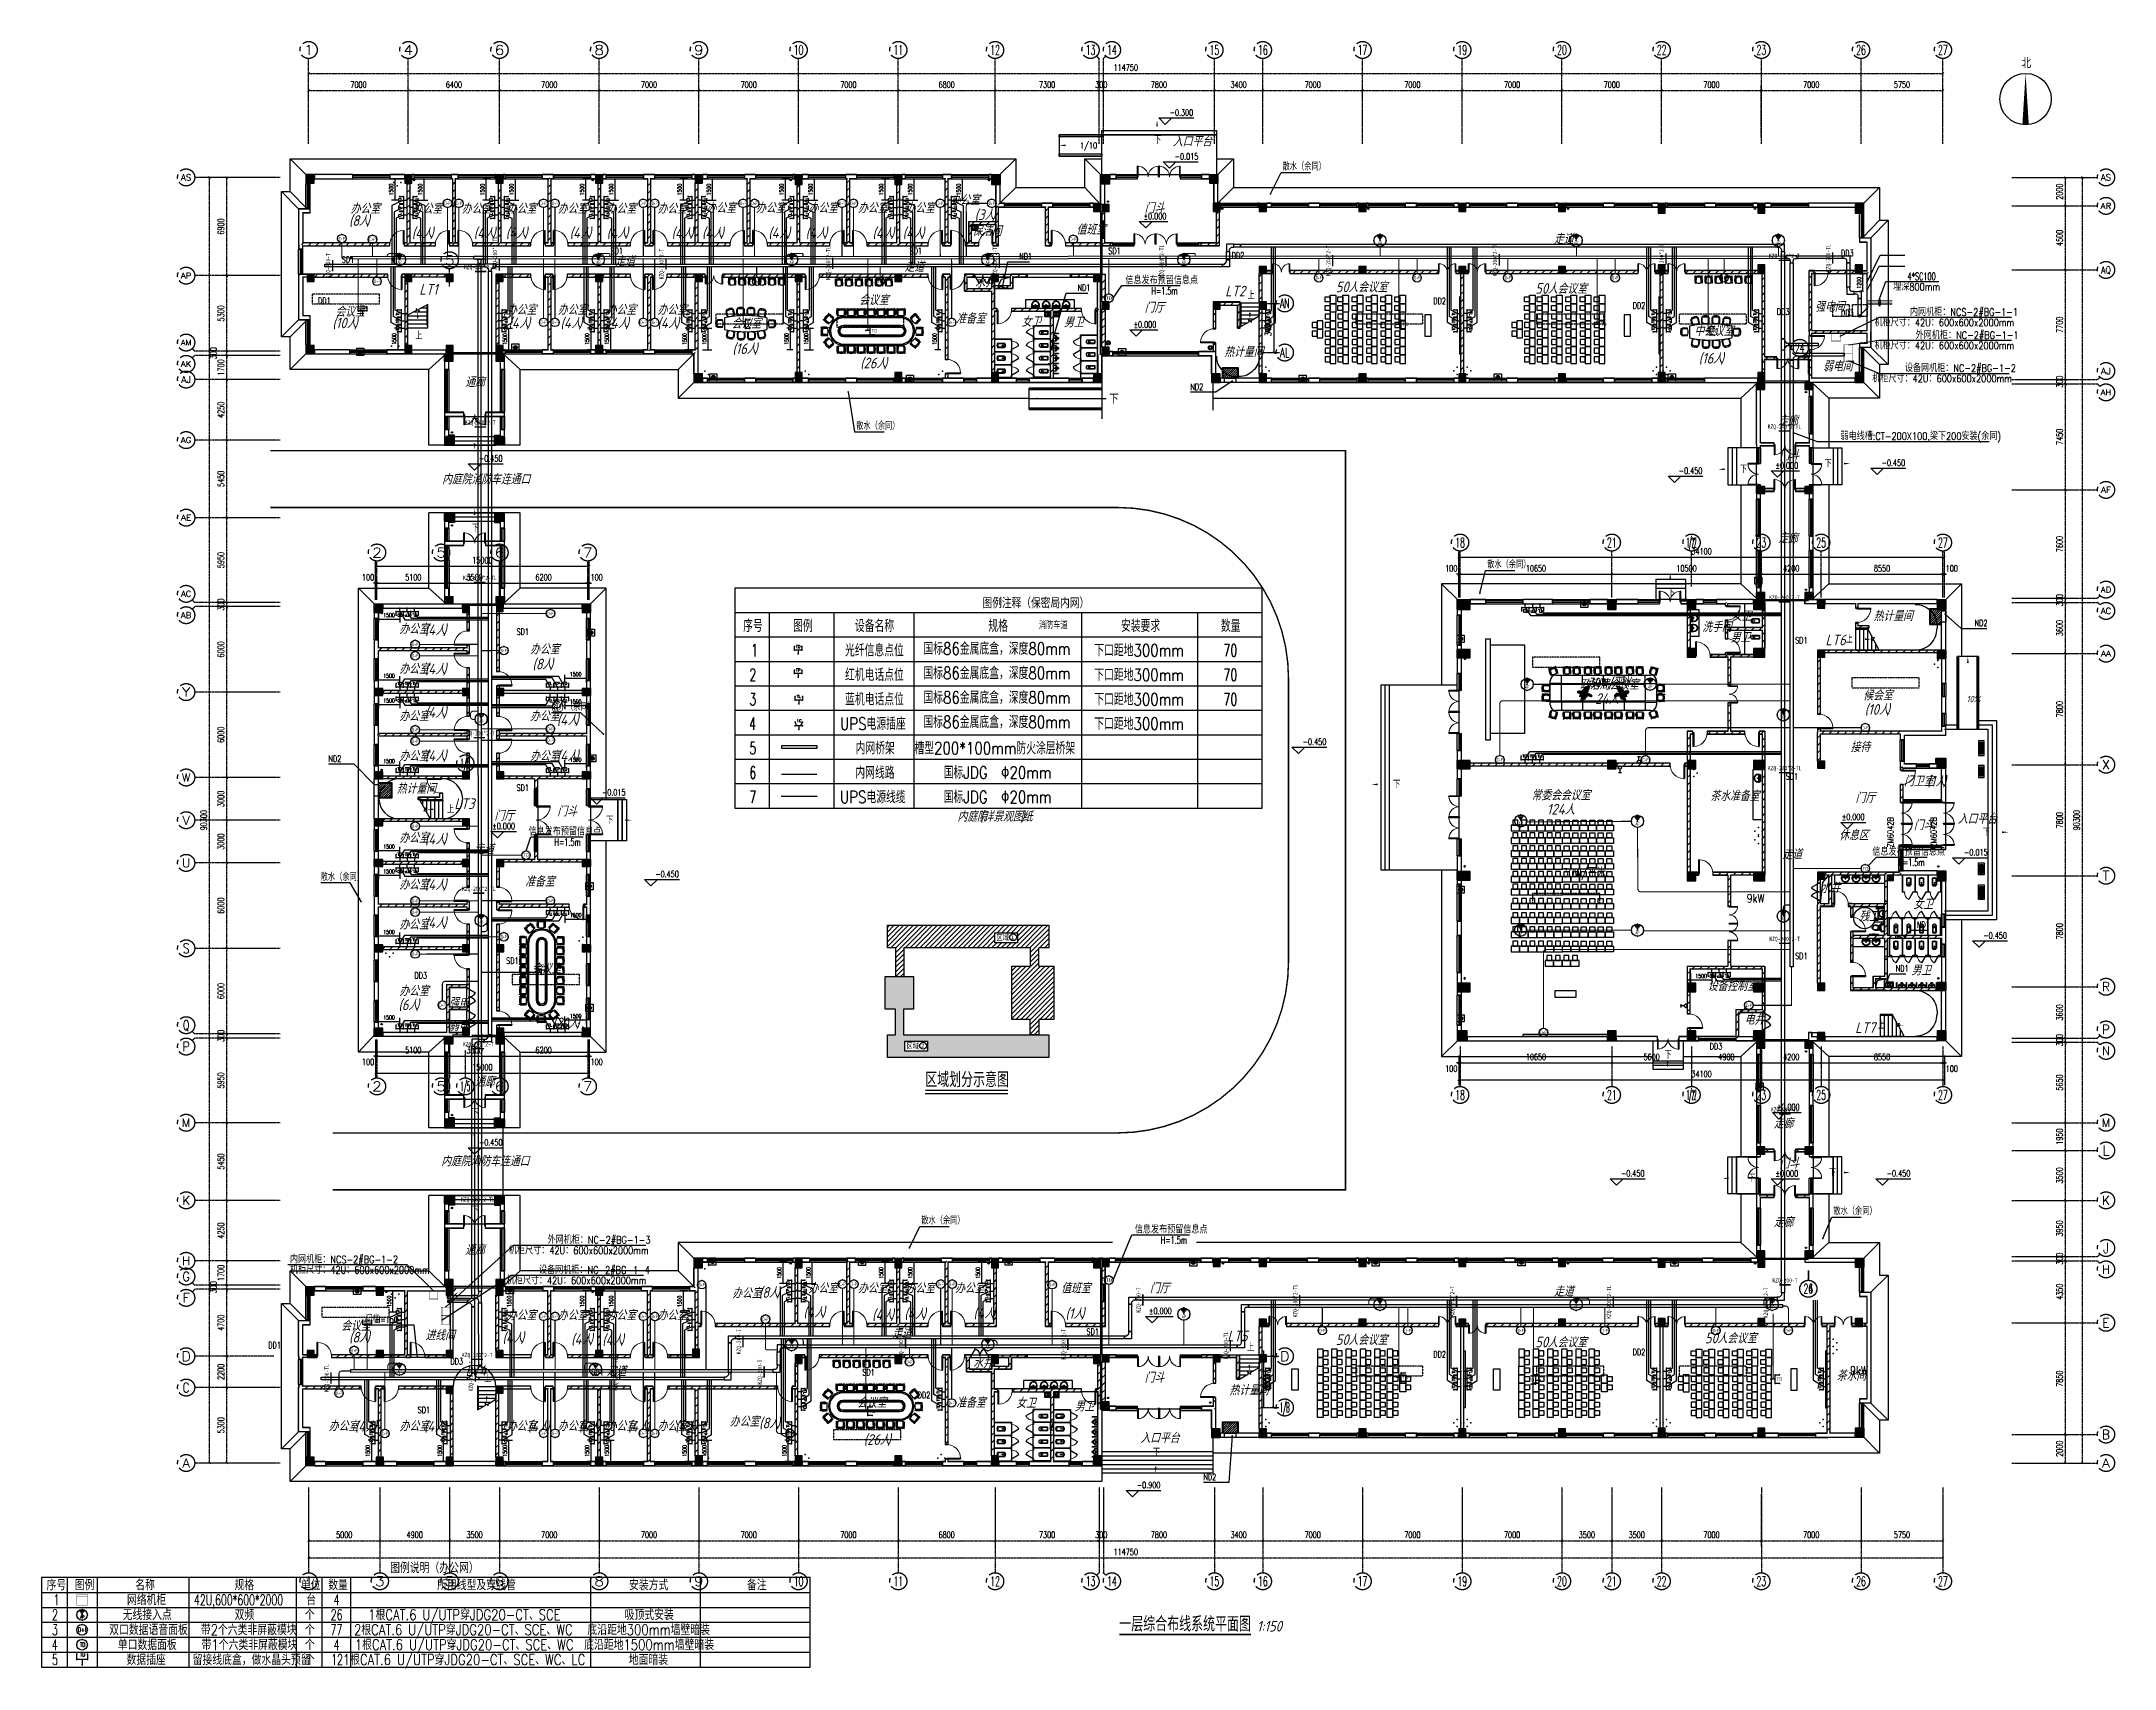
# Model space of a CAD drawing. Extents: x 1241380 to 1952554, y 1012187 to 1766051.
# Drawn here: x 1552156 to 1697715, y 1188384 to 1302671 of the extents above; entities that cross this region are included whole.
import ezdxf
from ezdxf.enums import TextEntityAlignment as Align

# ---------------------------------------------------------------- set-up
doc = ezdxf.new("R2010")
doc.units = 0
doc.linetypes.add('CENTER', pattern=[2, 1.25, -0.25, 0.25, -0.25])
doc.linetypes.add('DASH', pattern=[0.35, 0.25, -0.1])
for name, color, linetype in [('1-建筑底图', 8, 'Continuous'), ('A-ANNO-IDEN', 251, 'Continuous'), ('A-DOOR-IDEN', 161, 'Continuous'), ('AXIS', 251, 'CENTER'), ('AXIS_TEXT', 7, 'Continuous'), ('BTTK', 7, 'Continuous'), ('CABLETRAY_PDS', 4, 'Continuous'), ('DBZ', 7, 'Continuous'), ('DIM-通讯', 3, 'Continuous'), ('DIM_SYMB', 3, 'Continuous'), ('DOTLN', 2, 'DASH'), ('E2-楼梯、坡道', 52, 'Continuous'), ('EQUIP-插座', 3, 'Continuous'), ('EQUIP-照明', 3, 'Continuous'), ('EQUIP-箱柜', 3, 'Continuous'), ('EQUIP-通讯', 3, 'Continuous'), ('Logo', 4, 'Continuous'), ('LWIRE', 4, 'Continuous'), ('PUB_DIM', 11, 'Continuous'), ('PUB_HATCH', 8, 'Continuous'), ('PUB_TEXT', 7, 'Continuous'), ('PUB_TITLE', 7, 'Continuous'), ('TEL_DIM', 3, 'Continuous'), ('TEL_LEAD', 3, 'Continuous'), ('TEL_SYMB', 3, 'Continuous'), ('TEL_TAB', 7, 'Continuous'), ('TEL_TEXT', 7, 'Continuous'), ('UPS电源插座', 1, 'Continuous'), ('WALL', 2, 'Continuous'), ('WIRE-综合布线', 5, 'Continuous'), ('光纤点位', 3, 'Continuous'), ('内网桥架', 1, 'Continuous'), ('厨卫', 252, 'Continuous'), ('填充', 8, 'Continuous'), ('家具', 8, 'Continuous'), ('布置', 7, 'Continuous'), ('抗震支吊架', 2, 'Continuous'), ('排水', 153, 'Continuous'), ('电-标注', 1, 'Continuous'), ('红机电话', 3, 'Continuous'), ('蓝机电话', 3, 'Continuous')]:
    doc.layers.add(name, color=color, linetype=linetype)
for name, color, linetype, plot in [('D-计算', 232, 'Continuous', False), ('条形码', 7, 'Continuous', False), ('验收章', 7, 'Continuous', False)]:
    doc.layers.add(name, color=color, linetype=linetype, plot=plot)
doc.layers.add('UPS线路', color=5, linetype='Continuous', lineweight=30)
doc.layers.add('内网线路', color=1, linetype='Continuous', lineweight=30)
doc.layers.get('EQUIP-插座').off()
doc.styles.add('-宋体', font='', dxfattribs={"width": 0.8})
doc.styles.add('_TCH_AXIS', font='COMPLEX', dxfattribs={"bigfont": 'GBCBIG'})
doc.styles.add('_TCH_DIM', font='SIMPLEX', dxfattribs={"bigfont": 'GBCBIG'})
doc.styles.add('_TCH_DIM_T3', font='SIMPLEX', dxfattribs={"width": 0.705882, "bigfont": 'GBCBIG'})
doc.styles.add('_TEL_ATTDEF', font='GBENOR', dxfattribs={"width": 0.8, "height": 3, "bigfont": 'GBCBIG'})
doc.styles.add('_TEL_DIM', font='SIMPLEX', dxfattribs={"width": 0.8, "height": 3.5, "bigfont": 'HZTXT'})
doc.styles.add('A_DIM', font='SIMPLEX', dxfattribs={"width": 0.7, "bigfont": 'HZ'})
doc.styles.add('A_DIM_T3', font='SIMPLEX', dxfattribs={"width": 0.7, "bigfont": 'HZ'})
doc.styles.add('COMPLEX', font='COMPLEX')
doc.styles.add('HT', font='')
doc.styles.add('HZ(TK)', font='geniso.shx', dxfattribs={"width": 0.9, "bigfont": 'hztxt.shx'})
doc.styles.add('kzcad', font='', dxfattribs={"width": 0.8})
doc.styles.get("Standard").update_dxf_attribs({"font": 'gbeitc.shx', "bigfont": 'gbcbig.shx'})
doc.styles.get('-宋体').set_extended_font_data('SimSun')
doc.styles.get('HT').set_extended_font_data('SimHei')
doc.styles.get('kzcad').set_extended_font_data('SimSun')
doc.linetypes.add('JIEDI', pattern='A,1.25,-0.25,0.25,-0.25,0.625,["/",Standard,S=0.6,R=0,X=0,Y=-0.3],0.625,-0.25,0.25,-0.25', length=4)
doc.dimstyles.new('_TCH_ARCH&&100', dxfattribs={"dimtxt": 280, "dimasz": 100, "dimexe": 250, "dimexo": 300, "dimgap": 135, "dimtad": 1, "dimdec": 0, "dimzin": 0, "dimdsep": 46, "dimtxsty": 'A_DIM_T3', "dimblk": 'ARCHTICK', "dimcen": 0.09, "dimclrt": 7, "dimazin": 2, "dimtfac": 1, "dimtdec": 0, "dimtix": 1, "dimtmove": 2, "dimatfit": 3, "dimfxl": 100, "dimtolj": 1, "dimtzin": 0, "dimarcsym": 0})
doc.dimstyles.new('_TCH_ARCH&&150', dxfattribs={"dimtxt": 446.25, "dimasz": 150, "dimexe": 375, "dimexo": 450, "dimgap": 189.375, "dimtad": 1, "dimdec": 0, "dimzin": 0, "dimdsep": 46, "dimtxsty": '_TCH_DIM_T3', "dimblk": 'ARCHTICK', "dimcen": 0.09, "dimclrt": 7, "dimazin": 2, "dimtfac": 1, "dimtdec": 0, "dimtix": 1, "dimtmove": 2, "dimatfit": 3, "dimfxl": 1, "dimtolj": 1, "dimtzin": 0, "dimarcsym": 0})
pattern_1 = [(45, (-636285.87, -718664.66), (-78.577241, 78.577241), [])]
pattern_2 = [(45, (-636285.87, -718395.4), (-265.16515, 265.16515), [])]

msp = doc.modelspace()

# ---------------------------------------------------------------- texts
at = {"color": 0, "style": '_TEL_DIM', "width": 0.64}
for s, height, p in [('REMARK', 0.0125, (1555005.9, 1192834.3)), ('D+P', 300.3, (1554726.8, 1190959.2, 0)), ('AP', 210.14, (1554890.6, 1191891.2, 0)), ('TD', 300.3, (1554859.5, 1189909.2, 0)), ('TD', 300, (1554859.6, 1189233.9))]:
    msp.add_text(s, height=height, dxfattribs=at).set_placement(p)
at = {"layer": 'DIM-通讯', "color": 7, "style": '_TEL_DIM'}
for s, width, p in [('信息发布预留信息点', 0.8, (1628262, 1285623.8)), ('H=1.5m', 0.64, (1630086.8, 1284888.8)), ('信息发布预留信息点', 0.8, (1586352.4, 1246904.4)), ('H=1.5m', 0.64, (1588177.1, 1246169.4)), ('信息发布预留信息点', 0.8, (1680711.3, 1245491)), ('H=1.5m', 0.64, (1682536.1, 1244756)), ('信息发布预留信息点', 0.8, (1628925.8, 1218952.4)), ('H=1.5m', 0.64, (1630750.6, 1218217.4))]:
    msp.add_text(s, height=525, dxfattribs=dict(at, width=width)).set_placement(p)
at = {"layer": 'PUB_TEXT', "style": '_TCH_DIM'}
msp.add_text('北', height=723.4, dxfattribs=at).set_placement((1691175.9, 1300797.3))
at = {"layer": 'TEL_LEAD', "color": 7, "style": '_TEL_DIM'}
for s, width, p in [('埋深800mm', 0.8, (1682174.3, 1285171.3)), ('4*SC100', 0.64, (1683186, 1285906.3)), ('内网机柜：NCS-2#BG-1-1', 0.8, (1683353.2, 1283401.7)), ('机柜尺寸：42U：600x600x2000mm', 0.8, (1680863, 1282666.7)), ('外网机柜：NC-2#BG-1-1', 0.8, (1683753.2, 1281783.5)), ('机柜尺寸：42U：600x600x2000mm', 0.8, (1680863, 1281048.5)), ('设备网机柜：NC-2#BG-1-2', 0.8, (1682994.3, 1279463.9)), ('机柜尺寸：42U：600x600x2000mm', 0.8, (1680704.1, 1278728.9)), ('弱电线槽:CT-200X100,梁下200安装(余同) ', 0.8, (1678471.9, 1274680)), ('外网机柜：NC-2#BG-1-3', 0.8, (1587690.9, 1218230.5)), ('内网机柜：NCS-2#BG-1-2', 0.8, (1569605, 1216854.9)), ('机柜尺寸：42U：600x600x2000mm', 0.8, (1584980.7, 1217495.5)), ('机柜尺寸：42U：600x600x2000mm', 0.8, (1569605, 1216119.9)), ('机柜尺寸：42U：600x600x2000mm', 0.8, (1584817.3, 1215380.2)), ('设备网机柜：NC-2#BG-1-4', 0.8, (1587087.5, 1216115.2))]:
    msp.add_text(s, height=525, dxfattribs=dict(at, width=width)).set_placement(p)
at = {"layer": 'TEL_SYMB', "color": 7, "style": '_TEL_DIM', "width": 0.8}
for s, p in [('区域划分示意图', (1614205.1, 1229218.4)), ('一层综合布线系统平面图', (1627835.4, 1190985.1))]:
    msp.add_text(s, height=1050, dxfattribs=at).set_placement(p)
at = {"layer": 'TEL_SYMB', "color": 7}
msp.add_text('1:150', height=750, dxfattribs=at).set_placement((1637500.4, 1190985.1))
at = {"layer": 'TEL_TAB', "style": '_TEL_DIM'}
for s, height, width, p in [('图例注释（保密局内网）', 740, 0.8, (1618232.2, 1262858.5)), ('序号', 860, 0.8, (1601425.9, 1261188.8)), ('图例', 860, 0.8, (1604935.2, 1261188.8)), ('设备名称', 860, 0.8, (1609273.2, 1261188.8)), ('规格', 860, 0.8, (1618640.4, 1261188.8)), ('安装要求', 860, 0.8, (1627951.3, 1261188.8)), ('数量', 860, 0.8, (1634966, 1261188.8)), ('国标86金属底盒，深度80mm', 860, 0.8, (1614080.9, 1259593)), ('1', 860, 0.64, (1601980.6, 1259471.1)), ('光纤信息点位', 860, 0.8, (1608577, 1259471.1)), ('下口距地300mm', 860, 0.8, (1626078.7, 1259471.1)), ('70', 860, 0.64, (1635159.7, 1259471.1)), ('2', 860, 0.64, (1601862.7, 1257753.5)), ('红机电话点位', 860, 0.8, (1608577, 1257753.5)), ('国标86金属底盒，深度80mm', 860, 0.8, (1614080.9, 1257875.4)), ('下口距地300mm', 860, 0.8, (1626078.7, 1257753.5)), ('70', 860, 0.64, (1635159.7, 1257753.5)), ('3', 860, 0.64, (1601862.7, 1256035.8)), ('蓝机电话点位', 860, 0.8, (1608582.4, 1256035.8)), ('国标86金属底盒，深度80mm', 860, 0.8, (1614080.9, 1256157.7)), ('下口距地300mm', 860, 0.8, (1626078.7, 1256035.8)), ('70', 860, 0.64, (1635159.7, 1256035.8)), ('4', 860, 0.64, (1601849.6, 1254318.1)), ('UPS电源插座', 860, 0.8, (1608227.6, 1254318.1)), ('国标86金属底盒，深度80mm', 860, 0.8, (1614080.9, 1254440)), ('下口距地300mm', 860, 0.8, (1626078.7, 1254318.1)), ('5', 860, 0.64, (1601862.7, 1252600.4)), ('内网桥架', 860, 0.8, (1609316.5, 1252600.4)), ('槽型200*100mm防火涂层桥架', 860, 0.8, (1613452.9, 1252600.4)), ('内网线路', 860, 0.8, (1609302.9, 1250882.8)), ('国标JDG  Φ20mm', 860, 0.8, (1615503.4, 1250889.5)), ('6', 860, 0.64, (1601875.8, 1250882.8)), ('7', 860, 0.64, (1601862.7, 1249165.1)), ('UPS电源线缆', 860, 0.8, (1608222.2, 1249165.1)), ('国标JDG  Φ20mm', 860, 0.8, (1615503.4, 1249171.9)), ('图例说明（办公网）', 750, 0.8, (1576642.3, 1195084.3)), ('序号', 750, 0.8, (1552515, 1193884.3)), ('图例', 750, 0.8, (1554488.6, 1193884.3)), ('网络机柜', 750, 0.8, (1558156.5, 1192834.3)), ('名称', 750, 0.8, (1558740, 1193884.3)), ('规格', 750, 0.8, (1565707.5, 1193884.3)), ('单位', 750, 0.8, (1570369, 1193884.3)), ('台', 750, 0.8, (1570749.3, 1192834.3)), ('数量', 750, 0.8, (1572289.2, 1193884.3)), ('所用线型及穿线管', 750, 0.8, (1579938.5, 1193884.3)), ('安装方式', 750, 0.8, (1593411.7, 1193884.3)), ('备注', 750, 0.8, (1601690.3, 1193884.3)), ('2', 750, 0.64, (1552895.9, 1191784.3)), ('1', 750, 0.64, (1552998.8, 1192834.3)), ('无线接入点', 750, 0.8, (1557858.9, 1191784.3)), ('42U,600*600*2000', 750, 0.64, (1562868.8, 1192834.3)), ('双频', 750, 0.8, (1565717, 1191784.3)), ('个', 750, 0.8, (1570652.5, 1191784.3)), ('26', 750, 0.64, (1572469.5, 1191784.3)), ('4', 750, 0.64, (1572675.2, 1192834.3)), ('1根CAT.6 U/UTP穿JDG20-CT、SCE', 750, 0.8, (1575099.7, 1191784.3)), ('吸顶式安装', 750, 0.8, (1593102.3, 1191784.3)), ('3', 750, 0.64, (1552895.9, 1190734.3)), ('双口数据语音面板', 750, 0.8, (1556911.6, 1190734.3)), ('带2个六类非屏蔽模块', 750, 0.8, (1563345.5, 1190734.3)), ('个', 750, 0.8, (1570652.5, 1190734.3)), ('77', 750, 0.64, (1572458.1, 1190734.3)), ('2根CAT.6 U/UTP穿JDG20-CT、SCE、WC', 750, 0.8, (1574099.7, 1190734.3)), ('底沿距地300mm墙壁暗装', 750, 0.8, (1590490.4, 1190734.3)), ('4', 750, 0.64, (1552884.5, 1189684.3)), ('5', 750, 0.64, (1552895.9, 1188634.3)), ('单口数据面板', 750, 0.8, (1557514, 1189684.3)), ('数据插座', 750, 0.8, (1558130.5, 1188634.3)), ('留接线底盒，做水晶头预留', 750, 0.8, (1562771.3, 1188634.3)), ('带1个六类非屏蔽模块', 750, 0.8, (1563402.6, 1189684.3)), ('个', 750, 0.8, (1570652.5, 1189684.3)), ('个', 750, 0.8, (1570652.5, 1188634.3)), ('12', 750, 0.64, (1572503.8, 1188634.3)), ('4', 750, 0.64, (1572675.2, 1189684.3)), ('1根CAT.6 U/UTP穿JDG20-CT、SCE、WC、LC', 750, 0.8, (1573314, 1188634.3)), ('1根CAT.6 U/UTP穿JDG20-CT、SCE、WC', 750, 0.8, (1574156.9, 1189684.3)), ('底沿距地1500mm墙壁暗装', 750, 0.8, (1590261.8, 1189684.3)), ('地面暗装', 750, 0.8, (1593395.2, 1188634.3))]:
    msp.add_text(s, height=height, dxfattribs=dict(at, width=width)).set_placement(p)
at = {"layer": 'TEL_TEXT', "style": '-宋体', "width": 0.8}
for p in [(1619205.1, 1239537.1), (1612888, 1231920.8)]:
    msp.add_text('区域', height=398.73, dxfattribs=at).set_placement(p)
at = {"layer": 'TEL_TEXT', "style": '-宋体', "width": 1.40625}
for s, p, p2 in [('1', (1620241.3, 1239613.4), (1620455.2, 1239613.4)), ('2', (1613924.2, 1231997.1), (1614138.1, 1231997.1))]:
    msp.add_text(s, height=267.3, dxfattribs=at).set_placement(p, p2, align=Align.FIT)
at = {"layer": '抗震支吊架', "color": 2, "style": 'kzcad', "width": 0.8}
for s, rotation, p in [('KZQ-200*2-TL', 89.885388, (1584141.7, 1287828.2)), ('KZQ-200*2-TL', 89.885388, (1654360.5, 1287332.8)), ('KZQ-200*2-T', 89.885388, (1666063.9, 1287392.4)), ('KZQ-200-TL', 89.885388, (1677767.4, 1287451.9)), ('KZQ-200-T', 89.885388, (1572436.6, 1286915.9)), ('KZQ-200*2-TL', 359.885388, (1582999.3, 1286674.2)), ('KZQ-200*2-T', 89.885388, (1595843.4, 1287035)), ('KZQ-200*2-TL', 89.885388, (1607546.8, 1287094.5)), ('KZQ-200*2-T', 89.885388, (1619250.3, 1287154.1)), ('KZQ-200*2-TL', 89.885388, (1630953.7, 1287213.7)), ('KZQ-200*2-T', 89.885388, (1642657.1, 1287273.2)), ('KZQ-200*2-T', 359.885388, (1674526.5, 1287459.2)), ('KZQ-200*2-T', 359.885388, (1582964.2, 1275757.7)), ('KZQ-200*2-TL', 359.885388, (1674534.1, 1275465.8)), ('KZQ-200*2-TL', 359.885388, (1582929.1, 1264841.2)), ('KZQ-200*2-T', 359.885388, (1674541.8, 1263472.4)), ('KZQ-200*2-T', 359.885388, (1582894, 1253924.8)), ('KZQ-200*2-TL', 359.885388, (1674549.5, 1251479)), ('KZQ-200*2-TL', 359.885388, (1582858.9, 1243008.3)), ('KZQ-200*2-T', 359.885388, (1674557.2, 1239485.6)), ('KZQ-200*2-T', 359.885388, (1582823.8, 1232091.8)), ('KZQ-200-TL', 359.885388, (1674564.9, 1227492.2)), ('KZQ-200*2-TL', 359.885388, (1582788.7, 1221175.3)), ('KZQ-200-T', 359.885388, (1674572.6, 1215498.8)), ('KZQ-200-T', 89.885388, (1629328.1, 1214266.8)), ('KZQ-200*2-TL', 89.885388, (1640340.7, 1214218.2)), ('KZQ-200*2-T', 89.885388, (1651353.4, 1214169.5)), ('KZQ-200*2-TL', 89.885388, (1662366, 1214120.9)), ('KZQ-200*2-T', 89.885388, (1673378.6, 1214072.2)), ('KZQ-200-T', 89.885388, (1601260.2, 1211339.7)), ('KZQ-200*2-TL', 89.885388, (1612662.1, 1211249.4)), ('KZQ-200*2-T', 89.885388, (1624064, 1211159.1)), ('KZQ-200-TL', 89.885388, (1635465.9, 1211068.7)), ('KZQ-200*2-T', 359.885388, (1582753.6, 1210258.8)), ('KZQ-200*2-T', 89.885388, (1582463.6, 1208926.3)), ('KZQ-200*2-TL', 89.885388, (1592601.8, 1209066.8)), ('KZQ-200-T', 89.885388, (1602740, 1209207.2)), ('KZQ-200-TL', 89.885388, (1572325.4, 1208785.9))]:
    msp.add_text(s, height=300, rotation=rotation, dxfattribs=at).set_placement(p, align=Align.CENTER)

# ---------------------------------------------------------------- blocks, each defined once
blk = doc.blocks.new('$lvtry$00000202')
at = {"color": 0}
for p, q in [((140, -470, 0), (-140, -470, 0)), ((-110, -40, 0), (-110, -470, 0)), ((100, -30, 0), (-100, -30, 0)), ((110, -470, 0), (110, -40, 0))]:
    blk.add_line(p, q, dxfattribs=at)
at = {"color": 0, "elevation": 0}
blk.add_lwpolyline([(140, -40, 0.4142136), (100, 0), (-100, 0, 0.4142136), (-140, -40), (-140, -480, 0.4142136), (-30, -590), (30, -590, 0.4142136), (140, -480)], format="xyb", close=True, dxfattribs=at)
at = {"color": 0}
blk.add_circle((0, -359, 0), 20, dxfattribs=at)
for centre, start, end in [((-100, -40, 0), 90, 180), ((100, -40, 0), 0, 90)]:
    blk.add_arc(centre, 10, start, end, dxfattribs=at)
for p in [(0, 0, 0), (0, -359, 0)]:
    blk.add_point(p, dxfattribs=at)
blk = doc.blocks.new('$TCHSYS$APDOOR2D')
blk.add_line((0.5, 0), (0, 0.87))
at = {"lineweight": 13}
blk.add_arc((0.5, 0), 1, 120, 180, dxfattribs=at)
blk = doc.blocks.new('123')
at = {"layer": '家具'}
for points in [[(574240, 809868), (574240, 809518), (573890, 809518), (573890, 809868)], [(574640, 809993), (574640, 809393), (574240, 809393), (574240, 809993)], [(574640, 809393), (574640, 808793), (574240, 808793), (574240, 809393)], [(575140, 809868), (575140, 809518), (574790, 809518), (574790, 809868)], [(575540, 809993), (575540, 809393), (575140, 809393), (575140, 809993)], [(575540, 809393), (575540, 808793), (575140, 808793), (575140, 809393)], [(576140, 809868), (576140, 809518), (575790, 809518), (575790, 809868)], [(576540, 809993), (576540, 809393), (576140, 809393), (576140, 809993)], [(576540, 809393), (576540, 808793), (576140, 808793), (576140, 809393)], [(577140, 809868), (577140, 809518), (576790, 809518), (576790, 809868)], [(577540, 809993), (577540, 809393), (577140, 809393), (577140, 809993)], [(577540, 809393), (577540, 808793), (577140, 808793), (577140, 809393)], [(578140, 809868), (578140, 809518), (577790, 809518), (577790, 809868)], [(578540, 809993), (578540, 809393), (578140, 809393), (578140, 809993)], [(578540, 809393), (578540, 808793), (578140, 808793), (578140, 809393)], [(579140, 809868), (579140, 809518), (578790, 809518), (578790, 809868)], [(579540, 809993), (579540, 809393), (579140, 809393), (579140, 809993)], [(579540, 809393), (579540, 808793), (579140, 808793), (579140, 809393)], [(583418, 805865), (583418, 809865), (583318, 809865), (583318, 805865)], [(573340, 807718), (573340, 808068), (572990, 808068), (572990, 807718)], [(573740, 807593), (573740, 808193), (573340, 808193), (573340, 807593)], [(574240, 809268), (574240, 808918), (573890, 808918), (573890, 809268)], [(574240, 808318), (574240, 808668), (573890, 808668), (573890, 808318)], [(574240, 807718), (574240, 808068), (573890, 808068), (573890, 807718)], [(574640, 808193), (574640, 808793), (574240, 808793), (574240, 808193)], [(574640, 807593), (574640, 808193), (574240, 808193), (574240, 807593)], [(575140, 809268), (575140, 808918), (574790, 808918), (574790, 809268)], [(575140, 808318), (575140, 808668), (574790, 808668), (574790, 808318)], [(575140, 807718), (575140, 808068), (574790, 808068), (574790, 807718)], [(575540, 808193), (575540, 808793), (575140, 808793), (575140, 808193)], [(575540, 807593), (575540, 808193), (575140, 808193), (575140, 807593)], [(576140, 809268), (576140, 808918), (575790, 808918), (575790, 809268)], [(576140, 808318), (576140, 808668), (575790, 808668), (575790, 808318)], [(576140, 807718), (576140, 808068), (575790, 808068), (575790, 807718)], [(576540, 808193), (576540, 808793), (576140, 808793), (576140, 808193)], [(576540, 807593), (576540, 808193), (576140, 808193), (576140, 807593)], [(577140, 809268), (577140, 808918), (576790, 808918), (576790, 809268)], [(577140, 808318), (577140, 808668), (576790, 808668), (576790, 808318)], [(577140, 807718), (577140, 808068), (576790, 808068), (576790, 807718)], [(577540, 808193), (577540, 808793), (577140, 808793), (577140, 808193)], [(577540, 807593), (577540, 808193), (577140, 808193), (577140, 807593)], [(578140, 809268), (578140, 808918), (577790, 808918), (577790, 809268)], [(578140, 808318), (578140, 808668), (577790, 808668), (577790, 808318)], [(578140, 807718), (578140, 808068), (577790, 808068), (577790, 807718)], [(578540, 808193), (578540, 808793), (578140, 808793), (578140, 808193)], [(578540, 807593), (578540, 808193), (578140, 808193), (578140, 807593)], [(579140, 809268), (579140, 808918), (578790, 808918), (578790, 809268)], [(579140, 808318), (579140, 808668), (578790, 808668), (578790, 808318)], [(579140, 807718), (579140, 808068), (578790, 808068), (578790, 807718)], [(579540, 808193), (579540, 808793), (579140, 808793), (579140, 808193)], [(579540, 807593), (579540, 808193), (579140, 808193), (579140, 807593)], [(581335, 808615), (580885, 808615), (580885, 807115), (581335, 807115)], [(573340, 807118), (573340, 807468), (572990, 807468), (572990, 807118)], [(573740, 806993), (573740, 807593), (573340, 807593), (573340, 806993)], [(574240, 807118), (574240, 807468), (573890, 807468), (573890, 807118)], [(574240, 806518), (574240, 806868), (573890, 806868), (573890, 806518)], [(574640, 806993), (574640, 807593), (574240, 807593), (574240, 806993)], [(574640, 806393), (574640, 806993), (574240, 806993), (574240, 806393)], [(575140, 807118), (575140, 807468), (574790, 807468), (574790, 807118)], [(575140, 806518), (575140, 806868), (574790, 806868), (574790, 806518)], [(575540, 806993), (575540, 807593), (575140, 807593), (575140, 806993)], [(575540, 806393), (575540, 806993), (575140, 806993), (575140, 806393)], [(576140, 807118), (576140, 807468), (575790, 807468), (575790, 807118)], [(576140, 806518), (576140, 806868), (575790, 806868), (575790, 806518)], [(576540, 806993), (576540, 807593), (576140, 807593), (576140, 806993)], [(576540, 806393), (576540, 806993), (576140, 806993), (576140, 806393)], [(577140, 807118), (577140, 807468), (576790, 807468), (576790, 807118)], [(577140, 806518), (577140, 806868), (576790, 806868), (576790, 806518)], [(577540, 806993), (577540, 807593), (577140, 807593), (577140, 806993)], [(577540, 806393), (577540, 806993), (577140, 806993), (577140, 806393)], [(578140, 807118), (578140, 807468), (577790, 807468), (577790, 807118)], [(578140, 806518), (578140, 806868), (577790, 806868), (577790, 806518)], [(578540, 806993), (578540, 807593), (578140, 807593), (578140, 806993)], [(578540, 806393), (578540, 806993), (578140, 806993), (578140, 806393)], [(579140, 807118), (579140, 807468), (578790, 807468), (578790, 807118)], [(579140, 806518), (579140, 806868), (578790, 806868), (578790, 806518)], [(579540, 806993), (579540, 807593), (579140, 807593), (579140, 806993)], [(579540, 806393), (579540, 806993), (579140, 806993), (579140, 806393)], [(574240, 805918), (574240, 806268), (573890, 806268), (573890, 805918)], [(574240, 805318), (574240, 805668), (573890, 805668), (573890, 805318)], [(574640, 805793), (574640, 806393), (574240, 806393), (574240, 805793)], [(574640, 805193), (574640, 805793), (574240, 805793), (574240, 805193)], [(575140, 805918), (575140, 806268), (574790, 806268), (574790, 805918)], [(575140, 805318), (575140, 805668), (574790, 805668), (574790, 805318)], [(575540, 805793), (575540, 806393), (575140, 806393), (575140, 805793)], [(575540, 805193), (575540, 805793), (575140, 805793), (575140, 805193)], [(576140, 805918), (576140, 806268), (575790, 806268), (575790, 805918)], [(576140, 805318), (576140, 805668), (575790, 805668), (575790, 805318)], [(576540, 805793), (576540, 806393), (576140, 806393), (576140, 805793)], [(576540, 805193), (576540, 805793), (576140, 805793), (576140, 805193)], [(577140, 805918), (577140, 806268), (576790, 806268), (576790, 805918)], [(577140, 805318), (577140, 805668), (576790, 805668), (576790, 805318)], [(577540, 805793), (577540, 806393), (577140, 806393), (577140, 805793)], [(577540, 805193), (577540, 805793), (577140, 805793), (577140, 805193)], [(578140, 805918), (578140, 806268), (577790, 806268), (577790, 805918)], [(578140, 805318), (578140, 805668), (577790, 805668), (577790, 805318)], [(578540, 805793), (578540, 806393), (578140, 806393), (578140, 805793)], [(578540, 805193), (578540, 805793), (578140, 805793), (578140, 805193)], [(579140, 805918), (579140, 806268), (578790, 806268), (578790, 805918)], [(579140, 805318), (579140, 805668), (578790, 805668), (578790, 805318)], [(579540, 805793), (579540, 806393), (579140, 806393), (579140, 805793)], [(579540, 805193), (579540, 805793), (579140, 805793), (579140, 805193)]]:
    blk.add_lwpolyline(points, close=True, dxfattribs=at)
blk = doc.blocks.new('gfd')
at = {"layer": '家具'}
for points in [[(710554, 819533), (710554, 825533), (710654, 825533), (710654, 819533)], [(716470, 825913), (716470, 825313), (716870, 825313), (716870, 825913)], [(716870, 825788), (716870, 825438), (717220, 825438), (717220, 825788)], [(717470, 825913), (717470, 825313), (717870, 825313), (717870, 825913)], [(717870, 825788), (717870, 825438), (718220, 825438), (718220, 825788)], [(718470, 825913), (718470, 825313), (718870, 825313), (718870, 825913)], [(718870, 825788), (718870, 825438), (719220, 825438), (719220, 825788)], [(719470, 825913), (719470, 825313), (719870, 825313), (719870, 825913)], [(719870, 825788), (719870, 825438), (720220, 825438), (720220, 825788)], [(720470, 825913), (720470, 825313), (720870, 825313), (720870, 825913)], [(720870, 825788), (720870, 825438), (721220, 825438), (721220, 825788)], [(721370, 825913), (721370, 825313), (721770, 825313), (721770, 825913)], [(721770, 825788), (721770, 825438), (722120, 825438), (722120, 825788)], [(722270, 825913), (722270, 825313), (722670, 825313), (722670, 825913)], [(722670, 825788), (722670, 825438), (723020, 825438), (723020, 825788)], [(723170, 825913), (723170, 825313), (723570, 825313), (723570, 825913)], [(723570, 825788), (723570, 825438), (723920, 825438), (723920, 825788)], [(724070, 825913), (724070, 825313), (724470, 825313), (724470, 825913)], [(724470, 825788), (724470, 825438), (724820, 825438), (724820, 825788)], [(724970, 825913), (724970, 825313), (725370, 825313), (725370, 825913)], [(725370, 825788), (725370, 825438), (725720, 825438), (725720, 825788)], [(716470, 825313), (716470, 824713), (716870, 824713), (716870, 825313)], [(716470, 824713), (716470, 824113), (716870, 824113), (716870, 824713)], [(716470, 824113), (716470, 823513), (716870, 823513), (716870, 824113)], [(716870, 825188), (716870, 824838), (717220, 824838), (717220, 825188)], [(716870, 824588), (716870, 824238), (717220, 824238), (717220, 824588)], [(716870, 823988), (716870, 823638), (717220, 823638), (717220, 823988)], [(717470, 825313), (717470, 824713), (717870, 824713), (717870, 825313)], [(717470, 824713), (717470, 824113), (717870, 824113), (717870, 824713)], [(717470, 824113), (717470, 823513), (717870, 823513), (717870, 824113)], [(717870, 825188), (717870, 824838), (718220, 824838), (718220, 825188)], [(717870, 824588), (717870, 824238), (718220, 824238), (718220, 824588)], [(717870, 823988), (717870, 823638), (718220, 823638), (718220, 823988)], [(718470, 825313), (718470, 824713), (718870, 824713), (718870, 825313)], [(718470, 824713), (718470, 824113), (718870, 824113), (718870, 824713)], [(718470, 824113), (718470, 823513), (718870, 823513), (718870, 824113)], [(718870, 825188), (718870, 824838), (719220, 824838), (719220, 825188)], [(718870, 824588), (718870, 824238), (719220, 824238), (719220, 824588)], [(718870, 823988), (718870, 823638), (719220, 823638), (719220, 823988)], [(719470, 825313), (719470, 824713), (719870, 824713), (719870, 825313)], [(719470, 824713), (719470, 824113), (719870, 824113), (719870, 824713)], [(719470, 824113), (719470, 823513), (719870, 823513), (719870, 824113)], [(719870, 825188), (719870, 824838), (720220, 824838), (720220, 825188)], [(719870, 824588), (719870, 824238), (720220, 824238), (720220, 824588)], [(719870, 823988), (719870, 823638), (720220, 823638), (720220, 823988)], [(720470, 825313), (720470, 824713), (720870, 824713), (720870, 825313)], [(720470, 824713), (720470, 824113), (720870, 824113), (720870, 824713)], [(720470, 824113), (720470, 823513), (720870, 823513), (720870, 824113)], [(720870, 825188), (720870, 824838), (721220, 824838), (721220, 825188)], [(720870, 824588), (720870, 824238), (721220, 824238), (721220, 824588)], [(720870, 823988), (720870, 823638), (721220, 823638), (721220, 823988)], [(721370, 825313), (721370, 824713), (721770, 824713), (721770, 825313)], [(721370, 824713), (721370, 824113), (721770, 824113), (721770, 824713)], [(721370, 824113), (721370, 823513), (721770, 823513), (721770, 824113)], [(721770, 825188), (721770, 824838), (722120, 824838), (722120, 825188)], [(721770, 824588), (721770, 824238), (722120, 824238), (722120, 824588)], [(721770, 823988), (721770, 823638), (722120, 823638), (722120, 823988)], [(722270, 825313), (722270, 824713), (722670, 824713), (722670, 825313)], [(722270, 824713), (722270, 824113), (722670, 824113), (722670, 824713)], [(722270, 824113), (722270, 823513), (722670, 823513), (722670, 824113)], [(722670, 825188), (722670, 824838), (723020, 824838), (723020, 825188)], [(722670, 824588), (722670, 824238), (723020, 824238), (723020, 824588)], [(722670, 823988), (722670, 823638), (723020, 823638), (723020, 823988)], [(723170, 825313), (723170, 824713), (723570, 824713), (723570, 825313)], [(723170, 824713), (723170, 824113), (723570, 824113), (723570, 824713)], [(723170, 824113), (723170, 823513), (723570, 823513), (723570, 824113)], [(723570, 825188), (723570, 824838), (723920, 824838), (723920, 825188)], [(723570, 824588), (723570, 824238), (723920, 824238), (723920, 824588)], [(723570, 823988), (723570, 823638), (723920, 823638), (723920, 823988)], [(724070, 825313), (724070, 824713), (724470, 824713), (724470, 825313)], [(724070, 824713), (724070, 824113), (724470, 824113), (724470, 824713)], [(724070, 824113), (724070, 823513), (724470, 823513), (724470, 824113)], [(724470, 825188), (724470, 824838), (724820, 824838), (724820, 825188)], [(724470, 824588), (724470, 824238), (724820, 824238), (724820, 824588)], [(724470, 823988), (724470, 823638), (724820, 823638), (724820, 823988)], [(724970, 825313), (724970, 824713), (725370, 824713), (725370, 825313)], [(724970, 824713), (724970, 824113), (725370, 824113), (725370, 824713)], [(724970, 824113), (724970, 823513), (725370, 823513), (725370, 824113)], [(725370, 825188), (725370, 824838), (725720, 824838), (725720, 825188)], [(725370, 824588), (725370, 824238), (725720, 824238), (725720, 824588)], [(725370, 823988), (725370, 823638), (725720, 823638), (725720, 823988)], [(713284, 823283), (713734, 823283), (713734, 821783), (713284, 821783)], [(715470, 822895), (715470, 823495), (715870, 823495), (715870, 822895)], [(715470, 822295), (715470, 822895), (715870, 822895), (715870, 822295)], [(715870, 823020), (715870, 823370), (716220, 823370), (716220, 823020)], [(715870, 822420), (715870, 822770), (716220, 822770), (716220, 822420)], [(716470, 823513), (716470, 822913), (716870, 822913), (716870, 823513)], [(716470, 822913), (716470, 822313), (716870, 822313), (716870, 822913)], [(716870, 823388), (716870, 823038), (717220, 823038), (717220, 823388)], [(716870, 822788), (716870, 822438), (717220, 822438), (717220, 822788)], [(717470, 823513), (717470, 822913), (717870, 822913), (717870, 823513)], [(717470, 822913), (717470, 822313), (717870, 822313), (717870, 822913)], [(717870, 823388), (717870, 823038), (718220, 823038), (718220, 823388)], [(717870, 822788), (717870, 822438), (718220, 822438), (718220, 822788)], [(718470, 823513), (718470, 822913), (718870, 822913), (718870, 823513)], [(718470, 822913), (718470, 822313), (718870, 822313), (718870, 822913)], [(718870, 823388), (718870, 823038), (719220, 823038), (719220, 823388)], [(718870, 822788), (718870, 822438), (719220, 822438), (719220, 822788)], [(719470, 823513), (719470, 822913), (719870, 822913), (719870, 823513)], [(719470, 822913), (719470, 822313), (719870, 822313), (719870, 822913)], [(719870, 823388), (719870, 823038), (720220, 823038), (720220, 823388)], [(719870, 822788), (719870, 822438), (720220, 822438), (720220, 822788)], [(720470, 823513), (720470, 822913), (720870, 822913), (720870, 823513)], [(720470, 822913), (720470, 822313), (720870, 822313), (720870, 822913)], [(720870, 823388), (720870, 823038), (721220, 823038), (721220, 823388)], [(720870, 822788), (720870, 822438), (721220, 822438), (721220, 822788)], [(721370, 823513), (721370, 822913), (721770, 822913), (721770, 823513)], [(721370, 822913), (721370, 822313), (721770, 822313), (721770, 822913)], [(721770, 823388), (721770, 823038), (722120, 823038), (722120, 823388)], [(721770, 822788), (721770, 822438), (722120, 822438), (722120, 822788)], [(722270, 823513), (722270, 822913), (722670, 822913), (722670, 823513)], [(722270, 822913), (722270, 822313), (722670, 822313), (722670, 822913)], [(722670, 823388), (722670, 823038), (723020, 823038), (723020, 823388)], [(722670, 822788), (722670, 822438), (723020, 822438), (723020, 822788)], [(723170, 823513), (723170, 822913), (723570, 822913), (723570, 823513)], [(723170, 822913), (723170, 822313), (723570, 822313), (723570, 822913)], [(723570, 823388), (723570, 823038), (723920, 823038), (723920, 823388)], [(723570, 822788), (723570, 822438), (723920, 822438), (723920, 822788)], [(724070, 823513), (724070, 822913), (724470, 822913), (724470, 823513)], [(724070, 822913), (724070, 822313), (724470, 822313), (724470, 822913)], [(724470, 823388), (724470, 823038), (724820, 823038), (724820, 823388)], [(724470, 822788), (724470, 822438), (724820, 822438), (724820, 822788)], [(724970, 823513), (724970, 822913), (725370, 822913), (725370, 823513)], [(724970, 822913), (724970, 822313), (725370, 822313), (725370, 822913)], [(725370, 823388), (725370, 823038), (725720, 823038), (725720, 823388)], [(725370, 822788), (725370, 822438), (725720, 822438), (725720, 822788)], [(715470, 821695), (715470, 822295), (715870, 822295), (715870, 821695)], [(715470, 821095), (715470, 821695), (715870, 821695), (715870, 821095)], [(715870, 821820), (715870, 822170), (716220, 822170), (716220, 821820)], [(715870, 821220), (715870, 821570), (716220, 821570), (716220, 821220)], [(716470, 821713), (716470, 822313), (716870, 822313), (716870, 821713)], [(716470, 821113), (716470, 821713), (716870, 821713), (716870, 821113)], [(716470, 820513), (716470, 821113), (716870, 821113), (716870, 820513)], [(716870, 821838), (716870, 822188), (717220, 822188), (717220, 821838)], [(716870, 821238), (716870, 821588), (717220, 821588), (717220, 821238)], [(716870, 820638), (716870, 820988), (717220, 820988), (717220, 820638)], [(717470, 821713), (717470, 822313), (717870, 822313), (717870, 821713)], [(717470, 821113), (717470, 821713), (717870, 821713), (717870, 821113)], [(717470, 820513), (717470, 821113), (717870, 821113), (717870, 820513)], [(717870, 821838), (717870, 822188), (718220, 822188), (718220, 821838)], [(717870, 821238), (717870, 821588), (718220, 821588), (718220, 821238)], [(717870, 820638), (717870, 820988), (718220, 820988), (718220, 820638)], [(718470, 821713), (718470, 822313), (718870, 822313), (718870, 821713)], [(718470, 821113), (718470, 821713), (718870, 821713), (718870, 821113)], [(718470, 820513), (718470, 821113), (718870, 821113), (718870, 820513)], [(718870, 821838), (718870, 822188), (719220, 822188), (719220, 821838)], [(718870, 821238), (718870, 821588), (719220, 821588), (719220, 821238)], [(718870, 820638), (718870, 820988), (719220, 820988), (719220, 820638)], [(719470, 821713), (719470, 822313), (719870, 822313), (719870, 821713)], [(719470, 821113), (719470, 821713), (719870, 821713), (719870, 821113)], [(719470, 820513), (719470, 821113), (719870, 821113), (719870, 820513)], [(719870, 821838), (719870, 822188), (720220, 822188), (720220, 821838)], [(719870, 821238), (719870, 821588), (720220, 821588), (720220, 821238)], [(719870, 820638), (719870, 820988), (720220, 820988), (720220, 820638)], [(720470, 821713), (720470, 822313), (720870, 822313), (720870, 821713)], [(720470, 821113), (720470, 821713), (720870, 821713), (720870, 821113)], [(720470, 820513), (720470, 821113), (720870, 821113), (720870, 820513)], [(720870, 821838), (720870, 822188), (721220, 822188), (721220, 821838)], [(720870, 821238), (720870, 821588), (721220, 821588), (721220, 821238)], [(720870, 820638), (720870, 820988), (721220, 820988), (721220, 820638)], [(721370, 821713), (721370, 822313), (721770, 822313), (721770, 821713)], [(721370, 821113), (721370, 821713), (721770, 821713), (721770, 821113)], [(721370, 820513), (721370, 821113), (721770, 821113), (721770, 820513)], [(721770, 821838), (721770, 822188), (722120, 822188), (722120, 821838)], [(721770, 821238), (721770, 821588), (722120, 821588), (722120, 821238)], [(721770, 820638), (721770, 820988), (722120, 820988), (722120, 820638)], [(722270, 821713), (722270, 822313), (722670, 822313), (722670, 821713)], [(722270, 821113), (722270, 821713), (722670, 821713), (722670, 821113)], [(722270, 820513), (722270, 821113), (722670, 821113), (722670, 820513)], [(722670, 821838), (722670, 822188), (723020, 822188), (723020, 821838)], [(722670, 821238), (722670, 821588), (723020, 821588), (723020, 821238)], [(722670, 820638), (722670, 820988), (723020, 820988), (723020, 820638)], [(723170, 821713), (723170, 822313), (723570, 822313), (723570, 821713)], [(723170, 821113), (723170, 821713), (723570, 821713), (723570, 821113)], [(723170, 820513), (723170, 821113), (723570, 821113), (723570, 820513)], [(723570, 821838), (723570, 822188), (723920, 822188), (723920, 821838)], [(723570, 821238), (723570, 821588), (723920, 821588), (723920, 821238)], [(723570, 820638), (723570, 820988), (723920, 820988), (723920, 820638)], [(724070, 821713), (724070, 822313), (724470, 822313), (724470, 821713)], [(724070, 821113), (724070, 821713), (724470, 821713), (724470, 821113)], [(724070, 820513), (724070, 821113), (724470, 821113), (724470, 820513)], [(724470, 821838), (724470, 822188), (724820, 822188), (724820, 821838)], [(724470, 821238), (724470, 821588), (724820, 821588), (724820, 821238)], [(724470, 820638), (724470, 820988), (724820, 820988), (724820, 820638)], [(724970, 821713), (724970, 822313), (725370, 822313), (725370, 821713)], [(724970, 821113), (724970, 821713), (725370, 821713), (725370, 821113)], [(724970, 820513), (724970, 821113), (725370, 821113), (725370, 820513)], [(725370, 821838), (725370, 822188), (725720, 822188), (725720, 821838)], [(725370, 821238), (725370, 821588), (725720, 821588), (725720, 821238)], [(725370, 820638), (725370, 820988), (725720, 820988), (725720, 820638)], [(716470, 819913), (716470, 820513), (716870, 820513), (716870, 819913)], [(716470, 819313), (716470, 819913), (716870, 819913), (716870, 819313)], [(716870, 820038), (716870, 820388), (717220, 820388), (717220, 820038)], [(716870, 819438), (716870, 819788), (717220, 819788), (717220, 819438)], [(717470, 819913), (717470, 820513), (717870, 820513), (717870, 819913)], [(717470, 819313), (717470, 819913), (717870, 819913), (717870, 819313)], [(717870, 820038), (717870, 820388), (718220, 820388), (718220, 820038)], [(717870, 819438), (717870, 819788), (718220, 819788), (718220, 819438)], [(718470, 819913), (718470, 820513), (718870, 820513), (718870, 819913)], [(718470, 819313), (718470, 819913), (718870, 819913), (718870, 819313)], [(718870, 820038), (718870, 820388), (719220, 820388), (719220, 820038)], [(718870, 819438), (718870, 819788), (719220, 819788), (719220, 819438)], [(719470, 819913), (719470, 820513), (719870, 820513), (719870, 819913)], [(719470, 819313), (719470, 819913), (719870, 819913), (719870, 819313)], [(719870, 820038), (719870, 820388), (720220, 820388), (720220, 820038)], [(719870, 819438), (719870, 819788), (720220, 819788), (720220, 819438)], [(720470, 819913), (720470, 820513), (720870, 820513), (720870, 819913)], [(720470, 819313), (720470, 819913), (720870, 819913), (720870, 819313)], [(720870, 820038), (720870, 820388), (721220, 820388), (721220, 820038)], [(720870, 819438), (720870, 819788), (721220, 819788), (721220, 819438)], [(721370, 819913), (721370, 820513), (721770, 820513), (721770, 819913)], [(721370, 819313), (721370, 819913), (721770, 819913), (721770, 819313)], [(721770, 820038), (721770, 820388), (722120, 820388), (722120, 820038)], [(721770, 819438), (721770, 819788), (722120, 819788), (722120, 819438)], [(722270, 819913), (722270, 820513), (722670, 820513), (722670, 819913)], [(722270, 819313), (722270, 819913), (722670, 819913), (722670, 819313)], [(722670, 820038), (722670, 820388), (723020, 820388), (723020, 820038)], [(722670, 819438), (722670, 819788), (723020, 819788), (723020, 819438)], [(723170, 819913), (723170, 820513), (723570, 820513), (723570, 819913)], [(723170, 819313), (723170, 819913), (723570, 819913), (723570, 819313)], [(723570, 820038), (723570, 820388), (723920, 820388), (723920, 820038)], [(723570, 819438), (723570, 819788), (723920, 819788), (723920, 819438)], [(724070, 819913), (724070, 820513), (724470, 820513), (724470, 819913)], [(724070, 819313), (724070, 819913), (724470, 819913), (724470, 819313)], [(724470, 820038), (724470, 820388), (724820, 820388), (724820, 820038)], [(724470, 819438), (724470, 819788), (724820, 819788), (724820, 819438)], [(724970, 819913), (724970, 820513), (725370, 820513), (725370, 819913)], [(724970, 819313), (724970, 819913), (725370, 819913), (725370, 819313)], [(725370, 820038), (725370, 820388), (725720, 820388), (725720, 820038)], [(725370, 819438), (725370, 819788), (725720, 819788), (725720, 819438)], [(716470, 818713), (716470, 819313), (716870, 819313), (716870, 818713)], [(716870, 818838), (716870, 819188), (717220, 819188), (717220, 818838)], [(717470, 818713), (717470, 819313), (717870, 819313), (717870, 818713)], [(717870, 818838), (717870, 819188), (718220, 819188), (718220, 818838)], [(718470, 818713), (718470, 819313), (718870, 819313), (718870, 818713)], [(718870, 818838), (718870, 819188), (719220, 819188), (719220, 818838)], [(719470, 818713), (719470, 819313), (719870, 819313), (719870, 818713)], [(719870, 818838), (719870, 819188), (720220, 819188), (720220, 818838)], [(720470, 818713), (720470, 819313), (720870, 819313), (720870, 818713)], [(720870, 818838), (720870, 819188), (721220, 819188), (721220, 818838)], [(721370, 818713), (721370, 819313), (721770, 819313), (721770, 818713)], [(721770, 818838), (721770, 819188), (722120, 819188), (722120, 818838)], [(722270, 818713), (722270, 819313), (722670, 819313), (722670, 818713)], [(722670, 818838), (722670, 819188), (723020, 819188), (723020, 818838)], [(723170, 818713), (723170, 819313), (723570, 819313), (723570, 818713)], [(723570, 818838), (723570, 819188), (723920, 819188), (723920, 818838)], [(724070, 818713), (724070, 819313), (724470, 819313), (724470, 818713)], [(724470, 818838), (724470, 819188), (724820, 819188), (724820, 818838)], [(724970, 818713), (724970, 819313), (725370, 819313), (725370, 818713)], [(725370, 818838), (725370, 819188), (725720, 819188), (725720, 818838)]]:
    blk.add_lwpolyline(points, close=True, dxfattribs=at)
blk = doc.blocks.new('$lvtry$00000191')
for p, q in [((-150, -150), (-39, -269)), ((-150, -450), (-39, -331)), ((39, -269), (150, -150)), ((39, -331), (150, -450))]:
    blk.add_line(p, q)
for points in [[(200, -500), (200, -100), (-200, -100), (-200, -500)], [(150, -450), (150, -150), (-150, -150), (-150, -450)]]:
    blk.add_lwpolyline(points, close=True)
blk.add_circle((0, -300), 50)
blk.add_point((0, -150))
blk = doc.blocks.new('A$C1C523CE6')
at = {"layer": '厨卫'}
for p, q in [((11, 760), (1, 760)), ((11, 700), (1, 700)), ((11, 60, 0), (1, 60, 0)), ((11, 0, 0), (1, 0, 0)), ((11, 700), (11, 760)), ((36, 750), (11, 750)), ((16, 710), (11, 710)), ((11, 60, 0), (11, 0, 0)), ((16, 50, 0), (11, 50, 0)), ((16, 50, 0), (11, 50, 0)), ((36, 10, 0), (11, 10, 0)), ((41, 685), (41, 475, 0)), ((41, 475), (41, 285)), ((41, 285, 0), (41, 75, 0)), ((81, 705), (81, 475, 0)), ((81, 285), (81, 475)), ((81, 285, 0), (81, 55, 0)), ((302, 1130), (302, 958)), ((467, 770), (444, 770)), ((456, 884), (645, 884)), ((456, 781), (456, 758)), ((634, 770), (657, 770)), ((645, 781), (645, 758)), ((931, 1111), (931, 450, 0)), ((971, 1111), (931, 1111)), ((951, 430, 0), (951, 430, 0)), ((971, 450, 0), (971, 1111)), ((1105, 1102), (1090, 1117)), ((1160, 1117), (1145, 1102))]:
    blk.add_line(p, q, dxfattribs=at)
at = {"layer": '厨卫', "const_width": 20}
blk.add_lwpolyline([(1, 174, 0.39926), (10, 184, 0.39926), (1, 194, 0.39926)], format="xyb", dxfattribs=at)
at = {"layer": '厨卫'}
for points in [[(1, 475), (101, 475), (101, 285), (1, 285)], [(780, 897), (814, 885), (869, 892), (866, 915), (834, 910)]]:
    blk.add_lwpolyline(points, dxfattribs=at)
for points in [[(819, 1130), (282, 1130, 0.421203), (259, 1107), (264, 922, 0.384529), (285, 900, 0.020097), (551, 890, 0.020097), (816, 900, 0.384529), (837, 922), (842, 1107, 0.421203)], [(749, 844), (352, 844), (352, 807, 0.472458), (379, 784, -0.097656), (722, 784, 0.472458), (749, 807)], [(551, 307, -0.221073), (451, 353, -0.102493), (395, 459, -0.121565), (397, 590, -0.187395), (480, 701, -0.126952), (551, 719, -0.126952), (621, 701, -0.187395), (704, 590, -0.121565), (706, 459, -0.102493), (650, 353, -0.221073)], [(1125, 993), (1125, 993, 0.414214), (1145, 1013), (1145, 1102), (1105, 1102), (1105, 1013, 0.414214)]]:
    blk.add_lwpolyline(points, format="xyb", close=True, dxfattribs=at)
for points in [[(302, 958), (302, 913), (302, 924, 0.081902), (306, 898)], [(306, 898, 0.32142), (382, 844), (719, 844, 0.300027), (793, 893)], [(354, 895, -0.203745), (342, 924), (342, 1130)], [(352, 898, 0.216674), (382, 884), (414, 884)], [(390, 786), (366, 671, 0.088113), (356, 473, 0.124068), (415, 339, 0.086475), (483, 282, 0.130408), (551, 265, 0.130408), (618, 282, 0.086475), (686, 339, 0.124068), (745, 473, 0.088113), (735, 671), (712, 786)], [(404, 524, -0.134007), (437, 632, -0.213245), (522, 694, 0.668461), (518, 710, 0.205105), (426, 639, 0.136377), (394, 524)], [(556, 683), (569, 689, 0.801198), (570, 693, 0.05862), (551, 695, 0.05862), (531, 693, 0.801198), (532, 689), (545, 683)], [(707, 524, 0.136377), (675, 639, 0.205105), (583, 710, 0.668461), (579, 694, -0.213245), (664, 632, -0.134007), (697, 524)], [(687, 884), (719, 884, 0.194092), (747, 895)], [(747, 895, 0.203745), (759, 924), (759, 1130)], [(793, 893, 0.019656), (795, 898)], [(795, 898, 0.081906), (799, 924), (799, 1130)]]:
    blk.add_lwpolyline(points, format="xyb", dxfattribs=at)
for points in [[(456, 844), (456, 888), (414, 888), (414, 844)], [(645, 844), (645, 888), (687, 888), (687, 844)], [(891, 1130), (891, 1117), (1011, 1117), (1011, 1130)], [(913, 1087), (913, 1100), (905, 1100), (905, 1087)], [(926, 1027), (926, 1117), (913, 1117), (913, 1027)], [(975, 1027), (975, 1117), (989, 1117), (989, 1027)], [(989, 1087), (989, 1100), (997, 1100), (997, 1087)], [(1062, 1130), (1062, 1117), (1183, 1117), (1183, 1130)]]:
    blk.add_lwpolyline(points, close=True, dxfattribs=at)
for centre, radius, start, end in [((16, 685), 25, 0, 90), ((16, 75, 0), 25, 270, 0), ((36, 705), 45, 0, 90), ((36, 55, 0), 45, 270, 0), ((951, 450, 0), 20, 180.00056, 270.00064), ((951, 450, 0), 20, 269.99993, 0.00002)]:
    blk.add_arc(centre, radius, start, end, dxfattribs=at)
blk = doc.blocks.new('x-cw$0$$lvtry$00000178')
for p, q in [((-240, 0), (-270, -79)), ((240, 0), (-240, 0)), ((-237, 0), (239, 0)), ((240, 0), (270, -79)), ((-213, -36), (-271, -91)), ((-179, -23), (181, -23)), ((-141, -105), (141, -105)), ((141, -105), (-141, -105)), ((217, -37), (274, -95))]:
    blk.add_line(p, q)
for centre, radius in [((-99, -65), 16.3), ((2, -172), 31.6), ((101, -65), 16.3)]:
    blk.add_circle(centre, radius)
at = {"lineweight": 13}
blk.add_circle((2, -172), 23, dxfattribs=at)
for centre, radius, start, end in [((28, -152), 307, 166.17513, 244.72963), ((-141, -205), 100, 90, 190.56023), ((0, -179), 243, 190.56023, 349.43977), ((-179, -73), 50, 90, 133.18096), ((0, -201), 250, 245.80711, 296.46282), ((-28, -152), 307, 297.06391, 13.82487), ((141, -205), 100, 349.43977, 90), ((181, -73), 50, 44.56072, 90)]:
    blk.add_arc(centre, radius, start, end)
blk.add_point((1, -65, 0))
blk = doc.blocks.new('A$C581F44C0')
at = {"layer": '厨卫'}
for p, q in [((0, 600, 0), (0, 20, 0)), ((40, 600, 0), (0, 600, 0)), ((20, 180, 0), (20, 180, 0)), ((40, 600, 0), (40, 200, 0)), ((760, 200, 0), (40, 200, 0)), ((760, 160, 0), (40, 160, 0)), ((40, 160, 0), (40, 20, 0)), ((760, 600, 0), (760, 200, 0)), ((800, 600, 0), (760, 600, 0)), ((760, 160, 0), (760, 20, 0)), ((780, 180, 0), (780, 180, 0)), ((800, 600, 0), (800, 600, 0)), ((800, 500, 0), (800, 600, 0)), ((800, 500, 0), (800, 20, 0)), ((20, 0, 0), (20, 0, 0)), ((780, 0, 0), (780, 0, 0))]:
    blk.add_line(p, q, dxfattribs=at)
for centre, start, end in [((20, 20, 0), 180, 270), ((40, 180, 0), 90, 180), ((40, 180, 0), 180, 270), ((20, 20, 0), 270, 0), ((760, 180, 0), 0, 90), ((760, 180, 0), 270, 0), ((780, 20, 0), 180, 270), ((780, 20, 0), 270, 0)]:
    blk.add_arc(centre, 20, start, end, dxfattribs=at)
at = {"layer": '厨卫', "xscale": -0.9156193895870736, "yscale": 0.8407079646017699}
blk.add_blockref('x-cw$0$$lvtry$00000178', (402, 600), dxfattribs=at)
blk = doc.blocks.new('_AXISO')
blk.add_circle((0, 0), 0.5)
at = {"layer": 'AXIS_TEXT', "style": 'COMPLEX', "width": 1.041667}
blk.add_attdef('A', text='', height=0.56, dxfattribs=at).set_placement((-0.25, -0.28), (0.25, -0.28), align=Align.FIT)
blk = doc.blocks.new('_ArchTick')
at = {"color": 0, "linetype": 'ByBlock', "const_width": 0.4}
blk.add_lwpolyline([(-0.5, -0.5), (0.5, 0.5)], dxfattribs=at)
blk = doc.blocks.new('*D137')
at = {"layer": 'AXIS', "color": 0, "lineweight": -2, "transparency": 16777216}
for p, q in [((924408, 863592), (919533, 863592)), ((919908, 773292), (919908, 863592)), ((924408, 773292), (919533, 773292))]:
    blk.add_line(p, q, dxfattribs=at)
at = {"layer": 'Defpoints', "color": 0}
for p in [(919908, 863592), (924858, 863592), (924858, 773292)]:
    blk.add_point(p, dxfattribs=at)
at = {"layer": 'AXIS', "color": 0, "lineweight": -2, "transparency": 16777216, "xscale": 150, "yscale": 150, "zscale": 150}
for p, rotation in [((919908, 863592), 90), ((919908, 773292), 270)]:
    blk.add_blockref('_ArchTick', p, dxfattribs=dict(at, rotation=rotation))
at = {"layer": 'AXIS', "color": 7, "transparency": 16777216, "insert": (919496, 818442), "char_height": 446.2, "attachment_point": 5, "rotation": 90, "style": '_TCH_DIM_T3'}
blk.add_mtext('\\A1;90300', dxfattribs=at)
blk = doc.blocks.new('*D138')
at = {"layer": 'AXIS', "color": 0, "lineweight": -2, "transparency": 16777216}
for p, q in [((924408, 778592), (920733, 778592)), ((921108, 773292), (921108, 778592)), ((924408, 773292), (920733, 773292))]:
    blk.add_line(p, q, dxfattribs=at)
at = {"layer": 'Defpoints', "color": 0}
for p in [(921108, 778592), (924858, 778592), (924858, 773292)]:
    blk.add_point(p, dxfattribs=at)
at = {"layer": 'AXIS', "color": 0, "lineweight": -2, "transparency": 16777216, "xscale": 150, "yscale": 150, "zscale": 150}
for p, rotation in [((921108, 778592), 90), ((921108, 773292), 270)]:
    blk.add_blockref('_ArchTick', p, dxfattribs=dict(at, rotation=rotation))
at = {"layer": 'AXIS', "color": 7, "transparency": 16777216, "insert": (920696, 775942), "char_height": 446.2, "attachment_point": 5, "rotation": 90, "style": '_TCH_DIM_T3'}
blk.add_mtext('\\A1;5300', dxfattribs=at)
blk = doc.blocks.new('*D139')
at = {"layer": 'AXIS', "color": 0, "lineweight": -2, "transparency": 16777216}
for p, q in [((924408, 780792), (920733, 780792)), ((921108, 778592), (921108, 780792)), ((924408, 778592), (920733, 778592))]:
    blk.add_line(p, q, dxfattribs=at)
at = {"layer": 'Defpoints', "color": 0}
for p in [(921108, 780792), (924858, 780792), (924858, 778592)]:
    blk.add_point(p, dxfattribs=at)
at = {"layer": 'AXIS', "color": 0, "lineweight": -2, "transparency": 16777216, "xscale": 150, "yscale": 150, "zscale": 150}
for p, rotation in [((921108, 780792), 90), ((921108, 778592), 270)]:
    blk.add_blockref('_ArchTick', p, dxfattribs=dict(at, rotation=rotation))
at = {"layer": 'AXIS', "color": 7, "transparency": 16777216, "insert": (920696, 779692), "char_height": 446.2, "attachment_point": 5, "rotation": 90, "style": '_TCH_DIM_T3'}
blk.add_mtext('\\A1;2200', dxfattribs=at)
blk = doc.blocks.new('*D140')
at = {"layer": 'AXIS', "color": 0, "lineweight": -2, "transparency": 16777216}
for p, q in [((924408, 785492), (920733, 785492)), ((921108, 780792), (921108, 785492)), ((924408, 780792), (920733, 780792))]:
    blk.add_line(p, q, dxfattribs=at)
at = {"layer": 'Defpoints', "color": 0}
for p in [(921108, 785492), (924858, 785492), (924858, 780792)]:
    blk.add_point(p, dxfattribs=at)
at = {"layer": 'AXIS', "color": 0, "lineweight": -2, "transparency": 16777216, "xscale": 150, "yscale": 150, "zscale": 150}
for p, rotation in [((921108, 785492), 90), ((921108, 780792), 270)]:
    blk.add_blockref('_ArchTick', p, dxfattribs=dict(at, rotation=rotation))
at = {"layer": 'AXIS', "color": 7, "transparency": 16777216, "insert": (920696, 783142), "char_height": 446.2, "attachment_point": 5, "rotation": 90, "style": '_TCH_DIM_T3'}
blk.add_mtext('\\A1;4700', dxfattribs=at)
blk = doc.blocks.new('*D141')
at = {"layer": 'AXIS', "color": 0, "lineweight": -2, "transparency": 16777216}
for p, q in [((924408, 785792), (920733, 785792)), ((924408, 785492), (920733, 785492)), ((921108, 785792), (921108, 785942)), ((921108, 785492), (921108, 785792)), ((921108, 785492), (921108, 785342))]:
    blk.add_line(p, q, dxfattribs=at)
at = {"layer": 'Defpoints', "color": 0}
for p in [(921108, 785792), (924858, 785792), (924858, 785492)]:
    blk.add_point(p, dxfattribs=at)
at = {"layer": 'AXIS', "color": 0, "lineweight": -2, "transparency": 16777216, "xscale": 150, "yscale": 150, "zscale": 150}
for p, rotation in [((921108, 785792), 270), ((921108, 785492), 90)]:
    blk.add_blockref('_ArchTick', p, dxfattribs=dict(at, rotation=rotation))
at = {"layer": 'AXIS', "color": 7, "transparency": 16777216, "insert": (920171, 785642), "char_height": 446.2, "attachment_point": 5, "rotation": 90, "style": '_TCH_DIM_T3'}
blk.add_mtext('\\A1;300', dxfattribs=at)
blk = doc.blocks.new('*D142')
at = {"layer": 'AXIS', "color": 0, "lineweight": -2, "transparency": 16777216}
for p, q in [((924408, 787492), (920733, 787492)), ((921108, 785792), (921108, 787492)), ((924408, 785792), (920733, 785792))]:
    blk.add_line(p, q, dxfattribs=at)
at = {"layer": 'Defpoints', "color": 0}
for p in [(921108, 787492), (924858, 787492), (924858, 785792)]:
    blk.add_point(p, dxfattribs=at)
at = {"layer": 'AXIS', "color": 0, "lineweight": -2, "transparency": 16777216, "xscale": 150, "yscale": 150, "zscale": 150}
for p, rotation in [((921108, 787492), 90), ((921108, 785792), 270)]:
    blk.add_blockref('_ArchTick', p, dxfattribs=dict(at, rotation=rotation))
at = {"layer": 'AXIS', "color": 7, "transparency": 16777216, "insert": (920696, 786642), "char_height": 446.2, "attachment_point": 5, "rotation": 90, "style": '_TCH_DIM_T3'}
blk.add_mtext('\\A1;1700', dxfattribs=at)
blk = doc.blocks.new('*D143')
at = {"layer": 'AXIS', "color": 0, "lineweight": -2, "transparency": 16777216}
for p, q in [((924408, 791742), (920733, 791742)), ((921108, 787492), (921108, 791742)), ((924408, 787492), (920733, 787492))]:
    blk.add_line(p, q, dxfattribs=at)
at = {"layer": 'Defpoints', "color": 0}
for p in [(921108, 791742), (924858, 791742), (924858, 787492)]:
    blk.add_point(p, dxfattribs=at)
at = {"layer": 'AXIS', "color": 0, "lineweight": -2, "transparency": 16777216, "xscale": 150, "yscale": 150, "zscale": 150}
for p, rotation in [((921108, 791742), 90), ((921108, 787492), 270)]:
    blk.add_blockref('_ArchTick', p, dxfattribs=dict(at, rotation=rotation))
at = {"layer": 'AXIS', "color": 7, "transparency": 16777216, "insert": (920696, 789617), "char_height": 446.2, "attachment_point": 5, "rotation": 90, "style": '_TCH_DIM_T3'}
blk.add_mtext('\\A1;4250', dxfattribs=at)
blk = doc.blocks.new('*D144')
at = {"layer": 'AXIS', "color": 0, "lineweight": -2, "transparency": 16777216}
for p, q in [((924408, 797192), (920733, 797192)), ((921108, 791742), (921108, 797192)), ((924408, 791742), (920733, 791742))]:
    blk.add_line(p, q, dxfattribs=at)
at = {"layer": 'Defpoints', "color": 0}
for p in [(921108, 797192), (924858, 797192), (924858, 791742)]:
    blk.add_point(p, dxfattribs=at)
at = {"layer": 'AXIS', "color": 0, "lineweight": -2, "transparency": 16777216, "xscale": 150, "yscale": 150, "zscale": 150}
for p, rotation in [((921108, 797192), 90), ((921108, 791742), 270)]:
    blk.add_blockref('_ArchTick', p, dxfattribs=dict(at, rotation=rotation))
at = {"layer": 'AXIS', "color": 7, "transparency": 16777216, "insert": (920696, 794467), "char_height": 446.2, "attachment_point": 5, "rotation": 90, "style": '_TCH_DIM_T3'}
blk.add_mtext('\\A1;5450', dxfattribs=at)
blk = doc.blocks.new('*D145')
at = {"layer": 'AXIS', "color": 0, "lineweight": -2, "transparency": 16777216}
for p, q in [((924408, 803142), (920733, 803142)), ((921108, 797192), (921108, 803142)), ((924408, 797192), (920733, 797192))]:
    blk.add_line(p, q, dxfattribs=at)
at = {"layer": 'Defpoints', "color": 0}
for p in [(921108, 803142), (924858, 803142), (924858, 797192)]:
    blk.add_point(p, dxfattribs=at)
at = {"layer": 'AXIS', "color": 0, "lineweight": -2, "transparency": 16777216, "xscale": 150, "yscale": 150, "zscale": 150}
for p, rotation in [((921108, 803142), 90), ((921108, 797192), 270)]:
    blk.add_blockref('_ArchTick', p, dxfattribs=dict(at, rotation=rotation))
at = {"layer": 'AXIS', "color": 7, "transparency": 16777216, "insert": (920696, 800167), "char_height": 446.2, "attachment_point": 5, "rotation": 90, "style": '_TCH_DIM_T3'}
blk.add_mtext('\\A1;5950', dxfattribs=at)
blk = doc.blocks.new('*D119')
at = {"layer": 'AXIS', "color": 0, "lineweight": -2, "transparency": 16777216}
for p, q in [((921108, 803442), (921108, 803592)), ((924408, 803442), (920733, 803442)), ((924408, 803142), (920733, 803142)), ((921108, 803142), (921108, 803442)), ((921108, 803142), (921108, 802992))]:
    blk.add_line(p, q, dxfattribs=at)
at = {"layer": 'Defpoints', "color": 0}
for p in [(921108, 803442), (924858, 803442), (924858, 803142)]:
    blk.add_point(p, dxfattribs=at)
at = {"layer": 'AXIS', "color": 0, "lineweight": -2, "transparency": 16777216, "xscale": 150, "yscale": 150, "zscale": 150}
for p, rotation in [((921108, 803442), 270), ((921108, 803142), 90)]:
    blk.add_blockref('_ArchTick', p, dxfattribs=dict(at, rotation=rotation))
at = {"layer": 'AXIS', "color": 7, "transparency": 16777216, "insert": (920696, 803292), "char_height": 446.2, "attachment_point": 5, "rotation": 90, "style": '_TCH_DIM_T3'}
blk.add_mtext('\\A1;300', dxfattribs=at)
blk = doc.blocks.new('*D120')
at = {"layer": 'AXIS', "color": 0, "lineweight": -2, "transparency": 16777216}
for p, q in [((924408, 809442), (920733, 809442)), ((921108, 803442), (921108, 809442)), ((924408, 803442), (920733, 803442))]:
    blk.add_line(p, q, dxfattribs=at)
at = {"layer": 'Defpoints', "color": 0}
for p in [(921108, 809442), (924858, 809442), (924858, 803442)]:
    blk.add_point(p, dxfattribs=at)
at = {"layer": 'AXIS', "color": 0, "lineweight": -2, "transparency": 16777216, "xscale": 150, "yscale": 150, "zscale": 150}
for p, rotation in [((921108, 809442), 90), ((921108, 803442), 270)]:
    blk.add_blockref('_ArchTick', p, dxfattribs=dict(at, rotation=rotation))
at = {"layer": 'AXIS', "color": 7, "transparency": 16777216, "insert": (920696, 806442), "char_height": 446.2, "attachment_point": 5, "rotation": 90, "style": '_TCH_DIM_T3'}
blk.add_mtext('\\A1;6000', dxfattribs=at)
blk = doc.blocks.new('*D121')
at = {"layer": 'AXIS', "color": 0, "lineweight": -2, "transparency": 16777216}
for p, q in [((924408, 815442), (920733, 815442)), ((921108, 809442), (921108, 815442)), ((924408, 809442), (920733, 809442))]:
    blk.add_line(p, q, dxfattribs=at)
at = {"layer": 'Defpoints', "color": 0}
for p in [(921108, 815442), (924858, 815442), (924858, 809442)]:
    blk.add_point(p, dxfattribs=at)
at = {"layer": 'AXIS', "color": 0, "lineweight": -2, "transparency": 16777216, "xscale": 150, "yscale": 150, "zscale": 150}
for p, rotation in [((921108, 815442), 90), ((921108, 809442), 270)]:
    blk.add_blockref('_ArchTick', p, dxfattribs=dict(at, rotation=rotation))
at = {"layer": 'AXIS', "color": 7, "transparency": 16777216, "insert": (920696, 812442), "char_height": 446.2, "attachment_point": 5, "rotation": 90, "style": '_TCH_DIM_T3'}
blk.add_mtext('\\A1;6000', dxfattribs=at)
blk = doc.blocks.new('*D122')
at = {"layer": 'AXIS', "color": 0, "lineweight": -2, "transparency": 16777216}
for p, q in [((924408, 818442), (920733, 818442)), ((921108, 815442), (921108, 818442)), ((924408, 815442), (920733, 815442))]:
    blk.add_line(p, q, dxfattribs=at)
at = {"layer": 'Defpoints', "color": 0}
for p in [(921108, 818442), (924858, 818442), (924858, 815442)]:
    blk.add_point(p, dxfattribs=at)
at = {"layer": 'AXIS', "color": 0, "lineweight": -2, "transparency": 16777216, "xscale": 150, "yscale": 150, "zscale": 150}
for p, rotation in [((921108, 818442), 90), ((921108, 815442), 270)]:
    blk.add_blockref('_ArchTick', p, dxfattribs=dict(at, rotation=rotation))
at = {"layer": 'AXIS', "color": 7, "transparency": 16777216, "insert": (920696, 816942), "char_height": 446.2, "attachment_point": 5, "rotation": 90, "style": '_TCH_DIM_T3'}
blk.add_mtext('\\A1;3000', dxfattribs=at)
blk = doc.blocks.new('*D123')
at = {"layer": 'AXIS', "color": 0, "lineweight": -2, "transparency": 16777216}
for p, q in [((924408, 821442), (920733, 821442)), ((921108, 818442), (921108, 821442)), ((924408, 818442), (920733, 818442))]:
    blk.add_line(p, q, dxfattribs=at)
at = {"layer": 'Defpoints', "color": 0}
for p in [(921108, 821442), (924858, 821442), (924858, 818442)]:
    blk.add_point(p, dxfattribs=at)
at = {"layer": 'AXIS', "color": 0, "lineweight": -2, "transparency": 16777216, "xscale": 150, "yscale": 150, "zscale": 150}
for p, rotation in [((921108, 821442), 90), ((921108, 818442), 270)]:
    blk.add_blockref('_ArchTick', p, dxfattribs=dict(at, rotation=rotation))
at = {"layer": 'AXIS', "color": 7, "transparency": 16777216, "insert": (920696, 819942), "char_height": 446.2, "attachment_point": 5, "rotation": 90, "style": '_TCH_DIM_T3'}
blk.add_mtext('\\A1;3000', dxfattribs=at)
blk = doc.blocks.new('*D124')
at = {"layer": 'AXIS', "color": 0, "lineweight": -2, "transparency": 16777216}
for p, q in [((924408, 827442), (920733, 827442)), ((921108, 821442), (921108, 827442)), ((924408, 821442), (920733, 821442))]:
    blk.add_line(p, q, dxfattribs=at)
at = {"layer": 'Defpoints', "color": 0}
for p in [(921108, 827442), (924858, 827442), (924858, 821442)]:
    blk.add_point(p, dxfattribs=at)
at = {"layer": 'AXIS', "color": 0, "lineweight": -2, "transparency": 16777216, "xscale": 150, "yscale": 150, "zscale": 150}
for p, rotation in [((921108, 827442), 90), ((921108, 821442), 270)]:
    blk.add_blockref('_ArchTick', p, dxfattribs=dict(at, rotation=rotation))
at = {"layer": 'AXIS', "color": 7, "transparency": 16777216, "insert": (920696, 824442), "char_height": 446.2, "attachment_point": 5, "rotation": 90, "style": '_TCH_DIM_T3'}
blk.add_mtext('\\A1;6000', dxfattribs=at)
blk = doc.blocks.new('*D125')
at = {"layer": 'AXIS', "color": 0, "lineweight": -2, "transparency": 16777216}
for p, q in [((924408, 833442), (920733, 833442)), ((921108, 827442), (921108, 833442)), ((924408, 827442), (920733, 827442))]:
    blk.add_line(p, q, dxfattribs=at)
at = {"layer": 'Defpoints', "color": 0}
for p in [(921108, 833442), (924858, 833442), (924858, 827442)]:
    blk.add_point(p, dxfattribs=at)
at = {"layer": 'AXIS', "color": 0, "lineweight": -2, "transparency": 16777216, "xscale": 150, "yscale": 150, "zscale": 150}
for p, rotation in [((921108, 833442), 90), ((921108, 827442), 270)]:
    blk.add_blockref('_ArchTick', p, dxfattribs=dict(at, rotation=rotation))
at = {"layer": 'AXIS', "color": 7, "transparency": 16777216, "insert": (920696, 830442), "char_height": 446.2, "attachment_point": 5, "rotation": 90, "style": '_TCH_DIM_T3'}
blk.add_mtext('\\A1;6000', dxfattribs=at)
blk = doc.blocks.new('*D126')
at = {"layer": 'AXIS', "color": 0, "lineweight": -2, "transparency": 16777216}
for p, q in [((924408, 833742), (920733, 833742)), ((924408, 833442), (920733, 833442)), ((921108, 833742), (921108, 833892)), ((921108, 833442), (921108, 833742)), ((921108, 833442), (921108, 833292))]:
    blk.add_line(p, q, dxfattribs=at)
at = {"layer": 'Defpoints', "color": 0}
for p in [(921108, 833742), (924858, 833742), (924858, 833442)]:
    blk.add_point(p, dxfattribs=at)
at = {"layer": 'AXIS', "color": 0, "lineweight": -2, "transparency": 16777216, "xscale": 150, "yscale": 150, "zscale": 150}
for p, rotation in [((921108, 833742), 270), ((921108, 833442), 90)]:
    blk.add_blockref('_ArchTick', p, dxfattribs=dict(at, rotation=rotation))
at = {"layer": 'AXIS', "color": 7, "transparency": 16777216, "insert": (920696, 833592), "char_height": 446.2, "attachment_point": 5, "rotation": 90, "style": '_TCH_DIM_T3'}
blk.add_mtext('\\A1;300', dxfattribs=at)
blk = doc.blocks.new('*D127')
at = {"layer": 'AXIS', "color": 0, "lineweight": -2, "transparency": 16777216}
for p, q in [((924408, 839692), (920733, 839692)), ((921108, 833742), (921108, 839692)), ((924408, 833742), (920733, 833742))]:
    blk.add_line(p, q, dxfattribs=at)
at = {"layer": 'Defpoints', "color": 0}
for p in [(921108, 839692), (924858, 839692), (924858, 833742)]:
    blk.add_point(p, dxfattribs=at)
at = {"layer": 'AXIS', "color": 0, "lineweight": -2, "transparency": 16777216, "xscale": 150, "yscale": 150, "zscale": 150}
for p, rotation in [((921108, 839692), 90), ((921108, 833742), 270)]:
    blk.add_blockref('_ArchTick', p, dxfattribs=dict(at, rotation=rotation))
at = {"layer": 'AXIS', "color": 7, "transparency": 16777216, "insert": (920696, 836717), "char_height": 446.2, "attachment_point": 5, "rotation": 90, "style": '_TCH_DIM_T3'}
blk.add_mtext('\\A1;5950', dxfattribs=at)
blk = doc.blocks.new('*D128')
at = {"layer": 'AXIS', "color": 0, "lineweight": -2, "transparency": 16777216}
for p, q in [((924408, 845142), (920733, 845142)), ((921108, 839692), (921108, 845142)), ((924408, 839692), (920733, 839692))]:
    blk.add_line(p, q, dxfattribs=at)
at = {"layer": 'Defpoints', "color": 0}
for p in [(921108, 845142), (924858, 845142), (924858, 839692)]:
    blk.add_point(p, dxfattribs=at)
at = {"layer": 'AXIS', "color": 0, "lineweight": -2, "transparency": 16777216, "xscale": 150, "yscale": 150, "zscale": 150}
for p, rotation in [((921108, 845142), 90), ((921108, 839692), 270)]:
    blk.add_blockref('_ArchTick', p, dxfattribs=dict(at, rotation=rotation))
at = {"layer": 'AXIS', "color": 7, "transparency": 16777216, "insert": (920696, 842417), "char_height": 446.2, "attachment_point": 5, "rotation": 90, "style": '_TCH_DIM_T3'}
blk.add_mtext('\\A1;5450', dxfattribs=at)
blk = doc.blocks.new('*D129')
at = {"layer": 'AXIS', "color": 0, "lineweight": -2, "transparency": 16777216}
for p, q in [((924408, 849392), (920733, 849392)), ((921108, 845142), (921108, 849392)), ((924408, 845142), (920733, 845142))]:
    blk.add_line(p, q, dxfattribs=at)
at = {"layer": 'Defpoints', "color": 0}
for p in [(921108, 849392), (924858, 849392), (924858, 845142)]:
    blk.add_point(p, dxfattribs=at)
at = {"layer": 'AXIS', "color": 0, "lineweight": -2, "transparency": 16777216, "xscale": 150, "yscale": 150, "zscale": 150}
for p, rotation in [((921108, 849392), 90), ((921108, 845142), 270)]:
    blk.add_blockref('_ArchTick', p, dxfattribs=dict(at, rotation=rotation))
at = {"layer": 'AXIS', "color": 7, "transparency": 16777216, "insert": (920696, 847267), "char_height": 446.2, "attachment_point": 5, "rotation": 90, "style": '_TCH_DIM_T3'}
blk.add_mtext('\\A1;4250', dxfattribs=at)
blk = doc.blocks.new('*D130')
at = {"layer": 'AXIS', "color": 0, "lineweight": -2, "transparency": 16777216}
for p, q in [((924408, 851092), (920733, 851092)), ((921108, 849392), (921108, 851092)), ((924408, 849392), (920733, 849392))]:
    blk.add_line(p, q, dxfattribs=at)
at = {"layer": 'Defpoints', "color": 0}
for p in [(921108, 851092), (924858, 851092), (924858, 849392)]:
    blk.add_point(p, dxfattribs=at)
at = {"layer": 'AXIS', "color": 0, "lineweight": -2, "transparency": 16777216, "xscale": 150, "yscale": 150, "zscale": 150}
for p, rotation in [((921108, 851092), 90), ((921108, 849392), 270)]:
    blk.add_blockref('_ArchTick', p, dxfattribs=dict(at, rotation=rotation))
at = {"layer": 'AXIS', "color": 7, "transparency": 16777216, "insert": (920696, 850242), "char_height": 446.2, "attachment_point": 5, "rotation": 90, "style": '_TCH_DIM_T3'}
blk.add_mtext('\\A1;1700', dxfattribs=at)
blk = doc.blocks.new('*D131')
at = {"layer": 'AXIS', "color": 0, "lineweight": -2, "transparency": 16777216}
for p, q in [((921108, 851392), (921108, 851542)), ((924408, 851392), (920733, 851392)), ((924408, 851092), (920733, 851092)), ((921108, 851092), (921108, 851392)), ((921108, 851092), (921108, 850942))]:
    blk.add_line(p, q, dxfattribs=at)
at = {"layer": 'Defpoints', "color": 0}
for p in [(921108, 851392), (924858, 851392), (924858, 851092)]:
    blk.add_point(p, dxfattribs=at)
at = {"layer": 'AXIS', "color": 0, "lineweight": -2, "transparency": 16777216, "xscale": 150, "yscale": 150, "zscale": 150}
for p, rotation in [((921108, 851392), 270), ((921108, 851092), 90)]:
    blk.add_blockref('_ArchTick', p, dxfattribs=dict(at, rotation=rotation))
at = {"layer": 'AXIS', "color": 7, "transparency": 16777216, "insert": (920171, 851242), "char_height": 446.2, "attachment_point": 5, "rotation": 90, "style": '_TCH_DIM_T3'}
blk.add_mtext('\\A1;300', dxfattribs=at)
blk = doc.blocks.new('*D132')
at = {"layer": 'AXIS', "color": 0, "lineweight": -2, "transparency": 16777216}
for p, q in [((924408, 856692), (920733, 856692)), ((921108, 851392), (921108, 856692)), ((924408, 851392), (920733, 851392))]:
    blk.add_line(p, q, dxfattribs=at)
at = {"layer": 'Defpoints', "color": 0}
for p in [(921108, 856692), (924858, 856692), (924858, 851392)]:
    blk.add_point(p, dxfattribs=at)
at = {"layer": 'AXIS', "color": 0, "lineweight": -2, "transparency": 16777216, "xscale": 150, "yscale": 150, "zscale": 150}
for p, rotation in [((921108, 856692), 90), ((921108, 851392), 270)]:
    blk.add_blockref('_ArchTick', p, dxfattribs=dict(at, rotation=rotation))
at = {"layer": 'AXIS', "color": 7, "transparency": 16777216, "insert": (920696, 854042), "char_height": 446.2, "attachment_point": 5, "rotation": 90, "style": '_TCH_DIM_T3'}
blk.add_mtext('\\A1;5300', dxfattribs=at)
blk = doc.blocks.new('*D133')
at = {"layer": 'AXIS', "color": 0, "lineweight": -2, "transparency": 16777216}
for p, q in [((924408, 863592), (920733, 863592)), ((921108, 856692), (921108, 863592)), ((924408, 856692), (920733, 856692))]:
    blk.add_line(p, q, dxfattribs=at)
at = {"layer": 'Defpoints', "color": 0}
for p in [(921108, 863592), (924858, 863592), (924858, 856692)]:
    blk.add_point(p, dxfattribs=at)
at = {"layer": 'AXIS', "color": 0, "lineweight": -2, "transparency": 16777216, "xscale": 150, "yscale": 150, "zscale": 150}
for p, rotation in [((921108, 863592), 90), ((921108, 856692), 270)]:
    blk.add_blockref('_ArchTick', p, dxfattribs=dict(at, rotation=rotation))
at = {"layer": 'AXIS', "color": 7, "transparency": 16777216, "insert": (920696, 860142), "char_height": 446.2, "attachment_point": 5, "rotation": 90, "style": '_TCH_DIM_T3'}
blk.add_mtext('\\A1;6900', dxfattribs=at)
blk = doc.blocks.new('*D134')
at = {"layer": 'AXIS', "color": 0, "lineweight": -2, "transparency": 16777216}
for p, q in [((1046908, 863592), (1051783, 863592)), ((1051408, 773292), (1051408, 863592)), ((1046908, 773292), (1051783, 773292))]:
    blk.add_line(p, q, dxfattribs=at)
at = {"layer": 'Defpoints', "color": 0}
for p in [(1046458, 863592), (1051408, 863592), (1046458, 773292)]:
    blk.add_point(p, dxfattribs=at)
at = {"layer": 'AXIS', "color": 0, "lineweight": -2, "transparency": 16777216, "xscale": 150, "yscale": 150, "zscale": 150}
for p, rotation in [((1051408, 863592), 90), ((1051408, 773292), 270)]:
    blk.add_blockref('_ArchTick', p, dxfattribs=dict(at, rotation=rotation))
at = {"layer": 'AXIS', "color": 7, "transparency": 16777216, "insert": (1050996, 818442), "char_height": 446.2, "attachment_point": 5, "rotation": 90, "style": '_TCH_DIM_T3'}
blk.add_mtext('\\A1;90300', dxfattribs=at)
blk = doc.blocks.new('*D135')
at = {"layer": 'AXIS', "color": 0, "lineweight": -2, "transparency": 16777216}
for p, q in [((1046908, 775292), (1050583, 775292)), ((1050208, 773292), (1050208, 775292)), ((1046908, 773292), (1050583, 773292))]:
    blk.add_line(p, q, dxfattribs=at)
at = {"layer": 'Defpoints', "color": 0}
for p in [(1046458, 775292), (1050208, 775292), (1046458, 773292)]:
    blk.add_point(p, dxfattribs=at)
at = {"layer": 'AXIS', "color": 0, "lineweight": -2, "transparency": 16777216, "xscale": 150, "yscale": 150, "zscale": 150}
for p, rotation in [((1050208, 775292), 90), ((1050208, 773292), 270)]:
    blk.add_blockref('_ArchTick', p, dxfattribs=dict(at, rotation=rotation))
at = {"layer": 'AXIS', "color": 7, "transparency": 16777216, "insert": (1049796, 774292), "char_height": 446.2, "attachment_point": 5, "rotation": 90, "style": '_TCH_DIM_T3'}
blk.add_mtext('\\A1;2000', dxfattribs=at)
blk = doc.blocks.new('*D136')
at = {"layer": 'AXIS', "color": 0, "lineweight": -2, "transparency": 16777216}
for p, q in [((1046908, 783142), (1050583, 783142)), ((1050208, 775292), (1050208, 783142)), ((1046908, 775292), (1050583, 775292))]:
    blk.add_line(p, q, dxfattribs=at)
at = {"layer": 'Defpoints', "color": 0}
for p in [(1046458, 783142), (1050208, 783142), (1046458, 775292)]:
    blk.add_point(p, dxfattribs=at)
at = {"layer": 'AXIS', "color": 0, "lineweight": -2, "transparency": 16777216, "xscale": 150, "yscale": 150, "zscale": 150}
for p, rotation in [((1050208, 783142), 90), ((1050208, 775292), 270)]:
    blk.add_blockref('_ArchTick', p, dxfattribs=dict(at, rotation=rotation))
at = {"layer": 'AXIS', "color": 7, "transparency": 16777216, "insert": (1049796, 779217), "char_height": 446.2, "attachment_point": 5, "rotation": 90, "style": '_TCH_DIM_T3'}
blk.add_mtext('\\A1;7850', dxfattribs=at)
blk = doc.blocks.new('*D101')
at = {"layer": 'AXIS', "color": 0, "lineweight": -2, "transparency": 16777216}
for p, q in [((1046908, 787492), (1050583, 787492)), ((1050208, 783142), (1050208, 787492)), ((1046908, 783142), (1050583, 783142))]:
    blk.add_line(p, q, dxfattribs=at)
at = {"layer": 'Defpoints', "color": 0}
for p in [(1046458, 787492), (1050208, 787492), (1046458, 783142)]:
    blk.add_point(p, dxfattribs=at)
at = {"layer": 'AXIS', "color": 0, "lineweight": -2, "transparency": 16777216, "xscale": 150, "yscale": 150, "zscale": 150}
for p, rotation in [((1050208, 787492), 90), ((1050208, 783142), 270)]:
    blk.add_blockref('_ArchTick', p, dxfattribs=dict(at, rotation=rotation))
at = {"layer": 'AXIS', "color": 7, "transparency": 16777216, "insert": (1049796, 785317), "char_height": 446.2, "attachment_point": 5, "rotation": 90, "style": '_TCH_DIM_T3'}
blk.add_mtext('\\A1;4350', dxfattribs=at)
blk = doc.blocks.new('*D102')
at = {"layer": 'AXIS', "color": 0, "lineweight": -2, "transparency": 16777216}
for p, q in [((1046908, 787792), (1050583, 787792)), ((1046908, 787492), (1050583, 787492)), ((1050208, 787792), (1050208, 787942)), ((1050208, 787492), (1050208, 787792)), ((1050208, 787492), (1050208, 787342))]:
    blk.add_line(p, q, dxfattribs=at)
at = {"layer": 'Defpoints', "color": 0}
for p in [(1046458, 787792), (1046458, 787492), (1050208, 787792)]:
    blk.add_point(p, dxfattribs=at)
at = {"layer": 'AXIS', "color": 0, "lineweight": -2, "transparency": 16777216, "xscale": 150, "yscale": 150, "zscale": 150}
for p, rotation in [((1050208, 787792), 270), ((1050208, 787492), 90)]:
    blk.add_blockref('_ArchTick', p, dxfattribs=dict(at, rotation=rotation))
at = {"layer": 'AXIS', "color": 7, "transparency": 16777216, "insert": (1049796, 787642), "char_height": 446.2, "attachment_point": 5, "rotation": 90, "style": '_TCH_DIM_T3'}
blk.add_mtext('\\A1;300', dxfattribs=at)
blk = doc.blocks.new('*D103')
at = {"layer": 'AXIS', "color": 0, "lineweight": -2, "transparency": 16777216}
for p, q in [((1046908, 791742), (1050583, 791742)), ((1050208, 787792), (1050208, 791742)), ((1046908, 787792), (1050583, 787792))]:
    blk.add_line(p, q, dxfattribs=at)
at = {"layer": 'Defpoints', "color": 0}
for p in [(1046458, 791742), (1050208, 791742), (1046458, 787792)]:
    blk.add_point(p, dxfattribs=at)
at = {"layer": 'AXIS', "color": 0, "lineweight": -2, "transparency": 16777216, "xscale": 150, "yscale": 150, "zscale": 150}
for p, rotation in [((1050208, 791742), 90), ((1050208, 787792), 270)]:
    blk.add_blockref('_ArchTick', p, dxfattribs=dict(at, rotation=rotation))
at = {"layer": 'AXIS', "color": 7, "transparency": 16777216, "insert": (1049796, 789767), "char_height": 446.2, "attachment_point": 5, "rotation": 90, "style": '_TCH_DIM_T3'}
blk.add_mtext('\\A1;3950', dxfattribs=at)
blk = doc.blocks.new('*D104')
at = {"layer": 'AXIS', "color": 0, "lineweight": -2, "transparency": 16777216}
for p, q in [((1046908, 795242), (1050583, 795242)), ((1050208, 791742), (1050208, 795242)), ((1046908, 791742), (1050583, 791742))]:
    blk.add_line(p, q, dxfattribs=at)
at = {"layer": 'Defpoints', "color": 0}
for p in [(1046458, 795242), (1050208, 795242), (1046458, 791742)]:
    blk.add_point(p, dxfattribs=at)
at = {"layer": 'AXIS', "color": 0, "lineweight": -2, "transparency": 16777216, "xscale": 150, "yscale": 150, "zscale": 150}
for p, rotation in [((1050208, 795242), 90), ((1050208, 791742), 270)]:
    blk.add_blockref('_ArchTick', p, dxfattribs=dict(at, rotation=rotation))
at = {"layer": 'AXIS', "color": 7, "transparency": 16777216, "insert": (1049796, 793492), "char_height": 446.2, "attachment_point": 5, "rotation": 90, "style": '_TCH_DIM_T3'}
blk.add_mtext('\\A1;3500', dxfattribs=at)
blk = doc.blocks.new('*D105')
at = {"layer": 'AXIS', "color": 0, "lineweight": -2, "transparency": 16777216}
for p, q in [((1046908, 797192), (1050583, 797192)), ((1050208, 795242), (1050208, 797192)), ((1046908, 795242), (1050583, 795242))]:
    blk.add_line(p, q, dxfattribs=at)
at = {"layer": 'Defpoints', "color": 0}
for p in [(1046458, 797192), (1050208, 797192), (1046458, 795242)]:
    blk.add_point(p, dxfattribs=at)
at = {"layer": 'AXIS', "color": 0, "lineweight": -2, "transparency": 16777216, "xscale": 150, "yscale": 150, "zscale": 150}
for p, rotation in [((1050208, 797192), 90), ((1050208, 795242), 270)]:
    blk.add_blockref('_ArchTick', p, dxfattribs=dict(at, rotation=rotation))
at = {"layer": 'AXIS', "color": 7, "transparency": 16777216, "insert": (1049796, 796217), "char_height": 446.2, "attachment_point": 5, "rotation": 90, "style": '_TCH_DIM_T3'}
blk.add_mtext('\\A1;1950', dxfattribs=at)
blk = doc.blocks.new('*D106')
at = {"layer": 'AXIS', "color": 0, "lineweight": -2, "transparency": 16777216}
for p, q in [((1046908, 802842), (1050583, 802842)), ((1050208, 797192), (1050208, 802842)), ((1046908, 797192), (1050583, 797192))]:
    blk.add_line(p, q, dxfattribs=at)
at = {"layer": 'Defpoints', "color": 0}
for p in [(1046458, 802842), (1050208, 802842), (1046458, 797192)]:
    blk.add_point(p, dxfattribs=at)
at = {"layer": 'AXIS', "color": 0, "lineweight": -2, "transparency": 16777216, "xscale": 150, "yscale": 150, "zscale": 150}
for p, rotation in [((1050208, 802842), 90), ((1050208, 797192), 270)]:
    blk.add_blockref('_ArchTick', p, dxfattribs=dict(at, rotation=rotation))
at = {"layer": 'AXIS', "color": 7, "transparency": 16777216, "insert": (1049796, 800017), "char_height": 446.2, "attachment_point": 5, "rotation": 90, "style": '_TCH_DIM_T3'}
blk.add_mtext('\\A1;5650', dxfattribs=at)
blk = doc.blocks.new('*D107')
at = {"layer": 'AXIS', "color": 0, "lineweight": -2, "transparency": 16777216}
for p, q in [((1046908, 803142), (1050583, 803142)), ((1046908, 802842), (1050583, 802842)), ((1050208, 803142), (1050208, 803292)), ((1050208, 802842), (1050208, 803142)), ((1050208, 802842), (1050208, 802692))]:
    blk.add_line(p, q, dxfattribs=at)
at = {"layer": 'Defpoints', "color": 0}
for p in [(1046458, 803142), (1046458, 802842), (1050208, 803142)]:
    blk.add_point(p, dxfattribs=at)
at = {"layer": 'AXIS', "color": 0, "lineweight": -2, "transparency": 16777216, "xscale": 150, "yscale": 150, "zscale": 150}
for p, rotation in [((1050208, 803142), 270), ((1050208, 802842), 90)]:
    blk.add_blockref('_ArchTick', p, dxfattribs=dict(at, rotation=rotation))
at = {"layer": 'AXIS', "color": 7, "transparency": 16777216, "insert": (1049796, 802992), "char_height": 446.2, "attachment_point": 5, "rotation": 90, "style": '_TCH_DIM_T3'}
blk.add_mtext('\\A1;300', dxfattribs=at)
blk = doc.blocks.new('*D108')
at = {"layer": 'AXIS', "color": 0, "lineweight": -2, "transparency": 16777216}
for p, q in [((1046908, 806742), (1050583, 806742)), ((1050208, 803142), (1050208, 806742)), ((1046908, 803142), (1050583, 803142))]:
    blk.add_line(p, q, dxfattribs=at)
at = {"layer": 'Defpoints', "color": 0}
for p in [(1046458, 806742), (1050208, 806742), (1046458, 803142)]:
    blk.add_point(p, dxfattribs=at)
at = {"layer": 'AXIS', "color": 0, "lineweight": -2, "transparency": 16777216, "xscale": 150, "yscale": 150, "zscale": 150}
for p, rotation in [((1050208, 806742), 90), ((1050208, 803142), 270)]:
    blk.add_blockref('_ArchTick', p, dxfattribs=dict(at, rotation=rotation))
at = {"layer": 'AXIS', "color": 7, "transparency": 16777216, "insert": (1049796, 804942), "char_height": 446.2, "attachment_point": 5, "rotation": 90, "style": '_TCH_DIM_T3'}
blk.add_mtext('\\A1;3600', dxfattribs=at)
blk = doc.blocks.new('*D109')
at = {"layer": 'AXIS', "color": 0, "lineweight": -2, "transparency": 16777216}
for p, q in [((1046908, 814542), (1050583, 814542)), ((1050208, 806742), (1050208, 814542)), ((1046908, 806742), (1050583, 806742))]:
    blk.add_line(p, q, dxfattribs=at)
at = {"layer": 'Defpoints', "color": 0}
for p in [(1046458, 814542), (1050208, 814542), (1046458, 806742)]:
    blk.add_point(p, dxfattribs=at)
at = {"layer": 'AXIS', "color": 0, "lineweight": -2, "transparency": 16777216, "xscale": 150, "yscale": 150, "zscale": 150}
for p, rotation in [((1050208, 814542), 90), ((1050208, 806742), 270)]:
    blk.add_blockref('_ArchTick', p, dxfattribs=dict(at, rotation=rotation))
at = {"layer": 'AXIS', "color": 7, "transparency": 16777216, "insert": (1049796, 810642), "char_height": 446.2, "attachment_point": 5, "rotation": 90, "style": '_TCH_DIM_T3'}
blk.add_mtext('\\A1;7800', dxfattribs=at)
blk = doc.blocks.new('*D110')
at = {"layer": 'AXIS', "color": 0, "lineweight": -2, "transparency": 16777216}
for p, q in [((1046908, 822342), (1050583, 822342)), ((1050208, 814542), (1050208, 822342)), ((1046908, 814542), (1050583, 814542))]:
    blk.add_line(p, q, dxfattribs=at)
at = {"layer": 'Defpoints', "color": 0}
for p in [(1046458, 822342), (1050208, 822342), (1046458, 814542)]:
    blk.add_point(p, dxfattribs=at)
at = {"layer": 'AXIS', "color": 0, "lineweight": -2, "transparency": 16777216, "xscale": 150, "yscale": 150, "zscale": 150}
for p, rotation in [((1050208, 822342), 90), ((1050208, 814542), 270)]:
    blk.add_blockref('_ArchTick', p, dxfattribs=dict(at, rotation=rotation))
at = {"layer": 'AXIS', "color": 7, "transparency": 16777216, "insert": (1049796, 818442), "char_height": 446.2, "attachment_point": 5, "rotation": 90, "style": '_TCH_DIM_T3'}
blk.add_mtext('\\A1;7800', dxfattribs=at)
blk = doc.blocks.new('*D111')
at = {"layer": 'AXIS', "color": 0, "lineweight": -2, "transparency": 16777216}
for p, q in [((1046908, 830142), (1050583, 830142)), ((1050208, 822342), (1050208, 830142)), ((1046908, 822342), (1050583, 822342))]:
    blk.add_line(p, q, dxfattribs=at)
at = {"layer": 'Defpoints', "color": 0}
for p in [(1046458, 830142), (1050208, 830142), (1046458, 822342)]:
    blk.add_point(p, dxfattribs=at)
at = {"layer": 'AXIS', "color": 0, "lineweight": -2, "transparency": 16777216, "xscale": 150, "yscale": 150, "zscale": 150}
for p, rotation in [((1050208, 830142), 90), ((1050208, 822342), 270)]:
    blk.add_blockref('_ArchTick', p, dxfattribs=dict(at, rotation=rotation))
at = {"layer": 'AXIS', "color": 7, "transparency": 16777216, "insert": (1049796, 826242), "char_height": 446.2, "attachment_point": 5, "rotation": 90, "style": '_TCH_DIM_T3'}
blk.add_mtext('\\A1;7800', dxfattribs=at)
blk = doc.blocks.new('*D112')
at = {"layer": 'AXIS', "color": 0, "lineweight": -2, "transparency": 16777216}
for p, q in [((1046908, 833742), (1050583, 833742)), ((1050208, 830142), (1050208, 833742)), ((1046908, 830142), (1050583, 830142))]:
    blk.add_line(p, q, dxfattribs=at)
at = {"layer": 'Defpoints', "color": 0}
for p in [(1046458, 833742), (1050208, 833742), (1046458, 830142)]:
    blk.add_point(p, dxfattribs=at)
at = {"layer": 'AXIS', "color": 0, "lineweight": -2, "transparency": 16777216, "xscale": 150, "yscale": 150, "zscale": 150}
for p, rotation in [((1050208, 833742), 90), ((1050208, 830142), 270)]:
    blk.add_blockref('_ArchTick', p, dxfattribs=dict(at, rotation=rotation))
at = {"layer": 'AXIS', "color": 7, "transparency": 16777216, "insert": (1049796, 831942), "char_height": 446.2, "attachment_point": 5, "rotation": 90, "style": '_TCH_DIM_T3'}
blk.add_mtext('\\A1;3600', dxfattribs=at)
blk = doc.blocks.new('*D113')
at = {"layer": 'AXIS', "color": 0, "lineweight": -2, "transparency": 16777216}
for p, q in [((1050208, 834042), (1050208, 834192)), ((1046908, 834042), (1050583, 834042)), ((1046908, 833742), (1050583, 833742)), ((1050208, 833742), (1050208, 834042)), ((1050208, 833742), (1050208, 833592))]:
    blk.add_line(p, q, dxfattribs=at)
at = {"layer": 'Defpoints', "color": 0}
for p in [(1046458, 834042), (1046458, 833742), (1050208, 834042)]:
    blk.add_point(p, dxfattribs=at)
at = {"layer": 'AXIS', "color": 0, "lineweight": -2, "transparency": 16777216, "xscale": 150, "yscale": 150, "zscale": 150}
for p, rotation in [((1050208, 834042), 270), ((1050208, 833742), 90)]:
    blk.add_blockref('_ArchTick', p, dxfattribs=dict(at, rotation=rotation))
at = {"layer": 'AXIS', "color": 7, "transparency": 16777216, "insert": (1049796, 833892), "char_height": 446.2, "attachment_point": 5, "rotation": 90, "style": '_TCH_DIM_T3'}
blk.add_mtext('\\A1;300', dxfattribs=at)
blk = doc.blocks.new('*D114')
at = {"layer": 'AXIS', "color": 0, "lineweight": -2, "transparency": 16777216}
for p, q in [((1046908, 841642), (1050583, 841642)), ((1050208, 834042), (1050208, 841642)), ((1046908, 834042), (1050583, 834042))]:
    blk.add_line(p, q, dxfattribs=at)
at = {"layer": 'Defpoints', "color": 0}
for p in [(1046458, 841642), (1050208, 841642), (1046458, 834042)]:
    blk.add_point(p, dxfattribs=at)
at = {"layer": 'AXIS', "color": 0, "lineweight": -2, "transparency": 16777216, "xscale": 150, "yscale": 150, "zscale": 150}
for p, rotation in [((1050208, 841642), 90), ((1050208, 834042), 270)]:
    blk.add_blockref('_ArchTick', p, dxfattribs=dict(at, rotation=rotation))
at = {"layer": 'AXIS', "color": 7, "transparency": 16777216, "insert": (1049796, 837842), "char_height": 446.2, "attachment_point": 5, "rotation": 90, "style": '_TCH_DIM_T3'}
blk.add_mtext('\\A1;7600', dxfattribs=at)
blk = doc.blocks.new('*D115')
at = {"layer": 'AXIS', "color": 0, "lineweight": -2, "transparency": 16777216}
for p, q in [((1046908, 849092), (1050583, 849092)), ((1050208, 841642), (1050208, 849092)), ((1046908, 841642), (1050583, 841642))]:
    blk.add_line(p, q, dxfattribs=at)
at = {"layer": 'Defpoints', "color": 0}
for p in [(1046458, 849092), (1050208, 849092), (1046458, 841642)]:
    blk.add_point(p, dxfattribs=at)
at = {"layer": 'AXIS', "color": 0, "lineweight": -2, "transparency": 16777216, "xscale": 150, "yscale": 150, "zscale": 150}
for p, rotation in [((1050208, 849092), 90), ((1050208, 841642), 270)]:
    blk.add_blockref('_ArchTick', p, dxfattribs=dict(at, rotation=rotation))
at = {"layer": 'AXIS', "color": 7, "transparency": 16777216, "insert": (1049796, 845367), "char_height": 446.2, "attachment_point": 5, "rotation": 90, "style": '_TCH_DIM_T3'}
blk.add_mtext('\\A1;7450', dxfattribs=at)
blk = doc.blocks.new('*D116')
at = {"layer": 'AXIS', "color": 0, "lineweight": -2, "transparency": 16777216}
for p, q in [((1046908, 849392), (1050583, 849392)), ((1046908, 849092), (1050583, 849092)), ((1050208, 849392), (1050208, 849542)), ((1050208, 849092), (1050208, 849392)), ((1050208, 849092), (1050208, 848942))]:
    blk.add_line(p, q, dxfattribs=at)
at = {"layer": 'Defpoints', "color": 0}
for p in [(1046458, 849392), (1046458, 849092), (1050208, 849392)]:
    blk.add_point(p, dxfattribs=at)
at = {"layer": 'AXIS', "color": 0, "lineweight": -2, "transparency": 16777216, "xscale": 150, "yscale": 150, "zscale": 150}
for p, rotation in [((1050208, 849392), 270), ((1050208, 849092), 90)]:
    blk.add_blockref('_ArchTick', p, dxfattribs=dict(at, rotation=rotation))
at = {"layer": 'AXIS', "color": 7, "transparency": 16777216, "insert": (1049796, 849242), "char_height": 446.2, "attachment_point": 5, "rotation": 90, "style": '_TCH_DIM_T3'}
blk.add_mtext('\\A1;300', dxfattribs=at)
blk = doc.blocks.new('*D117')
at = {"layer": 'AXIS', "color": 0, "lineweight": -2, "transparency": 16777216}
for p, q in [((1046908, 857092), (1050583, 857092)), ((1050208, 849392), (1050208, 857092)), ((1046908, 849392), (1050583, 849392))]:
    blk.add_line(p, q, dxfattribs=at)
at = {"layer": 'Defpoints', "color": 0}
for p in [(1046458, 857092), (1050208, 857092), (1046458, 849392)]:
    blk.add_point(p, dxfattribs=at)
at = {"layer": 'AXIS', "color": 0, "lineweight": -2, "transparency": 16777216, "xscale": 150, "yscale": 150, "zscale": 150}
for p, rotation in [((1050208, 857092), 90), ((1050208, 849392), 270)]:
    blk.add_blockref('_ArchTick', p, dxfattribs=dict(at, rotation=rotation))
at = {"layer": 'AXIS', "color": 7, "transparency": 16777216, "insert": (1049796, 853242), "char_height": 446.2, "attachment_point": 5, "rotation": 90, "style": '_TCH_DIM_T3'}
blk.add_mtext('\\A1;7700', dxfattribs=at)
blk = doc.blocks.new('*D118')
at = {"layer": 'AXIS', "color": 0, "lineweight": -2, "transparency": 16777216}
for p, q in [((1046908, 861592), (1050583, 861592)), ((1050208, 857092), (1050208, 861592)), ((1046908, 857092), (1050583, 857092))]:
    blk.add_line(p, q, dxfattribs=at)
at = {"layer": 'Defpoints', "color": 0}
for p in [(1046458, 861592), (1050208, 861592), (1046458, 857092)]:
    blk.add_point(p, dxfattribs=at)
at = {"layer": 'AXIS', "color": 0, "lineweight": -2, "transparency": 16777216, "xscale": 150, "yscale": 150, "zscale": 150}
for p, rotation in [((1050208, 861592), 90), ((1050208, 857092), 270)]:
    blk.add_blockref('_ArchTick', p, dxfattribs=dict(at, rotation=rotation))
at = {"layer": 'AXIS', "color": 7, "transparency": 16777216, "insert": (1049796, 859342), "char_height": 446.2, "attachment_point": 5, "rotation": 90, "style": '_TCH_DIM_T3'}
blk.add_mtext('\\A1;4500', dxfattribs=at)
blk = doc.blocks.new('*D89')
at = {"layer": 'AXIS', "color": 0, "lineweight": -2, "transparency": 16777216}
for p, q in [((1046908, 863592), (1050583, 863592)), ((1050208, 861592), (1050208, 863592)), ((1046908, 861592), (1050583, 861592))]:
    blk.add_line(p, q, dxfattribs=at)
at = {"layer": 'Defpoints', "color": 0}
for p in [(1046458, 863592), (1050208, 863592), (1046458, 861592)]:
    blk.add_point(p, dxfattribs=at)
at = {"layer": 'AXIS', "color": 0, "lineweight": -2, "transparency": 16777216, "xscale": 150, "yscale": 150, "zscale": 150}
for p, rotation in [((1050208, 863592), 90), ((1050208, 861592), 270)]:
    blk.add_blockref('_ArchTick', p, dxfattribs=dict(at, rotation=rotation))
at = {"layer": 'AXIS', "color": 7, "transparency": 16777216, "insert": (1049796, 862592), "char_height": 446.2, "attachment_point": 5, "rotation": 90, "style": '_TCH_DIM_T3'}
blk.add_mtext('\\A1;2000', dxfattribs=at)
blk = doc.blocks.new('*D90')
at = {"layer": 'Defpoints', "color": 0}
for p in [(946558, 836290), (931558, 834676), (946558, 834676)]:
    blk.add_point(p, dxfattribs=at)
at = {"layer": 'PUB_DIM', "color": 0, "lineweight": -2, "transparency": 16777216}
for p, q in [((931558, 835126), (931558, 836665)), ((931558, 836290), (946558, 836290)), ((946558, 835126), (946558, 836665))]:
    blk.add_line(p, q, dxfattribs=at)
at = {"layer": 'PUB_DIM', "color": 0, "lineweight": -2, "transparency": 16777216, "xscale": 150, "yscale": 150, "zscale": 150, "rotation": 180}
blk.add_blockref('_ArchTick', (931558, 836290), dxfattribs=at)
at = {"layer": 'PUB_DIM', "color": 0, "lineweight": -2, "transparency": 16777216, "xscale": 150, "yscale": 150, "zscale": 150}
blk.add_blockref('_ArchTick', (946558, 836290), dxfattribs=at)
at = {"layer": 'PUB_DIM', "color": 7, "transparency": 16777216, "insert": (939058, 836703), "char_height": 446.2, "attachment_point": 5, "style": '_TCH_DIM_T3'}
blk.add_mtext('\\A1;15000', dxfattribs=at)
blk = doc.blocks.new('*D91')
at = {"layer": 'Defpoints', "color": 0}
for p in [(931658, 835090), (931558, 833476), (931658, 833476)]:
    blk.add_point(p, dxfattribs=at)
at = {"layer": 'PUB_DIM', "color": 0, "lineweight": -2, "transparency": 16777216}
for p, q in [((931558, 835090), (931408, 835090)), ((931558, 833926), (931558, 835465)), ((931558, 835090), (931658, 835090)), ((931658, 833926), (931658, 835465)), ((931658, 835090), (931808, 835090))]:
    blk.add_line(p, q, dxfattribs=at)
at = {"layer": 'PUB_DIM', "color": 0, "lineweight": -2, "transparency": 16777216, "xscale": 150, "yscale": 150, "zscale": 150}
blk.add_blockref('_ArchTick', (931558, 835090), dxfattribs=at)
at = {"layer": 'PUB_DIM', "color": 0, "lineweight": -2, "transparency": 16777216, "xscale": 150, "yscale": 150, "zscale": 150, "rotation": 180}
blk.add_blockref('_ArchTick', (931658, 835090), dxfattribs=at)
at = {"layer": 'PUB_DIM', "color": 7, "transparency": 16777216, "insert": (931033, 835503), "char_height": 446.2, "attachment_point": 5, "style": '_TCH_DIM_T3'}
blk.add_mtext('\\A1;100', dxfattribs=at)
blk = doc.blocks.new('*D92')
at = {"layer": 'Defpoints', "color": 0}
for p in [(936758, 835090), (931658, 833476), (936758, 833476)]:
    blk.add_point(p, dxfattribs=at)
at = {"layer": 'PUB_DIM', "color": 0, "lineweight": -2, "transparency": 16777216}
for p, q in [((931658, 833926), (931658, 835465)), ((931658, 835090), (936758, 835090)), ((936758, 833926), (936758, 835465))]:
    blk.add_line(p, q, dxfattribs=at)
at = {"layer": 'PUB_DIM', "color": 0, "lineweight": -2, "transparency": 16777216, "xscale": 150, "yscale": 150, "zscale": 150, "rotation": 180}
blk.add_blockref('_ArchTick', (931658, 835090), dxfattribs=at)
at = {"layer": 'PUB_DIM', "color": 0, "lineweight": -2, "transparency": 16777216, "xscale": 150, "yscale": 150, "zscale": 150}
blk.add_blockref('_ArchTick', (936758, 835090), dxfattribs=at)
at = {"layer": 'PUB_DIM', "color": 7, "transparency": 16777216, "insert": (934208, 835503), "char_height": 446.2, "attachment_point": 5, "style": '_TCH_DIM_T3'}
blk.add_mtext('\\A1;5100', dxfattribs=at)
blk = doc.blocks.new('*D93')
at = {"layer": 'Defpoints', "color": 0}
for p in [(940258, 835090), (936758, 833476), (940258, 833476)]:
    blk.add_point(p, dxfattribs=at)
at = {"layer": 'PUB_DIM', "color": 0, "lineweight": -2, "transparency": 16777216}
for p, q in [((936758, 833926), (936758, 835465)), ((936758, 835090), (940258, 835090)), ((940258, 833926), (940258, 835465))]:
    blk.add_line(p, q, dxfattribs=at)
at = {"layer": 'PUB_DIM', "color": 0, "lineweight": -2, "transparency": 16777216, "xscale": 150, "yscale": 150, "zscale": 150, "rotation": 180}
blk.add_blockref('_ArchTick', (936758, 835090), dxfattribs=at)
at = {"layer": 'PUB_DIM', "color": 0, "lineweight": -2, "transparency": 16777216, "xscale": 150, "yscale": 150, "zscale": 150}
blk.add_blockref('_ArchTick', (940258, 835090), dxfattribs=at)
at = {"layer": 'PUB_DIM', "color": 7, "transparency": 16777216, "insert": (938508, 835503), "char_height": 446.2, "attachment_point": 5, "style": '_TCH_DIM_T3'}
blk.add_mtext('\\A1;3500', dxfattribs=at)
blk = doc.blocks.new('*D94')
at = {"layer": 'Defpoints', "color": 0}
for p in [(946458, 835090), (940258, 833476), (946458, 833476)]:
    blk.add_point(p, dxfattribs=at)
at = {"layer": 'PUB_DIM', "color": 0, "lineweight": -2, "transparency": 16777216}
for p, q in [((940258, 833926), (940258, 835465)), ((940258, 835090), (946458, 835090)), ((946458, 833926), (946458, 835465))]:
    blk.add_line(p, q, dxfattribs=at)
at = {"layer": 'PUB_DIM', "color": 0, "lineweight": -2, "transparency": 16777216, "xscale": 150, "yscale": 150, "zscale": 150, "rotation": 180}
blk.add_blockref('_ArchTick', (940258, 835090), dxfattribs=at)
at = {"layer": 'PUB_DIM', "color": 0, "lineweight": -2, "transparency": 16777216, "xscale": 150, "yscale": 150, "zscale": 150}
blk.add_blockref('_ArchTick', (946458, 835090), dxfattribs=at)
at = {"layer": 'PUB_DIM', "color": 7, "transparency": 16777216, "insert": (943358, 835503), "char_height": 446.2, "attachment_point": 5, "style": '_TCH_DIM_T3'}
blk.add_mtext('\\A1;6200', dxfattribs=at)
blk = doc.blocks.new('*D95')
at = {"layer": 'Defpoints', "color": 0}
for p in [(946558, 835090), (946458, 833476), (946558, 833476)]:
    blk.add_point(p, dxfattribs=at)
at = {"layer": 'PUB_DIM', "color": 0, "lineweight": -2, "transparency": 16777216}
for p, q in [((946458, 835090), (946308, 835090)), ((946458, 833926), (946458, 835465)), ((946458, 835090), (946558, 835090)), ((946558, 833926), (946558, 835465)), ((946558, 835090), (946708, 835090))]:
    blk.add_line(p, q, dxfattribs=at)
at = {"layer": 'PUB_DIM', "color": 0, "lineweight": -2, "transparency": 16777216, "xscale": 150, "yscale": 150, "zscale": 150}
blk.add_blockref('_ArchTick', (946458, 835090), dxfattribs=at)
at = {"layer": 'PUB_DIM', "color": 0, "lineweight": -2, "transparency": 16777216, "xscale": 150, "yscale": 150, "zscale": 150, "rotation": 180}
blk.add_blockref('_ArchTick', (946558, 835090), dxfattribs=at)
at = {"layer": 'PUB_DIM', "color": 7, "transparency": 16777216, "insert": (947083, 835503), "char_height": 446.2, "attachment_point": 5, "style": '_TCH_DIM_T3'}
blk.add_mtext('\\A1;100', dxfattribs=at)
blk = doc.blocks.new('*D96')
at = {"layer": 'Defpoints', "color": 0}
for p in [(931558, 802293), (946558, 802293), (946558, 800679)]:
    blk.add_point(p, dxfattribs=at)
at = {"layer": 'PUB_DIM', "color": 0, "lineweight": -2, "transparency": 16777216}
for p, q in [((931558, 801843), (931558, 800304)), ((931558, 800679), (946558, 800679)), ((946558, 801843), (946558, 800304))]:
    blk.add_line(p, q, dxfattribs=at)
at = {"layer": 'PUB_DIM', "color": 0, "lineweight": -2, "transparency": 16777216, "xscale": 150, "yscale": 150, "zscale": 150, "rotation": 180}
blk.add_blockref('_ArchTick', (931558, 800679), dxfattribs=at)
at = {"layer": 'PUB_DIM', "color": 0, "lineweight": -2, "transparency": 16777216, "xscale": 150, "yscale": 150, "zscale": 150}
blk.add_blockref('_ArchTick', (946558, 800679), dxfattribs=at)
at = {"layer": 'PUB_DIM', "color": 7, "transparency": 16777216, "insert": (939058, 801091), "char_height": 446.2, "attachment_point": 5, "style": '_TCH_DIM_T3'}
blk.add_mtext('\\A1;15000', dxfattribs=at)
blk = doc.blocks.new('*D97')
at = {"layer": 'Defpoints', "color": 0}
for p in [(931558, 803493), (931658, 803493), (931658, 801879)]:
    blk.add_point(p, dxfattribs=at)
at = {"layer": 'PUB_DIM', "color": 0, "lineweight": -2, "transparency": 16777216}
for p, q in [((931558, 803043), (931558, 801504)), ((931658, 803043), (931658, 801504)), ((931558, 801879), (931408, 801879)), ((931558, 801879), (931658, 801879)), ((931658, 801879), (931808, 801879))]:
    blk.add_line(p, q, dxfattribs=at)
at = {"layer": 'PUB_DIM', "color": 0, "lineweight": -2, "transparency": 16777216, "xscale": 150, "yscale": 150, "zscale": 150}
blk.add_blockref('_ArchTick', (931558, 801879), dxfattribs=at)
at = {"layer": 'PUB_DIM', "color": 0, "lineweight": -2, "transparency": 16777216, "xscale": 150, "yscale": 150, "zscale": 150, "rotation": 180}
blk.add_blockref('_ArchTick', (931658, 801879), dxfattribs=at)
at = {"layer": 'PUB_DIM', "color": 7, "transparency": 16777216, "insert": (931033, 801466), "char_height": 446.2, "attachment_point": 5, "style": '_TCH_DIM_T3'}
blk.add_mtext('\\A1;100', dxfattribs=at)
blk = doc.blocks.new('*D98')
at = {"layer": 'Defpoints', "color": 0}
for p in [(931658, 803493), (936758, 803493), (936758, 801879)]:
    blk.add_point(p, dxfattribs=at)
at = {"layer": 'PUB_DIM', "color": 0, "lineweight": -2, "transparency": 16777216}
for p, q in [((931658, 803043), (931658, 801504)), ((936758, 803043), (936758, 801504)), ((931658, 801879), (936758, 801879))]:
    blk.add_line(p, q, dxfattribs=at)
at = {"layer": 'PUB_DIM', "color": 0, "lineweight": -2, "transparency": 16777216, "xscale": 150, "yscale": 150, "zscale": 150, "rotation": 180}
blk.add_blockref('_ArchTick', (931658, 801879), dxfattribs=at)
at = {"layer": 'PUB_DIM', "color": 0, "lineweight": -2, "transparency": 16777216, "xscale": 150, "yscale": 150, "zscale": 150}
blk.add_blockref('_ArchTick', (936758, 801879), dxfattribs=at)
at = {"layer": 'PUB_DIM', "color": 7, "transparency": 16777216, "insert": (934208, 802291), "char_height": 446.2, "attachment_point": 5, "style": '_TCH_DIM_T3'}
blk.add_mtext('\\A1;5100', dxfattribs=at)
blk = doc.blocks.new('*D99')
at = {"layer": 'Defpoints', "color": 0}
for p in [(936758, 803493), (940258, 803493), (940258, 801879)]:
    blk.add_point(p, dxfattribs=at)
at = {"layer": 'PUB_DIM', "color": 0, "lineweight": -2, "transparency": 16777216}
for p, q in [((936758, 803043), (936758, 801504)), ((940258, 803043), (940258, 801504)), ((936758, 801879), (940258, 801879))]:
    blk.add_line(p, q, dxfattribs=at)
at = {"layer": 'PUB_DIM', "color": 0, "lineweight": -2, "transparency": 16777216, "xscale": 150, "yscale": 150, "zscale": 150, "rotation": 180}
blk.add_blockref('_ArchTick', (936758, 801879), dxfattribs=at)
at = {"layer": 'PUB_DIM', "color": 0, "lineweight": -2, "transparency": 16777216, "xscale": 150, "yscale": 150, "zscale": 150}
blk.add_blockref('_ArchTick', (940258, 801879), dxfattribs=at)
at = {"layer": 'PUB_DIM', "color": 7, "transparency": 16777216, "insert": (938508, 802291), "char_height": 446.2, "attachment_point": 5, "style": '_TCH_DIM_T3'}
blk.add_mtext('\\A1;3500', dxfattribs=at)
blk = doc.blocks.new('*D100')
at = {"layer": 'Defpoints', "color": 0}
for p in [(940258, 803493), (946458, 803493), (946458, 801879)]:
    blk.add_point(p, dxfattribs=at)
at = {"layer": 'PUB_DIM', "color": 0, "lineweight": -2, "transparency": 16777216}
for p, q in [((940258, 803043), (940258, 801504)), ((946458, 803043), (946458, 801504)), ((940258, 801879), (946458, 801879))]:
    blk.add_line(p, q, dxfattribs=at)
at = {"layer": 'PUB_DIM', "color": 0, "lineweight": -2, "transparency": 16777216, "xscale": 150, "yscale": 150, "zscale": 150, "rotation": 180}
blk.add_blockref('_ArchTick', (940258, 801879), dxfattribs=at)
at = {"layer": 'PUB_DIM', "color": 0, "lineweight": -2, "transparency": 16777216, "xscale": 150, "yscale": 150, "zscale": 150}
blk.add_blockref('_ArchTick', (946458, 801879), dxfattribs=at)
at = {"layer": 'PUB_DIM', "color": 7, "transparency": 16777216, "insert": (943358, 802291), "char_height": 446.2, "attachment_point": 5, "style": '_TCH_DIM_T3'}
blk.add_mtext('\\A1;6200', dxfattribs=at)
blk = doc.blocks.new('*D73')
at = {"layer": 'Defpoints', "color": 0}
for p in [(946458, 803493), (946558, 803493), (946558, 801879)]:
    blk.add_point(p, dxfattribs=at)
at = {"layer": 'PUB_DIM', "color": 0, "lineweight": -2, "transparency": 16777216}
for p, q in [((946458, 803043), (946458, 801504)), ((946558, 803043), (946558, 801504)), ((946458, 801879), (946308, 801879)), ((946458, 801879), (946558, 801879)), ((946558, 801879), (946708, 801879))]:
    blk.add_line(p, q, dxfattribs=at)
at = {"layer": 'PUB_DIM', "color": 0, "lineweight": -2, "transparency": 16777216, "xscale": 150, "yscale": 150, "zscale": 150}
blk.add_blockref('_ArchTick', (946458, 801879), dxfattribs=at)
at = {"layer": 'PUB_DIM', "color": 0, "lineweight": -2, "transparency": 16777216, "xscale": 150, "yscale": 150, "zscale": 150, "rotation": 180}
blk.add_blockref('_ArchTick', (946558, 801879), dxfattribs=at)
at = {"layer": 'PUB_DIM', "color": 7, "transparency": 16777216, "insert": (947083, 801466), "char_height": 446.2, "attachment_point": 5, "style": '_TCH_DIM_T3'}
blk.add_mtext('\\A1;100', dxfattribs=at)
blk = doc.blocks.new('*D74')
at = {"layer": 'Defpoints', "color": 0}
for p in [(1041708, 836915), (1007608, 834838), (1041708, 834838)]:
    blk.add_point(p, dxfattribs=at)
at = {"layer": 'PUB_DIM', "color": 0, "lineweight": -2, "transparency": 16777216}
for p, q in [((1007608, 835288), (1007608, 837290)), ((1041708, 835288), (1041708, 837290)), ((1007608, 836915), (1041708, 836915))]:
    blk.add_line(p, q, dxfattribs=at)
at = {"layer": 'PUB_DIM', "color": 0, "lineweight": -2, "transparency": 16777216, "xscale": 150, "yscale": 150, "zscale": 150, "rotation": 180}
blk.add_blockref('_ArchTick', (1007608, 836915), dxfattribs=at)
at = {"layer": 'PUB_DIM', "color": 0, "lineweight": -2, "transparency": 16777216, "xscale": 150, "yscale": 150, "zscale": 150}
blk.add_blockref('_ArchTick', (1041708, 836915), dxfattribs=at)
at = {"layer": 'PUB_DIM', "color": 7, "transparency": 16777216, "insert": (1024658, 837327), "char_height": 446.2, "attachment_point": 5, "style": '_TCH_DIM_T3'}
blk.add_mtext('\\A1;34100', dxfattribs=at)
blk = doc.blocks.new('*D75')
at = {"layer": 'Defpoints', "color": 0}
for p in [(1007708, 835715), (1007608, 833638), (1007708, 833638)]:
    blk.add_point(p, dxfattribs=at)
at = {"layer": 'PUB_DIM', "color": 0, "lineweight": -2, "transparency": 16777216}
for p, q in [((1007608, 835715), (1007458, 835715)), ((1007608, 834088), (1007608, 836090)), ((1007608, 835715), (1007708, 835715)), ((1007708, 834088), (1007708, 836090)), ((1007708, 835715), (1007858, 835715))]:
    blk.add_line(p, q, dxfattribs=at)
at = {"layer": 'PUB_DIM', "color": 0, "lineweight": -2, "transparency": 16777216, "xscale": 150, "yscale": 150, "zscale": 150}
blk.add_blockref('_ArchTick', (1007608, 835715), dxfattribs=at)
at = {"layer": 'PUB_DIM', "color": 0, "lineweight": -2, "transparency": 16777216, "xscale": 150, "yscale": 150, "zscale": 150, "rotation": 180}
blk.add_blockref('_ArchTick', (1007708, 835715), dxfattribs=at)
at = {"layer": 'PUB_DIM', "color": 7, "transparency": 16777216, "insert": (1007083, 836127), "char_height": 446.2, "attachment_point": 5, "style": '_TCH_DIM_T3'}
blk.add_mtext('\\A1;100', dxfattribs=at)
blk = doc.blocks.new('*D76')
at = {"layer": 'Defpoints', "color": 0}
for p in [(1018358, 835715), (1007708, 833638), (1018358, 833638)]:
    blk.add_point(p, dxfattribs=at)
at = {"layer": 'PUB_DIM', "color": 0, "lineweight": -2, "transparency": 16777216}
for p, q in [((1007708, 834088), (1007708, 836090)), ((1007708, 835715), (1018358, 835715)), ((1018358, 834088), (1018358, 836090))]:
    blk.add_line(p, q, dxfattribs=at)
at = {"layer": 'PUB_DIM', "color": 0, "lineweight": -2, "transparency": 16777216, "xscale": 150, "yscale": 150, "zscale": 150, "rotation": 180}
blk.add_blockref('_ArchTick', (1007708, 835715), dxfattribs=at)
at = {"layer": 'PUB_DIM', "color": 0, "lineweight": -2, "transparency": 16777216, "xscale": 150, "yscale": 150, "zscale": 150}
blk.add_blockref('_ArchTick', (1018358, 835715), dxfattribs=at)
at = {"layer": 'PUB_DIM', "color": 7, "transparency": 16777216, "insert": (1013033, 836127), "char_height": 446.2, "attachment_point": 5, "style": '_TCH_DIM_T3'}
blk.add_mtext('\\A1;10650', dxfattribs=at)
blk = doc.blocks.new('*D77')
at = {"layer": 'Defpoints', "color": 0}
for p in [(1028858, 835715), (1018358, 833638), (1028858, 833638)]:
    blk.add_point(p, dxfattribs=at)
at = {"layer": 'PUB_DIM', "color": 0, "lineweight": -2, "transparency": 16777216}
for p, q in [((1018358, 834088), (1018358, 836090)), ((1018358, 835715), (1028858, 835715)), ((1028858, 834088), (1028858, 836090))]:
    blk.add_line(p, q, dxfattribs=at)
at = {"layer": 'PUB_DIM', "color": 0, "lineweight": -2, "transparency": 16777216, "xscale": 150, "yscale": 150, "zscale": 150, "rotation": 180}
blk.add_blockref('_ArchTick', (1018358, 835715), dxfattribs=at)
at = {"layer": 'PUB_DIM', "color": 0, "lineweight": -2, "transparency": 16777216, "xscale": 150, "yscale": 150, "zscale": 150}
blk.add_blockref('_ArchTick', (1028858, 835715), dxfattribs=at)
at = {"layer": 'PUB_DIM', "color": 7, "transparency": 16777216, "insert": (1023608, 836127), "char_height": 446.2, "attachment_point": 5, "style": '_TCH_DIM_T3'}
blk.add_mtext('\\A1;10500', dxfattribs=at)
blk = doc.blocks.new('*D78')
at = {"layer": 'Defpoints', "color": 0}
for p in [(1033058, 835715), (1028858, 833638), (1033058, 833638)]:
    blk.add_point(p, dxfattribs=at)
at = {"layer": 'PUB_DIM', "color": 0, "lineweight": -2, "transparency": 16777216}
for p, q in [((1028858, 834088), (1028858, 836090)), ((1028858, 835715), (1033058, 835715)), ((1033058, 834088), (1033058, 836090))]:
    blk.add_line(p, q, dxfattribs=at)
at = {"layer": 'PUB_DIM', "color": 0, "lineweight": -2, "transparency": 16777216, "xscale": 150, "yscale": 150, "zscale": 150, "rotation": 180}
blk.add_blockref('_ArchTick', (1028858, 835715), dxfattribs=at)
at = {"layer": 'PUB_DIM', "color": 0, "lineweight": -2, "transparency": 16777216, "xscale": 150, "yscale": 150, "zscale": 150}
blk.add_blockref('_ArchTick', (1033058, 835715), dxfattribs=at)
at = {"layer": 'PUB_DIM', "color": 7, "transparency": 16777216, "insert": (1030958, 836127), "char_height": 446.2, "attachment_point": 5, "style": '_TCH_DIM_T3'}
blk.add_mtext('\\A1;4200', dxfattribs=at)
blk = doc.blocks.new('*D79')
at = {"layer": 'Defpoints', "color": 0}
for p in [(1041608, 835715), (1033058, 833638), (1041608, 833638)]:
    blk.add_point(p, dxfattribs=at)
at = {"layer": 'PUB_DIM', "color": 0, "lineweight": -2, "transparency": 16777216}
for p, q in [((1033058, 834088), (1033058, 836090)), ((1033058, 835715), (1041608, 835715)), ((1041608, 834088), (1041608, 836090))]:
    blk.add_line(p, q, dxfattribs=at)
at = {"layer": 'PUB_DIM', "color": 0, "lineweight": -2, "transparency": 16777216, "xscale": 150, "yscale": 150, "zscale": 150, "rotation": 180}
blk.add_blockref('_ArchTick', (1033058, 835715), dxfattribs=at)
at = {"layer": 'PUB_DIM', "color": 0, "lineweight": -2, "transparency": 16777216, "xscale": 150, "yscale": 150, "zscale": 150}
blk.add_blockref('_ArchTick', (1041608, 835715), dxfattribs=at)
at = {"layer": 'PUB_DIM', "color": 7, "transparency": 16777216, "insert": (1037333, 836127), "char_height": 446.2, "attachment_point": 5, "style": '_TCH_DIM_T3'}
blk.add_mtext('\\A1;8550', dxfattribs=at)
blk = doc.blocks.new('*D80')
at = {"layer": 'Defpoints', "color": 0}
for p in [(1041708, 835715), (1041608, 833638), (1041708, 833638)]:
    blk.add_point(p, dxfattribs=at)
at = {"layer": 'PUB_DIM', "color": 0, "lineweight": -2, "transparency": 16777216}
for p, q in [((1041608, 835715), (1041458, 835715)), ((1041608, 834088), (1041608, 836090)), ((1041608, 835715), (1041708, 835715)), ((1041708, 834088), (1041708, 836090)), ((1041708, 835715), (1041858, 835715))]:
    blk.add_line(p, q, dxfattribs=at)
at = {"layer": 'PUB_DIM', "color": 0, "lineweight": -2, "transparency": 16777216, "xscale": 150, "yscale": 150, "zscale": 150}
blk.add_blockref('_ArchTick', (1041608, 835715), dxfattribs=at)
at = {"layer": 'PUB_DIM', "color": 0, "lineweight": -2, "transparency": 16777216, "xscale": 150, "yscale": 150, "zscale": 150, "rotation": 180}
blk.add_blockref('_ArchTick', (1041708, 835715), dxfattribs=at)
at = {"layer": 'PUB_DIM', "color": 7, "transparency": 16777216, "insert": (1042233, 836127), "char_height": 446.2, "attachment_point": 5, "style": '_TCH_DIM_T3'}
blk.add_mtext('\\A1;100', dxfattribs=at)
blk = doc.blocks.new('*D81')
at = {"layer": 'Defpoints', "color": 0}
for p in [(1007608, 802280), (1041708, 802280), (1041708, 800203)]:
    blk.add_point(p, dxfattribs=at)
at = {"layer": 'PUB_DIM', "color": 0, "lineweight": -2, "transparency": 16777216}
for p, q in [((1007608, 801830), (1007608, 799828)), ((1041708, 801830), (1041708, 799828)), ((1007608, 800203), (1041708, 800203))]:
    blk.add_line(p, q, dxfattribs=at)
at = {"layer": 'PUB_DIM', "color": 0, "lineweight": -2, "transparency": 16777216, "xscale": 150, "yscale": 150, "zscale": 150, "rotation": 180}
blk.add_blockref('_ArchTick', (1007608, 800203), dxfattribs=at)
at = {"layer": 'PUB_DIM', "color": 0, "lineweight": -2, "transparency": 16777216, "xscale": 150, "yscale": 150, "zscale": 150}
blk.add_blockref('_ArchTick', (1041708, 800203), dxfattribs=at)
at = {"layer": 'PUB_DIM', "color": 7, "transparency": 16777216, "insert": (1024658, 800616), "char_height": 446.2, "attachment_point": 5, "style": '_TCH_DIM_T3'}
blk.add_mtext('\\A1;34100', dxfattribs=at)
blk = doc.blocks.new('*D82')
at = {"layer": 'Defpoints', "color": 0}
for p in [(1007608, 802363), (1007708, 802363), (1007708, 801403)]:
    blk.add_point(p, dxfattribs=at)
at = {"layer": 'PUB_DIM', "color": 0, "lineweight": -2, "transparency": 16777216}
for p, q in [((1007608, 801403), (1007458, 801403)), ((1007608, 801913), (1007608, 801028)), ((1007608, 801403), (1007708, 801403)), ((1007708, 801913), (1007708, 801028)), ((1007708, 801403), (1007858, 801403))]:
    blk.add_line(p, q, dxfattribs=at)
at = {"layer": 'PUB_DIM', "color": 0, "lineweight": -2, "transparency": 16777216, "xscale": 150, "yscale": 150, "zscale": 150}
blk.add_blockref('_ArchTick', (1007608, 801403), dxfattribs=at)
at = {"layer": 'PUB_DIM', "color": 0, "lineweight": -2, "transparency": 16777216, "xscale": 150, "yscale": 150, "zscale": 150, "rotation": 180}
blk.add_blockref('_ArchTick', (1007708, 801403), dxfattribs=at)
at = {"layer": 'PUB_DIM', "color": 7, "transparency": 16777216, "insert": (1007083, 800991), "char_height": 446.2, "attachment_point": 5, "style": '_TCH_DIM_T3'}
blk.add_mtext('\\A1;100', dxfattribs=at)
blk = doc.blocks.new('*D83')
at = {"layer": 'Defpoints', "color": 0}
for p in [(1007708, 802363), (1018358, 802363), (1018358, 801403)]:
    blk.add_point(p, dxfattribs=at)
at = {"layer": 'PUB_DIM', "color": 0, "lineweight": -2, "transparency": 16777216}
for p, q in [((1007708, 801913), (1007708, 801028)), ((1007708, 801403), (1018358, 801403)), ((1018358, 801913), (1018358, 801028))]:
    blk.add_line(p, q, dxfattribs=at)
at = {"layer": 'PUB_DIM', "color": 0, "lineweight": -2, "transparency": 16777216, "xscale": 150, "yscale": 150, "zscale": 150, "rotation": 180}
blk.add_blockref('_ArchTick', (1007708, 801403), dxfattribs=at)
at = {"layer": 'PUB_DIM', "color": 0, "lineweight": -2, "transparency": 16777216, "xscale": 150, "yscale": 150, "zscale": 150}
blk.add_blockref('_ArchTick', (1018358, 801403), dxfattribs=at)
at = {"layer": 'PUB_DIM', "color": 7, "transparency": 16777216, "insert": (1013033, 801816), "char_height": 446.2, "attachment_point": 5, "style": '_TCH_DIM_T3'}
blk.add_mtext('\\A1;10650', dxfattribs=at)
blk = doc.blocks.new('*D84')
at = {"layer": 'Defpoints', "color": 0}
for p in [(1018358, 802363), (1023958, 802363), (1023958, 801403)]:
    blk.add_point(p, dxfattribs=at)
at = {"layer": 'PUB_DIM', "color": 0, "lineweight": -2, "transparency": 16777216}
for p, q in [((1018358, 801913), (1018358, 801028)), ((1018358, 801403), (1023958, 801403)), ((1023958, 801913), (1023958, 801028))]:
    blk.add_line(p, q, dxfattribs=at)
at = {"layer": 'PUB_DIM', "color": 0, "lineweight": -2, "transparency": 16777216, "xscale": 150, "yscale": 150, "zscale": 150, "rotation": 180}
blk.add_blockref('_ArchTick', (1018358, 801403), dxfattribs=at)
at = {"layer": 'PUB_DIM', "color": 0, "lineweight": -2, "transparency": 16777216, "xscale": 150, "yscale": 150, "zscale": 150}
blk.add_blockref('_ArchTick', (1023958, 801403), dxfattribs=at)
at = {"layer": 'PUB_DIM', "color": 7, "transparency": 16777216, "insert": (1021158, 801816), "char_height": 446.2, "attachment_point": 5, "style": '_TCH_DIM_T3'}
blk.add_mtext('\\A1;5600', dxfattribs=at)
blk = doc.blocks.new('*D85')
at = {"layer": 'Defpoints', "color": 0}
for p in [(1023958, 802363), (1028858, 802363), (1028858, 801403)]:
    blk.add_point(p, dxfattribs=at)
at = {"layer": 'PUB_DIM', "color": 0, "lineweight": -2, "transparency": 16777216}
for p, q in [((1023958, 801913), (1023958, 801028)), ((1023958, 801403), (1028858, 801403)), ((1028858, 801913), (1028858, 801028))]:
    blk.add_line(p, q, dxfattribs=at)
at = {"layer": 'PUB_DIM', "color": 0, "lineweight": -2, "transparency": 16777216, "xscale": 150, "yscale": 150, "zscale": 150, "rotation": 180}
blk.add_blockref('_ArchTick', (1023958, 801403), dxfattribs=at)
at = {"layer": 'PUB_DIM', "color": 0, "lineweight": -2, "transparency": 16777216, "xscale": 150, "yscale": 150, "zscale": 150}
blk.add_blockref('_ArchTick', (1028858, 801403), dxfattribs=at)
at = {"layer": 'PUB_DIM', "color": 7, "transparency": 16777216, "insert": (1026408, 801816), "char_height": 446.2, "attachment_point": 5, "style": '_TCH_DIM_T3'}
blk.add_mtext('\\A1;4900', dxfattribs=at)
blk = doc.blocks.new('*D86')
at = {"layer": 'Defpoints', "color": 0}
for p in [(1028858, 802363), (1033058, 802363), (1033058, 801403)]:
    blk.add_point(p, dxfattribs=at)
at = {"layer": 'PUB_DIM', "color": 0, "lineweight": -2, "transparency": 16777216}
for p, q in [((1028858, 801913), (1028858, 801028)), ((1028858, 801403), (1033058, 801403)), ((1033058, 801913), (1033058, 801028))]:
    blk.add_line(p, q, dxfattribs=at)
at = {"layer": 'PUB_DIM', "color": 0, "lineweight": -2, "transparency": 16777216, "xscale": 150, "yscale": 150, "zscale": 150, "rotation": 180}
blk.add_blockref('_ArchTick', (1028858, 801403), dxfattribs=at)
at = {"layer": 'PUB_DIM', "color": 0, "lineweight": -2, "transparency": 16777216, "xscale": 150, "yscale": 150, "zscale": 150}
blk.add_blockref('_ArchTick', (1033058, 801403), dxfattribs=at)
at = {"layer": 'PUB_DIM', "color": 7, "transparency": 16777216, "insert": (1030958, 801816), "char_height": 446.2, "attachment_point": 5, "style": '_TCH_DIM_T3'}
blk.add_mtext('\\A1;4200', dxfattribs=at)
blk = doc.blocks.new('*D87')
at = {"layer": 'Defpoints', "color": 0}
for p in [(1033058, 802363), (1041608, 802363), (1041608, 801403)]:
    blk.add_point(p, dxfattribs=at)
at = {"layer": 'PUB_DIM', "color": 0, "lineweight": -2, "transparency": 16777216}
for p, q in [((1033058, 801913), (1033058, 801028)), ((1033058, 801403), (1041608, 801403)), ((1041608, 801913), (1041608, 801028))]:
    blk.add_line(p, q, dxfattribs=at)
at = {"layer": 'PUB_DIM', "color": 0, "lineweight": -2, "transparency": 16777216, "xscale": 150, "yscale": 150, "zscale": 150, "rotation": 180}
blk.add_blockref('_ArchTick', (1033058, 801403), dxfattribs=at)
at = {"layer": 'PUB_DIM', "color": 0, "lineweight": -2, "transparency": 16777216, "xscale": 150, "yscale": 150, "zscale": 150}
blk.add_blockref('_ArchTick', (1041608, 801403), dxfattribs=at)
at = {"layer": 'PUB_DIM', "color": 7, "transparency": 16777216, "insert": (1037333, 801816), "char_height": 446.2, "attachment_point": 5, "style": '_TCH_DIM_T3'}
blk.add_mtext('\\A1;8550', dxfattribs=at)
blk = doc.blocks.new('*D88')
at = {"layer": 'Defpoints', "color": 0}
for p in [(1041608, 802363), (1041708, 802363), (1041708, 801403)]:
    blk.add_point(p, dxfattribs=at)
at = {"layer": 'PUB_DIM', "color": 0, "lineweight": -2, "transparency": 16777216}
for p, q in [((1041608, 801403), (1041458, 801403)), ((1041608, 801913), (1041608, 801028)), ((1041608, 801403), (1041708, 801403)), ((1041708, 801913), (1041708, 801028)), ((1041708, 801403), (1041858, 801403))]:
    blk.add_line(p, q, dxfattribs=at)
at = {"layer": 'PUB_DIM', "color": 0, "lineweight": -2, "transparency": 16777216, "xscale": 150, "yscale": 150, "zscale": 150}
blk.add_blockref('_ArchTick', (1041608, 801403), dxfattribs=at)
at = {"layer": 'PUB_DIM', "color": 0, "lineweight": -2, "transparency": 16777216, "xscale": 150, "yscale": 150, "zscale": 150, "rotation": 180}
blk.add_blockref('_ArchTick', (1041708, 801403), dxfattribs=at)
at = {"layer": 'PUB_DIM', "color": 7, "transparency": 16777216, "insert": (1042233, 800991), "char_height": 446.2, "attachment_point": 5, "style": '_TCH_DIM_T3'}
blk.add_mtext('\\A1;100', dxfattribs=at)
blk = doc.blocks.new('*D66')
at = {"layer": 'AXIS', "color": 0, "lineweight": -2, "transparency": 16777216}
for p, q in [((926858, 866392), (926858, 871267)), ((926858, 870892), (1041608, 870892)), ((1041608, 866392), (1041608, 871267))]:
    blk.add_line(p, q, dxfattribs=at)
at = {"layer": 'Defpoints', "color": 0}
for p in [(1041608, 870892), (926858, 865942), (1041608, 865942)]:
    blk.add_point(p, dxfattribs=at)
at = {"layer": 'AXIS', "color": 0, "lineweight": -2, "transparency": 16777216, "xscale": 150, "yscale": 150, "zscale": 150, "rotation": 180}
blk.add_blockref('_ArchTick', (926858, 870892), dxfattribs=at)
at = {"layer": 'AXIS', "color": 0, "lineweight": -2, "transparency": 16777216, "xscale": 150, "yscale": 150, "zscale": 150}
blk.add_blockref('_ArchTick', (1041608, 870892), dxfattribs=at)
at = {"layer": 'AXIS', "color": 7, "transparency": 16777216, "insert": (984233, 871305), "char_height": 446.2, "attachment_point": 5, "style": '_TCH_DIM_T3'}
blk.add_mtext('\\A1;114750', dxfattribs=at)
blk = doc.blocks.new('*D67')
at = {"layer": 'AXIS', "color": 0, "lineweight": -2, "transparency": 16777216}
for p, q in [((926858, 866392), (926858, 870067)), ((926858, 869692), (933858, 869692)), ((933858, 866392), (933858, 870067))]:
    blk.add_line(p, q, dxfattribs=at)
at = {"layer": 'Defpoints', "color": 0}
for p in [(933858, 869692), (926858, 865942), (933858, 865942)]:
    blk.add_point(p, dxfattribs=at)
at = {"layer": 'AXIS', "color": 0, "lineweight": -2, "transparency": 16777216, "xscale": 150, "yscale": 150, "zscale": 150, "rotation": 180}
blk.add_blockref('_ArchTick', (926858, 869692), dxfattribs=at)
at = {"layer": 'AXIS', "color": 0, "lineweight": -2, "transparency": 16777216, "xscale": 150, "yscale": 150, "zscale": 150}
blk.add_blockref('_ArchTick', (933858, 869692), dxfattribs=at)
at = {"layer": 'AXIS', "color": 7, "transparency": 16777216, "insert": (930358, 870105), "char_height": 446.2, "attachment_point": 5, "style": '_TCH_DIM_T3'}
blk.add_mtext('\\A1;7000', dxfattribs=at)
blk = doc.blocks.new('*D68')
at = {"layer": 'AXIS', "color": 0, "lineweight": -2, "transparency": 16777216}
for p, q in [((933858, 866392), (933858, 870067)), ((933858, 869692), (940258, 869692)), ((940258, 866392), (940258, 870067))]:
    blk.add_line(p, q, dxfattribs=at)
at = {"layer": 'Defpoints', "color": 0}
for p in [(940258, 869692), (933858, 865942), (940258, 865942)]:
    blk.add_point(p, dxfattribs=at)
at = {"layer": 'AXIS', "color": 0, "lineweight": -2, "transparency": 16777216, "xscale": 150, "yscale": 150, "zscale": 150, "rotation": 180}
blk.add_blockref('_ArchTick', (933858, 869692), dxfattribs=at)
at = {"layer": 'AXIS', "color": 0, "lineweight": -2, "transparency": 16777216, "xscale": 150, "yscale": 150, "zscale": 150}
blk.add_blockref('_ArchTick', (940258, 869692), dxfattribs=at)
at = {"layer": 'AXIS', "color": 7, "transparency": 16777216, "insert": (937058, 870105), "char_height": 446.2, "attachment_point": 5, "style": '_TCH_DIM_T3'}
blk.add_mtext('\\A1;6400', dxfattribs=at)
blk = doc.blocks.new('*D69')
at = {"layer": 'AXIS', "color": 0, "lineweight": -2, "transparency": 16777216}
for p, q in [((940258, 866392), (940258, 870067)), ((940258, 869692), (947258, 869692)), ((947258, 866392), (947258, 870067))]:
    blk.add_line(p, q, dxfattribs=at)
at = {"layer": 'Defpoints', "color": 0}
for p in [(947258, 869692), (940258, 865942), (947258, 865942)]:
    blk.add_point(p, dxfattribs=at)
at = {"layer": 'AXIS', "color": 0, "lineweight": -2, "transparency": 16777216, "xscale": 150, "yscale": 150, "zscale": 150, "rotation": 180}
blk.add_blockref('_ArchTick', (940258, 869692), dxfattribs=at)
at = {"layer": 'AXIS', "color": 0, "lineweight": -2, "transparency": 16777216, "xscale": 150, "yscale": 150, "zscale": 150}
blk.add_blockref('_ArchTick', (947258, 869692), dxfattribs=at)
at = {"layer": 'AXIS', "color": 7, "transparency": 16777216, "insert": (943758, 870105), "char_height": 446.2, "attachment_point": 5, "style": '_TCH_DIM_T3'}
blk.add_mtext('\\A1;7000', dxfattribs=at)
blk = doc.blocks.new('*D70')
at = {"layer": 'AXIS', "color": 0, "lineweight": -2, "transparency": 16777216}
for p, q in [((947258, 866392), (947258, 870067)), ((947258, 869692), (954258, 869692)), ((954258, 866392), (954258, 870067))]:
    blk.add_line(p, q, dxfattribs=at)
at = {"layer": 'Defpoints', "color": 0}
for p in [(954258, 869692), (947258, 865942), (954258, 865942)]:
    blk.add_point(p, dxfattribs=at)
at = {"layer": 'AXIS', "color": 0, "lineweight": -2, "transparency": 16777216, "xscale": 150, "yscale": 150, "zscale": 150, "rotation": 180}
blk.add_blockref('_ArchTick', (947258, 869692), dxfattribs=at)
at = {"layer": 'AXIS', "color": 0, "lineweight": -2, "transparency": 16777216, "xscale": 150, "yscale": 150, "zscale": 150}
blk.add_blockref('_ArchTick', (954258, 869692), dxfattribs=at)
at = {"layer": 'AXIS', "color": 7, "transparency": 16777216, "insert": (950758, 870105), "char_height": 446.2, "attachment_point": 5, "style": '_TCH_DIM_T3'}
blk.add_mtext('\\A1;7000', dxfattribs=at)
blk = doc.blocks.new('*D71')
at = {"layer": 'AXIS', "color": 0, "lineweight": -2, "transparency": 16777216}
for p, q in [((954258, 866392), (954258, 870067)), ((954258, 869692), (961258, 869692)), ((961258, 866392), (961258, 870067))]:
    blk.add_line(p, q, dxfattribs=at)
at = {"layer": 'Defpoints', "color": 0}
for p in [(961258, 869692), (954258, 865942), (961258, 865942)]:
    blk.add_point(p, dxfattribs=at)
at = {"layer": 'AXIS', "color": 0, "lineweight": -2, "transparency": 16777216, "xscale": 150, "yscale": 150, "zscale": 150, "rotation": 180}
blk.add_blockref('_ArchTick', (954258, 869692), dxfattribs=at)
at = {"layer": 'AXIS', "color": 0, "lineweight": -2, "transparency": 16777216, "xscale": 150, "yscale": 150, "zscale": 150}
blk.add_blockref('_ArchTick', (961258, 869692), dxfattribs=at)
at = {"layer": 'AXIS', "color": 7, "transparency": 16777216, "insert": (957758, 870105), "char_height": 446.2, "attachment_point": 5, "style": '_TCH_DIM_T3'}
blk.add_mtext('\\A1;7000', dxfattribs=at)
blk = doc.blocks.new('*D72')
at = {"layer": 'AXIS', "color": 0, "lineweight": -2, "transparency": 16777216}
for p, q in [((961258, 866392), (961258, 870067)), ((961258, 869692), (968258, 869692)), ((968258, 866392), (968258, 870067))]:
    blk.add_line(p, q, dxfattribs=at)
at = {"layer": 'Defpoints', "color": 0}
for p in [(968258, 869692), (961258, 865942), (968258, 865942)]:
    blk.add_point(p, dxfattribs=at)
at = {"layer": 'AXIS', "color": 0, "lineweight": -2, "transparency": 16777216, "xscale": 150, "yscale": 150, "zscale": 150, "rotation": 180}
blk.add_blockref('_ArchTick', (961258, 869692), dxfattribs=at)
at = {"layer": 'AXIS', "color": 0, "lineweight": -2, "transparency": 16777216, "xscale": 150, "yscale": 150, "zscale": 150}
blk.add_blockref('_ArchTick', (968258, 869692), dxfattribs=at)
at = {"layer": 'AXIS', "color": 7, "transparency": 16777216, "insert": (964758, 870105), "char_height": 446.2, "attachment_point": 5, "style": '_TCH_DIM_T3'}
blk.add_mtext('\\A1;7000', dxfattribs=at)
blk = doc.blocks.new('*D47')
at = {"layer": 'AXIS', "color": 0, "lineweight": -2, "transparency": 16777216}
for p, q in [((968258, 866392), (968258, 870067)), ((968258, 869692), (975058, 869692)), ((975058, 866392), (975058, 870067))]:
    blk.add_line(p, q, dxfattribs=at)
at = {"layer": 'Defpoints', "color": 0}
for p in [(975058, 869692), (968258, 865942), (975058, 865942)]:
    blk.add_point(p, dxfattribs=at)
at = {"layer": 'AXIS', "color": 0, "lineweight": -2, "transparency": 16777216, "xscale": 150, "yscale": 150, "zscale": 150, "rotation": 180}
blk.add_blockref('_ArchTick', (968258, 869692), dxfattribs=at)
at = {"layer": 'AXIS', "color": 0, "lineweight": -2, "transparency": 16777216, "xscale": 150, "yscale": 150, "zscale": 150}
blk.add_blockref('_ArchTick', (975058, 869692), dxfattribs=at)
at = {"layer": 'AXIS', "color": 7, "transparency": 16777216, "insert": (971658, 870105), "char_height": 446.2, "attachment_point": 5, "style": '_TCH_DIM_T3'}
blk.add_mtext('\\A1;6800', dxfattribs=at)
blk = doc.blocks.new('*D48')
at = {"layer": 'AXIS', "color": 0, "lineweight": -2, "transparency": 16777216}
for p, q in [((975058, 866392), (975058, 870067)), ((975058, 869692), (982358, 869692)), ((982358, 866392), (982358, 870067))]:
    blk.add_line(p, q, dxfattribs=at)
at = {"layer": 'Defpoints', "color": 0}
for p in [(982358, 869692), (975058, 865942), (982358, 865942)]:
    blk.add_point(p, dxfattribs=at)
at = {"layer": 'AXIS', "color": 0, "lineweight": -2, "transparency": 16777216, "xscale": 150, "yscale": 150, "zscale": 150, "rotation": 180}
blk.add_blockref('_ArchTick', (975058, 869692), dxfattribs=at)
at = {"layer": 'AXIS', "color": 0, "lineweight": -2, "transparency": 16777216, "xscale": 150, "yscale": 150, "zscale": 150}
blk.add_blockref('_ArchTick', (982358, 869692), dxfattribs=at)
at = {"layer": 'AXIS', "color": 7, "transparency": 16777216, "insert": (978708, 870105), "char_height": 446.2, "attachment_point": 5, "style": '_TCH_DIM_T3'}
blk.add_mtext('\\A1;7300', dxfattribs=at)
blk = doc.blocks.new('*D49')
at = {"layer": 'AXIS', "color": 0, "lineweight": -2, "transparency": 16777216}
for p, q in [((982358, 869692), (982208, 869692)), ((982358, 866392), (982358, 870067)), ((982358, 869692), (982658, 869692)), ((982658, 866392), (982658, 870067)), ((982658, 869692), (982808, 869692))]:
    blk.add_line(p, q, dxfattribs=at)
at = {"layer": 'Defpoints', "color": 0}
for p in [(982658, 869692), (982358, 865942), (982658, 865942)]:
    blk.add_point(p, dxfattribs=at)
at = {"layer": 'AXIS', "color": 0, "lineweight": -2, "transparency": 16777216, "xscale": 150, "yscale": 150, "zscale": 150}
blk.add_blockref('_ArchTick', (982358, 869692), dxfattribs=at)
at = {"layer": 'AXIS', "color": 0, "lineweight": -2, "transparency": 16777216, "xscale": 150, "yscale": 150, "zscale": 150, "rotation": 180}
blk.add_blockref('_ArchTick', (982658, 869692), dxfattribs=at)
at = {"layer": 'AXIS', "color": 7, "transparency": 16777216, "insert": (982508, 870105), "char_height": 446.2, "attachment_point": 5, "style": '_TCH_DIM_T3'}
blk.add_mtext('\\A1;300', dxfattribs=at)
blk = doc.blocks.new('*D50')
at = {"layer": 'AXIS', "color": 0, "lineweight": -2, "transparency": 16777216}
for p, q in [((982658, 866392), (982658, 870067)), ((982658, 869692), (990458, 869692)), ((990458, 866392), (990458, 870067))]:
    blk.add_line(p, q, dxfattribs=at)
at = {"layer": 'Defpoints', "color": 0}
for p in [(990458, 869692), (982658, 865942), (990458, 865942)]:
    blk.add_point(p, dxfattribs=at)
at = {"layer": 'AXIS', "color": 0, "lineweight": -2, "transparency": 16777216, "xscale": 150, "yscale": 150, "zscale": 150, "rotation": 180}
blk.add_blockref('_ArchTick', (982658, 869692), dxfattribs=at)
at = {"layer": 'AXIS', "color": 0, "lineweight": -2, "transparency": 16777216, "xscale": 150, "yscale": 150, "zscale": 150}
blk.add_blockref('_ArchTick', (990458, 869692), dxfattribs=at)
at = {"layer": 'AXIS', "color": 7, "transparency": 16777216, "insert": (986558, 870105), "char_height": 446.2, "attachment_point": 5, "style": '_TCH_DIM_T3'}
blk.add_mtext('\\A1;7800', dxfattribs=at)
blk = doc.blocks.new('*D51')
at = {"layer": 'AXIS', "color": 0, "lineweight": -2, "transparency": 16777216}
for p, q in [((990458, 866392), (990458, 870067)), ((990458, 869692), (993858, 869692)), ((993858, 866392), (993858, 870067))]:
    blk.add_line(p, q, dxfattribs=at)
at = {"layer": 'Defpoints', "color": 0}
for p in [(993858, 869692), (990458, 865942), (993858, 865942)]:
    blk.add_point(p, dxfattribs=at)
at = {"layer": 'AXIS', "color": 0, "lineweight": -2, "transparency": 16777216, "xscale": 150, "yscale": 150, "zscale": 150, "rotation": 180}
blk.add_blockref('_ArchTick', (990458, 869692), dxfattribs=at)
at = {"layer": 'AXIS', "color": 0, "lineweight": -2, "transparency": 16777216, "xscale": 150, "yscale": 150, "zscale": 150}
blk.add_blockref('_ArchTick', (993858, 869692), dxfattribs=at)
at = {"layer": 'AXIS', "color": 7, "transparency": 16777216, "insert": (992158, 870105), "char_height": 446.2, "attachment_point": 5, "style": '_TCH_DIM_T3'}
blk.add_mtext('\\A1;3400', dxfattribs=at)
blk = doc.blocks.new('*D52')
at = {"layer": 'AXIS', "color": 0, "lineweight": -2, "transparency": 16777216}
for p, q in [((993858, 866392), (993858, 870067)), ((993858, 869692), (1000858, 869692)), ((1000858, 866392), (1000858, 870067))]:
    blk.add_line(p, q, dxfattribs=at)
at = {"layer": 'Defpoints', "color": 0}
for p in [(1000858, 869692), (993858, 865942), (1000858, 865942)]:
    blk.add_point(p, dxfattribs=at)
at = {"layer": 'AXIS', "color": 0, "lineweight": -2, "transparency": 16777216, "xscale": 150, "yscale": 150, "zscale": 150, "rotation": 180}
blk.add_blockref('_ArchTick', (993858, 869692), dxfattribs=at)
at = {"layer": 'AXIS', "color": 0, "lineweight": -2, "transparency": 16777216, "xscale": 150, "yscale": 150, "zscale": 150}
blk.add_blockref('_ArchTick', (1000858, 869692), dxfattribs=at)
at = {"layer": 'AXIS', "color": 7, "transparency": 16777216, "insert": (997358, 870105), "char_height": 446.2, "attachment_point": 5, "style": '_TCH_DIM_T3'}
blk.add_mtext('\\A1;7000', dxfattribs=at)
blk = doc.blocks.new('*D53')
at = {"layer": 'AXIS', "color": 0, "lineweight": -2, "transparency": 16777216}
for p, q in [((1000858, 866392), (1000858, 870067)), ((1000858, 869692), (1007858, 869692)), ((1007858, 866392), (1007858, 870067))]:
    blk.add_line(p, q, dxfattribs=at)
at = {"layer": 'Defpoints', "color": 0}
for p in [(1007858, 869692), (1000858, 865942), (1007858, 865942)]:
    blk.add_point(p, dxfattribs=at)
at = {"layer": 'AXIS', "color": 0, "lineweight": -2, "transparency": 16777216, "xscale": 150, "yscale": 150, "zscale": 150, "rotation": 180}
blk.add_blockref('_ArchTick', (1000858, 869692), dxfattribs=at)
at = {"layer": 'AXIS', "color": 0, "lineweight": -2, "transparency": 16777216, "xscale": 150, "yscale": 150, "zscale": 150}
blk.add_blockref('_ArchTick', (1007858, 869692), dxfattribs=at)
at = {"layer": 'AXIS', "color": 7, "transparency": 16777216, "insert": (1004358, 870105), "char_height": 446.2, "attachment_point": 5, "style": '_TCH_DIM_T3'}
blk.add_mtext('\\A1;7000', dxfattribs=at)
blk = doc.blocks.new('*D54')
at = {"layer": 'AXIS', "color": 0, "lineweight": -2, "transparency": 16777216}
for p, q in [((1007858, 866392), (1007858, 870067)), ((1007858, 869692), (1014858, 869692)), ((1014858, 866392), (1014858, 870067))]:
    blk.add_line(p, q, dxfattribs=at)
at = {"layer": 'Defpoints', "color": 0}
for p in [(1014858, 869692), (1007858, 865942), (1014858, 865942)]:
    blk.add_point(p, dxfattribs=at)
at = {"layer": 'AXIS', "color": 0, "lineweight": -2, "transparency": 16777216, "xscale": 150, "yscale": 150, "zscale": 150, "rotation": 180}
blk.add_blockref('_ArchTick', (1007858, 869692), dxfattribs=at)
at = {"layer": 'AXIS', "color": 0, "lineweight": -2, "transparency": 16777216, "xscale": 150, "yscale": 150, "zscale": 150}
blk.add_blockref('_ArchTick', (1014858, 869692), dxfattribs=at)
at = {"layer": 'AXIS', "color": 7, "transparency": 16777216, "insert": (1011358, 870105), "char_height": 446.2, "attachment_point": 5, "style": '_TCH_DIM_T3'}
blk.add_mtext('\\A1;7000', dxfattribs=at)
blk = doc.blocks.new('*D55')
at = {"layer": 'AXIS', "color": 0, "lineweight": -2, "transparency": 16777216}
for p, q in [((1014858, 866392), (1014858, 870067)), ((1014858, 869692), (1021858, 869692)), ((1021858, 866392), (1021858, 870067))]:
    blk.add_line(p, q, dxfattribs=at)
at = {"layer": 'Defpoints', "color": 0}
for p in [(1021858, 869692), (1014858, 865942), (1021858, 865942)]:
    blk.add_point(p, dxfattribs=at)
at = {"layer": 'AXIS', "color": 0, "lineweight": -2, "transparency": 16777216, "xscale": 150, "yscale": 150, "zscale": 150, "rotation": 180}
blk.add_blockref('_ArchTick', (1014858, 869692), dxfattribs=at)
at = {"layer": 'AXIS', "color": 0, "lineweight": -2, "transparency": 16777216, "xscale": 150, "yscale": 150, "zscale": 150}
blk.add_blockref('_ArchTick', (1021858, 869692), dxfattribs=at)
at = {"layer": 'AXIS', "color": 7, "transparency": 16777216, "insert": (1018358, 870105), "char_height": 446.2, "attachment_point": 5, "style": '_TCH_DIM_T3'}
blk.add_mtext('\\A1;7000', dxfattribs=at)
blk = doc.blocks.new('*D56')
at = {"layer": 'AXIS', "color": 0, "lineweight": -2, "transparency": 16777216}
for p, q in [((1021858, 866392), (1021858, 870067)), ((1021858, 869692), (1028858, 869692)), ((1028858, 866392), (1028858, 870067))]:
    blk.add_line(p, q, dxfattribs=at)
at = {"layer": 'Defpoints', "color": 0}
for p in [(1028858, 869692), (1021858, 865942), (1028858, 865942)]:
    blk.add_point(p, dxfattribs=at)
at = {"layer": 'AXIS', "color": 0, "lineweight": -2, "transparency": 16777216, "xscale": 150, "yscale": 150, "zscale": 150, "rotation": 180}
blk.add_blockref('_ArchTick', (1021858, 869692), dxfattribs=at)
at = {"layer": 'AXIS', "color": 0, "lineweight": -2, "transparency": 16777216, "xscale": 150, "yscale": 150, "zscale": 150}
blk.add_blockref('_ArchTick', (1028858, 869692), dxfattribs=at)
at = {"layer": 'AXIS', "color": 7, "transparency": 16777216, "insert": (1025358, 870105), "char_height": 446.2, "attachment_point": 5, "style": '_TCH_DIM_T3'}
blk.add_mtext('\\A1;7000', dxfattribs=at)
blk = doc.blocks.new('*D57')
at = {"layer": 'AXIS', "color": 0, "lineweight": -2, "transparency": 16777216}
for p, q in [((1028858, 866392), (1028858, 870067)), ((1028858, 869692), (1035858, 869692)), ((1035858, 866392), (1035858, 870067))]:
    blk.add_line(p, q, dxfattribs=at)
at = {"layer": 'Defpoints', "color": 0}
for p in [(1035858, 869692), (1028858, 865942), (1035858, 865942)]:
    blk.add_point(p, dxfattribs=at)
at = {"layer": 'AXIS', "color": 0, "lineweight": -2, "transparency": 16777216, "xscale": 150, "yscale": 150, "zscale": 150, "rotation": 180}
blk.add_blockref('_ArchTick', (1028858, 869692), dxfattribs=at)
at = {"layer": 'AXIS', "color": 0, "lineweight": -2, "transparency": 16777216, "xscale": 150, "yscale": 150, "zscale": 150}
blk.add_blockref('_ArchTick', (1035858, 869692), dxfattribs=at)
at = {"layer": 'AXIS', "color": 7, "transparency": 16777216, "insert": (1032358, 870105), "char_height": 446.2, "attachment_point": 5, "style": '_TCH_DIM_T3'}
blk.add_mtext('\\A1;7000', dxfattribs=at)
blk = doc.blocks.new('*D58')
at = {"layer": 'AXIS', "color": 0, "lineweight": -2, "transparency": 16777216}
for p, q in [((1035858, 866392), (1035858, 870067)), ((1035858, 869692), (1041608, 869692)), ((1041608, 866392), (1041608, 870067))]:
    blk.add_line(p, q, dxfattribs=at)
at = {"layer": 'Defpoints', "color": 0}
for p in [(1041608, 869692), (1035858, 865942), (1041608, 865942)]:
    blk.add_point(p, dxfattribs=at)
at = {"layer": 'AXIS', "color": 0, "lineweight": -2, "transparency": 16777216, "xscale": 150, "yscale": 150, "zscale": 150, "rotation": 180}
blk.add_blockref('_ArchTick', (1035858, 869692), dxfattribs=at)
at = {"layer": 'AXIS', "color": 0, "lineweight": -2, "transparency": 16777216, "xscale": 150, "yscale": 150, "zscale": 150}
blk.add_blockref('_ArchTick', (1041608, 869692), dxfattribs=at)
at = {"layer": 'AXIS', "color": 7, "transparency": 16777216, "insert": (1038733, 870105), "char_height": 446.2, "attachment_point": 5, "style": '_TCH_DIM_T3'}
blk.add_mtext('\\A1;5750', dxfattribs=at)
blk = doc.blocks.new('*D59')
at = {"layer": 'AXIS', "color": 0, "lineweight": -2, "transparency": 16777216}
for p, q in [((926858, 771137), (926858, 766262)), ((1041608, 771137), (1041608, 766262)), ((926858, 766637), (1041608, 766637))]:
    blk.add_line(p, q, dxfattribs=at)
at = {"layer": 'Defpoints', "color": 0}
for p in [(926858, 771587), (1041608, 771587), (1041608, 766637)]:
    blk.add_point(p, dxfattribs=at)
at = {"layer": 'AXIS', "color": 0, "lineweight": -2, "transparency": 16777216, "xscale": 150, "yscale": 150, "zscale": 150, "rotation": 180}
blk.add_blockref('_ArchTick', (926858, 766637), dxfattribs=at)
at = {"layer": 'AXIS', "color": 0, "lineweight": -2, "transparency": 16777216, "xscale": 150, "yscale": 150, "zscale": 150}
blk.add_blockref('_ArchTick', (1041608, 766637), dxfattribs=at)
at = {"layer": 'AXIS', "color": 7, "transparency": 16777216, "insert": (984233, 767049), "char_height": 446.2, "attachment_point": 5, "style": '_TCH_DIM_T3'}
blk.add_mtext('\\A1;114750', dxfattribs=at)
blk = doc.blocks.new('*D60')
at = {"layer": 'AXIS', "color": 0, "lineweight": -2, "transparency": 16777216}
for p, q in [((926858, 771137), (926858, 767462)), ((931858, 771137), (931858, 767462)), ((926858, 767837), (931858, 767837))]:
    blk.add_line(p, q, dxfattribs=at)
at = {"layer": 'Defpoints', "color": 0}
for p in [(926858, 771587), (931858, 771587), (931858, 767837)]:
    blk.add_point(p, dxfattribs=at)
at = {"layer": 'AXIS', "color": 0, "lineweight": -2, "transparency": 16777216, "xscale": 150, "yscale": 150, "zscale": 150, "rotation": 180}
blk.add_blockref('_ArchTick', (926858, 767837), dxfattribs=at)
at = {"layer": 'AXIS', "color": 0, "lineweight": -2, "transparency": 16777216, "xscale": 150, "yscale": 150, "zscale": 150}
blk.add_blockref('_ArchTick', (931858, 767837), dxfattribs=at)
at = {"layer": 'AXIS', "color": 7, "transparency": 16777216, "insert": (929358, 768249), "char_height": 446.2, "attachment_point": 5, "style": '_TCH_DIM_T3'}
blk.add_mtext('\\A1;5000', dxfattribs=at)
blk = doc.blocks.new('*D61')
at = {"layer": 'AXIS', "color": 0, "lineweight": -2, "transparency": 16777216}
for p, q in [((931858, 771137), (931858, 767462)), ((936758, 771137), (936758, 767462)), ((931858, 767837), (936758, 767837))]:
    blk.add_line(p, q, dxfattribs=at)
at = {"layer": 'Defpoints', "color": 0}
for p in [(931858, 771587), (936758, 771587), (936758, 767837)]:
    blk.add_point(p, dxfattribs=at)
at = {"layer": 'AXIS', "color": 0, "lineweight": -2, "transparency": 16777216, "xscale": 150, "yscale": 150, "zscale": 150, "rotation": 180}
blk.add_blockref('_ArchTick', (931858, 767837), dxfattribs=at)
at = {"layer": 'AXIS', "color": 0, "lineweight": -2, "transparency": 16777216, "xscale": 150, "yscale": 150, "zscale": 150}
blk.add_blockref('_ArchTick', (936758, 767837), dxfattribs=at)
at = {"layer": 'AXIS', "color": 7, "transparency": 16777216, "insert": (934308, 768249), "char_height": 446.2, "attachment_point": 5, "style": '_TCH_DIM_T3'}
blk.add_mtext('\\A1;4900', dxfattribs=at)
blk = doc.blocks.new('*D62')
at = {"layer": 'AXIS', "color": 0, "lineweight": -2, "transparency": 16777216}
for p, q in [((936758, 771137), (936758, 767462)), ((940258, 771137), (940258, 767462)), ((936758, 767837), (940258, 767837))]:
    blk.add_line(p, q, dxfattribs=at)
at = {"layer": 'Defpoints', "color": 0}
for p in [(936758, 771587), (940258, 771587), (940258, 767837)]:
    blk.add_point(p, dxfattribs=at)
at = {"layer": 'AXIS', "color": 0, "lineweight": -2, "transparency": 16777216, "xscale": 150, "yscale": 150, "zscale": 150, "rotation": 180}
blk.add_blockref('_ArchTick', (936758, 767837), dxfattribs=at)
at = {"layer": 'AXIS', "color": 0, "lineweight": -2, "transparency": 16777216, "xscale": 150, "yscale": 150, "zscale": 150}
blk.add_blockref('_ArchTick', (940258, 767837), dxfattribs=at)
at = {"layer": 'AXIS', "color": 7, "transparency": 16777216, "insert": (938508, 768249), "char_height": 446.2, "attachment_point": 5, "style": '_TCH_DIM_T3'}
blk.add_mtext('\\A1;3500', dxfattribs=at)
blk = doc.blocks.new('*D63')
at = {"layer": 'AXIS', "color": 0, "lineweight": -2, "transparency": 16777216}
for p, q in [((940258, 771137), (940258, 767462)), ((947258, 771137), (947258, 767462)), ((940258, 767837), (947258, 767837))]:
    blk.add_line(p, q, dxfattribs=at)
at = {"layer": 'Defpoints', "color": 0}
for p in [(940258, 771587), (947258, 771587), (947258, 767837)]:
    blk.add_point(p, dxfattribs=at)
at = {"layer": 'AXIS', "color": 0, "lineweight": -2, "transparency": 16777216, "xscale": 150, "yscale": 150, "zscale": 150, "rotation": 180}
blk.add_blockref('_ArchTick', (940258, 767837), dxfattribs=at)
at = {"layer": 'AXIS', "color": 0, "lineweight": -2, "transparency": 16777216, "xscale": 150, "yscale": 150, "zscale": 150}
blk.add_blockref('_ArchTick', (947258, 767837), dxfattribs=at)
at = {"layer": 'AXIS', "color": 7, "transparency": 16777216, "insert": (943758, 768249), "char_height": 446.2, "attachment_point": 5, "style": '_TCH_DIM_T3'}
blk.add_mtext('\\A1;7000', dxfattribs=at)
blk = doc.blocks.new('*D64')
at = {"layer": 'AXIS', "color": 0, "lineweight": -2, "transparency": 16777216}
for p, q in [((947258, 771137), (947258, 767462)), ((954258, 771137), (954258, 767462)), ((947258, 767837), (954258, 767837))]:
    blk.add_line(p, q, dxfattribs=at)
at = {"layer": 'Defpoints', "color": 0}
for p in [(947258, 771587), (954258, 771587), (954258, 767837)]:
    blk.add_point(p, dxfattribs=at)
at = {"layer": 'AXIS', "color": 0, "lineweight": -2, "transparency": 16777216, "xscale": 150, "yscale": 150, "zscale": 150, "rotation": 180}
blk.add_blockref('_ArchTick', (947258, 767837), dxfattribs=at)
at = {"layer": 'AXIS', "color": 0, "lineweight": -2, "transparency": 16777216, "xscale": 150, "yscale": 150, "zscale": 150}
blk.add_blockref('_ArchTick', (954258, 767837), dxfattribs=at)
at = {"layer": 'AXIS', "color": 7, "transparency": 16777216, "insert": (950758, 768249), "char_height": 446.2, "attachment_point": 5, "style": '_TCH_DIM_T3'}
blk.add_mtext('\\A1;7000', dxfattribs=at)
blk = doc.blocks.new('*D31')
at = {"layer": 'AXIS', "color": 0, "lineweight": -2, "transparency": 16777216}
for p, q in [((954258, 771137), (954258, 767462)), ((961258, 771137), (961258, 767462)), ((954258, 767837), (961258, 767837))]:
    blk.add_line(p, q, dxfattribs=at)
at = {"layer": 'Defpoints', "color": 0}
for p in [(954258, 771587), (961258, 771587), (961258, 767837)]:
    blk.add_point(p, dxfattribs=at)
at = {"layer": 'AXIS', "color": 0, "lineweight": -2, "transparency": 16777216, "xscale": 150, "yscale": 150, "zscale": 150, "rotation": 180}
blk.add_blockref('_ArchTick', (954258, 767837), dxfattribs=at)
at = {"layer": 'AXIS', "color": 0, "lineweight": -2, "transparency": 16777216, "xscale": 150, "yscale": 150, "zscale": 150}
blk.add_blockref('_ArchTick', (961258, 767837), dxfattribs=at)
at = {"layer": 'AXIS', "color": 7, "transparency": 16777216, "insert": (957758, 768249), "char_height": 446.2, "attachment_point": 5, "style": '_TCH_DIM_T3'}
blk.add_mtext('\\A1;7000', dxfattribs=at)
blk = doc.blocks.new('*D32')
at = {"layer": 'AXIS', "color": 0, "lineweight": -2, "transparency": 16777216}
for p, q in [((961258, 771137), (961258, 767462)), ((968258, 771137), (968258, 767462)), ((961258, 767837), (968258, 767837))]:
    blk.add_line(p, q, dxfattribs=at)
at = {"layer": 'Defpoints', "color": 0}
for p in [(961258, 771587), (968258, 771587), (968258, 767837)]:
    blk.add_point(p, dxfattribs=at)
at = {"layer": 'AXIS', "color": 0, "lineweight": -2, "transparency": 16777216, "xscale": 150, "yscale": 150, "zscale": 150, "rotation": 180}
blk.add_blockref('_ArchTick', (961258, 767837), dxfattribs=at)
at = {"layer": 'AXIS', "color": 0, "lineweight": -2, "transparency": 16777216, "xscale": 150, "yscale": 150, "zscale": 150}
blk.add_blockref('_ArchTick', (968258, 767837), dxfattribs=at)
at = {"layer": 'AXIS', "color": 7, "transparency": 16777216, "insert": (964758, 768249), "char_height": 446.2, "attachment_point": 5, "style": '_TCH_DIM_T3'}
blk.add_mtext('\\A1;7000', dxfattribs=at)
blk = doc.blocks.new('*D33')
at = {"layer": 'AXIS', "color": 0, "lineweight": -2, "transparency": 16777216}
for p, q in [((968258, 771137), (968258, 767462)), ((975058, 771137), (975058, 767462)), ((968258, 767837), (975058, 767837))]:
    blk.add_line(p, q, dxfattribs=at)
at = {"layer": 'Defpoints', "color": 0}
for p in [(968258, 771587), (975058, 771587), (975058, 767837)]:
    blk.add_point(p, dxfattribs=at)
at = {"layer": 'AXIS', "color": 0, "lineweight": -2, "transparency": 16777216, "xscale": 150, "yscale": 150, "zscale": 150, "rotation": 180}
blk.add_blockref('_ArchTick', (968258, 767837), dxfattribs=at)
at = {"layer": 'AXIS', "color": 0, "lineweight": -2, "transparency": 16777216, "xscale": 150, "yscale": 150, "zscale": 150}
blk.add_blockref('_ArchTick', (975058, 767837), dxfattribs=at)
at = {"layer": 'AXIS', "color": 7, "transparency": 16777216, "insert": (971658, 768249), "char_height": 446.2, "attachment_point": 5, "style": '_TCH_DIM_T3'}
blk.add_mtext('\\A1;6800', dxfattribs=at)
blk = doc.blocks.new('*D34')
at = {"layer": 'AXIS', "color": 0, "lineweight": -2, "transparency": 16777216}
for p, q in [((975058, 771137), (975058, 767462)), ((982358, 771137), (982358, 767462)), ((975058, 767837), (982358, 767837))]:
    blk.add_line(p, q, dxfattribs=at)
at = {"layer": 'Defpoints', "color": 0}
for p in [(975058, 771587), (982358, 771587), (982358, 767837)]:
    blk.add_point(p, dxfattribs=at)
at = {"layer": 'AXIS', "color": 0, "lineweight": -2, "transparency": 16777216, "xscale": 150, "yscale": 150, "zscale": 150, "rotation": 180}
blk.add_blockref('_ArchTick', (975058, 767837), dxfattribs=at)
at = {"layer": 'AXIS', "color": 0, "lineweight": -2, "transparency": 16777216, "xscale": 150, "yscale": 150, "zscale": 150}
blk.add_blockref('_ArchTick', (982358, 767837), dxfattribs=at)
at = {"layer": 'AXIS', "color": 7, "transparency": 16777216, "insert": (978708, 768249), "char_height": 446.2, "attachment_point": 5, "style": '_TCH_DIM_T3'}
blk.add_mtext('\\A1;7300', dxfattribs=at)
blk = doc.blocks.new('*D35')
at = {"layer": 'AXIS', "color": 0, "lineweight": -2, "transparency": 16777216}
for p, q in [((982358, 771137), (982358, 767462)), ((982658, 771137), (982658, 767462)), ((982358, 767837), (982208, 767837)), ((982358, 767837), (982658, 767837)), ((982658, 767837), (982808, 767837))]:
    blk.add_line(p, q, dxfattribs=at)
at = {"layer": 'Defpoints', "color": 0}
for p in [(982358, 771587), (982658, 771587), (982658, 767837)]:
    blk.add_point(p, dxfattribs=at)
at = {"layer": 'AXIS', "color": 0, "lineweight": -2, "transparency": 16777216, "xscale": 150, "yscale": 150, "zscale": 150}
blk.add_blockref('_ArchTick', (982358, 767837), dxfattribs=at)
at = {"layer": 'AXIS', "color": 0, "lineweight": -2, "transparency": 16777216, "xscale": 150, "yscale": 150, "zscale": 150, "rotation": 180}
blk.add_blockref('_ArchTick', (982658, 767837), dxfattribs=at)
at = {"layer": 'AXIS', "color": 7, "transparency": 16777216, "insert": (982508, 768249), "char_height": 446.2, "attachment_point": 5, "style": '_TCH_DIM_T3'}
blk.add_mtext('\\A1;300', dxfattribs=at)
blk = doc.blocks.new('*D36')
at = {"layer": 'AXIS', "color": 0, "lineweight": -2, "transparency": 16777216}
for p, q in [((982658, 771137), (982658, 767462)), ((990458, 771137), (990458, 767462)), ((982658, 767837), (990458, 767837))]:
    blk.add_line(p, q, dxfattribs=at)
at = {"layer": 'Defpoints', "color": 0}
for p in [(982658, 771587), (990458, 771587), (990458, 767837)]:
    blk.add_point(p, dxfattribs=at)
at = {"layer": 'AXIS', "color": 0, "lineweight": -2, "transparency": 16777216, "xscale": 150, "yscale": 150, "zscale": 150, "rotation": 180}
blk.add_blockref('_ArchTick', (982658, 767837), dxfattribs=at)
at = {"layer": 'AXIS', "color": 0, "lineweight": -2, "transparency": 16777216, "xscale": 150, "yscale": 150, "zscale": 150}
blk.add_blockref('_ArchTick', (990458, 767837), dxfattribs=at)
at = {"layer": 'AXIS', "color": 7, "transparency": 16777216, "insert": (986558, 768249), "char_height": 446.2, "attachment_point": 5, "style": '_TCH_DIM_T3'}
blk.add_mtext('\\A1;7800', dxfattribs=at)
blk = doc.blocks.new('*D37')
at = {"layer": 'AXIS', "color": 0, "lineweight": -2, "transparency": 16777216}
for p, q in [((990458, 771137), (990458, 767462)), ((993858, 771137), (993858, 767462)), ((990458, 767837), (993858, 767837))]:
    blk.add_line(p, q, dxfattribs=at)
at = {"layer": 'Defpoints', "color": 0}
for p in [(990458, 771587), (993858, 771587), (993858, 767837)]:
    blk.add_point(p, dxfattribs=at)
at = {"layer": 'AXIS', "color": 0, "lineweight": -2, "transparency": 16777216, "xscale": 150, "yscale": 150, "zscale": 150, "rotation": 180}
blk.add_blockref('_ArchTick', (990458, 767837), dxfattribs=at)
at = {"layer": 'AXIS', "color": 0, "lineweight": -2, "transparency": 16777216, "xscale": 150, "yscale": 150, "zscale": 150}
blk.add_blockref('_ArchTick', (993858, 767837), dxfattribs=at)
at = {"layer": 'AXIS', "color": 7, "transparency": 16777216, "insert": (992158, 768249), "char_height": 446.2, "attachment_point": 5, "style": '_TCH_DIM_T3'}
blk.add_mtext('\\A1;3400', dxfattribs=at)
blk = doc.blocks.new('*D38')
at = {"layer": 'AXIS', "color": 0, "lineweight": -2, "transparency": 16777216}
for p, q in [((993858, 771137), (993858, 767462)), ((1000858, 771137), (1000858, 767462)), ((993858, 767837), (1000858, 767837))]:
    blk.add_line(p, q, dxfattribs=at)
at = {"layer": 'Defpoints', "color": 0}
for p in [(993858, 771587), (1000858, 771587), (1000858, 767837)]:
    blk.add_point(p, dxfattribs=at)
at = {"layer": 'AXIS', "color": 0, "lineweight": -2, "transparency": 16777216, "xscale": 150, "yscale": 150, "zscale": 150, "rotation": 180}
blk.add_blockref('_ArchTick', (993858, 767837), dxfattribs=at)
at = {"layer": 'AXIS', "color": 0, "lineweight": -2, "transparency": 16777216, "xscale": 150, "yscale": 150, "zscale": 150}
blk.add_blockref('_ArchTick', (1000858, 767837), dxfattribs=at)
at = {"layer": 'AXIS', "color": 7, "transparency": 16777216, "insert": (997358, 768249), "char_height": 446.2, "attachment_point": 5, "style": '_TCH_DIM_T3'}
blk.add_mtext('\\A1;7000', dxfattribs=at)
blk = doc.blocks.new('*D39')
at = {"layer": 'AXIS', "color": 0, "lineweight": -2, "transparency": 16777216}
for p, q in [((1000858, 771137), (1000858, 767462)), ((1007858, 771137), (1007858, 767462)), ((1000858, 767837), (1007858, 767837))]:
    blk.add_line(p, q, dxfattribs=at)
at = {"layer": 'Defpoints', "color": 0}
for p in [(1000858, 771587), (1007858, 771587), (1007858, 767837)]:
    blk.add_point(p, dxfattribs=at)
at = {"layer": 'AXIS', "color": 0, "lineweight": -2, "transparency": 16777216, "xscale": 150, "yscale": 150, "zscale": 150, "rotation": 180}
blk.add_blockref('_ArchTick', (1000858, 767837), dxfattribs=at)
at = {"layer": 'AXIS', "color": 0, "lineweight": -2, "transparency": 16777216, "xscale": 150, "yscale": 150, "zscale": 150}
blk.add_blockref('_ArchTick', (1007858, 767837), dxfattribs=at)
at = {"layer": 'AXIS', "color": 7, "transparency": 16777216, "insert": (1004358, 768249), "char_height": 446.2, "attachment_point": 5, "style": '_TCH_DIM_T3'}
blk.add_mtext('\\A1;7000', dxfattribs=at)
blk = doc.blocks.new('*D40')
at = {"layer": 'AXIS', "color": 0, "lineweight": -2, "transparency": 16777216}
for p, q in [((1007858, 771137), (1007858, 767462)), ((1014858, 771137), (1014858, 767462)), ((1007858, 767837), (1014858, 767837))]:
    blk.add_line(p, q, dxfattribs=at)
at = {"layer": 'Defpoints', "color": 0}
for p in [(1007858, 771587), (1014858, 771587), (1014858, 767837)]:
    blk.add_point(p, dxfattribs=at)
at = {"layer": 'AXIS', "color": 0, "lineweight": -2, "transparency": 16777216, "xscale": 150, "yscale": 150, "zscale": 150, "rotation": 180}
blk.add_blockref('_ArchTick', (1007858, 767837), dxfattribs=at)
at = {"layer": 'AXIS', "color": 0, "lineweight": -2, "transparency": 16777216, "xscale": 150, "yscale": 150, "zscale": 150}
blk.add_blockref('_ArchTick', (1014858, 767837), dxfattribs=at)
at = {"layer": 'AXIS', "color": 7, "transparency": 16777216, "insert": (1011358, 768249), "char_height": 446.2, "attachment_point": 5, "style": '_TCH_DIM_T3'}
blk.add_mtext('\\A1;7000', dxfattribs=at)
blk = doc.blocks.new('*D41')
at = {"layer": 'AXIS', "color": 0, "lineweight": -2, "transparency": 16777216}
for p, q in [((1014858, 771137), (1014858, 767462)), ((1018358, 771137), (1018358, 767462)), ((1014858, 767837), (1018358, 767837))]:
    blk.add_line(p, q, dxfattribs=at)
at = {"layer": 'Defpoints', "color": 0}
for p in [(1014858, 771587), (1018358, 771587), (1018358, 767837)]:
    blk.add_point(p, dxfattribs=at)
at = {"layer": 'AXIS', "color": 0, "lineweight": -2, "transparency": 16777216, "xscale": 150, "yscale": 150, "zscale": 150, "rotation": 180}
blk.add_blockref('_ArchTick', (1014858, 767837), dxfattribs=at)
at = {"layer": 'AXIS', "color": 0, "lineweight": -2, "transparency": 16777216, "xscale": 150, "yscale": 150, "zscale": 150}
blk.add_blockref('_ArchTick', (1018358, 767837), dxfattribs=at)
at = {"layer": 'AXIS', "color": 7, "transparency": 16777216, "insert": (1016608, 768249), "char_height": 446.2, "attachment_point": 5, "style": '_TCH_DIM_T3'}
blk.add_mtext('\\A1;3500', dxfattribs=at)
blk = doc.blocks.new('*D42')
at = {"layer": 'AXIS', "color": 0, "lineweight": -2, "transparency": 16777216}
for p, q in [((1018358, 771137), (1018358, 767462)), ((1021858, 771137), (1021858, 767462)), ((1018358, 767837), (1021858, 767837))]:
    blk.add_line(p, q, dxfattribs=at)
at = {"layer": 'Defpoints', "color": 0}
for p in [(1018358, 771587), (1021858, 771587), (1021858, 767837)]:
    blk.add_point(p, dxfattribs=at)
at = {"layer": 'AXIS', "color": 0, "lineweight": -2, "transparency": 16777216, "xscale": 150, "yscale": 150, "zscale": 150, "rotation": 180}
blk.add_blockref('_ArchTick', (1018358, 767837), dxfattribs=at)
at = {"layer": 'AXIS', "color": 0, "lineweight": -2, "transparency": 16777216, "xscale": 150, "yscale": 150, "zscale": 150}
blk.add_blockref('_ArchTick', (1021858, 767837), dxfattribs=at)
at = {"layer": 'AXIS', "color": 7, "transparency": 16777216, "insert": (1020108, 768249), "char_height": 446.2, "attachment_point": 5, "style": '_TCH_DIM_T3'}
blk.add_mtext('\\A1;3500', dxfattribs=at)
blk = doc.blocks.new('*D43')
at = {"layer": 'AXIS', "color": 0, "lineweight": -2, "transparency": 16777216}
for p, q in [((1021858, 771137), (1021858, 767462)), ((1028858, 771137), (1028858, 767462)), ((1021858, 767837), (1028858, 767837))]:
    blk.add_line(p, q, dxfattribs=at)
at = {"layer": 'Defpoints', "color": 0}
for p in [(1021858, 771587), (1028858, 771587), (1028858, 767837)]:
    blk.add_point(p, dxfattribs=at)
at = {"layer": 'AXIS', "color": 0, "lineweight": -2, "transparency": 16777216, "xscale": 150, "yscale": 150, "zscale": 150, "rotation": 180}
blk.add_blockref('_ArchTick', (1021858, 767837), dxfattribs=at)
at = {"layer": 'AXIS', "color": 0, "lineweight": -2, "transparency": 16777216, "xscale": 150, "yscale": 150, "zscale": 150}
blk.add_blockref('_ArchTick', (1028858, 767837), dxfattribs=at)
at = {"layer": 'AXIS', "color": 7, "transparency": 16777216, "insert": (1025358, 768249), "char_height": 446.2, "attachment_point": 5, "style": '_TCH_DIM_T3'}
blk.add_mtext('\\A1;7000', dxfattribs=at)
blk = doc.blocks.new('*D44')
at = {"layer": 'AXIS', "color": 0, "lineweight": -2, "transparency": 16777216}
for p, q in [((1028858, 771137), (1028858, 767462)), ((1035858, 771137), (1035858, 767462)), ((1028858, 767837), (1035858, 767837))]:
    blk.add_line(p, q, dxfattribs=at)
at = {"layer": 'Defpoints', "color": 0}
for p in [(1028858, 771587), (1035858, 771587), (1035858, 767837)]:
    blk.add_point(p, dxfattribs=at)
at = {"layer": 'AXIS', "color": 0, "lineweight": -2, "transparency": 16777216, "xscale": 150, "yscale": 150, "zscale": 150, "rotation": 180}
blk.add_blockref('_ArchTick', (1028858, 767837), dxfattribs=at)
at = {"layer": 'AXIS', "color": 0, "lineweight": -2, "transparency": 16777216, "xscale": 150, "yscale": 150, "zscale": 150}
blk.add_blockref('_ArchTick', (1035858, 767837), dxfattribs=at)
at = {"layer": 'AXIS', "color": 7, "transparency": 16777216, "insert": (1032358, 768249), "char_height": 446.2, "attachment_point": 5, "style": '_TCH_DIM_T3'}
blk.add_mtext('\\A1;7000', dxfattribs=at)
blk = doc.blocks.new('*D45')
at = {"layer": 'AXIS', "color": 0, "lineweight": -2, "transparency": 16777216}
for p, q in [((1035858, 771137), (1035858, 767462)), ((1041608, 771137), (1041608, 767462)), ((1035858, 767837), (1041608, 767837))]:
    blk.add_line(p, q, dxfattribs=at)
at = {"layer": 'Defpoints', "color": 0}
for p in [(1035858, 771587), (1041608, 771587), (1041608, 767837)]:
    blk.add_point(p, dxfattribs=at)
at = {"layer": 'AXIS', "color": 0, "lineweight": -2, "transparency": 16777216, "xscale": 150, "yscale": 150, "zscale": 150, "rotation": 180}
blk.add_blockref('_ArchTick', (1035858, 767837), dxfattribs=at)
at = {"layer": 'AXIS', "color": 0, "lineweight": -2, "transparency": 16777216, "xscale": 150, "yscale": 150, "zscale": 150}
blk.add_blockref('_ArchTick', (1041608, 767837), dxfattribs=at)
at = {"layer": 'AXIS', "color": 7, "transparency": 16777216, "insert": (1038733, 768249), "char_height": 446.2, "attachment_point": 5, "style": '_TCH_DIM_T3'}
blk.add_mtext('\\A1;5750', dxfattribs=at)
blk = doc.blocks.new('*D46')
at = {"layer": 'Defpoints', "color": 0}
for p in [(994108, 780792), (994598, 780792), (994108, 777192)]:
    blk.add_point(p, dxfattribs=at)
at = {"layer": 'PUB_DIM', "color": 0, "lineweight": -2, "transparency": 16777216}
for p, q in [((994558, 780792), (994973, 780792)), ((994598, 777192), (994598, 780792)), ((994558, 777192), (994973, 777192))]:
    blk.add_line(p, q, dxfattribs=at)
at = {"layer": 'PUB_DIM', "color": 0, "lineweight": -2, "transparency": 16777216, "xscale": 150, "yscale": 150, "zscale": 150}
for p, rotation in [((994598, 780792), 90), ((994598, 777192), 270)]:
    blk.add_blockref('_ArchTick', p, dxfattribs=dict(at, rotation=rotation))
at = {"layer": 'PUB_DIM', "color": 7, "transparency": 16777216, "insert": (994186, 778992), "char_height": 446.2, "attachment_point": 5, "rotation": 90, "style": '_TCH_DIM_T3'}
blk.add_mtext('\\A1;3600', dxfattribs=at)
blk = doc.blocks.new('*D65')
at = {"layer": 'Defpoints', "color": 0}
for p in [(993858, 854742), (994642, 854742), (993858, 851292)]:
    blk.add_point(p, dxfattribs=at)
at = {"layer": 'PUB_DIM', "color": 0, "lineweight": -2, "transparency": 16777216}
for p, q in [((994308, 854742), (995017, 854742)), ((994642, 851292), (994642, 854742)), ((994308, 851292), (995017, 851292))]:
    blk.add_line(p, q, dxfattribs=at)
at = {"layer": 'PUB_DIM', "color": 0, "lineweight": -2, "transparency": 16777216, "xscale": 150, "yscale": 150, "zscale": 150}
for p, rotation in [((994642, 854742), 90), ((994642, 851292), 270)]:
    blk.add_blockref('_ArchTick', p, dxfattribs=dict(at, rotation=rotation))
at = {"layer": 'PUB_DIM', "color": 7, "transparency": 16777216, "insert": (994230, 853017), "char_height": 446.2, "attachment_point": 5, "rotation": 90, "style": '_TCH_DIM_T3'}
blk.add_mtext('\\A1;3450', dxfattribs=at)
blk = doc.blocks.new('_E6')
for p, q in [((240, 0), (-240, 0)), ((-237, 0), (239, 0)), ((240, 0), (270, -79)), ((-213, -36), (-271, -91)), ((-240, 0), (-270, -79)), ((-179, -23), (181, -23)), ((141, -105), (-141, -105)), ((-141, -105), (141, -105)), ((217, -37), (274, -95))]:
    blk.add_line(p, q)
for centre, radius in [((-99, -65), 16.3), ((2, -172), 31.6), ((2, -172), 23), ((101, -65), 16.3)]:
    blk.add_circle(centre, radius)
for centre, radius, start, end in [((28, -152), 307, 166.17513, 244.72963), ((-141, -205), 100, 90, 190.56023), ((0, -179), 243, 190.56023, 349.43977), ((-179, -73), 50, 90, 133.18096), ((0, -201), 250, 245.80711, 296.46282), ((28, -152), 307, 266.58899, 266.59358), ((-28, -152), 307, 297.06391, 13.82487), ((141, -205), 100, 349.43977, 90), ((181, -73), 50, 44.56072, 90)]:
    blk.add_arc(centre, radius, start, end)
at = {"width": 0.8, "flags": 9}
for tag in ['XSIZE', 'YSIZE']:
    blk.add_attdef(tag, (0, 0), '', height=0.5, dxfattribs=at)
blk = doc.blocks.new('A$Cb4587652')
at = {"layer": 'A-ANNO-IDEN'}
blk.add_hatch(color=256, dxfattribs=at).paths.add_polyline_path([(-5100, -1250), (-4500, -1250), (-4500, -1170)])
blk.add_lwpolyline([(298, -1250), (-5100, -1250)], dxfattribs=at)
at = {"layer": 'E2-楼梯、坡道'}
for points in [[(0, -2000), (-5100, -2000), (-5100, -500), (0, -500)], [(-5100, -500), (-5100, -600), (0, -600), (0, -600), (0, -500)], [(-5100, -1900), (-5100, -2000), (0, -2000), (0, -2000), (0, -1900)]]:
    blk.add_lwpolyline(points, close=True, dxfattribs=at)
at = {"layer": 'A-ANNO-IDEN', "color": 7, "style": '_TCH_DIM'}
blk.add_text('下', height=675, dxfattribs=at).set_placement((508, -1600))
blk = doc.blocks.new('办公椅2')
at = {"layer": '家具', "color": 8}
for p, q in [((10, 239), (10, 225)), ((81, 244), (15, 244)), ((15, 220), (82, 220)), ((49, 175), (49, 220)), ((49, 220), (65, 220)), ((65, 220), (65, 177)), ((508, 220), (350, 220)), ((352, 244), (508, 244)), ((513, 239), (513, 225)), ((10, -239), (10, -225)), ((15, -220), (82, -220)), ((81, -244), (15, -244)), ((49, -175), (49, -220)), ((49, -220), (65, -220)), ((65, -220), (65, -177)), ((508, -220), (350, -220)), ((352, -244), (508, -244)), ((513, -239), (513, -225))]:
    blk.add_line(p, q, dxfattribs=at)
at = {"layer": '家具'}
for p, q in [((82, 220), (82, 248)), ((349, 242), (349, 226)), ((82, -215), (82, -244)), ((349, -237), (349, -221))]:
    blk.add_line(p, q, dxfattribs=at)
for centre, radius, start, end in [((495, 0), 495, 164.52878, 195.47122), ((63, 132), 45, 90, 180), ((185, -515), 702, 75.54461, 100.00376), ((101, 248), 19, 88.14384, 180), ((101, 220), 19, 180, 271.76578), ((193, -568), 840, 80.54733, 96.27668), ((193, 1087), 890, 264.08937, 278.9516), ((330, 242), 19, 0, 88.14384), ((330, 226), 19, 271.76578, 0), ((325, 93), 80.3, 4.19401, 64.10597), ((-20, -5), 438, 346.26253, 13.73747), ((434, 164), 19, 136.47924, 185.46208), ((-1029, -1), 1453, 353.53201, 6.46168), ((449, 160), 33.7, 16.67322, 149.59451), ((-146, -1), 650, 344.74413, 15.25587), ((63, -132), 45, 180, 270), ((160, 498), 682, 261.83253, 287.06925), ((101, -215), 19, 88.23422, 180), ((101, -244), 19, 180, 271.85616), ((193, 573), 840, 263.72332, 279.45267), ((193, -1082), 890, 81.0484, 95.91063), ((330, -221), 19, 0, 88.23422), ((330, -237), 19, 271.85616, 0), ((322, -71), 91.4, 294.62151, 335.37849), ((434, -167), 19, 174.53259, 222.46637), ((449, -163), 33.5, 209.20915, 344.34603)]:
    blk.add_arc(centre, radius, start, end, dxfattribs=at)
at = {"layer": '家具', "color": 8}
for centre, start, end in [((15, 239), 90, 180), ((15, 225), 180, 270), ((508, 239), 0, 90), ((508, 225), 270, 0), ((15, -225), 90, 180), ((15, -239), 180, 270), ((508, -225), 0, 90), ((508, -239), 270, 0)]:
    blk.add_arc(centre, 4.75, start, end, dxfattribs=at)
blk = doc.blocks.new('办公椅6')
at = {"layer": '家具'}
for p, q in [((83, 245), (83, 273)), ((465, 265), (464, 249)), ((81, -250), (81, -279)), ((466, -275), (466, -258))]:
    blk.add_line(p, q, dxfattribs=at)
at = {"layer": '家具', "color": 8}
for points in [[(82, 273), (17, 274, 0.4142136), (12, 269), (12, 255, 0.4142136), (16, 250), (83, 250)], [(467, 271), (509, 271, -0.4142136), (514, 266), (514, 252, -0.4142136), (509, 248), (465, 248)], [(79, -274), (14, -274, -0.4142136), (9, -269), (9, -255, -0.4142136), (14, -250), (81, -251)], [(469, -276), (506, -276, 0.4142136), (511, -272), (511, -258, 0.4142136), (507, -253), (468, -253)]]:
    blk.add_lwpolyline(points, format="xyb", dxfattribs=at)
at = {"layer": '家具'}
for centre, radius, start, end in [((741, -4), 741, 167.06807, 192.33193), ((64, 162), 45, 89.7, 179.7), ((444, -11012), 11225, 90.25646, 91.94076), ((102, 273), 19, 87.84384, 179.7), ((102, 244), 19, 179.7, 271.46578), ((230, -1577), 1873, 83.37342, 93.90258), ((250, 2204), 1984, 265.74065, 275.69425), ((-845, 4), 1257, 349.84727, 9.55273), ((-1609, 10), 2033, 354.23792, 5.16741), ((435, 195), 19, 137.23363, 185.16741), ((450, 191), 33.5, 15.35397, 150.49085), ((446, 265), 19, 359.7, 87.84384), ((445, 249), 19, 271.46578, 359.7), ((-389, 4), 894, 346.69974, 12.70026), ((62, -162), 45, 179.7, 269.7), ((559, 11006), 11225, 267.45924, 269.14354), ((100, -250), 19, 87.93422, 179.7), ((100, -279), 19, 179.7, 271.55616), ((249, 1621), 1925, 265.55394, 275.94143), ((229, -2265), 2038, 83.78634, 93.60614), ((433, -196), 19, 174.23792, 223.22076), ((448, -192), 33.7, 210.10549, 343.02678), ((447, -258), 19, 359.7, 87.93422), ((447, -274), 19, 271.55616, 359.7)]:
    blk.add_arc(centre, radius, start, end, dxfattribs=at)
blk = doc.blocks.new('会议桌')
at = {"layer": '家具'}
for p, q in [((2045, 972), (-1955, 972)), ((2045, 322), (-1955, 322)), ((-1955, -378), (2045, -378)), ((-1955, -1028), (2045, -1028))]:
    blk.add_line(p, q, dxfattribs=at)
at = {"layer": '家具', "color": 8}
for p, q in [((2045, 892), (-1955, 892)), ((2045, 362), (-1955, 362)), ((2045, 242), (-1955, 242)), ((-1955, -298), (2045, -298)), ((-1955, -418), (2045, -418)), ((-1955, -948), (2045, -948))]:
    blk.add_line(p, q, dxfattribs=at)
at = {"layer": '家具'}
for centre, radius, start, end in [((-1955, -28), 1000, 90, 270), ((-1955, -28), 350, 90, 270), ((2045, -28), 1000, 270, 90), ((2045, -28), 350, 270, 90)]:
    blk.add_arc(centre, radius, start, end, dxfattribs=at)
at = {"layer": '家具', "color": 8}
for centre, radius, start, end in [((-1955, -28), 920, 90, 270), ((-1955, -28), 390, 90, 270), ((-1955, -28), 270, 90, 270), ((2045, -28), 920, 270, 90), ((2045, -28), 390, 270, 90), ((2045, -28), 270, 270, 90)]:
    blk.add_arc(centre, radius, start, end, dxfattribs=at)
at = {"layer": '家具'}
for p, rotation in [((-1993, 1033), 90), ((-1293, 1033), 90), ((-593, 1033), 90), ((107, 1033), 90), ((807, 1033), 90), ((1507, 1033), 90), ((2207, 1033), 90), ((2894, 656), 40.89750937394187), ((-2805, -713), 220.8975093739419)]:
    blk.add_blockref('办公椅6', p, dxfattribs=dict(at, rotation=rotation))
at = {"layer": '家具', "xscale": -1}
blk.add_blockref('办公椅6', (-3036, 10), dxfattribs=at)
for p, rotation in [((-2805, 656), 319.1024906260187), ((-1993, -1090), 90), ((-1293, -1090), 90), ((-593, -1090), 90), ((107, -1090), 90), ((807, -1090), 90), ((1507, -1090), 90), ((2207, -1090), 90), ((2894, -713), 139.1024906260582)]:
    blk.add_blockref('办公椅6', p, dxfattribs=dict(at, rotation=rotation))
at = {"layer": '家具'}
blk.add_blockref('办公椅6', (3125, 10), dxfattribs=at)
blk = doc.blocks.new('ng')
at = {"layer": '排水'}
for p, q in [((345991, 781358), (346091, 781358)), ((346041, 781408), (346041, 781308))]:
    blk.add_line(p, q, dxfattribs=at)
blk.add_circle((346041, 781358), 50, dxfattribs=at)
blk = doc.blocks.new('np')
at = {"layer": '排水'}
for radius in [150, 75]:
    blk.add_circle((345955, 781714), radius, dxfattribs=at)
blk = doc.blocks.new('雨水管')
at = {"layer": '排水'}
for p in [(588216, -46811), (600767, -46811), (614664, -46811), (628577, -46811), (644960, -48837), (655234, -48837), (669243, -48837), (682370, -48837), (585943, -77234), (695225, -80444), (585943, -88251), (585943, -92122), (695245, -95028), (695245, -102889), (585943, -106115), (614664, -122908), (628560, -122908), (645014, -122908), (655236, -122908), (669236, -122908), (682384, -122908), (586278, -124911), (600767, -124911)]:
    blk.add_blockref('ng', p, dxfattribs=at)
at = {"layer": '排水', "xscale": -1}
for p in [(1354092, -80444), (1354071, -95028), (1354071, -102889)]:
    blk.add_blockref('ng', p, dxfattribs=at)
blk = doc.blocks.new('雨水管2')
at = {"layer": '排水'}
for p in [(590886, 64319), (590877, 57791), (590894, 16367), (590894, 9849)]:
    blk.add_blockref('ng', p, dxfattribs=at)
blk = doc.blocks.new('_FZH')
blk.add_lwpolyline([(-0.5, -0.5), (0.5, -0.5), (0.5, 0.5), (-0.5, 0.5)], close=True)
at = {"layer": 'PUB_HATCH'}
blk.add_solid([(-0.5, -0.5), (0.5, -0.5), (-0.5, 0.5), (0.5, 0.5)], dxfattribs=at)
blk = doc.blocks.new('大会议桌-24人')
at = {"layer": '家具'}
for p, q in [((-800, -850), (-800, 850)), ((-400, 1250), (6267, 1250)), ((0, 650), (5867, 650)), ((0, -650), (0, 650)), ((1093, 126), (1142, 65)), ((1106, 37), (1097, 37)), ((1115, 62), (1099, 71)), ((1150, 34), (1106, 37)), ((1168, 43), (1115, 62)), ((1127, 147), (1177, 71)), ((1142, 65), (1142, 45)), ((1202, 3), (1148, -5)), ((1220, 27), (1150, 34)), ((1554, -99), (1154, 56)), ((1177, 71), (1184, 46)), ((1180, 165), (1204, 89)), ((1250, 15), (1202, 3)), ((1204, 89), (1220, 45)), ((1216, 164), (1235, 125)), ((1235, 125), (1253, 95)), ((1253, 95), (1261, 54)), ((1259, 171), (1277, 111)), ((1261, 54), (1274, 16)), ((1277, 111), (1303, 46)), ((1295, 165), (1345, 80)), ((1303, 46), (1313, 3)), ((1345, 80), (1370, -26)), ((1387, 149), (1405, 59)), ((1405, 59), (1417, -38)), ((1473, 115), (1446, 163)), ((1453, -35), (1467, 39)), ((1467, 39), (1471, 114)), ((1488, 196), (1471, 211)), ((1471, 114), (1473, 140)), ((1498, 79), (1473, 115)), ((1519, 134), (1488, 196)), ((1489, -24), (1501, 60)), ((1534, -42), (1498, 79)), ((1501, 60), (1509, 101)), ((1521, 71), (1519, 134)), ((1534, 200), (1521, 244)), ((1540, 31), (1521, 71)), ((1528, -11), (1539, 68)), ((1554, 157), (1534, 200)), ((1554, 261), (1538, 280)), ((1544, -2), (1540, 31)), ((1586, 150), (1554, 261)), ((1565, 100), (1554, 157)), ((1569, 46), (1565, 100)), ((1578, -30), (1840, 70)), ((1600, 125), (1584, 303)), ((1596, 94), (1586, 150)), ((1630, 184), (1600, 323)), ((1602, 19), (1876, 107)), ((1651, 220), (1621, 377)), ((1644, 69), (1719, 107)), ((1657, 316), (1660, 353)), ((1663, 247), (1657, 316)), ((1660, 353), (1678, 401)), ((1672, 395), (1669, 428)), ((1671, 140), (1742, 186)), ((1675, 340), (1672, 395)), ((1705, 271), (1675, 340)), ((1688, 182), (1924, 259)), ((1696, 322), (1708, 413)), ((1708, 413), (1711, 449)), ((1719, 107), (1799, 155)), ((1739, 301), (1742, 392)), ((1742, 392), (1748, 437)), ((1742, 186), (1817, 207)), ((1763, 340), (1769, 392)), ((1769, 392), (1784, 443)), ((1772, 265), (1866, 310)), ((1784, 443), (1790, 461)), ((1793, 353), (1805, 386)), ((1796, 310), (1923, 331)), ((1799, 155), (1874, 171)), ((1805, 386), (1832, 449)), ((1817, 207), (1849, 213)), ((1826, 334), (1920, 365)), ((1832, 449), (1835, 461)), ((1847, 377), (1857, 416)), ((1849, 213), (1895, 236)), ((1857, 416), (1872, 446)), ((1872, 446), (1878, 461)), ((1887, 407), (1917, 461)), ((1917, 461), (1926, 485)), ((1920, 365), (1938, 377)), ((1923, 331), (1956, 337)), ((1924, 259), (1943, 261)), ((1926, 410), (1968, 416)), ((1938, 377), (1944, 377)), ((1944, 434), (1962, 482)), ((1950, 434), (1986, 470)), ((1962, 482), (1968, 491)), ((3874, 434), (3838, 470)), ((3862, 482), (3856, 491)), ((3898, 410), (3856, 416)), ((3880, 434), (3862, 482)), ((3901, 331), (3868, 337)), ((3886, 377), (3880, 377)), ((3900, 259), (3882, 261)), ((3904, 365), (3886, 377)), ((3907, 461), (3898, 485)), ((4136, 182), (3900, 259)), ((4028, 310), (3901, 331)), ((3998, 334), (3904, 365)), ((3937, 407), (3907, 461)), ((3975, 213), (3929, 236)), ((3952, 446), (3946, 461)), ((4222, 19), (3948, 107)), ((4025, 155), (3950, 171)), ((3968, 416), (3952, 446)), ((4052, 265), (3958, 310)), ((3977, 377), (3968, 416)), ((4007, 207), (3975, 213)), ((4246, -30), (3984, 70)), ((3992, 449), (3989, 461)), ((4019, 386), (3992, 449)), ((4082, 186), (4007, 207)), ((4031, 353), (4019, 386)), ((4105, 107), (4025, 155)), ((4040, 443), (4034, 461)), ((4055, 392), (4040, 443)), ((4061, 340), (4055, 392)), ((4082, 392), (4076, 437)), ((4085, 301), (4082, 392)), ((4153, 140), (4082, 186)), ((4180, 69), (4105, 107)), ((4116, 413), (4113, 449)), ((4128, 322), (4116, 413)), ((4119, 271), (4149, 340)), ((4164, 353), (4146, 401)), ((4149, 340), (4152, 395)), ((4152, 395), (4155, 428)), ((4161, 247), (4167, 316)), ((4167, 316), (4164, 353)), ((4173, 220), (4203, 377)), ((4194, 184), (4224, 323)), ((4224, 125), (4240, 303)), ((4228, 94), (4238, 150)), ((4238, 150), (4270, 261)), ((4255, 46), (4259, 100)), ((4259, 100), (4270, 157)), ((4270, 261), (4286, 280)), ((4270, 157), (4290, 200)), ((4270, -99), (4670, 56)), ((4280, -2), (4284, 31)), ((4284, 31), (4303, 71)), ((4296, -11), (4285, 68)), ((4290, 200), (4303, 244)), ((4290, -42), (4326, 79)), ((4303, 71), (4305, 134)), ((4305, 134), (4336, 196)), ((4323, 60), (4315, 101)), ((4335, -24), (4323, 60)), ((4326, 79), (4351, 115)), ((4336, 196), (4353, 211)), ((4351, 115), (4378, 163)), ((4353, 114), (4352, 140)), ((4358, 39), (4353, 114)), ((4371, -35), (4358, 39)), ((4419, 59), (4407, -38)), ((4437, 149), (4419, 59)), ((4479, 80), (4454, -26)), ((4529, 165), (4479, 80)), ((4521, 46), (4511, 3)), ((4547, 111), (4521, 46)), ((4565, 171), (4547, 111)), ((4563, 54), (4550, 16)), ((4571, 95), (4563, 54)), ((4589, 125), (4571, 95)), ((4574, 15), (4622, 3)), ((4608, 164), (4589, 125)), ((4620, 89), (4604, 45)), ((4604, 27), (4674, 34)), ((4644, 165), (4620, 89)), ((4622, 3), (4676, -5)), ((4647, 71), (4640, 46)), ((4697, 147), (4647, 71)), ((4656, 43), (4709, 62)), ((4674, 34), (4718, 37)), ((4731, 126), (4682, 65)), ((4682, 65), (4682, 45)), ((4709, 62), (4725, 71)), ((4718, 37), (4727, 37)), ((5867, 650), (5867, -650)), ((6667, 850), (6667, -850)), ((6267, -1250), (-400, -1250)), ((5867, -650), (0, -650)), ((1148, -5), (1109, -6)), ((1190, -23), (1174, -29)), ((1226, -23), (1190, -23)), ((1273, -51), (1198, -54)), ((1264, -23), (1226, -23)), ((1243, -210), (1288, -194)), ((1249, -246), (1291, -215)), ((1267, -261), (1262, -269)), ((1304, 0), (1264, -23)), ((1265, -183), (1301, -167)), ((1298, -234), (1267, -261)), ((1268, -144), (1336, -150)), ((1270, -122), (1319, -134)), ((1309, -44), (1273, -51)), ((1288, -194), (1322, -186)), ((1315, -81), (1289, -86)), ((1291, -215), (1313, -209)), ((1297, -239), (1292, -263)), ((1292, -263), (1292, -281)), ((1301, -167), (1340, -162)), ((1358, -24), (1309, -44)), ((1355, -53), (1315, -81)), ((1328, -204), (1316, -275)), ((1319, -134), (1373, -131)), ((1322, -186), (1333, -185)), ((1349, -107), (1327, -110)), ((1327, -128), (1340, -114)), ((1331, -89), (1400, -84)), ((1336, -150), (1364, -153)), ((1349, -489), (1336, -504)), ((1414, -113), (1337, -140)), ((1340, -114), (1423, -110)), ((1348, -174), (1352, -231)), ((1394, -89), (1349, -107)), ((1391, -440), (1349, -489)), ((1352, -231), (1357, -242)), ((1399, -38), (1355, -53)), ((1367, -539), (1358, -548)), ((1375, -377), (1361, -392)), ((1385, -402), (1361, -435)), ((1384, -506), (1367, -539)), ((1373, -380), (1369, -396)), ((1369, -396), (1376, -396)), ((1373, -131), (1405, -138)), ((1417, -327), (1375, -377)), ((1384, -144), (1382, -201)), ((1382, -201), (1385, -249)), ((1393, -426), (1384, -435)), ((1423, -456), (1384, -506)), ((1459, -356), (1385, -402)), ((1411, -290), (1387, -323)), ((1440, -416), (1391, -440)), ((1409, -393), (1393, -426)), ((1417, -53), (1394, -89)), ((1399, -267), (1394, -284)), ((1394, -284), (1402, -284)), ((1431, -230), (1399, -267)), ((1400, -84), (1443, -90)), ((1421, -509), (1400, -568)), ((1412, -153), (1406, -201)), ((1449, -344), (1409, -393)), ((1485, -243), (1411, -290)), ((1418, -119), (1412, -153)), ((1455, -69), (1414, -113)), ((1465, -303), (1417, -327)), ((1426, -430), (1421, -509)), ((1423, -110), (1431, -113)), ((1544, -99), (1426, -430)), ((1444, -141), (1426, -186)), ((1486, -149), (1426, -195)), ((1440, -153), (1428, -167)), ((1503, -176), (1431, -230)), ((1438, -452), (1456, -510)), ((1507, -119), (1440, -153)), ((1443, -90), (1455, -99)), ((1444, -60), (1453, -35)), ((1446, -105), (1444, -141)), ((1444, -528), (1464, -582)), ((1456, -510), (1470, -563)), ((1459, -464), (1479, -497)), ((1465, -359), (1482, -423)), ((1476, -347), (1494, -405)), ((1479, -497), (1482, -524)), ((1482, -303), (1497, -359)), ((1482, -423), (1501, -477)), ((1482, -438), (1495, -513)), ((1483, -60), (1489, -24)), ((1522, -123), (1486, -149)), ((1494, -431), (1492, -498)), ((1492, -498), (1492, -506)), ((1494, -405), (1507, -458)), ((1495, -266), (1519, -333)), ((1497, -108), (1509, -170)), ((1497, -359), (1516, -392)), ((1506, -225), (1498, -249)), ((1509, -170), (1506, -225)), ((1549, -110), (1507, -119)), ((1509, -56), (1528, -11)), ((1513, -183), (1575, -225)), ((1515, -218), (1570, -267)), ((1516, -392), (1519, -419)), ((1518, -224), (1531, -326)), ((1519, -333), (1533, -408)), ((1528, -158), (1533, -243)), ((1531, -326), (1530, -393)), ((1530, -393), (1530, -401)), ((1533, -243), (1534, -321)), ((1545, -138), (1659, -147)), ((1546, -87), (1609, -165)), ((1546, -149), (1558, -219)), ((1558, -219), (1561, -258)), ((1570, -354), (1558, -381)), ((1561, -258), (1560, -305)), ((1585, -384), (1560, -429)), ((1561, -158), (1608, -171)), ((1570, -267), (1593, -303)), ((1579, -333), (1570, -354)), ((1575, -93), (1626, -134)), ((1575, -225), (1623, -270)), ((1585, -273), (1579, -333)), ((1581, -75), (1632, -45)), ((1606, -342), (1585, -384)), ((1606, -432), (1588, -459)), ((1590, -191), (1639, -201)), ((1599, -219), (1653, -251)), ((1612, -380), (1606, -432)), ((1608, -171), (1654, -185)), ((1608, -285), (1656, -326)), ((1630, -426), (1618, -473)), ((1620, -263), (1662, -296)), ((1621, -95), (1669, -131)), ((1626, -134), (1644, -164)), ((1627, -326), (1657, -362)), ((1627, -420), (1656, -464)), ((1628, -137), (1651, -64)), ((1630, -77), (1696, -56)), ((1632, -45), (1668, -39)), ((1633, -369), (1659, -413)), ((1639, -201), (1675, -219)), ((1644, -164), (1656, -201)), ((1651, -64), (1671, -3)), ((1653, -251), (1692, -288)), ((1654, -185), (1690, -182)), ((1656, -326), (1674, -357)), ((1656, -464), (1656, -473)), ((1657, -362), (1677, -396)), ((1659, -147), (1701, -165)), ((1659, -413), (1666, -434)), ((1662, -86), (1786, -60)), ((1662, -296), (1705, -333)), ((1669, -131), (1690, -159)), ((1674, -357), (1690, -381)), ((1675, -219), (1728, -251)), ((1680, -117), (1732, -173)), ((1690, -159), (1708, -204)), ((1690, -182), (1723, -219)), ((1692, -288), (1714, -315)), ((1696, -56), (1726, -48)), ((1697, -115), (1720, -66)), ((1715, -120), (1763, -191)), ((1720, -66), (1770, -26)), ((1723, -93), (1830, -80)), ((1732, -173), (1765, -224)), ((1744, -164), (1798, -221)), ((1746, -113), (1810, -113)), ((1763, -191), (1781, -244)), ((1770, -26), (1793, -10)), ((1774, -137), (1816, -144)), ((1776, -112), (1801, -79)), ((1776, -115), (1803, -183)), ((1783, -170), (1857, -228)), ((1798, -221), (1813, -248)), ((1801, -79), (1847, -33)), ((1803, -183), (1809, -226)), ((1810, -113), (1861, -117)), ((1815, -158), (1870, -191)), ((1816, -144), (1854, -152)), ((1821, -125), (1867, -170)), ((1831, -109), (1859, -82)), ((1857, -228), (1857, -231)), ((1859, -82), (1882, -54)), ((1861, -117), (1872, -126)), ((1867, -170), (1877, -214)), ((1872, -115), (1908, -84)), ((1882, -54), (1938, -46)), ((1892, -140), (1903, -193)), ((1895, -122), (1958, -117)), ((1897, -127), (1974, -92)), ((1903, -193), (1905, -231)), ((1908, -84), (1938, -71)), ((1925, -148), (1925, -191)), ((1925, -191), (1925, -221)), ((1938, -71), (1979, -61)), ((1943, -168), (1951, -231)), ((1951, -231), (1958, -262)), ((1958, -117), (2007, -109)), ((1964, -145), (2019, -140)), ((1974, -92), (2009, -76)), ((1981, -188), (1997, -242)), ((1997, -242), (2009, -275)), ((2007, -109), (2047, -109)), ((2007, -163), (2111, -163)), ((2017, -231), (2050, -280)), ((2019, -140), (2060, -137)), ((2019, -183), (2075, -193)), ((2060, -137), (2093, -135)), ((2068, -226), (2108, -231)), ((2075, -193), (2144, -203)), ((2083, -249), (2106, -267)), ((2108, -231), (2146, -242)), ((3716, -231), (3678, -242)), ((3749, -193), (3680, -203)), ((3817, -163), (3713, -163)), ((3756, -226), (3716, -231)), ((3741, -249), (3718, -267)), ((3764, -137), (3731, -135)), ((3805, -183), (3749, -193)), ((3805, -140), (3764, -137)), ((3807, -231), (3774, -280)), ((3817, -109), (3777, -109)), ((3861, -145), (3805, -140)), ((3850, -92), (3815, -76)), ((3827, -242), (3815, -275)), ((3866, -117), (3817, -109)), ((3843, -188), (3827, -242)), ((3886, -71), (3845, -61)), ((3927, -127), (3850, -92)), ((3929, -122), (3866, -117)), ((3873, -231), (3866, -262)), ((3881, -168), (3873, -231)), ((3942, -54), (3886, -46)), ((3916, -84), (3886, -71)), ((3899, -148), (3899, -191)), ((3899, -191), (3899, -221)), ((3952, -115), (3916, -84)), ((3921, -193), (3919, -231)), ((3932, -140), (3921, -193)), ((3965, -82), (3942, -54)), ((3957, -170), (3947, -214)), ((3963, -117), (3952, -126)), ((4009, -158), (3954, -191)), ((4003, -125), (3957, -170)), ((4014, -113), (3963, -117)), ((3993, -109), (3965, -82)), ((4041, -170), (3967, -228)), ((3967, -228), (3967, -231)), ((4008, -144), (3970, -152)), ((4023, -79), (3977, -33)), ((4101, -93), (3994, -80)), ((4050, -137), (4008, -144)), ((4026, -221), (4011, -248)), ((4078, -113), (4014, -113)), ((4021, -183), (4016, -226)), ((4049, -115), (4021, -183)), ((4049, -112), (4023, -79)), ((4080, -164), (4026, -221)), ((4054, -26), (4031, -10)), ((4162, -86), (4038, -60)), ((4061, -191), (4043, -244)), ((4104, -66), (4054, -26)), ((4092, -173), (4059, -224)), ((4110, -120), (4061, -191)), ((4144, -117), (4092, -173)), ((4149, -219), (4096, -251)), ((4128, -56), (4098, -48)), ((4134, -182), (4101, -219)), ((4127, -115), (4104, -66)), ((4132, -288), (4110, -315)), ((4134, -159), (4116, -204)), ((4162, -296), (4119, -333)), ((4165, -147), (4123, -165)), ((4194, -77), (4128, -56)), ((4171, -251), (4132, -288)), ((4155, -131), (4134, -159)), ((4170, -185), (4134, -182)), ((4150, -357), (4134, -381)), ((4167, -362), (4147, -396)), ((4185, -201), (4149, -219)), ((4168, -326), (4150, -357)), ((4173, -64), (4153, -3)), ((4203, -95), (4155, -131)), ((4192, -45), (4156, -39)), ((4165, -413), (4158, -434)), ((4204, -263), (4162, -296)), ((4279, -138), (4165, -147)), ((4191, -369), (4165, -413)), ((4197, -326), (4167, -362)), ((4180, -164), (4168, -201)), ((4216, -285), (4168, -326)), ((4197, -420), (4168, -464)), ((4168, -464), (4168, -473)), ((4216, -171), (4170, -185)), ((4225, -219), (4171, -251)), ((4196, -137), (4173, -64)), ((4198, -134), (4180, -164)), ((4234, -191), (4185, -201)), ((4243, -75), (4192, -45)), ((4194, -426), (4206, -473)), ((4249, -93), (4198, -134)), ((4249, -225), (4201, -270)), ((4212, -380), (4218, -432)), ((4278, -87), (4215, -165)), ((4263, -158), (4216, -171)), ((4218, -342), (4239, -384)), ((4218, -432), (4236, -459)), ((4254, -267), (4231, -303)), ((4239, -273), (4245, -333)), ((4239, -384), (4264, -429)), ((4245, -333), (4254, -354)), ((4311, -183), (4249, -225)), ((4309, -218), (4254, -267)), ((4254, -354), (4266, -381)), ((4266, -219), (4263, -258)), ((4263, -258), (4264, -305)), ((4278, -149), (4266, -219)), ((4275, -110), (4317, -119)), ((4280, -99), (4398, -430)), ((4291, -243), (4290, -321)), ((4296, -158), (4291, -243)), ((4305, -333), (4291, -408)), ((4306, -224), (4293, -326)), ((4293, -326), (4294, -393)), ((4294, -393), (4294, -401)), ((4315, -56), (4296, -11)), ((4302, -123), (4338, -149)), ((4329, -266), (4305, -333)), ((4308, -392), (4305, -419)), ((4327, -359), (4308, -392)), ((4327, -108), (4315, -170)), ((4315, -170), (4318, -225)), ((4317, -119), (4385, -153)), ((4330, -405), (4317, -458)), ((4318, -225), (4326, -249)), ((4321, -176), (4394, -230)), ((4342, -423), (4323, -477)), ((4342, -303), (4327, -359)), ((4342, -438), (4329, -513)), ((4349, -347), (4330, -405)), ((4330, -431), (4332, -498)), ((4332, -498), (4332, -506)), ((4341, -60), (4335, -24)), ((4338, -149), (4398, -195)), ((4339, -243), (4413, -290)), ((4359, -359), (4342, -423)), ((4346, -497), (4342, -524)), ((4365, -464), (4346, -497)), ((4368, -510), (4355, -563)), ((4359, -303), (4407, -327)), ((4380, -528), (4361, -582)), ((4365, -356), (4439, -402)), ((4386, -452), (4368, -510)), ((4370, -69), (4410, -113)), ((4382, -90), (4370, -99)), ((4380, -60), (4371, -35)), ((4376, -344), (4415, -393)), ((4379, -105), (4380, -141)), ((4380, -141), (4398, -186)), ((4424, -84), (4382, -90)), ((4385, -153), (4397, -167)), ((4385, -416), (4433, -440)), ((4401, -110), (4394, -113)), ((4394, -230), (4425, -267)), ((4398, -430), (4403, -509)), ((4484, -114), (4401, -110)), ((4401, -456), (4440, -506)), ((4403, -509), (4424, -568)), ((4406, -119), (4412, -153)), ((4407, -53), (4430, -89)), ((4407, -327), (4449, -377)), ((4410, -113), (4487, -140)), ((4412, -153), (4418, -201)), ((4413, -290), (4437, -323)), ((4415, -393), (4431, -426)), ((4451, -131), (4419, -138)), ((4430, -284), (4422, -284)), ((4493, -89), (4424, -84)), ((4425, -38), (4469, -53)), ((4425, -267), (4430, -284)), ((4430, -89), (4475, -107)), ((4431, -426), (4440, -435)), ((4433, -440), (4475, -489)), ((4442, -201), (4439, -249)), ((4439, -402), (4463, -435)), ((4440, -144), (4442, -201)), ((4440, -506), (4457, -539)), ((4455, -396), (4448, -396)), ((4449, -377), (4463, -392)), ((4505, -134), (4451, -131)), ((4451, -380), (4455, -396)), ((4457, -539), (4466, -548)), ((4488, -150), (4460, -153)), ((4466, -24), (4515, -44)), ((4472, -231), (4467, -242)), ((4469, -53), (4509, -81)), ((4476, -174), (4472, -231)), ((4475, -107), (4497, -110)), ((4475, -489), (4488, -504)), ((4497, -128), (4484, -114)), ((4523, -167), (4484, -162)), ((4556, -144), (4488, -150)), ((4502, -186), (4491, -185)), ((4496, -204), (4508, -275)), ((4536, -194), (4502, -186)), ((4554, -122), (4505, -134)), ((4509, -81), (4535, -86)), ((4533, -215), (4511, -209)), ((4515, -44), (4551, -51)), ((4520, 0), (4560, -23)), ((4559, -183), (4523, -167)), ((4526, -234), (4557, -261)), ((4527, -239), (4532, -263)), ((4532, -263), (4532, -281)), ((4575, -246), (4533, -215)), ((4581, -210), (4536, -194)), ((4551, -51), (4626, -54)), ((4557, -261), (4562, -269)), ((4560, -23), (4598, -23)), ((4598, -23), (4634, -23)), ((4634, -23), (4650, -29)), ((4676, -5), (4715, -6))]:
    blk.add_line(p, q, dxfattribs=at)
at = {"layer": '家具', "color": 8}
for p, q in [((0, 650), (-800, 650)), ((0, 650), (0, 1250)), ((0, 650), (0, 1250)), ((1467, 650), (1467, 1250)), ((2933, 650), (2933, 1250)), ((4400, 650), (4400, 1250)), ((5867, 650), (5867, 1250)), ((5867, 650), (5867, 1250)), ((5867, 650), (5867, 1250)), ((5867, 650), (5867, 1250)), ((5867, 650), (6667, 650)), ((0, -650), (-800, -650)), ((0, -650), (0, -1250)), ((0, -650), (0, -1250)), ((1467, -650), (1467, -1250)), ((2933, -650), (2933, -1250)), ((4400, -650), (4400, -1250)), ((5867, -650), (6667, -650)), ((5867, -650), (5867, -1250)), ((5867, -650), (5867, -1250)), ((5867, -650), (5867, -1250)), ((5867, -650), (5867, -1250))]:
    blk.add_line(p, q, dxfattribs=at)
at = {"layer": '家具'}
for centre in [(1541, -89), (4283, -89)]:
    blk.add_circle(centre, 200, dxfattribs=at)
for centre, radius, start, end in [((-400, 850), 400, 90, 180), ((2375, -338), 882, 119.97498, 163.48152), ((3449, -338), 882, 16.51848, 60.02502), ((6267, 850), 400, 0, 90), ((-400, -850), 400, 180, 270), ((1641, -487), 431, 108.22459, 146.35992), ((1602, -361), 285, 41.26996, 115.42109), ((1090, -436), 539, 0.70602, 39.42182), ((1783, -507), 395, 42.18626, 120.903), ((4041, -507), 395, 59.097, 137.81374), ((4222, -361), 285, 64.57891, 138.73004), ((4734, -436), 539, 140.57818, 179.29398), ((4183, -487), 431, 33.64008, 71.77541), ((6267, -850), 400, 270, 0)]:
    blk.add_arc(centre, radius, start, end, dxfattribs=at)
for p in [(6726, 334), (6726, -336)]:
    blk.add_blockref('办公椅2', p, dxfattribs=at)
at = {"layer": '布置', "xscale": -1}
for p, rotation in [((-521, 1286), 286.361278375109), ((375, -1324), 90), ((1061, -1324), 90), ((1842, -1324), 90), ((2528, -1324), 90), ((3296, -1324), 90), ((3983, -1324), 90), ((4803, -1324), 90), ((5489, -1324), 90), ((6388, -1286), 106.3612783751089)]:
    blk.add_blockref('办公椅2', p, dxfattribs=dict(at, rotation=rotation))
at = {"layer": '布置'}
for p, rotation in [((375, 1324), 90), ((1061, 1324), 90), ((1842, 1324), 90), ((2528, 1324), 90), ((3296, 1324), 90), ((3983, 1324), 90), ((4803, 1324), 90), ((5489, 1324), 90), ((6388, 1286), 73.63872162489108), ((-521, -1286), 253.6387216248911)]:
    blk.add_blockref('办公椅2', p, dxfattribs=dict(at, rotation=rotation))
at = {"layer": '布置', "xscale": -1}
for p in [(-860, 334), (-860, -336)]:
    blk.add_blockref('办公椅2', p, dxfattribs=at)
blk = doc.blocks.new('xfjyc')
at = {"layer": '填充'}
h = blk.add_hatch(color=1, dxfattribs=at)
h.dxf.hatch_style = 1
edge = h.paths.add_edge_path()
edge.add_arc((250, 250), 137, 0, 360)
blk.add_lwpolyline([(0, 500), (500, 500), (500, 0), (0, 0)], close=True)
at = {"color": 1}
blk.add_circle((250, 250), 137, dxfattribs=at)
blk = doc.blocks.new('xfjyc2')
for p in [(14469, 78300), (3575, 78000), (57072, 77975), (28365, 76200), (42174, 76100), (69750, 76100), (83450, 76200), (95665, 76200), (101736, 61920), (89522, 60302), (19768, 58270), (80836, 57840), (19868, 49439), (19668, 40464), (80836, 40227), (19668, 31925), (80836, 31179), (101836, 26399), (28302, 14101), (38810, 14073), (49109, 14087), (62065, 14035), (74867, 14037), (85110, 14039), (95855, 14038), (3357, 12028), (14081, 12073)]:
    blk.add_blockref('xfjyc', p)
blk = doc.blocks.new('nd1')
blk.add_lwpolyline([(0, 200), (600, 200), (600, 0), (0, 0)], close=True)
blk.add_lwpolyline([(0, 0), (0, 200), (600, 0)])
blk.add_solid([(0, 0), (0, 200), (600, 0), (0, 0)])
blk = doc.blocks.new('nd2')
blk.add_lwpolyline([(0, 0), (300, 0), (300, -800), (0, -800)], close=True)
blk.add_solid([(0, -800), (300, 0), (300, -800), (0, -800)])
blk = doc.blocks.new('$DorLib2D$00000001')
at = {"color": 0}
for p, q in [((0.45, 0.975), (0.5, 0.975)), ((0.45, 0), (0.45, 0.975)), ((0.5, 0), (0.45, 0)), ((0.5, 0), (0.5, 0.975))]:
    blk.add_line(p, q, dxfattribs=at)
at = {"color": 0, "lineweight": 13}
blk.add_arc((0.475, 0), 0.975, 91.46928, 180, dxfattribs=at)
blk = doc.blocks.new('$DorLib2D$00000231')
at = {"color": 0}
for p, q in [((-0.5, 0), (-0.25, 0.43)), ((0.5, 0), (0.25, 0.43))]:
    blk.add_line(p, q, dxfattribs=at)
for centre, start, end in [((-0.5, 0), 0, 60), ((0.5, 0), 120, 180)]:
    blk.add_arc(centre, 0.5, start, end, dxfattribs=at)
blk = doc.blocks.new('$WINLIB2D$00000001')
at = {"color": 0}
for points in [[(-0.5, 0.5), (-0.5, -0.5)], [(-0.5, 0.5), (0.5, 0.5)], [(0.5, -0.5), (0.5, 0.5)], [(0.5, 0.167), (-0.5, 0.167)], [(0.5, -0.167), (-0.5, -0.167)], [(-0.5, -0.5), (0.5, -0.5)]]:
    blk.add_lwpolyline(points, dxfattribs=at)
blk = doc.blocks.new('$DorLib2D$00000002')
at = {"color": 0}
for p, q in [((-0.5, 0), (-0.5, 0.4875)), ((-0.475, 0.4875), (-0.5, 0.4875)), ((-0.475, 0), (-0.475, 0.4875)), ((0.475, 0), (0.475, 0.4875)), ((0.475, 0.4875), (0.5, 0.4875)), ((0.5, 0), (0.5, 0.4875)), ((-0.5, 0), (-0.475, 0)), ((0.5, 0), (0.475, 0))]:
    blk.add_line(p, q, dxfattribs=at)
at = {"color": 0, "lineweight": 13}
for centre, start, end in [((-0.4875, 0), 0, 88.530716), ((0.4875, 0), 91.469284, 180)]:
    blk.add_arc(centre, 0.4875, start, end, dxfattribs=at)
blk = doc.blocks.new('$plan$00000281')
at = {"layer": '家具'}
for p, q in [((-1634, 222), (-2014, 217)), ((-1607, 267), (-1955, 262)), ((-1453, 398), (-1453, -412)), ((-1264, 516), (-1348, 853)), ((-1227, 553), (-1319, 922)), ((-797, 661), (-889, 1030)), ((-746, 645), (-831, 982)), ((-596, 650), (-596, 998)), ((-551, 677), (-551, 1058)), ((-108, 677), (-108, 1058)), ((-63, 650), (-63, 998)), ((138, 650), (138, 998)), ((183, 677), (183, 1058)), ((626, 677), (626, 1058)), ((671, 650), (671, 998)), ((885, 577), (923, 922)), ((932, 599), (974, 977)), ((1373, 550), (1415, 928)), ((1415, 518), (1453, 864)), ((1517, 398), (1517, -412)), ((1671, 267), (2018, 262)), ((1697, 222), (2077, 217)), ((-1628, -221), (-2008, -227)), ((-1600, -266), (-1947, -271)), ((-1273, -536), (-1337, -878)), ((-1234, -571), (-1304, -945)), ((-798, -653), (-869, -1027)), ((-749, -635), (-813, -976)), ((-571, -655), (-571, -1002)), ((-526, -682), (-526, -1063)), ((-83, -682), (-83, -1063)), ((-38, -655), (-38, -1002)), ((149, -655), (149, -1002)), ((194, -682), (194, -1063)), ((637, -682), (637, -1063)), ((682, -655), (682, -1002)), ((827, -643), (912, -980)), ((878, -658), (970, -1027)), ((1308, -551), (1400, -920)), ((1345, -514), (1429, -851)), ((1663, -266), (2011, -271)), ((1691, -221), (2071, -227))]:
    blk.add_line(p, q, dxfattribs=at)
for centre, radius, start, end in [((-1336, 4), 750, 166.8568, 194.7308), ((-2014, 163), 54, 90.7938, 166.8568), ((-1336, 4), 660, 161.17003, 200.41757), ((-1907, 240), 57.9, 164.77928, 203.64704), ((-1955, 253), 9, 90.7938, 164.77928), ((-1633, 168), 54, 24.94282, 90.7938), ((-1607, 258), 9, 16.80833, 90.7938), ((-1654, 244), 57.9, 328.4736, 16.80833), ((-2005, -5), 464, 336.64479, 24.94282), ((32, -6202), 6765, 77.31962, 102.68038), ((-1339, 855), 9, 120.04173, 194.0272), ((-1315, 813), 57.9, 81.17396, 120.04173), ((-1266, 935), 54, 117.9642, 194.0272), ((-940, 321), 660, 84.40343, 123.65097), ((-940, 321), 750, 90.0902, 117.9642), ((-1255, 518), 9, 194.0272, 268.01268), ((-1253, 567), 57.9, 268.01268, 316.34741), ((-1174, 566), 54, 194.0272, 259.87819), ((-1102, 970), 464, 259.87819, 308.17622), ((-941, 1017), 54, 14.0272, 90.0902), ((-841, 931), 57.9, 88.01268, 126.88044), ((-839, 980), 9, 14.0272, 88.01268), ((-849, 648), 54, 308.17622, 14.0272), ((-780, 685), 57.9, 251.707, 300.04173), ((-755, 643), 9, 300.04173, 14.0272), ((-587, 998), 9, 106.01452, 180), ((-587, 650), 9, 180, 253.98548), ((-574, 951), 57.9, 67.14676, 106.01452), ((-574, 697), 57.9, 253.98548, 302.32021), ((-497, 1058), 54, 103.937, 180), ((-329, 382), 660, 70.37623, 109.62377), ((-497, 677), 54, 180, 245.85098), ((-329, 1051), 464, 245.85098, 294.14902), ((-329, 382), 750, 76.063, 103.937), ((-162, 1058), 54, 0, 76.063), ((-162, 677), 54, 294.14902, 0), ((-85, 697), 57.9, 237.67979, 286.01452), ((-85, 951), 57.9, 73.98548, 112.85324), ((-72, 998), 9, 0, 73.98548), ((-72, 650), 9, 286.01452, 0), ((147, 998), 9, 106.01452, 180), ((147, 650), 9, 180, 253.98548), ((161, 951), 57.9, 67.14676, 106.01452), ((161, 697), 57.9, 253.98548, 302.32021), ((237, 1058), 54, 103.937, 180), ((405, 382), 660, 70.37623, 109.62377), ((237, 677), 54, 180, 245.85098), ((405, 1051), 464, 245.85098, 294.14902), ((405, 382), 750, 76.063, 103.937), ((572, 1058), 54, 0, 76.063), ((572, 677), 54, 294.14902, 0), ((649, 697), 57.9, 237.67979, 286.01452), ((649, 951), 57.9, 73.98548, 112.85324), ((662, 998), 9, 0, 73.98548), ((662, 650), 9, 286.01452, 0), ((894, 576), 9, 173.66403, 247.6495), ((912, 622), 57.9, 247.6495, 295.98423), ((932, 921), 9, 99.67855, 173.66403), ((940, 873), 57.9, 60.81079, 99.67855), ((986, 593), 54, 173.66403, 239.51501), ((1194, 946), 464, 239.51501, 287.81304), ((1120, 282), 660, 64.04026, 103.2878), ((1028, 971), 54, 97.60103, 173.66403), ((1120, 282), 750, 69.72703, 97.60103), ((1319, 556), 54, 287.81304, 353.66403), ((1397, 568), 57.9, 231.34382, 279.67855), ((1361, 934), 54, 353.66403, 69.72703), ((1406, 519), 9, 279.67855, 353.66403), ((1425, 819), 57.9, 67.6495, 106.51727), ((1444, 865), 9, 353.66403, 67.6495), ((2068, -5), 464, 155.05718, 203.35521), ((1696, 168), 54, 89.2062, 155.05718), ((1717, 244), 57.9, 163.19167, 211.5264), ((1671, 258), 9, 89.2062, 163.19167), ((1399, 4), 660, 339.58243, 18.82997), ((2018, 253), 9, 15.22072, 89.2062), ((1971, 240), 57.9, 336.35296, 15.22072), ((2077, 163), 54, 13.1432, 89.2062), ((1399, 4), 750, 345.2692, 13.1432), ((-2009, -173), 54, 194.7308, 270.7938), ((-1901, -248), 57.9, 157.94056, 196.80833), ((-1947, -262), 9, 196.80833, 270.7938), ((-1629, -167), 54, 270.7938, 336.64479), ((-1600, -257), 9, 270.7938, 344.77928), ((-1647, -244), 57.9, 344.77928, 33.11401), ((32, 6188), 6765, 257.31962, 282.68038), ((-1328, -879), 9, 169.3258, 243.31128), ((-1306, -836), 57.9, 243.31128, 282.17904), ((-1251, -955), 54, 169.3258, 245.3888), ((-961, -322), 660, 239.70203, 278.94957), ((-961, -322), 750, 245.3888, 273.2628), ((-1264, -538), 9, 95.34032, 169.3258), ((-1260, -587), 57.9, 47.0056, 95.34032), ((-1181, -581), 54, 103.47482, 169.3258), ((-1085, -980), 464, 55.17679, 103.47482), ((-922, -1017), 54, 273.2628, 349.3258), ((-827, -926), 57.9, 236.47256, 275.34032), ((-851, -643), 54, 349.3258, 55.17679), ((-822, -975), 9, 275.34032, 349.3258), ((-780, -677), 57.9, 63.31128, 111.64601), ((-758, -633), 9, 349.3258, 63.31128), ((-562, -655), 9, 106.01452, 180), ((-562, -1002), 9, 180, 253.98548), ((-548, -702), 57.9, 57.67979, 106.01452), ((-548, -955), 57.9, 253.98548, 292.85324), ((-472, -682), 54, 114.14902, 180), ((-304, -387), 660, 250.37623, 289.62377), ((-472, -1063), 54, 180, 256.063), ((-304, -1056), 464, 65.85098, 114.14902), ((-304, -387), 750, 256.063, 283.937), ((-137, -1063), 54, 283.937, 0), ((-137, -682), 54, 0, 65.85098), ((-60, -702), 57.9, 73.98548, 122.32021), ((-60, -955), 57.9, 247.14676, 286.01452), ((-47, -655), 9, 0, 73.98548), ((-47, -1002), 9, 286.01452, 0), ((158, -655), 9, 106.01452, 180), ((158, -1002), 9, 180, 253.98548), ((172, -702), 57.9, 57.67979, 106.01452), ((172, -955), 57.9, 253.98548, 292.85324), ((248, -682), 54, 114.14902, 180), ((416, -387), 660, 250.37623, 289.62377), ((248, -1063), 54, 180, 256.063), ((416, -1056), 464, 65.85098, 114.14902), ((416, -387), 750, 256.063, 283.937), ((583, -1063), 54, 283.937, 0), ((583, -682), 54, 0, 65.85098), ((660, -702), 57.9, 73.98548, 122.32021), ((660, -955), 57.9, 247.14676, 286.01452), ((673, -655), 9, 0, 73.98548), ((673, -1002), 9, 286.01452, 0), ((836, -641), 9, 120.04166, 194.02714), ((861, -683), 57.9, 71.70693, 120.04166), ((930, -645), 54, 128.17615, 194.02714), ((1183, -967), 464, 79.87812, 128.17615), ((920, -978), 9, 194.02714, 268.01261), ((922, -929), 57.9, 268.01261, 306.88038), ((1021, -319), 660, 264.40337, 303.65091), ((1022, -1014), 54, 194.02714, 270.09014), ((1021, -319), 750, 270.09014, 297.96414), ((1255, -564), 54, 14.02714, 79.87812), ((1334, -565), 57.9, 88.01261, 136.34734), ((1336, -516), 9, 14.02714, 88.01261), ((1347, -933), 54, 297.96414, 14.02714), ((1396, -811), 57.9, 261.1739, 300.04166), ((1420, -853), 9, 300.04166, 14.02714), ((1692, -167), 54, 203.35521, 269.2062), ((1711, -244), 57.9, 146.88599, 195.22072), ((1663, -257), 9, 195.22072, 269.2062), ((2011, -262), 9, 269.2062, 343.19167), ((1964, -248), 57.9, 343.19167, 22.05944), ((2072, -173), 54, 269.2062, 345.2692)]:
    blk.add_arc(centre, radius, start, end, dxfattribs=at)
blk = doc.blocks.new('$lvtry$00000222')
at = {"color": 0, "elevation": 0}
blk.add_lwpolyline([(-205, -191), (-205, 0), (205, 0), (205, -191, 0.2680682), (51, -323, -0.3177651), (0, -360, -0.3177651), (-51, -323, 0.2680682)], format="xyb", close=True, dxfattribs=at)
at = {"color": 0}
for centre in [(0, -60, 0), (0, -242, 0)]:
    blk.add_circle(centre, 20, dxfattribs=at)
for centre, radius, start, end in [((-152, -175, 0), 10, 114.10839, 248.1394), ((5, -526, 0), 395, 66.66751, 114.10839), ((-243, -401, 0), 233, 19.26394, 68.1394), ((0, -316, 0), 24, 199.26394, 269.49984), ((0, -316, 0), 24, 270.50016, 340.73606), ((243, -401, 0), 233, 110.49411, 160.73606), ((158, -173, 0), 10, 290.49411, 66.66751)]:
    blk.add_arc(centre, radius, start, end, dxfattribs=at)
for p in [(0, -60, 0), (0, -242, 0)]:
    blk.add_point(p, dxfattribs=at)
blk = doc.blocks.new('$equip_U$00000080(win7-PC-wzy)')
blk.add_circle((0, 0.5), 0.5)
for p in [(-0.5, 0.5), (0, 1), (0.5, 0.5)]:
    blk.add_point(p)
at = {"color": 7, "style": '_TEL_DIM', "width": 0.7}
blk.add_attdef('$TEXT$', text='', height=0.4, dxfattribs=at).set_placement((0, 0.5), align=Align.MIDDLE_CENTER)
at = {"color": 7, "style": '_TEL_DIM', "flags": 1}
for tag in ['A', 'REMARK']:
    blk.add_attdef(tag, text='', height=0.00002, dxfattribs=at).set_placement((0, 0), align=Align.MIDDLE_CENTER)
blk = doc.blocks.new('$equip$00002670')
for p, q in [((-0.5, 0.5), (-0.5, 1)), ((0.5, 0.5), (-0.5, 0.5)), ((0, 0.5), (0, 0)), ((0.5, 1), (0.5, 0.5))]:
    blk.add_line(p, q)
for p in [(-0.5, 1), (-0.5, 0.5), (0, 0), (0.5, 1), (0.5, 0.5)]:
    blk.add_point(p)
at = {"color": 7, "style": '_TEL_DIM'}
blk.add_attdef('$TEXT$', text='', height=0.4, dxfattribs=at).set_placement((0, 1), align=Align.MIDDLE_CENTER)
at = {"color": 7, "style": '_TEL_DIM', "flags": 1}
blk.add_attdef('A', text='', height=0.000025, dxfattribs=at).set_placement((0, 0), align=Align.MIDDLE_CENTER)
blk = doc.blocks.new('$equip_U$00000076(win7-PC-wzy)')
blk.add_circle((0, 0.5), 0.5)
for p in [(-0.5, 0.5), (0, 1), (0.5, 0.5)]:
    blk.add_point(p)
at = {"color": 7, "style": '_TEL_DIM'}
blk.add_attdef('$TEXT$', text='', height=0.4, dxfattribs=at).set_placement((0, 0.5), align=Align.MIDDLE_CENTER)
at = {"color": 7, "style": '_TEL_DIM', "flags": 1}
for tag in ['A', 'REMARK']:
    blk.add_attdef(tag, text='', height=0.00002, dxfattribs=at).set_placement((0, 0), align=Align.MIDDLE_CENTER)
blk = doc.blocks.new('$equip_U$00000094(win7-PC-wzy)')
at = {"const_width": 0.05}
blk.add_lwpolyline([(0, 1.2), (1.2, 1.2), (1.2, 0), (0, 0)], close=True, dxfattribs=at)
blk.add_lwpolyline([(0, 1.03), (1.2, 1.03)], dxfattribs=at)
at = {"color": 7, "style": '_TEL_DIM', "flags": 1}
for tag in ['A', 'REMARK']:
    blk.add_attdef(tag, text='', height=0.00002, dxfattribs=at).set_placement((0, 0), align=Align.MIDDLE_CENTER)
at = {"color": 7, "style": '_TEL_DIM'}
blk.add_attdef('$TEXT$', text='', height=0.00002, dxfattribs=at).set_placement((0.6, 0), align=Align.MIDDLE_CENTER)
blk.add_attdef('$TEXT$', text='', height=0.00002, dxfattribs=at).set_placement((0.6, 0), align=Align.MIDDLE_CENTER)
blk = doc.blocks.new('$equip_U$00000091(win7-PC-wzy)')
for radius in [0.714, 0.0272]:
    blk.add_circle((0, 0), radius)
for radius in [0.571, 0.428, 0.285, 0.143]:
    blk.add_arc((0, 0), radius, 53.7049, 126.2951)
for p in [(-0.71, 0), (0, 0.71), (0.71, 0), (0, -0.71)]:
    blk.add_point(p)
at = {"color": 7, "style": '_TEL_DIM', "flags": 1}
for tag in ['A', 'REMARK']:
    blk.add_attdef(tag, text='', height=0.00002, dxfattribs=at).set_placement((0, 0), align=Align.MIDDLE_CENTER)
at = {"color": 7, "style": '_TEL_DIM', "width": 0.7}
blk.add_attdef('$TEXT$', text='', height=0.4, dxfattribs=at).set_placement((0, -0.31), align=Align.MIDDLE_CENTER)
blk = doc.blocks.new('$TelecSys$00000079')
for p, q in [((0.7, 0.7), (0, 0)), ((0.1, 0.1), (0.1, 0.1)), ((-0.1, -0.1), (-0.1, -0.1))]:
    blk.add_line(p, q)
at = {"const_width": 0.142}
blk.add_lwpolyline([(-0.07, 0, 1), (0.07, 0, 1)], format="xyb", close=True, dxfattribs=at)
blk.add_solid([(0.63, 0.77), (0.77, 0.63), (1.15, 1.15)])
at = {"width": 0.8, "flags": 9}
blk.add_attdef('A', (0, 0), '', height=0.00002, dxfattribs=at)
blk = doc.blocks.new('$equip$00001239')
for p, q in [((-0.5, 1.05), (-0.5, 1)), ((0.5, 1), (-0.5, 1)), ((0.5, 0.5), (-0.5, 0.5)), ((0, 0.5), (0, 0)), ((0.5, 1.05), (0.5, 1))]:
    blk.add_line(p, q)
blk.add_arc((0, 1), 0.5, 180, 0)
for points in [[(0, 0.75), (-0.43, 0.75), (0, 1), (-0.5, 1)], [(0, 0.57), (-0.25, 0.57), (0, 0.75), (-0.43, 0.75)], [(0, 0.5), (0, 0.5), (0, 0.57), (-0.25, 0.57)]]:
    blk.add_solid(points)
at = {"layer": 'EQUIP-照明'}
for p in [(-0.5, 0.5), (0, 1), (0, 0), (0.5, 0.5)]:
    blk.add_point(p, dxfattribs=at)
at = {"layer": 'EQUIP-照明', "flags": 9}
blk.add_attdef('A', (0, 0), '', height=0.00002, dxfattribs=at)
blk = doc.blocks.new('$equip$00001241')
for p, q in [((-0.5, 1), (-0.5, 1.1)), ((-0.5, 1), (0.5, 1)), ((-0.5, 0.5), (0.5, 0.5)), ((-0.26, 0.04), (-0.44, 0.16)), ((0, 0.5), (-0.26, 0.04)), ((0, 0.5), (0, 0)), ((0.5, 1), (0.5, 1.1))]:
    blk.add_line(p, q)
blk.add_arc((0, 1), 0.5, 180, 0)
for points in [[(0.43, 0.75), (-0.43, 0.75), (0.5, 1), (-0.5, 1)], [(0.25, 0.57), (-0.25, 0.57), (0.43, 0.75), (-0.43, 0.75)], [(0, 0.5), (0, 0.5), (0.25, 0.57), (-0.25, 0.57)]]:
    blk.add_solid(points)
at = {"layer": 'EQUIP-照明'}
for p in [(-0.5, 0.5), (0, 1), (0, 0), (0.5, 0.5)]:
    blk.add_point(p, dxfattribs=at)
at = {"layer": 'EQUIP-照明', "flags": 9}
blk.add_attdef('A', (0, 0), '', height=0.00002, dxfattribs=at)
blk = doc.blocks.new('$equip$00002672')
for p, q in [((0.22, 0.89), (-0.22, 0.89)), ((0, 0.44), (0, 0.89))]:
    blk.add_line(p, q)
blk.add_circle((0, 0.22), 0.222)
for p in [(-0.22, 0.22), (0, 0.89), (0, 0), (0.22, 0.22)]:
    blk.add_point(p)
at = {"color": 7, "style": '_TEL_DIM', "flags": 1}
for tag in ['A', 'REMARK']:
    blk.add_attdef(tag, text='', height=0.00002, dxfattribs=at).set_placement((0, 0), align=Align.MIDDLE_CENTER)
blk = doc.blocks.new('$equip$00001867')
for p, q in [((-0.5, 0.5), (-0.5, 1)), ((0.5, 0.5), (-0.5, 0.5)), ((0, 0.5), (0, 0)), ((0.5, 1), (0.5, 0.5))]:
    blk.add_line(p, q)
for p in [(-0.5, 1), (-0.5, 0.5), (0, 0), (0.5, 1), (0.5, 0.5)]:
    blk.add_point(p)
at = {"color": 7, "style": '_TEL_DIM'}
blk.add_attdef('$TEXT$', text='', height=0.4, dxfattribs=at).set_placement((0, 1), align=Align.MIDDLE_CENTER)
at = {"color": 7, "style": '_TEL_DIM', "flags": 1}
blk.add_attdef('A', text='', height=0.00002, dxfattribs=at).set_placement((0, 0), align=Align.MIDDLE_CENTER)
blk = doc.blocks.new('*D194')
at = {"layer": 'Defpoints', "color": 0, "transparency": 16777216}
for p in [(103802, 260067), (105302, 260067), (105302, 259297)]:
    blk.add_point(p, dxfattribs=at)
at = {"layer": 'TEL_DIM', "color": 0, "lineweight": -2, "transparency": 16777216}
for p, q in [((103802, 259767), (103802, 259047)), ((103802, 259297), (105302, 259297)), ((105302, 259767), (105302, 259047))]:
    blk.add_line(p, q, dxfattribs=at)
at = {"layer": 'TEL_DIM', "color": 0, "lineweight": -2, "transparency": 16777216, "xscale": 100, "yscale": 100, "zscale": 100, "rotation": 180}
blk.add_blockref('_ArchTick', (103802, 259297), dxfattribs=at)
at = {"layer": 'TEL_DIM', "color": 0, "lineweight": -2, "transparency": 16777216, "xscale": 100, "yscale": 100, "zscale": 100}
blk.add_blockref('_ArchTick', (105302, 259297), dxfattribs=at)
at = {"layer": 'TEL_DIM', "color": 7, "transparency": 16777216, "insert": (104552, 259572), "char_height": 280, "attachment_point": 5, "style": 'A_DIM_T3'}
blk.add_mtext('\\A1;1500', dxfattribs=at)
blk = doc.blocks.new('*D195')
at = {"layer": 'Defpoints', "color": 0, "transparency": 16777216}
for p in [(40457, 226967), (40931, 226967), (40931, 225467)]:
    blk.add_point(p, dxfattribs=at)
at = {"layer": 'TEL_DIM', "color": 0, "lineweight": -2, "transparency": 16777216}
for p, q in [((40631, 226967), (40207, 226967)), ((40457, 225467), (40457, 226967)), ((40631, 225467), (40207, 225467))]:
    blk.add_line(p, q, dxfattribs=at)
at = {"layer": 'TEL_DIM', "color": 0, "lineweight": -2, "transparency": 16777216, "xscale": 100, "yscale": 100, "zscale": 100}
for p, rotation in [((40457, 226967), 90), ((40457, 225467), 270)]:
    blk.add_blockref('_ArchTick', p, dxfattribs=dict(at, rotation=rotation))
at = {"layer": 'TEL_DIM', "color": 7, "transparency": 16777216, "insert": (40182, 226217), "char_height": 280, "attachment_point": 5, "rotation": 90, "style": 'A_DIM_T3'}
blk.add_mtext('\\A1;1500', dxfattribs=at)
blk = doc.blocks.new('*D196')
at = {"layer": 'Defpoints', "color": 0, "transparency": 16777216}
for p in [(51681, 315567), (52695, 315567), (51681, 314067)]:
    blk.add_point(p, dxfattribs=at)
at = {"layer": 'TEL_DIM', "color": 0, "lineweight": -2, "transparency": 16777216}
for p, q in [((51981, 315567), (52945, 315567)), ((52695, 314067), (52695, 315567)), ((51981, 314067), (52945, 314067))]:
    blk.add_line(p, q, dxfattribs=at)
at = {"layer": 'TEL_DIM', "color": 0, "lineweight": -2, "transparency": 16777216, "xscale": 100, "yscale": 100, "zscale": 100}
for p, rotation in [((52695, 315567), 90), ((52695, 314067), 270)]:
    blk.add_blockref('_ArchTick', p, dxfattribs=dict(at, rotation=rotation))
at = {"layer": 'TEL_DIM', "color": 7, "transparency": 16777216, "insert": (52420, 314817), "char_height": 280, "attachment_point": 5, "rotation": 90, "style": 'A_DIM_T3'}
blk.add_mtext('\\A1;1500', dxfattribs=at)
blk = doc.blocks.new('*D197')
at = {"layer": 'Defpoints', "color": 0, "transparency": 16777216}
for p in [(41281, 305067), (41989, 305067), (41281, 303567)]:
    blk.add_point(p, dxfattribs=at)
at = {"layer": 'TEL_DIM', "color": 0, "lineweight": -2, "transparency": 16777216}
for p, q in [((41581, 305067), (42239, 305067)), ((41989, 303567), (41989, 305067)), ((41581, 303567), (42239, 303567))]:
    blk.add_line(p, q, dxfattribs=at)
at = {"layer": 'TEL_DIM', "color": 0, "lineweight": -2, "transparency": 16777216, "xscale": 100, "yscale": 100, "zscale": 100}
for p, rotation in [((41989, 305067), 90), ((41989, 303567), 270)]:
    blk.add_blockref('_ArchTick', p, dxfattribs=dict(at, rotation=rotation))
at = {"layer": 'TEL_DIM', "color": 7, "transparency": 16777216, "insert": (41714, 304317), "char_height": 280, "attachment_point": 5, "rotation": 90, "style": 'A_DIM_T3'}
blk.add_mtext('\\A1;1500', dxfattribs=at)
blk = doc.blocks.new('*D198')
at = {"layer": 'Defpoints', "color": 0, "transparency": 16777216}
for p in [(34131, 305067), (34839, 305067), (34131, 303567)]:
    blk.add_point(p, dxfattribs=at)
at = {"layer": 'TEL_DIM', "color": 0, "lineweight": -2, "transparency": 16777216}
for p, q in [((34431, 305067), (35089, 305067)), ((34839, 303567), (34839, 305067)), ((34431, 303567), (35089, 303567))]:
    blk.add_line(p, q, dxfattribs=at)
at = {"layer": 'TEL_DIM', "color": 0, "lineweight": -2, "transparency": 16777216, "xscale": 100, "yscale": 100, "zscale": 100}
for p, rotation in [((34839, 305067), 90), ((34839, 303567), 270)]:
    blk.add_blockref('_ArchTick', p, dxfattribs=dict(at, rotation=rotation))
at = {"layer": 'TEL_DIM', "color": 7, "transparency": 16777216, "insert": (34564, 304317), "char_height": 280, "attachment_point": 5, "rotation": 90, "style": 'A_DIM_T3'}
blk.add_mtext('\\A1;1500', dxfattribs=at)
blk = doc.blocks.new('*D199')
at = {"layer": 'Defpoints', "color": 0, "transparency": 16777216}
for p in [(13057, 305067), (13531, 305067), (13531, 303567)]:
    blk.add_point(p, dxfattribs=at)
at = {"layer": 'TEL_DIM', "color": 0, "lineweight": -2, "transparency": 16777216}
for p, q in [((13231, 305067), (12807, 305067)), ((13057, 303567), (13057, 305067)), ((13231, 303567), (12807, 303567))]:
    blk.add_line(p, q, dxfattribs=at)
at = {"layer": 'TEL_DIM', "color": 0, "lineweight": -2, "transparency": 16777216, "xscale": 100, "yscale": 100, "zscale": 100}
for p, rotation in [((13057, 305067), 90), ((13057, 303567), 270)]:
    blk.add_blockref('_ArchTick', p, dxfattribs=dict(at, rotation=rotation))
at = {"layer": 'TEL_DIM', "color": 7, "transparency": 16777216, "insert": (12782, 304317), "char_height": 280, "attachment_point": 5, "rotation": 90, "style": 'A_DIM_T3'}
blk.add_mtext('\\A1;1500', dxfattribs=at)
blk = doc.blocks.new('*D200')
at = {"layer": 'Defpoints', "color": 0, "transparency": 16777216}
for p in [(20131, 305067), (20839, 305067), (20131, 303567)]:
    blk.add_point(p, dxfattribs=at)
at = {"layer": 'TEL_DIM', "color": 0, "lineweight": -2, "transparency": 16777216}
for p, q in [((20431, 305067), (21089, 305067)), ((20839, 303567), (20839, 305067)), ((20431, 303567), (21089, 303567))]:
    blk.add_line(p, q, dxfattribs=at)
at = {"layer": 'TEL_DIM', "color": 0, "lineweight": -2, "transparency": 16777216, "xscale": 100, "yscale": 100, "zscale": 100}
for p, rotation in [((20839, 305067), 90), ((20839, 303567), 270)]:
    blk.add_blockref('_ArchTick', p, dxfattribs=dict(at, rotation=rotation))
at = {"layer": 'TEL_DIM', "color": 7, "transparency": 16777216, "insert": (20564, 304317), "char_height": 280, "attachment_point": 5, "rotation": 90, "style": 'A_DIM_T3'}
blk.add_mtext('\\A1;1500', dxfattribs=at)
blk = doc.blocks.new('*D201')
at = {"layer": 'Defpoints', "color": 0, "transparency": 16777216}
for p in [(51007, 305067), (51481, 305067), (51481, 303567)]:
    blk.add_point(p, dxfattribs=at)
at = {"layer": 'TEL_DIM', "color": 0, "lineweight": -2, "transparency": 16777216}
for p, q in [((51181, 305067), (50757, 305067)), ((51007, 303567), (51007, 305067)), ((51181, 303567), (50757, 303567))]:
    blk.add_line(p, q, dxfattribs=at)
at = {"layer": 'TEL_DIM', "color": 0, "lineweight": -2, "transparency": 16777216, "xscale": 100, "yscale": 100, "zscale": 100}
for p, rotation in [((51007, 305067), 90), ((51007, 303567), 270)]:
    blk.add_blockref('_ArchTick', p, dxfattribs=dict(at, rotation=rotation))
at = {"layer": 'TEL_DIM', "color": 7, "transparency": 16777216, "insert": (50732, 304317), "char_height": 280, "attachment_point": 5, "rotation": 90, "style": 'A_DIM_T3'}
blk.add_mtext('\\A1;1500', dxfattribs=at)
blk = doc.blocks.new('*D202')
at = {"layer": 'Defpoints', "color": 0, "transparency": 16777216}
for p in [(40607, 305067), (41081, 305067), (41081, 303567)]:
    blk.add_point(p, dxfattribs=at)
at = {"layer": 'TEL_DIM', "color": 0, "lineweight": -2, "transparency": 16777216}
for p, q in [((40781, 305067), (40357, 305067)), ((40607, 303567), (40607, 305067)), ((40781, 303567), (40357, 303567))]:
    blk.add_line(p, q, dxfattribs=at)
at = {"layer": 'TEL_DIM', "color": 0, "lineweight": -2, "transparency": 16777216, "xscale": 100, "yscale": 100, "zscale": 100}
for p, rotation in [((40607, 305067), 90), ((40607, 303567), 270)]:
    blk.add_blockref('_ArchTick', p, dxfattribs=dict(at, rotation=rotation))
at = {"layer": 'TEL_DIM', "color": 7, "transparency": 16777216, "insert": (40332, 304317), "char_height": 280, "attachment_point": 5, "rotation": 90, "style": 'A_DIM_T3'}
blk.add_mtext('\\A1;1500', dxfattribs=at)
blk = doc.blocks.new('*D203')
at = {"layer": 'Defpoints', "color": 0, "transparency": 16777216}
for p in [(33457, 305067), (33931, 305067), (33931, 303567)]:
    blk.add_point(p, dxfattribs=at)
at = {"layer": 'TEL_DIM', "color": 0, "lineweight": -2, "transparency": 16777216}
for p, q in [((33631, 305067), (33207, 305067)), ((33457, 303567), (33457, 305067)), ((33631, 303567), (33207, 303567))]:
    blk.add_line(p, q, dxfattribs=at)
at = {"layer": 'TEL_DIM', "color": 0, "lineweight": -2, "transparency": 16777216, "xscale": 100, "yscale": 100, "zscale": 100}
for p, rotation in [((33457, 305067), 90), ((33457, 303567), 270)]:
    blk.add_blockref('_ArchTick', p, dxfattribs=dict(at, rotation=rotation))
at = {"layer": 'TEL_DIM', "color": 7, "transparency": 16777216, "insert": (33182, 304317), "char_height": 280, "attachment_point": 5, "rotation": 90, "style": 'A_DIM_T3'}
blk.add_mtext('\\A1;1500', dxfattribs=at)
blk = doc.blocks.new('*D204')
at = {"layer": 'Defpoints', "color": 0, "transparency": 16777216}
for p in [(26607, 305067), (27081, 305067), (27081, 303567)]:
    blk.add_point(p, dxfattribs=at)
at = {"layer": 'TEL_DIM', "color": 0, "lineweight": -2, "transparency": 16777216}
for p, q in [((26781, 305067), (26357, 305067)), ((26607, 303567), (26607, 305067)), ((26781, 303567), (26357, 303567))]:
    blk.add_line(p, q, dxfattribs=at)
at = {"layer": 'TEL_DIM', "color": 0, "lineweight": -2, "transparency": 16777216, "xscale": 100, "yscale": 100, "zscale": 100}
for p, rotation in [((26607, 305067), 90), ((26607, 303567), 270)]:
    blk.add_blockref('_ArchTick', p, dxfattribs=dict(at, rotation=rotation))
at = {"layer": 'TEL_DIM', "color": 7, "transparency": 16777216, "insert": (26332, 304317), "char_height": 280, "attachment_point": 5, "rotation": 90, "style": 'A_DIM_T3'}
blk.add_mtext('\\A1;1500', dxfattribs=at)
blk = doc.blocks.new('*D205')
at = {"layer": 'Defpoints', "color": 0, "transparency": 16777216}
for p in [(27281, 305067), (27989, 305067), (27281, 303567)]:
    blk.add_point(p, dxfattribs=at)
at = {"layer": 'TEL_DIM', "color": 0, "lineweight": -2, "transparency": 16777216}
for p, q in [((27581, 305067), (28239, 305067)), ((27989, 303567), (27989, 305067)), ((27581, 303567), (28239, 303567))]:
    blk.add_line(p, q, dxfattribs=at)
at = {"layer": 'TEL_DIM', "color": 0, "lineweight": -2, "transparency": 16777216, "xscale": 100, "yscale": 100, "zscale": 100}
for p, rotation in [((27989, 305067), 90), ((27989, 303567), 270)]:
    blk.add_blockref('_ArchTick', p, dxfattribs=dict(at, rotation=rotation))
at = {"layer": 'TEL_DIM', "color": 7, "transparency": 16777216, "insert": (27714, 304317), "char_height": 280, "attachment_point": 5, "rotation": 90, "style": 'A_DIM_T3'}
blk.add_mtext('\\A1;1500', dxfattribs=at)
blk = doc.blocks.new('*D206')
at = {"layer": 'Defpoints', "color": 0, "transparency": 16777216}
for p in [(12703, 237467), (13281, 237467), (13281, 235967)]:
    blk.add_point(p, dxfattribs=at)
at = {"layer": 'TEL_DIM', "color": 0, "lineweight": -2, "transparency": 16777216}
for p, q in [((12981, 237467), (12453, 237467)), ((12703, 235967), (12703, 237467)), ((12981, 235967), (12453, 235967))]:
    blk.add_line(p, q, dxfattribs=at)
at = {"layer": 'TEL_DIM', "color": 0, "lineweight": -2, "transparency": 16777216, "xscale": 100, "yscale": 100, "zscale": 100}
for p, rotation in [((12703, 237467), 90), ((12703, 235967), 270)]:
    blk.add_blockref('_ArchTick', p, dxfattribs=dict(at, rotation=rotation))
at = {"layer": 'TEL_DIM', "color": 7, "transparency": 16777216, "insert": (12428, 236717), "char_height": 280, "attachment_point": 5, "rotation": 90, "style": 'A_DIM_T3'}
blk.add_mtext('\\A1;1500', dxfattribs=at)
blk = doc.blocks.new('*D207')
at = {"layer": 'Defpoints', "color": 0, "transparency": 16777216}
for p in [(33457, 226967), (33931, 226967), (33931, 225467)]:
    blk.add_point(p, dxfattribs=at)
at = {"layer": 'TEL_DIM', "color": 0, "lineweight": -2, "transparency": 16777216}
for p, q in [((33631, 226967), (33207, 226967)), ((33457, 225467), (33457, 226967)), ((33631, 225467), (33207, 225467))]:
    blk.add_line(p, q, dxfattribs=at)
at = {"layer": 'TEL_DIM', "color": 0, "lineweight": -2, "transparency": 16777216, "xscale": 100, "yscale": 100, "zscale": 100}
for p, rotation in [((33457, 226967), 90), ((33457, 225467), 270)]:
    blk.add_blockref('_ArchTick', p, dxfattribs=dict(at, rotation=rotation))
at = {"layer": 'TEL_DIM', "color": 7, "transparency": 16777216, "insert": (33182, 226217), "char_height": 280, "attachment_point": 5, "rotation": 90, "style": 'A_DIM_T3'}
blk.add_mtext('\\A1;1500', dxfattribs=at)
blk = doc.blocks.new('*D208')
at = {"layer": 'Defpoints', "color": 0, "transparency": 16777216}
for p in [(26607, 226967), (27081, 226967), (27081, 225467)]:
    blk.add_point(p, dxfattribs=at)
at = {"layer": 'TEL_DIM', "color": 0, "lineweight": -2, "transparency": 16777216}
for p, q in [((26781, 226967), (26357, 226967)), ((26607, 225467), (26607, 226967)), ((26781, 225467), (26357, 225467))]:
    blk.add_line(p, q, dxfattribs=at)
at = {"layer": 'TEL_DIM', "color": 0, "lineweight": -2, "transparency": 16777216, "xscale": 100, "yscale": 100, "zscale": 100}
for p, rotation in [((26607, 226967), 90), ((26607, 225467), 270)]:
    blk.add_blockref('_ArchTick', p, dxfattribs=dict(at, rotation=rotation))
at = {"layer": 'TEL_DIM', "color": 7, "transparency": 16777216, "insert": (26332, 226217), "char_height": 280, "attachment_point": 5, "rotation": 90, "style": 'A_DIM_T3'}
blk.add_mtext('\\A1;1500', dxfattribs=at)
blk = doc.blocks.new('*D209')
at = {"layer": 'Defpoints', "color": 0, "transparency": 16777216}
for p in [(16257, 226967), (16731, 226967), (16731, 225467)]:
    blk.add_point(p, dxfattribs=at)
at = {"layer": 'TEL_DIM', "color": 0, "lineweight": -2, "transparency": 16777216}
for p, q in [((16431, 226967), (16007, 226967)), ((16257, 225467), (16257, 226967)), ((16431, 225467), (16007, 225467))]:
    blk.add_line(p, q, dxfattribs=at)
at = {"layer": 'TEL_DIM', "color": 0, "lineweight": -2, "transparency": 16777216, "xscale": 100, "yscale": 100, "zscale": 100}
for p, rotation in [((16257, 226967), 90), ((16257, 225467), 270)]:
    blk.add_blockref('_ArchTick', p, dxfattribs=dict(at, rotation=rotation))
at = {"layer": 'TEL_DIM', "color": 7, "transparency": 16777216, "insert": (15982, 226217), "char_height": 280, "attachment_point": 5, "rotation": 90, "style": 'A_DIM_T3'}
blk.add_mtext('\\A1;1500', dxfattribs=at)
blk = doc.blocks.new('*D210')
at = {"layer": 'Defpoints', "color": 0, "transparency": 16777216}
for p in [(27281, 226967), (27989, 226967), (27281, 225467)]:
    blk.add_point(p, dxfattribs=at)
at = {"layer": 'TEL_DIM', "color": 0, "lineweight": -2, "transparency": 16777216}
for p, q in [((27581, 226967), (28239, 226967)), ((27989, 225467), (27989, 226967)), ((27581, 225467), (28239, 225467))]:
    blk.add_line(p, q, dxfattribs=at)
at = {"layer": 'TEL_DIM', "color": 0, "lineweight": -2, "transparency": 16777216, "xscale": 100, "yscale": 100, "zscale": 100}
for p, rotation in [((27989, 226967), 90), ((27989, 225467), 270)]:
    blk.add_blockref('_ArchTick', p, dxfattribs=dict(at, rotation=rotation))
at = {"layer": 'TEL_DIM', "color": 7, "transparency": 16777216, "insert": (27714, 226217), "char_height": 280, "attachment_point": 5, "rotation": 90, "style": 'A_DIM_T3'}
blk.add_mtext('\\A1;1500', dxfattribs=at)
blk = doc.blocks.new('*D211')
at = {"layer": 'Defpoints', "color": 0, "transparency": 16777216}
for p in [(34131, 226967), (34839, 226967), (34131, 225467)]:
    blk.add_point(p, dxfattribs=at)
at = {"layer": 'TEL_DIM', "color": 0, "lineweight": -2, "transparency": 16777216}
for p, q in [((34431, 226967), (35089, 226967)), ((34839, 225467), (34839, 226967)), ((34431, 225467), (35089, 225467))]:
    blk.add_line(p, q, dxfattribs=at)
at = {"layer": 'TEL_DIM', "color": 0, "lineweight": -2, "transparency": 16777216, "xscale": 100, "yscale": 100, "zscale": 100}
for p, rotation in [((34839, 226967), 90), ((34839, 225467), 270)]:
    blk.add_blockref('_ArchTick', p, dxfattribs=dict(at, rotation=rotation))
at = {"layer": 'TEL_DIM', "color": 7, "transparency": 16777216, "insert": (34564, 226217), "char_height": 280, "attachment_point": 5, "rotation": 90, "style": 'A_DIM_T3'}
blk.add_mtext('\\A1;1500', dxfattribs=at)
blk = doc.blocks.new('*D212')
at = {"layer": 'Defpoints', "color": 0, "transparency": 16777216}
for p in [(20131, 226967), (20839, 226967), (20131, 225467)]:
    blk.add_point(p, dxfattribs=at)
at = {"layer": 'TEL_DIM', "color": 0, "lineweight": -2, "transparency": 16777216}
for p, q in [((20431, 226967), (21089, 226967)), ((20839, 225467), (20839, 226967)), ((20431, 225467), (21089, 225467))]:
    blk.add_line(p, q, dxfattribs=at)
at = {"layer": 'TEL_DIM', "color": 0, "lineweight": -2, "transparency": 16777216, "xscale": 100, "yscale": 100, "zscale": 100}
for p, rotation in [((20839, 226967), 90), ((20839, 225467), 270)]:
    blk.add_blockref('_ArchTick', p, dxfattribs=dict(at, rotation=rotation))
at = {"layer": 'TEL_DIM', "color": 7, "transparency": 16777216, "insert": (20564, 226217), "char_height": 280, "attachment_point": 5, "rotation": 90, "style": 'A_DIM_T3'}
blk.add_mtext('\\A1;1500', dxfattribs=at)
blk = doc.blocks.new('*D213')
at = {"layer": 'Defpoints', "color": 0, "transparency": 16777216}
for p in [(11207, 226967), (11681, 226967), (11681, 225467)]:
    blk.add_point(p, dxfattribs=at)
at = {"layer": 'TEL_DIM', "color": 0, "lineweight": -2, "transparency": 16777216}
for p, q in [((11381, 226967), (10957, 226967)), ((11207, 225467), (11207, 226967)), ((11381, 225467), (10957, 225467))]:
    blk.add_line(p, q, dxfattribs=at)
at = {"layer": 'TEL_DIM', "color": 0, "lineweight": -2, "transparency": 16777216, "xscale": 100, "yscale": 100, "zscale": 100}
for p, rotation in [((11207, 226967), 90), ((11207, 225467), 270)]:
    blk.add_blockref('_ArchTick', p, dxfattribs=dict(at, rotation=rotation))
at = {"layer": 'TEL_DIM', "color": 7, "transparency": 16777216, "insert": (10932, 226217), "char_height": 280, "attachment_point": 5, "rotation": 90, "style": 'A_DIM_T3'}
blk.add_mtext('\\A1;1500', dxfattribs=at)
blk = doc.blocks.new('*D214')
at = {"layer": 'Defpoints', "color": 0, "transparency": 16777216}
for p in [(54053, 239467), (54631, 239467), (54631, 237967)]:
    blk.add_point(p, dxfattribs=at)
at = {"layer": 'TEL_DIM', "color": 0, "lineweight": -2, "transparency": 16777216}
for p, q in [((54331, 239467), (53803, 239467)), ((54053, 237967), (54053, 239467)), ((54331, 237967), (53803, 237967))]:
    blk.add_line(p, q, dxfattribs=at)
at = {"layer": 'TEL_DIM', "color": 0, "lineweight": -2, "transparency": 16777216, "xscale": 100, "yscale": 100, "zscale": 100}
for p, rotation in [((54053, 239467), 90), ((54053, 237967), 270)]:
    blk.add_blockref('_ArchTick', p, dxfattribs=dict(at, rotation=rotation))
at = {"layer": 'TEL_DIM', "color": 7, "transparency": 16777216, "insert": (53778, 238717), "char_height": 280, "attachment_point": 5, "rotation": 90, "style": 'A_DIM_T3'}
blk.add_mtext('\\A1;1500', dxfattribs=at)
blk = doc.blocks.new('*D215')
at = {"layer": 'Defpoints', "color": 0, "transparency": 16777216}
for p in [(48281, 239467), (49295, 239467), (48281, 237967)]:
    blk.add_point(p, dxfattribs=at)
at = {"layer": 'TEL_DIM', "color": 0, "lineweight": -2, "transparency": 16777216}
for p, q in [((48581, 239467), (49545, 239467)), ((49295, 237967), (49295, 239467)), ((48581, 237967), (49545, 237967))]:
    blk.add_line(p, q, dxfattribs=at)
at = {"layer": 'TEL_DIM', "color": 0, "lineweight": -2, "transparency": 16777216, "xscale": 100, "yscale": 100, "zscale": 100}
for p, rotation in [((49295, 239467), 90), ((49295, 237967), 270)]:
    blk.add_blockref('_ArchTick', p, dxfattribs=dict(at, rotation=rotation))
at = {"layer": 'TEL_DIM', "color": 7, "transparency": 16777216, "insert": (49020, 238717), "char_height": 280, "attachment_point": 5, "rotation": 90, "style": 'A_DIM_T3'}
blk.add_mtext('\\A1;1500', dxfattribs=at)
blk = doc.blocks.new('*D216')
at = {"layer": 'Defpoints', "color": 0, "transparency": 16777216}
for p in [(47253, 239467), (47831, 239467), (47831, 237967)]:
    blk.add_point(p, dxfattribs=at)
at = {"layer": 'TEL_DIM', "color": 0, "lineweight": -2, "transparency": 16777216}
for p, q in [((47531, 239467), (47003, 239467)), ((47253, 237967), (47253, 239467)), ((47531, 237967), (47003, 237967))]:
    blk.add_line(p, q, dxfattribs=at)
at = {"layer": 'TEL_DIM', "color": 0, "lineweight": -2, "transparency": 16777216, "xscale": 100, "yscale": 100, "zscale": 100}
for p, rotation in [((47253, 239467), 90), ((47253, 237967), 270)]:
    blk.add_blockref('_ArchTick', p, dxfattribs=dict(at, rotation=rotation))
at = {"layer": 'TEL_DIM', "color": 7, "transparency": 16777216, "insert": (46978, 238717), "char_height": 280, "attachment_point": 5, "rotation": 90, "style": 'A_DIM_T3'}
blk.add_mtext('\\A1;1500', dxfattribs=at)
blk = doc.blocks.new('*D217')
at = {"layer": 'Defpoints', "color": 0, "transparency": 16777216}
for p in [(41131, 239467), (42145, 239467), (41131, 237967)]:
    blk.add_point(p, dxfattribs=at)
at = {"layer": 'TEL_DIM', "color": 0, "lineweight": -2, "transparency": 16777216}
for p, q in [((41431, 239467), (42395, 239467)), ((42145, 237967), (42145, 239467)), ((41431, 237967), (42395, 237967))]:
    blk.add_line(p, q, dxfattribs=at)
at = {"layer": 'TEL_DIM', "color": 0, "lineweight": -2, "transparency": 16777216, "xscale": 100, "yscale": 100, "zscale": 100}
for p, rotation in [((42145, 239467), 90), ((42145, 237967), 270)]:
    blk.add_blockref('_ArchTick', p, dxfattribs=dict(at, rotation=rotation))
at = {"layer": 'TEL_DIM', "color": 7, "transparency": 16777216, "insert": (41870, 238717), "char_height": 280, "attachment_point": 5, "rotation": 90, "style": 'A_DIM_T3'}
blk.add_mtext('\\A1;1500', dxfattribs=at)
blk = doc.blocks.new('*D218')
at = {"layer": 'Defpoints', "color": 0, "transparency": 16777216}
for p in [(40103, 239467), (40681, 239467), (40681, 237967)]:
    blk.add_point(p, dxfattribs=at)
at = {"layer": 'TEL_DIM', "color": 0, "lineweight": -2, "transparency": 16777216}
for p, q in [((40381, 239467), (39853, 239467)), ((40103, 237967), (40103, 239467)), ((40381, 237967), (39853, 237967))]:
    blk.add_line(p, q, dxfattribs=at)
at = {"layer": 'TEL_DIM', "color": 0, "lineweight": -2, "transparency": 16777216, "xscale": 100, "yscale": 100, "zscale": 100}
for p, rotation in [((40103, 239467), 90), ((40103, 237967), 270)]:
    blk.add_blockref('_ArchTick', p, dxfattribs=dict(at, rotation=rotation))
at = {"layer": 'TEL_DIM', "color": 7, "transparency": 16777216, "insert": (39828, 238717), "char_height": 280, "attachment_point": 5, "rotation": 90, "style": 'A_DIM_T3'}
blk.add_mtext('\\A1;1500', dxfattribs=at)
blk = doc.blocks.new('*D219')
at = {"layer": 'Defpoints', "color": 0, "transparency": 16777216}
for p in [(20131, 237467), (21145, 237467), (20131, 235967)]:
    blk.add_point(p, dxfattribs=at)
at = {"layer": 'TEL_DIM', "color": 0, "lineweight": -2, "transparency": 16777216}
for p, q in [((20431, 237467), (21395, 237467)), ((21145, 235967), (21145, 237467)), ((20431, 235967), (21395, 235967))]:
    blk.add_line(p, q, dxfattribs=at)
at = {"layer": 'TEL_DIM', "color": 0, "lineweight": -2, "transparency": 16777216, "xscale": 100, "yscale": 100, "zscale": 100}
for p, rotation in [((21145, 237467), 90), ((21145, 235967), 270)]:
    blk.add_blockref('_ArchTick', p, dxfattribs=dict(at, rotation=rotation))
at = {"layer": 'TEL_DIM', "color": 7, "transparency": 16777216, "insert": (20870, 236717), "char_height": 280, "attachment_point": 5, "rotation": 90, "style": 'A_DIM_T3'}
blk.add_mtext('\\A1;1500', dxfattribs=at)
blk = doc.blocks.new('*D220')
at = {"layer": 'Defpoints', "color": 0, "transparency": 16777216}
for p in [(33103, 237467), (33681, 237467), (33681, 235967)]:
    blk.add_point(p, dxfattribs=at)
at = {"layer": 'TEL_DIM', "color": 0, "lineweight": -2, "transparency": 16777216}
for p, q in [((33381, 237467), (32853, 237467)), ((33103, 235967), (33103, 237467)), ((33381, 235967), (32853, 235967))]:
    blk.add_line(p, q, dxfattribs=at)
at = {"layer": 'TEL_DIM', "color": 0, "lineweight": -2, "transparency": 16777216, "xscale": 100, "yscale": 100, "zscale": 100}
for p, rotation in [((33103, 237467), 90), ((33103, 235967), 270)]:
    blk.add_blockref('_ArchTick', p, dxfattribs=dict(at, rotation=rotation))
at = {"layer": 'TEL_DIM', "color": 7, "transparency": 16777216, "insert": (32828, 236717), "char_height": 280, "attachment_point": 5, "rotation": 90, "style": 'A_DIM_T3'}
blk.add_mtext('\\A1;1500', dxfattribs=at)
blk = doc.blocks.new('*D221')
at = {"layer": 'Defpoints', "color": 0, "transparency": 16777216}
for p in [(27281, 237467), (28295, 237467), (27281, 235967)]:
    blk.add_point(p, dxfattribs=at)
at = {"layer": 'TEL_DIM', "color": 0, "lineweight": -2, "transparency": 16777216}
for p, q in [((27581, 237467), (28545, 237467)), ((28295, 235967), (28295, 237467)), ((27581, 235967), (28545, 235967))]:
    blk.add_line(p, q, dxfattribs=at)
at = {"layer": 'TEL_DIM', "color": 0, "lineweight": -2, "transparency": 16777216, "xscale": 100, "yscale": 100, "zscale": 100}
for p, rotation in [((28295, 237467), 90), ((28295, 235967), 270)]:
    blk.add_blockref('_ArchTick', p, dxfattribs=dict(at, rotation=rotation))
at = {"layer": 'TEL_DIM', "color": 7, "transparency": 16777216, "insert": (28020, 236717), "char_height": 280, "attachment_point": 5, "rotation": 90, "style": 'A_DIM_T3'}
blk.add_mtext('\\A1;1500', dxfattribs=at)
blk = doc.blocks.new('*D222')
at = {"layer": 'Defpoints', "color": 0, "transparency": 16777216}
for p in [(26253, 237467), (26831, 237467), (26831, 235967)]:
    blk.add_point(p, dxfattribs=at)
at = {"layer": 'TEL_DIM', "color": 0, "lineweight": -2, "transparency": 16777216}
for p, q in [((26531, 237467), (26003, 237467)), ((26253, 235967), (26253, 237467)), ((26531, 235967), (26003, 235967))]:
    blk.add_line(p, q, dxfattribs=at)
at = {"layer": 'TEL_DIM', "color": 0, "lineweight": -2, "transparency": 16777216, "xscale": 100, "yscale": 100, "zscale": 100}
for p, rotation in [((26253, 237467), 90), ((26253, 235967), 270)]:
    blk.add_blockref('_ArchTick', p, dxfattribs=dict(at, rotation=rotation))
at = {"layer": 'TEL_DIM', "color": 7, "transparency": 16777216, "insert": (25978, 236717), "char_height": 280, "attachment_point": 5, "rotation": 90, "style": 'A_DIM_T3'}
blk.add_mtext('\\A1;1500', dxfattribs=at)
blk = doc.blocks.new('*D223')
at = {"layer": 'Defpoints', "color": 0, "transparency": 16777216}
for p in [(13881, 315567), (14895, 315567), (13881, 314067)]:
    blk.add_point(p, dxfattribs=at)
at = {"layer": 'TEL_DIM', "color": 0, "lineweight": -2, "transparency": 16777216}
for p, q in [((14181, 315567), (15145, 315567)), ((14895, 314067), (14895, 315567)), ((14181, 314067), (15145, 314067))]:
    blk.add_line(p, q, dxfattribs=at)
at = {"layer": 'TEL_DIM', "color": 0, "lineweight": -2, "transparency": 16777216, "xscale": 100, "yscale": 100, "zscale": 100}
for p, rotation in [((14895, 315567), 90), ((14895, 314067), 270)]:
    blk.add_blockref('_ArchTick', p, dxfattribs=dict(at, rotation=rotation))
at = {"layer": 'TEL_DIM', "color": 7, "transparency": 16777216, "insert": (14620, 314817), "char_height": 280, "attachment_point": 5, "rotation": 90, "style": 'A_DIM_T3'}
blk.add_mtext('\\A1;1500', dxfattribs=at)
blk = doc.blocks.new('*D224')
at = {"layer": 'Defpoints', "color": 0, "transparency": 16777216}
for p in [(12853, 315567), (13431, 315567), (13431, 314067)]:
    blk.add_point(p, dxfattribs=at)
at = {"layer": 'TEL_DIM', "color": 0, "lineweight": -2, "transparency": 16777216}
for p, q in [((13131, 315567), (12603, 315567)), ((12853, 314067), (12853, 315567)), ((13131, 314067), (12603, 314067))]:
    blk.add_line(p, q, dxfattribs=at)
at = {"layer": 'TEL_DIM', "color": 0, "lineweight": -2, "transparency": 16777216, "xscale": 100, "yscale": 100, "zscale": 100}
for p, rotation in [((12853, 315567), 90), ((12853, 314067), 270)]:
    blk.add_blockref('_ArchTick', p, dxfattribs=dict(at, rotation=rotation))
at = {"layer": 'TEL_DIM', "color": 7, "transparency": 16777216, "insert": (12578, 314817), "char_height": 280, "attachment_point": 5, "rotation": 90, "style": 'A_DIM_T3'}
blk.add_mtext('\\A1;1500', dxfattribs=at)
blk = doc.blocks.new('*D225')
at = {"layer": 'Defpoints', "color": 0, "transparency": 16777216}
for p in [(20281, 315567), (21295, 315567), (20281, 314067)]:
    blk.add_point(p, dxfattribs=at)
at = {"layer": 'TEL_DIM', "color": 0, "lineweight": -2, "transparency": 16777216}
for p, q in [((20581, 315567), (21545, 315567)), ((21295, 314067), (21295, 315567)), ((20581, 314067), (21545, 314067))]:
    blk.add_line(p, q, dxfattribs=at)
at = {"layer": 'TEL_DIM', "color": 0, "lineweight": -2, "transparency": 16777216, "xscale": 100, "yscale": 100, "zscale": 100}
for p, rotation in [((21295, 315567), 90), ((21295, 314067), 270)]:
    blk.add_blockref('_ArchTick', p, dxfattribs=dict(at, rotation=rotation))
at = {"layer": 'TEL_DIM', "color": 7, "transparency": 16777216, "insert": (21020, 314817), "char_height": 280, "attachment_point": 5, "rotation": 90, "style": 'A_DIM_T3'}
blk.add_mtext('\\A1;1500', dxfattribs=at)
blk = doc.blocks.new('*D226')
at = {"layer": 'Defpoints', "color": 0, "transparency": 16777216}
for p in [(19253, 315567), (19831, 315567), (19831, 314067)]:
    blk.add_point(p, dxfattribs=at)
at = {"layer": 'TEL_DIM', "color": 0, "lineweight": -2, "transparency": 16777216}
for p, q in [((19531, 315567), (19003, 315567)), ((19253, 314067), (19253, 315567)), ((19531, 314067), (19003, 314067))]:
    blk.add_line(p, q, dxfattribs=at)
at = {"layer": 'TEL_DIM', "color": 0, "lineweight": -2, "transparency": 16777216, "xscale": 100, "yscale": 100, "zscale": 100}
for p, rotation in [((19253, 315567), 90), ((19253, 314067), 270)]:
    blk.add_blockref('_ArchTick', p, dxfattribs=dict(at, rotation=rotation))
at = {"layer": 'TEL_DIM', "color": 7, "transparency": 16777216, "insert": (18978, 314817), "char_height": 280, "attachment_point": 5, "rotation": 90, "style": 'A_DIM_T3'}
blk.add_mtext('\\A1;1500', dxfattribs=at)
blk = doc.blocks.new('*D227')
at = {"layer": 'Defpoints', "color": 0, "transparency": 16777216}
for p in [(48281, 315567), (49295, 315567), (48281, 314067)]:
    blk.add_point(p, dxfattribs=at)
at = {"layer": 'TEL_DIM', "color": 0, "lineweight": -2, "transparency": 16777216}
for p, q in [((48581, 315567), (49545, 315567)), ((49295, 314067), (49295, 315567)), ((48581, 314067), (49545, 314067))]:
    blk.add_line(p, q, dxfattribs=at)
at = {"layer": 'TEL_DIM', "color": 0, "lineweight": -2, "transparency": 16777216, "xscale": 100, "yscale": 100, "zscale": 100}
for p, rotation in [((49295, 315567), 90), ((49295, 314067), 270)]:
    blk.add_blockref('_ArchTick', p, dxfattribs=dict(at, rotation=rotation))
at = {"layer": 'TEL_DIM', "color": 7, "transparency": 16777216, "insert": (49020, 314817), "char_height": 280, "attachment_point": 5, "rotation": 90, "style": 'A_DIM_T3'}
blk.add_mtext('\\A1;1500', dxfattribs=at)
blk = doc.blocks.new('*D228')
at = {"layer": 'Defpoints', "color": 0, "transparency": 16777216}
for p in [(47253, 315567), (47831, 315567), (47831, 314067)]:
    blk.add_point(p, dxfattribs=at)
at = {"layer": 'TEL_DIM', "color": 0, "lineweight": -2, "transparency": 16777216}
for p, q in [((47531, 315567), (47003, 315567)), ((47253, 314067), (47253, 315567)), ((47531, 314067), (47003, 314067))]:
    blk.add_line(p, q, dxfattribs=at)
at = {"layer": 'TEL_DIM', "color": 0, "lineweight": -2, "transparency": 16777216, "xscale": 100, "yscale": 100, "zscale": 100}
for p, rotation in [((47253, 315567), 90), ((47253, 314067), 270)]:
    blk.add_blockref('_ArchTick', p, dxfattribs=dict(at, rotation=rotation))
at = {"layer": 'TEL_DIM', "color": 7, "transparency": 16777216, "insert": (46978, 314817), "char_height": 280, "attachment_point": 5, "rotation": 90, "style": 'A_DIM_T3'}
blk.add_mtext('\\A1;1500', dxfattribs=at)
blk = doc.blocks.new('*D229')
at = {"layer": 'Defpoints', "color": 0, "transparency": 16777216}
for p in [(41281, 315567), (42295, 315567), (41281, 314067)]:
    blk.add_point(p, dxfattribs=at)
at = {"layer": 'TEL_DIM', "color": 0, "lineweight": -2, "transparency": 16777216}
for p, q in [((41581, 315567), (42545, 315567)), ((42295, 314067), (42295, 315567)), ((41581, 314067), (42545, 314067))]:
    blk.add_line(p, q, dxfattribs=at)
at = {"layer": 'TEL_DIM', "color": 0, "lineweight": -2, "transparency": 16777216, "xscale": 100, "yscale": 100, "zscale": 100}
for p, rotation in [((42295, 315567), 90), ((42295, 314067), 270)]:
    blk.add_blockref('_ArchTick', p, dxfattribs=dict(at, rotation=rotation))
at = {"layer": 'TEL_DIM', "color": 7, "transparency": 16777216, "insert": (42020, 314817), "char_height": 280, "attachment_point": 5, "rotation": 90, "style": 'A_DIM_T3'}
blk.add_mtext('\\A1;1500', dxfattribs=at)
blk = doc.blocks.new('*D230')
at = {"layer": 'Defpoints', "color": 0, "transparency": 16777216}
for p in [(40253, 315567), (40831, 315567), (40831, 314067)]:
    blk.add_point(p, dxfattribs=at)
at = {"layer": 'TEL_DIM', "color": 0, "lineweight": -2, "transparency": 16777216}
for p, q in [((40531, 315567), (40003, 315567)), ((40253, 314067), (40253, 315567)), ((40531, 314067), (40003, 314067))]:
    blk.add_line(p, q, dxfattribs=at)
at = {"layer": 'TEL_DIM', "color": 0, "lineweight": -2, "transparency": 16777216, "xscale": 100, "yscale": 100, "zscale": 100}
for p, rotation in [((40253, 315567), 90), ((40253, 314067), 270)]:
    blk.add_blockref('_ArchTick', p, dxfattribs=dict(at, rotation=rotation))
at = {"layer": 'TEL_DIM', "color": 7, "transparency": 16777216, "insert": (39978, 314817), "char_height": 280, "attachment_point": 5, "rotation": 90, "style": 'A_DIM_T3'}
blk.add_mtext('\\A1;1500', dxfattribs=at)
blk = doc.blocks.new('*D231')
at = {"layer": 'Defpoints', "color": 0, "transparency": 16777216}
for p in [(34131, 315567), (35145, 315567), (34131, 314067)]:
    blk.add_point(p, dxfattribs=at)
at = {"layer": 'TEL_DIM', "color": 0, "lineweight": -2, "transparency": 16777216}
for p, q in [((34431, 315567), (35395, 315567)), ((35145, 314067), (35145, 315567)), ((34431, 314067), (35395, 314067))]:
    blk.add_line(p, q, dxfattribs=at)
at = {"layer": 'TEL_DIM', "color": 0, "lineweight": -2, "transparency": 16777216, "xscale": 100, "yscale": 100, "zscale": 100}
for p, rotation in [((35145, 315567), 90), ((35145, 314067), 270)]:
    blk.add_blockref('_ArchTick', p, dxfattribs=dict(at, rotation=rotation))
at = {"layer": 'TEL_DIM', "color": 7, "transparency": 16777216, "insert": (34870, 314817), "char_height": 280, "attachment_point": 5, "rotation": 90, "style": 'A_DIM_T3'}
blk.add_mtext('\\A1;1500', dxfattribs=at)
blk = doc.blocks.new('*D232')
at = {"layer": 'Defpoints', "color": 0, "transparency": 16777216}
for p in [(33103, 315567), (33681, 315567), (33681, 314067)]:
    blk.add_point(p, dxfattribs=at)
at = {"layer": 'TEL_DIM', "color": 0, "lineweight": -2, "transparency": 16777216}
for p, q in [((33381, 315567), (32853, 315567)), ((33103, 314067), (33103, 315567)), ((33381, 314067), (32853, 314067))]:
    blk.add_line(p, q, dxfattribs=at)
at = {"layer": 'TEL_DIM', "color": 0, "lineweight": -2, "transparency": 16777216, "xscale": 100, "yscale": 100, "zscale": 100}
for p, rotation in [((33103, 315567), 90), ((33103, 314067), 270)]:
    blk.add_blockref('_ArchTick', p, dxfattribs=dict(at, rotation=rotation))
at = {"layer": 'TEL_DIM', "color": 7, "transparency": 16777216, "insert": (32828, 314817), "char_height": 280, "attachment_point": 5, "rotation": 90, "style": 'A_DIM_T3'}
blk.add_mtext('\\A1;1500', dxfattribs=at)
blk = doc.blocks.new('*D233')
at = {"layer": 'Defpoints', "color": 0, "transparency": 16777216}
for p in [(27281, 315567), (28295, 315567), (27281, 314067)]:
    blk.add_point(p, dxfattribs=at)
at = {"layer": 'TEL_DIM', "color": 0, "lineweight": -2, "transparency": 16777216}
for p, q in [((27581, 315567), (28545, 315567)), ((28295, 314067), (28295, 315567)), ((27581, 314067), (28545, 314067))]:
    blk.add_line(p, q, dxfattribs=at)
at = {"layer": 'TEL_DIM', "color": 0, "lineweight": -2, "transparency": 16777216, "xscale": 100, "yscale": 100, "zscale": 100}
for p, rotation in [((28295, 315567), 90), ((28295, 314067), 270)]:
    blk.add_blockref('_ArchTick', p, dxfattribs=dict(at, rotation=rotation))
at = {"layer": 'TEL_DIM', "color": 7, "transparency": 16777216, "insert": (28020, 314817), "char_height": 280, "attachment_point": 5, "rotation": 90, "style": 'A_DIM_T3'}
blk.add_mtext('\\A1;1500', dxfattribs=at)
blk = doc.blocks.new('*D234')
at = {"layer": 'Defpoints', "color": 0, "transparency": 16777216}
for p in [(26253, 315567), (26831, 315567), (26831, 314067)]:
    blk.add_point(p, dxfattribs=at)
at = {"layer": 'TEL_DIM', "color": 0, "lineweight": -2, "transparency": 16777216}
for p, q in [((26531, 315567), (26003, 315567)), ((26253, 314067), (26253, 315567)), ((26531, 314067), (26003, 314067))]:
    blk.add_line(p, q, dxfattribs=at)
at = {"layer": 'TEL_DIM', "color": 0, "lineweight": -2, "transparency": 16777216, "xscale": 100, "yscale": 100, "zscale": 100}
for p, rotation in [((26253, 315567), 90), ((26253, 314067), 270)]:
    blk.add_blockref('_ArchTick', p, dxfattribs=dict(at, rotation=rotation))
at = {"layer": 'TEL_DIM', "color": 7, "transparency": 16777216, "insert": (25978, 314817), "char_height": 280, "attachment_point": 5, "rotation": 90, "style": 'A_DIM_T3'}
blk.add_mtext('\\A1;1500', dxfattribs=at)
blk = doc.blocks.new('*D235')
at = {"layer": 'Defpoints', "color": 0, "transparency": 16777216}
for p in [(24781, 264167), (26281, 264167), (26281, 263570)]:
    blk.add_point(p, dxfattribs=at)
at = {"layer": 'TEL_DIM', "color": 0, "lineweight": -2, "transparency": 16777216}
for p, q in [((24781, 263867), (24781, 263320)), ((24781, 263570), (26281, 263570)), ((26281, 263867), (26281, 263320))]:
    blk.add_line(p, q, dxfattribs=at)
at = {"layer": 'TEL_DIM', "color": 0, "lineweight": -2, "transparency": 16777216, "xscale": 100, "yscale": 100, "zscale": 100, "rotation": 180}
blk.add_blockref('_ArchTick', (24781, 263570), dxfattribs=at)
at = {"layer": 'TEL_DIM', "color": 0, "lineweight": -2, "transparency": 16777216, "xscale": 100, "yscale": 100, "zscale": 100}
blk.add_blockref('_ArchTick', (26281, 263570), dxfattribs=at)
at = {"layer": 'TEL_DIM', "color": 7, "transparency": 16777216, "insert": (25531, 263845), "char_height": 280, "attachment_point": 5, "style": 'A_DIM_T3'}
blk.add_mtext('\\A1;1500', dxfattribs=at)
blk = doc.blocks.new('*D236')
at = {"layer": 'Defpoints', "color": 0, "transparency": 16777216}
for p in [(26281, 256489), (24781, 255867), (26281, 255867)]:
    blk.add_point(p, dxfattribs=at)
at = {"layer": 'TEL_DIM', "color": 0, "lineweight": -2, "transparency": 16777216}
for p, q in [((24781, 256167), (24781, 256739)), ((24781, 256489), (26281, 256489)), ((26281, 256167), (26281, 256739))]:
    blk.add_line(p, q, dxfattribs=at)
at = {"layer": 'TEL_DIM', "color": 0, "lineweight": -2, "transparency": 16777216, "xscale": 100, "yscale": 100, "zscale": 100, "rotation": 180}
blk.add_blockref('_ArchTick', (24781, 256489), dxfattribs=at)
at = {"layer": 'TEL_DIM', "color": 0, "lineweight": -2, "transparency": 16777216, "xscale": 100, "yscale": 100, "zscale": 100}
blk.add_blockref('_ArchTick', (26281, 256489), dxfattribs=at)
at = {"layer": 'TEL_DIM', "color": 7, "transparency": 16777216, "insert": (25531, 256764), "char_height": 280, "attachment_point": 5, "style": 'A_DIM_T3'}
blk.add_mtext('\\A1;1500', dxfattribs=at)
blk = doc.blocks.new('*D237')
at = {"layer": 'Defpoints', "color": 0, "transparency": 16777216}
for p in [(24781, 273867), (26281, 274489), (26281, 273867)]:
    blk.add_point(p, dxfattribs=at)
at = {"layer": 'TEL_DIM', "color": 0, "lineweight": -2, "transparency": 16777216}
for p, q in [((24781, 274167), (24781, 274739)), ((24781, 274489), (26281, 274489)), ((26281, 274167), (26281, 274739))]:
    blk.add_line(p, q, dxfattribs=at)
at = {"layer": 'TEL_DIM', "color": 0, "lineweight": -2, "transparency": 16777216, "xscale": 100, "yscale": 100, "zscale": 100, "rotation": 180}
blk.add_blockref('_ArchTick', (24781, 274489), dxfattribs=at)
at = {"layer": 'TEL_DIM', "color": 0, "lineweight": -2, "transparency": 16777216, "xscale": 100, "yscale": 100, "zscale": 100}
blk.add_blockref('_ArchTick', (26281, 274489), dxfattribs=at)
at = {"layer": 'TEL_DIM', "color": 7, "transparency": 16777216, "insert": (25531, 274764), "char_height": 280, "attachment_point": 5, "style": 'A_DIM_T3'}
blk.add_mtext('\\A1;1500', dxfattribs=at)
blk = doc.blocks.new('*D238')
at = {"layer": 'Defpoints', "color": 0, "transparency": 16777216}
for p in [(24781, 279867), (26281, 280489), (26281, 279867)]:
    blk.add_point(p, dxfattribs=at)
at = {"layer": 'TEL_DIM', "color": 0, "lineweight": -2, "transparency": 16777216}
for p, q in [((24781, 280167), (24781, 280739)), ((24781, 280489), (26281, 280489)), ((26281, 280167), (26281, 280739))]:
    blk.add_line(p, q, dxfattribs=at)
at = {"layer": 'TEL_DIM', "color": 0, "lineweight": -2, "transparency": 16777216, "xscale": 100, "yscale": 100, "zscale": 100, "rotation": 180}
blk.add_blockref('_ArchTick', (24781, 280489), dxfattribs=at)
at = {"layer": 'TEL_DIM', "color": 0, "lineweight": -2, "transparency": 16777216, "xscale": 100, "yscale": 100, "zscale": 100}
blk.add_blockref('_ArchTick', (26281, 280489), dxfattribs=at)
at = {"layer": 'TEL_DIM', "color": 7, "transparency": 16777216, "insert": (25531, 280764), "char_height": 280, "attachment_point": 5, "style": 'A_DIM_T3'}
blk.add_mtext('\\A1;1500', dxfattribs=at)
blk = doc.blocks.new('*D239')
at = {"layer": 'Defpoints', "color": 0, "transparency": 16777216}
for p in [(24781, 279167), (26281, 279167), (26281, 278570)]:
    blk.add_point(p, dxfattribs=at)
at = {"layer": 'TEL_DIM', "color": 0, "lineweight": -2, "transparency": 16777216}
for p, q in [((24781, 278867), (24781, 278320)), ((24781, 278570), (26281, 278570)), ((26281, 278867), (26281, 278320))]:
    blk.add_line(p, q, dxfattribs=at)
at = {"layer": 'TEL_DIM', "color": 0, "lineweight": -2, "transparency": 16777216, "xscale": 100, "yscale": 100, "zscale": 100, "rotation": 180}
blk.add_blockref('_ArchTick', (24781, 278570), dxfattribs=at)
at = {"layer": 'TEL_DIM', "color": 0, "lineweight": -2, "transparency": 16777216, "xscale": 100, "yscale": 100, "zscale": 100}
blk.add_blockref('_ArchTick', (26281, 278570), dxfattribs=at)
at = {"layer": 'TEL_DIM', "color": 7, "transparency": 16777216, "insert": (25531, 278845), "char_height": 280, "attachment_point": 5, "style": 'A_DIM_T3'}
blk.add_mtext('\\A1;1500', dxfattribs=at)
blk = doc.blocks.new('*D240')
at = {"layer": 'Defpoints', "color": 0, "transparency": 16777216}
for p in [(11675, 267417), (13175, 267417), (13175, 266647)]:
    blk.add_point(p, dxfattribs=at)
at = {"layer": 'TEL_DIM', "color": 0, "lineweight": -2, "transparency": 16777216}
for p, q in [((11675, 267117), (11675, 266397)), ((11675, 266647), (13175, 266647)), ((13175, 267117), (13175, 266397))]:
    blk.add_line(p, q, dxfattribs=at)
at = {"layer": 'TEL_DIM', "color": 0, "lineweight": -2, "transparency": 16777216, "xscale": 100, "yscale": 100, "zscale": 100, "rotation": 180}
blk.add_blockref('_ArchTick', (11675, 266647), dxfattribs=at)
at = {"layer": 'TEL_DIM', "color": 0, "lineweight": -2, "transparency": 16777216, "xscale": 100, "yscale": 100, "zscale": 100}
blk.add_blockref('_ArchTick', (13175, 266647), dxfattribs=at)
at = {"layer": 'TEL_DIM', "color": 7, "transparency": 16777216, "insert": (12425, 266922), "char_height": 280, "attachment_point": 5, "style": 'A_DIM_T3'}
blk.add_mtext('\\A1;1500', dxfattribs=at)
blk = doc.blocks.new('*D241')
at = {"layer": 'Defpoints', "color": 0, "transparency": 16777216}
for p in [(13175, 256387), (11675, 255617), (13175, 255617)]:
    blk.add_point(p, dxfattribs=at)
at = {"layer": 'TEL_DIM', "color": 0, "lineweight": -2, "transparency": 16777216}
for p, q in [((11675, 255917), (11675, 256637)), ((11675, 256387), (13175, 256387)), ((13175, 255917), (13175, 256637))]:
    blk.add_line(p, q, dxfattribs=at)
at = {"layer": 'TEL_DIM', "color": 0, "lineweight": -2, "transparency": 16777216, "xscale": 100, "yscale": 100, "zscale": 100, "rotation": 180}
blk.add_blockref('_ArchTick', (11675, 256387), dxfattribs=at)
at = {"layer": 'TEL_DIM', "color": 0, "lineweight": -2, "transparency": 16777216, "xscale": 100, "yscale": 100, "zscale": 100}
blk.add_blockref('_ArchTick', (13175, 256387), dxfattribs=at)
at = {"layer": 'TEL_DIM', "color": 7, "transparency": 16777216, "insert": (12425, 256662), "char_height": 280, "attachment_point": 5, "style": 'A_DIM_T3'}
blk.add_mtext('\\A1;1500', dxfattribs=at)
blk = doc.blocks.new('*D242')
at = {"layer": 'Defpoints', "color": 0, "transparency": 16777216}
for p in [(13175, 262387), (11675, 261617), (13175, 261617)]:
    blk.add_point(p, dxfattribs=at)
at = {"layer": 'TEL_DIM', "color": 0, "lineweight": -2, "transparency": 16777216}
for p, q in [((11675, 261917), (11675, 262637)), ((11675, 262387), (13175, 262387)), ((13175, 261917), (13175, 262637))]:
    blk.add_line(p, q, dxfattribs=at)
at = {"layer": 'TEL_DIM', "color": 0, "lineweight": -2, "transparency": 16777216, "xscale": 100, "yscale": 100, "zscale": 100, "rotation": 180}
blk.add_blockref('_ArchTick', (11675, 262387), dxfattribs=at)
at = {"layer": 'TEL_DIM', "color": 0, "lineweight": -2, "transparency": 16777216, "xscale": 100, "yscale": 100, "zscale": 100}
blk.add_blockref('_ArchTick', (13175, 262387), dxfattribs=at)
at = {"layer": 'TEL_DIM', "color": 7, "transparency": 16777216, "insert": (12425, 262662), "char_height": 280, "attachment_point": 5, "style": 'A_DIM_T3'}
blk.add_mtext('\\A1;1500', dxfattribs=at)
blk = doc.blocks.new('*D243')
at = {"layer": 'Defpoints', "color": 0, "transparency": 16777216}
for p in [(13175, 268387), (11675, 267617), (13175, 267617)]:
    blk.add_point(p, dxfattribs=at)
at = {"layer": 'TEL_DIM', "color": 0, "lineweight": -2, "transparency": 16777216}
for p, q in [((11675, 267917), (11675, 268637)), ((11675, 268387), (13175, 268387)), ((13175, 267917), (13175, 268637))]:
    blk.add_line(p, q, dxfattribs=at)
at = {"layer": 'TEL_DIM', "color": 0, "lineweight": -2, "transparency": 16777216, "xscale": 100, "yscale": 100, "zscale": 100, "rotation": 180}
blk.add_blockref('_ArchTick', (11675, 268387), dxfattribs=at)
at = {"layer": 'TEL_DIM', "color": 0, "lineweight": -2, "transparency": 16777216, "xscale": 100, "yscale": 100, "zscale": 100}
blk.add_blockref('_ArchTick', (13175, 268387), dxfattribs=at)
at = {"layer": 'TEL_DIM', "color": 7, "transparency": 16777216, "insert": (12425, 268662), "char_height": 280, "attachment_point": 5, "style": 'A_DIM_T3'}
blk.add_mtext('\\A1;1500', dxfattribs=at)
blk = doc.blocks.new('*D244')
at = {"layer": 'Defpoints', "color": 0, "transparency": 16777216}
for p in [(13175, 274387), (11675, 273617), (13175, 273617)]:
    blk.add_point(p, dxfattribs=at)
at = {"layer": 'TEL_DIM', "color": 0, "lineweight": -2, "transparency": 16777216}
for p, q in [((11675, 273917), (11675, 274637)), ((11675, 274387), (13175, 274387)), ((13175, 273917), (13175, 274637))]:
    blk.add_line(p, q, dxfattribs=at)
at = {"layer": 'TEL_DIM', "color": 0, "lineweight": -2, "transparency": 16777216, "xscale": 100, "yscale": 100, "zscale": 100, "rotation": 180}
blk.add_blockref('_ArchTick', (11675, 274387), dxfattribs=at)
at = {"layer": 'TEL_DIM', "color": 0, "lineweight": -2, "transparency": 16777216, "xscale": 100, "yscale": 100, "zscale": 100}
blk.add_blockref('_ArchTick', (13175, 274387), dxfattribs=at)
at = {"layer": 'TEL_DIM', "color": 7, "transparency": 16777216, "insert": (12425, 274662), "char_height": 280, "attachment_point": 5, "style": 'A_DIM_T3'}
blk.add_mtext('\\A1;1500', dxfattribs=at)
blk = doc.blocks.new('*D245')
at = {"layer": 'Defpoints', "color": 0, "transparency": 16777216}
for p in [(11675, 285417), (13175, 285417), (13175, 284647)]:
    blk.add_point(p, dxfattribs=at)
at = {"layer": 'TEL_DIM', "color": 0, "lineweight": -2, "transparency": 16777216}
for p, q in [((11675, 285117), (11675, 284397)), ((11675, 284647), (13175, 284647)), ((13175, 285117), (13175, 284397))]:
    blk.add_line(p, q, dxfattribs=at)
at = {"layer": 'TEL_DIM', "color": 0, "lineweight": -2, "transparency": 16777216, "xscale": 100, "yscale": 100, "zscale": 100, "rotation": 180}
blk.add_blockref('_ArchTick', (11675, 284647), dxfattribs=at)
at = {"layer": 'TEL_DIM', "color": 0, "lineweight": -2, "transparency": 16777216, "xscale": 100, "yscale": 100, "zscale": 100}
blk.add_blockref('_ArchTick', (13175, 284647), dxfattribs=at)
at = {"layer": 'TEL_DIM', "color": 7, "transparency": 16777216, "insert": (12425, 284922), "char_height": 280, "attachment_point": 5, "style": 'A_DIM_T3'}
blk.add_mtext('\\A1;1500', dxfattribs=at)
blk = doc.blocks.new('*D246')
at = {"layer": 'Defpoints', "color": 0, "transparency": 16777216}
for p in [(11675, 279414), (13175, 279414), (13175, 278645)]:
    blk.add_point(p, dxfattribs=at)
at = {"layer": 'TEL_DIM', "color": 0, "lineweight": -2, "transparency": 16777216}
for p, q in [((11675, 279114), (11675, 278395)), ((11675, 278645), (13175, 278645)), ((13175, 279114), (13175, 278395))]:
    blk.add_line(p, q, dxfattribs=at)
at = {"layer": 'TEL_DIM', "color": 0, "lineweight": -2, "transparency": 16777216, "xscale": 100, "yscale": 100, "zscale": 100, "rotation": 180}
blk.add_blockref('_ArchTick', (11675, 278645), dxfattribs=at)
at = {"layer": 'TEL_DIM', "color": 0, "lineweight": -2, "transparency": 16777216, "xscale": 100, "yscale": 100, "zscale": 100}
blk.add_blockref('_ArchTick', (13175, 278645), dxfattribs=at)
at = {"layer": 'TEL_DIM', "color": 7, "transparency": 16777216, "insert": (12425, 278920), "char_height": 280, "attachment_point": 5, "style": 'A_DIM_T3'}
blk.add_mtext('\\A1;1500', dxfattribs=at)
blk = doc.blocks.new('*D247')
at = {"layer": 'Defpoints', "color": 0, "transparency": 16777216}
for p in [(11675, 279617), (13175, 280387), (13175, 279617)]:
    blk.add_point(p, dxfattribs=at)
at = {"layer": 'TEL_DIM', "color": 0, "lineweight": -2, "transparency": 16777216}
for p, q in [((11675, 279917), (11675, 280637)), ((11675, 280387), (13175, 280387)), ((13175, 279917), (13175, 280637))]:
    blk.add_line(p, q, dxfattribs=at)
at = {"layer": 'TEL_DIM', "color": 0, "lineweight": -2, "transparency": 16777216, "xscale": 100, "yscale": 100, "zscale": 100, "rotation": 180}
blk.add_blockref('_ArchTick', (11675, 280387), dxfattribs=at)
at = {"layer": 'TEL_DIM', "color": 0, "lineweight": -2, "transparency": 16777216, "xscale": 100, "yscale": 100, "zscale": 100}
blk.add_blockref('_ArchTick', (13175, 280387), dxfattribs=at)
at = {"layer": 'TEL_DIM', "color": 7, "transparency": 16777216, "insert": (12425, 280662), "char_height": 280, "attachment_point": 5, "style": 'A_DIM_T3'}
blk.add_mtext('\\A1;1500', dxfattribs=at)
blk = doc.blocks.new('$equip$00002166')
for p, q in [((0.5, 0.5), (-0.5, 0.5)), ((0, 0.5), (0, 0))]:
    blk.add_line(p, q)
blk.add_arc((0, 1), 0.5, 180, 0)
for p in [(-0.5, 1), (-0.5, 0.5), (0, 0), (0.5, 1), (0.5, 0.5)]:
    blk.add_point(p)
at = {"color": 7, "style": '_TEL_DIM'}
blk.add_attdef('$TEXT$', text='', height=0.4, dxfattribs=at).set_placement((0.05, 1.19), align=Align.MIDDLE_CENTER)
at = {"color": 7, "style": '_TEL_DIM', "flags": 1}
blk.add_attdef('A', text='', height=0.00002, dxfattribs=at).set_placement((0, 0), align=Align.MIDDLE_CENTER)
blk = doc.blocks.new('$equip_U$00000092(win7-PC-hzk)')
at = {"const_width": 0.04}
blk.add_lwpolyline([(-0.6, 1.2), (0.6, 1.2), (0.6, 0), (-0.6, 0)], close=True, dxfattribs=at)
blk.add_lwpolyline([(-0.6, 1.03), (0.6, 1.03)], dxfattribs=at)
at = {"color": 7, "style": '_TEL_DIM', "flags": 1}
for tag in ['A', 'REMARK']:
    blk.add_attdef(tag, text='', height=0.00002, dxfattribs=at).set_placement((0, 0), align=Align.MIDDLE_CENTER)
at = {"color": 7, "style": '_TEL_DIM'}
blk.add_attdef('$TEXT$', text='', height=0.00002, dxfattribs=at).set_placement((0, 0), align=Align.MIDDLE_CENTER)
blk = doc.blocks.new('$equip_U$00000091(win7-PC-hzk)')
for radius in [0.714, 0.0272]:
    blk.add_circle((0, 0), radius)
for radius in [0.571, 0.428, 0.285, 0.143]:
    blk.add_arc((0, 0), radius, 53.7049, 126.2951)
for p in [(-0.71, 0), (0, 0.71), (0.71, 0), (0, -0.71)]:
    blk.add_point(p)
at = {"color": 7, "style": '_TEL_DIM', "flags": 1}
for tag in ['A', 'REMARK']:
    blk.add_attdef(tag, text='', height=0.00002, dxfattribs=at).set_placement((0, 0), align=Align.MIDDLE_CENTER)
at = {"color": 7, "style": '_TEL_DIM', "width": 0.7}
blk.add_attdef('$TEXT$', text='', height=0.4, dxfattribs=at).set_placement((0, -0.31), align=Align.MIDDLE_CENTER)
blk = doc.blocks.new('$equip_U$00000077(win7-PC-hzk)')
blk.add_circle((0, 0.5), 0.5)
for p in [(-0.5, 0.5), (0, 1), (0.5, 0.5)]:
    blk.add_point(p)
at = {"color": 7, "style": '_TEL_DIM', "width": 0.7}
blk.add_attdef('$TEXT$', text='', height=0.4, dxfattribs=at).set_placement((0, 0.5), align=Align.MIDDLE_CENTER)
at = {"color": 7, "style": '_TEL_DIM', "flags": 1}
for tag in ['A', 'REMARK']:
    blk.add_attdef(tag, text='', height=0.00002, dxfattribs=at).set_placement((0, 0), align=Align.MIDDLE_CENTER)
blk = doc.blocks.new('$equip_U$00000076(win7-PC-hzk)')
blk.add_circle((0, 0.5), 0.5)
for p in [(-0.5, 0.5), (0, 1), (0.5, 0.5)]:
    blk.add_point(p)
at = {"color": 7, "style": '_TEL_DIM'}
blk.add_attdef('$TEXT$', text='', height=0.4, dxfattribs=at).set_placement((0, 0.5), align=Align.MIDDLE_CENTER)
at = {"color": 7, "style": '_TEL_DIM', "flags": 1}
for tag in ['A', 'REMARK']:
    blk.add_attdef(tag, text='', height=0.00002, dxfattribs=at).set_placement((0, 0), align=Align.MIDDLE_CENTER)
blk = doc.blocks.new('*D347')
at = {"layer": 'Defpoints', "color": 0, "transparency": 16777216}
for p in [(1680052, 1286321), (1680325, 1286321), (1680325, 1285121)]:
    blk.add_point(p, dxfattribs=at)
at = {"layer": 'TEL_DIM', "color": 0, "lineweight": -2, "transparency": 16777216}
for p, q in [((1680025, 1286321), (1679802, 1286321)), ((1680052, 1285121), (1680052, 1286321)), ((1680025, 1285121), (1679802, 1285121))]:
    blk.add_line(p, q, dxfattribs=at)
at = {"layer": 'TEL_DIM', "color": 0, "lineweight": -2, "transparency": 16777216, "xscale": 100, "yscale": 100, "zscale": 100}
for p, rotation in [((1680052, 1286321), 90), ((1680052, 1285121), 270)]:
    blk.add_blockref('_ArchTick', p, dxfattribs=dict(at, rotation=rotation))
at = {"layer": 'TEL_DIM', "color": 7, "transparency": 16777216, "insert": (1679777, 1285721), "char_height": 280, "attachment_point": 5, "rotation": 90, "style": 'A_DIM_T3'}
blk.add_mtext('\\A1;1200', dxfattribs=at)
blk = doc.blocks.new('CSCEC')
at = {"layer": 'Logo'}
h = blk.add_hatch(color=4, dxfattribs=at)
h.paths.add_polyline_path([(0, -24), (24, -24), (24, 0), (0, 0)])
h.paths.add_polyline_path([(6.2, -2.8), (9.8, -2.8), (9.8, -9.2), (9, -9.2), (9, -5.36, 0.414214), (8.84, -5.2), (7.16, -5.2, 0.414214), (7, -5.36), (7, -12.24, 0.414214), (7.16, -12.4), (9.8, -12.4), (9.8, -21.2), (6.2, -21.2), (6.2, -17.2), (7, -17.2), (7, -18.64, 0.414214), (7.16, -18.8), (8.84, -18.8, 0.414214), (9, -18.64), (9, -14.96, 0.414214), (8.84, -14.8), (6.2, -14.8)], flags=16)
h.paths.add_polyline_path([(10.2, -2.8), (13.8, -2.8), (13.8, -9.2), (13, -9.2), (13, -5.36, 0.414214), (12.84, -5.2), (11.16, -5.2, 0.414214), (11, -5.36), (11, -18.64, 0.414214), (11.16, -18.8), (12.84, -18.8, 0.414214), (13, -18.64), (13, -12.4), (13.8, -12.4), (13.8, -21.2), (10.2, -21.2)], flags=16)
h.paths.add_polyline_path([(5.8, -12.4), (5.8, -16.4), (5, -16.4), (5, -14.96, 0.414214), (4.84, -14.8), (3.96, -14.8, 0.414214), (3.8, -14.96), (3.8, -18.64, 0.414214), (3.96, -18.8), (4.84, -18.8, 0.414214), (5, -18.64), (5, -17.2), (5.8, -17.2), (5.8, -21.2), (3, -21.2), (3, -12.4)], flags=16)
h.paths.add_polyline_path([(14.2, -2.8), (17.8, -2.8), (17.8, -5.2), (15.16, -5.2, 0.414214), (15, -5.36), (15, -12.24, 0.414214), (15.16, -12.4), (17.8, -12.4), (17.8, -14.8), (15.16, -14.8, 0.414214), (15, -14.96), (15, -18.64, 0.414214), (15.16, -18.8), (17.8, -18.8), (17.8, -21.2), (14.2, -21.2)], flags=16)
h.paths.add_polyline_path([(21, -12.4), (21, -16.4), (20.2, -16.4), (20.2, -14.96, 0.414214), (20.04, -14.8), (19.16, -14.8, 0.414214), (19, -14.96), (19, -18.64, 0.414214), (19.16, -18.8), (20.04, -18.8, 0.414214), (20.2, -18.64), (20.2, -17.2), (21, -17.2), (21, -21.2), (18.2, -21.2), (18.2, -12.4)], flags=16)
for p, q in [((0, -24), (0, 0)), ((0, 0), (24, 0)), ((0, 0), (24, 0)), ((24, -24), (24, 0)), ((0, -24), (24, -24))]:
    blk.add_line(p, q, dxfattribs=at)
for points in [[(8.84, -5.2, -0.414214), (9, -5.36), (9, -9.04, 0.414214), (9.16, -9.2), (9.64, -9.2, 0.414214), (9.8, -9.04), (9.8, -2.96, 0.414214), (9.64, -2.8), (6.36, -2.8, 0.414214), (6.2, -2.96), (6.2, -14.64, 0.414214), (6.36, -14.8), (8.84, -14.8, -0.414214), (9, -14.96), (9, -18.64, -0.414214), (8.84, -18.8), (7.16, -18.8, -0.414214), (7, -18.64), (7, -17.36, 0.414214), (6.84, -17.2), (6.36, -17.2, 0.414214), (6.2, -17.36), (6.2, -21.04, 0.414214), (6.36, -21.2), (9.64, -21.2, 0.414214), (9.8, -21.04), (9.8, -12.56, 0.414214), (9.64, -12.4), (7.16, -12.4, -0.414214), (7, -12.24), (7, -5.36, -0.414214), (7.16, -5.2)], [(12.84, -18.8, 0.414214), (13, -18.64), (13, -12.56, -0.414214), (13.16, -12.4), (13.64, -12.4, -0.414214), (13.8, -12.56), (13.8, -21.04, -0.414214), (13.64, -21.2), (10.36, -21.2, -0.414214), (10.2, -21.04), (10.2, -2.96, -0.414214), (10.36, -2.8), (13.64, -2.8, -0.414214), (13.8, -2.96), (13.8, -9.04, -0.414214), (13.64, -9.2), (13.16, -9.2, -0.414214), (13, -9.04), (13, -5.36, 0.414214), (12.84, -5.2), (11.16, -5.2, 0.414214), (11, -5.36), (11, -18.64, 0.414214), (11.16, -18.8)], [(15.16, -12.4, -0.414214), (15, -12.24), (15, -5.36, -0.414214), (15.16, -5.2), (17.64, -5.2, 0.414214), (17.8, -5.04), (17.8, -2.96, 0.414214), (17.64, -2.8), (14.36, -2.8, 0.414214), (14.2, -2.96), (14.2, -21.04, 0.414214), (14.36, -21.2), (17.64, -21.2, 0.414214), (17.8, -21.04), (17.8, -18.96, 0.414214), (17.64, -18.8), (15.16, -18.8, -0.414214), (15, -18.64), (15, -14.96, -0.414214), (15.16, -14.8), (17.64, -14.8, 0.414214), (17.8, -14.64), (17.8, -12.56, 0.414214), (17.64, -12.4)], [(4.86, -18.8, 0.414214), (5, -18.66), (5, -17.34, -0.414214), (5.14, -17.2), (5.66, -17.2, -0.414214), (5.8, -17.34), (5.8, -21.06, -0.414214), (5.66, -21.2), (3.14, -21.2, -0.414214), (3, -21.06), (3, -12.54, -0.414214), (3.14, -12.4), (5.66, -12.4, -0.414214), (5.8, -12.54), (5.8, -16.26, -0.414214), (5.66, -16.4), (5.14, -16.4, -0.414214), (5, -16.26), (5, -14.94, 0.414214), (4.86, -14.8), (3.94, -14.8, 0.414214), (3.8, -14.94), (3.8, -18.66, 0.414214), (3.94, -18.8)], [(20.06, -18.8, 0.414214), (20.2, -18.66), (20.2, -17.34, -0.414214), (20.34, -17.2), (20.86, -17.2, -0.414214), (21, -17.34), (21, -21.06, -0.414214), (20.86, -21.2), (18.34, -21.2, -0.414214), (18.2, -21.06), (18.2, -12.54, -0.414214), (18.34, -12.4), (20.86, -12.4, -0.414214), (21, -12.54), (21, -16.26, -0.414214), (20.86, -16.4), (20.34, -16.4, -0.414214), (20.2, -16.26), (20.2, -14.94, 0.414214), (20.06, -14.8), (19.14, -14.8, 0.414214), (19, -14.94), (19, -18.66, 0.414214), (19.14, -18.8)]]:
    blk.add_lwpolyline(points, format="xyb", close=True, dxfattribs=at)
blk = doc.blocks.new('vhtemplate_2020年新竖式图框_A0')
at = {"layer": 'Logo'}
h = blk.add_hatch(color=4, dxfattribs=at)
h.dxf.hatch_style = 1
h.paths.add_polyline_path([(1113.42, 780.59), (1113.07, 780.53), (1112.81, 780.4), (1112.72, 780.42), (1112.67, 780.57), (1112.61, 781.28), (1112.57, 781.61), (1112.59, 781.77), (1112.64, 781.88), (1112.72, 781.94), (1112.84, 781.94), (1113.24, 781.82), (1113.56, 781.86), (1113.94, 781.82), (1113.94, 782.44), (1113.97, 782.53), (1114.01, 782.59), (1114.17, 782.61), (1114.29, 782.55), (1114.36, 782.4), (1114.4, 782.17), (1114.4, 781.86), (1114.67, 781.87), (1114.94, 781.82), (1115.3, 781.86), (1115.43, 781.92), (1115.55, 781.94), (1115.65, 781.92), (1115.74, 781.86), (1115.83, 781.73), (1115.84, 781.61), (1115.8, 781.19), (1115.8, 780.78), (1115.79, 780.65), (1115.74, 780.53), (1115.66, 780.46), (1115.58, 780.43), (1115.37, 780.48), (1114.99, 780.58), (1114.37, 780.61), (1114.39, 779.95), (1114.37, 779.48), (1114.32, 779.34), (1114.17, 779.23), (1114.07, 779.2), (1113.99, 779.22), (1113.93, 779.3), (1113.9, 779.44), (1113.94, 780.61)])
h.paths.add_polyline_path([(1113.51, 781.54), (1113.1, 781.48), (1113.02, 781.4), (1112.97, 781.23), (1113, 780.98), (1113.05, 780.92), (1113.1, 780.9), (1113.58, 780.88), (1113.94, 780.9), (1113.94, 781.52)], flags=16)
h.paths.add_polyline_path([(1115.37, 780.96), (1115.4, 781.07), (1115.44, 781.2), (1115.43, 781.32), (1115.39, 781.41), (1115.3, 781.48), (1114.94, 781.54), (1114.37, 781.52), (1114.37, 780.9), (1114.91, 780.88), (1115.27, 780.9)], flags=16)
h = blk.add_hatch(color=4, dxfattribs=at)
h.dxf.hatch_style = 1
h.paths.add_polyline_path([(1113.32, 777.9), (1113.22, 778.04), (1113.12, 778.11), (1112.96, 778.11), (1112.86, 778.04), (1112.76, 777.83), (1112.7, 777.53), (1112.7, 777.16), (1112.76, 776.87), (1112.86, 776.65), (1112.96, 776.58), (1113.12, 776.58), (1113.22, 776.65), (1113.32, 776.8), (1113.38, 776.94), (1113.4, 776.93), (1113.34, 776.77), (1113.23, 776.62), (1113.12, 776.54), (1112.95, 776.55), (1112.79, 776.62), (1112.68, 776.77), (1112.63, 776.93), (1112.57, 777.16), (1112.57, 777.53), (1112.63, 777.76), (1112.68, 777.92), (1112.79, 778.07), (1112.96, 778.15), (1113.12, 778.15), (1113.23, 778.07), (1113.33, 777.94), (1113.4, 778.23), (1113.4, 777.58)])
h.paths.add_polyline_path([(1114.31, 776.54), (1114.31, 776.58), (1114.36, 776.58), (1114.42, 776.62), (1114.45, 776.71), (1114.45, 777.37), (1113.94, 777.37), (1113.94, 776.71), (1113.98, 776.62), (1114.04, 776.58), (1114.09, 776.58), (1114.09, 776.54), (1113.66, 776.54), (1113.66, 776.58), (1113.71, 776.58), (1113.78, 776.62), (1113.81, 776.71), (1113.81, 777.98), (1113.78, 778.07), (1113.71, 778.11), (1113.66, 778.11), (1113.66, 778.15), (1114.09, 778.15), (1114.09, 778.11), (1114.04, 778.11), (1113.98, 778.07), (1113.94, 777.98), (1113.94, 777.4), (1114.45, 777.4), (1114.45, 777.98), (1114.42, 778.07), (1114.36, 778.11), (1114.31, 778.11), (1114.31, 778.15), (1114.73, 778.15), (1114.73, 778.11), (1114.68, 778.11), (1114.62, 778.07), (1114.59, 777.98), (1114.59, 776.71), (1114.62, 776.62), (1114.68, 776.58), (1114.73, 776.58), (1114.73, 776.54)])
h.paths.add_polyline_path([(1114.96, 776.54), (1114.96, 776.58), (1115.01, 776.58), (1115.07, 776.62), (1115.11, 776.71), (1115.11, 777.98), (1115.07, 778.07), (1115.01, 778.11), (1114.96, 778.11), (1114.96, 778.15), (1115.38, 778.15), (1115.38, 778.11), (1115.33, 778.11), (1115.27, 778.07), (1115.24, 777.98), (1115.24, 776.71), (1115.27, 776.62), (1115.33, 776.58), (1115.38, 776.58), (1115.38, 776.54)])
h.paths.add_polyline_path([(1116.63, 778.11), (1116.53, 778.05), (1116.53, 776.54), (1116.51, 776.54), (1115.78, 778.07), (1115.78, 776.65), (1115.88, 776.58), (1115.93, 776.58), (1115.93, 776.54), (1115.61, 776.54), (1115.61, 776.58), (1115.66, 776.58), (1115.76, 776.65), (1115.76, 778.05), (1115.66, 778.11), (1115.61, 778.11), (1115.61, 778.15), (1115.88, 778.15), (1116.51, 776.84), (1116.51, 778.05), (1116.41, 778.11), (1116.36, 778.11), (1116.36, 778.15), (1116.68, 778.15), (1116.68, 778.11)])
h.paths.add_polyline_path([(1117.44, 776.54), (1117.44, 776.58), (1117.49, 776.58), (1117.55, 776.62), (1117.56, 776.65), (1117.48, 776.99), (1117.06, 776.99), (1116.97, 776.64), (1117.07, 776.58), (1117.17, 776.58), (1117.17, 776.54), (1116.85, 776.54), (1116.85, 776.58), (1116.9, 776.58), (1116.95, 776.64), (1117.32, 778.15), (1117.34, 778.15), (1117.69, 776.68), (1117.76, 776.58), (1117.81, 776.58), (1117.81, 776.54)])
h.paths.add_polyline_path([(1117.28, 777.86), (1117.07, 777.03), (1117.47, 777.03)], flags=16)
h = blk.add_hatch(color=4, dxfattribs=at)
h.dxf.hatch_style = 1
h.paths.add_polyline_path([(1117.52, 781.67), (1117.64, 781.73), (1118.34, 781.71), (1119.04, 781.73), (1119.24, 781.71), (1119.37, 781.65), (1119.4, 781.58), (1119.39, 781.52), (1119.27, 781.48), (1118.64, 781.48), (1118.64, 781.11), (1119.2, 781.11), (1119.27, 781.06), (1119.27, 780.98), (1119.26, 780.93), (1119.19, 780.89), (1118.9, 780.86), (1118.64, 780.86), (1118.64, 780.44), (1119.44, 780.4), (1119.52, 780.33), (1119.5, 780.19), (1119.43, 780.16), (1119.27, 780.15), (1118.3, 780.17), (1117.88, 780.13), (1117.5, 780.07), (1117.43, 780.06), (1117.4, 780.09), (1117.4, 780.23), (1117.54, 780.41), (1117.6, 780.44), (1117.67, 780.44), (1117.95, 780.42), (1118.27, 780.44), (1118.27, 780.86), (1117.7, 780.82), (1117.62, 780.85), (1117.64, 780.94), (1117.74, 781.1), (1117.84, 781.15), (1118.06, 781.1), (1118.27, 781.11), (1118.27, 781.48), (1117.89, 781.46), (1117.54, 781.4), (1117.45, 781.38), (1117.44, 781.48)], flags=0)
h.paths.add_polyline_path([(1118.3, 782.32), (1118.92, 782.33), (1119.5, 782.27), (1119.7, 782.32), (1119.83, 782.35), (1120, 782.27), (1120.09, 782.15), (1120.1, 782.02), (1120.03, 780.89), (1120, 779.65), (1119.99, 779.48), (1119.87, 779.4), (1119.74, 779.39), (1119.6, 779.44), (1119.29, 779.52), (1118.9, 779.57), (1117.88, 779.57), (1117.55, 779.54), (1117.34, 779.48), (1117.15, 779.41), (1117, 779.44), (1116.92, 779.53), (1116.87, 779.64), (1116.85, 779.76), (1116.87, 779.9), (1116.88, 781.2), (1116.84, 781.86), (1116.85, 782.02), (1116.94, 782.27), (1117.09, 782.38), (1117.27, 782.36)])
h.paths.add_polyline_path([(1119.31, 780.78), (1119.37, 780.69), (1119.35, 780.59), (1119.24, 780.53), (1119.06, 780.54), (1119, 780.57), (1119.2, 780.78)], flags=0)
h.paths.add_polyline_path([(1117.22, 780.81), (1117.24, 779.94), (1117.29, 779.88), (1117.37, 779.86), (1118.42, 779.88), (1119.44, 779.86), (1119.54, 779.86), (1119.6, 779.89), (1119.64, 779.96), (1119.64, 780.07), (1119.67, 781.73), (1119.64, 781.9), (1119.46, 781.97), (1119.07, 782.02), (1118.24, 782.05), (1117.4, 782.02), (1117.33, 781.99), (1117.28, 781.91), (1117.24, 781.65)], flags=16)
h = blk.add_hatch(color=4, dxfattribs=at)
h.dxf.hatch_style = 1
h.paths.add_polyline_path([(1117.52, 781.67), (1117.64, 781.73), (1118.34, 781.71), (1119.04, 781.73), (1119.24, 781.71), (1119.37, 781.65), (1119.4, 781.58), (1119.39, 781.52), (1119.27, 781.48), (1118.64, 781.48), (1118.64, 781.11), (1119.2, 781.11), (1119.27, 781.06), (1119.27, 780.98), (1119.26, 780.93), (1119.19, 780.89), (1118.9, 780.86), (1118.64, 780.86), (1118.64, 780.44), (1119.44, 780.4), (1119.52, 780.33), (1119.5, 780.19), (1119.43, 780.16), (1119.27, 780.15), (1118.3, 780.17), (1117.88, 780.13), (1117.5, 780.07), (1117.43, 780.06), (1117.4, 780.09), (1117.4, 780.23), (1117.54, 780.41), (1117.6, 780.44), (1117.67, 780.44), (1117.95, 780.42), (1118.27, 780.44), (1118.27, 780.86), (1117.7, 780.82), (1117.62, 780.85), (1117.64, 780.94), (1117.74, 781.1), (1117.84, 781.15), (1118.06, 781.1), (1118.27, 781.11), (1118.27, 781.48), (1117.89, 781.46), (1117.54, 781.4), (1117.45, 781.38), (1117.44, 781.48)])
h = blk.add_hatch(color=4, dxfattribs=at)
h.dxf.hatch_style = 1
h.paths.add_polyline_path([(1119.31, 780.78), (1119.37, 780.69), (1119.35, 780.59), (1119.24, 780.53), (1119.06, 780.54), (1119, 780.57), (1119.2, 780.78)])
h = blk.add_hatch(color=4, dxfattribs=at)
h.dxf.hatch_style = 1
h.paths.add_polyline_path([(1120.14, 778.11), (1120.04, 778.05), (1120.04, 776.54), (1120.02, 776.54), (1119.29, 778.07), (1119.29, 776.65), (1119.39, 776.58), (1119.44, 776.58), (1119.44, 776.54), (1119.12, 776.54), (1119.12, 776.58), (1119.17, 776.58), (1119.26, 776.65), (1119.26, 778.05), (1119.17, 778.11), (1119.12, 778.11), (1119.12, 778.15), (1119.39, 778.15), (1120.01, 776.84), (1120.01, 778.05), (1119.92, 778.11), (1119.86, 778.11), (1119.86, 778.15), (1120.19, 778.15), (1120.19, 778.11)])
h.paths.add_polyline_path([(1121.28, 776.93), (1121.22, 776.77), (1121.11, 776.62), (1120.95, 776.54), (1120.83, 776.54), (1120.83, 776.55), (1120.67, 776.62), (1120.56, 776.77), (1120.5, 776.93), (1120.45, 777.23), (1120.45, 777.46), (1120.5, 777.76), (1120.56, 777.92), (1120.67, 778.07), (1120.83, 778.15), (1120.95, 778.15), (1120.95, 778.15), (1121.11, 778.07), (1121.22, 777.92), (1121.28, 777.76), (1121.33, 777.46), (1121.33, 777.23)])
h.paths.add_polyline_path([(1121.2, 777.53), (1121.15, 777.83), (1121.04, 778.04), (1120.94, 778.11), (1120.84, 778.11), (1120.74, 778.04), (1120.63, 777.83), (1120.58, 777.53), (1120.58, 777.16), (1120.63, 776.87), (1120.74, 776.65), (1120.84, 776.58), (1120.94, 776.58), (1121.04, 776.65), (1121.15, 776.87), (1121.2, 777.16)], flags=16)
h.paths.add_polyline_path([(1122.51, 776.54), (1122.39, 776.54), (1122.33, 776.7), (1122.23, 777.14), (1122.18, 777.3), (1122.07, 777.37), (1121.88, 777.37), (1121.88, 776.71), (1121.91, 776.62), (1121.97, 776.58), (1122.02, 776.58), (1122.02, 776.54), (1121.6, 776.54), (1121.6, 776.58), (1121.65, 776.58), (1121.71, 776.62), (1121.74, 776.71), (1121.74, 777.98), (1121.71, 778.07), (1121.65, 778.11), (1121.6, 778.11), (1121.6, 778.15), (1122.24, 778.15), (1122.4, 778.07), (1122.46, 777.99), (1122.52, 777.84), (1122.52, 777.68), (1122.46, 777.52), (1122.4, 777.44), (1122.24, 777.37), (1122.13, 777.37), (1122.19, 777.32), (1122.25, 777.24), (1122.41, 776.8), (1122.46, 776.73), (1122.5, 776.73), (1122.55, 776.79), (1122.55, 776.86), (1122.57, 776.86), (1122.57, 776.71)])
h.paths.add_polyline_path([(1122.39, 777.9), (1122.34, 778.04), (1122.23, 778.11), (1121.97, 778.11), (1121.91, 778.07), (1121.88, 777.98), (1121.88, 777.4), (1122.23, 777.4), (1122.34, 777.47), (1122.39, 777.61)], flags=16)
h.paths.add_polyline_path([(1123.63, 777.68), (1123.59, 777.97), (1123.57, 778.03), (1123.52, 778.07), (1123.37, 778.11), (1123.31, 778.07), (1123.28, 777.98), (1123.28, 776.71), (1123.31, 776.62), (1123.37, 776.58), (1123.43, 776.58), (1123.43, 776.54), (1123, 776.54), (1123, 776.58), (1123.05, 776.58), (1123.11, 776.62), (1123.15, 776.71), (1123.15, 777.98), (1123.11, 778.07), (1123.05, 778.11), (1122.9, 778.07), (1122.86, 778.03), (1122.83, 777.97), (1122.79, 777.68), (1122.77, 777.68), (1122.77, 778.15), (1123.65, 778.15), (1123.65, 777.68)])
h.paths.add_polyline_path([(1124.5, 776.54), (1124.5, 776.58), (1124.55, 776.58), (1124.62, 776.62), (1124.65, 776.71), (1124.65, 777.37), (1124.14, 777.37), (1124.14, 776.71), (1124.17, 776.62), (1124.24, 776.58), (1124.29, 776.58), (1124.29, 776.54), (1123.86, 776.54), (1123.86, 776.58), (1123.91, 776.58), (1123.98, 776.62), (1124.01, 776.71), (1124.01, 777.98), (1123.98, 778.07), (1123.91, 778.11), (1123.86, 778.11), (1123.86, 778.15), (1124.29, 778.15), (1124.29, 778.11), (1124.24, 778.11), (1124.17, 778.07), (1124.14, 777.98), (1124.14, 777.4), (1124.65, 777.4), (1124.65, 777.98), (1124.62, 778.07), (1124.55, 778.11), (1124.5, 778.11), (1124.5, 778.15), (1124.93, 778.15), (1124.93, 778.11), (1124.88, 778.11), (1124.82, 778.07), (1124.78, 777.98), (1124.78, 776.71), (1124.82, 776.62), (1124.88, 776.58), (1124.93, 776.58), (1124.93, 776.54)])
h.paths.add_polyline_path([(1126.23, 778.11), (1126.13, 778.05), (1125.92, 776.54), (1125.9, 776.54), (1125.69, 778.04), (1125.49, 776.54), (1125.47, 776.54), (1125.26, 778.03), (1125.23, 778.08), (1125.15, 778.11), (1125.1, 778.11), (1125.1, 778.15), (1125.53, 778.15), (1125.53, 778.11), (1125.48, 778.11), (1125.41, 778.07), (1125.4, 778.02), (1125.53, 777.03), (1125.68, 778.15), (1125.81, 778.15), (1125.96, 777.02), (1126.11, 778.05), (1126.01, 778.11), (1125.96, 778.11), (1125.96, 778.15), (1126.28, 778.15), (1126.28, 778.11)])
h.paths.add_polyline_path([(1126.45, 776.54), (1126.45, 776.58), (1126.5, 776.58), (1126.57, 776.62), (1126.6, 776.71), (1126.6, 777.98), (1126.57, 778.07), (1126.5, 778.11), (1126.45, 778.11), (1126.45, 778.15), (1127.32, 778.15), (1127.32, 777.68), (1127.29, 777.68), (1127.26, 777.97), (1127.23, 778.03), (1127.19, 778.07), (1127.04, 778.11), (1126.83, 778.11), (1126.76, 778.07), (1126.73, 777.98), (1126.73, 777.4), (1126.82, 777.4), (1126.96, 777.45), (1126.97, 777.47), (1127.05, 777.79), (1127.05, 776.98), (1126.97, 777.3), (1126.96, 777.32), (1126.82, 777.37), (1126.73, 777.37), (1126.73, 776.71), (1126.76, 776.62), (1126.83, 776.58), (1127.04, 776.58), (1127.19, 776.62), (1127.23, 776.66), (1127.26, 776.72), (1127.29, 777.01), (1127.32, 777.01), (1127.32, 776.54)])
h.paths.add_polyline_path([(1128.34, 776.7), (1128.28, 776.62), (1128.12, 776.54), (1127.96, 776.54), (1127.79, 776.62), (1127.69, 776.75), (1127.62, 776.46), (1127.62, 777.11), (1127.7, 776.79), (1127.8, 776.65), (1127.96, 776.58), (1128.12, 776.58), (1128.27, 776.65), (1128.32, 776.79), (1128.32, 777), (1128.27, 777.15), (1128.17, 777.22), (1127.84, 777.37), (1127.68, 777.52), (1127.62, 777.68), (1127.62, 777.91), (1127.73, 778.07), (1127.9, 778.15), (1128.07, 778.15), (1128.23, 778.07), (1128.33, 777.94), (1128.4, 778.23), (1128.4, 777.58), (1128.32, 777.9), (1128.22, 778.04), (1128.06, 778.11), (1127.91, 778.11), (1127.75, 778.04), (1127.7, 777.9), (1127.7, 777.76), (1127.75, 777.62), (1127.85, 777.55), (1128.18, 777.4), (1128.34, 777.24), (1128.4, 777.09), (1128.4, 776.86)])
h.paths.add_polyline_path([(1129.51, 777.68), (1129.47, 777.97), (1129.44, 778.03), (1129.4, 778.07), (1129.25, 778.11), (1129.19, 778.07), (1129.16, 777.98), (1129.16, 776.71), (1129.19, 776.62), (1129.25, 776.58), (1129.3, 776.58), (1129.3, 776.54), (1128.88, 776.54), (1128.88, 776.58), (1128.93, 776.58), (1128.99, 776.62), (1129.02, 776.71), (1129.02, 777.98), (1128.99, 778.07), (1128.93, 778.11), (1128.78, 778.07), (1128.74, 778.03), (1128.71, 777.97), (1128.67, 777.68), (1128.65, 777.68), (1128.65, 778.15), (1129.53, 778.15), (1129.53, 777.68)])
h = blk.add_hatch(color=4, dxfattribs=at)
h.dxf.hatch_style = 1
h.paths.add_polyline_path([(1122.6, 782.07), (1122.53, 782.04), (1122.48, 782.06), (1122.45, 782.11), (1122.44, 782.19), (1122.49, 782.26), (1122.57, 782.32), (1123.04, 782.27), (1123.04, 782.48), (1123.14, 782.61), (1123.24, 782.59), (1123.34, 782.52), (1123.38, 782.4), (1123.37, 782.27), (1123.77, 782.27), (1123.9, 782.33), (1124, 782.34), (1124.07, 782.29), (1124.1, 782.19), (1124.1, 781.9), (1124.32, 781.91), (1124.5, 781.86), (1124.52, 781.8), (1124.51, 781.76), (1124.4, 781.73), (1124.1, 781.73), (1124.07, 781.36), (1124, 781.3), (1123.92, 781.28), (1123.83, 781.3), (1123.73, 781.36), (1123.4, 781.36), (1123.4, 781.15), (1123.9, 781.15), (1124.03, 781.12), (1124.07, 781.07), (1124.04, 781.03), (1123.92, 781), (1123.4, 780.98), (1123.4, 780.78), (1123.9, 780.78), (1124.08, 780.75), (1124.2, 780.69), (1124.18, 780.57), (1124.07, 780.53), (1123.44, 780.53), (1123.42, 780.29), (1123.37, 780.21), (1123.3, 780.15), (1124.08, 779.98), (1124.83, 779.9), (1124.61, 779.51), (1124.5, 779.38), (1124.38, 779.29), (1124.27, 779.24), (1124.15, 779.24), (1124.03, 779.28), (1123.9, 779.36), (1121.9, 780.4), (1121.72, 780.05), (1121.49, 779.8), (1121.23, 779.63), (1120.94, 779.57), (1120.84, 779.62), (1120.8, 779.69), (1120.83, 779.73), (1120.9, 779.78), (1121.14, 779.88), (1121.34, 780.05), (1121.5, 780.26), (1121.64, 780.53), (1121.42, 780.57), (1121.24, 780.53), (1121.14, 780.54), (1121.14, 780.65), (1121.22, 780.78), (1121.34, 780.85), (1121.5, 780.85), (1121.7, 780.78), (1121.76, 781.01), (1121.77, 781.18), (1121.73, 781.28), (1121.64, 781.32), (1121.54, 781.28), (1121.45, 781.29), (1121.41, 781.33), (1121.4, 781.39), (1121.44, 781.48), (1121.64, 781.65), (1121.69, 781.71), (1121.74, 781.82), (1121.71, 781.89), (1121.66, 781.93), (1121.5, 781.94), (1121.24, 781.86), (1121.16, 781.86), (1121.12, 781.89), (1121.1, 781.96), (1121.1, 782.07), (1121.24, 782.19), (1121.31, 782.25), (1121.4, 782.27), (1121.63, 782.19), (1121.84, 782.19), (1121.98, 782.22), (1122.08, 782.19), (1122.13, 782.1), (1122.14, 781.94), (1121.9, 781.62), (1121.86, 781.53), (1121.87, 781.48), (1122.01, 781.47), (1122.09, 781.39), (1122.11, 781.24), (1122.07, 781.03), (1121.97, 780.69), (1122.23, 780.54), (1122.54, 780.4), (1123.14, 780.19), (1123.06, 780.35), (1123.04, 780.57), (1122.44, 780.57), (1122.3, 780.61), (1122.27, 780.66), (1122.3, 780.73), (1122.37, 780.78), (1123.04, 780.78), (1123.04, 780.98), (1122.71, 780.98), (1122.4, 780.9), (1122.35, 780.89), (1122.34, 780.94), (1122.39, 781.08), (1122.47, 781.15), (1123.04, 781.15), (1123.04, 781.4), (1122.64, 781.4), (1122.5, 781.36), (1122.42, 781.4), (1122.44, 781.52), (1122.57, 781.61), (1123.04, 781.61), (1123.04, 781.77), (1122.74, 781.77), (1122.5, 781.73), (1122.3, 781.65), (1122.22, 781.69), (1122.24, 781.82), (1122.29, 781.89), (1122.37, 781.94), (1122.5, 781.9), (1123.04, 781.94), (1123.04, 782.11)])
h.paths.add_polyline_path([(1123.4, 781.52), (1123.8, 781.52), (1123.8, 781.73), (1123.4, 781.73)], flags=16)
h.paths.add_polyline_path([(1123.8, 781.9), (1123.8, 782.11), (1123.4, 782.11), (1123.4, 781.9)], flags=16)
h = blk.add_hatch(color=4, dxfattribs=at)
h.dxf.hatch_style = 1
h.paths.add_polyline_path([(1126.23, 782.36), (1126.39, 782.5), (1126.53, 782.52), (1126.63, 782.4), (1126.63, 782.34), (1126.6, 782.27), (1126.89, 782.12), (1127.03, 781.98), (1127, 781.82), (1126.96, 781.8), (1126.9, 781.82), (1126.64, 781.94), (1126.47, 781.98), (1126.51, 781.66), (1126.5, 781.44), (1126.46, 781.35), (1126.4, 781.32), (1126.3, 781.34), (1126.27, 781.48), (1126.23, 781.9), (1125.87, 781.65), (1125.57, 781.48), (1125.41, 781.46), (1125.27, 781.57), (1125.21, 781.67), (1125.23, 781.73), (1125.63, 781.9), (1126.07, 782.19)])
h.paths.add_polyline_path([(1127.38, 782.22), (1127.47, 782.48), (1127.55, 782.54), (1127.67, 782.52), (1127.75, 782.49), (1127.79, 782.44), (1127.8, 782.37), (1127.77, 782.27), (1128.1, 782.11), (1128.5, 781.86), (1128.58, 781.75), (1128.6, 781.61), (1128.59, 781.53), (1128.54, 781.49), (1128.37, 781.57), (1128.03, 781.82), (1127.7, 781.98), (1127.77, 781.63), (1127.75, 781.5), (1127.7, 781.4), (1127.63, 781.36), (1127.53, 781.44), (1127.49, 781.66), (1127.43, 781.82), (1127.1, 781.57), (1126.96, 781.58), (1126.93, 781.62), (1126.93, 781.69), (1127.2, 781.94)])
h.paths.add_polyline_path([(1127.48, 781.21), (1127.67, 781.23), (1127.74, 781.3), (1127.83, 781.32), (1127.95, 781.18), (1127.97, 781.03), (1127.9, 780.65), (1127.91, 780.19), (1127.94, 780.06), (1128, 779.98), (1128.2, 779.85), (1128.42, 779.8), (1128.64, 779.81), (1128.87, 779.9), (1128.98, 779.93), (1128.97, 779.86), (1128.87, 779.61), (1128.7, 779.36), (1128.58, 779.27), (1128.43, 779.24), (1128.23, 779.29), (1128, 779.4), (1127.86, 779.5), (1127.76, 779.62), (1127.68, 779.77), (1127.63, 779.94), (1127.62, 780.45), (1127.63, 780.9), (1127.58, 780.96), (1127.47, 780.98), (1127.35, 780.95), (1127.27, 780.86), (1127.27, 780.61), (1127.43, 780.49), (1127.6, 780.48), (1127.62, 780.34), (1127.6, 780.23), (1127.55, 780.17), (1127.47, 780.15), (1127.34, 780.22), (1127.23, 780.36), (1127.2, 780.14), (1127.13, 779.93), (1127.02, 779.74), (1126.87, 779.57), (1126.7, 779.46), (1126.53, 779.4), (1126.32, 779.43), (1126.2, 779.53), (1126.2, 779.62), (1126.27, 779.65), (1126.6, 779.78), (1126.75, 779.93), (1126.87, 780.1), (1126.95, 780.28), (1127, 780.48), (1126.97, 781.07), (1127.03, 781.28), (1127.07, 781.32), (1127.13, 781.32), (1127.3, 781.23)])
h.paths.add_polyline_path([(1126.11, 780.54), (1126.1, 780.86), (1125.63, 780.82), (1125.54, 780.82), (1125.48, 780.86), (1125.47, 780.94), (1125.5, 781.07), (1125.58, 781.17), (1125.67, 781.23), (1125.8, 781.19), (1126.22, 781.17), (1126.67, 781.19), (1126.77, 781.13), (1126.8, 781.03), (1126.78, 780.93), (1126.73, 780.9), (1126.43, 780.86), (1126.4, 780.55), (1126.43, 780.28), (1126.7, 780.3), (1126.78, 780.26), (1126.83, 780.19), (1126.81, 780.11), (1126.67, 780.03), (1125.23, 779.61), (1125.12, 779.66), (1125.03, 779.82), (1125.06, 779.98), (1125.13, 780.07), (1125.57, 780.15), (1126.07, 780.23)])
h = blk.add_hatch(color=4, dxfattribs=at)
h.dxf.hatch_style = 1
h.paths.add_polyline_path([(1131.23, 781.52), (1131.33, 781.57), (1131.33, 781.98), (1131.22, 782.02), (1131.07, 781.98), (1131.07, 781.57)], flags=16)
h.paths.add_polyline_path([(1130.46, 780.41), (1130.67, 780.57), (1130.74, 780.68), (1130.78, 780.83), (1130.8, 781.19), (1130.46, 781.19), (1130.23, 781.11), (1130.2, 780.78), (1130.23, 780.36)], flags=16)
h.paths.add_polyline_path([(1132.21, 779.94), (1132.24, 780.04), (1132.27, 780.36), (1132.02, 780.23), (1131.77, 780.19), (1131.56, 780.23), (1131.4, 780.36), (1131.33, 780.9), (1131.33, 781.19), (1131.2, 781.23), (1131.07, 781.19), (1131.07, 780.92), (1131.04, 780.69), (1130.98, 780.5), (1130.9, 780.36), (1130.73, 780.24), (1130.57, 780.17), (1130.4, 780.16), (1130.23, 780.19), (1130.23, 780.05), (1130.25, 779.94), (1130.3, 779.88), (1130.37, 779.86), (1131.35, 779.85), (1132.17, 779.9)], flags=16)
h.paths.add_polyline_path([(1131.63, 780.82), (1131.67, 780.61), (1131.77, 780.48), (1132.06, 780.49), (1132.27, 780.61), (1132.27, 780.95), (1132.23, 781.15), (1132.16, 781.2), (1132.03, 781.23), (1131.63, 781.23)], flags=16)
h.paths.add_polyline_path([(1130.32, 782.31), (1131.13, 782.32), (1132.37, 782.32), (1133.06, 782.27), (1133.33, 782.23), (1133.23, 781.97), (1133.1, 781.8), (1132.93, 781.72), (1132.73, 781.73), (1132.12, 781.92), (1131.63, 781.98), (1131.63, 781.52), (1132.4, 781.57), (1132.53, 781.54), (1132.62, 781.47), (1132.66, 781.36), (1132.67, 781.19), (1132.62, 780.61), (1132.6, 779.61), (1132.57, 779.5), (1132.52, 779.42), (1132.46, 779.37), (1132.37, 779.36), (1132.19, 779.45), (1131.98, 779.52), (1131.43, 779.57), (1130.83, 779.57), (1130.42, 779.49), (1130.27, 779.43), (1130.17, 779.36), (1130.06, 779.34), (1129.98, 779.36), (1129.93, 779.42), (1129.9, 779.53), (1129.88, 780.38), (1129.83, 781.11), (1129.82, 781.31), (1129.85, 781.45), (1129.92, 781.54), (1130.03, 781.57), (1130.19, 781.52), (1130.37, 781.5), (1130.8, 781.57), (1130.8, 781.98), (1130.02, 781.9), (1129.74, 781.83), (1129.53, 781.73), (1129.46, 781.71), (1129.4, 781.72), (1129.36, 781.77), (1129.33, 781.86), (1129.38, 782.08), (1129.46, 782.23), (1129.56, 782.33), (1129.7, 782.36)])
h = blk.add_hatch(color=4, dxfattribs=at)
h.dxf.hatch_style = 1
h.paths.add_polyline_path([(1131.74, 776.7), (1131.68, 776.62), (1131.52, 776.54), (1130.88, 776.54), (1130.88, 776.58), (1130.93, 776.58), (1130.99, 776.62), (1131.02, 776.71), (1131.02, 777.98), (1130.99, 778.07), (1130.93, 778.11), (1130.88, 778.11), (1130.88, 778.15), (1131.52, 778.15), (1131.68, 778.07), (1131.74, 777.99), (1131.8, 777.84), (1131.8, 777.68), (1131.74, 777.52), (1131.68, 777.44), (1131.56, 777.38), (1131.68, 777.32), (1131.74, 777.24), (1131.8, 777.09), (1131.8, 776.86)])
h.paths.add_polyline_path([(1131.67, 777.9), (1131.61, 778.04), (1131.51, 778.11), (1131.25, 778.11), (1131.19, 778.07), (1131.15, 777.98), (1131.15, 777.4), (1131.51, 777.4), (1131.61, 777.47), (1131.67, 777.61)], flags=16)
h.paths.add_polyline_path([(1131.67, 777.15), (1131.61, 777.3), (1131.51, 777.37), (1131.15, 777.37), (1131.15, 776.71), (1131.19, 776.62), (1131.25, 776.58), (1131.51, 776.58), (1131.61, 776.65), (1131.67, 776.79)], flags=16)
h.paths.add_polyline_path([(1133.08, 778.11), (1132.98, 778.05), (1132.98, 777.01), (1132.93, 776.78), (1132.82, 776.62), (1132.65, 776.54), (1132.54, 776.54), (1132.54, 776.56), (1132.54, 776.54), (1132.38, 776.62), (1132.26, 776.78), (1132.21, 777.01), (1132.21, 777.98), (1132.18, 778.07), (1132.11, 778.11), (1132.06, 778.11), (1132.06, 778.15), (1132.49, 778.15), (1132.49, 778.11), (1132.44, 778.11), (1132.37, 778.07), (1132.34, 777.98), (1132.34, 776.94), (1132.39, 776.72), (1132.44, 776.65), (1132.55, 776.58), (1132.65, 776.58), (1132.8, 776.65), (1132.91, 776.79), (1132.96, 777.01), (1132.96, 778.05), (1132.86, 778.11), (1132.81, 778.11), (1132.81, 778.15), (1133.13, 778.15), (1133.13, 778.11)])
h.paths.add_polyline_path([(1133.36, 776.54), (1133.36, 776.58), (1133.41, 776.58), (1133.47, 776.62), (1133.5, 776.71), (1133.5, 777.98), (1133.47, 778.07), (1133.41, 778.11), (1133.36, 778.11), (1133.36, 778.15), (1133.78, 778.15), (1133.78, 778.11), (1133.73, 778.11), (1133.67, 778.07), (1133.63, 777.98), (1133.63, 776.71), (1133.67, 776.62), (1133.73, 776.58), (1133.78, 776.58), (1133.78, 776.54)])
h.paths.add_polyline_path([(1134.01, 776.54), (1134.01, 776.58), (1134.06, 776.58), (1134.12, 776.62), (1134.16, 776.71), (1134.16, 777.98), (1134.12, 778.07), (1134.06, 778.11), (1134.01, 778.11), (1134.01, 778.15), (1134.43, 778.15), (1134.43, 778.11), (1134.38, 778.11), (1134.32, 778.07), (1134.29, 777.98), (1134.29, 776.71), (1134.32, 776.62), (1134.38, 776.58), (1134.54, 776.58), (1134.69, 776.62), (1134.74, 776.66), (1134.76, 776.72), (1134.8, 777.01), (1134.82, 777.01), (1134.82, 776.54)])
h.paths.add_polyline_path([(1135.85, 776.93), (1135.79, 776.77), (1135.68, 776.62), (1135.52, 776.54), (1134.98, 776.54), (1134.98, 776.58), (1135.03, 776.58), (1135.1, 776.62), (1135.13, 776.71), (1135.13, 777.98), (1135.1, 778.07), (1135.03, 778.11), (1134.98, 778.11), (1134.98, 778.15), (1135.52, 778.15), (1135.68, 778.07), (1135.79, 777.92), (1135.85, 777.76), (1135.9, 777.53), (1135.9, 777.16)])
h.paths.add_polyline_path([(1135.77, 777.53), (1135.72, 777.83), (1135.61, 778.04), (1135.51, 778.11), (1135.36, 778.11), (1135.29, 778.07), (1135.26, 777.98), (1135.26, 776.71), (1135.29, 776.62), (1135.36, 776.58), (1135.51, 776.58), (1135.61, 776.65), (1135.72, 776.87), (1135.77, 777.16)], flags=16)
h.paths.add_polyline_path([(1136.17, 776.54), (1136.17, 776.58), (1136.22, 776.58), (1136.28, 776.62), (1136.31, 776.71), (1136.31, 777.98), (1136.28, 778.07), (1136.22, 778.11), (1136.17, 778.11), (1136.17, 778.15), (1136.59, 778.15), (1136.59, 778.11), (1136.54, 778.11), (1136.48, 778.07), (1136.45, 777.98), (1136.45, 776.71), (1136.48, 776.62), (1136.54, 776.58), (1136.59, 776.58), (1136.59, 776.54)])
h.paths.add_polyline_path([(1137.84, 778.11), (1137.74, 778.05), (1137.74, 776.54), (1137.72, 776.54), (1136.99, 778.07), (1136.99, 776.65), (1137.09, 776.58), (1137.14, 776.58), (1137.14, 776.54), (1136.82, 776.54), (1136.82, 776.58), (1136.87, 776.58), (1136.97, 776.65), (1136.97, 778.05), (1136.87, 778.11), (1136.82, 778.11), (1136.82, 778.15), (1137.09, 778.15), (1137.72, 776.84), (1137.72, 778.05), (1137.62, 778.11), (1137.57, 778.11), (1137.57, 778.15), (1137.89, 778.15), (1137.89, 778.11)])
h.paths.add_polyline_path([(1139.08, 777.14), (1139.01, 777.1), (1138.98, 777), (1138.98, 776.52), (1138.91, 776.62), (1138.81, 776.62), (1138.7, 776.54), (1138.54, 776.55), (1138.37, 776.62), (1138.26, 776.77), (1138.21, 776.93), (1138.15, 777.16), (1138.15, 777.53), (1138.21, 777.76), (1138.26, 777.92), (1138.37, 778.07), (1138.54, 778.15), (1138.7, 778.15), (1138.82, 778.07), (1138.91, 777.94), (1138.98, 778.23), (1138.98, 777.58), (1138.9, 777.9), (1138.8, 778.04), (1138.7, 778.11), (1138.54, 778.11), (1138.44, 778.04), (1138.34, 777.83), (1138.28, 777.53), (1138.28, 777.16), (1138.34, 776.87), (1138.44, 776.65), (1138.54, 776.58), (1138.7, 776.58), (1138.8, 776.65), (1138.85, 776.72), (1138.85, 777), (1138.82, 777.1), (1138.75, 777.14), (1138.7, 777.14), (1138.7, 777.18), (1139.13, 777.18), (1139.13, 777.14)])
h = blk.add_hatch(color=4, dxfattribs=at)
h.dxf.hatch_style = 1
h.paths.add_polyline_path([(1134.36, 781.14), (1133.93, 781.07), (1133.85, 781.06), (1133.8, 781.1), (1133.78, 781.17), (1133.8, 781.28), (1133.96, 781.49), (1134.1, 781.57), (1134.32, 781.47), (1134.73, 781.44), (1134.77, 781.45), (1134.8, 781.54), (1134.8, 781.9), (1134.81, 782.19), (1134.86, 782.38), (1134.93, 782.48), (1135.03, 782.48), (1135.13, 782.43), (1135.2, 782.32), (1135.23, 782.14), (1135.23, 781.9), (1135.21, 780.82), (1135.23, 779.73), (1135.22, 779.6), (1135.18, 779.5), (1135.12, 779.44), (1135.03, 779.4), (1134.89, 779.42), (1134.8, 779.57), (1134.8, 779.98), (1134.33, 779.77), (1133.87, 779.61), (1133.75, 779.57), (1133.67, 779.59), (1133.62, 779.66), (1133.6, 779.78), (1133.62, 779.92), (1133.67, 780.04), (1133.77, 780.11), (1133.9, 780.15), (1134.56, 780.25), (1134.73, 780.32), (1134.8, 780.4), (1134.81, 780.74), (1134.8, 781.11)])
h.paths.add_polyline_path([(1135.61, 782.22), (1135.63, 782.4), (1135.66, 782.47), (1135.71, 782.51), (1135.86, 782.52), (1135.94, 782.46), (1135.98, 782.33), (1136, 782.11), (1136, 781.82), (1136, 781.19), (1136.44, 781.51), (1136.9, 781.9), (1136.98, 781.94), (1137.05, 781.93), (1137.11, 781.88), (1137.16, 781.77), (1137.16, 781.6), (1137.1, 781.48), (1136.64, 781.21), (1136, 780.98), (1136, 780.53), (1136.01, 780.39), (1136.05, 780.29), (1136.11, 780.21), (1136.2, 780.15), (1136.41, 780.1), (1136.7, 780.08), (1137.46, 780.11), (1137.56, 780.1), (1137.56, 779.98), (1137.43, 779.69), (1137.26, 779.49), (1137.05, 779.38), (1136.8, 779.36), (1136.44, 779.45), (1135.96, 779.65), (1135.82, 779.76), (1135.71, 779.91), (1135.63, 780.11), (1135.6, 780.36), (1135.61, 781.09), (1135.6, 781.86)])
h = blk.add_hatch(color=4, dxfattribs=at)
h.dxf.hatch_style = 1
h.paths.add_polyline_path([(1140.76, 780.58), (1140.63, 780.32), (1140.91, 780.15), (1141.2, 780.03), (1141.48, 779.94), (1141.76, 779.9), (1141.8, 779.85), (1141.78, 779.73), (1141.56, 779.32), (1141.47, 779.23), (1141.36, 779.2), (1141.24, 779.25), (1141.1, 779.36), (1140.8, 779.7), (1140.43, 780.07), (1140.16, 779.81), (1139.89, 779.66), (1139.61, 779.62), (1139.33, 779.69), (1139.33, 779.82), (1139.57, 779.83), (1139.8, 779.9), (1140.02, 780.04), (1140.23, 780.23), (1139.99, 780.44), (1139.73, 780.57), (1139.7, 780.68), (1139.71, 780.75), (1139.77, 780.8), (1139.86, 780.82), (1140.4, 780.48), (1140.45, 780.59), (1140.46, 780.73), (1140.46, 780.86), (1140.41, 780.94), (1140.33, 780.98), (1140.2, 780.98), (1139.92, 780.95), (1139.7, 780.86), (1139.64, 780.89), (1139.62, 780.93), (1139.66, 781.07), (1139.83, 781.19), (1140.21, 781.17), (1140.56, 781.19), (1140.72, 781.17), (1140.81, 781.11), (1140.85, 781), (1140.83, 780.86)])
h.paths.add_polyline_path([(1139.3, 781.9), (1139.24, 781.84), (1139.13, 781.82), (1138.8, 781.85), (1138.53, 781.94), (1138.45, 782.11), (1138.46, 782.27), (1138.53, 782.36), (1138.61, 782.4), (1138.68, 782.4), (1138.76, 782.36)])
h.paths.add_polyline_path([(1138.87, 780.51), (1138.87, 780.2), (1138.92, 780.07), (1138.95, 780.07), (1139, 780.11), (1139.18, 780.25), (1139.33, 780.44), (1139.38, 780.41), (1139.4, 780.35), (1139.33, 780.15), (1139.08, 779.81), (1138.8, 779.53), (1138.59, 779.42), (1138.43, 779.44), (1138.39, 779.52), (1138.38, 779.61), (1138.43, 779.86), (1138.53, 780.32), (1138.56, 780.78), (1138.56, 780.95), (1138.51, 781.06), (1138.43, 781.1), (1138.3, 781.07), (1138.1, 781), (1137.9, 780.9), (1137.82, 780.93), (1137.8, 781.03), (1137.9, 781.32), (1138.01, 781.43), (1138.13, 781.44), (1138.42, 781.37), (1138.7, 781.4), (1138.83, 781.41), (1138.91, 781.34), (1138.93, 781.2), (1138.9, 780.98)])
h.paths.add_polyline_path([(1141.29, 781.52), (1141.56, 781.61), (1141.67, 781.57), (1141.68, 781.51), (1141.66, 781.44), (1141.56, 781.3), (1141.44, 781.19), (1141.31, 781.13), (1141.16, 781.11), (1140.95, 781.11), (1140.78, 781.15), (1140.65, 781.23), (1140.56, 781.36), (1140.53, 781.9), (1140.51, 782), (1140.45, 782.07), (1140.34, 782.09), (1140.2, 782.07), (1140.14, 782.05), (1140.09, 781.99), (1140.03, 781.77), (1139.99, 781.55), (1139.89, 781.37), (1139.74, 781.24), (1139.53, 781.15), (1139.41, 781.13), (1139.33, 781.14), (1139.28, 781.19), (1139.26, 781.28), (1139.31, 781.32), (1139.43, 781.36), (1139.57, 781.46), (1139.67, 781.61), (1139.72, 781.8), (1139.73, 782.02), (1139.73, 782.21), (1139.78, 782.33), (1139.89, 782.36), (1140.06, 782.32), (1140.27, 782.27), (1140.5, 782.32), (1140.65, 782.36), (1140.75, 782.31), (1140.8, 782.17), (1140.8, 781.94), (1140.8, 781.76), (1140.83, 781.63), (1140.9, 781.55), (1141, 781.52)])
h = blk.add_hatch(color=4, dxfattribs=at)
h.dxf.hatch_style = 1
h.paths.add_polyline_path([(1141.35, 776.93), (1141.3, 776.77), (1141.19, 776.62), (1141.02, 776.54), (1140.49, 776.54), (1140.49, 776.58), (1140.54, 776.58), (1140.6, 776.62), (1140.63, 776.71), (1140.63, 777.98), (1140.6, 778.07), (1140.54, 778.11), (1140.49, 778.11), (1140.49, 778.15), (1141.02, 778.15), (1141.19, 778.07), (1141.3, 777.92), (1141.35, 777.76), (1141.41, 777.53), (1141.41, 777.16)])
h.paths.add_polyline_path([(1141.28, 777.53), (1141.22, 777.83), (1141.12, 778.04), (1141.02, 778.11), (1140.86, 778.11), (1140.8, 778.07), (1140.76, 777.98), (1140.76, 776.71), (1140.8, 776.62), (1140.86, 776.58), (1141.02, 776.58), (1141.12, 776.65), (1141.22, 776.87), (1141.28, 777.16)], flags=16)
h.paths.add_polyline_path([(1141.67, 776.54), (1141.67, 776.58), (1141.72, 776.58), (1141.79, 776.62), (1141.82, 776.71), (1141.82, 777.98), (1141.79, 778.07), (1141.72, 778.11), (1141.67, 778.11), (1141.67, 778.15), (1142.54, 778.15), (1142.54, 777.68), (1142.52, 777.68), (1142.48, 777.97), (1142.45, 778.03), (1142.41, 778.07), (1142.26, 778.11), (1142.05, 778.11), (1141.98, 778.07), (1141.95, 777.98), (1141.95, 777.4), (1142.04, 777.4), (1142.18, 777.45), (1142.2, 777.47), (1142.27, 777.79), (1142.27, 776.98), (1142.2, 777.3), (1142.18, 777.32), (1142.04, 777.37), (1141.95, 777.37), (1141.95, 776.71), (1141.98, 776.62), (1142.05, 776.58), (1142.26, 776.58), (1142.41, 776.62), (1142.45, 776.66), (1142.48, 776.72), (1142.52, 777.01), (1142.54, 777.01), (1142.54, 776.54)])
h.paths.add_polyline_path([(1143.57, 776.7), (1143.51, 776.62), (1143.34, 776.54), (1143.18, 776.54), (1143.01, 776.62), (1142.92, 776.75), (1142.85, 776.46), (1142.85, 777.11), (1142.92, 776.79), (1143.03, 776.65), (1143.18, 776.58), (1143.34, 776.58), (1143.49, 776.65), (1143.54, 776.79), (1143.54, 777), (1143.49, 777.15), (1143.39, 777.22), (1143.07, 777.37), (1142.9, 777.52), (1142.85, 777.68), (1142.85, 777.91), (1142.96, 778.07), (1143.12, 778.15), (1143.29, 778.15), (1143.45, 778.07), (1143.55, 777.94), (1143.62, 778.23), (1143.62, 777.58), (1143.54, 777.9), (1143.44, 778.04), (1143.29, 778.11), (1143.13, 778.11), (1142.97, 778.04), (1142.92, 777.9), (1142.92, 777.76), (1142.97, 777.62), (1143.08, 777.55), (1143.4, 777.4), (1143.56, 777.24), (1143.62, 777.09), (1143.62, 776.86)])
h.paths.add_polyline_path([(1143.88, 776.54), (1143.88, 776.58), (1143.93, 776.58), (1144, 776.62), (1144.03, 776.71), (1144.03, 777.98), (1144, 778.07), (1143.93, 778.11), (1143.88, 778.11), (1143.88, 778.15), (1144.31, 778.15), (1144.31, 778.11), (1144.26, 778.11), (1144.2, 778.07), (1144.16, 777.98), (1144.16, 776.71), (1144.2, 776.62), (1144.26, 776.58), (1144.31, 776.58), (1144.31, 776.54)])
h.paths.add_polyline_path([(1145.5, 777.14), (1145.44, 777.1), (1145.4, 777), (1145.4, 776.52), (1145.33, 776.62), (1145.24, 776.62), (1145.13, 776.54), (1144.96, 776.55), (1144.8, 776.62), (1144.69, 776.77), (1144.63, 776.93), (1144.58, 777.16), (1144.58, 777.53), (1144.63, 777.76), (1144.69, 777.92), (1144.8, 778.07), (1144.96, 778.15), (1145.13, 778.15), (1145.24, 778.07), (1145.33, 777.94), (1145.4, 778.23), (1145.4, 777.58), (1145.33, 777.9), (1145.22, 778.04), (1145.12, 778.11), (1144.97, 778.11), (1144.87, 778.04), (1144.76, 777.83), (1144.71, 777.53), (1144.71, 777.16), (1144.76, 776.87), (1144.87, 776.65), (1144.97, 776.58), (1145.12, 776.58), (1145.22, 776.65), (1145.27, 776.72), (1145.27, 777), (1145.24, 777.1), (1145.18, 777.14), (1145.12, 777.14), (1145.12, 777.18), (1145.55, 777.18), (1145.55, 777.14)])
h.paths.add_polyline_path([(1146.8, 778.11), (1146.7, 778.05), (1146.7, 776.54), (1146.68, 776.54), (1145.95, 778.07), (1145.95, 776.65), (1146.05, 776.58), (1146.1, 776.58), (1146.1, 776.54), (1145.78, 776.54), (1145.78, 776.58), (1145.83, 776.58), (1145.92, 776.65), (1145.92, 778.05), (1145.83, 778.11), (1145.78, 778.11), (1145.78, 778.15), (1146.05, 778.15), (1146.67, 776.84), (1146.67, 778.05), (1146.58, 778.11), (1146.53, 778.11), (1146.53, 778.15), (1146.85, 778.15), (1146.85, 778.11)])
h = blk.add_hatch(color=4, dxfattribs=at)
h.dxf.hatch_style = 1
h.paths.add_polyline_path([(1144.12, 781.51), (1144.53, 781.52), (1144.54, 781.98), (1144.5, 782.36), (1144.52, 782.45), (1144.57, 782.51), (1144.73, 782.57), (1144.84, 782.51), (1144.92, 782.41), (1144.96, 782.28), (1144.96, 782.11), (1144.93, 781.52), (1145.84, 781.5), (1146.07, 781.48), (1146.16, 781.44), (1146.07, 781.18), (1145.93, 780.98), (1145.86, 780.92), (1145.78, 780.9), (1145.69, 780.92), (1145.59, 780.98), (1145.31, 781.1), (1144.93, 781.19), (1144.93, 779.44), (1144.87, 779.31), (1144.76, 779.23), (1144.66, 779.23), (1144.58, 779.27), (1144.52, 779.34), (1144.5, 779.44), (1144.53, 781.19), (1144.05, 781.14), (1143.84, 781.07), (1143.66, 780.98), (1143.6, 780.98), (1143.53, 781.07), (1143.58, 781.27), (1143.65, 781.42), (1143.76, 781.52), (1143.9, 781.57)])
h.paths.add_polyline_path([(1142.74, 782.12), (1142.73, 782.27), (1142.79, 782.37), (1142.87, 782.42), (1142.97, 782.42), (1143.1, 782.36), (1143.6, 781.82), (1143.59, 781.75), (1143.5, 781.73), (1143.16, 781.8), (1142.83, 781.98)])
h.paths.add_polyline_path([(1142.54, 781.36), (1142.8, 781.36), (1143.06, 781.48), (1143.18, 781.44), (1143.25, 781.37), (1143.29, 781.26), (1143.3, 781.11), (1143.2, 780.63), (1143.2, 780.11), (1143.21, 780.05), (1143.25, 780.03), (1143.43, 780.11), (1143.76, 780.36), (1143.85, 780.39), (1143.86, 780.32), (1143.66, 779.93), (1143.33, 779.53), (1143.04, 779.37), (1142.92, 779.36), (1142.83, 779.4), (1142.74, 779.54), (1142.73, 779.69), (1142.83, 779.98), (1142.9, 780.46), (1142.9, 780.98), (1142.87, 781.05), (1142.8, 781.07), (1142.47, 781.04), (1142.23, 780.94), (1142.16, 780.92), (1142.1, 780.93), (1142.07, 780.98), (1142.06, 781.07), (1142.11, 781.2), (1142.17, 781.31), (1142.26, 781.39), (1142.36, 781.44)])
h = blk.add_hatch(color=4, dxfattribs=at)
h.dxf.hatch_style = 1
h.paths.add_polyline_path([(1148.61, 781.68), (1148.59, 782.02), (1148.29, 781.98), (1148.2, 781.96), (1148.14, 781.99), (1148.13, 782.07), (1148.16, 782.19), (1148.22, 782.31), (1148.3, 782.39), (1148.4, 782.42), (1148.53, 782.4), (1148.96, 782.34), (1149.86, 782.32), (1150.03, 782.27), (1150.06, 782.22), (1150.06, 782.15), (1150.04, 782.08), (1149.97, 782.04), (1149.69, 782.02), (1149.66, 781.32), (1150.43, 781.23), (1150.32, 781), (1150.22, 780.86), (1150.11, 780.8), (1149.99, 780.82), (1149.66, 780.94), (1149.69, 779.61), (1149.69, 779.45), (1149.65, 779.34), (1149.57, 779.28), (1149.46, 779.28), (1149.39, 779.29), (1149.34, 779.35), (1149.29, 779.57), (1149.29, 780.98), (1148.96, 780.98), (1148.83, 780.28), (1148.7, 779.98), (1148.52, 779.75), (1148.28, 779.6), (1147.99, 779.53), (1147.78, 779.58), (1147.59, 779.73), (1147.58, 779.82), (1147.59, 779.88), (1147.64, 779.91), (1147.73, 779.9), (1147.92, 779.92), (1148.09, 779.98), (1148.25, 780.09), (1148.39, 780.23), (1148.54, 780.59), (1148.59, 780.98), (1148.42, 780.96), (1148.23, 780.9), (1148.16, 780.88), (1148.11, 780.9), (1148.09, 780.96), (1148.09, 781.07), (1148.2, 781.31), (1148.26, 781.36), (1148.33, 781.36), (1148.48, 781.31), (1148.59, 781.32)])
h.paths.add_polyline_path([(1147.14, 782.13), (1147.39, 782.11), (1147.83, 782.11), (1147.94, 782.08), (1147.99, 782.02), (1148, 781.95), (1147.97, 781.9), (1147.83, 781.86), (1147.29, 781.82), (1147.27, 781.55), (1147.19, 781.23), (1147.24, 781.29), (1147.36, 781.28), (1147.5, 781.25), (1147.66, 781.28), (1147.8, 781.29), (1147.9, 781.24), (1147.95, 781.14), (1147.96, 780.98), (1147.94, 780.72), (1147.96, 780.53), (1147.94, 780.37), (1147.89, 780.28), (1147.79, 780.24), (1147.66, 780.28), (1147.49, 780.32), (1147.33, 780.28), (1147.21, 780.24), (1147.13, 780.24), (1147.08, 780.3), (1147.06, 780.4), (1147.08, 780.61), (1147.06, 780.82), (1146.91, 780.52), (1146.75, 780.34), (1146.59, 780.27), (1146.43, 780.32), (1146.31, 780.49), (1146.32, 780.56), (1146.36, 780.61), (1146.66, 780.82), (1146.81, 781.02), (1146.91, 781.25), (1146.97, 781.52), (1146.99, 781.82), (1146.66, 781.77), (1146.59, 781.82), (1146.59, 781.94), (1146.67, 782.07), (1146.74, 782.15), (1146.83, 782.19), (1146.93, 782.19)])
h.paths.add_polyline_path([(1149.26, 781.32), (1149.28, 781.67), (1149.26, 781.98), (1149.1, 782.02), (1148.96, 781.98), (1148.94, 781.63), (1148.96, 781.32)], flags=16)
h.paths.add_polyline_path([(1147.35, 780.68), (1147.39, 780.57), (1147.54, 780.56), (1147.66, 780.61), (1147.69, 780.79), (1147.66, 780.98), (1147.5, 780.99), (1147.36, 780.94)], flags=16)
h = blk.add_hatch(color=4, dxfattribs=at)
h.dxf.hatch_style = 1
h.paths.add_polyline_path([(1149.12, 776.54), (1149, 776.54), (1148.94, 776.7), (1148.83, 777.14), (1148.78, 777.3), (1148.68, 777.37), (1148.48, 777.37), (1148.48, 776.71), (1148.51, 776.62), (1148.58, 776.58), (1148.63, 776.58), (1148.63, 776.54), (1148.2, 776.54), (1148.2, 776.58), (1148.25, 776.58), (1148.32, 776.62), (1148.35, 776.71), (1148.35, 777.98), (1148.32, 778.07), (1148.25, 778.11), (1148.2, 778.11), (1148.2, 778.15), (1148.85, 778.15), (1149.01, 778.07), (1149.07, 777.99), (1149.13, 777.84), (1149.13, 777.68), (1149.07, 777.52), (1149.01, 777.44), (1148.85, 777.37), (1148.74, 777.37), (1148.8, 777.32), (1148.86, 777.24), (1149.02, 776.8), (1149.06, 776.73), (1149.11, 776.73), (1149.15, 776.79), (1149.15, 776.86), (1149.18, 776.86), (1149.18, 776.71)])
h.paths.add_polyline_path([(1148.99, 777.9), (1148.94, 778.04), (1148.84, 778.11), (1148.58, 778.11), (1148.51, 778.07), (1148.48, 777.98), (1148.48, 777.4), (1148.84, 777.4), (1148.94, 777.47), (1148.99, 777.61)], flags=16)
h.paths.add_polyline_path([(1149.39, 776.54), (1149.39, 776.58), (1149.44, 776.58), (1149.51, 776.62), (1149.54, 776.71), (1149.54, 777.98), (1149.51, 778.07), (1149.44, 778.11), (1149.39, 778.11), (1149.39, 778.15), (1150.26, 778.15), (1150.26, 777.68), (1150.23, 777.68), (1150.2, 777.97), (1150.17, 778.03), (1150.13, 778.07), (1149.98, 778.11), (1149.77, 778.11), (1149.7, 778.07), (1149.67, 777.98), (1149.67, 777.4), (1149.76, 777.4), (1149.9, 777.45), (1149.91, 777.47), (1149.99, 777.79), (1149.99, 776.98), (1149.91, 777.3), (1149.9, 777.32), (1149.76, 777.37), (1149.67, 777.37), (1149.67, 776.71), (1149.7, 776.62), (1149.77, 776.58), (1149.98, 776.58), (1150.13, 776.62), (1150.17, 776.66), (1150.2, 776.72), (1150.23, 777.01), (1150.26, 777.01), (1150.26, 776.54)])
h.paths.add_polyline_path([(1151.28, 776.7), (1151.23, 776.62), (1151.06, 776.54), (1150.9, 776.54), (1150.73, 776.62), (1150.63, 776.75), (1150.56, 776.46), (1150.56, 777.11), (1150.64, 776.79), (1150.74, 776.65), (1150.9, 776.58), (1151.06, 776.58), (1151.21, 776.65), (1151.26, 776.79), (1151.26, 777), (1151.21, 777.15), (1151.11, 777.22), (1150.78, 777.37), (1150.62, 777.52), (1150.56, 777.68), (1150.56, 777.91), (1150.67, 778.07), (1150.84, 778.15), (1151.01, 778.15), (1151.17, 778.07), (1151.27, 777.94), (1151.34, 778.23), (1151.34, 777.58), (1151.26, 777.9), (1151.16, 778.04), (1151, 778.11), (1150.85, 778.11), (1150.69, 778.04), (1150.64, 777.9), (1150.64, 777.76), (1150.69, 777.62), (1150.8, 777.55), (1151.12, 777.4), (1151.28, 777.24), (1151.34, 777.09), (1151.34, 776.86)])
h.paths.add_polyline_path([(1151.6, 776.54), (1151.6, 776.58), (1151.65, 776.58), (1151.72, 776.62), (1151.75, 776.71), (1151.75, 777.98), (1151.72, 778.07), (1151.65, 778.11), (1151.6, 778.11), (1151.6, 778.15), (1152.47, 778.15), (1152.47, 777.68), (1152.45, 777.68), (1152.41, 777.97), (1152.38, 778.03), (1152.34, 778.07), (1152.19, 778.11), (1151.98, 778.11), (1151.91, 778.07), (1151.88, 777.98), (1151.88, 777.4), (1151.97, 777.4), (1152.11, 777.45), (1152.13, 777.47), (1152.2, 777.79), (1152.2, 776.98), (1152.13, 777.3), (1152.11, 777.32), (1151.97, 777.37), (1151.88, 777.37), (1151.88, 776.71), (1151.91, 776.62), (1151.98, 776.58), (1152.19, 776.58), (1152.34, 776.62), (1152.38, 776.66), (1152.41, 776.72), (1152.45, 777.01), (1152.47, 777.01), (1152.47, 776.54)])
h.paths.add_polyline_path([(1153.27, 776.54), (1153.27, 776.58), (1153.32, 776.58), (1153.39, 776.62), (1153.4, 776.65), (1153.32, 776.99), (1152.89, 776.99), (1152.8, 776.64), (1152.9, 776.58), (1153, 776.58), (1153, 776.54), (1152.68, 776.54), (1152.68, 776.58), (1152.73, 776.58), (1152.78, 776.64), (1153.15, 778.15), (1153.17, 778.15), (1153.52, 776.68), (1153.6, 776.58), (1153.65, 776.58), (1153.65, 776.54)])
h.paths.add_polyline_path([(1153.11, 777.86), (1152.9, 777.03), (1153.31, 777.03)], flags=16)
h.paths.add_polyline_path([(1154.73, 776.54), (1154.61, 776.54), (1154.55, 776.7), (1154.45, 777.14), (1154.39, 777.3), (1154.29, 777.37), (1154.09, 777.37), (1154.09, 776.71), (1154.13, 776.62), (1154.19, 776.58), (1154.24, 776.58), (1154.24, 776.54), (1153.82, 776.54), (1153.82, 776.58), (1153.87, 776.58), (1153.93, 776.62), (1153.96, 776.71), (1153.96, 777.98), (1153.93, 778.07), (1153.87, 778.11), (1153.82, 778.11), (1153.82, 778.15), (1154.46, 778.15), (1154.62, 778.07), (1154.68, 777.99), (1154.74, 777.84), (1154.74, 777.68), (1154.68, 777.52), (1154.62, 777.44), (1154.46, 777.37), (1154.35, 777.37), (1154.41, 777.32), (1154.47, 777.24), (1154.63, 776.8), (1154.68, 776.73), (1154.72, 776.73), (1154.77, 776.79), (1154.77, 776.86), (1154.79, 776.86), (1154.79, 776.71)])
h.paths.add_polyline_path([(1154.61, 777.9), (1154.56, 778.04), (1154.45, 778.11), (1154.19, 778.11), (1154.13, 778.07), (1154.09, 777.98), (1154.09, 777.4), (1154.45, 777.4), (1154.56, 777.47), (1154.61, 777.61)], flags=16)
h.paths.add_polyline_path([(1155.79, 777.9), (1155.69, 778.04), (1155.59, 778.11), (1155.43, 778.11), (1155.33, 778.04), (1155.23, 777.83), (1155.17, 777.53), (1155.17, 777.16), (1155.23, 776.87), (1155.33, 776.65), (1155.43, 776.58), (1155.59, 776.58), (1155.69, 776.65), (1155.79, 776.8), (1155.85, 776.94), (1155.87, 776.93), (1155.82, 776.77), (1155.71, 776.62), (1155.59, 776.54), (1155.43, 776.55), (1155.26, 776.62), (1155.15, 776.77), (1155.1, 776.93), (1155.04, 777.16), (1155.04, 777.53), (1155.1, 777.76), (1155.15, 777.92), (1155.26, 778.07), (1155.43, 778.15), (1155.59, 778.15), (1155.71, 778.07), (1155.8, 777.94), (1155.87, 778.23), (1155.87, 777.58)])
h.paths.add_polyline_path([(1156.78, 776.54), (1156.78, 776.58), (1156.83, 776.58), (1156.89, 776.62), (1156.93, 776.71), (1156.93, 777.37), (1156.41, 777.37), (1156.41, 776.71), (1156.45, 776.62), (1156.51, 776.58), (1156.56, 776.58), (1156.56, 776.54), (1156.14, 776.54), (1156.14, 776.58), (1156.19, 776.58), (1156.25, 776.62), (1156.28, 776.71), (1156.28, 777.98), (1156.25, 778.07), (1156.19, 778.11), (1156.14, 778.11), (1156.14, 778.15), (1156.56, 778.15), (1156.56, 778.11), (1156.51, 778.11), (1156.45, 778.07), (1156.41, 777.98), (1156.41, 777.4), (1156.93, 777.4), (1156.93, 777.98), (1156.89, 778.07), (1156.83, 778.11), (1156.78, 778.11), (1156.78, 778.15), (1157.21, 778.15), (1157.21, 778.11), (1157.16, 778.11), (1157.09, 778.07), (1157.06, 777.98), (1157.06, 776.71), (1157.09, 776.62), (1157.16, 776.58), (1157.21, 776.58), (1157.21, 776.54)])
h = blk.add_hatch(color=4, dxfattribs=at)
h.dxf.hatch_style = 1
h.paths.add_polyline_path([(1152.03, 780.93), (1152.26, 780.98), (1152.31, 781.12), (1152.33, 781.28), (1152.42, 781.42), (1152.56, 781.44), (1152.66, 781.37), (1152.69, 781.23), (1152.66, 780.98), (1152.78, 780.97), (1152.96, 781.03), (1153.08, 781.07), (1153.19, 781.03), (1153.29, 780.87), (1153.29, 780.8), (1153.26, 780.73), (1153.13, 780.32), (1153.14, 780.12), (1153.19, 780.06), (1153.26, 780.03), (1153.66, 779.95), (1154.13, 779.98), (1154.38, 780.09), (1154.63, 780.23), (1154.64, 780.17), (1154.63, 779.98), (1154.49, 779.69), (1154.31, 779.48), (1154.13, 779.33), (1153.96, 779.25), (1153.79, 779.23), (1153.55, 779.32), (1153.29, 779.48), (1153.07, 779.64), (1152.93, 779.78), (1152.86, 779.87), (1152.82, 779.98), (1152.81, 780.12), (1152.83, 780.28), (1152.88, 780.62), (1152.88, 780.7), (1152.86, 780.73), (1152.77, 780.75), (1152.63, 780.73), (1152.57, 780.5), (1152.46, 780.23), (1152.33, 780.03), (1152.16, 779.82), (1152.03, 779.69), (1151.83, 779.57), (1151.55, 779.46), (1151.29, 779.41), (1151.05, 779.43), (1150.83, 779.53), (1150.59, 779.78), (1150.64, 779.84), (1150.73, 779.86), (1150.97, 779.82), (1151.22, 779.83), (1151.48, 779.88), (1151.76, 779.98), (1151.98, 780.18), (1152.19, 780.44), (1152.23, 780.58), (1152.19, 780.65), (1151.95, 780.62), (1151.76, 780.53), (1151.69, 780.52), (1151.64, 780.56), (1151.62, 780.63), (1151.63, 780.73), (1151.79, 780.94), (1151.83, 780.94)])
h.paths.add_polyline_path([(1152.86, 782.19), (1152.99, 782.19), (1153.69, 782.15), (1153.83, 782.27), (1153.95, 782.26), (1154.06, 782.15), (1154.11, 782.02), (1154.13, 781.9), (1154.13, 781.48), (1154.09, 781.15), (1154.03, 780.99), (1153.93, 780.94), (1153.88, 781.01), (1153.86, 781.23), (1153.83, 781.52), (1153.74, 781.72), (1153.63, 781.82), (1153.2, 781.91), (1152.53, 781.94), (1152.13, 781.9), (1151.43, 781.77), (1151.36, 781.61), (1151.29, 781.07), (1151.24, 780.95), (1151.16, 781.03), (1151.06, 781.52), (1151.04, 781.75), (1151.06, 781.94), (1151.13, 782.14), (1151.26, 782.23), (1151.36, 782.23), (1151.56, 782.15), (1152.23, 782.19), (1152.28, 782.31), (1152.29, 782.48), (1152.39, 782.61), (1152.53, 782.61), (1152.64, 782.58), (1152.73, 782.51), (1152.79, 782.4)])
h.paths.add_polyline_path([(1153.33, 781.52), (1152.98, 781.84), (1152.89, 781.82), (1152.82, 781.64), (1152.82, 781.57), (1152.86, 781.52), (1153.19, 781.33), (1153.59, 781.23), (1153.63, 781.25), (1153.63, 781.32)], flags=17)
h.paths.add_polyline_path([(1152.13, 781.77), (1152.26, 781.77), (1152.31, 781.73), (1152.33, 781.68), (1152.26, 781.57), (1151.93, 781.28), (1151.68, 781.17), (1151.59, 781.17), (1151.53, 781.19), (1151.51, 781.26), (1151.79, 781.44), (1152.03, 781.69)], flags=17)
h = blk.add_hatch(color=4, dxfattribs=at)
h.dxf.hatch_style = 1
h.paths.add_polyline_path([(1155.82, 780.47), (1155.92, 780.57), (1155.99, 780.69), (1155.99, 780.79), (1155.94, 780.89), (1155.73, 781.07), (1155.59, 781.11), (1155.53, 781.07), (1155.53, 780.32)], flags=16)
h.paths.add_polyline_path([(1155.53, 781.32), (1155.63, 781.37), (1155.73, 781.46), (1155.86, 781.73), (1155.86, 781.82), (1155.83, 781.89), (1155.78, 781.93), (1155.69, 781.94), (1155.53, 781.9)], flags=16)
h.paths.add_polyline_path([(1157.62, 780.78), (1157.62, 780.28), (1157.67, 780.09), (1157.82, 779.94), (1158.01, 779.86), (1158.2, 779.84), (1158.39, 779.86), (1158.59, 779.94), (1158.87, 780.06), (1158.96, 780.07), (1158.92, 779.85), (1158.85, 779.66), (1158.74, 779.5), (1158.59, 779.36), (1158.39, 779.3), (1158.18, 779.31), (1157.97, 779.37), (1157.76, 779.48), (1157.6, 779.65), (1157.47, 779.83), (1157.4, 780.01), (1157.36, 780.19), (1157.36, 780.78), (1157.12, 780.78), (1157.12, 780.48), (1157.11, 780.26), (1157.06, 780.06), (1156.97, 779.87), (1156.86, 779.69), (1156.73, 779.54), (1156.59, 779.43), (1156.43, 779.36), (1156.26, 779.32), (1156.14, 779.33), (1156.03, 779.38), (1155.95, 779.46), (1155.89, 779.57), (1156.27, 779.67), (1156.62, 779.9), (1156.81, 780.16), (1156.89, 780.44), (1156.89, 780.73), (1156.72, 780.71), (1156.56, 780.65), (1156.48, 780.69), (1156.46, 780.82), (1156.52, 781.01), (1156.66, 781.11), (1157.22, 781.05), (1157.76, 781.11), (1158.08, 781.07), (1158.16, 781.01), (1158.19, 780.94), (1158.09, 780.82)])
h.paths.add_polyline_path([(1158.06, 782.12), (1158.22, 782.16), (1158.32, 782.23), (1158.42, 782.2), (1158.52, 782.11), (1158.57, 781.96), (1158.56, 781.77), (1158.52, 781.4), (1158.51, 781.26), (1158.46, 781.19), (1158.36, 781.21), (1158.32, 781.36), (1158.32, 781.58), (1158.27, 781.73), (1158.17, 781.83), (1158.02, 781.86), (1156.62, 781.86), (1156.52, 781.79), (1156.49, 781.65), (1156.46, 781.19), (1156.37, 781.11), (1156.33, 781.13), (1156.29, 781.19), (1156.26, 781.77), (1156.27, 781.94), (1156.32, 782.11), (1156.4, 782.17), (1156.49, 782.19), (1156.72, 782.11), (1157.09, 782.11), (1157.09, 782.32), (1157.15, 782.48), (1157.26, 782.57), (1157.4, 782.55), (1157.49, 782.48), (1157.53, 782.31), (1157.52, 782.11)])
h.paths.add_polyline_path([(1157.02, 781.32), (1156.87, 781.3), (1156.82, 781.33), (1156.79, 781.4), (1156.83, 781.54), (1156.96, 781.61), (1157.21, 781.59), (1157.49, 781.61), (1157.82, 781.55), (1157.9, 781.5), (1157.92, 781.44), (1157.85, 781.36), (1157.69, 781.36)], flags=17)
h.paths.add_polyline_path([(1155.33, 779.28), (1155.2, 779.32), (1155.16, 779.44), (1155.21, 780.43), (1155.23, 781.82), (1155.08, 781.77), (1154.96, 781.82), (1154.91, 781.85), (1154.89, 781.94), (1154.94, 782.07), (1155.01, 782.17), (1155.1, 782.24), (1155.23, 782.27), (1155.39, 782.21), (1155.57, 782.19), (1155.77, 782.21), (1155.99, 782.27), (1156.11, 782.19), (1156.19, 782.02), (1156.18, 781.85), (1156.09, 781.65), (1155.86, 781.32), (1156.12, 781.11), (1156.22, 780.97), (1156.26, 780.82), (1156.24, 780.68), (1156.2, 780.55), (1156.02, 780.32), (1155.77, 780.13), (1155.53, 780.07), (1155.53, 779.54), (1155.49, 779.42), (1155.43, 779.33)])
h = blk.add_hatch(color=4, dxfattribs=at)
h.dxf.hatch_style = 1
h.paths.add_polyline_path([(1158.56, 776.54), (1158.56, 776.58), (1158.61, 776.58), (1158.68, 776.62), (1158.71, 776.71), (1158.71, 777.98), (1158.68, 778.07), (1158.61, 778.11), (1158.56, 778.11), (1158.56, 778.15), (1158.99, 778.15), (1158.99, 778.11), (1158.94, 778.11), (1158.87, 778.07), (1158.84, 777.98), (1158.84, 776.71), (1158.87, 776.62), (1158.94, 776.58), (1158.99, 776.58), (1158.99, 776.54)])
h.paths.add_polyline_path([(1160.23, 778.11), (1160.14, 778.05), (1160.14, 776.54), (1160.12, 776.54), (1159.39, 778.07), (1159.39, 776.65), (1159.48, 776.58), (1159.54, 776.58), (1159.54, 776.54), (1159.21, 776.54), (1159.21, 776.58), (1159.26, 776.58), (1159.36, 776.65), (1159.36, 778.05), (1159.26, 778.11), (1159.21, 778.11), (1159.21, 778.15), (1159.49, 778.15), (1160.11, 776.84), (1160.11, 778.05), (1160.01, 778.11), (1159.96, 778.11), (1159.96, 778.15), (1160.28, 778.15), (1160.28, 778.11)])
h.paths.add_polyline_path([(1161.27, 776.7), (1161.21, 776.62), (1161.04, 776.54), (1160.88, 776.54), (1160.72, 776.62), (1160.62, 776.75), (1160.55, 776.46), (1160.55, 777.11), (1160.62, 776.79), (1160.73, 776.65), (1160.88, 776.58), (1161.04, 776.58), (1161.19, 776.65), (1161.24, 776.79), (1161.24, 777), (1161.19, 777.15), (1161.09, 777.22), (1160.77, 777.37), (1160.61, 777.52), (1160.55, 777.68), (1160.55, 777.91), (1160.66, 778.07), (1160.83, 778.15), (1160.99, 778.15), (1161.16, 778.07), (1161.25, 777.94), (1161.32, 778.23), (1161.32, 777.58), (1161.25, 777.9), (1161.14, 778.04), (1160.99, 778.11), (1160.83, 778.11), (1160.68, 778.04), (1160.63, 777.9), (1160.63, 777.76), (1160.68, 777.62), (1160.78, 777.55), (1161.1, 777.4), (1161.27, 777.24), (1161.32, 777.09), (1161.32, 776.86)])
h.paths.add_polyline_path([(1162.43, 777.68), (1162.4, 777.97), (1162.37, 778.03), (1162.32, 778.07), (1162.18, 778.11), (1162.11, 778.07), (1162.08, 777.98), (1162.08, 776.71), (1162.11, 776.62), (1162.18, 776.58), (1162.23, 776.58), (1162.23, 776.54), (1161.8, 776.54), (1161.8, 776.58), (1161.85, 776.58), (1161.92, 776.62), (1161.95, 776.71), (1161.95, 777.98), (1161.92, 778.07), (1161.85, 778.11), (1161.71, 778.07), (1161.66, 778.03), (1161.63, 777.97), (1161.6, 777.68), (1161.57, 777.68), (1161.57, 778.15), (1162.46, 778.15), (1162.46, 777.68)])
h.paths.add_polyline_path([(1162.67, 776.54), (1162.67, 776.58), (1162.72, 776.58), (1162.78, 776.62), (1162.81, 776.71), (1162.81, 777.98), (1162.78, 778.07), (1162.72, 778.11), (1162.67, 778.11), (1162.67, 778.15), (1163.09, 778.15), (1163.09, 778.11), (1163.04, 778.11), (1162.98, 778.07), (1162.95, 777.98), (1162.95, 776.71), (1162.98, 776.62), (1163.04, 776.58), (1163.09, 776.58), (1163.09, 776.54)])
h.paths.add_polyline_path([(1164.16, 777.68), (1164.13, 777.97), (1164.1, 778.03), (1164.06, 778.07), (1163.91, 778.11), (1163.84, 778.07), (1163.81, 777.98), (1163.81, 776.71), (1163.84, 776.62), (1163.91, 776.58), (1163.96, 776.58), (1163.96, 776.54), (1163.53, 776.54), (1163.53, 776.58), (1163.58, 776.58), (1163.65, 776.62), (1163.68, 776.71), (1163.68, 777.98), (1163.65, 778.07), (1163.58, 778.11), (1163.44, 778.07), (1163.39, 778.03), (1163.37, 777.97), (1163.33, 777.68), (1163.31, 777.68), (1163.31, 778.15), (1164.19, 778.15), (1164.19, 777.68)])
h.paths.add_polyline_path([(1165.42, 778.11), (1165.32, 778.05), (1165.32, 777.01), (1165.26, 776.78), (1165.15, 776.62), (1164.99, 776.54), (1164.88, 776.54), (1164.88, 776.56), (1164.87, 776.54), (1164.71, 776.62), (1164.6, 776.78), (1164.55, 777.01), (1164.55, 777.98), (1164.51, 778.07), (1164.45, 778.11), (1164.4, 778.11), (1164.4, 778.15), (1164.82, 778.15), (1164.82, 778.11), (1164.77, 778.11), (1164.71, 778.07), (1164.68, 777.98), (1164.68, 776.94), (1164.73, 776.72), (1164.78, 776.65), (1164.88, 776.58), (1164.98, 776.58), (1165.14, 776.65), (1165.24, 776.79), (1165.29, 777.01), (1165.29, 778.05), (1165.2, 778.11), (1165.15, 778.11), (1165.15, 778.15), (1165.47, 778.15), (1165.47, 778.11)])
h.paths.add_polyline_path([(1166.53, 777.68), (1166.5, 777.97), (1166.47, 778.03), (1166.43, 778.07), (1166.28, 778.11), (1166.22, 778.07), (1166.18, 777.98), (1166.18, 776.71), (1166.22, 776.62), (1166.28, 776.58), (1166.33, 776.58), (1166.33, 776.54), (1165.9, 776.54), (1165.9, 776.58), (1165.96, 776.58), (1166.02, 776.62), (1166.05, 776.71), (1166.05, 777.98), (1166.02, 778.07), (1165.96, 778.11), (1165.81, 778.07), (1165.76, 778.03), (1165.74, 777.97), (1165.7, 777.68), (1165.68, 777.68), (1165.68, 778.15), (1166.56, 778.15), (1166.56, 777.68)])
h.paths.add_polyline_path([(1166.77, 776.54), (1166.77, 776.58), (1166.82, 776.58), (1166.89, 776.62), (1166.92, 776.71), (1166.92, 777.98), (1166.89, 778.07), (1166.82, 778.11), (1166.77, 778.11), (1166.77, 778.15), (1167.64, 778.15), (1167.64, 777.68), (1167.61, 777.68), (1167.58, 777.97), (1167.55, 778.03), (1167.51, 778.07), (1167.36, 778.11), (1167.15, 778.11), (1167.08, 778.07), (1167.05, 777.98), (1167.05, 777.4), (1167.14, 777.4), (1167.28, 777.45), (1167.29, 777.47), (1167.37, 777.79), (1167.37, 776.98), (1167.29, 777.3), (1167.28, 777.32), (1167.14, 777.37), (1167.05, 777.37), (1167.05, 776.71), (1167.08, 776.62), (1167.15, 776.58), (1167.36, 776.58), (1167.51, 776.62), (1167.55, 776.66), (1167.58, 776.72), (1167.61, 777.01), (1167.64, 777.01), (1167.64, 776.54)])
h = blk.add_hatch(color=4, dxfattribs=at)
h.dxf.hatch_style = 1
h.paths.add_polyline_path([(1160.33, 780.71), (1160.06, 780.53), (1159.83, 780.43), (1159.61, 780.4), (1159.39, 780.43), (1159.19, 780.53), (1159.12, 780.58), (1159.12, 780.65), (1159.18, 780.7), (1159.36, 780.78), (1159.66, 780.87), (1159.95, 781), (1160.21, 781.17), (1160.46, 781.36), (1160.66, 781.57), (1160.79, 781.77), (1160.07, 781.69), (1159.39, 781.52), (1159.29, 781.56), (1159.26, 781.65), (1159.32, 781.83), (1159.41, 781.97), (1159.52, 782.06), (1159.66, 782.11), (1159.82, 782.07), (1160.32, 782.06), (1160.89, 782.11), (1160.96, 782.4), (1161.01, 782.49), (1161.08, 782.54), (1161.16, 782.55), (1161.26, 782.52), (1161.34, 782.45), (1161.37, 782.36), (1161.37, 782.24), (1161.32, 782.11), (1163.22, 782.02), (1163.11, 781.77), (1162.99, 781.61), (1162.9, 781.53), (1162.79, 781.49), (1162.66, 781.51), (1162.52, 781.57), (1161.94, 781.72), (1161.26, 781.77), (1160.99, 781.32), (1161.13, 781.26), (1161.29, 781.28), (1161.79, 781.32), (1161.9, 781.38), (1162.02, 781.4), (1162.19, 781.32), (1162.28, 781.19), (1162.29, 780.98), (1162.27, 780.2), (1162.29, 779.44), (1162.28, 779.35), (1162.24, 779.29), (1162.09, 779.23), (1161.99, 779.22), (1161.91, 779.24), (1161.87, 779.32), (1161.86, 779.44), (1161.86, 780.03), (1161.78, 780.09), (1161.69, 780.11), (1161.12, 780.11), (1161.02, 780.08), (1160.96, 779.98), (1160.89, 779.81), (1160.81, 779.65), (1160.69, 779.52), (1160.56, 779.4), (1160.39, 779.35), (1160.22, 779.36), (1160.07, 779.48), (1159.99, 779.61), (1160.02, 779.68), (1160.12, 779.73), (1160.28, 779.79), (1160.42, 779.88), (1160.53, 780), (1160.62, 780.15), (1160.69, 780.56), (1160.69, 781.03)])
h.paths.add_polyline_path([(1161.02, 780.45), (1161.06, 780.36), (1161.4, 780.34), (1161.69, 780.36), (1161.78, 780.35), (1161.83, 780.38), (1161.86, 780.44), (1161.86, 780.53), (1161.81, 780.56), (1161.66, 780.58), (1161.06, 780.57)], flags=16)
h.paths.add_polyline_path([(1161.04, 780.9), (1161.06, 780.82), (1161.43, 780.8), (1161.82, 780.82), (1161.86, 780.88), (1161.86, 780.98), (1161.51, 781.03), (1161.06, 780.98)], flags=16)
h = blk.add_hatch(color=4, dxfattribs=at)
h.dxf.hatch_style = 1
h.paths.add_polyline_path([(1165.53, 782.3), (1165.66, 782.27), (1166.39, 782.27), (1166.62, 782.36), (1166.72, 782.38), (1166.8, 782.35), (1166.84, 782.27), (1166.85, 782.15), (1166.8, 781.7), (1166.82, 781.19), (1166.82, 781.03), (1166.79, 780.92), (1166.72, 780.86), (1166.62, 780.86), (1166.48, 780.92), (1166.32, 780.94), (1166.01, 780.96), (1165.69, 780.94), (1165.56, 780.85), (1165.52, 780.73), (1165.51, 780.35), (1165.52, 780.03), (1165.53, 779.94), (1165.56, 779.88), (1165.62, 779.85), (1165.69, 779.86), (1165.92, 779.97), (1166.16, 780.15), (1165.66, 780.48), (1165.62, 780.56), (1165.62, 780.62), (1165.66, 780.66), (1165.72, 780.69), (1166.19, 780.4), (1166.39, 780.73), (1166.46, 780.81), (1166.55, 780.78), (1166.64, 780.68), (1166.62, 780.57), (1166.36, 780.32), (1166.99, 780.07), (1167.36, 779.93), (1167.49, 779.86), (1167.35, 779.6), (1167.19, 779.4), (1167.1, 779.35), (1167, 779.36), (1166.88, 779.43), (1166.75, 779.57), (1166.26, 780.07), (1166.12, 779.85), (1165.96, 779.66), (1165.76, 779.5), (1165.52, 779.36), (1165.26, 779.28), (1165.17, 779.3), (1165.09, 779.36), (1165.04, 779.44), (1165.01, 779.54), (1165.06, 779.73), (1165.16, 779.98), (1165.22, 780.26), (1165.26, 780.59), (1165.26, 780.94), (1165.24, 781.69), (1165.19, 781.94), (1165.12, 782.11), (1165.15, 782.25), (1165.21, 782.34), (1165.3, 782.37), (1165.42, 782.36)])
h.paths.add_polyline_path([(1165.56, 781.35), (1165.59, 781.19), (1166.02, 781.17), (1166.45, 781.19), (1166.5, 781.33), (1166.45, 781.48), (1165.96, 781.5), (1165.59, 781.48)], flags=16)
h.paths.add_polyline_path([(1166.01, 781.71), (1166.45, 781.73), (1166.49, 781.89), (1166.45, 782.02), (1166.01, 782.07), (1165.59, 782.02), (1165.52, 781.87), (1165.54, 781.8), (1165.59, 781.73)], flags=16)
h.paths.add_polyline_path([(1164.87, 781.95), (1164.82, 781.82), (1164.64, 781.52), (1164.61, 781.44), (1164.62, 781.4), (1164.81, 781.19), (1164.89, 780.98), (1164.87, 780.78), (1164.76, 780.57), (1164.63, 780.42), (1164.47, 780.33), (1164.29, 780.28), (1164.09, 780.28), (1164.09, 779.53), (1164.06, 779.43), (1164.01, 779.37), (1163.86, 779.32), (1163.76, 779.39), (1163.72, 779.53), (1163.76, 780.72), (1163.76, 781.98), (1163.66, 781.94), (1163.61, 781.92), (1163.57, 781.93), (1163.52, 782.07), (1163.56, 782.21), (1163.62, 782.33), (1163.7, 782.4), (1163.79, 782.44), (1163.87, 782.39), (1164, 782.37), (1164.36, 782.4), (1164.55, 782.41), (1164.72, 782.36), (1164.85, 782.25), (1164.89, 782.11)])
h.paths.add_polyline_path([(1164.09, 780.57), (1164.29, 780.59), (1164.44, 780.66), (1164.53, 780.78), (1164.56, 780.94), (1164.49, 781.17), (1164.43, 781.24), (1164.36, 781.28), (1164.22, 781.25), (1164.09, 781.19)], flags=16)
h.paths.add_polyline_path([(1164.09, 781.4), (1164.27, 781.51), (1164.42, 781.69), (1164.48, 781.84), (1164.5, 781.96), (1164.47, 782.05), (1164.39, 782.11), (1164.09, 782.07)], flags=16)
h = blk.add_hatch(color=4, dxfattribs=at)
h.dxf.hatch_style = 1
h.paths.add_polyline_path([(1169.8, 781.25), (1169.85, 781.11), (1169.87, 781.05), (1169.86, 780.98), (1169.75, 780.86), (1169.4, 780.55), (1169.05, 780.19), (1169.02, 780.09), (1169.05, 780.03), (1169.29, 779.82), (1169.39, 779.75), (1169.51, 779.73), (1169.64, 779.75), (1169.79, 779.82), (1170, 780.03), (1170.09, 780.23), (1169.89, 780.43), (1169.84, 780.52), (1169.82, 780.61), (1169.83, 780.7), (1169.92, 780.73), (1170.1, 780.72), (1170.29, 780.61), (1170.75, 780.15), (1170.89, 779.98), (1170.95, 779.86), (1170.91, 779.73), (1170.79, 779.69), (1170.6, 779.81), (1170.29, 780.07), (1170.25, 779.92), (1170.19, 779.78), (1169.95, 779.48), (1169.63, 779.38), (1169.32, 779.4), (1169.02, 779.61), (1168.76, 779.78), (1168.66, 779.8), (1168.59, 779.78), (1168.5, 779.74), (1168.42, 779.74), (1168.36, 779.8), (1168.32, 779.9), (1168.36, 780.11), (1168.49, 780.23), (1168.78, 780.43), (1169.04, 780.67), (1169.25, 780.97), (1169.42, 781.32), (1169.47, 781.4), (1169.54, 781.43), (1169.61, 781.42), (1169.69, 781.36)])
h.paths.add_polyline_path([(1167.99, 781.57), (1168.29, 781.64), (1168.59, 781.77), (1168.89, 781.97), (1169.19, 782.23), (1169.25, 782.24), (1169.32, 782.19), (1169.33, 782.11), (1169.29, 782.02), (1168.86, 781.49), (1168.39, 781.07), (1168.15, 780.98), (1167.99, 780.98), (1167.86, 781.1), (1167.76, 781.22), (1167.71, 781.37), (1167.69, 781.52)])
h.paths.add_polyline_path([(1170.75, 781.77), (1171.31, 781.51), (1171.72, 781.4), (1171.49, 781.01), (1171.38, 780.89), (1171.27, 780.81), (1171.16, 780.77), (1171.06, 780.78), (1170.95, 780.84), (1170.85, 780.94), (1170.36, 781.55), (1169.82, 782.11), (1169.8, 782.22), (1169.85, 782.32), (1169.91, 782.34), (1169.97, 782.33), (1170.12, 782.19)])
h = blk.add_hatch(color=4, dxfattribs=at)
h.dxf.hatch_style = 1
h.paths.add_polyline_path([(1169.83, 777.9), (1169.72, 778.04), (1169.62, 778.11), (1169.47, 778.11), (1169.37, 778.04), (1169.26, 777.83), (1169.21, 777.53), (1169.21, 777.16), (1169.26, 776.87), (1169.37, 776.65), (1169.47, 776.58), (1169.62, 776.58), (1169.72, 776.65), (1169.83, 776.8), (1169.88, 776.94), (1169.9, 776.93), (1169.85, 776.77), (1169.74, 776.62), (1169.63, 776.54), (1169.46, 776.55), (1169.3, 776.62), (1169.19, 776.77), (1169.13, 776.93), (1169.08, 777.16), (1169.08, 777.53), (1169.13, 777.76), (1169.19, 777.92), (1169.3, 778.07), (1169.46, 778.15), (1169.63, 778.15), (1169.74, 778.07), (1169.84, 777.94), (1169.91, 778.23), (1169.91, 777.58)])
h.paths.add_polyline_path([(1171.04, 776.93), (1170.98, 776.77), (1170.87, 776.62), (1170.71, 776.54), (1170.6, 776.54), (1170.59, 776.55), (1170.43, 776.62), (1170.32, 776.77), (1170.27, 776.93), (1170.21, 777.23), (1170.21, 777.46), (1170.27, 777.76), (1170.32, 777.92), (1170.43, 778.07), (1170.6, 778.15), (1170.71, 778.15), (1170.71, 778.15), (1170.87, 778.07), (1170.98, 777.92), (1171.04, 777.76), (1171.09, 777.46), (1171.09, 777.23)])
h.paths.add_polyline_path([(1170.96, 777.53), (1170.91, 777.83), (1170.8, 778.04), (1170.7, 778.11), (1170.6, 778.11), (1170.5, 778.04), (1170.4, 777.83), (1170.34, 777.53), (1170.34, 777.16), (1170.4, 776.87), (1170.5, 776.65), (1170.6, 776.58), (1170.7, 776.58), (1170.8, 776.65), (1170.91, 776.87), (1170.96, 777.16)], flags=16)
h.paths.add_polyline_path([(1171.58, 776.54), (1171.51, 776.54), (1171.45, 776.63), (1171.45, 776.72), (1171.51, 776.8), (1171.58, 776.8), (1171.64, 776.72), (1171.64, 776.63)])
h.paths.add_polyline_path([(1172.18, 776.32), (1172.07, 776.25), (1172.06, 776.28), (1172.16, 776.35), (1172.19, 776.51), (1172.16, 776.54), (1172.11, 776.54), (1172.05, 776.63), (1172.05, 776.72), (1172.11, 776.8), (1172.17, 776.8), (1172.24, 776.72), (1172.24, 776.48)])
h.paths.add_polyline_path([(1172.55, 776.54), (1172.55, 776.58), (1172.6, 776.58), (1172.67, 776.62), (1172.7, 776.71), (1172.7, 777.98), (1172.67, 778.07), (1172.6, 778.11), (1172.55, 778.11), (1172.55, 778.15), (1172.98, 778.15), (1172.98, 778.11), (1172.93, 778.11), (1172.86, 778.07), (1172.83, 777.98), (1172.83, 776.71), (1172.86, 776.62), (1172.93, 776.58), (1173.09, 776.58), (1173.24, 776.62), (1173.28, 776.66), (1173.31, 776.72), (1173.34, 777.01), (1173.37, 777.01), (1173.37, 776.54)])
h.paths.add_polyline_path([(1174.37, 777.68), (1174.33, 777.97), (1174.31, 778.03), (1174.26, 778.07), (1174.12, 778.11), (1174.05, 778.07), (1174.02, 777.98), (1174.02, 776.71), (1174.05, 776.62), (1174.12, 776.58), (1174.17, 776.58), (1174.17, 776.54), (1173.74, 776.54), (1173.74, 776.58), (1173.79, 776.58), (1173.86, 776.62), (1173.89, 776.71), (1173.89, 777.98), (1173.86, 778.07), (1173.79, 778.11), (1173.64, 778.07), (1173.6, 778.03), (1173.57, 777.97), (1173.54, 777.68), (1173.51, 777.68), (1173.51, 778.15), (1174.39, 778.15), (1174.39, 777.68)])
h.paths.add_polyline_path([(1175.47, 776.93), (1175.42, 776.77), (1175.31, 776.62), (1175.14, 776.54), (1174.61, 776.54), (1174.61, 776.58), (1174.66, 776.58), (1174.72, 776.62), (1174.75, 776.71), (1174.75, 777.98), (1174.72, 778.07), (1174.66, 778.11), (1174.61, 778.11), (1174.61, 778.15), (1175.14, 778.15), (1175.31, 778.07), (1175.42, 777.92), (1175.47, 777.76), (1175.53, 777.53), (1175.53, 777.16)])
h.paths.add_polyline_path([(1175.4, 777.53), (1175.34, 777.83), (1175.24, 778.04), (1175.14, 778.11), (1174.98, 778.11), (1174.92, 778.07), (1174.88, 777.98), (1174.88, 776.71), (1174.92, 776.62), (1174.98, 776.58), (1175.14, 776.58), (1175.24, 776.65), (1175.34, 776.87), (1175.4, 777.16)], flags=16)
h = blk.add_hatch(color=4, dxfattribs=at)
h.dxf.hatch_style = 1
h.paths.add_polyline_path([(1174.07, 782.3), (1175.12, 782.36), (1175.26, 782.38), (1175.42, 782.27), (1175.53, 782.07), (1175.54, 781.96), (1175.52, 781.86), (1175.45, 781.28), (1175.45, 780.61), (1175.49, 780.09), (1175.45, 779.78), (1175.37, 779.59), (1175.27, 779.44), (1175.14, 779.34), (1174.99, 779.28), (1174.61, 779.23), (1174.3, 779.29), (1174.05, 779.46), (1173.85, 779.73), (1174.31, 779.69), (1174.65, 779.73), (1174.88, 779.86), (1174.95, 779.95), (1174.99, 780.07), (1175.04, 780.39), (1175.05, 780.69), (1175.05, 781.61), (1175.02, 781.76), (1174.96, 781.87), (1174.87, 781.94), (1174.75, 781.98), (1173.74, 781.97), (1172.79, 781.86), (1172.67, 781.87), (1172.65, 781.91), (1172.65, 781.98), (1172.73, 782.16), (1172.82, 782.29), (1172.93, 782.35), (1173.05, 782.36)])
h.paths.add_polyline_path([(1173.2, 781.68), (1174.59, 781.69), (1174.95, 781.65), (1174.99, 781.52), (1174.97, 781.46), (1174.92, 781.44), (1173.55, 781.41), (1172.19, 781.32), (1171.98, 781.33), (1171.94, 781.37), (1171.95, 781.44), (1172.04, 781.66), (1172.11, 781.72), (1172.19, 781.73)])
h.paths.add_polyline_path([(1172.84, 781.16), (1172.99, 781.11), (1173.7, 781.08), (1174.25, 781.15), (1174.32, 781.17), (1174.45, 781.15), (1174.5, 781.05), (1174.52, 780.9), (1174.49, 780.15), (1174.39, 779.99), (1174.22, 779.94), (1174.05, 780.03), (1173.02, 780.03), (1172.89, 779.94), (1172.74, 779.94), (1172.65, 780.03), (1172.59, 780.32), (1172.52, 780.86), (1172.53, 780.99), (1172.58, 781.08), (1172.65, 781.13), (1172.75, 781.15)])
h.paths.add_polyline_path([(1173.09, 780.78), (1172.98, 780.74), (1172.92, 780.65), (1172.92, 780.4), (1172.94, 780.34), (1172.99, 780.32), (1174.02, 780.32), (1174.1, 780.38), (1174.15, 780.57), (1174.14, 780.7), (1174.09, 780.78)], flags=16)
at = {"layer": 'BTTK'}
for p, q in [((1109, 726), (1179, 726)), ((1179, 321.01), (1109, 321.01)), ((1134, 321.01), (1134, 297.01)), ((1179, 313.01), (1109, 313.01)), ((1179, 305.01), (1109, 305.01)), ((1179, 305.01), (1109, 305.01)), ((1134, 305.01), (1134, 297.01)), ((1179, 297.01), (1109, 297.01)), ((1179, 222), (1109, 222)), ((1179, 197), (1109, 197)), ((1129, 197), (1129, 189)), ((1179, 189), (1109, 189)), ((1179, 164), (1109, 164)), ((1109, 164), (1109, 156)), ((1179, 156), (1109, 156)), ((1129, 164), (1129, 156)), ((1179, 126), (1109, 126)), ((1129, 126), (1129, 10)), ((1179, 118), (1129, 118)), ((1154, 126), (1154, 38)), ((1179, 110), (1129, 110)), ((1179, 102), (1109, 102)), ((1179, 94), (1109, 94)), ((1179, 86), (1109, 86)), ((1179, 78), (1129, 78)), ((1179, 70), (1129, 70)), ((1179, 62), (1109, 62)), ((1179, 54), (1109, 54)), ((1179, 46), (1109, 46)), ((1179, 38), (1109, 38)), ((1179, 30), (1109, 30)), ((1146.5, 38), (1146.5, 22)), ((1161.5, 38), (1161.5, 22)), ((1179, 22), (1109, 22))]:
    blk.add_line(p, q, dxfattribs=at)
at = {"layer": 'BTTK', "const_width": 0.6}
blk.add_lwpolyline([(1179, 761), (1109, 761)], dxfattribs=at)
at = {"layer": 'Logo', "color": 4}
for points in [[(1113.42, 780.59), (1113.07, 780.53), (1112.81, 780.4), (1112.72, 780.42), (1112.67, 780.57), (1112.61, 781.28), (1112.57, 781.61), (1112.59, 781.77), (1112.64, 781.88), (1112.72, 781.94), (1112.84, 781.94), (1113.24, 781.82), (1113.56, 781.86), (1113.94, 781.82), (1113.94, 782.44), (1113.97, 782.53), (1114.01, 782.59), (1114.17, 782.61), (1114.29, 782.55), (1114.36, 782.4), (1114.4, 782.17), (1114.4, 781.86), (1114.67, 781.87), (1114.94, 781.82), (1115.3, 781.86), (1115.43, 781.92), (1115.55, 781.94), (1115.65, 781.92), (1115.74, 781.86), (1115.83, 781.73), (1115.84, 781.61), (1115.8, 781.19), (1115.8, 780.78), (1115.79, 780.65), (1115.74, 780.53), (1115.66, 780.46), (1115.58, 780.43), (1115.37, 780.48), (1114.99, 780.58), (1114.37, 780.61), (1114.39, 779.95), (1114.37, 779.48), (1114.32, 779.34), (1114.17, 779.23), (1114.07, 779.2), (1113.99, 779.22), (1113.93, 779.3), (1113.9, 779.44), (1113.94, 780.61)], [(1113.32, 777.9), (1113.22, 778.04), (1113.12, 778.11), (1112.96, 778.11), (1112.86, 778.04), (1112.76, 777.83), (1112.7, 777.53), (1112.7, 777.16), (1112.76, 776.87), (1112.86, 776.65), (1112.96, 776.58), (1113.12, 776.58), (1113.22, 776.65), (1113.32, 776.8), (1113.38, 776.94), (1113.4, 776.93), (1113.34, 776.77), (1113.23, 776.62), (1113.12, 776.54), (1112.95, 776.55), (1112.79, 776.62), (1112.68, 776.77), (1112.63, 776.93), (1112.57, 777.16), (1112.57, 777.53), (1112.63, 777.76), (1112.68, 777.92), (1112.79, 778.07), (1112.96, 778.15), (1113.12, 778.15), (1113.23, 778.07), (1113.33, 777.94), (1113.4, 778.23), (1113.4, 777.58)], [(1113.51, 781.54), (1113.1, 781.48), (1113.02, 781.4), (1112.97, 781.23), (1113, 780.98), (1113.05, 780.92), (1113.1, 780.9), (1113.58, 780.88), (1113.94, 780.9), (1113.94, 781.52)], [(1114.31, 776.54), (1114.31, 776.58), (1114.36, 776.58), (1114.42, 776.62), (1114.45, 776.71), (1114.45, 777.37), (1113.94, 777.37), (1113.94, 776.71), (1113.98, 776.62), (1114.04, 776.58), (1114.09, 776.58), (1114.09, 776.54), (1113.66, 776.54), (1113.66, 776.58), (1113.71, 776.58), (1113.78, 776.62), (1113.81, 776.71), (1113.81, 777.98), (1113.78, 778.07), (1113.71, 778.11), (1113.66, 778.11), (1113.66, 778.15), (1114.09, 778.15), (1114.09, 778.11), (1114.04, 778.11), (1113.98, 778.07), (1113.94, 777.98), (1113.94, 777.4), (1114.45, 777.4), (1114.45, 777.98), (1114.42, 778.07), (1114.36, 778.11), (1114.31, 778.11), (1114.31, 778.15), (1114.73, 778.15), (1114.73, 778.11), (1114.68, 778.11), (1114.62, 778.07), (1114.59, 777.98), (1114.59, 776.71), (1114.62, 776.62), (1114.68, 776.58), (1114.73, 776.58), (1114.73, 776.54)], [(1115.37, 780.96), (1115.4, 781.07), (1115.44, 781.2), (1115.43, 781.32), (1115.39, 781.41), (1115.3, 781.48), (1114.94, 781.54), (1114.37, 781.52), (1114.37, 780.9), (1114.91, 780.88), (1115.27, 780.9)], [(1114.96, 776.54), (1114.96, 776.58), (1115.01, 776.58), (1115.07, 776.62), (1115.11, 776.71), (1115.11, 777.98), (1115.07, 778.07), (1115.01, 778.11), (1114.96, 778.11), (1114.96, 778.15), (1115.38, 778.15), (1115.38, 778.11), (1115.33, 778.11), (1115.27, 778.07), (1115.24, 777.98), (1115.24, 776.71), (1115.27, 776.62), (1115.33, 776.58), (1115.38, 776.58), (1115.38, 776.54)], [(1116.63, 778.11), (1116.53, 778.05), (1116.53, 776.54), (1116.51, 776.54), (1115.78, 778.07), (1115.78, 776.65), (1115.88, 776.58), (1115.93, 776.58), (1115.93, 776.54), (1115.61, 776.54), (1115.61, 776.58), (1115.66, 776.58), (1115.76, 776.65), (1115.76, 778.05), (1115.66, 778.11), (1115.61, 778.11), (1115.61, 778.15), (1115.88, 778.15), (1116.51, 776.84), (1116.51, 778.05), (1116.41, 778.11), (1116.36, 778.11), (1116.36, 778.15), (1116.68, 778.15), (1116.68, 778.11)], [(1118.3, 782.32), (1118.92, 782.33), (1119.5, 782.27), (1119.7, 782.32), (1119.83, 782.35), (1120, 782.27), (1120.09, 782.15), (1120.1, 782.02), (1120.03, 780.89), (1120, 779.65), (1119.99, 779.48), (1119.87, 779.4), (1119.74, 779.39), (1119.6, 779.44), (1119.29, 779.52), (1118.9, 779.57), (1117.88, 779.57), (1117.55, 779.54), (1117.34, 779.48), (1117.15, 779.41), (1117, 779.44), (1116.92, 779.53), (1116.87, 779.64), (1116.85, 779.76), (1116.87, 779.9), (1116.88, 781.2), (1116.84, 781.86), (1116.85, 782.02), (1116.94, 782.27), (1117.09, 782.38), (1117.27, 782.36)], [(1117.44, 776.54), (1117.44, 776.58), (1117.49, 776.58), (1117.55, 776.62), (1117.56, 776.65), (1117.48, 776.99), (1117.06, 776.99), (1116.97, 776.64), (1117.07, 776.58), (1117.17, 776.58), (1117.17, 776.54), (1116.85, 776.54), (1116.85, 776.58), (1116.9, 776.58), (1116.95, 776.64), (1117.32, 778.15), (1117.34, 778.15), (1117.69, 776.68), (1117.76, 776.58), (1117.81, 776.58), (1117.81, 776.54)], [(1117.28, 777.86), (1117.07, 777.03), (1117.47, 777.03)], [(1117.22, 780.81), (1117.24, 779.94), (1117.29, 779.88), (1117.37, 779.86), (1118.42, 779.88), (1119.44, 779.86), (1119.54, 779.86), (1119.6, 779.89), (1119.64, 779.96), (1119.64, 780.07), (1119.67, 781.73), (1119.64, 781.9), (1119.46, 781.97), (1119.07, 782.02), (1118.24, 782.05), (1117.4, 782.02), (1117.33, 781.99), (1117.28, 781.91), (1117.24, 781.65)], [(1117.52, 781.67), (1117.64, 781.73), (1118.34, 781.71), (1119.04, 781.73), (1119.24, 781.71), (1119.37, 781.65), (1119.4, 781.58), (1119.39, 781.52), (1119.27, 781.48), (1118.64, 781.48), (1118.64, 781.11), (1119.2, 781.11), (1119.27, 781.06), (1119.27, 780.98), (1119.26, 780.93), (1119.19, 780.89), (1118.9, 780.86), (1118.64, 780.86), (1118.64, 780.44), (1119.44, 780.4), (1119.52, 780.33), (1119.5, 780.19), (1119.43, 780.16), (1119.27, 780.15), (1118.3, 780.17), (1117.88, 780.13), (1117.5, 780.07), (1117.43, 780.06), (1117.4, 780.09), (1117.4, 780.23), (1117.54, 780.41), (1117.6, 780.44), (1117.67, 780.44), (1117.95, 780.42), (1118.27, 780.44), (1118.27, 780.86), (1117.7, 780.82), (1117.62, 780.85), (1117.64, 780.94), (1117.74, 781.1), (1117.84, 781.15), (1118.06, 781.1), (1118.27, 781.11), (1118.27, 781.48), (1117.89, 781.46), (1117.54, 781.4), (1117.45, 781.38), (1117.44, 781.48)], [(1119.31, 780.78), (1119.37, 780.69), (1119.35, 780.59), (1119.24, 780.53), (1119.06, 780.54), (1119, 780.57), (1119.2, 780.78)], [(1120.14, 778.11), (1120.04, 778.05), (1120.04, 776.54), (1120.02, 776.54), (1119.29, 778.07), (1119.29, 776.65), (1119.39, 776.58), (1119.44, 776.58), (1119.44, 776.54), (1119.12, 776.54), (1119.12, 776.58), (1119.17, 776.58), (1119.26, 776.65), (1119.26, 778.05), (1119.17, 778.11), (1119.12, 778.11), (1119.12, 778.15), (1119.39, 778.15), (1120.01, 776.84), (1120.01, 778.05), (1119.92, 778.11), (1119.86, 778.11), (1119.86, 778.15), (1120.19, 778.15), (1120.19, 778.11)], [(1121.28, 776.93), (1121.22, 776.77), (1121.11, 776.62), (1120.95, 776.54), (1120.83, 776.54), (1120.83, 776.55), (1120.67, 776.62), (1120.56, 776.77), (1120.5, 776.93), (1120.45, 777.23), (1120.45, 777.46), (1120.5, 777.76), (1120.56, 777.92), (1120.67, 778.07), (1120.83, 778.15), (1120.95, 778.15), (1120.95, 778.15), (1121.11, 778.07), (1121.22, 777.92), (1121.28, 777.76), (1121.33, 777.46), (1121.33, 777.23)], [(1121.2, 777.53), (1121.15, 777.83), (1121.04, 778.04), (1120.94, 778.11), (1120.84, 778.11), (1120.74, 778.04), (1120.63, 777.83), (1120.58, 777.53), (1120.58, 777.16), (1120.63, 776.87), (1120.74, 776.65), (1120.84, 776.58), (1120.94, 776.58), (1121.04, 776.65), (1121.15, 776.87), (1121.2, 777.16)], [(1122.6, 782.07), (1122.53, 782.04), (1122.48, 782.06), (1122.45, 782.11), (1122.44, 782.19), (1122.49, 782.26), (1122.57, 782.32), (1123.04, 782.27), (1123.04, 782.48), (1123.14, 782.61), (1123.24, 782.59), (1123.34, 782.52), (1123.38, 782.4), (1123.37, 782.27), (1123.77, 782.27), (1123.9, 782.33), (1124, 782.34), (1124.07, 782.29), (1124.1, 782.19), (1124.1, 781.9), (1124.32, 781.91), (1124.5, 781.86), (1124.52, 781.8), (1124.51, 781.76), (1124.4, 781.73), (1124.1, 781.73), (1124.07, 781.36), (1124, 781.3), (1123.92, 781.28), (1123.83, 781.3), (1123.73, 781.36), (1123.4, 781.36), (1123.4, 781.15), (1123.9, 781.15), (1124.03, 781.12), (1124.07, 781.07), (1124.04, 781.03), (1123.92, 781), (1123.4, 780.98), (1123.4, 780.78), (1123.9, 780.78), (1124.08, 780.75), (1124.2, 780.69), (1124.18, 780.57), (1124.07, 780.53), (1123.44, 780.53), (1123.42, 780.29), (1123.37, 780.21), (1123.3, 780.15), (1124.08, 779.98), (1124.83, 779.9), (1124.61, 779.51), (1124.5, 779.38), (1124.38, 779.29), (1124.27, 779.24), (1124.15, 779.24), (1124.03, 779.28), (1123.9, 779.36), (1121.9, 780.4), (1121.72, 780.05), (1121.49, 779.8), (1121.23, 779.63), (1120.94, 779.57), (1120.84, 779.62), (1120.8, 779.69), (1120.83, 779.73), (1120.9, 779.78), (1121.14, 779.88), (1121.34, 780.05), (1121.5, 780.26), (1121.64, 780.53), (1121.42, 780.57), (1121.24, 780.53), (1121.14, 780.54), (1121.14, 780.65), (1121.22, 780.78), (1121.34, 780.85), (1121.5, 780.85), (1121.7, 780.78), (1121.76, 781.01), (1121.77, 781.18), (1121.73, 781.28), (1121.64, 781.32), (1121.54, 781.28), (1121.45, 781.29), (1121.41, 781.33), (1121.4, 781.39), (1121.44, 781.48), (1121.64, 781.65), (1121.69, 781.71), (1121.74, 781.82), (1121.71, 781.89), (1121.66, 781.93), (1121.5, 781.94), (1121.24, 781.86), (1121.16, 781.86), (1121.12, 781.89), (1121.1, 781.96), (1121.1, 782.07), (1121.24, 782.19), (1121.31, 782.25), (1121.4, 782.27), (1121.63, 782.19), (1121.84, 782.19), (1121.98, 782.22), (1122.08, 782.19), (1122.13, 782.1), (1122.14, 781.94), (1121.9, 781.62), (1121.86, 781.53), (1121.87, 781.48), (1122.01, 781.47), (1122.09, 781.39), (1122.11, 781.24), (1122.07, 781.03), (1121.97, 780.69), (1122.23, 780.54), (1122.54, 780.4), (1123.14, 780.19), (1123.06, 780.35), (1123.04, 780.57), (1122.44, 780.57), (1122.3, 780.61), (1122.27, 780.66), (1122.3, 780.73), (1122.37, 780.78), (1123.04, 780.78), (1123.04, 780.98), (1122.71, 780.98), (1122.4, 780.9), (1122.35, 780.89), (1122.34, 780.94), (1122.39, 781.08), (1122.47, 781.15), (1123.04, 781.15), (1123.04, 781.4), (1122.64, 781.4), (1122.5, 781.36), (1122.42, 781.4), (1122.44, 781.52), (1122.57, 781.61), (1123.04, 781.61), (1123.04, 781.77), (1122.74, 781.77), (1122.5, 781.73), (1122.3, 781.65), (1122.22, 781.69), (1122.24, 781.82), (1122.29, 781.89), (1122.37, 781.94), (1122.5, 781.9), (1123.04, 781.94), (1123.04, 782.11)], [(1122.51, 776.54), (1122.39, 776.54), (1122.33, 776.7), (1122.23, 777.14), (1122.18, 777.3), (1122.07, 777.37), (1121.88, 777.37), (1121.88, 776.71), (1121.91, 776.62), (1121.97, 776.58), (1122.02, 776.58), (1122.02, 776.54), (1121.6, 776.54), (1121.6, 776.58), (1121.65, 776.58), (1121.71, 776.62), (1121.74, 776.71), (1121.74, 777.98), (1121.71, 778.07), (1121.65, 778.11), (1121.6, 778.11), (1121.6, 778.15), (1122.24, 778.15), (1122.4, 778.07), (1122.46, 777.99), (1122.52, 777.84), (1122.52, 777.68), (1122.46, 777.52), (1122.4, 777.44), (1122.24, 777.37), (1122.13, 777.37), (1122.19, 777.32), (1122.25, 777.24), (1122.41, 776.8), (1122.46, 776.73), (1122.5, 776.73), (1122.55, 776.79), (1122.55, 776.86), (1122.57, 776.86), (1122.57, 776.71)], [(1122.39, 777.9), (1122.34, 778.04), (1122.23, 778.11), (1121.97, 778.11), (1121.91, 778.07), (1121.88, 777.98), (1121.88, 777.4), (1122.23, 777.4), (1122.34, 777.47), (1122.39, 777.61)], [(1123.63, 777.68), (1123.59, 777.97), (1123.57, 778.03), (1123.52, 778.07), (1123.37, 778.11), (1123.31, 778.07), (1123.28, 777.98), (1123.28, 776.71), (1123.31, 776.62), (1123.37, 776.58), (1123.43, 776.58), (1123.43, 776.54), (1123, 776.54), (1123, 776.58), (1123.05, 776.58), (1123.11, 776.62), (1123.15, 776.71), (1123.15, 777.98), (1123.11, 778.07), (1123.05, 778.11), (1122.9, 778.07), (1122.86, 778.03), (1122.83, 777.97), (1122.79, 777.68), (1122.77, 777.68), (1122.77, 778.15), (1123.65, 778.15), (1123.65, 777.68)], [(1123.8, 781.9), (1123.8, 782.11), (1123.4, 782.11), (1123.4, 781.9)], [(1123.4, 781.52), (1123.8, 781.52), (1123.8, 781.73), (1123.4, 781.73)], [(1124.5, 776.54), (1124.5, 776.58), (1124.55, 776.58), (1124.62, 776.62), (1124.65, 776.71), (1124.65, 777.37), (1124.14, 777.37), (1124.14, 776.71), (1124.17, 776.62), (1124.24, 776.58), (1124.29, 776.58), (1124.29, 776.54), (1123.86, 776.54), (1123.86, 776.58), (1123.91, 776.58), (1123.98, 776.62), (1124.01, 776.71), (1124.01, 777.98), (1123.98, 778.07), (1123.91, 778.11), (1123.86, 778.11), (1123.86, 778.15), (1124.29, 778.15), (1124.29, 778.11), (1124.24, 778.11), (1124.17, 778.07), (1124.14, 777.98), (1124.14, 777.4), (1124.65, 777.4), (1124.65, 777.98), (1124.62, 778.07), (1124.55, 778.11), (1124.5, 778.11), (1124.5, 778.15), (1124.93, 778.15), (1124.93, 778.11), (1124.88, 778.11), (1124.82, 778.07), (1124.78, 777.98), (1124.78, 776.71), (1124.82, 776.62), (1124.88, 776.58), (1124.93, 776.58), (1124.93, 776.54)], [(1126.11, 780.54), (1126.1, 780.86), (1125.63, 780.82), (1125.54, 780.82), (1125.48, 780.86), (1125.47, 780.94), (1125.5, 781.07), (1125.58, 781.17), (1125.67, 781.23), (1125.8, 781.19), (1126.22, 781.17), (1126.67, 781.19), (1126.77, 781.13), (1126.8, 781.03), (1126.78, 780.93), (1126.73, 780.9), (1126.43, 780.86), (1126.4, 780.55), (1126.43, 780.28), (1126.7, 780.3), (1126.78, 780.26), (1126.83, 780.19), (1126.81, 780.11), (1126.67, 780.03), (1125.23, 779.61), (1125.12, 779.66), (1125.03, 779.82), (1125.06, 779.98), (1125.13, 780.07), (1125.57, 780.15), (1126.07, 780.23)], [(1126.23, 778.11), (1126.13, 778.05), (1125.92, 776.54), (1125.9, 776.54), (1125.69, 778.04), (1125.49, 776.54), (1125.47, 776.54), (1125.26, 778.03), (1125.23, 778.08), (1125.15, 778.11), (1125.1, 778.11), (1125.1, 778.15), (1125.53, 778.15), (1125.53, 778.11), (1125.48, 778.11), (1125.41, 778.07), (1125.4, 778.02), (1125.53, 777.03), (1125.68, 778.15), (1125.81, 778.15), (1125.96, 777.02), (1126.11, 778.05), (1126.01, 778.11), (1125.96, 778.11), (1125.96, 778.15), (1126.28, 778.15), (1126.28, 778.11)], [(1126.23, 782.36), (1126.39, 782.5), (1126.53, 782.52), (1126.63, 782.4), (1126.63, 782.34), (1126.6, 782.27), (1126.89, 782.12), (1127.03, 781.98), (1127, 781.82), (1126.96, 781.8), (1126.9, 781.82), (1126.64, 781.94), (1126.47, 781.98), (1126.51, 781.66), (1126.5, 781.44), (1126.46, 781.35), (1126.4, 781.32), (1126.3, 781.34), (1126.27, 781.48), (1126.23, 781.9), (1125.87, 781.65), (1125.57, 781.48), (1125.41, 781.46), (1125.27, 781.57), (1125.21, 781.67), (1125.23, 781.73), (1125.63, 781.9), (1126.07, 782.19)], [(1127.48, 781.21), (1127.67, 781.23), (1127.74, 781.3), (1127.83, 781.32), (1127.95, 781.18), (1127.97, 781.03), (1127.9, 780.65), (1127.91, 780.19), (1127.94, 780.06), (1128, 779.98), (1128.2, 779.85), (1128.42, 779.8), (1128.64, 779.81), (1128.87, 779.9), (1128.98, 779.93), (1128.97, 779.86), (1128.87, 779.61), (1128.7, 779.36), (1128.58, 779.27), (1128.43, 779.24), (1128.23, 779.29), (1128, 779.4), (1127.86, 779.5), (1127.76, 779.62), (1127.68, 779.77), (1127.63, 779.94), (1127.62, 780.45), (1127.63, 780.9), (1127.58, 780.96), (1127.47, 780.98), (1127.35, 780.95), (1127.27, 780.86), (1127.27, 780.61), (1127.43, 780.49), (1127.6, 780.48), (1127.62, 780.34), (1127.6, 780.23), (1127.55, 780.17), (1127.47, 780.15), (1127.34, 780.22), (1127.23, 780.36), (1127.2, 780.14), (1127.13, 779.93), (1127.02, 779.74), (1126.87, 779.57), (1126.7, 779.46), (1126.53, 779.4), (1126.32, 779.43), (1126.2, 779.53), (1126.2, 779.62), (1126.27, 779.65), (1126.6, 779.78), (1126.75, 779.93), (1126.87, 780.1), (1126.95, 780.28), (1127, 780.48), (1126.97, 781.07), (1127.03, 781.28), (1127.07, 781.32), (1127.13, 781.32), (1127.3, 781.23)], [(1126.45, 776.54), (1126.45, 776.58), (1126.5, 776.58), (1126.57, 776.62), (1126.6, 776.71), (1126.6, 777.98), (1126.57, 778.07), (1126.5, 778.11), (1126.45, 778.11), (1126.45, 778.15), (1127.32, 778.15), (1127.32, 777.68), (1127.29, 777.68), (1127.26, 777.97), (1127.23, 778.03), (1127.19, 778.07), (1127.04, 778.11), (1126.83, 778.11), (1126.76, 778.07), (1126.73, 777.98), (1126.73, 777.4), (1126.82, 777.4), (1126.96, 777.45), (1126.97, 777.47), (1127.05, 777.79), (1127.05, 776.98), (1126.97, 777.3), (1126.96, 777.32), (1126.82, 777.37), (1126.73, 777.37), (1126.73, 776.71), (1126.76, 776.62), (1126.83, 776.58), (1127.04, 776.58), (1127.19, 776.62), (1127.23, 776.66), (1127.26, 776.72), (1127.29, 777.01), (1127.32, 777.01), (1127.32, 776.54)], [(1127.38, 782.22), (1127.47, 782.48), (1127.55, 782.54), (1127.67, 782.52), (1127.75, 782.49), (1127.79, 782.44), (1127.8, 782.37), (1127.77, 782.27), (1128.1, 782.11), (1128.5, 781.86), (1128.58, 781.75), (1128.6, 781.61), (1128.59, 781.53), (1128.54, 781.49), (1128.37, 781.57), (1128.03, 781.82), (1127.7, 781.98), (1127.77, 781.63), (1127.75, 781.5), (1127.7, 781.4), (1127.63, 781.36), (1127.53, 781.44), (1127.49, 781.66), (1127.43, 781.82), (1127.1, 781.57), (1126.96, 781.58), (1126.93, 781.62), (1126.93, 781.69), (1127.2, 781.94)], [(1128.34, 776.7), (1128.28, 776.62), (1128.12, 776.54), (1127.96, 776.54), (1127.79, 776.62), (1127.69, 776.75), (1127.62, 776.46), (1127.62, 777.11), (1127.7, 776.79), (1127.8, 776.65), (1127.96, 776.58), (1128.12, 776.58), (1128.27, 776.65), (1128.32, 776.79), (1128.32, 777), (1128.27, 777.15), (1128.17, 777.22), (1127.84, 777.37), (1127.68, 777.52), (1127.62, 777.68), (1127.62, 777.91), (1127.73, 778.07), (1127.9, 778.15), (1128.07, 778.15), (1128.23, 778.07), (1128.33, 777.94), (1128.4, 778.23), (1128.4, 777.58), (1128.32, 777.9), (1128.22, 778.04), (1128.06, 778.11), (1127.91, 778.11), (1127.75, 778.04), (1127.7, 777.9), (1127.7, 777.76), (1127.75, 777.62), (1127.85, 777.55), (1128.18, 777.4), (1128.34, 777.24), (1128.4, 777.09), (1128.4, 776.86)], [(1129.51, 777.68), (1129.47, 777.97), (1129.44, 778.03), (1129.4, 778.07), (1129.25, 778.11), (1129.19, 778.07), (1129.16, 777.98), (1129.16, 776.71), (1129.19, 776.62), (1129.25, 776.58), (1129.3, 776.58), (1129.3, 776.54), (1128.88, 776.54), (1128.88, 776.58), (1128.93, 776.58), (1128.99, 776.62), (1129.02, 776.71), (1129.02, 777.98), (1128.99, 778.07), (1128.93, 778.11), (1128.78, 778.07), (1128.74, 778.03), (1128.71, 777.97), (1128.67, 777.68), (1128.65, 777.68), (1128.65, 778.15), (1129.53, 778.15), (1129.53, 777.68)], [(1130.32, 782.31), (1131.13, 782.32), (1132.37, 782.32), (1133.06, 782.27), (1133.33, 782.23), (1133.23, 781.97), (1133.1, 781.8), (1132.93, 781.72), (1132.73, 781.73), (1132.12, 781.92), (1131.63, 781.98), (1131.63, 781.52), (1132.4, 781.57), (1132.53, 781.54), (1132.62, 781.47), (1132.66, 781.36), (1132.67, 781.19), (1132.62, 780.61), (1132.6, 779.61), (1132.57, 779.5), (1132.52, 779.42), (1132.46, 779.37), (1132.37, 779.36), (1132.19, 779.45), (1131.98, 779.52), (1131.43, 779.57), (1130.83, 779.57), (1130.42, 779.49), (1130.27, 779.43), (1130.17, 779.36), (1130.06, 779.34), (1129.98, 779.36), (1129.93, 779.42), (1129.9, 779.53), (1129.88, 780.38), (1129.83, 781.11), (1129.82, 781.31), (1129.85, 781.45), (1129.92, 781.54), (1130.03, 781.57), (1130.19, 781.52), (1130.37, 781.5), (1130.8, 781.57), (1130.8, 781.98), (1130.02, 781.9), (1129.74, 781.83), (1129.53, 781.73), (1129.46, 781.71), (1129.4, 781.72), (1129.36, 781.77), (1129.33, 781.86), (1129.38, 782.08), (1129.46, 782.23), (1129.56, 782.33), (1129.7, 782.36)], [(1130.46, 780.41), (1130.67, 780.57), (1130.74, 780.68), (1130.78, 780.83), (1130.8, 781.19), (1130.46, 781.19), (1130.23, 781.11), (1130.2, 780.78), (1130.23, 780.36)], [(1132.21, 779.94), (1132.24, 780.04), (1132.27, 780.36), (1132.02, 780.23), (1131.77, 780.19), (1131.56, 780.23), (1131.4, 780.36), (1131.33, 780.9), (1131.33, 781.19), (1131.2, 781.23), (1131.07, 781.19), (1131.07, 780.92), (1131.04, 780.69), (1130.98, 780.5), (1130.9, 780.36), (1130.73, 780.24), (1130.57, 780.17), (1130.4, 780.16), (1130.23, 780.19), (1130.23, 780.05), (1130.25, 779.94), (1130.3, 779.88), (1130.37, 779.86), (1131.35, 779.85), (1132.17, 779.9)], [(1131.74, 776.7), (1131.68, 776.62), (1131.52, 776.54), (1130.88, 776.54), (1130.88, 776.58), (1130.93, 776.58), (1130.99, 776.62), (1131.02, 776.71), (1131.02, 777.98), (1130.99, 778.07), (1130.93, 778.11), (1130.88, 778.11), (1130.88, 778.15), (1131.52, 778.15), (1131.68, 778.07), (1131.74, 777.99), (1131.8, 777.84), (1131.8, 777.68), (1131.74, 777.52), (1131.68, 777.44), (1131.56, 777.38), (1131.68, 777.32), (1131.74, 777.24), (1131.8, 777.09), (1131.8, 776.86)], [(1131.23, 781.52), (1131.33, 781.57), (1131.33, 781.98), (1131.22, 782.02), (1131.07, 781.98), (1131.07, 781.57)], [(1131.67, 777.9), (1131.61, 778.04), (1131.51, 778.11), (1131.25, 778.11), (1131.19, 778.07), (1131.15, 777.98), (1131.15, 777.4), (1131.51, 777.4), (1131.61, 777.47), (1131.67, 777.61)], [(1131.67, 777.15), (1131.61, 777.3), (1131.51, 777.37), (1131.15, 777.37), (1131.15, 776.71), (1131.19, 776.62), (1131.25, 776.58), (1131.51, 776.58), (1131.61, 776.65), (1131.67, 776.79)], [(1131.63, 780.82), (1131.67, 780.61), (1131.77, 780.48), (1132.06, 780.49), (1132.27, 780.61), (1132.27, 780.95), (1132.23, 781.15), (1132.16, 781.2), (1132.03, 781.23), (1131.63, 781.23)], [(1133.08, 778.11), (1132.98, 778.05), (1132.98, 777.01), (1132.93, 776.78), (1132.82, 776.62), (1132.65, 776.54), (1132.54, 776.54), (1132.54, 776.56), (1132.54, 776.54), (1132.38, 776.62), (1132.26, 776.78), (1132.21, 777.01), (1132.21, 777.98), (1132.18, 778.07), (1132.11, 778.11), (1132.06, 778.11), (1132.06, 778.15), (1132.49, 778.15), (1132.49, 778.11), (1132.44, 778.11), (1132.37, 778.07), (1132.34, 777.98), (1132.34, 776.94), (1132.39, 776.72), (1132.44, 776.65), (1132.55, 776.58), (1132.65, 776.58), (1132.8, 776.65), (1132.91, 776.79), (1132.96, 777.01), (1132.96, 778.05), (1132.86, 778.11), (1132.81, 778.11), (1132.81, 778.15), (1133.13, 778.15), (1133.13, 778.11)], [(1133.36, 776.54), (1133.36, 776.58), (1133.41, 776.58), (1133.47, 776.62), (1133.5, 776.71), (1133.5, 777.98), (1133.47, 778.07), (1133.41, 778.11), (1133.36, 778.11), (1133.36, 778.15), (1133.78, 778.15), (1133.78, 778.11), (1133.73, 778.11), (1133.67, 778.07), (1133.63, 777.98), (1133.63, 776.71), (1133.67, 776.62), (1133.73, 776.58), (1133.78, 776.58), (1133.78, 776.54)], [(1134.36, 781.14), (1133.93, 781.07), (1133.85, 781.06), (1133.8, 781.1), (1133.78, 781.17), (1133.8, 781.28), (1133.96, 781.49), (1134.1, 781.57), (1134.32, 781.47), (1134.73, 781.44), (1134.77, 781.45), (1134.8, 781.54), (1134.8, 781.9), (1134.81, 782.19), (1134.86, 782.38), (1134.93, 782.48), (1135.03, 782.48), (1135.13, 782.43), (1135.2, 782.32), (1135.23, 782.14), (1135.23, 781.9), (1135.21, 780.82), (1135.23, 779.73), (1135.22, 779.6), (1135.18, 779.5), (1135.12, 779.44), (1135.03, 779.4), (1134.89, 779.42), (1134.8, 779.57), (1134.8, 779.98), (1134.33, 779.77), (1133.87, 779.61), (1133.75, 779.57), (1133.67, 779.59), (1133.62, 779.66), (1133.6, 779.78), (1133.62, 779.92), (1133.67, 780.04), (1133.77, 780.11), (1133.9, 780.15), (1134.56, 780.25), (1134.73, 780.32), (1134.8, 780.4), (1134.81, 780.74), (1134.8, 781.11)], [(1134.01, 776.54), (1134.01, 776.58), (1134.06, 776.58), (1134.12, 776.62), (1134.16, 776.71), (1134.16, 777.98), (1134.12, 778.07), (1134.06, 778.11), (1134.01, 778.11), (1134.01, 778.15), (1134.43, 778.15), (1134.43, 778.11), (1134.38, 778.11), (1134.32, 778.07), (1134.29, 777.98), (1134.29, 776.71), (1134.32, 776.62), (1134.38, 776.58), (1134.54, 776.58), (1134.69, 776.62), (1134.74, 776.66), (1134.76, 776.72), (1134.8, 777.01), (1134.82, 777.01), (1134.82, 776.54)], [(1135.85, 776.93), (1135.79, 776.77), (1135.68, 776.62), (1135.52, 776.54), (1134.98, 776.54), (1134.98, 776.58), (1135.03, 776.58), (1135.1, 776.62), (1135.13, 776.71), (1135.13, 777.98), (1135.1, 778.07), (1135.03, 778.11), (1134.98, 778.11), (1134.98, 778.15), (1135.52, 778.15), (1135.68, 778.07), (1135.79, 777.92), (1135.85, 777.76), (1135.9, 777.53), (1135.9, 777.16)], [(1135.77, 777.53), (1135.72, 777.83), (1135.61, 778.04), (1135.51, 778.11), (1135.36, 778.11), (1135.29, 778.07), (1135.26, 777.98), (1135.26, 776.71), (1135.29, 776.62), (1135.36, 776.58), (1135.51, 776.58), (1135.61, 776.65), (1135.72, 776.87), (1135.77, 777.16)], [(1135.61, 782.22), (1135.63, 782.4), (1135.66, 782.47), (1135.71, 782.51), (1135.86, 782.52), (1135.94, 782.46), (1135.98, 782.33), (1136, 782.11), (1136, 781.82), (1136, 781.19), (1136.44, 781.51), (1136.9, 781.9), (1136.98, 781.94), (1137.05, 781.93), (1137.11, 781.88), (1137.16, 781.77), (1137.16, 781.6), (1137.1, 781.48), (1136.64, 781.21), (1136, 780.98), (1136, 780.53), (1136.01, 780.39), (1136.05, 780.29), (1136.11, 780.21), (1136.2, 780.15), (1136.41, 780.1), (1136.7, 780.08), (1137.46, 780.11), (1137.56, 780.1), (1137.56, 779.98), (1137.43, 779.69), (1137.26, 779.49), (1137.05, 779.38), (1136.8, 779.36), (1136.44, 779.45), (1135.96, 779.65), (1135.82, 779.76), (1135.71, 779.91), (1135.63, 780.11), (1135.6, 780.36), (1135.61, 781.09), (1135.6, 781.86)], [(1136.17, 776.54), (1136.17, 776.58), (1136.22, 776.58), (1136.28, 776.62), (1136.31, 776.71), (1136.31, 777.98), (1136.28, 778.07), (1136.22, 778.11), (1136.17, 778.11), (1136.17, 778.15), (1136.59, 778.15), (1136.59, 778.11), (1136.54, 778.11), (1136.48, 778.07), (1136.45, 777.98), (1136.45, 776.71), (1136.48, 776.62), (1136.54, 776.58), (1136.59, 776.58), (1136.59, 776.54)], [(1137.84, 778.11), (1137.74, 778.05), (1137.74, 776.54), (1137.72, 776.54), (1136.99, 778.07), (1136.99, 776.65), (1137.09, 776.58), (1137.14, 776.58), (1137.14, 776.54), (1136.82, 776.54), (1136.82, 776.58), (1136.87, 776.58), (1136.97, 776.65), (1136.97, 778.05), (1136.87, 778.11), (1136.82, 778.11), (1136.82, 778.15), (1137.09, 778.15), (1137.72, 776.84), (1137.72, 778.05), (1137.62, 778.11), (1137.57, 778.11), (1137.57, 778.15), (1137.89, 778.15), (1137.89, 778.11)], [(1138.87, 780.51), (1138.87, 780.2), (1138.92, 780.07), (1138.95, 780.07), (1139, 780.11), (1139.18, 780.25), (1139.33, 780.44), (1139.38, 780.41), (1139.4, 780.35), (1139.33, 780.15), (1139.08, 779.81), (1138.8, 779.53), (1138.59, 779.42), (1138.43, 779.44), (1138.39, 779.52), (1138.38, 779.61), (1138.43, 779.86), (1138.53, 780.32), (1138.56, 780.78), (1138.56, 780.95), (1138.51, 781.06), (1138.43, 781.1), (1138.3, 781.07), (1138.1, 781), (1137.9, 780.9), (1137.82, 780.93), (1137.8, 781.03), (1137.9, 781.32), (1138.01, 781.43), (1138.13, 781.44), (1138.42, 781.37), (1138.7, 781.4), (1138.83, 781.41), (1138.91, 781.34), (1138.93, 781.2), (1138.9, 780.98)], [(1139.08, 777.14), (1139.01, 777.1), (1138.98, 777), (1138.98, 776.52), (1138.91, 776.62), (1138.81, 776.62), (1138.7, 776.54), (1138.54, 776.55), (1138.37, 776.62), (1138.26, 776.77), (1138.21, 776.93), (1138.15, 777.16), (1138.15, 777.53), (1138.21, 777.76), (1138.26, 777.92), (1138.37, 778.07), (1138.54, 778.15), (1138.7, 778.15), (1138.82, 778.07), (1138.91, 777.94), (1138.98, 778.23), (1138.98, 777.58), (1138.9, 777.9), (1138.8, 778.04), (1138.7, 778.11), (1138.54, 778.11), (1138.44, 778.04), (1138.34, 777.83), (1138.28, 777.53), (1138.28, 777.16), (1138.34, 776.87), (1138.44, 776.65), (1138.54, 776.58), (1138.7, 776.58), (1138.8, 776.65), (1138.85, 776.72), (1138.85, 777), (1138.82, 777.1), (1138.75, 777.14), (1138.7, 777.14), (1138.7, 777.18), (1139.13, 777.18), (1139.13, 777.14)], [(1139.3, 781.9), (1139.24, 781.84), (1139.13, 781.82), (1138.8, 781.85), (1138.53, 781.94), (1138.45, 782.11), (1138.46, 782.27), (1138.53, 782.36), (1138.61, 782.4), (1138.68, 782.4), (1138.76, 782.36)], [(1141.29, 781.52), (1141.56, 781.61), (1141.67, 781.57), (1141.68, 781.51), (1141.66, 781.44), (1141.56, 781.3), (1141.44, 781.19), (1141.31, 781.13), (1141.16, 781.11), (1140.95, 781.11), (1140.78, 781.15), (1140.65, 781.23), (1140.56, 781.36), (1140.53, 781.9), (1140.51, 782), (1140.45, 782.07), (1140.34, 782.09), (1140.2, 782.07), (1140.14, 782.05), (1140.09, 781.99), (1140.03, 781.77), (1139.99, 781.55), (1139.89, 781.37), (1139.74, 781.24), (1139.53, 781.15), (1139.41, 781.13), (1139.33, 781.14), (1139.28, 781.19), (1139.26, 781.28), (1139.31, 781.32), (1139.43, 781.36), (1139.57, 781.46), (1139.67, 781.61), (1139.72, 781.8), (1139.73, 782.02), (1139.73, 782.21), (1139.78, 782.33), (1139.89, 782.36), (1140.06, 782.32), (1140.27, 782.27), (1140.5, 782.32), (1140.65, 782.36), (1140.75, 782.31), (1140.8, 782.17), (1140.8, 781.94), (1140.8, 781.76), (1140.83, 781.63), (1140.9, 781.55), (1141, 781.52)], [(1140.76, 780.58), (1140.63, 780.32), (1140.91, 780.15), (1141.2, 780.03), (1141.48, 779.94), (1141.76, 779.9), (1141.8, 779.85), (1141.78, 779.73), (1141.56, 779.32), (1141.47, 779.23), (1141.36, 779.2), (1141.24, 779.25), (1141.1, 779.36), (1140.8, 779.7), (1140.43, 780.07), (1140.16, 779.81), (1139.89, 779.66), (1139.61, 779.62), (1139.33, 779.69), (1139.33, 779.82), (1139.57, 779.83), (1139.8, 779.9), (1140.02, 780.04), (1140.23, 780.23), (1139.99, 780.44), (1139.73, 780.57), (1139.7, 780.68), (1139.71, 780.75), (1139.77, 780.8), (1139.86, 780.82), (1140.4, 780.48), (1140.45, 780.59), (1140.46, 780.73), (1140.46, 780.86), (1140.41, 780.94), (1140.33, 780.98), (1140.2, 780.98), (1139.92, 780.95), (1139.7, 780.86), (1139.64, 780.89), (1139.62, 780.93), (1139.66, 781.07), (1139.83, 781.19), (1140.21, 781.17), (1140.56, 781.19), (1140.72, 781.17), (1140.81, 781.11), (1140.85, 781), (1140.83, 780.86)], [(1141.35, 776.93), (1141.3, 776.77), (1141.19, 776.62), (1141.02, 776.54), (1140.49, 776.54), (1140.49, 776.58), (1140.54, 776.58), (1140.6, 776.62), (1140.63, 776.71), (1140.63, 777.98), (1140.6, 778.07), (1140.54, 778.11), (1140.49, 778.11), (1140.49, 778.15), (1141.02, 778.15), (1141.19, 778.07), (1141.3, 777.92), (1141.35, 777.76), (1141.41, 777.53), (1141.41, 777.16)], [(1141.28, 777.53), (1141.22, 777.83), (1141.12, 778.04), (1141.02, 778.11), (1140.86, 778.11), (1140.8, 778.07), (1140.76, 777.98), (1140.76, 776.71), (1140.8, 776.62), (1140.86, 776.58), (1141.02, 776.58), (1141.12, 776.65), (1141.22, 776.87), (1141.28, 777.16)], [(1141.67, 776.54), (1141.67, 776.58), (1141.72, 776.58), (1141.79, 776.62), (1141.82, 776.71), (1141.82, 777.98), (1141.79, 778.07), (1141.72, 778.11), (1141.67, 778.11), (1141.67, 778.15), (1142.54, 778.15), (1142.54, 777.68), (1142.52, 777.68), (1142.48, 777.97), (1142.45, 778.03), (1142.41, 778.07), (1142.26, 778.11), (1142.05, 778.11), (1141.98, 778.07), (1141.95, 777.98), (1141.95, 777.4), (1142.04, 777.4), (1142.18, 777.45), (1142.2, 777.47), (1142.27, 777.79), (1142.27, 776.98), (1142.2, 777.3), (1142.18, 777.32), (1142.04, 777.37), (1141.95, 777.37), (1141.95, 776.71), (1141.98, 776.62), (1142.05, 776.58), (1142.26, 776.58), (1142.41, 776.62), (1142.45, 776.66), (1142.48, 776.72), (1142.52, 777.01), (1142.54, 777.01), (1142.54, 776.54)], [(1142.54, 781.36), (1142.8, 781.36), (1143.06, 781.48), (1143.18, 781.44), (1143.25, 781.37), (1143.29, 781.26), (1143.3, 781.11), (1143.2, 780.63), (1143.2, 780.11), (1143.21, 780.05), (1143.25, 780.03), (1143.43, 780.11), (1143.76, 780.36), (1143.85, 780.39), (1143.86, 780.32), (1143.66, 779.93), (1143.33, 779.53), (1143.04, 779.37), (1142.92, 779.36), (1142.83, 779.4), (1142.74, 779.54), (1142.73, 779.69), (1142.83, 779.98), (1142.9, 780.46), (1142.9, 780.98), (1142.87, 781.05), (1142.8, 781.07), (1142.47, 781.04), (1142.23, 780.94), (1142.16, 780.92), (1142.1, 780.93), (1142.07, 780.98), (1142.06, 781.07), (1142.11, 781.2), (1142.17, 781.31), (1142.26, 781.39), (1142.36, 781.44)], [(1142.74, 782.12), (1142.73, 782.27), (1142.79, 782.37), (1142.87, 782.42), (1142.97, 782.42), (1143.1, 782.36), (1143.6, 781.82), (1143.59, 781.75), (1143.5, 781.73), (1143.16, 781.8), (1142.83, 781.98)], [(1143.57, 776.7), (1143.51, 776.62), (1143.34, 776.54), (1143.18, 776.54), (1143.01, 776.62), (1142.92, 776.75), (1142.85, 776.46), (1142.85, 777.11), (1142.92, 776.79), (1143.03, 776.65), (1143.18, 776.58), (1143.34, 776.58), (1143.49, 776.65), (1143.54, 776.79), (1143.54, 777), (1143.49, 777.15), (1143.39, 777.22), (1143.07, 777.37), (1142.9, 777.52), (1142.85, 777.68), (1142.85, 777.91), (1142.96, 778.07), (1143.12, 778.15), (1143.29, 778.15), (1143.45, 778.07), (1143.55, 777.94), (1143.62, 778.23), (1143.62, 777.58), (1143.54, 777.9), (1143.44, 778.04), (1143.29, 778.11), (1143.13, 778.11), (1142.97, 778.04), (1142.92, 777.9), (1142.92, 777.76), (1142.97, 777.62), (1143.08, 777.55), (1143.4, 777.4), (1143.56, 777.24), (1143.62, 777.09), (1143.62, 776.86)], [(1144.12, 781.51), (1144.53, 781.52), (1144.54, 781.98), (1144.5, 782.36), (1144.52, 782.45), (1144.57, 782.51), (1144.73, 782.57), (1144.84, 782.51), (1144.92, 782.41), (1144.96, 782.28), (1144.96, 782.11), (1144.93, 781.52), (1145.84, 781.5), (1146.07, 781.48), (1146.16, 781.44), (1146.07, 781.18), (1145.93, 780.98), (1145.86, 780.92), (1145.78, 780.9), (1145.69, 780.92), (1145.59, 780.98), (1145.31, 781.1), (1144.93, 781.19), (1144.93, 779.44), (1144.87, 779.31), (1144.76, 779.23), (1144.66, 779.23), (1144.58, 779.27), (1144.52, 779.34), (1144.5, 779.44), (1144.53, 781.19), (1144.05, 781.14), (1143.84, 781.07), (1143.66, 780.98), (1143.6, 780.98), (1143.53, 781.07), (1143.58, 781.27), (1143.65, 781.42), (1143.76, 781.52), (1143.9, 781.57)], [(1143.88, 776.54), (1143.88, 776.58), (1143.93, 776.58), (1144, 776.62), (1144.03, 776.71), (1144.03, 777.98), (1144, 778.07), (1143.93, 778.11), (1143.88, 778.11), (1143.88, 778.15), (1144.31, 778.15), (1144.31, 778.11), (1144.26, 778.11), (1144.2, 778.07), (1144.16, 777.98), (1144.16, 776.71), (1144.2, 776.62), (1144.26, 776.58), (1144.31, 776.58), (1144.31, 776.54)], [(1145.5, 777.14), (1145.44, 777.1), (1145.4, 777), (1145.4, 776.52), (1145.33, 776.62), (1145.24, 776.62), (1145.13, 776.54), (1144.96, 776.55), (1144.8, 776.62), (1144.69, 776.77), (1144.63, 776.93), (1144.58, 777.16), (1144.58, 777.53), (1144.63, 777.76), (1144.69, 777.92), (1144.8, 778.07), (1144.96, 778.15), (1145.13, 778.15), (1145.24, 778.07), (1145.33, 777.94), (1145.4, 778.23), (1145.4, 777.58), (1145.33, 777.9), (1145.22, 778.04), (1145.12, 778.11), (1144.97, 778.11), (1144.87, 778.04), (1144.76, 777.83), (1144.71, 777.53), (1144.71, 777.16), (1144.76, 776.87), (1144.87, 776.65), (1144.97, 776.58), (1145.12, 776.58), (1145.22, 776.65), (1145.27, 776.72), (1145.27, 777), (1145.24, 777.1), (1145.18, 777.14), (1145.12, 777.14), (1145.12, 777.18), (1145.55, 777.18), (1145.55, 777.14)], [(1146.8, 778.11), (1146.7, 778.05), (1146.7, 776.54), (1146.68, 776.54), (1145.95, 778.07), (1145.95, 776.65), (1146.05, 776.58), (1146.1, 776.58), (1146.1, 776.54), (1145.78, 776.54), (1145.78, 776.58), (1145.83, 776.58), (1145.92, 776.65), (1145.92, 778.05), (1145.83, 778.11), (1145.78, 778.11), (1145.78, 778.15), (1146.05, 778.15), (1146.67, 776.84), (1146.67, 778.05), (1146.58, 778.11), (1146.53, 778.11), (1146.53, 778.15), (1146.85, 778.15), (1146.85, 778.11)], [(1147.14, 782.13), (1147.39, 782.11), (1147.83, 782.11), (1147.94, 782.08), (1147.99, 782.02), (1148, 781.95), (1147.97, 781.9), (1147.83, 781.86), (1147.29, 781.82), (1147.27, 781.55), (1147.19, 781.23), (1147.24, 781.29), (1147.36, 781.28), (1147.5, 781.25), (1147.66, 781.28), (1147.8, 781.29), (1147.9, 781.24), (1147.95, 781.14), (1147.96, 780.98), (1147.94, 780.72), (1147.96, 780.53), (1147.94, 780.37), (1147.89, 780.28), (1147.79, 780.24), (1147.66, 780.28), (1147.49, 780.32), (1147.33, 780.28), (1147.21, 780.24), (1147.13, 780.24), (1147.08, 780.3), (1147.06, 780.4), (1147.08, 780.61), (1147.06, 780.82), (1146.91, 780.52), (1146.75, 780.34), (1146.59, 780.27), (1146.43, 780.32), (1146.31, 780.49), (1146.32, 780.56), (1146.36, 780.61), (1146.66, 780.82), (1146.81, 781.02), (1146.91, 781.25), (1146.97, 781.52), (1146.99, 781.82), (1146.66, 781.77), (1146.59, 781.82), (1146.59, 781.94), (1146.67, 782.07), (1146.74, 782.15), (1146.83, 782.19), (1146.93, 782.19)], [(1147.35, 780.68), (1147.39, 780.57), (1147.54, 780.56), (1147.66, 780.61), (1147.69, 780.79), (1147.66, 780.98), (1147.5, 780.99), (1147.36, 780.94)], [(1148.61, 781.68), (1148.59, 782.02), (1148.29, 781.98), (1148.2, 781.96), (1148.14, 781.99), (1148.13, 782.07), (1148.16, 782.19), (1148.22, 782.31), (1148.3, 782.39), (1148.4, 782.42), (1148.53, 782.4), (1148.96, 782.34), (1149.86, 782.32), (1150.03, 782.27), (1150.06, 782.22), (1150.06, 782.15), (1150.04, 782.08), (1149.97, 782.04), (1149.69, 782.02), (1149.66, 781.32), (1150.43, 781.23), (1150.32, 781), (1150.22, 780.86), (1150.11, 780.8), (1149.99, 780.82), (1149.66, 780.94), (1149.69, 779.61), (1149.69, 779.45), (1149.65, 779.34), (1149.57, 779.28), (1149.46, 779.28), (1149.39, 779.29), (1149.34, 779.35), (1149.29, 779.57), (1149.29, 780.98), (1148.96, 780.98), (1148.83, 780.28), (1148.7, 779.98), (1148.52, 779.75), (1148.28, 779.6), (1147.99, 779.53), (1147.78, 779.58), (1147.59, 779.73), (1147.58, 779.82), (1147.59, 779.88), (1147.64, 779.91), (1147.73, 779.9), (1147.92, 779.92), (1148.09, 779.98), (1148.25, 780.09), (1148.39, 780.23), (1148.54, 780.59), (1148.59, 780.98), (1148.42, 780.96), (1148.23, 780.9), (1148.16, 780.88), (1148.11, 780.9), (1148.09, 780.96), (1148.09, 781.07), (1148.2, 781.31), (1148.26, 781.36), (1148.33, 781.36), (1148.48, 781.31), (1148.59, 781.32)], [(1149.12, 776.54), (1149, 776.54), (1148.94, 776.7), (1148.83, 777.14), (1148.78, 777.3), (1148.68, 777.37), (1148.48, 777.37), (1148.48, 776.71), (1148.51, 776.62), (1148.58, 776.58), (1148.63, 776.58), (1148.63, 776.54), (1148.2, 776.54), (1148.2, 776.58), (1148.25, 776.58), (1148.32, 776.62), (1148.35, 776.71), (1148.35, 777.98), (1148.32, 778.07), (1148.25, 778.11), (1148.2, 778.11), (1148.2, 778.15), (1148.85, 778.15), (1149.01, 778.07), (1149.07, 777.99), (1149.13, 777.84), (1149.13, 777.68), (1149.07, 777.52), (1149.01, 777.44), (1148.85, 777.37), (1148.74, 777.37), (1148.8, 777.32), (1148.86, 777.24), (1149.02, 776.8), (1149.06, 776.73), (1149.11, 776.73), (1149.15, 776.79), (1149.15, 776.86), (1149.18, 776.86), (1149.18, 776.71)], [(1148.99, 777.9), (1148.94, 778.04), (1148.84, 778.11), (1148.58, 778.11), (1148.51, 778.07), (1148.48, 777.98), (1148.48, 777.4), (1148.84, 777.4), (1148.94, 777.47), (1148.99, 777.61)], [(1149.26, 781.32), (1149.28, 781.67), (1149.26, 781.98), (1149.1, 782.02), (1148.96, 781.98), (1148.94, 781.63), (1148.96, 781.32)], [(1149.39, 776.54), (1149.39, 776.58), (1149.44, 776.58), (1149.51, 776.62), (1149.54, 776.71), (1149.54, 777.98), (1149.51, 778.07), (1149.44, 778.11), (1149.39, 778.11), (1149.39, 778.15), (1150.26, 778.15), (1150.26, 777.68), (1150.23, 777.68), (1150.2, 777.97), (1150.17, 778.03), (1150.13, 778.07), (1149.98, 778.11), (1149.77, 778.11), (1149.7, 778.07), (1149.67, 777.98), (1149.67, 777.4), (1149.76, 777.4), (1149.9, 777.45), (1149.91, 777.47), (1149.99, 777.79), (1149.99, 776.98), (1149.91, 777.3), (1149.9, 777.32), (1149.76, 777.37), (1149.67, 777.37), (1149.67, 776.71), (1149.7, 776.62), (1149.77, 776.58), (1149.98, 776.58), (1150.13, 776.62), (1150.17, 776.66), (1150.2, 776.72), (1150.23, 777.01), (1150.26, 777.01), (1150.26, 776.54)], [(1151.28, 776.7), (1151.23, 776.62), (1151.06, 776.54), (1150.9, 776.54), (1150.73, 776.62), (1150.63, 776.75), (1150.56, 776.46), (1150.56, 777.11), (1150.64, 776.79), (1150.74, 776.65), (1150.9, 776.58), (1151.06, 776.58), (1151.21, 776.65), (1151.26, 776.79), (1151.26, 777), (1151.21, 777.15), (1151.11, 777.22), (1150.78, 777.37), (1150.62, 777.52), (1150.56, 777.68), (1150.56, 777.91), (1150.67, 778.07), (1150.84, 778.15), (1151.01, 778.15), (1151.17, 778.07), (1151.27, 777.94), (1151.34, 778.23), (1151.34, 777.58), (1151.26, 777.9), (1151.16, 778.04), (1151, 778.11), (1150.85, 778.11), (1150.69, 778.04), (1150.64, 777.9), (1150.64, 777.76), (1150.69, 777.62), (1150.8, 777.55), (1151.12, 777.4), (1151.28, 777.24), (1151.34, 777.09), (1151.34, 776.86)], [(1152.03, 780.93), (1152.26, 780.98), (1152.31, 781.12), (1152.33, 781.28), (1152.42, 781.42), (1152.56, 781.44), (1152.66, 781.37), (1152.69, 781.23), (1152.66, 780.98), (1152.78, 780.97), (1152.96, 781.03), (1153.08, 781.07), (1153.19, 781.03), (1153.29, 780.87), (1153.29, 780.8), (1153.26, 780.73), (1153.13, 780.32), (1153.14, 780.12), (1153.19, 780.06), (1153.26, 780.03), (1153.66, 779.95), (1154.13, 779.98), (1154.38, 780.09), (1154.63, 780.23), (1154.64, 780.17), (1154.63, 779.98), (1154.49, 779.69), (1154.31, 779.48), (1154.13, 779.33), (1153.96, 779.25), (1153.79, 779.23), (1153.55, 779.32), (1153.29, 779.48), (1153.07, 779.64), (1152.93, 779.78), (1152.86, 779.87), (1152.82, 779.98), (1152.81, 780.12), (1152.83, 780.28), (1152.88, 780.62), (1152.88, 780.7), (1152.86, 780.73), (1152.77, 780.75), (1152.63, 780.73), (1152.57, 780.5), (1152.46, 780.23), (1152.33, 780.03), (1152.16, 779.82), (1152.03, 779.69), (1151.83, 779.57), (1151.55, 779.46), (1151.29, 779.41), (1151.05, 779.43), (1150.83, 779.53), (1150.59, 779.78), (1150.64, 779.84), (1150.73, 779.86), (1150.97, 779.82), (1151.22, 779.83), (1151.48, 779.88), (1151.76, 779.98), (1151.98, 780.18), (1152.19, 780.44), (1152.23, 780.58), (1152.19, 780.65), (1151.95, 780.62), (1151.76, 780.53), (1151.69, 780.52), (1151.64, 780.56), (1151.62, 780.63), (1151.63, 780.73), (1151.79, 780.94), (1151.83, 780.94)], [(1152.86, 782.19), (1152.99, 782.19), (1153.69, 782.15), (1153.83, 782.27), (1153.95, 782.26), (1154.06, 782.15), (1154.11, 782.02), (1154.13, 781.9), (1154.13, 781.48), (1154.09, 781.15), (1154.03, 780.99), (1153.93, 780.94), (1153.88, 781.01), (1153.86, 781.23), (1153.83, 781.52), (1153.74, 781.72), (1153.63, 781.82), (1153.2, 781.91), (1152.53, 781.94), (1152.13, 781.9), (1151.43, 781.77), (1151.36, 781.61), (1151.29, 781.07), (1151.24, 780.95), (1151.16, 781.03), (1151.06, 781.52), (1151.04, 781.75), (1151.06, 781.94), (1151.13, 782.14), (1151.26, 782.23), (1151.36, 782.23), (1151.56, 782.15), (1152.23, 782.19), (1152.28, 782.31), (1152.29, 782.48), (1152.39, 782.61), (1152.53, 782.61), (1152.64, 782.58), (1152.73, 782.51), (1152.79, 782.4)], [(1152.13, 781.77), (1152.26, 781.77), (1152.31, 781.73), (1152.33, 781.68), (1152.26, 781.57), (1151.93, 781.28), (1151.68, 781.17), (1151.59, 781.17), (1151.53, 781.19), (1151.51, 781.26), (1151.79, 781.44), (1152.03, 781.69)], [(1151.6, 776.54), (1151.6, 776.58), (1151.65, 776.58), (1151.72, 776.62), (1151.75, 776.71), (1151.75, 777.98), (1151.72, 778.07), (1151.65, 778.11), (1151.6, 778.11), (1151.6, 778.15), (1152.47, 778.15), (1152.47, 777.68), (1152.45, 777.68), (1152.41, 777.97), (1152.38, 778.03), (1152.34, 778.07), (1152.19, 778.11), (1151.98, 778.11), (1151.91, 778.07), (1151.88, 777.98), (1151.88, 777.4), (1151.97, 777.4), (1152.11, 777.45), (1152.13, 777.47), (1152.2, 777.79), (1152.2, 776.98), (1152.13, 777.3), (1152.11, 777.32), (1151.97, 777.37), (1151.88, 777.37), (1151.88, 776.71), (1151.91, 776.62), (1151.98, 776.58), (1152.19, 776.58), (1152.34, 776.62), (1152.38, 776.66), (1152.41, 776.72), (1152.45, 777.01), (1152.47, 777.01), (1152.47, 776.54)], [(1153.27, 776.54), (1153.27, 776.58), (1153.32, 776.58), (1153.39, 776.62), (1153.4, 776.65), (1153.32, 776.99), (1152.89, 776.99), (1152.8, 776.64), (1152.9, 776.58), (1153, 776.58), (1153, 776.54), (1152.68, 776.54), (1152.68, 776.58), (1152.73, 776.58), (1152.78, 776.64), (1153.15, 778.15), (1153.17, 778.15), (1153.52, 776.68), (1153.6, 776.58), (1153.65, 776.58), (1153.65, 776.54)], [(1153.33, 781.52), (1152.98, 781.84), (1152.89, 781.82), (1152.82, 781.64), (1152.82, 781.57), (1152.86, 781.52), (1153.19, 781.33), (1153.59, 781.23), (1153.63, 781.25), (1153.63, 781.32)], [(1153.11, 777.86), (1152.9, 777.03), (1153.31, 777.03)], [(1154.73, 776.54), (1154.61, 776.54), (1154.55, 776.7), (1154.45, 777.14), (1154.39, 777.3), (1154.29, 777.37), (1154.09, 777.37), (1154.09, 776.71), (1154.13, 776.62), (1154.19, 776.58), (1154.24, 776.58), (1154.24, 776.54), (1153.82, 776.54), (1153.82, 776.58), (1153.87, 776.58), (1153.93, 776.62), (1153.96, 776.71), (1153.96, 777.98), (1153.93, 778.07), (1153.87, 778.11), (1153.82, 778.11), (1153.82, 778.15), (1154.46, 778.15), (1154.62, 778.07), (1154.68, 777.99), (1154.74, 777.84), (1154.74, 777.68), (1154.68, 777.52), (1154.62, 777.44), (1154.46, 777.37), (1154.35, 777.37), (1154.41, 777.32), (1154.47, 777.24), (1154.63, 776.8), (1154.68, 776.73), (1154.72, 776.73), (1154.77, 776.79), (1154.77, 776.86), (1154.79, 776.86), (1154.79, 776.71)], [(1154.61, 777.9), (1154.56, 778.04), (1154.45, 778.11), (1154.19, 778.11), (1154.13, 778.07), (1154.09, 777.98), (1154.09, 777.4), (1154.45, 777.4), (1154.56, 777.47), (1154.61, 777.61)], [(1155.33, 779.28), (1155.2, 779.32), (1155.16, 779.44), (1155.21, 780.43), (1155.23, 781.82), (1155.08, 781.77), (1154.96, 781.82), (1154.91, 781.85), (1154.89, 781.94), (1154.94, 782.07), (1155.01, 782.17), (1155.1, 782.24), (1155.23, 782.27), (1155.39, 782.21), (1155.57, 782.19), (1155.77, 782.21), (1155.99, 782.27), (1156.11, 782.19), (1156.19, 782.02), (1156.18, 781.85), (1156.09, 781.65), (1155.86, 781.32), (1156.12, 781.11), (1156.22, 780.97), (1156.26, 780.82), (1156.24, 780.68), (1156.2, 780.55), (1156.02, 780.32), (1155.77, 780.13), (1155.53, 780.07), (1155.53, 779.54), (1155.49, 779.42), (1155.43, 779.33)], [(1155.79, 777.9), (1155.69, 778.04), (1155.59, 778.11), (1155.43, 778.11), (1155.33, 778.04), (1155.23, 777.83), (1155.17, 777.53), (1155.17, 777.16), (1155.23, 776.87), (1155.33, 776.65), (1155.43, 776.58), (1155.59, 776.58), (1155.69, 776.65), (1155.79, 776.8), (1155.85, 776.94), (1155.87, 776.93), (1155.82, 776.77), (1155.71, 776.62), (1155.59, 776.54), (1155.43, 776.55), (1155.26, 776.62), (1155.15, 776.77), (1155.1, 776.93), (1155.04, 777.16), (1155.04, 777.53), (1155.1, 777.76), (1155.15, 777.92), (1155.26, 778.07), (1155.43, 778.15), (1155.59, 778.15), (1155.71, 778.07), (1155.8, 777.94), (1155.87, 778.23), (1155.87, 777.58)], [(1155.53, 781.32), (1155.63, 781.37), (1155.73, 781.46), (1155.86, 781.73), (1155.86, 781.82), (1155.83, 781.89), (1155.78, 781.93), (1155.69, 781.94), (1155.53, 781.9)], [(1155.82, 780.47), (1155.92, 780.57), (1155.99, 780.69), (1155.99, 780.79), (1155.94, 780.89), (1155.73, 781.07), (1155.59, 781.11), (1155.53, 781.07), (1155.53, 780.32)], [(1157.62, 780.78), (1157.62, 780.28), (1157.67, 780.09), (1157.82, 779.94), (1158.01, 779.86), (1158.2, 779.84), (1158.39, 779.86), (1158.59, 779.94), (1158.87, 780.06), (1158.96, 780.07), (1158.92, 779.85), (1158.85, 779.66), (1158.74, 779.5), (1158.59, 779.36), (1158.39, 779.3), (1158.18, 779.31), (1157.97, 779.37), (1157.76, 779.48), (1157.6, 779.65), (1157.47, 779.83), (1157.4, 780.01), (1157.36, 780.19), (1157.36, 780.78), (1157.12, 780.78), (1157.12, 780.48), (1157.11, 780.26), (1157.06, 780.06), (1156.97, 779.87), (1156.86, 779.69), (1156.73, 779.54), (1156.59, 779.43), (1156.43, 779.36), (1156.26, 779.32), (1156.14, 779.33), (1156.03, 779.38), (1155.95, 779.46), (1155.89, 779.57), (1156.27, 779.67), (1156.62, 779.9), (1156.81, 780.16), (1156.89, 780.44), (1156.89, 780.73), (1156.72, 780.71), (1156.56, 780.65), (1156.48, 780.69), (1156.46, 780.82), (1156.52, 781.01), (1156.66, 781.11), (1157.22, 781.05), (1157.76, 781.11), (1158.08, 781.07), (1158.16, 781.01), (1158.19, 780.94), (1158.09, 780.82)], [(1156.78, 776.54), (1156.78, 776.58), (1156.83, 776.58), (1156.89, 776.62), (1156.93, 776.71), (1156.93, 777.37), (1156.41, 777.37), (1156.41, 776.71), (1156.45, 776.62), (1156.51, 776.58), (1156.56, 776.58), (1156.56, 776.54), (1156.14, 776.54), (1156.14, 776.58), (1156.19, 776.58), (1156.25, 776.62), (1156.28, 776.71), (1156.28, 777.98), (1156.25, 778.07), (1156.19, 778.11), (1156.14, 778.11), (1156.14, 778.15), (1156.56, 778.15), (1156.56, 778.11), (1156.51, 778.11), (1156.45, 778.07), (1156.41, 777.98), (1156.41, 777.4), (1156.93, 777.4), (1156.93, 777.98), (1156.89, 778.07), (1156.83, 778.11), (1156.78, 778.11), (1156.78, 778.15), (1157.21, 778.15), (1157.21, 778.11), (1157.16, 778.11), (1157.09, 778.07), (1157.06, 777.98), (1157.06, 776.71), (1157.09, 776.62), (1157.16, 776.58), (1157.21, 776.58), (1157.21, 776.54)], [(1158.06, 782.12), (1158.22, 782.16), (1158.32, 782.23), (1158.42, 782.2), (1158.52, 782.11), (1158.57, 781.96), (1158.56, 781.77), (1158.52, 781.4), (1158.51, 781.26), (1158.46, 781.19), (1158.36, 781.21), (1158.32, 781.36), (1158.32, 781.58), (1158.27, 781.73), (1158.17, 781.83), (1158.02, 781.86), (1156.62, 781.86), (1156.52, 781.79), (1156.49, 781.65), (1156.46, 781.19), (1156.37, 781.11), (1156.33, 781.13), (1156.29, 781.19), (1156.26, 781.77), (1156.27, 781.94), (1156.32, 782.11), (1156.4, 782.17), (1156.49, 782.19), (1156.72, 782.11), (1157.09, 782.11), (1157.09, 782.32), (1157.15, 782.48), (1157.26, 782.57), (1157.4, 782.55), (1157.49, 782.48), (1157.53, 782.31), (1157.52, 782.11)], [(1157.02, 781.32), (1156.87, 781.3), (1156.82, 781.33), (1156.79, 781.4), (1156.83, 781.54), (1156.96, 781.61), (1157.21, 781.59), (1157.49, 781.61), (1157.82, 781.55), (1157.9, 781.5), (1157.92, 781.44), (1157.85, 781.36), (1157.69, 781.36)], [(1158.56, 776.54), (1158.56, 776.58), (1158.61, 776.58), (1158.68, 776.62), (1158.71, 776.71), (1158.71, 777.98), (1158.68, 778.07), (1158.61, 778.11), (1158.56, 778.11), (1158.56, 778.15), (1158.99, 778.15), (1158.99, 778.11), (1158.94, 778.11), (1158.87, 778.07), (1158.84, 777.98), (1158.84, 776.71), (1158.87, 776.62), (1158.94, 776.58), (1158.99, 776.58), (1158.99, 776.54)], [(1160.33, 780.71), (1160.06, 780.53), (1159.83, 780.43), (1159.61, 780.4), (1159.39, 780.43), (1159.19, 780.53), (1159.12, 780.58), (1159.12, 780.65), (1159.18, 780.7), (1159.36, 780.78), (1159.66, 780.87), (1159.95, 781), (1160.21, 781.17), (1160.46, 781.36), (1160.66, 781.57), (1160.79, 781.77), (1160.07, 781.69), (1159.39, 781.52), (1159.29, 781.56), (1159.26, 781.65), (1159.32, 781.83), (1159.41, 781.97), (1159.52, 782.06), (1159.66, 782.11), (1159.82, 782.07), (1160.32, 782.06), (1160.89, 782.11), (1160.96, 782.4), (1161.01, 782.49), (1161.08, 782.54), (1161.16, 782.55), (1161.26, 782.52), (1161.34, 782.45), (1161.37, 782.36), (1161.37, 782.24), (1161.32, 782.11), (1163.22, 782.02), (1163.11, 781.77), (1162.99, 781.61), (1162.9, 781.53), (1162.79, 781.49), (1162.66, 781.51), (1162.52, 781.57), (1161.94, 781.72), (1161.26, 781.77), (1160.99, 781.32), (1161.13, 781.26), (1161.29, 781.28), (1161.79, 781.32), (1161.9, 781.38), (1162.02, 781.4), (1162.19, 781.32), (1162.28, 781.19), (1162.29, 780.98), (1162.27, 780.2), (1162.29, 779.44), (1162.28, 779.35), (1162.24, 779.29), (1162.09, 779.23), (1161.99, 779.22), (1161.91, 779.24), (1161.87, 779.32), (1161.86, 779.44), (1161.86, 780.03), (1161.78, 780.09), (1161.69, 780.11), (1161.12, 780.11), (1161.02, 780.08), (1160.96, 779.98), (1160.89, 779.81), (1160.81, 779.65), (1160.69, 779.52), (1160.56, 779.4), (1160.39, 779.35), (1160.22, 779.36), (1160.07, 779.48), (1159.99, 779.61), (1160.02, 779.68), (1160.12, 779.73), (1160.28, 779.79), (1160.42, 779.88), (1160.53, 780), (1160.62, 780.15), (1160.69, 780.56), (1160.69, 781.03)], [(1160.23, 778.11), (1160.14, 778.05), (1160.14, 776.54), (1160.12, 776.54), (1159.39, 778.07), (1159.39, 776.65), (1159.48, 776.58), (1159.54, 776.58), (1159.54, 776.54), (1159.21, 776.54), (1159.21, 776.58), (1159.26, 776.58), (1159.36, 776.65), (1159.36, 778.05), (1159.26, 778.11), (1159.21, 778.11), (1159.21, 778.15), (1159.49, 778.15), (1160.11, 776.84), (1160.11, 778.05), (1160.01, 778.11), (1159.96, 778.11), (1159.96, 778.15), (1160.28, 778.15), (1160.28, 778.11)], [(1161.27, 776.7), (1161.21, 776.62), (1161.04, 776.54), (1160.88, 776.54), (1160.72, 776.62), (1160.62, 776.75), (1160.55, 776.46), (1160.55, 777.11), (1160.62, 776.79), (1160.73, 776.65), (1160.88, 776.58), (1161.04, 776.58), (1161.19, 776.65), (1161.24, 776.79), (1161.24, 777), (1161.19, 777.15), (1161.09, 777.22), (1160.77, 777.37), (1160.61, 777.52), (1160.55, 777.68), (1160.55, 777.91), (1160.66, 778.07), (1160.83, 778.15), (1160.99, 778.15), (1161.16, 778.07), (1161.25, 777.94), (1161.32, 778.23), (1161.32, 777.58), (1161.25, 777.9), (1161.14, 778.04), (1160.99, 778.11), (1160.83, 778.11), (1160.68, 778.04), (1160.63, 777.9), (1160.63, 777.76), (1160.68, 777.62), (1160.78, 777.55), (1161.1, 777.4), (1161.27, 777.24), (1161.32, 777.09), (1161.32, 776.86)], [(1161.02, 780.45), (1161.06, 780.36), (1161.4, 780.34), (1161.69, 780.36), (1161.78, 780.35), (1161.83, 780.38), (1161.86, 780.44), (1161.86, 780.53), (1161.81, 780.56), (1161.66, 780.58), (1161.06, 780.57)], [(1161.04, 780.9), (1161.06, 780.82), (1161.43, 780.8), (1161.82, 780.82), (1161.86, 780.88), (1161.86, 780.98), (1161.51, 781.03), (1161.06, 780.98)], [(1162.43, 777.68), (1162.4, 777.97), (1162.37, 778.03), (1162.32, 778.07), (1162.18, 778.11), (1162.11, 778.07), (1162.08, 777.98), (1162.08, 776.71), (1162.11, 776.62), (1162.18, 776.58), (1162.23, 776.58), (1162.23, 776.54), (1161.8, 776.54), (1161.8, 776.58), (1161.85, 776.58), (1161.92, 776.62), (1161.95, 776.71), (1161.95, 777.98), (1161.92, 778.07), (1161.85, 778.11), (1161.71, 778.07), (1161.66, 778.03), (1161.63, 777.97), (1161.6, 777.68), (1161.57, 777.68), (1161.57, 778.15), (1162.46, 778.15), (1162.46, 777.68)], [(1162.67, 776.54), (1162.67, 776.58), (1162.72, 776.58), (1162.78, 776.62), (1162.81, 776.71), (1162.81, 777.98), (1162.78, 778.07), (1162.72, 778.11), (1162.67, 778.11), (1162.67, 778.15), (1163.09, 778.15), (1163.09, 778.11), (1163.04, 778.11), (1162.98, 778.07), (1162.95, 777.98), (1162.95, 776.71), (1162.98, 776.62), (1163.04, 776.58), (1163.09, 776.58), (1163.09, 776.54)], [(1164.16, 777.68), (1164.13, 777.97), (1164.1, 778.03), (1164.06, 778.07), (1163.91, 778.11), (1163.84, 778.07), (1163.81, 777.98), (1163.81, 776.71), (1163.84, 776.62), (1163.91, 776.58), (1163.96, 776.58), (1163.96, 776.54), (1163.53, 776.54), (1163.53, 776.58), (1163.58, 776.58), (1163.65, 776.62), (1163.68, 776.71), (1163.68, 777.98), (1163.65, 778.07), (1163.58, 778.11), (1163.44, 778.07), (1163.39, 778.03), (1163.37, 777.97), (1163.33, 777.68), (1163.31, 777.68), (1163.31, 778.15), (1164.19, 778.15), (1164.19, 777.68)], [(1164.87, 781.95), (1164.82, 781.82), (1164.64, 781.52), (1164.61, 781.44), (1164.62, 781.4), (1164.81, 781.19), (1164.89, 780.98), (1164.87, 780.78), (1164.76, 780.57), (1164.63, 780.42), (1164.47, 780.33), (1164.29, 780.28), (1164.09, 780.28), (1164.09, 779.53), (1164.06, 779.43), (1164.01, 779.37), (1163.86, 779.32), (1163.76, 779.39), (1163.72, 779.53), (1163.76, 780.72), (1163.76, 781.98), (1163.66, 781.94), (1163.61, 781.92), (1163.57, 781.93), (1163.52, 782.07), (1163.56, 782.21), (1163.62, 782.33), (1163.7, 782.4), (1163.79, 782.44), (1163.87, 782.39), (1164, 782.37), (1164.36, 782.4), (1164.55, 782.41), (1164.72, 782.36), (1164.85, 782.25), (1164.89, 782.11)], [(1164.09, 781.4), (1164.27, 781.51), (1164.42, 781.69), (1164.48, 781.84), (1164.5, 781.96), (1164.47, 782.05), (1164.39, 782.11), (1164.09, 782.07)], [(1164.09, 780.57), (1164.29, 780.59), (1164.44, 780.66), (1164.53, 780.78), (1164.56, 780.94), (1164.49, 781.17), (1164.43, 781.24), (1164.36, 781.28), (1164.22, 781.25), (1164.09, 781.19)], [(1165.42, 778.11), (1165.32, 778.05), (1165.32, 777.01), (1165.26, 776.78), (1165.15, 776.62), (1164.99, 776.54), (1164.88, 776.54), (1164.88, 776.56), (1164.87, 776.54), (1164.71, 776.62), (1164.6, 776.78), (1164.55, 777.01), (1164.55, 777.98), (1164.51, 778.07), (1164.45, 778.11), (1164.4, 778.11), (1164.4, 778.15), (1164.82, 778.15), (1164.82, 778.11), (1164.77, 778.11), (1164.71, 778.07), (1164.68, 777.98), (1164.68, 776.94), (1164.73, 776.72), (1164.78, 776.65), (1164.88, 776.58), (1164.98, 776.58), (1165.14, 776.65), (1165.24, 776.79), (1165.29, 777.01), (1165.29, 778.05), (1165.2, 778.11), (1165.15, 778.11), (1165.15, 778.15), (1165.47, 778.15), (1165.47, 778.11)], [(1165.53, 782.3), (1165.66, 782.27), (1166.39, 782.27), (1166.62, 782.36), (1166.72, 782.38), (1166.8, 782.35), (1166.84, 782.27), (1166.85, 782.15), (1166.8, 781.7), (1166.82, 781.19), (1166.82, 781.03), (1166.79, 780.92), (1166.72, 780.86), (1166.62, 780.86), (1166.48, 780.92), (1166.32, 780.94), (1166.01, 780.96), (1165.69, 780.94), (1165.56, 780.85), (1165.52, 780.73), (1165.51, 780.35), (1165.52, 780.03), (1165.53, 779.94), (1165.56, 779.88), (1165.62, 779.85), (1165.69, 779.86), (1165.92, 779.97), (1166.16, 780.15), (1165.66, 780.48), (1165.62, 780.56), (1165.62, 780.62), (1165.66, 780.66), (1165.72, 780.69), (1166.19, 780.4), (1166.39, 780.73), (1166.46, 780.81), (1166.55, 780.78), (1166.64, 780.68), (1166.62, 780.57), (1166.36, 780.32), (1166.99, 780.07), (1167.36, 779.93), (1167.49, 779.86), (1167.35, 779.6), (1167.19, 779.4), (1167.1, 779.35), (1167, 779.36), (1166.88, 779.43), (1166.75, 779.57), (1166.26, 780.07), (1166.12, 779.85), (1165.96, 779.66), (1165.76, 779.5), (1165.52, 779.36), (1165.26, 779.28), (1165.17, 779.3), (1165.09, 779.36), (1165.04, 779.44), (1165.01, 779.54), (1165.06, 779.73), (1165.16, 779.98), (1165.22, 780.26), (1165.26, 780.59), (1165.26, 780.94), (1165.24, 781.69), (1165.19, 781.94), (1165.12, 782.11), (1165.15, 782.25), (1165.21, 782.34), (1165.3, 782.37), (1165.42, 782.36)], [(1166.01, 781.71), (1166.45, 781.73), (1166.49, 781.89), (1166.45, 782.02), (1166.01, 782.07), (1165.59, 782.02), (1165.52, 781.87), (1165.54, 781.8), (1165.59, 781.73)], [(1165.56, 781.35), (1165.59, 781.19), (1166.02, 781.17), (1166.45, 781.19), (1166.5, 781.33), (1166.45, 781.48), (1165.96, 781.5), (1165.59, 781.48)], [(1166.53, 777.68), (1166.5, 777.97), (1166.47, 778.03), (1166.43, 778.07), (1166.28, 778.11), (1166.22, 778.07), (1166.18, 777.98), (1166.18, 776.71), (1166.22, 776.62), (1166.28, 776.58), (1166.33, 776.58), (1166.33, 776.54), (1165.9, 776.54), (1165.9, 776.58), (1165.96, 776.58), (1166.02, 776.62), (1166.05, 776.71), (1166.05, 777.98), (1166.02, 778.07), (1165.96, 778.11), (1165.81, 778.07), (1165.76, 778.03), (1165.74, 777.97), (1165.7, 777.68), (1165.68, 777.68), (1165.68, 778.15), (1166.56, 778.15), (1166.56, 777.68)], [(1166.77, 776.54), (1166.77, 776.58), (1166.82, 776.58), (1166.89, 776.62), (1166.92, 776.71), (1166.92, 777.98), (1166.89, 778.07), (1166.82, 778.11), (1166.77, 778.11), (1166.77, 778.15), (1167.64, 778.15), (1167.64, 777.68), (1167.61, 777.68), (1167.58, 777.97), (1167.55, 778.03), (1167.51, 778.07), (1167.36, 778.11), (1167.15, 778.11), (1167.08, 778.07), (1167.05, 777.98), (1167.05, 777.4), (1167.14, 777.4), (1167.28, 777.45), (1167.29, 777.47), (1167.37, 777.79), (1167.37, 776.98), (1167.29, 777.3), (1167.28, 777.32), (1167.14, 777.37), (1167.05, 777.37), (1167.05, 776.71), (1167.08, 776.62), (1167.15, 776.58), (1167.36, 776.58), (1167.51, 776.62), (1167.55, 776.66), (1167.58, 776.72), (1167.61, 777.01), (1167.64, 777.01), (1167.64, 776.54)], [(1167.99, 781.57), (1168.29, 781.64), (1168.59, 781.77), (1168.89, 781.97), (1169.19, 782.23), (1169.25, 782.24), (1169.32, 782.19), (1169.33, 782.11), (1169.29, 782.02), (1168.86, 781.49), (1168.39, 781.07), (1168.15, 780.98), (1167.99, 780.98), (1167.86, 781.1), (1167.76, 781.22), (1167.71, 781.37), (1167.69, 781.52)], [(1169.8, 781.25), (1169.85, 781.11), (1169.87, 781.05), (1169.86, 780.98), (1169.75, 780.86), (1169.4, 780.55), (1169.05, 780.19), (1169.02, 780.09), (1169.05, 780.03), (1169.29, 779.82), (1169.39, 779.75), (1169.51, 779.73), (1169.64, 779.75), (1169.79, 779.82), (1170, 780.03), (1170.09, 780.23), (1169.89, 780.43), (1169.84, 780.52), (1169.82, 780.61), (1169.83, 780.7), (1169.92, 780.73), (1170.1, 780.72), (1170.29, 780.61), (1170.75, 780.15), (1170.89, 779.98), (1170.95, 779.86), (1170.91, 779.73), (1170.79, 779.69), (1170.6, 779.81), (1170.29, 780.07), (1170.25, 779.92), (1170.19, 779.78), (1169.95, 779.48), (1169.63, 779.38), (1169.32, 779.4), (1169.02, 779.61), (1168.76, 779.78), (1168.66, 779.8), (1168.59, 779.78), (1168.5, 779.74), (1168.42, 779.74), (1168.36, 779.8), (1168.32, 779.9), (1168.36, 780.11), (1168.49, 780.23), (1168.78, 780.43), (1169.04, 780.67), (1169.25, 780.97), (1169.42, 781.32), (1169.47, 781.4), (1169.54, 781.43), (1169.61, 781.42), (1169.69, 781.36)], [(1169.83, 777.9), (1169.72, 778.04), (1169.62, 778.11), (1169.47, 778.11), (1169.37, 778.04), (1169.26, 777.83), (1169.21, 777.53), (1169.21, 777.16), (1169.26, 776.87), (1169.37, 776.65), (1169.47, 776.58), (1169.62, 776.58), (1169.72, 776.65), (1169.83, 776.8), (1169.88, 776.94), (1169.9, 776.93), (1169.85, 776.77), (1169.74, 776.62), (1169.63, 776.54), (1169.46, 776.55), (1169.3, 776.62), (1169.19, 776.77), (1169.13, 776.93), (1169.08, 777.16), (1169.08, 777.53), (1169.13, 777.76), (1169.19, 777.92), (1169.3, 778.07), (1169.46, 778.15), (1169.63, 778.15), (1169.74, 778.07), (1169.84, 777.94), (1169.91, 778.23), (1169.91, 777.58)], [(1170.75, 781.77), (1171.31, 781.51), (1171.72, 781.4), (1171.49, 781.01), (1171.38, 780.89), (1171.27, 780.81), (1171.16, 780.77), (1171.06, 780.78), (1170.95, 780.84), (1170.85, 780.94), (1170.36, 781.55), (1169.82, 782.11), (1169.8, 782.22), (1169.85, 782.32), (1169.91, 782.34), (1169.97, 782.33), (1170.12, 782.19)], [(1171.04, 776.93), (1170.98, 776.77), (1170.87, 776.62), (1170.71, 776.54), (1170.6, 776.54), (1170.59, 776.55), (1170.43, 776.62), (1170.32, 776.77), (1170.27, 776.93), (1170.21, 777.23), (1170.21, 777.46), (1170.27, 777.76), (1170.32, 777.92), (1170.43, 778.07), (1170.6, 778.15), (1170.71, 778.15), (1170.71, 778.15), (1170.87, 778.07), (1170.98, 777.92), (1171.04, 777.76), (1171.09, 777.46), (1171.09, 777.23)], [(1170.96, 777.53), (1170.91, 777.83), (1170.8, 778.04), (1170.7, 778.11), (1170.6, 778.11), (1170.5, 778.04), (1170.4, 777.83), (1170.34, 777.53), (1170.34, 777.16), (1170.4, 776.87), (1170.5, 776.65), (1170.6, 776.58), (1170.7, 776.58), (1170.8, 776.65), (1170.91, 776.87), (1170.96, 777.16)], [(1171.58, 776.54), (1171.51, 776.54), (1171.45, 776.63), (1171.45, 776.72), (1171.51, 776.8), (1171.58, 776.8), (1171.64, 776.72), (1171.64, 776.63)], [(1173.2, 781.68), (1174.59, 781.69), (1174.95, 781.65), (1174.99, 781.52), (1174.97, 781.46), (1174.92, 781.44), (1173.55, 781.41), (1172.19, 781.32), (1171.98, 781.33), (1171.94, 781.37), (1171.95, 781.44), (1172.04, 781.66), (1172.11, 781.72), (1172.19, 781.73)], [(1172.18, 776.32), (1172.07, 776.25), (1172.06, 776.28), (1172.16, 776.35), (1172.19, 776.51), (1172.16, 776.54), (1172.11, 776.54), (1172.05, 776.63), (1172.05, 776.72), (1172.11, 776.8), (1172.17, 776.8), (1172.24, 776.72), (1172.24, 776.48)], [(1172.84, 781.16), (1172.99, 781.11), (1173.7, 781.08), (1174.25, 781.15), (1174.32, 781.17), (1174.45, 781.15), (1174.5, 781.05), (1174.52, 780.9), (1174.49, 780.15), (1174.39, 779.99), (1174.22, 779.94), (1174.05, 780.03), (1173.02, 780.03), (1172.89, 779.94), (1172.74, 779.94), (1172.65, 780.03), (1172.59, 780.32), (1172.52, 780.86), (1172.53, 780.99), (1172.58, 781.08), (1172.65, 781.13), (1172.75, 781.15)], [(1172.55, 776.54), (1172.55, 776.58), (1172.6, 776.58), (1172.67, 776.62), (1172.7, 776.71), (1172.7, 777.98), (1172.67, 778.07), (1172.6, 778.11), (1172.55, 778.11), (1172.55, 778.15), (1172.98, 778.15), (1172.98, 778.11), (1172.93, 778.11), (1172.86, 778.07), (1172.83, 777.98), (1172.83, 776.71), (1172.86, 776.62), (1172.93, 776.58), (1173.09, 776.58), (1173.24, 776.62), (1173.28, 776.66), (1173.31, 776.72), (1173.34, 777.01), (1173.37, 777.01), (1173.37, 776.54)], [(1174.07, 782.3), (1175.12, 782.36), (1175.26, 782.38), (1175.42, 782.27), (1175.53, 782.07), (1175.54, 781.96), (1175.52, 781.86), (1175.45, 781.28), (1175.45, 780.61), (1175.49, 780.09), (1175.45, 779.78), (1175.37, 779.59), (1175.27, 779.44), (1175.14, 779.34), (1174.99, 779.28), (1174.61, 779.23), (1174.3, 779.29), (1174.05, 779.46), (1173.85, 779.73), (1174.31, 779.69), (1174.65, 779.73), (1174.88, 779.86), (1174.95, 779.95), (1174.99, 780.07), (1175.04, 780.39), (1175.05, 780.69), (1175.05, 781.61), (1175.02, 781.76), (1174.96, 781.87), (1174.87, 781.94), (1174.75, 781.98), (1173.74, 781.97), (1172.79, 781.86), (1172.67, 781.87), (1172.65, 781.91), (1172.65, 781.98), (1172.73, 782.16), (1172.82, 782.29), (1172.93, 782.35), (1173.05, 782.36)], [(1173.09, 780.78), (1172.98, 780.74), (1172.92, 780.65), (1172.92, 780.4), (1172.94, 780.34), (1172.99, 780.32), (1174.02, 780.32), (1174.1, 780.38), (1174.15, 780.57), (1174.14, 780.7), (1174.09, 780.78)], [(1174.37, 777.68), (1174.33, 777.97), (1174.31, 778.03), (1174.26, 778.07), (1174.12, 778.11), (1174.05, 778.07), (1174.02, 777.98), (1174.02, 776.71), (1174.05, 776.62), (1174.12, 776.58), (1174.17, 776.58), (1174.17, 776.54), (1173.74, 776.54), (1173.74, 776.58), (1173.79, 776.58), (1173.86, 776.62), (1173.89, 776.71), (1173.89, 777.98), (1173.86, 778.07), (1173.79, 778.11), (1173.64, 778.07), (1173.6, 778.03), (1173.57, 777.97), (1173.54, 777.68), (1173.51, 777.68), (1173.51, 778.15), (1174.39, 778.15), (1174.39, 777.68)], [(1175.47, 776.93), (1175.42, 776.77), (1175.31, 776.62), (1175.14, 776.54), (1174.61, 776.54), (1174.61, 776.58), (1174.66, 776.58), (1174.72, 776.62), (1174.75, 776.71), (1174.75, 777.98), (1174.72, 778.07), (1174.66, 778.11), (1174.61, 778.11), (1174.61, 778.15), (1175.14, 778.15), (1175.31, 778.07), (1175.42, 777.92), (1175.47, 777.76), (1175.53, 777.53), (1175.53, 777.16)], [(1175.4, 777.53), (1175.34, 777.83), (1175.24, 778.04), (1175.14, 778.11), (1174.98, 778.11), (1174.92, 778.07), (1174.88, 777.98), (1174.88, 776.71), (1174.92, 776.62), (1174.98, 776.58), (1175.14, 776.58), (1175.24, 776.65), (1175.34, 776.87), (1175.4, 777.16)]]:
    blk.add_lwpolyline(points, close=True, dxfattribs=at)
at = {"layer": 'PUB_TITLE'}
for p, q in [((5, 631), (5, 831)), ((5, 831), (25, 831)), ((10, 831), (10, 631)), ((15, 831), (15, 631)), ((20, 831), (20, 631)), ((24.5, 831), (24.5, 631)), ((25, 831), (25, 631)), ((25, 806), (5, 806)), ((25, 781), (5, 781)), ((25, 756), (5, 756)), ((25, 731), (5, 731)), ((25, 706), (5, 706)), ((25, 681), (5, 681)), ((25, 656), (5, 656)), ((25, 631), (5, 631))]:
    blk.add_line(p, q, dxfattribs=at)
at = {"layer": 'PUB_TITLE', "color": 7}
blk.add_lwpolyline([(0, 0), (1189, 0), (1189, 841), (0, 841)], close=True, dxfattribs=at)
at = {"layer": 'PUB_TITLE', "const_width": 1}
blk.add_lwpolyline([(25, 10), (1179, 10), (1179, 831), (25, 831)], close=True, dxfattribs=at)
blk.add_lwpolyline([(1109, 10), (1109, 831)], dxfattribs=at)
at = {"layer": '条形码'}
blk.add_lwpolyline([(1129, 22), (1179, 22), (1179, 10), (1129, 10)], close=True, dxfattribs=at)
at = {"layer": '验收章'}
for points in [[(1109, 10), (1055.93, 10), (1055.93, 52.53), (1109, 52.53)], [(1154, 10), (1179, 10), (1179, 0), (1154, 0)]]:
    blk.add_lwpolyline(points, close=True, dxfattribs=at)
at = {"layer": 'BTTK'}
blk.add_blockref('CSCEC', (1132, 815.14), dxfattribs=at)
at = {"color": 4, "style": 'HT'}
blk.add_text('设计证书编号：A261002637', height=2.2, dxfattribs=at).set_placement((1125.15, 775.38), align=Align.TOP_LEFT)
at = {"layer": 'BTTK', "style": 'HZ(TK)', "width": 0.9}
blk.add_text('合 作 单 位:', height=3, dxfattribs=at).set_placement((1111.38, 755.98))
at = {"layer": 'BTTK', "style": 'HZ(TK)'}
for s, height, width, p in [('COOPERATION', 2.4, 0.8, (1119.05, 753.86)), ('REGISTERED PRACTITIONER', 2, 0.65, (1121.39, 315.16)), ('REGISTERED CERTIFICATE NO.', 2, 0.65, (1121.78, 307.16)), ('REGISTERED SIGNET NO.', 2, 0.65, (1121.39, 299.16)), ('建设单位', 3, 0.8, (1118.01, 219.17)), ('PROJECT NO.', 2, 0.75, (1119, 191.07)), ('PROJECT NAME', 2, 0.65, (1119, 183.03)), ('子项名称', 3, 0.9, (1119, 161.52)), ('SUB PROJECT', 2, 0.65, (1119, 158.01)), ('项目总负责人', 3, 0.9, (1118.96, 115.45)), ('PROJECT LEADER', 2, 0.8, (1118.96, 112.09)), ('审    定', 3, 0.9, (1119.02, 99.52)), ('审    核', 3, 0.9, (1119.02, 91.83)), ('APPROVED BY', 2, 0.6, (1119.02, 95.87)), ('CHECKED BY', 2, 0.7, (1119.02, 88.18)), ('专业负责人', 3, 0.9, (1119, 75.48)), ('DIVISION CHIEF', 2, 0.8, (1119, 72.15)), ('校    对', 3, 0.9, (1119.02, 59.83)), ('设    计', 3, 0.9, (1119.02, 51.83)), ('DESIGNED BY', 2, 0.7, (1119.02, 48.17)), ('PROCESSED BY', 2, 0.6, (1119.02, 56.17)), ('制    图', 3, 0.9, (1119.02, 43.83)), ('DRAWING BY', 2, 0.7, (1119.02, 40.17)), ('图    别', 3, 0.9, (1119.02, 35.5)), ('版 本 号', 3, 0.9, (1119.02, 27.57)), ('DWG. TYPE', 2, 0.8, (1119.02, 31.84)), ('DWG. NO.', 2, 0.7, (1154, 31.84)), ('条 形 码', 3, 0.9, (1118.9, 17.6)), ('BARCODE', 2, 0.95, (1118.9, 14.42))]:
    blk.add_text(s, height=height, dxfattribs=dict(at, width=width)).set_placement(p, align=Align.MIDDLE_CENTER)
for s, height, p in [('注册执业人', 3, (1121.42, 318.32)), ('注册证书号', 3, (1121.42, 310.32)), ('注册印章号', 3, (1121.42, 302.32)), ('CLIENT', 2, (1117.95, 215.99)), ('设 计 号', 3, (1119, 194.28)), ('工程名称', 3, (1119, 186.52)), ('图 号', 3, (1154, 35.46)), ('日 期', 3, (1154, 27.67)), ('VER. NO.', 2, (1119, 24.48)), ('DATE', 2, (1154, 24.52))]:
    blk.add_text(s, height=height, dxfattribs=at).set_placement(p, align=Align.MIDDLE_CENTER)
at = {"layer": 'BTTK', "color": 1, "style": 'HZ(TK)'}
blk.add_text('盖章  ', height=3, dxfattribs=at).set_placement((1117.25, 294.46), align=Align.MIDDLE_CENTER)
at = {"layer": 'BTTK', "color": 1, "style": 'HZ(TK)', "width": 0.65}
blk.add_text('SEAL', height=2.5, dxfattribs=at).set_placement((1122.96, 294.46), align=Align.MIDDLE_CENTER)
at = {"layer": 'BTTK', "style": 'HZ(TK)'}
for s, height, width, p in [('TITLE', 2, 0.8, (1113.4, 149.68)), ('图名', 3, 0.9, (1113.46, 153.22))]:
    blk.add_text(s, height=height, dxfattribs=dict(at, width=width)).set_placement(p, align=Align.MIDDLE_LEFT)
at = {"layer": 'BTTK', "color": 4, "style": 'HZ(TK)', "width": 0.9}
for tag, p in [('合作单位', (1144, 743.5)), ('建设单位', (1144, 209.5)), ('工程名称', (1144, 176.5)), ('子项名称', (1154, 160)), ('图纸名称', (1144, 141))]:
    blk.add_attdef(tag, text='', height=3.5, dxfattribs=at).set_placement(p, align=Align.MIDDLE_CENTER)
for tag, p in [('注册证书号', (1156.5, 309.01)), ('注册印章号', (1156.5, 301.01)), ('设计号', (1154, 193)), ('图别', (1137.75, 34)), ('图号', (1170.25, 34)), ('版本号', (1137.75, 26)), ('日期', (1170.25, 26))]:
    blk.add_attdef(tag, text='', height=3.5, dxfattribs=at).set_placement(p, align=Align.MIDDLE)
at = {"layer": 'PUB_TITLE', "style": 'HZ(TK)', "width": 0.9}
for s, p in [('暖  通', (9.32, 738.72)), ('动  力', (14.32, 738.72)), ('电  气', (19.32, 738.72)), ('总  图', (8.82, 638.84)), ('建  筑', (13.7, 638.84)), ('结  构', (18.7, 638.84)), ('给排水', (23.57, 638.84))]:
    blk.add_text(s, height=3.5, rotation=90, dxfattribs=at).set_placement(p)
at = {"layer": '验收章', "style": 'HZ(TK)'}
blk.add_text('定位A0', height=3, dxfattribs=at).set_placement((1166.5, 5), align=Align.MIDDLE_CENTER)
blk = doc.blocks.new('ERT')
at = {"layer": 'AXIS'}
for p, q in [((926858.2, 865942.1), (926858.2, 871942.1)), ((933858.2, 865942.1), (933858.2, 871942.1)), ((940258.2, 865942.1), (940258.2, 871942.1)), ((947258.2, 865942.1), (947258.2, 871942.1)), ((954258.2, 865942.1), (954258.2, 871942.1)), ((961258.2, 865942.1), (961258.2, 871942.1)), ((968258.2, 865942.1), (968258.2, 871942.1)), ((975058.2, 865942.1), (975058.2, 871942.1)), ((982182.5, 872117.8), (982358.2, 871942.1)), ((982358.2, 865942.1), (982358.2, 871942.1)), ((982833.9, 872117.8), (982658.2, 871942.1)), ((982658.2, 865942.1), (982658.2, 871942.1)), ((990458.2, 865942.1), (990458.2, 871942.1)), ((993858.2, 865942.1), (993858.2, 871942.1)), ((1000858.2, 865942.1), (1000858.2, 871942.1)), ((1007858.2, 865942.1), (1007858.2, 871942.1)), ((1014858.2, 865942.1), (1014858.2, 871942.1)), ((1021858.2, 865942.1), (1021858.2, 871942.1)), ((1028858.2, 865942.1), (1028858.2, 871942.1)), ((1035858.2, 865942.1), (1035858.2, 871942.1)), ((1041608.2, 865942.1), (1041608.2, 871942.1)), ((924858.2, 863592.1), (918858.2, 863592.1)), ((1046458.2, 863592.1), (1052458.2, 863592.1)), ((1046458.2, 861592.1), (1052458.2, 861592.1)), ((924858.2, 856692.1), (918858.2, 856692.1)), ((936758.2, 855900), (936758.2, 857175.6)), ((1046458.2, 857092.1), (1052458.2, 857092.1)), ((993858.2, 854742.1), (994796.2, 854742.1)), ((918682.5, 851567.8), (918858.2, 851392.1)), ((918682.5, 850916.3), (918858.2, 851092.1)), ((924858.2, 851392.1), (918858.2, 851392.1)), ((924858.2, 851092.1), (918858.2, 851092.1)), ((993858.2, 851292.1), (994796.2, 851292.1)), ((1031982.5, 851195.2), (1032158.2, 851019.4)), ((1032158.2, 849743.8), (1032158.2, 851019.4)), ((924858.2, 849392.1), (918858.2, 849392.1)), ((1046458.2, 849392.1), (1052458.2, 849392.1)), ((1046458.2, 849092.1), (1052458.2, 849092.1)), ((1052633.9, 849567.8), (1052458.2, 849392.1)), ((1052633.9, 848916.3), (1052458.2, 849092.1)), ((924858.2, 845142.1), (918858.2, 845142.1)), ((1046458.2, 841642.1), (1052458.2, 841642.1)), ((924858.2, 839692.1), (918858.2, 839692.1)), ((1007708.2, 834868.8), (1007708.2, 837344.4)), ((1018358.2, 834868.8), (1018358.2, 837344.4)), ((1023958.2, 834868.8), (1023958.2, 837344.4)), ((1028858.2, 834868.8), (1028858.2, 837344.4)), ((1033058.2, 834868.8), (1033058.2, 837344.4)), ((1041608.2, 834868.8), (1041608.2, 837344.4)), ((931658.2, 834868.8), (931658.2, 836644.4)), ((936582.5, 836820.2), (936758.2, 836644.4)), ((936758.2, 834868.8), (936758.2, 836644.4)), ((940258.2, 834868.8), (940258.2, 836644.4)), ((946458.2, 834868.8), (946458.2, 836644.4)), ((1052633.9, 834217.8), (1052458.2, 834042.1)), ((918682.5, 833917.8), (918858.2, 833742.1)), ((918682.5, 833266.3), (918858.2, 833442.1)), ((924858.2, 833742.1), (918858.2, 833742.1)), ((924858.2, 833442.1), (918858.2, 833442.1)), ((1046458.2, 834042.1), (1052458.2, 834042.1)), ((1046458.2, 833742.1), (1052458.2, 833742.1)), ((1052633.9, 833566.3), (1052458.2, 833742.1)), ((1046458.2, 830142.1), (1052458.2, 830142.1)), ((924858.2, 827442.1), (918858.2, 827442.1)), ((924858.2, 821442.1), (918858.2, 821442.1)), ((937858.2, 821442.1), (937858.2, 821831)), ((1046458.2, 822342.1), (1052458.2, 822342.1)), ((924858.2, 818442.1), (918858.2, 818442.1)), ((924858.2, 815442.1), (918858.2, 815442.1)), ((1046458.2, 814542.1), (1052458.2, 814542.1)), ((924858.2, 809442.1), (918858.2, 809442.1)), ((1046458.2, 806742.1), (1052458.2, 806742.1)), ((918682.5, 803617.8), (918858.2, 803442.1)), ((918682.5, 802966.3), (918858.2, 803142.1)), ((924858.2, 803442.1), (918858.2, 803442.1)), ((924858.2, 803142.1), (918858.2, 803142.1)), ((931658.2, 802865.3), (931658.2, 800345.8)), ((936758.2, 802865.3), (936758.2, 800345.8)), ((937858.2, 802289.1), (937858.2, 800345.8)), ((940258.2, 802865.3), (940258.2, 800345.8)), ((946458.2, 802865.3), (946458.2, 800345.8)), ((1007708.2, 802565.3), (1007708.2, 799745.8)), ((1018358.2, 802565.3), (1018358.2, 799745.8)), ((1023958.2, 802565.3), (1023958.2, 799745.8)), ((1028858.2, 802565.3), (1028858.2, 799745.8)), ((1033058.2, 802565.3), (1033058.2, 799745.8)), ((1041608.2, 802565.3), (1041608.2, 799745.8)), ((1046458.2, 803142.1), (1052458.2, 803142.1)), ((1046458.2, 802842.1), (1052458.2, 802842.1)), ((1052633.9, 803317.8), (1052458.2, 803142.1)), ((1052633.9, 802666.3), (1052458.2, 802842.1)), ((936582.5, 800170.1), (936758.2, 800345.8)), ((924858.2, 797192.1), (918858.2, 797192.1)), ((1046458.2, 797192.1), (1052458.2, 797192.1)), ((1046458.2, 795242.1), (1052458.2, 795242.1)), ((924858.2, 791742.1), (918858.2, 791742.1)), ((1046458.2, 791742.1), (1052458.2, 791742.1)), ((924858.2, 787492.1), (918858.2, 787492.1)), ((1046458.2, 787792.1), (1052458.2, 787792.1)), ((1046458.2, 787492.1), (1052458.2, 787492.1)), ((1052633.9, 787967.8), (1052458.2, 787792.1)), ((1052633.9, 787316.3), (1052458.2, 787492.1)), ((1032158.2, 786805.7), (1032158.2, 786130.2)), ((918682.5, 785967.8), (918858.2, 785792.1)), ((918682.5, 785316.3), (918858.2, 785492.1)), ((924858.2, 785792.1), (918858.2, 785792.1)), ((924858.2, 785492.1), (918858.2, 785492.1)), ((1046458.2, 783142.1), (1052458.2, 783142.1)), ((921108.2, 780792.1), (918858.2, 780792.1)), ((993858.2, 780792.1), (994796.2, 780792.1)), ((924858.2, 778592.1), (918858.2, 778592.1)), ((993858.2, 777192.1), (994796.2, 777192.1)), ((1046458.2, 775292.1), (1052458.2, 775292.1)), ((924858.2, 773292.1), (918858.2, 773292.1)), ((1046458.2, 773292.1), (1052458.2, 773292.1)), ((926858.2, 771586.5), (926858.2, 765586.5)), ((931858.2, 771586.5), (931858.2, 765586.5)), ((936758.2, 771586.5), (936758.2, 765586.5)), ((940258.2, 771586.5), (940258.2, 765586.5)), ((947258.2, 771586.5), (947258.2, 765586.5)), ((954258.2, 771586.5), (954258.2, 765586.5)), ((961258.2, 771586.5), (961258.2, 765586.5)), ((968258.2, 771586.5), (968258.2, 765586.5)), ((975058.2, 771586.5), (975058.2, 765586.5)), ((982358.2, 771586.5), (982358.2, 765586.5)), ((982658.2, 771586.5), (982658.2, 765586.5)), ((990458.2, 771586.5), (990458.2, 765586.5)), ((993858.2, 771586.5), (993858.2, 765586.5)), ((1000858.2, 771586.5), (1000858.2, 765586.5)), ((1007858.2, 771586.5), (1007858.2, 765586.5)), ((1014858.2, 771586.5), (1014858.2, 765586.5)), ((1018358.2, 771586.5), (1018358.2, 765586.5)), ((1021858.2, 771586.5), (1021858.2, 765586.5)), ((1028858.2, 771586.5), (1028858.2, 765586.5)), ((1035858.2, 771586.5), (1035858.2, 765586.5)), ((1041608.2, 771586.5), (1041608.2, 765586.5)), ((982182.5, 765410.8), (982358.2, 765586.5)), ((982833.9, 765410.8), (982658.2, 765586.5))]:
    blk.add_line(p, q, dxfattribs=at)
ref = blk.add_blockref('_AXISO', (926858.2, 872542.1), dxfattribs=dict(at, xscale=1200, yscale=1200, zscale=1200))
ref.add_attrib('A', '1', dxfattribs={"layer": 'AXIS_TEXT', "height": 678.8, "style": '_TCH_AXIS', "width": 2.333333}).set_placement((926518.8, 872202.7), (927197.6, 872202.7), align=Align.FIT)
ref = blk.add_blockref('_AXISO', (933858.2, 872542.1), dxfattribs=dict(at, xscale=1200, yscale=1200, zscale=1200))
ref.add_attrib('A', '4', dxfattribs={"layer": 'AXIS_TEXT', "height": 678.8, "style": '_TCH_AXIS', "width": 1.3125}).set_placement((933518.8, 872202.7), (934197.6, 872202.7), align=Align.FIT)
ref = blk.add_blockref('_AXISO', (940258.2, 872542.1), dxfattribs=dict(at, xscale=1200, yscale=1200, zscale=1200))
ref.add_attrib('A', '6', dxfattribs={"layer": 'AXIS_TEXT', "height": 678.8, "style": '_TCH_AXIS', "width": 1.5}).set_placement((939918.8, 872202.7), (940597.6, 872202.7), align=Align.FIT)
ref = blk.add_blockref('_AXISO', (947258.2, 872542.1), dxfattribs=dict(at, xscale=1200, yscale=1200, zscale=1200))
ref.add_attrib('A', '8', dxfattribs={"layer": 'AXIS_TEXT', "height": 678.8, "style": '_TCH_AXIS', "width": 1.5}).set_placement((946918.8, 872202.7), (947597.6, 872202.7), align=Align.FIT)
ref = blk.add_blockref('_AXISO', (954258.2, 872542.1), dxfattribs=dict(at, xscale=1200, yscale=1200, zscale=1200))
ref.add_attrib('A', '9', dxfattribs={"layer": 'AXIS_TEXT', "height": 678.8, "style": '_TCH_AXIS', "width": 1.5}).set_placement((953918.8, 872202.7), (954597.6, 872202.7), align=Align.FIT)
ref = blk.add_blockref('_AXISO', (961258.2, 872542.1), dxfattribs=dict(at, xscale=1200, yscale=1200, zscale=1200))
ref.add_attrib('A', '10', dxfattribs={"layer": 'AXIS_TEXT', "height": 678.82, "style": '_TCH_AXIS', "width": 0.724138}).set_placement((960918.8, 872202.7), (961597.6, 872202.7), align=Align.FIT)
ref = blk.add_blockref('_AXISO', (968258.2, 872542.1), dxfattribs=dict(at, xscale=1200, yscale=1200, zscale=1200))
ref.add_attrib('A', '11', dxfattribs={"layer": 'AXIS_TEXT', "height": 678.82, "style": '_TCH_AXIS', "width": 0.875}).set_placement((967918.8, 872202.7), (968597.6, 872202.7), align=Align.FIT)
ref = blk.add_blockref('_AXISO', (975058.2, 872542.1), dxfattribs=dict(at, xscale=1200, yscale=1200, zscale=1200))
ref.add_attrib('A', '12', dxfattribs={"layer": 'AXIS_TEXT', "height": 678.82, "style": '_TCH_AXIS', "width": 0.724138}).set_placement((974718.8, 872202.7), (975397.6, 872202.7), align=Align.FIT)
ref = blk.add_blockref('_AXISO', (981758.2, 872542.1), dxfattribs=dict(at, xscale=1200, yscale=1200, zscale=1200))
ref.add_attrib('A', '13', dxfattribs={"layer": 'AXIS_TEXT', "height": 678.82, "style": '_TCH_AXIS', "width": 0.724138}).set_placement((981418.8, 872202.7), (982097.6, 872202.7), align=Align.FIT)
ref = blk.add_blockref('_AXISO', (983258.2, 872542.1), dxfattribs=dict(at, xscale=1200, yscale=1200, zscale=1200))
ref.add_attrib('A', '14', dxfattribs={"layer": 'AXIS_TEXT', "height": 678.82, "style": '_TCH_AXIS', "width": 0.677419}).set_placement((982918.8, 872202.7), (983597.6, 872202.7), align=Align.FIT)
ref = blk.add_blockref('_AXISO', (990458.2, 872542.1), dxfattribs=dict(at, xscale=1200, yscale=1200, zscale=1200))
ref.add_attrib('A', '15', dxfattribs={"layer": 'AXIS_TEXT', "height": 678.82, "style": '_TCH_AXIS', "width": 0.724138}).set_placement((990118.8, 872202.7), (990797.6, 872202.7), align=Align.FIT)
ref = blk.add_blockref('_AXISO', (993858.2, 872542.1), dxfattribs=dict(at, xscale=1200, yscale=1200, zscale=1200))
ref.add_attrib('A', '16', dxfattribs={"layer": 'AXIS_TEXT', "height": 678.82, "style": '_TCH_AXIS', "width": 0.724138}).set_placement((993518.8, 872202.7), (994197.6, 872202.7), align=Align.FIT)
ref = blk.add_blockref('_AXISO', (1000858.2, 872542.1), dxfattribs=dict(at, xscale=1200, yscale=1200, zscale=1200))
ref.add_attrib('A', '17', dxfattribs={"layer": 'AXIS_TEXT', "height": 678.82, "style": '_TCH_AXIS', "width": 0.724138}).set_placement((1000518.8, 872202.7), (1001197.6, 872202.7), align=Align.FIT)
ref = blk.add_blockref('_AXISO', (1007858.2, 872542.1), dxfattribs=dict(at, xscale=1200, yscale=1200, zscale=1200))
ref.add_attrib('A', '19', dxfattribs={"layer": 'AXIS_TEXT', "height": 678.82, "style": '_TCH_AXIS', "width": 0.724138}).set_placement((1007518.8, 872202.7), (1008197.6, 872202.7), align=Align.FIT)
ref = blk.add_blockref('_AXISO', (1014858.2, 872542.1), dxfattribs=dict(at, xscale=1200, yscale=1200, zscale=1200))
ref.add_attrib('A', '20', dxfattribs={"layer": 'AXIS_TEXT', "height": 678.82, "style": '_TCH_AXIS', "width": 0.617647}).set_placement((1014518.8, 872202.7), (1015197.6, 872202.7), align=Align.FIT)
ref = blk.add_blockref('_AXISO', (1021858.2, 872542.1), dxfattribs=dict(at, xscale=1200, yscale=1200, zscale=1200))
ref.add_attrib('A', '22', dxfattribs={"layer": 'AXIS_TEXT', "height": 678.82, "style": '_TCH_AXIS', "width": 0.617647}).set_placement((1021518.8, 872202.7), (1022197.6, 872202.7), align=Align.FIT)
ref = blk.add_blockref('_AXISO', (1028858.2, 872542.1), dxfattribs=dict(at, xscale=1200, yscale=1200, zscale=1200))
ref.add_attrib('A', '23', dxfattribs={"layer": 'AXIS_TEXT', "height": 678.82, "style": '_TCH_AXIS', "width": 0.617647}).set_placement((1028518.8, 872202.7), (1029197.6, 872202.7), align=Align.FIT)
ref = blk.add_blockref('_AXISO', (1035858.2, 872542.1), dxfattribs=dict(at, xscale=1200, yscale=1200, zscale=1200))
ref.add_attrib('A', '26', dxfattribs={"layer": 'AXIS_TEXT', "height": 678.82, "style": '_TCH_AXIS', "width": 0.617647}).set_placement((1035518.8, 872202.7), (1036197.6, 872202.7), align=Align.FIT)
ref = blk.add_blockref('_AXISO', (1041608.2, 872542.1), dxfattribs=dict(at, xscale=1200, yscale=1200, zscale=1200))
ref.add_attrib('A', '27', dxfattribs={"layer": 'AXIS_TEXT', "height": 678.82, "style": '_TCH_AXIS', "width": 0.617647}).set_placement((1041268.8, 872202.7), (1041947.6, 872202.7), align=Align.FIT)
ref = blk.add_blockref('_AXISO', (918258.2, 863592.1), dxfattribs=dict(at, xscale=1200, yscale=1200, zscale=1200))
ref.add_attrib('A', 'AS', dxfattribs={"layer": 'AXIS_TEXT', "height": 432.18, "style": '_TCH_AXIS'}).set_placement((917898.1, 863376), (918618.3, 863376), align=Align.FIT)
ref = blk.add_blockref('_AXISO', (1053058.2, 863592.1), dxfattribs=dict(at, xscale=1200, yscale=1200, zscale=1200))
ref.add_attrib('A', 'AS', dxfattribs={"layer": 'AXIS_TEXT', "height": 432.18, "style": '_TCH_AXIS'}).set_placement((1052698.1, 863376), (1053418.3, 863376), align=Align.FIT)
ref = blk.add_blockref('_AXISO', (1053058.2, 861592.1), dxfattribs=dict(at, xscale=1200, yscale=1200, zscale=1200))
ref.add_attrib('A', 'AR', dxfattribs={"layer": 'AXIS_TEXT', "height": 398.24, "style": '_TCH_AXIS'}).set_placement((1052688.4, 861393), (1053428, 861393), align=Align.FIT)
ref = blk.add_blockref('_AXISO', (936758.2, 857775.6), dxfattribs=dict(at, xscale=1200, yscale=1200, zscale=1200))
ref.add_attrib('A', '5', dxfattribs={"layer": 'AXIS_TEXT', "height": 678.8, "style": '_TCH_AXIS', "width": 1.5}).set_placement((936418.8, 857436.2), (937097.6, 857436.2), align=Align.FIT)
ref = blk.add_blockref('_AXISO', (1053058.2, 857092.1), dxfattribs=dict(at, xscale=1200, yscale=1200, zscale=1200))
ref.add_attrib('A', 'AQ', dxfattribs={"layer": 'AXIS_TEXT', "height": 482.95, "style": '_TCH_AXIS', "width": 0.807692}).set_placement((1052714.6, 856850.6), (1053401.8, 856850.6), align=Align.FIT)
ref = blk.add_blockref('_AXISO', (918258.2, 856692.1), dxfattribs=dict(at, xscale=1200, yscale=1200, zscale=1200))
ref.add_attrib('A', 'AP', dxfattribs={"layer": 'AXIS_TEXT', "height": 406.3, "style": '_TCH_AXIS'}).set_placement((917890.6, 856488.9), (918625.8, 856488.9), align=Align.FIT)
ref = blk.add_blockref('_AXISO', (995396.2, 854742.1), dxfattribs=dict(at, xscale=1200, yscale=1200, zscale=1200))
ref.add_attrib('A', 'AN', dxfattribs={"layer": 'AXIS_TEXT', "height": 678.82, "style": '_TCH_AXIS', "width": 0.525}).set_placement((995056.8, 854402.7), (995735.6, 854402.7), align=Align.FIT)
ref = blk.add_blockref('_AXISO', (918258.2, 851992.1), dxfattribs=dict(at, xscale=1200, yscale=1200, zscale=1200))
ref.add_attrib('A', 'AM', dxfattribs={"layer": 'AXIS_TEXT', "height": 375.66, "style": '_TCH_AXIS'}).set_placement((917882.5, 851804.2), (918633.9, 851804.2), align=Align.FIT)
ref = blk.add_blockref('_AXISO', (995396.2, 851292.1), dxfattribs=dict(at, xscale=1200, yscale=1200, zscale=1200))
ref.add_attrib('A', 'AL', dxfattribs={"layer": 'AXIS_TEXT', "height": 678.82, "style": '_TCH_AXIS', "width": 0.583333}).set_placement((995056.8, 850952.7), (995735.6, 850952.7), align=Align.FIT)
ref = blk.add_blockref('_AXISO', (1031558.2, 851619.4), dxfattribs=dict(at, xscale=1200, yscale=1200, zscale=1200))
ref.add_attrib('A', '24', dxfattribs={"layer": 'AXIS_TEXT', "height": 678.82, "style": '_TCH_AXIS', "width": 0.583333}).set_placement((1031218.8, 851280), (1031897.6, 851280), align=Align.FIT)
ref = blk.add_blockref('_AXISO', (918258.2, 850492.1), dxfattribs=dict(at, xscale=1200, yscale=1200, zscale=1200))
ref.add_attrib('A', 'AK', dxfattribs={"layer": 'AXIS_TEXT', "height": 390.46, "style": '_TCH_AXIS'}).set_placement((917886.3, 850296.8), (918630.1, 850296.8), align=Align.FIT)
ref = blk.add_blockref('_AXISO', (1053058.2, 849992.1), dxfattribs=dict(at, xscale=1200, yscale=1200, zscale=1200))
ref.add_attrib('A', 'AJ', dxfattribs={"layer": 'AXIS_TEXT', "height": 460.87, "style": '_TCH_AXIS'}).set_placement((1052707.1, 849761.6), (1053409.3, 849761.6), align=Align.FIT)
ref = blk.add_blockref('_AXISO', (918258.2, 849392.1), dxfattribs=dict(at, xscale=1200, yscale=1200, zscale=1200))
ref.add_attrib('A', 'AJ', dxfattribs={"layer": 'AXIS_TEXT', "height": 460.87, "style": '_TCH_AXIS'}).set_placement((917907.1, 849161.6), (918609.3, 849161.6), align=Align.FIT)
ref = blk.add_blockref('_AXISO', (1053058.2, 848492.1), dxfattribs=dict(at, xscale=1200, yscale=1200, zscale=1200))
ref.add_attrib('A', 'AH', dxfattribs={"layer": 'AXIS_TEXT', "height": 382.94, "style": '_TCH_AXIS'}).set_placement((1052684.4, 848300.6), (1053432, 848300.6), align=Align.FIT)
ref = blk.add_blockref('_AXISO', (918258.2, 845142.1), dxfattribs=dict(at, xscale=1200, yscale=1200, zscale=1200))
ref.add_attrib('A', 'AG', dxfattribs={"layer": 'AXIS_TEXT', "height": 398.24, "style": '_TCH_AXIS'}).set_placement((917888.4, 844943), (918628, 844943), align=Align.FIT)
ref = blk.add_blockref('_AXISO', (1053058.2, 841642.1), dxfattribs=dict(at, xscale=1200, yscale=1200, zscale=1200))
ref.add_attrib('A', 'AF', dxfattribs={"layer": 'AXIS_TEXT', "height": 414.63, "style": '_TCH_AXIS'}).set_placement((1052692.9, 841434.8), (1053423.5, 841434.8), align=Align.FIT)
ref = blk.add_blockref('_AXISO', (918258.2, 839692.1), dxfattribs=dict(at, xscale=1200, yscale=1200, zscale=1200))
ref.add_attrib('A', 'AE', dxfattribs={"layer": 'AXIS_TEXT', "height": 414.63, "style": '_TCH_AXIS'}).set_placement((917892.9, 839484.8), (918623.5, 839484.8), align=Align.FIT)
ref = blk.add_blockref('_AXISO', (1007708.2, 837944.4), dxfattribs=dict(at, xscale=1200, yscale=1200, zscale=1200))
ref.add_attrib('A', '18', dxfattribs={"layer": 'AXIS_TEXT', "height": 678.82, "style": '_TCH_AXIS', "width": 0.724138}).set_placement((1007368.8, 837605), (1008047.6, 837605), align=Align.FIT)
ref = blk.add_blockref('_AXISO', (1018358.2, 837944.4), dxfattribs=dict(at, xscale=1200, yscale=1200, zscale=1200))
ref.add_attrib('A', '21', dxfattribs={"layer": 'AXIS_TEXT', "height": 678.82, "style": '_TCH_AXIS', "width": 0.724138}).set_placement((1018018.8, 837605), (1018697.6, 837605), align=Align.FIT)
ref = blk.add_blockref('_AXISO', (1023958.2, 837944.4), dxfattribs=dict(at, xscale=1200, yscale=1200, zscale=1200))
ref.add_attrib('A', '1/22', dxfattribs={"layer": 'AXIS_TEXT', "height": 678.82, "style": '_TCH_AXIS', "width": 0.295775}).set_placement((1023618.8, 837605), (1024297.6, 837605), align=Align.FIT)
ref = blk.add_blockref('_AXISO', (1028858.2, 837944.4), dxfattribs=dict(at, xscale=1200, yscale=1200, zscale=1200))
ref.add_attrib('A', '23', dxfattribs={"layer": 'AXIS_TEXT', "height": 678.82, "style": '_TCH_AXIS', "width": 0.617647}).set_placement((1028518.8, 837605), (1029197.6, 837605), align=Align.FIT)
ref = blk.add_blockref('_AXISO', (1033058.2, 837944.4), dxfattribs=dict(at, xscale=1200, yscale=1200, zscale=1200))
ref.add_attrib('A', '25', dxfattribs={"layer": 'AXIS_TEXT', "height": 678.82, "style": '_TCH_AXIS', "width": 0.617647}).set_placement((1032718.8, 837605), (1033397.6, 837605), align=Align.FIT)
ref = blk.add_blockref('_AXISO', (1041608.2, 837944.4), dxfattribs=dict(at, xscale=1200, yscale=1200, zscale=1200))
ref.add_attrib('A', '27', dxfattribs={"layer": 'AXIS_TEXT', "height": 678.82, "style": '_TCH_AXIS', "width": 0.617647}).set_placement((1041268.8, 837605), (1041947.6, 837605), align=Align.FIT)
ref = blk.add_blockref('_AXISO', (931658.2, 837244.4), dxfattribs=dict(at, xscale=1200, yscale=1200, zscale=1200))
ref.add_attrib('A', '2', dxfattribs={"layer": 'AXIS_TEXT', "height": 678.8, "style": '_TCH_AXIS', "width": 1.5}).set_placement((931318.8, 836905), (931997.6, 836905), align=Align.FIT)
ref = blk.add_blockref('_AXISO', (936158.2, 837244.4), dxfattribs=dict(at, xscale=1200, yscale=1200, zscale=1200))
ref.add_attrib('A', '5', dxfattribs={"layer": 'AXIS_TEXT', "height": 678.8, "style": '_TCH_AXIS', "width": 1.5}).set_placement((935818.8, 836905), (936497.6, 836905), align=Align.FIT)
ref = blk.add_blockref('_AXISO', (940258.2, 837244.4), dxfattribs=dict(at, xscale=1200, yscale=1200, zscale=1200))
ref.add_attrib('A', '6', dxfattribs={"layer": 'AXIS_TEXT', "height": 678.8, "style": '_TCH_AXIS', "width": 1.5}).set_placement((939918.8, 836905), (940597.6, 836905), align=Align.FIT)
ref = blk.add_blockref('_AXISO', (946458.2, 837244.4), dxfattribs=dict(at, xscale=1200, yscale=1200, zscale=1200))
ref.add_attrib('A', '7', dxfattribs={"layer": 'AXIS_TEXT', "height": 678.8, "style": '_TCH_AXIS', "width": 1.5}).set_placement((946118.8, 836905), (946797.6, 836905), align=Align.FIT)
ref = blk.add_blockref('_AXISO', (918258.2, 834342.1), dxfattribs=dict(at, xscale=1200, yscale=1200, zscale=1200))
ref.add_attrib('A', 'AC', dxfattribs={"layer": 'AXIS_TEXT', "height": 423.25, "style": '_TCH_AXIS'}).set_placement((917895.4, 834130.5), (918621, 834130.5), align=Align.FIT)
ref = blk.add_blockref('_AXISO', (1053058.2, 834642.1), dxfattribs=dict(at, xscale=1200, yscale=1200, zscale=1200))
ref.add_attrib('A', 'AD', dxfattribs={"layer": 'AXIS_TEXT', "height": 406.3, "style": '_TCH_AXIS'}).set_placement((1052690.6, 834438.9), (1053425.8, 834438.9), align=Align.FIT)
ref = blk.add_blockref('_AXISO', (918258.2, 832842.1), dxfattribs=dict(at, xscale=1200, yscale=1200, zscale=1200))
ref.add_attrib('A', 'AB', dxfattribs={"layer": 'AXIS_TEXT', "height": 406.3, "style": '_TCH_AXIS'}).set_placement((917890.6, 832638.9), (918625.8, 832638.9), align=Align.FIT)
ref = blk.add_blockref('_AXISO', (1053058.2, 833142.1), dxfattribs=dict(at, xscale=1200, yscale=1200, zscale=1200))
ref.add_attrib('A', 'AC', dxfattribs={"layer": 'AXIS_TEXT', "height": 423.25, "style": '_TCH_AXIS'}).set_placement((1052695.4, 832930.5), (1053421, 832930.5), align=Align.FIT)
ref = blk.add_blockref('_AXISO', (1053058.2, 830142.1), dxfattribs=dict(at, xscale=1200, yscale=1200, zscale=1200))
ref.add_attrib('A', 'AA', dxfattribs={"layer": 'AXIS_TEXT', "height": 398.24, "style": '_TCH_AXIS'}).set_placement((1052688.4, 829943), (1053428, 829943), align=Align.FIT)
ref = blk.add_blockref('_AXISO', (918258.2, 827442.1), dxfattribs=dict(at, xscale=1200, yscale=1200, zscale=1200))
ref.add_attrib('A', 'Y', dxfattribs={"layer": 'AXIS_TEXT', "height": 622.9, "style": '_TCH_AXIS'}).set_placement((917976.4, 827130.6), (918540, 827130.6), align=Align.FIT)
ref = blk.add_blockref('_AXISO', (937858.2, 822431), dxfattribs=dict(at, xscale=1200, yscale=1200, zscale=1200))
ref.add_attrib('A', '1/5', dxfattribs={"layer": 'AXIS_TEXT', "height": 678.82, "style": '_TCH_AXIS', "width": 0.411765}).set_placement((937518.8, 822091.6), (938197.6, 822091.6), align=Align.FIT)
ref = blk.add_blockref('_AXISO', (1053058.2, 822342.1), dxfattribs=dict(at, xscale=1200, yscale=1200, zscale=1200))
ref.add_attrib('A', 'X', dxfattribs={"layer": 'AXIS_TEXT', "height": 637.8, "style": '_TCH_AXIS'}).set_placement((1052784.9, 822023.2), (1053331.5, 822023.2), align=Align.FIT)
ref = blk.add_blockref('_AXISO', (918258.2, 821442.1), dxfattribs=dict(at, xscale=1200, yscale=1200, zscale=1200))
ref.add_attrib('A', 'W', dxfattribs={"layer": 'AXIS_TEXT', "height": 580, "style": '_TCH_AXIS'}).set_placement((917954.4, 821152.1), (918562, 821152.1), align=Align.FIT)
ref = blk.add_blockref('_AXISO', (918258.2, 818442.1), dxfattribs=dict(at, xscale=1200, yscale=1200, zscale=1200))
ref.add_attrib('A', 'V', dxfattribs={"layer": 'AXIS_TEXT', "height": 637.8, "style": '_TCH_AXIS'}).set_placement((917984.9, 818123.2), (918531.5, 818123.2), align=Align.FIT)
ref = blk.add_blockref('_AXISO', (918258.2, 815442.1), dxfattribs=dict(at, xscale=1200, yscale=1200, zscale=1200))
ref.add_attrib('A', 'U', dxfattribs={"layer": 'AXIS_TEXT', "height": 608.3, "style": '_TCH_AXIS'}).set_placement((917968.5, 815137.9), (918547.9, 815137.9), align=Align.FIT)
ref = blk.add_blockref('_AXISO', (1053058.2, 814542.1), dxfattribs=dict(at, xscale=1200, yscale=1200, zscale=1200))
ref.add_attrib('A', 'T', dxfattribs={"layer": 'AXIS_TEXT', "height": 683.5, "style": '_TCH_AXIS'}).set_placement((1052814.1, 814200.3), (1053302.3, 814200.3), align=Align.FIT)
ref = blk.add_blockref('_AXISO', (918258.2, 809442.1), dxfattribs=dict(at, xscale=1200, yscale=1200, zscale=1200))
ref.add_attrib('A', 'S', dxfattribs={"layer": 'AXIS_TEXT', "height": 698.9, "style": '_TCH_AXIS'}).set_placement((918025.2, 809092.6), (918491.2, 809092.6), align=Align.FIT)
ref = blk.add_blockref('_AXISO', (1053058.2, 806742.1), dxfattribs=dict(at, xscale=1200, yscale=1200, zscale=1200))
ref.add_attrib('A', 'R', dxfattribs={"layer": 'AXIS_TEXT', "height": 637.8, "style": '_TCH_AXIS'}).set_placement((1052784.9, 806423.2), (1053331.5, 806423.2), align=Align.FIT)
ref = blk.add_blockref('_AXISO', (918258.2, 804042.1), dxfattribs=dict(at, xscale=1200, yscale=1200, zscale=1200))
ref.add_attrib('A', 'Q', dxfattribs={"layer": 'AXIS_TEXT', "height": 715.4, "style": '_TCH_AXIS', "width": 0.807692}).set_placement((918038.1, 803684.4), (918478.3, 803684.4), align=Align.FIT)
ref = blk.add_blockref('_AXISO', (1053058.2, 803742.1), dxfattribs=dict(at, xscale=1200, yscale=1200, zscale=1200))
ref.add_attrib('A', 'P', dxfattribs={"layer": 'AXIS_TEXT', "height": 652.9, "style": '_TCH_AXIS'}).set_placement((1052793.9, 803415.6), (1053322.5, 803415.6), align=Align.FIT)
ref = blk.add_blockref('_AXISO', (918258.2, 802542.1), dxfattribs=dict(at, xscale=1200, yscale=1200, zscale=1200))
ref.add_attrib('A', 'P', dxfattribs={"layer": 'AXIS_TEXT', "height": 652.9, "style": '_TCH_AXIS'}).set_placement((917993.9, 802215.6), (918522.5, 802215.6), align=Align.FIT)
ref = blk.add_blockref('_AXISO', (1053058.2, 802242.1), dxfattribs=dict(at, xscale=1200, yscale=1200, zscale=1200))
ref.add_attrib('A', 'N', dxfattribs={"layer": 'AXIS_TEXT', "height": 622.9, "style": '_TCH_AXIS'}).set_placement((1052776.4, 801930.6), (1053340, 801930.6), align=Align.FIT)
ref = blk.add_blockref('_AXISO', (931658.2, 799745.8), dxfattribs=dict(at, xscale=1200, yscale=1200, zscale=1200))
ref.add_attrib('A', '2', dxfattribs={"layer": 'AXIS_TEXT', "height": 678.8, "style": '_TCH_AXIS', "width": 1.5}).set_placement((931318.8, 799406.4), (931997.6, 799406.4), align=Align.FIT)
ref = blk.add_blockref('_AXISO', (936158.2, 799745.8), dxfattribs=dict(at, xscale=1200, yscale=1200, zscale=1200))
ref.add_attrib('A', '5', dxfattribs={"layer": 'AXIS_TEXT', "height": 678.8, "style": '_TCH_AXIS', "width": 1.5}).set_placement((935818.8, 799406.4), (936497.6, 799406.4), align=Align.FIT)
ref = blk.add_blockref('_AXISO', (937858.2, 799745.8), dxfattribs=dict(at, xscale=1200, yscale=1200, zscale=1200))
ref.add_attrib('A', '1/5', dxfattribs={"layer": 'AXIS_TEXT', "height": 678.82, "style": '_TCH_AXIS', "width": 0.411765}).set_placement((937518.8, 799406.4), (938197.6, 799406.4), align=Align.FIT)
ref = blk.add_blockref('_AXISO', (940258.2, 799745.8), dxfattribs=dict(at, xscale=1200, yscale=1200, zscale=1200))
ref.add_attrib('A', '6', dxfattribs={"layer": 'AXIS_TEXT', "height": 678.8, "style": '_TCH_AXIS', "width": 1.5}).set_placement((939918.8, 799406.4), (940597.6, 799406.4), align=Align.FIT)
ref = blk.add_blockref('_AXISO', (946458.2, 799745.8), dxfattribs=dict(at, xscale=1200, yscale=1200, zscale=1200))
ref.add_attrib('A', '7', dxfattribs={"layer": 'AXIS_TEXT', "height": 678.8, "style": '_TCH_AXIS', "width": 1.5}).set_placement((946118.8, 799406.4), (946797.6, 799406.4), align=Align.FIT)
ref = blk.add_blockref('_AXISO', (1007708.2, 799145.8), dxfattribs=dict(at, xscale=1200, yscale=1200, zscale=1200))
ref.add_attrib('A', '18', dxfattribs={"layer": 'AXIS_TEXT', "height": 678.82, "style": '_TCH_AXIS', "width": 0.724138}).set_placement((1007368.8, 798806.4), (1008047.6, 798806.4), align=Align.FIT)
ref = blk.add_blockref('_AXISO', (1018358.2, 799145.8), dxfattribs=dict(at, xscale=1200, yscale=1200, zscale=1200))
ref.add_attrib('A', '21', dxfattribs={"layer": 'AXIS_TEXT', "height": 678.82, "style": '_TCH_AXIS', "width": 0.724138}).set_placement((1018018.8, 798806.4), (1018697.6, 798806.4), align=Align.FIT)
ref = blk.add_blockref('_AXISO', (1023958.2, 799145.8), dxfattribs=dict(at, xscale=1200, yscale=1200, zscale=1200))
ref.add_attrib('A', '1/22', dxfattribs={"layer": 'AXIS_TEXT', "height": 678.82, "style": '_TCH_AXIS', "width": 0.295775}).set_placement((1023618.8, 798806.4), (1024297.6, 798806.4), align=Align.FIT)
ref = blk.add_blockref('_AXISO', (1028858.2, 799145.8), dxfattribs=dict(at, xscale=1200, yscale=1200, zscale=1200))
ref.add_attrib('A', '23', dxfattribs={"layer": 'AXIS_TEXT', "height": 678.82, "style": '_TCH_AXIS', "width": 0.617647}).set_placement((1028518.8, 798806.4), (1029197.6, 798806.4), align=Align.FIT)
ref = blk.add_blockref('_AXISO', (1033058.2, 799145.8), dxfattribs=dict(at, xscale=1200, yscale=1200, zscale=1200))
ref.add_attrib('A', '25', dxfattribs={"layer": 'AXIS_TEXT', "height": 678.82, "style": '_TCH_AXIS', "width": 0.617647}).set_placement((1032718.8, 798806.4), (1033397.6, 798806.4), align=Align.FIT)
ref = blk.add_blockref('_AXISO', (1041608.2, 799145.8), dxfattribs=dict(at, xscale=1200, yscale=1200, zscale=1200))
ref.add_attrib('A', '27', dxfattribs={"layer": 'AXIS_TEXT', "height": 678.82, "style": '_TCH_AXIS', "width": 0.617647}).set_placement((1041268.8, 798806.4), (1041947.6, 798806.4), align=Align.FIT)
ref = blk.add_blockref('_AXISO', (918258.2, 797192.1), dxfattribs=dict(at, xscale=1200, yscale=1200, zscale=1200))
ref.add_attrib('A', 'M', dxfattribs={"layer": 'AXIS_TEXT', "height": 594, "style": '_TCH_AXIS'}).set_placement((917961.2, 796895.1), (918555.2, 796895.1), align=Align.FIT)
ref = blk.add_blockref('_AXISO', (1053058.2, 797192.1), dxfattribs=dict(at, xscale=1200, yscale=1200, zscale=1200))
ref.add_attrib('A', 'M', dxfattribs={"layer": 'AXIS_TEXT', "height": 594, "style": '_TCH_AXIS'}).set_placement((1052761.2, 796895.1), (1053355.2, 796895.1), align=Align.FIT)
ref = blk.add_blockref('_AXISO', (1053058.2, 795242.1), dxfattribs=dict(at, xscale=1200, yscale=1200, zscale=1200))
ref.add_attrib('A', 'L', dxfattribs={"layer": 'AXIS_TEXT', "height": 683.5, "style": '_TCH_AXIS'}).set_placement((1052814.1, 794900.3), (1053302.3, 794900.3), align=Align.FIT)
ref = blk.add_blockref('_AXISO', (918258.2, 791742.1), dxfattribs=dict(at, xscale=1200, yscale=1200, zscale=1200))
ref.add_attrib('A', 'K', dxfattribs={"layer": 'AXIS_TEXT', "height": 622.9, "style": '_TCH_AXIS'}).set_placement((917976.4, 791430.6), (918540, 791430.6), align=Align.FIT)
ref = blk.add_blockref('_AXISO', (1053058.2, 791742.1), dxfattribs=dict(at, xscale=1200, yscale=1200, zscale=1200))
ref.add_attrib('A', 'K', dxfattribs={"layer": 'AXIS_TEXT', "height": 622.9, "style": '_TCH_AXIS'}).set_placement((1052776.4, 791430.6), (1053340, 791430.6), align=Align.FIT)
ref = blk.add_blockref('_AXISO', (1053058.2, 788392.1), dxfattribs=dict(at, xscale=1200, yscale=1200, zscale=1200))
ref.add_attrib('A', 'J', dxfattribs={"layer": 'AXIS_TEXT', "height": 744.1, "style": '_TCH_AXIS'}).set_placement((1052863.3, 788020), (1053253.1, 788020), align=Align.FIT)
ref = blk.add_blockref('_AXISO', (918258.2, 787492.1), dxfattribs=dict(at, xscale=1200, yscale=1200, zscale=1200))
ref.add_attrib('A', 'H', dxfattribs={"layer": 'AXIS_TEXT', "height": 608.3, "style": '_TCH_AXIS'}).set_placement((917968.5, 787187.9), (918547.9, 787187.9), align=Align.FIT)
ref = blk.add_blockref('_AXISO', (1053058.2, 786892.1), dxfattribs=dict(at, xscale=1200, yscale=1200, zscale=1200))
ref.add_attrib('A', 'H', dxfattribs={"layer": 'AXIS_TEXT', "height": 608.3, "style": '_TCH_AXIS'}).set_placement((1052768.5, 786587.9), (1053347.9, 786587.9), align=Align.FIT)
ref = blk.add_blockref('_AXISO', (918258.2, 786392.1), dxfattribs=dict(at, xscale=1200, yscale=1200, zscale=1200))
ref.add_attrib('A', 'G', dxfattribs={"layer": 'AXIS_TEXT', "height": 637.8, "style": '_TCH_AXIS'}).set_placement((917984.9, 786073.2), (918531.5, 786073.2), align=Align.FIT)
ref = blk.add_blockref('_AXISO', (1032158.2, 785530.2), dxfattribs=dict(at, xscale=1200, yscale=1200, zscale=1200))
ref.add_attrib('A', '24', dxfattribs={"layer": 'AXIS_TEXT', "height": 678.82, "style": '_TCH_AXIS', "width": 0.583333}).set_placement((1031818.8, 785190.7), (1032497.6, 785190.7), align=Align.FIT)
ref = blk.add_blockref('_AXISO', (918258.2, 784892.1), dxfattribs=dict(at, xscale=1200, yscale=1200, zscale=1200))
ref.add_attrib('A', 'F', dxfattribs={"layer": 'AXIS_TEXT', "height": 668.2, "style": '_TCH_AXIS'}).set_placement((918003.7, 784558), (918512.7, 784558), align=Align.FIT)
ref = blk.add_blockref('_AXISO', (1053058.2, 783142.1), dxfattribs=dict(at, xscale=1200, yscale=1200, zscale=1200))
ref.add_attrib('A', 'E', dxfattribs={"layer": 'AXIS_TEXT', "height": 668.2, "style": '_TCH_AXIS'}).set_placement((1052803.7, 782808), (1053312.7, 782808), align=Align.FIT)
ref = blk.add_blockref('_AXISO', (918258.2, 780792.1), dxfattribs=dict(at, xscale=1200, yscale=1200, zscale=1200))
ref.add_attrib('A', 'D', dxfattribs={"layer": 'AXIS_TEXT', "height": 678.8, "style": '_TCH_AXIS', "width": 1.235294}).set_placement((917918.8, 780452.7), (918597.6, 780452.7), align=Align.FIT)
ref = blk.add_blockref('_AXISO', (995396.2, 780792.1), dxfattribs=dict(at, xscale=1200, yscale=1200, zscale=1200))
ref.add_attrib('A', 'D', dxfattribs={"layer": 'AXIS_TEXT', "height": 678.8, "style": '_TCH_AXIS', "width": 1.235294}).set_placement((995056.8, 780452.7), (995735.6, 780452.7), align=Align.FIT)
ref = blk.add_blockref('_AXISO', (918258.2, 778592.1), dxfattribs=dict(at, xscale=1200, yscale=1200, zscale=1200))
ref.add_attrib('A', 'C', dxfattribs={"layer": 'AXIS_TEXT', "height": 683.5, "style": '_TCH_AXIS'}).set_placement((918014.1, 778250.3), (918502.3, 778250.3), align=Align.FIT)
ref = blk.add_blockref('_AXISO', (995396.2, 777192.1), dxfattribs=dict(at, xscale=1200, yscale=1200, zscale=1200))
ref.add_attrib('A', '1/B', dxfattribs={"layer": 'AXIS_TEXT', "height": 678.82, "style": '_TCH_AXIS', "width": 0.388889}).set_placement((995056.8, 776852.7), (995735.6, 776852.7), align=Align.FIT)
ref = blk.add_blockref('_AXISO', (1053058.2, 775292.1), dxfattribs=dict(at, xscale=1200, yscale=1200, zscale=1200))
ref.add_attrib('A', 'B', dxfattribs={"layer": 'AXIS_TEXT', "height": 652.9, "style": '_TCH_AXIS'}).set_placement((1052793.9, 774965.6), (1053322.5, 774965.6), align=Align.FIT)
ref = blk.add_blockref('_AXISO', (918258.2, 773292.1), dxfattribs=dict(at, xscale=1200, yscale=1200, zscale=1200))
ref.add_attrib('A', 'A', dxfattribs={"layer": 'AXIS_TEXT', "height": 637.8, "style": '_TCH_AXIS'}).set_placement((917984.9, 772973.2), (918531.5, 772973.2), align=Align.FIT)
ref = blk.add_blockref('_AXISO', (1053058.2, 773292.1), dxfattribs=dict(at, xscale=1200, yscale=1200, zscale=1200))
ref.add_attrib('A', 'A', dxfattribs={"layer": 'AXIS_TEXT', "height": 637.8, "style": '_TCH_AXIS'}).set_placement((1052784.9, 772973.2), (1053331.5, 772973.2), align=Align.FIT)
ref = blk.add_blockref('_AXISO', (926858.2, 764986.5), dxfattribs=dict(at, xscale=1200, yscale=1200, zscale=1200))
ref.add_attrib('A', '1', dxfattribs={"layer": 'AXIS_TEXT', "height": 678.8, "style": '_TCH_AXIS', "width": 2.333333}).set_placement((926518.8, 764647.1), (927197.6, 764647.1), align=Align.FIT)
ref = blk.add_blockref('_AXISO', (931858.2, 764986.5), dxfattribs=dict(at, xscale=1200, yscale=1200, zscale=1200))
ref.add_attrib('A', '3', dxfattribs={"layer": 'AXIS_TEXT', "height": 678.8, "style": '_TCH_AXIS', "width": 1.5}).set_placement((931518.8, 764647.1), (932197.6, 764647.1), align=Align.FIT)
ref = blk.add_blockref('_AXISO', (936758.2, 764986.5), dxfattribs=dict(at, xscale=1200, yscale=1200, zscale=1200))
ref.add_attrib('A', '5', dxfattribs={"layer": 'AXIS_TEXT', "height": 678.8, "style": '_TCH_AXIS', "width": 1.5}).set_placement((936418.8, 764647.1), (937097.6, 764647.1), align=Align.FIT)
ref = blk.add_blockref('_AXISO', (940258.2, 764986.5), dxfattribs=dict(at, xscale=1200, yscale=1200, zscale=1200))
ref.add_attrib('A', '6', dxfattribs={"layer": 'AXIS_TEXT', "height": 678.8, "style": '_TCH_AXIS', "width": 1.5}).set_placement((939918.8, 764647.1), (940597.6, 764647.1), align=Align.FIT)
ref = blk.add_blockref('_AXISO', (947258.2, 764986.5), dxfattribs=dict(at, xscale=1200, yscale=1200, zscale=1200))
ref.add_attrib('A', '8', dxfattribs={"layer": 'AXIS_TEXT', "height": 678.8, "style": '_TCH_AXIS', "width": 1.5}).set_placement((946918.8, 764647.1), (947597.6, 764647.1), align=Align.FIT)
ref = blk.add_blockref('_AXISO', (954258.2, 764986.5), dxfattribs=dict(at, xscale=1200, yscale=1200, zscale=1200))
ref.add_attrib('A', '9', dxfattribs={"layer": 'AXIS_TEXT', "height": 678.8, "style": '_TCH_AXIS', "width": 1.5}).set_placement((953918.8, 764647.1), (954597.6, 764647.1), align=Align.FIT)
ref = blk.add_blockref('_AXISO', (961258.2, 764986.5), dxfattribs=dict(at, xscale=1200, yscale=1200, zscale=1200))
ref.add_attrib('A', '10', dxfattribs={"layer": 'AXIS_TEXT', "height": 678.82, "style": '_TCH_AXIS', "width": 0.724138}).set_placement((960918.8, 764647.1), (961597.6, 764647.1), align=Align.FIT)
ref = blk.add_blockref('_AXISO', (968258.2, 764986.5), dxfattribs=dict(at, xscale=1200, yscale=1200, zscale=1200))
ref.add_attrib('A', '11', dxfattribs={"layer": 'AXIS_TEXT', "height": 678.82, "style": '_TCH_AXIS', "width": 0.875}).set_placement((967918.8, 764647.1), (968597.6, 764647.1), align=Align.FIT)
ref = blk.add_blockref('_AXISO', (975058.2, 764986.5), dxfattribs=dict(at, xscale=1200, yscale=1200, zscale=1200))
ref.add_attrib('A', '12', dxfattribs={"layer": 'AXIS_TEXT', "height": 678.82, "style": '_TCH_AXIS', "width": 0.724138}).set_placement((974718.8, 764647.1), (975397.6, 764647.1), align=Align.FIT)
ref = blk.add_blockref('_AXISO', (981758.2, 764986.5), dxfattribs=dict(at, xscale=1200, yscale=1200, zscale=1200))
ref.add_attrib('A', '13', dxfattribs={"layer": 'AXIS_TEXT', "height": 678.82, "style": '_TCH_AXIS', "width": 0.724138}).set_placement((981418.8, 764647.1), (982097.6, 764647.1), align=Align.FIT)
ref = blk.add_blockref('_AXISO', (983258.2, 764986.5), dxfattribs=dict(at, xscale=1200, yscale=1200, zscale=1200))
ref.add_attrib('A', '14', dxfattribs={"layer": 'AXIS_TEXT', "height": 678.82, "style": '_TCH_AXIS', "width": 0.677419}).set_placement((982918.8, 764647.1), (983597.6, 764647.1), align=Align.FIT)
ref = blk.add_blockref('_AXISO', (990458.2, 764986.5), dxfattribs=dict(at, xscale=1200, yscale=1200, zscale=1200))
ref.add_attrib('A', '15', dxfattribs={"layer": 'AXIS_TEXT', "height": 678.82, "style": '_TCH_AXIS', "width": 0.724138}).set_placement((990118.8, 764647.1), (990797.6, 764647.1), align=Align.FIT)
ref = blk.add_blockref('_AXISO', (993858.2, 764986.5), dxfattribs=dict(at, xscale=1200, yscale=1200, zscale=1200))
ref.add_attrib('A', '16', dxfattribs={"layer": 'AXIS_TEXT', "height": 678.82, "style": '_TCH_AXIS', "width": 0.724138}).set_placement((993518.8, 764647.1), (994197.6, 764647.1), align=Align.FIT)
ref = blk.add_blockref('_AXISO', (1000858.2, 764986.5), dxfattribs=dict(at, xscale=1200, yscale=1200, zscale=1200))
ref.add_attrib('A', '17', dxfattribs={"layer": 'AXIS_TEXT', "height": 678.82, "style": '_TCH_AXIS', "width": 0.724138}).set_placement((1000518.8, 764647.1), (1001197.6, 764647.1), align=Align.FIT)
ref = blk.add_blockref('_AXISO', (1007858.2, 764986.5), dxfattribs=dict(at, xscale=1200, yscale=1200, zscale=1200))
ref.add_attrib('A', '19', dxfattribs={"layer": 'AXIS_TEXT', "height": 678.82, "style": '_TCH_AXIS', "width": 0.724138}).set_placement((1007518.8, 764647.1), (1008197.6, 764647.1), align=Align.FIT)
ref = blk.add_blockref('_AXISO', (1014858.2, 764986.5), dxfattribs=dict(at, xscale=1200, yscale=1200, zscale=1200))
ref.add_attrib('A', '20', dxfattribs={"layer": 'AXIS_TEXT', "height": 678.82, "style": '_TCH_AXIS', "width": 0.617647}).set_placement((1014518.8, 764647.1), (1015197.6, 764647.1), align=Align.FIT)
ref = blk.add_blockref('_AXISO', (1018358.2, 764986.5), dxfattribs=dict(at, xscale=1200, yscale=1200, zscale=1200))
ref.add_attrib('A', '21', dxfattribs={"layer": 'AXIS_TEXT', "height": 678.82, "style": '_TCH_AXIS', "width": 0.724138}).set_placement((1018018.8, 764647.1), (1018697.6, 764647.1), align=Align.FIT)
ref = blk.add_blockref('_AXISO', (1021858.2, 764986.5), dxfattribs=dict(at, xscale=1200, yscale=1200, zscale=1200))
ref.add_attrib('A', '22', dxfattribs={"layer": 'AXIS_TEXT', "height": 678.82, "style": '_TCH_AXIS', "width": 0.617647}).set_placement((1021518.8, 764647.1), (1022197.6, 764647.1), align=Align.FIT)
ref = blk.add_blockref('_AXISO', (1028858.2, 764986.5), dxfattribs=dict(at, xscale=1200, yscale=1200, zscale=1200))
ref.add_attrib('A', '23', dxfattribs={"layer": 'AXIS_TEXT', "height": 678.82, "style": '_TCH_AXIS', "width": 0.617647}).set_placement((1028518.8, 764647.1), (1029197.6, 764647.1), align=Align.FIT)
ref = blk.add_blockref('_AXISO', (1035858.2, 764986.5), dxfattribs=dict(at, xscale=1200, yscale=1200, zscale=1200))
ref.add_attrib('A', '26', dxfattribs={"layer": 'AXIS_TEXT', "height": 678.82, "style": '_TCH_AXIS', "width": 0.617647}).set_placement((1035518.8, 764647.1), (1036197.6, 764647.1), align=Align.FIT)
ref = blk.add_blockref('_AXISO', (1041608.2, 764986.5), dxfattribs=dict(at, xscale=1200, yscale=1200, zscale=1200))
ref.add_attrib('A', '27', dxfattribs={"layer": 'AXIS_TEXT', "height": 678.82, "style": '_TCH_AXIS', "width": 0.617647}).set_placement((1041268.8, 764647.1), (1041947.6, 764647.1), align=Align.FIT)
for p1, p2, distance, picture, middle in [((926858.2, 865942.1), (1041608.2, 865942.1), 4950, '*D66', (984233.2, 871304.6)), ((926858.2, 865942.1), (933858.2, 865942.1), 3750, '*D67', (930358.2, 870104.6)), ((933858.2, 865942.1), (940258.2, 865942.1), 3750, '*D68', (937058.2, 870104.6)), ((940258.2, 865942.1), (947258.2, 865942.1), 3750, '*D69', (943758.2, 870104.6)), ((947258.2, 865942.1), (954258.2, 865942.1), 3750, '*D70', (950758.2, 870104.6)), ((954258.2, 865942.1), (961258.2, 865942.1), 3750, '*D71', (957758.2, 870104.6)), ((961258.2, 865942.1), (968258.2, 865942.1), 3750, '*D72', (964758.2, 870104.6)), ((968258.2, 865942.1), (975058.2, 865942.1), 3750, '*D47', (971658.2, 870104.6)), ((975058.2, 865942.1), (982358.2, 865942.1), 3750, '*D48', (978708.2, 870104.6)), ((982358.2, 865942.1), (982658.2, 865942.1), 3750, '*D49', (982508.2, 870104.6)), ((982658.2, 865942.1), (990458.2, 865942.1), 3750, '*D50', (986558.2, 870104.6)), ((990458.2, 865942.1), (993858.2, 865942.1), 3750, '*D51', (992158.2, 870104.6)), ((993858.2, 865942.1), (1000858.2, 865942.1), 3750, '*D52', (997358.2, 870104.6)), ((1000858.2, 865942.1), (1007858.2, 865942.1), 3750, '*D53', (1004358.2, 870104.6)), ((1007858.2, 865942.1), (1014858.2, 865942.1), 3750, '*D54', (1011358.2, 870104.6)), ((1014858.2, 865942.1), (1021858.2, 865942.1), 3750, '*D55', (1018358.2, 870104.6)), ((1021858.2, 865942.1), (1028858.2, 865942.1), 3750, '*D56', (1025358.2, 870104.6)), ((1028858.2, 865942.1), (1035858.2, 865942.1), 3750, '*D57', (1032358.2, 870104.6)), ((1035858.2, 865942.1), (1041608.2, 865942.1), 3750, '*D58', (1038733.2, 870104.6)), ((924858.2, 773292.1), (924858.2, 863592.1), 4950, '*D137', (919495.7, 818442.1)), ((924858.2, 856692.1), (924858.2, 863592.1), 3750, '*D133', (920695.7, 860142.1)), ((1046458.2, 773292.1), (1046458.2, 863592.1), -4950, '*D134', (1050995.7, 818442.1)), ((1046458.2, 861592.1), (1046458.2, 863592.1), -3750, '*D89', (1049795.7, 862592.1)), ((1046458.2, 857092.1), (1046458.2, 861592.1), -3750, '*D118', (1049795.7, 859342.1)), ((924858.2, 851392.1), (924858.2, 856692.1), 3750, '*D132', (920695.7, 854042.1)), ((1046458.2, 849392.1), (1046458.2, 857092.1), -3750, '*D117', (1049795.7, 853242.1)), ((924858.2, 849392.1), (924858.2, 851092.1), 3750, '*D130', (920695.7, 850242.1)), ((924858.2, 845142.1), (924858.2, 849392.1), 3750, '*D129', (920695.7, 847267.1)), ((1046458.2, 849092.1), (1046458.2, 849392.1), -3750, '*D116', (1049795.7, 849242.1)), ((1046458.2, 841642.1), (1046458.2, 849092.1), -3750, '*D115', (1049795.7, 845367.1)), ((924858.2, 839692.1), (924858.2, 845142.1), 3750, '*D128', (920695.7, 842417.1)), ((1046458.2, 834042.1), (1046458.2, 841642.1), -3750, '*D114', (1049795.7, 837842.1)), ((924858.2, 833742.1), (924858.2, 839692.1), 3750, '*D127', (920695.7, 836717.1)), ((924858.2, 833442.1), (924858.2, 833742.1), 3750, '*D126', (920695.7, 833592.1)), ((1046458.2, 833742.1), (1046458.2, 834042.1), -3750, '*D113', (1049795.7, 833892.1)), ((924858.2, 827442.1), (924858.2, 833442.1), 3750, '*D125', (920695.7, 830442.1)), ((1046458.2, 830142.1), (1046458.2, 833742.1), -3750, '*D112', (1049795.7, 831942.1)), ((1046458.2, 822342.1), (1046458.2, 830142.1), -3750, '*D111', (1049795.7, 826242.1)), ((924858.2, 821442.1), (924858.2, 827442.1), 3750, '*D124', (920695.7, 824442.1)), ((1046458.2, 814542.1), (1046458.2, 822342.1), -3750, '*D110', (1049795.7, 818442.1)), ((924858.2, 818442.1), (924858.2, 821442.1), 3750, '*D123', (920695.7, 819942.1)), ((924858.2, 815442.1), (924858.2, 818442.1), 3750, '*D122', (920695.7, 816942.1)), ((924858.2, 809442.1), (924858.2, 815442.1), 3750, '*D121', (920695.7, 812442.1)), ((1046458.2, 806742.1), (1046458.2, 814542.1), -3750, '*D109', (1049795.7, 810642.1)), ((924858.2, 803442.1), (924858.2, 809442.1), 3750, '*D120', (920695.7, 806442.1)), ((1046458.2, 803142.1), (1046458.2, 806742.1), -3750, '*D108', (1049795.7, 804942.1)), ((924858.2, 803142.1), (924858.2, 803442.1), 3750, '*D119', (920695.7, 803292.1)), ((1046458.2, 802842.1), (1046458.2, 803142.1), -3750, '*D107', (1049795.7, 802992.1)), ((924858.2, 797192.1), (924858.2, 803142.1), 3750, '*D145', (920695.7, 800167.1)), ((1046458.2, 797192.1), (1046458.2, 802842.1), -3750, '*D106', (1049795.7, 800017.1)), ((924858.2, 791742.1), (924858.2, 797192.1), 3750, '*D144', (920695.7, 794467.1)), ((1046458.2, 795242.1), (1046458.2, 797192.1), -3750, '*D105', (1049795.7, 796217.1)), ((1046458.2, 791742.1), (1046458.2, 795242.1), -3750, '*D104', (1049795.7, 793492.1)), ((924858.2, 787492.1), (924858.2, 791742.1), 3750, '*D143', (920695.7, 789617.1)), ((1046458.2, 787792.1), (1046458.2, 791742.1), -3750, '*D103', (1049795.7, 789767.1)), ((924858.2, 785792.1), (924858.2, 787492.1), 3750, '*D142', (920695.7, 786642.1)), ((1046458.2, 787492.1), (1046458.2, 787792.1), -3750, '*D102', (1049795.7, 787642.1)), ((1046458.2, 783142.1), (1046458.2, 787492.1), -3750, '*D101', (1049795.7, 785317.1)), ((924858.2, 780792.1), (924858.2, 785492.1), 3750, '*D140', (920695.7, 783142.1)), ((1046458.2, 775292.1), (1046458.2, 783142.1), -3750, '*D136', (1049795.7, 779217.1)), ((924858.2, 778592.1), (924858.2, 780792.1), 3750, '*D139', (920695.7, 779692.1)), ((924858.2, 773292.1), (924858.2, 778592.1), 3750, '*D138', (920695.7, 775942.1)), ((1046458.2, 773292.1), (1046458.2, 775292.1), -3750, '*D135', (1049795.7, 774292.1)), ((926858.2, 771586.5), (1041608.2, 771586.5), -4950, '*D59', (984233.2, 767049)), ((926858.2, 771586.5), (931858.2, 771586.5), -3750, '*D60', (929358.2, 768249)), ((931858.2, 771586.5), (936758.2, 771586.5), -3750, '*D61', (934308.2, 768249)), ((936758.2, 771586.5), (940258.2, 771586.5), -3750, '*D62', (938508.2, 768249)), ((940258.2, 771586.5), (947258.2, 771586.5), -3750, '*D63', (943758.2, 768249)), ((947258.2, 771586.5), (954258.2, 771586.5), -3750, '*D64', (950758.2, 768249)), ((954258.2, 771586.5), (961258.2, 771586.5), -3750, '*D31', (957758.2, 768249)), ((961258.2, 771586.5), (968258.2, 771586.5), -3750, '*D32', (964758.2, 768249)), ((968258.2, 771586.5), (975058.2, 771586.5), -3750, '*D33', (971658.2, 768249)), ((975058.2, 771586.5), (982358.2, 771586.5), -3750, '*D34', (978708.2, 768249)), ((982358.2, 771586.5), (982658.2, 771586.5), -3750, '*D35', (982508.2, 768249)), ((982658.2, 771586.5), (990458.2, 771586.5), -3750, '*D36', (986558.2, 768249)), ((990458.2, 771586.5), (993858.2, 771586.5), -3750, '*D37', (992158.2, 768249)), ((993858.2, 771586.5), (1000858.2, 771586.5), -3750, '*D38', (997358.2, 768249)), ((1000858.2, 771586.5), (1007858.2, 771586.5), -3750, '*D39', (1004358.2, 768249)), ((1007858.2, 771586.5), (1014858.2, 771586.5), -3750, '*D40', (1011358.2, 768249)), ((1014858.2, 771586.5), (1018358.2, 771586.5), -3750, '*D41', (1016608.2, 768249)), ((1018358.2, 771586.5), (1021858.2, 771586.5), -3750, '*D42', (1020108.2, 768249)), ((1021858.2, 771586.5), (1028858.2, 771586.5), -3750, '*D43', (1025358.2, 768249)), ((1028858.2, 771586.5), (1035858.2, 771586.5), -3750, '*D44', (1032358.2, 768249)), ((1035858.2, 771586.5), (1041608.2, 771586.5), -3750, '*D45', (1038733.2, 768249))]:
    dim = blk.add_aligned_dim(p1=p1, p2=p2, distance=distance, dimstyle='_TCH_ARCH&&150', dxfattribs=at)
    dim.commit()
    dim.dimension.update_dxf_attribs({"geometry": picture, "text_midpoint": middle})
for base, p1, p2, picture, middle in [((921108.2, 851392.1), (924858.2, 851092.1), (924858.2, 851392.1), '*D131', (920170.7, 851242.1)), ((921108.2, 785792.1), (924858.2, 785492.1), (924858.2, 785792.1), '*D141', (920170.7, 785642.1))]:
    dim = blk.add_linear_dim(base=base, p1=p1, p2=p2, angle=90, dimstyle='_TCH_ARCH&&150', dxfattribs=at)
    dim.commit()
    dim.dimension.update_dxf_attribs({"geometry": picture, "text_midpoint": middle, "dimtype": 161})
at = {"layer": 'PUB_DIM'}
for p1, p2, distance, picture, middle in [((993858.2, 851292.1), (993858.2, 854742.1), -784, '*D65', (994229.7, 853017.1)), ((931558.2, 834676.2), (946558.2, 834676.2), 1614.1, '*D90', (939058.2, 836702.8)), ((1007608.2, 834837.6), (1041708.2, 834837.6), 2076.9, '*D74', (1024658.2, 837327)), ((931658.2, 833476.2), (936758.2, 833476.2), 1614.1, '*D92', (934208.2, 835502.8)), ((936758.2, 833476.2), (940258.2, 833476.2), 1614.1, '*D93', (938508.2, 835502.8)), ((940258.2, 833476.2), (946458.2, 833476.2), 1614.1, '*D94', (943358.2, 835502.8)), ((1007708.2, 833637.6), (1018358.2, 833637.6), 2076.9, '*D76', (1013033.2, 836127)), ((1018358.2, 833637.6), (1028858.2, 833637.6), 2076.9, '*D77', (1023608.2, 836127)), ((1028858.2, 833637.6), (1033058.2, 833637.6), 2076.9, '*D78', (1030958.2, 836127)), ((1033058.2, 833637.6), (1041608.2, 833637.6), 2076.9, '*D79', (1037333.2, 836127)), ((931658.2, 803492.7), (936758.2, 803492.7), -1614.1, '*D98', (934208.2, 802291.2)), ((936758.2, 803492.7), (940258.2, 803492.7), -1614.1, '*D99', (938508.2, 802291.2)), ((940258.2, 803492.7), (946458.2, 803492.7), -1614.1, '*D100', (943358.2, 802291.2)), ((931558.2, 802292.7), (946558.2, 802292.7), -1614.1, '*D96', (939058.2, 801091.2)), ((1007608.2, 802279.9), (1041708.2, 802279.9), -2076.9, '*D81', (1024658.2, 800615.5)), ((1007708.2, 802362.7), (1018358.2, 802362.7), -959.7, '*D83', (1013033.2, 801815.5)), ((1018358.2, 802362.7), (1023958.2, 802362.7), -959.7, '*D84', (1021158.2, 801815.5)), ((1023958.2, 802362.7), (1028858.2, 802362.7), -959.7, '*D85', (1026408.2, 801815.5)), ((1028858.2, 802362.7), (1033058.2, 802362.7), -959.7, '*D86', (1030958.2, 801815.5)), ((1033058.2, 802362.7), (1041608.2, 802362.7), -959.7, '*D87', (1037333.2, 801815.5)), ((994108.2, 777192.1), (994108.2, 780792.1), -490.2, '*D46', (994185.9, 778992.1))]:
    dim = blk.add_aligned_dim(p1=p1, p2=p2, distance=distance, dimstyle='_TCH_ARCH&&150', dxfattribs=at)
    dim.commit()
    dim.dimension.update_dxf_attribs({"geometry": picture, "text_midpoint": middle})
for base, p1, p2, picture, middle in [((931658.2, 835090.3), (931558.2, 833476.2), (931658.2, 833476.2), '*D91', (931033.2, 835502.8)), ((946558.2, 835090.3), (946458.2, 833476.2), (946558.2, 833476.2), '*D95', (947083.2, 835502.8)), ((1007708.2, 835714.5), (1007608.2, 833637.6), (1007708.2, 833637.6), '*D75', (1007083.2, 836127)), ((1041708.2, 835714.5), (1041608.2, 833637.6), (1041708.2, 833637.6), '*D80', (1042233.2, 836127)), ((931658.2, 801878.7), (931558.2, 803492.7), (931658.2, 803492.7), '*D97', (931033.2, 801466.2)), ((946558.2, 801878.7), (946458.2, 803492.7), (946558.2, 803492.7), '*D73', (947083.2, 801466.2)), ((1007708.2, 801403), (1007608.2, 802362.7), (1007708.2, 802362.7), '*D82', (1007083.2, 800990.5)), ((1041708.2, 801403), (1041608.2, 802362.7), (1041708.2, 802362.7), '*D88', (1042233.2, 800990.5))]:
    dim = blk.add_linear_dim(base=base, p1=p1, p2=p2, angle=0, dimstyle='_TCH_ARCH&&150', dxfattribs=at)
    dim.commit()
    dim.dimension.update_dxf_attribs({"geometry": picture, "text_midpoint": middle, "dimtype": 161})
blk = doc.blocks.new('1-一层建筑底图')
at = {"layer": '1-建筑底图'}
for points in [[(550, 90550), (50, 90550), (110, 90490), (490, 90490)], [(50, 90550), (50, 90050), (110, 90110), (110, 90490)], [(550, 90050), (550, 90550), (490, 90490), (490, 90110)], [(3250, 90650), (550, 90650), (610, 90590), (3190, 90590)], [(550, 90650), (550, 90350), (610, 90410), (610, 90590)], [(550, 90350), (3250, 90350), (3190, 90410), (610, 90410)], [(3250, 90350), (3250, 90650), (3190, 90590), (3190, 90410)], [(6900, 90650), (5850, 90650), (5910, 90590), (6840, 90590)], [(5850, 90650), (5850, 90350), (5910, 90410), (5910, 90590)], [(5850, 90350), (6900, 90350), (6840, 90410), (5910, 90410)], [(6900, 90350), (6900, 90650), (6840, 90590), (6840, 90410)], [(7400, 90550), (6900, 90550), (6960, 90490), (7340, 90490)], [(6900, 90550), (6900, 90050), (6960, 90110), (6960, 90490)], [(7400, 90050), (7400, 90550), (7340, 90490), (7340, 90110)], [(7550, 90650), (7400, 90650), (7460, 90590), (7490, 90590)], [(7400, 90650), (7400, 90350), (7460, 90410), (7460, 90590)], [(7400, 90350), (7550, 90350), (7490, 90410), (7460, 90410)], [(7550, 90350), (7550, 90650), (7490, 90590), (7490, 90410)], [(10350, 90650), (10150, 90650), (10210, 90590), (10350, 90590)], [(10150, 90650), (10150, 90350), (10210, 90410), (10210, 90590)], [(10150, 90350), (10250, 90350), (10310, 90410), (10210, 90410)], [(10250, 90350), (10250, 85850), (10310, 85790), (10310, 90410)], [(10650, 90650), (10350, 90650), (10350, 90590), (10590, 90590)], [(10450, 90350), (10650, 90350), (10590, 90410), (10390, 90410)], [(10450, 90350), (10450, 85850), (10390, 85790), (10390, 90410)], [(10650, 90350), (10650, 90650), (10590, 90590), (10590, 90410)], [(13300, 90650), (13250, 90650), (13310, 90590), (13240, 90590)], [(13300, 90350), (13300, 90650), (13240, 90590), (13240, 90410)], [(13250, 90350), (13300, 90350), (13240, 90410), (13310, 90410)], [(13250, 90650), (13250, 90350), (13310, 90410), (13310, 90590)], [(13800, 90550), (13300, 90550), (13360, 90490), (13740, 90490)], [(13300, 90550), (13300, 90050), (13360, 90110), (13360, 90490)], [(13800, 90050), (13800, 90550), (13740, 90490), (13740, 90110)], [(13950, 90650), (13800, 90650), (13860, 90590), (13890, 90590)], [(13800, 90650), (13800, 90350), (13860, 90410), (13860, 90590)], [(13800, 90350), (13950, 90350), (13890, 90410), (13860, 90410)], [(13950, 90350), (13950, 90650), (13890, 90590), (13890, 90410)], [(17050, 90650), (16550, 90650), (16610, 90590), (17050, 90590)], [(16550, 90650), (16550, 90350), (16610, 90410), (16610, 90590)], [(16550, 90350), (16950, 90350), (17010, 90410), (16610, 90410)], [(16950, 90350), (16950, 85850), (17010, 85790), (17010, 90410)], [(17350, 90650), (17050, 90650), (17050, 90590), (17290, 90590)], [(17150, 90350), (17350, 90350), (17290, 90410), (17090, 90410)], [(17150, 90350), (17150, 85850), (17090, 85790), (17090, 90410)], [(17350, 90350), (17350, 90650), (17290, 90590), (17290, 90410)], [(20300, 90650), (19950, 90650), (20010, 90590), (20300, 90590)], [(19950, 90650), (19950, 90350), (20010, 90410), (20010, 90590)], [(19950, 90350), (20300, 90350), (20300, 90410), (20010, 90410)], [(20800, 90550), (20300, 90550), (20360, 90490), (20740, 90490)], [(20300, 90550), (20300, 90050), (20360, 90110), (20360, 90490)], [(20800, 90050), (20800, 90550), (20740, 90490), (20740, 90110)], [(21050, 90650), (20800, 90650), (20800, 90590), (20990, 90590)], [(20800, 90410), (20800, 90350), (21050, 90350), (20990, 90410)], [(21050, 90350), (21050, 90650), (20990, 90590), (20990, 90410)], [(24050, 90650), (23650, 90650), (23710, 90590), (24050, 90590)], [(23650, 90650), (23650, 90350), (23710, 90410), (23710, 90590)], [(23650, 90350), (23950, 90350), (24010, 90410), (23710, 90410)], [(23950, 90350), (23950, 85850), (24010, 85790), (24010, 90410)], [(24450, 90650), (24050, 90650), (24050, 90590), (24390, 90590)], [(24150, 90350), (24450, 90350), (24390, 90410), (24090, 90410)], [(24150, 90350), (24150, 85850), (24090, 85790), (24090, 90410)], [(24450, 90350), (24450, 90650), (24390, 90590), (24390, 90410)], [(27300, 90650), (27050, 90650), (27110, 90590), (27240, 90590)], [(27050, 90650), (27050, 90350), (27110, 90410), (27110, 90590)], [(27050, 90350), (27300, 90350), (27240, 90410), (27110, 90410)], [(27300, 90350), (27300, 90650), (27240, 90590), (27240, 90410)], [(27800, 90550), (27300, 90550), (27360, 90490), (27740, 90490)], [(27300, 90550), (27300, 90050), (27360, 90110), (27360, 90490)], [(27800, 90050), (27800, 90550), (27740, 90490), (27740, 90110)], [(28150, 90650), (27800, 90650), (27860, 90590), (28090, 90590)], [(27800, 90650), (27800, 90350), (27860, 90410), (27860, 90590)], [(27800, 90350), (28150, 90350), (28090, 90410), (27860, 90410)], [(28150, 90350), (28150, 90650), (28090, 90590), (28090, 90410)], [(31050, 90650), (30750, 90650), (30810, 90590), (31050, 90590)], [(30750, 90650), (30750, 90350), (30810, 90410), (30810, 90590)], [(30750, 90350), (30950, 90350), (31010, 90410), (30810, 90410)], [(30950, 85850), (30950, 90350), (31010, 90410), (31010, 85790)], [(31550, 90650), (31050, 90650), (31050, 90590), (31490, 90590)], [(31150, 90350), (31550, 90350), (31490, 90410), (31090, 90410)], [(31150, 85850), (31150, 90350), (31090, 90410), (31090, 85790)], [(31550, 90350), (31550, 90650), (31490, 90590), (31490, 90410)], [(34300, 90650), (34150, 90650), (34210, 90590), (34240, 90590)], [(34150, 90650), (34150, 90350), (34210, 90410), (34210, 90590)], [(34150, 90350), (34300, 90350), (34240, 90410), (34210, 90410)], [(34300, 90350), (34300, 90650), (34240, 90590), (34240, 90410)], [(34800, 90550), (34300, 90550), (34360, 90490), (34740, 90490)], [(34300, 90550), (34300, 89950), (34360, 90010), (34360, 90490)], [(34800, 89950), (34800, 90550), (34740, 90490), (34740, 90010)], [(35250, 90650), (34800, 90650), (34860, 90590), (35190, 90590)], [(34800, 90650), (34800, 90350), (34860, 90410), (34860, 90590)], [(34800, 90350), (35250, 90350), (35190, 90410), (34860, 90410)], [(35250, 90350), (35250, 90650), (35190, 90590), (35190, 90410)], [(38050, 90650), (37850, 90650), (37910, 90590), (38050, 90590)], [(37850, 90650), (37850, 90350), (37910, 90410), (37910, 90590)], [(37850, 90350), (37950, 90350), (38010, 90410), (37910, 90410)], [(37950, 85850), (37950, 90350), (38010, 90410), (38010, 85790)], [(38650, 90650), (38050, 90650), (38050, 90590), (38590, 90590)], [(38150, 90350), (38650, 90350), (38590, 90410), (38090, 90410)], [(38150, 85850), (38150, 90350), (38090, 90410), (38090, 85790)], [(38650, 90350), (38650, 90650), (38590, 90590), (38590, 90410)], [(41300, 90650), (41250, 90650), (41310, 90590), (41240, 90590)], [(41300, 90350), (41300, 90650), (41240, 90590), (41240, 90410)], [(41250, 90350), (41300, 90350), (41240, 90410), (41310, 90410)], [(41250, 90650), (41250, 90350), (41310, 90410), (41310, 90590)], [(41800, 90550), (41300, 90550), (41360, 90490), (41740, 90490)], [(41300, 90550), (41300, 89950), (41360, 90010), (41360, 90490)], [(41800, 89950), (41800, 90550), (41740, 90490), (41740, 90010)], [(42050, 90650), (41800, 90650), (41860, 90590), (41990, 90590)], [(41800, 90650), (41800, 90350), (41860, 90410), (41860, 90590)], [(41800, 90350), (42050, 90350), (41990, 90410), (41860, 90410)], [(42050, 90350), (42050, 90650), (41990, 90590), (41990, 90410)], [(44950, 90650), (44650, 90650), (44710, 90590), (44950, 90590)], [(44650, 90650), (44650, 90350), (44710, 90410), (44710, 90590)], [(44650, 90350), (44850, 90350), (44910, 90410), (44710, 90410)], [(44850, 85850), (44850, 90350), (44910, 90410), (44910, 85790)], [(45300, 90650), (44950, 90650), (44950, 90590), (45240, 90590)], [(45050, 90350), (45300, 90350), (45240, 90410), (44990, 90410)], [(45050, 85850), (45050, 90350), (44990, 90410), (44990, 85790)], [(45300, 90350), (45300, 90650), (45240, 90590), (45240, 90410)], [(48100, 90650), (47900, 90650), (47960, 90590), (48040, 90590)], [(47900, 90650), (47900, 90350), (47960, 90410), (47960, 90590)], [(47900, 90350), (48100, 90350), (48040, 90410), (47960, 90410)], [(48100, 90350), (48100, 90550), (48100, 90650), (48040, 90590), (48040, 90410)], [(48600, 90550), (48100, 90550), (48160, 90490), (48540, 90490)], [(48100, 90550), (48100, 89950), (48160, 90010), (48160, 90490)], [(48600, 89950), (48600, 90550), (48540, 90490), (48540, 90010)], [(56400, 90550), (55850, 90550), (55910, 90490), (56340, 90490)], [(55850, 90550), (55850, 90000), (55910, 90060), (55910, 90490)], [(56400, 90000), (56400, 90550), (56340, 90490), (56340, 90060)], [(56850, 90650), (56400, 90650), (56460, 90590), (56790, 90590)], [(56400, 90650), (56400, 90350), (56460, 90410), (56460, 90590)], [(56400, 90350), (56850, 90350), (56790, 90410), (56460, 90410)], [(56850, 90350), (56850, 90650), (56790, 90590), (56790, 90410)], [(63400, 90650), (62850, 90650), (62910, 90590), (63340, 90590)], [(62850, 90650), (62850, 90350), (62910, 90410), (62910, 90590)], [(62850, 90350), (63400, 90350), (63340, 90410), (62910, 90410)], [(63400, 90350), (63400, 90650), (63340, 90590), (63340, 90410)], [(63900, 90550), (63400, 90550), (63460, 90490), (63840, 90490)], [(63400, 90550), (63400, 90050), (63460, 90110), (63460, 90490)], [(63900, 90050), (63900, 90550), (63840, 90490), (63840, 90110)], [(200, 90050), (50, 90050), (50, 90060), (10, 90060), (-50, 90000), (250, 90000)], [(250, 90050), (-50, 90050), (10, 89990), (190, 89990)], [(50, 90050), (550, 90050), (490, 90110), (110, 90110)], [(6900, 90050), (7400, 90050), (7340, 90110), (6960, 90110)], [(7110, 90050), (7050, 90050), (7050, 85850), (7110, 85790)], [(7250, 90050), (7190, 90050), (7190, 85790), (7250, 85850)], [(13300, 90050), (13800, 90050), (13740, 90110), (13360, 90110)], [(13510, 90050), (13450, 90050), (13450, 85850), (13510, 85790)], [(13650, 90050), (13590, 90050), (13590, 85790), (13650, 85850)], [(20300, 90050), (20800, 90050), (20740, 90110), (20360, 90110)], [(20510, 90050), (20450, 90050), (20450, 85850), (20510, 85790)], [(20650, 90050), (20590, 90050), (20590, 85790), (20650, 85850)], [(27300, 90050), (27800, 90050), (27740, 90110), (27360, 90110)], [(27360, 90050), (27300, 90050), (27300, 85850), (27360, 85790)], [(27500, 90050), (27440, 90050), (27440, 85790), (27500, 85850)], [(34300, 89950), (34800, 89950), (34740, 90010), (34360, 90010)], [(34510, 89950), (34450, 89950), (34450, 85850), (34510, 85790)], [(34650, 89950), (34590, 89950), (34590, 85790), (34650, 85850)], [(41300, 89950), (41800, 89950), (41740, 90010), (41360, 90010)], [(41510, 89950), (41450, 89950), (41450, 85850), (41510, 85790)], [(41650, 89950), (41590, 89950), (41590, 85790), (41650, 85850)], [(48100, 89950), (48600, 89950), (48540, 90010), (48160, 90010)], [(48400, 88550), (48400, 89950), (48460, 89950), (48460, 88550)], [(48400, 89950), (48700, 89950), (48700, 89890), (48400, 89890)], [(48700, 88650), (48700, 89950), (48640, 89950), (48640, 88590)], [(55750, 88550), (55810, 88550), (55810, 90000), (55750, 90000)], [(55750, 90000), (55750, 89940), (56050, 89940), (56050, 90000)], [(55850, 90000), (56400, 90000), (56340, 90060), (55910, 90060)], [(56050, 88550), (56050, 90000), (55990, 90000), (55990, 88550)], [(63400, 90050), (63900, 90050), (63840, 90110), (63460, 90110)], [(63700, 88650), (63760, 88650), (63760, 90050), (63700, 90050)], [(63700, 90050), (63700, 89990), (64000, 89990), (64000, 90050)], [(64000, 88650), (64000, 90050), (63940, 90050), (63940, 88650)], [(-50, 88250), (-550, 88250), (-490, 88190), (10, 88190)], [(-550, 88250), (-550, 85750), (-490, 85750), (-490, 88190)], [(250, 87950), (-250, 87950), (-310, 88010), (190, 88010)], [(-250, 87950), (-250, 85850), (-310, 85790), (-310, 88010)], [(250, 88250), (-50, 88250), (10, 88190), (190, 88190)], [(250, 87950), (250, 88250), (190, 88190), (190, 88010)], [(46500, 87350), (48400, 87350), (48460, 87290), (46560, 87290)], [(46500, 85850), (46500, 87350), (46560, 87290), (46560, 85790)], [(48400, 87350), (48400, 88550), (48460, 88550), (48460, 87290)], [(48600, 88350), (49000, 88350), (48940, 88410), (48540, 88410)], [(48600, 87250), (48600, 88350), (48540, 88410), (48540, 87250)], [(49000, 88650), (48700, 88650), (48640, 88590), (48940, 88590)], [(49000, 88350), (49000, 88650), (48940, 88590), (48940, 88410)], [(52000, 88650), (51600, 88650), (51660, 88590), (52000, 88590)], [(51600, 88650), (51600, 88350), (51660, 88410), (51660, 88590)], [(51600, 88350), (51900, 88350), (51960, 88410), (51660, 88410)], [(51900, 85650), (51900, 88350), (51960, 88410), (51960, 85710)], [(52400, 88650), (52000, 88650), (52000, 88590), (52340, 88590)], [(52100, 88350), (52400, 88350), (52340, 88410), (52040, 88410)], [(52100, 85850), (52100, 88350), (52040, 88410), (52040, 85790)], [(52400, 88350), (52400, 88650), (52340, 88590), (52340, 88410)], [(55250, 88650), (55000, 88650), (55060, 88590), (55190, 88590)], [(55000, 88650), (55000, 88350), (55060, 88410), (55060, 88590)], [(55000, 88350), (55250, 88350), (55190, 88410), (55060, 88410)], [(55250, 88350), (55250, 88650), (55190, 88590), (55190, 88410)], [(55750, 88550), (55250, 88550), (55310, 88490), (55690, 88490)], [(55250, 88550), (55250, 88050), (55310, 88110), (55310, 88490)], [(55250, 88050), (55750, 88050), (55690, 88110), (55310, 88110)], [(55750, 88050), (55750, 88550), (55690, 88490), (55690, 88110)], [(55750, 88550), (56050, 88550), (56050, 88610), (55750, 88610)], [(56350, 88550), (55850, 88550), (55910, 88490), (56290, 88490)], [(55850, 88550), (55850, 88050), (55910, 88110), (55910, 88490)], [(55850, 88050), (56350, 88050), (56290, 88110), (55910, 88110)], [(55910, 88050), (55850, 88050), (55850, 87380), (55910, 87440)], [(55850, 87380), (56050, 87380), (55990, 87440), (55910, 87440)], [(56050, 88050), (55990, 88050), (55990, 87440), (56050, 87380)], [(56350, 88050), (56350, 88550), (56290, 88490), (56290, 88110)], [(64150, 88550), (63650, 88550), (63710, 88490), (64090, 88490)], [(63650, 88550), (63650, 88050), (63710, 88110), (63710, 88490)], [(63650, 88050), (64150, 88050), (64090, 88110), (63710, 88110)], [(63700, 88650), (64000, 88650), (64000, 88710), (63700, 88710)], [(63960, 88050), (63900, 88050), (63900, 85850), (63960, 85790)], [(64100, 88050), (63900, 88050), (63900, 88040), (64100, 88040)], [(64100, 88050), (64040, 88050), (64040, 85710), (64100, 85650)], [(64150, 88050), (64150, 88550), (64090, 88490), (64090, 88110)], [(64140, 88550), (64150, 88550), (64150, 88400), (64200, 88350), (64200, 88650), (64140, 88590)], [(64150, 88650), (64150, 88350), (64210, 88410), (64210, 88590)], [(66800, 88650), (66800, 88350), (66860, 88410), (66860, 88590)], [(66900, 88350), (66900, 88650), (66840, 88590), (66840, 88410)], [(67400, 88550), (66900, 88550), (66960, 88490), (67340, 88490)], [(66900, 88550), (66900, 88050), (66960, 88110), (66960, 88490)], [(66900, 88050), (67400, 88050), (67340, 88110), (66960, 88110)], [(67400, 88050), (67400, 88550), (67340, 88490), (67340, 88110)], [(67750, 88650), (67400, 88650), (67460, 88590), (67690, 88590)], [(67400, 88650), (67400, 88350), (67460, 88410), (67460, 88590)], [(67400, 88350), (67750, 88350), (67690, 88410), (67460, 88410)], [(67750, 88350), (67750, 88650), (67690, 88590), (67690, 88410)], [(71150, 88650), (70350, 88650), (70410, 88590), (71090, 88590)], [(70350, 88650), (70350, 88350), (70410, 88410), (70410, 88590)], [(70350, 88350), (71150, 88350), (71090, 88410), (70410, 88410)], [(71150, 88350), (71150, 88650), (71090, 88590), (71090, 88410)], [(73900, 88650), (73750, 88650), (73810, 88590), (73840, 88590)], [(73750, 88650), (73750, 88350), (73810, 88410), (73810, 88590)], [(73750, 88350), (73900, 88350), (73840, 88410), (73810, 88410)], [(73900, 88350), (73900, 88650), (73840, 88590), (73840, 88410)], [(74400, 88550), (73900, 88550), (73960, 88490), (74340, 88490)], [(73900, 88550), (73900, 88050), (73960, 88110), (73960, 88490)], [(73900, 88050), (74400, 88050), (74340, 88110), (73960, 88110)], [(74400, 88050), (74400, 88550), (74340, 88490), (74340, 88110)], [(74550, 88650), (74400, 88650), (74460, 88590), (74490, 88590)], [(74400, 88650), (74400, 88350), (74460, 88410), (74460, 88590)], [(74400, 88350), (74550, 88350), (74490, 88410), (74460, 88410)], [(74550, 88350), (74550, 88650), (74490, 88590), (74490, 88410)], [(77950, 88650), (77150, 88650), (77210, 88590), (77890, 88590)], [(77150, 88650), (77150, 88350), (77210, 88410), (77210, 88590)], [(77150, 88350), (77950, 88350), (77890, 88410), (77210, 88410)], [(77950, 88350), (77950, 88650), (77890, 88590), (77890, 88410)], [(80900, 88650), (80550, 88650), (80610, 88590), (80840, 88590)], [(80550, 88650), (80550, 88350), (80610, 88410), (80610, 88590)], [(80900, 88350), (80900, 88350), (80840, 88410), (80610, 88410), (80550, 88350)], [(80900, 88350), (80900, 88550), (80900, 88550), (80900, 88650), (80840, 88590), (80840, 88410)], [(81400, 88550), (80900, 88550), (80960, 88490), (81340, 88490)], [(80900, 88550), (80900, 88050), (80960, 88110), (80960, 88490)], [(80900, 88050), (81400, 88050), (81340, 88110), (80960, 88110)], [(81400, 88050), (81400, 88550), (81340, 88490), (81340, 88110)], [(81650, 88650), (81400, 88650), (81460, 88590), (81590, 88590)], [(81400, 88650), (81400, 88350), (81460, 88410), (81460, 88590)], [(81400, 88350), (81650, 88350), (81590, 88410), (81460, 88410)], [(81650, 88350), (81650, 88650), (81590, 88590), (81590, 88410)], [(85050, 88650), (84250, 88650), (84310, 88590), (84990, 88590)], [(84250, 88650), (84250, 88350), (84310, 88410), (84310, 88590)], [(84250, 88350), (85050, 88350), (84990, 88410), (84310, 88410)], [(85050, 88350), (85050, 88650), (84990, 88590), (84990, 88410)], [(87900, 88650), (87650, 88650), (87710, 88590), (87840, 88590)], [(87650, 88650), (87650, 88350), (87710, 88410), (87710, 88590)], [(87900, 88350), (87900, 88350), (87840, 88410), (87710, 88410), (87650, 88350)], [(87900, 88350), (87900, 88550), (87900, 88550), (87900, 88650), (87840, 88590), (87840, 88410)], [(88400, 88550), (87900, 88550), (87960, 88490), (88340, 88490)], [(87900, 88550), (87900, 88050), (87960, 88110), (87960, 88490)], [(87900, 88050), (88400, 88050), (88340, 88110), (87960, 88110)], [(88400, 88050), (88400, 88550), (88340, 88490), (88340, 88110)], [(88450, 88350), (88450, 88650), (88390, 88590), (88390, 88410)], [(88400, 88650), (88400, 88350), (88460, 88410), (88460, 88590)], [(91850, 88650), (91050, 88650), (91110, 88590), (91790, 88590)], [(91050, 88650), (91050, 88350), (91110, 88410), (91110, 88590)], [(91050, 88350), (91850, 88350), (91790, 88410), (91110, 88410)], [(91850, 88350), (91850, 88650), (91790, 88590), (91790, 88410)], [(94900, 88650), (94450, 88650), (94510, 88590), (94840, 88590)], [(94450, 88650), (94450, 88350), (94510, 88410), (94510, 88590)], [(94900, 88350), (94900, 88350), (94840, 88410), (94510, 88410), (94450, 88350)], [(94900, 88350), (94900, 88550), (94900, 88550), (94900, 88650), (94840, 88590), (94840, 88410)], [(95400, 88550), (94900, 88550), (94960, 88490), (95340, 88490)], [(94900, 88550), (94900, 87950), (94960, 88010), (94960, 88490)], [(94900, 87950), (95400, 87950), (95340, 88010), (94960, 88010)], [(95400, 87950), (95400, 88550), (95340, 88490), (95340, 88010)], [(95550, 88650), (95400, 88650), (95460, 88590), (95490, 88590)], [(95400, 88650), (95400, 88350), (95460, 88410), (95460, 88590)], [(95400, 88350), (95550, 88350), (95490, 88410), (95460, 88410)], [(95550, 88350), (95550, 88650), (95490, 88590), (95490, 88410)], [(98950, 88650), (98150, 88650), (98210, 88590), (98890, 88590)], [(98150, 88650), (98150, 88350), (98210, 88410), (98210, 88590)], [(98150, 88350), (98950, 88350), (98890, 88410), (98210, 88410)], [(98950, 88350), (98950, 88650), (98890, 88590), (98890, 88410)], [(101900, 88650), (101550, 88650), (101610, 88590), (101840, 88590)], [(101550, 88650), (101550, 88350), (101610, 88410), (101610, 88590)], [(101900, 88350), (101900, 88350), (101840, 88410), (101610, 88410), (101550, 88350)], [(101900, 88350), (101900, 88550), (101900, 88550), (101900, 88650), (101840, 88590), (101840, 88410)], [(102400, 88550), (101900, 88550), (101960, 88490), (102340, 88490)], [(101900, 88550), (101900, 87950), (101960, 88010), (101960, 88490)], [(101900, 87950), (102400, 87950), (102340, 88010), (101960, 88010)], [(102400, 87950), (102400, 88550), (102340, 88490), (102340, 88010)], [(102850, 88650), (102400, 88650), (102460, 88590), (102790, 88590)], [(102400, 88650), (102400, 88350), (102460, 88410), (102460, 88590)], [(102400, 88350), (102850, 88350), (102790, 88410), (102460, 88410)], [(102850, 88350), (102850, 88650), (102790, 88590), (102790, 88410)], [(108800, 88650), (105450, 88650), (105510, 88590), (108740, 88590)], [(105450, 88650), (105450, 88350), (105510, 88410), (105510, 88590)], [(108750, 88350), (108750, 88400), (108740, 88410), (105510, 88410), (105450, 88350)], [(108750, 88400), (108750, 88550), (108800, 88550), (108800, 88650), (108740, 88590), (108740, 88410)], [(109250, 88550), (108750, 88550), (108810, 88490), (109190, 88490)], [(108750, 88550), (108750, 87950), (108810, 88010), (108810, 88490)], [(108750, 87950), (109250, 87950), (109190, 88010), (108810, 88010)], [(109250, 87950), (109250, 88550), (109190, 88490), (109190, 88010)], [(46700, 87150), (48400, 87150), (48460, 87210), (46640, 87210)], [(46700, 85850), (46700, 87150), (46640, 87210), (46640, 85790)], [(48400, 85850), (48400, 87150), (48460, 87210), (48460, 85790)], [(48600, 85650), (48600, 87250), (48540, 87250), (48540, 85710)], [(56050, 86180), (55850, 86180), (55910, 86120), (55990, 86120)], [(55850, 86180), (55850, 85650), (55910, 85710), (55910, 86120)], [(56050, 85850), (56050, 86180), (55990, 86120), (55990, 85790)], [(109350, 86200), (109050, 86200), (109110, 86140), (109290, 86140)], [(109050, 86200), (109050, 85900), (109110, 85960), (109110, 86140)], [(109050, 85900), (109550, 85900), (109610, 85960), (109110, 85960)], [(109350, 86200), (109850, 86200), (109790, 86140), (109290, 86140)], [(109550, 85900), (109550, 83900), (109610, 83840), (109610, 85960)], [(109850, 86200), (109850, 83800), (109790, 83800), (109790, 86140)], [(-550, 85750), (-550, 85400), (-490, 85460), (-490, 85750)], [(-550, 85400), (-250, 85400), (-310, 85460), (-490, 85460)], [(5850, 85850), (-250, 85850), (-310, 85790), (5790, 85790)], [(-250, 85650), (5850, 85650), (5790, 85710), (-310, 85710)], [(-250, 85400), (-250, 85650), (-310, 85710), (-310, 85460)], [(5850, 85650), (5850, 85850), (5790, 85790), (5790, 85710)], [(7050, 85850), (6850, 85850), (6910, 85790), (7110, 85790)], [(6850, 85850), (6850, 85650), (6910, 85710), (6910, 85790)], [(6850, 85650), (7150, 85650), (7150, 85710), (6910, 85710)], [(7150, 85650), (9050, 85650), (8990, 85710), (7150, 85710)], [(9050, 85850), (7250, 85850), (7190, 85790), (8990, 85790)], [(9050, 85650), (9050, 85850), (8990, 85790), (8990, 85710)], [(10250, 85850), (10050, 85850), (10110, 85790), (10310, 85790)], [(10050, 85850), (10050, 85650), (10110, 85710), (10110, 85790)], [(10050, 85650), (10350, 85650), (10350, 85710), (10110, 85710)], [(10350, 85650), (10650, 85650), (10590, 85710), (10350, 85710)], [(10650, 85850), (10450, 85850), (10390, 85790), (10590, 85790)], [(10650, 85650), (10650, 85850), (10590, 85790), (10590, 85710)], [(13450, 85850), (11650, 85850), (11710, 85790), (13510, 85790)], [(11650, 85850), (11650, 85650), (11710, 85710), (11710, 85790)], [(11650, 85650), (13550, 85650), (13550, 85710), (11710, 85710)], [(13550, 85650), (15750, 85650), (15690, 85710), (13550, 85710)], [(15750, 85850), (13650, 85850), (13590, 85790), (15690, 85790)], [(15750, 85650), (15750, 85850), (15690, 85790), (15690, 85710)], [(16950, 85850), (16750, 85850), (16810, 85790), (17010, 85790)], [(16750, 85850), (16750, 85650), (16810, 85710), (16810, 85790)], [(16750, 85650), (17050, 85650), (17050, 85710), (16810, 85710)], [(17050, 85650), (17350, 85650), (17290, 85710), (17050, 85710)], [(17350, 85850), (17150, 85850), (17090, 85790), (17290, 85790)], [(17350, 85650), (17350, 85850), (17290, 85790), (17290, 85710)], [(20450, 85850), (18350, 85850), (18410, 85790), (20510, 85790)], [(18350, 85850), (18350, 85650), (18410, 85710), (18410, 85790)], [(18350, 85650), (20550, 85650), (20550, 85710), (18410, 85710)], [(20550, 85650), (22750, 85650), (22690, 85710), (20550, 85710)], [(22750, 85850), (20650, 85850), (20590, 85790), (22690, 85790)], [(22750, 85650), (22750, 85850), (22690, 85790), (22690, 85710)], [(23950, 85850), (23750, 85850), (23810, 85790), (24010, 85790)], [(23750, 85850), (23750, 85650), (23810, 85710), (23810, 85790)], [(23750, 85650), (24050, 85650), (24050, 85710), (23810, 85710)], [(24050, 85650), (24350, 85650), (24290, 85710), (24050, 85710)], [(24350, 85850), (24150, 85850), (24090, 85790), (24290, 85790)], [(24350, 85650), (24350, 85850), (24290, 85790), (24290, 85710)], [(27300, 85850), (25350, 85850), (25410, 85790), (27360, 85790)], [(25350, 85850), (25350, 85650), (25410, 85710), (25410, 85790)], [(25350, 85650), (27400, 85650), (27400, 85710), (25410, 85710)], [(27400, 85650), (29750, 85650), (29690, 85710), (27400, 85710)], [(29750, 85850), (27500, 85850), (27440, 85790), (29690, 85790)], [(29750, 85650), (29750, 85850), (29690, 85790), (29690, 85710)], [(30950, 85850), (30750, 85850), (30810, 85790), (31010, 85790)], [(30750, 85850), (30750, 85650), (30810, 85710), (30810, 85790)], [(30750, 85650), (31050, 85650), (31050, 85710), (30810, 85710)], [(31050, 85650), (31350, 85650), (31290, 85710), (31050, 85710)], [(31350, 85850), (31150, 85850), (31090, 85790), (31290, 85790)], [(31350, 85650), (31350, 85850), (31290, 85790), (31290, 85710)], [(34450, 85850), (32350, 85850), (32410, 85790), (34510, 85790)], [(32350, 85850), (32350, 85650), (32410, 85710), (32410, 85790)], [(32350, 85650), (34550, 85650), (34550, 85710), (32410, 85710)], [(34550, 85650), (36750, 85650), (36690, 85710), (34550, 85710)], [(36750, 85850), (34650, 85850), (34590, 85790), (36690, 85790)], [(36750, 85650), (36750, 85850), (36690, 85790), (36690, 85710)], [(37950, 85850), (37750, 85850), (37810, 85790), (38010, 85790)], [(37750, 85850), (37750, 85650), (37810, 85710), (37810, 85790)], [(37750, 85650), (38050, 85650), (38050, 85710), (37810, 85710)], [(38050, 85650), (38350, 85650), (38290, 85710), (38050, 85710)], [(38350, 85850), (38150, 85850), (38090, 85790), (38290, 85790)], [(38350, 85650), (38350, 85850), (38290, 85790), (38290, 85710)], [(41450, 85850), (39350, 85850), (39410, 85790), (41510, 85790)], [(39350, 85850), (39350, 85650), (39410, 85710), (39410, 85790)], [(39350, 85650), (41550, 85650), (41550, 85710), (39410, 85710)], [(41550, 85650), (43650, 85650), (43590, 85710), (41550, 85710)], [(43650, 85850), (41650, 85850), (41590, 85790), (43590, 85790)], [(43650, 85650), (43650, 85850), (43590, 85790), (43590, 85710)], [(44850, 85850), (44650, 85850), (44710, 85790), (44910, 85790)], [(44650, 85850), (44650, 85650), (44710, 85710), (44710, 85790)], [(44650, 85650), (44950, 85650), (44950, 85710), (44710, 85710)], [(44950, 85650), (45250, 85650), (45190, 85710), (44950, 85710)], [(45250, 85850), (45050, 85850), (44990, 85790), (45190, 85790)], [(45250, 85650), (45250, 85850), (45190, 85790), (45190, 85710)], [(46500, 85850), (46250, 85850), (46310, 85790), (46560, 85790)], [(46250, 85850), (46250, 85650), (46310, 85710), (46310, 85790)], [(46250, 85650), (46600, 85650), (46600, 85710), (46310, 85710)], [(46600, 85650), (47200, 85650), (47140, 85710), (46600, 85710)], [(47200, 85850), (46700, 85850), (46640, 85790), (47140, 85790)], [(47200, 85650), (47200, 85850), (47140, 85790), (47140, 85710)], [(48400, 85850), (48200, 85850), (48260, 85790), (48460, 85790)], [(48200, 85850), (48200, 85650), (48260, 85710), (48260, 85790)], [(48200, 85650), (48600, 85650), (48540, 85710), (48260, 85710)], [(51900, 85650), (52300, 85650), (52240, 85710), (51960, 85710)], [(52300, 85850), (52100, 85850), (52040, 85790), (52240, 85790)], [(52300, 85650), (52300, 85850), (52240, 85790), (52240, 85710)], [(55750, 85850), (53300, 85850), (53360, 85790), (55690, 85790)], [(53300, 85850), (53300, 85650), (53360, 85710), (53360, 85790)], [(53300, 85650), (55750, 85650), (55690, 85710), (53360, 85710)], [(55750, 85650), (55750, 85850), (55690, 85790), (55690, 85710)], [(55850, 85650), (56625, 85650), (56565, 85710), (55910, 85710)], [(56625, 85850), (56050, 85850), (55990, 85790), (56565, 85790)], [(56625, 85650), (56625, 85850), (56565, 85790), (56565, 85710)], [(63900, 85850), (62625, 85850), (62685, 85790), (63960, 85790)], [(62625, 85850), (62625, 85650), (62685, 85710), (62685, 85790)], [(62625, 85650), (64100, 85650), (64040, 85710), (62685, 85710)], [(-250, 83650), (-550, 83650), (-490, 83590), (-310, 83590)], [(-550, 83650), (-550, 83550), (-490, 83550), (-490, 83590)], [(-550, 83550), (-550, 80450), (-490, 80510), (-490, 83550)], [(50, 83590), (50, 83650), (-250, 83650), (-310, 83590)], [(50, 83450), (50, 83510), (-310, 83510), (-250, 83450)], [(-250, 83450), (-250, 80750), (-310, 80690), (-310, 83510)], [(550, 83650), (50, 83650), (110, 83590), (490, 83590)], [(50, 83650), (50, 83150), (110, 83210), (110, 83590)], [(50, 83150), (550, 83150), (490, 83210), (110, 83210)], [(550, 83150), (550, 83650), (490, 83590), (490, 83210)], [(550, 83650), (550, 83590), (5640, 83590), (5700, 83650)], [(550, 83510), (550, 83450), (5700, 83450), (5640, 83510)], [(5700, 83450), (5700, 83650), (5640, 83590), (5640, 83510)], [(6900, 83590), (6900, 83650), (7000, 83650), (7000, 83650), (6700, 83650), (6760, 83590)], [(6700, 83650), (6700, 83450), (6760, 83510), (6760, 83590)], [(6900, 83450), (6900, 83510), (6760, 83510), (6700, 83450)], [(7400, 83650), (6900, 83650), (6960, 83590), (7340, 83590)], [(6900, 83650), (6900, 83150), (6960, 83210), (6960, 83590)], [(6900, 83150), (7400, 83150), (7340, 83210), (6960, 83210)], [(6900, 78650), (6960, 78650), (6960, 83150), (6900, 83150)], [(7000, 83650), (7400, 83650), (7400, 83590), (9800, 83590), (9800, 83650), (10050, 83650), (10050, 83650), (7000, 83650)], [(7040, 78650), (7100, 78650), (7100, 83150), (7040, 83150)], [(7400, 83150), (7400, 83650), (7340, 83590), (7340, 83210)], [(7400, 83510), (7400, 83450), (9800, 83450), (9800, 83510)], [(10300, 83650), (9800, 83650), (9860, 83590), (10240, 83590)], [(9800, 83650), (9800, 83150), (9860, 83210), (9860, 83590)], [(9800, 83150), (10300, 83150), (10240, 83210), (9860, 83210)], [(9990, 83650), (10050, 83650), (10050, 83650), (9990, 83650)], [(10300, 83150), (10300, 83650), (10240, 83590), (10240, 83210)], [(13800, 83650), (13300, 83650), (13360, 83590), (13740, 83590)], [(13300, 83650), (13300, 83150), (13360, 83210), (13360, 83590)], [(13300, 83150), (13800, 83150), (13740, 83210), (13360, 83210)], [(13300, 78600), (13300, 78650), (13360, 78650), (13360, 83150), (13300, 83150)], [(13500, 83150), (13300, 83150), (13300, 83116), (13500, 83116)], [(13440, 78650), (13500, 78650), (13500, 83150), (13440, 83150)], [(13800, 83150), (13800, 83650), (13740, 83590), (13740, 83210)], [(13750, 83650), (13800, 83650), (13800, 83600), (13810, 83590), (15690, 83590), (15750, 83650), (13750, 83650)], [(13750, 83650), (13750, 83650), (13750, 83650)], [(13800, 83600), (13800, 83500), (13810, 83510), (13810, 83590)], [(13800, 83500), (13800, 83450), (15750, 83450), (15690, 83510), (13810, 83510)], [(15750, 83450), (15750, 83650), (15690, 83590), (15690, 83510)], [(17050, 83650), (16750, 83650), (16810, 83590), (17050, 83590)], [(16750, 83650), (16750, 83450), (16810, 83510), (16810, 83590)], [(16750, 83450), (16950, 83450), (17010, 83510), (16810, 83510)], [(16950, 83450), (16950, 78350), (17010, 78290), (17010, 83510)], [(17300, 83650), (17050, 83650), (17050, 83590), (17240, 83590)], [(17150, 83450), (17300, 83450), (17240, 83510), (17090, 83510)], [(17150, 83450), (17150, 78350), (17090, 78290), (17090, 83510)], [(17300, 83450), (17300, 83650), (17240, 83590), (17240, 83510)], [(20300, 83590), (20300, 83650), (18300, 83650), (18360, 83590)], [(18300, 83650), (18300, 83450), (18360, 83510), (18360, 83590)], [(20300, 83450), (20300, 83510), (18360, 83510), (18300, 83450)], [(20800, 83650), (20300, 83650), (20360, 83590), (20740, 83590)], [(20300, 83650), (20300, 83150), (20360, 83210), (20360, 83590)], [(20300, 83150), (20800, 83150), (20740, 83210), (20360, 83210)], [(20450, 78650), (20510, 78650), (20510, 83150), (20450, 83150)], [(20590, 78650), (20650, 78650), (20650, 83150), (20590, 83150)], [(20800, 83150), (20800, 83650), (20740, 83590), (20740, 83210)], [(20800, 83650), (20800, 83590), (22690, 83590), (22750, 83650)], [(20800, 83510), (20800, 83450), (22750, 83450), (22690, 83510)], [(22750, 83450), (22750, 83650), (22690, 83590), (22690, 83510)], [(24050, 83650), (23750, 83650), (23810, 83590), (24050, 83590)], [(23750, 83650), (23750, 83450), (23810, 83510), (23810, 83590)], [(23750, 83450), (23950, 83450), (24010, 83510), (23810, 83510)], [(23950, 83450), (23950, 78350), (24010, 78290), (24010, 83510)], [(24300, 83650), (24050, 83650), (24050, 83590), (24240, 83590)], [(24150, 83450), (24150, 78350), (24090, 78290), (24090, 83510)], [(24150, 83450), (24300, 83450), (24240, 83510), (24090, 83510)], [(24300, 83450), (24300, 83650), (24240, 83590), (24240, 83510)], [(27300, 83590), (27300, 83650), (25300, 83650), (25360, 83590)], [(25300, 83650), (25300, 83450), (25360, 83510), (25360, 83590)], [(27300, 83450), (27300, 83510), (25360, 83510), (25300, 83450)], [(27800, 83650), (27300, 83650), (27360, 83590), (27740, 83590)], [(27300, 83650), (27300, 83150), (27360, 83210), (27360, 83590)], [(27300, 83150), (27800, 83150), (27740, 83210), (27360, 83210)], [(27360, 83150), (27300, 83150), (27300, 78350), (27360, 78290)], [(27500, 83150), (27440, 83150), (27440, 78150), (27500, 78150)], [(27800, 83150), (27800, 83650), (27740, 83590), (27740, 83210)], [(27800, 83650), (27800, 83590), (27940, 83590), (28000, 83650)], [(27800, 83510), (27800, 83450), (28000, 83450), (27940, 83510)], [(28000, 83450), (28000, 83650), (27940, 83590), (27940, 83510)], [(34300, 83590), (34300, 83650), (34400, 83650), (34400, 83650), (29200, 83650), (29260, 83590)], [(29200, 83650), (29200, 83450), (29260, 83510), (29260, 83590)], [(34300, 83450), (34300, 83510), (29260, 83510), (29200, 83450)], [(34800, 83650), (34300, 83650), (34360, 83590), (34740, 83590)], [(34300, 83650), (34300, 83150), (34360, 83210), (34360, 83590)], [(34300, 83150), (34800, 83150), (34740, 83210), (34360, 83210)], [(34400, 83650), (34550, 83650), (34550, 83650), (34400, 83650)], [(34400, 83650), (34460, 83650), (34460, 83650), (34400, 83650)], [(34510, 83150), (34450, 83150), (34450, 76750), (34510, 76750)], [(34550, 83650), (34800, 83650), (34800, 83590), (34948, 83590), (35008, 83650), (34550, 83650)], [(34650, 83150), (34590, 83150), (34590, 76750), (34650, 76750)], [(34800, 83150), (34800, 83650), (34740, 83590), (34740, 83210)], [(34800, 83510), (34800, 83450), (35008, 83450), (34948, 83510)], [(35008, 83450), (35008, 83650), (34948, 83590), (34948, 83510)], [(41300, 83590), (41300, 83650), (36008, 83650), (36068, 83590)], [(36008, 83650), (36008, 83450), (36068, 83510), (36068, 83590)], [(41300, 83450), (41300, 83510), (36068, 83510), (36008, 83450)], [(41800, 83650), (41300, 83650), (41360, 83590), (41740, 83590)], [(41300, 83650), (41300, 83150), (41360, 83210), (41360, 83590)], [(41300, 83150), (41800, 83150), (41740, 83210), (41360, 83210)], [(41800, 83150), (41800, 83650), (41740, 83590), (41740, 83210)], [(41800, 83650), (41800, 83590), (43590, 83590), (43650, 83650)], [(41800, 83510), (41800, 83450), (43650, 83450), (43590, 83510)], [(43650, 83450), (43650, 83650), (43590, 83590), (43590, 83510)], [(44950, 83650), (44650, 83650), (44710, 83590), (44950, 83590)], [(44650, 83650), (44650, 83450), (44710, 83510), (44710, 83590)], [(44650, 83450), (44850, 83450), (44910, 83510), (44710, 83510)], [(44850, 83450), (44850, 77670), (44910, 77730), (44910, 83510)], [(45200, 83650), (44950, 83650), (44950, 83590), (45140, 83590)], [(45050, 83450), (45200, 83450), (45140, 83510), (44990, 83510)], [(45050, 77670), (45050, 83450), (44990, 83510), (44990, 77730)], [(45200, 83450), (45200, 83650), (45140, 83590), (45140, 83510)], [(46300, 83650), (46200, 83650), (46260, 83590), (46300, 83590)], [(46200, 83650), (46200, 83450), (46260, 83510), (46260, 83590)], [(46200, 82450), (46200, 83450), (46260, 83510), (46260, 82510)], [(46900, 83650), (46300, 83650), (46300, 83590), (46840, 83590)], [(46400, 83450), (46900, 83450), (46840, 83510), (46340, 83510)], [(46400, 82650), (46400, 83450), (46340, 83510), (46340, 82590)], [(46900, 83450), (46900, 83650), (46840, 83590), (46840, 83510)], [(48600, 83650), (48100, 83650), (48160, 83590), (48540, 83590)], [(48100, 83650), (48100, 83150), (48160, 83210), (48160, 83590)], [(48100, 83150), (48600, 83150), (48540, 83210), (48160, 83210)], [(48160, 83150), (48100, 83150), (48100, 82650), (48160, 82590)], [(48300, 83150), (48240, 83150), (48240, 82550), (48300, 82550)], [(48600, 83150), (48600, 83650), (48540, 83590), (48540, 83210)], [(48600, 83650), (48600, 83590), (49500, 83590), (49500, 83650)], [(48600, 83510), (48600, 83450), (49400, 83450), (49460, 83510)], [(49400, 83450), (49400, 82850), (49460, 82790), (49460, 83510)], [(50614, 83650), (49500, 83650), (49500, 83590), (50554, 83590)], [(49600, 83450), (50614, 83450), (50554, 83510), (49540, 83510)], [(49600, 83450), (49600, 82650), (49540, 82710), (49540, 83510)], [(50614, 83450), (50614, 83650), (50554, 83590), (50554, 83510)], [(55250, 83590), (55250, 83650), (53614, 83650), (53674, 83590)], [(53614, 83650), (53614, 83450), (53674, 83510), (53674, 83590)], [(55250, 83450), (55250, 83510), (53674, 83510), (53614, 83450)], [(55750, 83650), (55250, 83650), (55310, 83590), (55690, 83590)], [(55250, 83650), (55250, 83150), (55310, 83210), (55310, 83590)], [(55250, 83150), (55750, 83150), (55690, 83210), (55310, 83210)], [(55610, 83150), (55550, 83150), (55550, 81250), (55610, 81190)], [(55750, 83150), (55750, 83650), (55690, 83590), (55690, 83210)], [(55750, 83650), (55750, 83150), (55690, 83150), (55690, 81150), (55750, 81150), (55750, 83650)], [(55750, 83650), (55750, 83650), (55750, 83650)], [(55850, 81700), (55910, 81700), (55910, 83650), (55850, 83650)], [(55850, 83650), (55850, 83590), (56090, 83590), (56090, 83650)], [(56030, 81700), (56090, 81700), (56090, 83650), (56030, 83650)], [(67400, 84197), (66900, 84197), (66960, 84137), (67340, 84137)], [(66900, 84197), (66900, 83700), (66960, 83760), (66960, 84137)], [(66900, 83700), (67400, 83700), (67340, 83760), (66960, 83760)], [(66960, 83700), (66900, 83700), (66900, 81700), (66960, 81700)], [(67100, 83700), (67040, 83700), (67040, 81700), (67100, 81700)], [(67400, 83700), (67400, 84197), (67340, 84137), (67340, 83760)], [(67400, 83900), (67400, 83840), (67790, 83840), (67850, 83900)], [(67400, 83760), (67400, 83700), (67850, 83700), (67790, 83760)], [(67850, 83700), (67850, 83900), (67790, 83840), (67790, 83760)], [(73900, 83840), (73900, 83900), (69050, 83900), (69110, 83840)], [(69050, 83900), (69050, 83700), (69110, 83760), (69110, 83840)], [(73900, 83700), (73900, 83760), (69110, 83760), (69050, 83700)], [(74400, 84197), (73900, 84197), (73960, 84137), (74340, 84137)], [(73900, 84197), (73900, 83700), (73960, 83760), (73960, 84137)], [(73900, 83700), (74400, 83700), (74340, 83760), (73960, 83760)], [(74400, 83700), (74400, 84197), (74340, 84137), (74340, 83760)], [(74400, 83900), (74400, 83840), (79440, 83840), (79500, 83900)], [(74400, 83760), (74400, 83700), (79500, 83700), (79440, 83760)], [(79500, 83700), (79500, 83900), (79440, 83840), (79440, 83760)], [(80900, 83840), (80900, 83900), (80700, 83900), (80760, 83840)], [(80700, 83900), (80700, 83700), (80760, 83760), (80760, 83840)], [(80900, 83700), (80900, 83760), (80760, 83760), (80700, 83700)], [(81400, 84200), (80900, 84200), (80960, 84140), (81340, 84140)], [(80900, 84200), (80900, 83700), (80960, 83760), (80960, 84140)], [(80900, 83700), (81400, 83700), (81340, 83760), (80960, 83760)], [(81110, 83700), (81050, 83700), (81050, 76650), (81110, 76650)], [(81250, 83700), (81190, 83700), (81190, 76650), (81250, 76650)], [(81400, 83700), (81400, 84200), (81340, 84140), (81340, 83760)], [(81400, 83900), (81400, 83840), (81540, 83840), (81600, 83900)], [(81400, 83760), (81400, 83700), (81600, 83700), (81540, 83760)], [(81600, 83700), (81600, 83900), (81540, 83840), (81540, 83760)], [(87900, 83840), (87900, 83900), (82800, 83900), (82860, 83840)], [(82800, 83900), (82800, 83700), (82860, 83760), (82860, 83840)], [(87900, 83700), (87900, 83760), (82860, 83760), (82800, 83700)], [(88400, 84200), (87900, 84200), (87960, 84140), (88340, 84140)], [(87900, 84200), (87900, 83700), (87960, 83760), (87960, 84140)], [(87900, 83700), (88400, 83700), (88340, 83760), (87960, 83760)], [(88400, 83700), (88400, 84200), (88340, 84140), (88340, 83760)], [(88400, 83900), (88400, 83840), (93440, 83840), (93500, 83900)], [(88400, 83760), (88400, 83700), (93500, 83700), (93440, 83760)], [(93500, 83700), (93500, 83900), (93440, 83840), (93440, 83760)], [(94900, 83840), (94900, 83900), (94700, 83900), (94760, 83840)], [(94700, 83900), (94700, 83700), (94760, 83760), (94760, 83840)], [(94900, 83700), (94900, 83760), (94760, 83760), (94700, 83700)], [(95400, 84300), (94900, 84300), (94960, 84240), (95340, 84240)], [(94900, 84300), (94900, 83700), (94960, 83760), (94960, 84240)], [(94900, 83700), (95400, 83700), (95340, 83760), (94960, 83760)], [(95110, 83700), (95050, 83700), (95050, 76750), (95110, 76750)], [(95250, 83700), (95190, 83700), (95190, 76750), (95250, 76750)], [(95400, 83700), (95400, 84300), (95340, 84240), (95340, 83760)], [(95400, 83900), (95400, 83840), (95540, 83840), (95600, 83900)], [(95400, 83760), (95400, 83700), (95600, 83700), (95540, 83760)], [(95600, 83700), (95600, 83900), (95540, 83840), (95540, 83760)], [(101900, 83840), (101900, 83900), (96800, 83900), (96860, 83840)], [(96800, 83900), (96800, 83700), (96860, 83760), (96860, 83840)], [(101900, 83700), (101900, 83760), (96860, 83760), (96800, 83700)], [(102400, 84300), (101900, 84300), (101960, 84240), (102340, 84240)], [(101900, 84300), (101900, 83700), (101960, 83760), (101960, 84240)], [(101900, 83700), (102400, 83700), (102340, 83760), (101960, 83760)], [(102260, 83700), (102200, 83700), (102200, 77750), (102260, 77750)], [(102400, 83700), (102400, 84300), (102340, 84240), (102340, 83760)], [(102400, 83900), (102400, 83700), (102340, 83700), (102340, 77790), (102400, 77850), (102400, 83900)], [(102400, 83900), (102400, 83900), (102400, 83900)], [(105500, 79600), (105500, 83900), (105560, 83840), (105560, 79600)], [(105850, 83900), (105500, 83900), (105560, 83840), (105790, 83840)], [(105700, 79700), (105700, 83700), (105640, 83760), (105640, 79640)], [(105700, 83700), (105850, 83700), (105790, 83760), (105640, 83760)], [(105850, 83700), (105850, 83900), (105790, 83840), (105790, 83760)], [(108750, 83840), (108750, 83900), (106850, 83900), (106910, 83840)], [(106850, 83900), (106850, 83700), (106910, 83760), (106910, 83840)], [(108750, 83700), (108750, 83760), (106910, 83760), (106850, 83700)], [(109250, 84300), (108750, 84300), (108810, 84240), (109190, 84240)], [(108750, 84300), (108750, 83693), (108810, 83753), (108810, 84240)], [(108750, 83693), (109250, 83693), (109190, 83753), (108810, 83753)], [(109250, 83693), (109250, 84300), (109190, 84240), (109190, 83753)], [(109250, 83900), (109250, 83840), (109610, 83840), (109550, 83900)], [(109250, 83760), (109250, 83700), (109550, 83700), (109610, 83760)], [(109550, 83700), (109550, 79700), (109610, 79640), (109610, 83760)], [(109850, 83800), (109850, 79600), (109790, 79600), (109790, 83800)], [(46200, 82450), (48100, 82450), (48160, 82510), (46260, 82510)], [(46400, 82650), (48100, 82650), (48160, 82590), (46340, 82590)], [(48100, 82450), (48100, 81150), (48160, 81150), (48160, 82510)], [(48300, 82550), (48300, 81250), (48240, 81190), (48240, 82550)], [(48250, 82850), (49400, 82850), (49460, 82790), (48250, 82790)], [(48250, 82850), (48250, 82650), (48310, 82650), (48310, 82850)], [(48250, 82650), (49600, 82650), (49540, 82710), (48250, 82710)], [(56350, 81700), (55850, 81700), (55910, 81640), (56290, 81640)], [(55850, 81700), (55850, 81200), (55910, 81260), (55910, 81640)], [(56350, 81200), (56350, 81700), (56290, 81640), (56290, 81260)], [(64150, 81702), (63650, 81702), (63710, 81642), (64090, 81642)], [(63650, 81702), (63650, 81200), (63710, 81260), (63710, 81642)], [(64150, 81200), (64150, 81702), (64090, 81642), (64090, 81260)], [(64150, 81700), (64150, 81640), (65500, 81640), (65560, 81700)], [(64150, 81520), (64150, 81460), (65360, 81460), (65420, 81520)], [(65360, 79861), (65360, 81460), (65420, 81520), (65420, 79861)], [(65560, 79861), (65560, 81700), (65500, 81640), (65500, 79861)], [(67400, 81700), (66900, 81700), (66960, 81640), (67340, 81640)], [(66900, 81700), (66900, 81200), (66960, 81260), (66960, 81640)], [(67400, 81200), (67400, 81700), (67340, 81640), (67340, 81260)], [(-550, 80450), (-50, 80450), (10, 80510), (-490, 80510)], [(-250, 80750), (250, 80750), (190, 80690), (-310, 80690)], [(-50, 80450), (250, 80450), (190, 80510), (10, 80510)], [(250, 80450), (250, 80750), (190, 80690), (190, 80510)], [(48100, 76750), (48160, 76750), (48160, 81150), (48100, 81150)], [(48500, 81250), (48300, 81250), (48240, 81190), (48440, 81190)], [(48300, 81050), (48500, 81050), (48440, 81110), (48240, 81110)], [(48240, 76750), (48300, 76750), (48300, 81050), (48240, 81110)], [(48500, 81050), (48500, 81250), (48440, 81190), (48440, 81110)], [(52350, 81250), (49500, 81250), (49560, 81190), (52350, 81190)], [(49500, 81250), (49500, 81050), (49560, 81110), (49560, 81190)], [(49500, 81050), (52250, 81050), (52310, 81110), (49560, 81110)], [(52250, 76350), (52250, 81050), (52310, 81110), (52310, 76290)], [(54410, 81250), (52350, 81250), (52350, 81190), (54350, 81190)], [(52450, 76350), (52450, 81050), (52390, 81110), (52390, 76290)], [(52450, 81050), (54410, 81050), (54350, 81110), (52390, 81110)], [(54410, 81050), (54410, 81250), (54350, 81190), (54350, 81110)], [(55550, 81250), (55410, 81250), (55470, 81190), (55610, 81190)], [(55410, 81250), (55410, 81050), (55470, 81110), (55470, 81190)], [(55410, 81050), (55550, 81050), (55610, 81110), (55470, 81110)], [(55550, 78025), (55550, 81050), (55610, 81110), (55610, 78025)], [(55750, 78025), (55750, 81150), (55690, 81150), (55690, 78025)], [(55850, 81200), (56350, 81200), (56290, 81260), (55910, 81260)], [(55910, 81200), (55850, 81200), (55850, 78526), (55910, 78526)], [(56090, 81200), (56030, 81200), (56030, 78526), (56090, 78526)], [(63650, 81200), (64150, 81200), (64090, 81260), (63710, 81260)], [(63710, 81200), (63650, 81200), (63650, 79825), (63710, 79885)], [(63850, 81200), (63790, 81200), (63790, 79885), (63850, 79825)], [(66900, 81200), (67400, 81200), (67340, 81260), (66960, 81260)], [(66960, 81200), (66900, 81200), (66900, 76650), (66960, 76650)], [(67100, 81200), (67040, 81200), (67040, 76650), (67100, 76650)], [(-50, 78650), (250, 78650), (190, 78710), (10, 78710)], [(50, 78640), (50, 78650), (200, 78650), (250, 78700), (-50, 78700), (10, 78640)], [(550, 78650), (50, 78650), (110, 78590), (490, 78590)], [(50, 78650), (50, 78150), (110, 78210), (110, 78590)], [(550, 78150), (550, 78650), (490, 78590), (490, 78210)], [(7400, 78650), (6900, 78650), (6960, 78590), (7340, 78590)], [(6900, 78650), (6900, 78150), (6960, 78210), (6960, 78590)], [(7400, 78150), (7400, 78650), (7340, 78590), (7340, 78210)], [(10300, 78650), (9800, 78650), (9860, 78590), (10240, 78590)], [(9800, 78650), (9800, 78150), (9860, 78210), (9860, 78590)], [(10300, 78150), (10300, 78650), (10240, 78590), (10240, 78210)], [(13300, 78600), (13300, 78650), (13500, 78650), (13500, 78660), (13300, 78660)], [(13800, 78650), (13300, 78650), (13360, 78590), (13740, 78590)], [(13300, 78650), (13300, 78150), (13360, 78210), (13360, 78590)], [(13800, 78150), (13800, 78650), (13740, 78590), (13740, 78210)], [(20800, 78650), (20300, 78650), (20360, 78590), (20740, 78590)], [(20300, 78650), (20300, 78150), (20360, 78210), (20360, 78590)], [(20800, 78150), (20800, 78650), (20740, 78590), (20740, 78210)], [(63650, 79825), (63850, 79825), (63790, 79885), (63710, 79885)], [(63850, 78825), (63650, 78825), (63710, 78765), (63790, 78765)], [(63650, 78825), (63650, 78225), (63710, 78165), (63710, 78765)], [(63850, 78025), (63850, 78825), (63790, 78765), (63790, 78025)], [(65360, 79861), (65560, 79861), (65560, 79921), (65360, 79921)], [(105500, 79600), (105500, 79350), (105560, 79410), (105560, 79600)], [(105500, 79350), (105700, 79350), (105640, 79410), (105560, 79410)], [(105700, 79700), (109550, 79700), (109610, 79640), (105640, 79640)], [(105700, 79500), (109550, 79500), (109610, 79560), (105640, 79560)], [(105700, 79350), (105700, 79500), (105640, 79560), (105640, 79410)], [(109050, 78800), (109050, 78500), (109110, 78560), (109110, 78740)], [(109550, 78800), (109050, 78800), (109110, 78740), (109610, 78740)], [(109550, 79500), (109550, 78800), (109610, 78740), (109610, 79560)], [(109850, 79600), (109850, 78500), (109790, 78560), (109790, 79600)], [(50, 78150), (550, 78150), (490, 78210), (110, 78210)], [(3050, 78350), (550, 78350), (610, 78290), (2990, 78290)], [(550, 78350), (550, 78050), (610, 78110), (610, 78290)], [(550, 78050), (3050, 78050), (2990, 78110), (610, 78110)], [(3050, 78050), (3050, 78350), (2990, 78290), (2990, 78110)], [(6900, 78350), (5650, 78350), (5710, 78290), (6900, 78290)], [(5650, 78350), (5650, 78050), (5710, 78110), (5710, 78290)], [(5650, 78050), (6900, 78050), (6900, 78110), (5710, 78110)], [(6900, 78150), (7400, 78150), (7340, 78210), (6960, 78210)], [(7400, 78350), (7400, 78290), (9800, 78290), (9800, 78350)], [(7400, 78050), (9800, 78050), (9800, 78110), (7400, 78110)], [(9700, 77550), (9700, 76950), (9760, 77010), (9760, 77490)], [(10000, 77550), (9700, 77550), (9760, 77490), (9940, 77490)], [(9800, 78350), (9740, 78350), (9740, 78050), (9800, 78050)], [(9800, 78150), (10300, 78150), (10240, 78210), (9860, 78210)], [(10300, 78050), (9800, 78050), (9860, 77990), (10240, 77990)], [(9800, 78050), (9800, 77550), (9860, 77610), (9860, 77990)], [(9800, 77550), (10300, 77550), (10240, 77610), (9860, 77610)], [(10000, 76950), (10000, 77550), (9940, 77490), (9940, 77010)], [(10300, 77550), (10300, 78050), (10240, 77990), (10240, 77610)], [(13300, 78150), (13800, 78150), (13740, 78210), (13360, 78210)], [(13800, 78050), (13300, 78050), (13360, 77990), (13740, 77990)], [(13300, 78050), (13300, 77550), (13360, 77610), (13360, 77990)], [(13300, 77550), (13800, 77550), (13740, 77610), (13360, 77610)], [(13600, 77550), (13600, 76950), (13660, 77010), (13660, 77490)], [(13900, 77550), (13600, 77550), (13660, 77490), (13840, 77490)], [(13800, 77550), (13800, 78050), (13740, 77990), (13740, 77610)], [(13800, 78300), (13800, 78150), (13750, 78150), (13750, 78050), (13810, 78110), (13810, 78290)], [(13750, 78050), (13950, 78050), (13890, 78110), (13810, 78110)], [(13800, 78350), (13800, 78300), (13810, 78290), (13890, 78290), (13950, 78350)], [(13900, 76950), (13900, 77550), (13840, 77490), (13840, 77010)], [(13950, 78050), (13950, 78350), (13890, 78290), (13890, 78110)], [(16950, 78350), (16550, 78350), (16610, 78290), (17010, 78290)], [(16550, 78350), (16550, 78050), (16610, 78110), (16610, 78290)], [(16550, 78050), (17050, 78050), (17050, 78110), (16610, 78110)], [(17050, 78050), (17350, 78050), (17290, 78110), (17050, 78110)], [(17350, 78350), (17150, 78350), (17090, 78290), (17290, 78290)], [(17350, 78050), (17350, 78350), (17290, 78290), (17290, 78110)], [(20300, 78350), (19950, 78350), (20010, 78290), (20240, 78290)], [(19950, 78350), (19950, 78050), (20010, 78110), (20010, 78290)], [(19950, 78050), (20300, 78050), (20240, 78110), (20010, 78110)], [(20300, 78050), (20300, 78350), (20240, 78290), (20240, 78110)], [(20300, 78150), (20800, 78150), (20740, 78210), (20360, 78210)], [(21050, 78350), (20800, 78350), (20860, 78290), (20990, 78290)], [(20800, 78350), (20800, 78050), (20860, 78110), (20860, 78290)], [(20800, 78050), (21050, 78050), (20990, 78110), (20860, 78110)], [(21050, 78050), (21050, 78350), (20990, 78290), (20990, 78110)], [(23950, 78350), (23650, 78350), (23710, 78290), (24010, 78290)], [(23650, 78350), (23650, 78050), (23710, 78110), (23710, 78290)], [(23650, 78050), (24050, 78050), (24050, 78110), (23710, 78110)], [(24050, 78050), (24450, 78050), (24390, 78110), (24050, 78110)], [(24450, 78350), (24150, 78350), (24090, 78290), (24390, 78290)], [(24450, 78050), (24450, 78350), (24390, 78290), (24390, 78110)], [(27300, 78350), (27050, 78350), (27110, 78290), (27360, 78290)], [(27050, 78350), (27050, 78050), (27110, 78110), (27110, 78290)], [(27050, 78050), (27200, 78050), (27260, 78110), (27110, 78110)], [(27200, 76650), (27260, 76650), (27260, 78110), (27200, 78050)], [(27500, 76650), (27500, 78150), (27440, 78150), (27440, 76650)], [(44850, 77670), (45050, 77670), (44990, 77730), (44910, 77730)], [(55550, 76650), (55610, 76650), (55610, 78025), (55550, 78025)], [(55850, 78025), (55690, 78025), (55690, 77965), (55790, 77965)], [(55850, 76650), (55850, 78025), (55790, 77965), (55790, 76650)], [(56350, 78525), (55850, 78525), (55910, 78465), (56290, 78465)], [(55850, 78525), (55850, 78025), (55910, 78085), (55910, 78465)], [(55850, 78025), (56350, 78025), (56290, 78085), (55910, 78085)], [(56350, 78025), (56350, 78525), (56290, 78465), (56290, 78085)], [(56625, 78225), (56350, 78225), (56410, 78165), (56565, 78165)], [(56350, 78225), (56350, 77925), (56410, 77985), (56410, 78165)], [(56350, 77925), (56625, 77925), (56565, 77985), (56410, 77985)], [(56625, 77925), (56625, 78225), (56565, 78165), (56565, 77985)], [(63650, 78225), (62625, 78225), (62685, 78165), (63710, 78165)], [(62625, 78225), (62625, 77925), (62685, 77985), (62685, 78165)], [(62625, 77925), (63550, 77925), (63610, 77985), (62685, 77985)], [(63550, 76650), (63610, 76650), (63610, 77985), (63550, 77925)], [(63850, 76650), (63850, 78025), (63790, 78025), (63790, 76650)], [(102200, 76750), (102260, 76750), (102260, 77750), (102200, 77750)], [(103250, 77850), (102400, 77850), (102340, 77790), (103190, 77790)], [(102400, 77650), (103250, 77650), (103190, 77710), (102340, 77710)], [(102340, 76750), (102400, 76750), (102400, 77650), (102340, 77710)], [(103250, 77650), (103250, 77850), (103190, 77790), (103190, 77710)], [(105500, 77850), (104750, 77850), (104810, 77790), (105560, 77790)], [(104750, 77850), (104750, 77650), (104810, 77710), (104810, 77790)], [(104750, 77650), (105500, 77650), (105560, 77710), (104810, 77710)], [(105700, 78350), (105500, 78350), (105560, 78290), (105640, 78290)], [(105500, 78350), (105500, 77850), (105560, 77790), (105560, 78290)], [(105500, 76050), (105500, 77650), (105560, 77710), (105560, 76110)], [(105700, 77750), (105700, 78350), (105640, 78290), (105640, 77750)], [(105700, 76350), (105700, 77750), (105640, 77750), (105640, 76290)], [(109050, 78500), (109350, 78500), (109290, 78560), (109110, 78560)], [(109850, 78500), (109350, 78500), (109290, 78560), (109790, 78560)], [(9700, 76950), (10000, 76950), (9940, 77010), (9760, 77010)], [(13600, 76950), (13900, 76950), (13840, 77010), (13660, 77010)], [(27200, 76650), (27500, 76650), (27500, 76710), (27200, 76710)], [(27800, 76650), (27300, 76650), (27360, 76590), (27740, 76590)], [(27300, 76650), (27300, 76150), (27360, 76210), (27360, 76590)], [(27300, 76150), (27800, 76150), (27740, 76210), (27360, 76210)], [(27800, 76150), (27800, 76650), (27740, 76590), (27740, 76210)], [(28150, 76350), (27800, 76350), (27860, 76290), (28090, 76290)], [(27800, 76350), (27800, 76150), (27800, 76050), (27860, 76110), (27860, 76290)], [(27800, 76050), (28150, 76050), (28090, 76110), (27860, 76110)], [(28150, 76050), (28150, 76350), (28090, 76290), (28090, 76110)], [(31550, 76350), (30750, 76350), (30810, 76290), (31490, 76290)], [(30750, 76350), (30750, 76050), (30810, 76110), (30810, 76290)], [(30750, 76050), (31550, 76050), (31490, 76110), (30810, 76110)], [(31550, 76050), (31550, 76350), (31490, 76290), (31490, 76110)], [(34300, 76350), (34150, 76350), (34210, 76290), (34300, 76290)], [(34150, 76350), (34150, 76050), (34210, 76110), (34210, 76290)], [(34150, 76050), (34300, 76050), (34300, 76110), (34210, 76110)], [(34800, 76750), (34300, 76750), (34360, 76690), (34740, 76690)], [(34300, 76750), (34300, 76150), (34360, 76210), (34360, 76690)], [(34300, 76150), (34800, 76150), (34740, 76210), (34360, 76210)], [(34800, 76150), (34800, 76750), (34740, 76690), (34740, 76210)], [(34800, 76350), (34800, 76290), (35190, 76290), (35250, 76350)], [(34800, 76050), (35250, 76050), (35190, 76110), (34800, 76110)], [(35250, 76050), (35250, 76350), (35190, 76290), (35190, 76110)], [(38650, 76350), (37850, 76350), (37910, 76290), (38590, 76290)], [(37850, 76350), (37850, 76050), (37910, 76110), (37910, 76290)], [(37850, 76050), (38650, 76050), (38590, 76110), (37910, 76110)], [(38650, 76050), (38650, 76350), (38590, 76290), (38590, 76110)], [(41300, 76050), (41300, 76350), (41240, 76290), (41240, 76110)], [(41310, 76150), (41300, 76150), (41300, 76300), (41250, 76350), (41250, 76050), (41310, 76110)], [(41800, 76750), (41300, 76750), (41360, 76690), (41740, 76690)], [(41300, 76750), (41300, 76150), (41360, 76210), (41360, 76690)], [(41300, 76150), (41800, 76150), (41740, 76210), (41360, 76210)], [(41800, 76150), (41800, 76750), (41740, 76690), (41740, 76210)], [(42050, 76350), (41800, 76350), (41860, 76290), (41990, 76290)], [(41800, 76350), (41800, 76150), (41800, 76050), (41860, 76110), (41860, 76290)], [(41800, 76050), (42050, 76050), (41990, 76110), (41860, 76110)], [(42050, 76050), (42050, 76350), (41990, 76290), (41990, 76110)], [(44850, 76350), (44650, 76350), (44710, 76290), (44910, 76290)], [(44650, 76350), (44650, 76050), (44710, 76110), (44710, 76290)], [(44650, 76050), (44950, 76050), (44950, 76110), (44710, 76110)], [(45050, 76670), (44850, 76670), (44910, 76610), (44990, 76610)], [(44850, 76670), (44850, 76350), (44910, 76290), (44910, 76610)], [(44950, 76050), (46150, 76050), (46090, 76110), (44950, 76110)], [(45050, 76350), (45050, 76670), (44990, 76610), (44990, 76290)], [(46150, 76350), (45050, 76350), (44990, 76290), (46090, 76290)], [(46150, 76050), (46150, 76350), (46090, 76290), (46090, 76110)], [(48100, 76350), (47050, 76350), (47110, 76290), (48100, 76290)], [(47050, 76350), (47050, 76050), (47110, 76110), (47110, 76290)], [(47050, 76050), (48100, 76050), (48100, 76110), (47110, 76110)], [(48600, 76750), (48100, 76750), (48160, 76690), (48540, 76690)], [(48100, 76750), (48100, 76150), (48160, 76210), (48160, 76690)], [(48100, 76150), (48600, 76150), (48540, 76210), (48160, 76210)], [(48600, 76150), (48600, 76750), (48540, 76690), (48540, 76210)], [(48600, 76350), (48600, 76290), (49790, 76290), (49850, 76350)], [(48600, 76050), (49850, 76050), (49790, 76110), (48600, 76110)], [(49850, 76050), (49850, 76350), (49790, 76290), (49790, 76110)], [(52250, 76350), (50750, 76350), (50810, 76290), (52310, 76290)], [(50750, 76350), (50750, 76050), (50810, 76110), (50810, 76290)], [(50750, 76050), (52350, 76050), (52350, 76110), (50810, 76110)], [(52350, 76050), (53550, 76050), (53490, 76110), (52350, 76110)], [(53550, 76350), (52450, 76350), (52390, 76290), (53490, 76290)], [(53550, 76050), (53550, 76350), (53490, 76290), (53490, 76110)], [(55250, 76350), (54450, 76350), (54510, 76290), (55190, 76290)], [(54450, 76350), (54450, 76050), (54510, 76110), (54510, 76290)], [(54450, 76050), (55250, 76050), (55190, 76110), (54510, 76110)], [(55250, 76050), (55250, 76350), (55190, 76290), (55190, 76110)], [(55750, 76650), (55250, 76650), (55310, 76590), (55690, 76590)], [(55250, 76650), (55250, 76150), (55310, 76210), (55310, 76590)], [(55250, 76150), (55750, 76150), (55690, 76210), (55310, 76210)], [(55550, 76650), (55850, 76650), (55850, 76710), (55550, 76710)], [(55750, 76150), (55750, 76650), (55690, 76590), (55690, 76210)], [(63550, 76650), (63850, 76650), (63850, 76710), (63550, 76710)], [(64150, 76650), (63650, 76650), (63710, 76590), (64090, 76590)], [(63650, 76650), (63650, 76150), (63710, 76210), (63710, 76590)], [(63650, 76150), (64150, 76150), (64090, 76210), (63710, 76210)], [(64150, 76150), (64150, 76650), (64090, 76590), (64090, 76210)], [(64150, 76350), (64150, 76290), (66900, 76290), (66900, 76350)], [(64150, 76350), (64150, 76150), (64150, 76050), (64210, 76050), (64210, 76350)], [(66900, 76050), (66900, 76110), (64150, 76110), (64150, 76050)], [(67400, 76650), (66900, 76650), (66960, 76590), (67340, 76590)], [(66900, 76650), (66900, 76150), (66960, 76210), (66960, 76590)], [(66900, 76150), (67400, 76150), (67340, 76210), (66960, 76210)], [(67400, 76150), (67400, 76650), (67340, 76590), (67340, 76210)], [(67400, 76350), (67400, 76290), (67690, 76290), (67750, 76350)], [(67400, 76050), (67750, 76050), (67690, 76110), (67400, 76110)], [(67750, 76050), (67750, 76350), (67690, 76290), (67690, 76110)], [(71150, 76350), (70350, 76350), (70410, 76290), (71090, 76290)], [(70350, 76350), (70350, 76050), (70410, 76110), (70410, 76290)], [(70350, 76050), (71150, 76050), (71090, 76110), (70410, 76110)], [(71150, 76050), (71150, 76350), (71090, 76290), (71090, 76110)], [(73900, 76350), (73750, 76350), (73810, 76290), (73840, 76290)], [(73750, 76350), (73750, 76050), (73810, 76110), (73810, 76290)], [(73750, 76050), (73900, 76050), (73840, 76110), (73810, 76110)], [(73900, 76050), (73900, 76350), (73840, 76290), (73840, 76110)], [(74400, 76650), (73900, 76650), (73960, 76590), (74340, 76590)], [(73900, 76650), (73900, 76150), (73960, 76210), (73960, 76590)], [(73900, 76150), (74400, 76150), (74340, 76210), (73960, 76210)], [(74400, 76150), (74400, 76650), (74340, 76590), (74340, 76210)], [(74550, 76350), (74400, 76350), (74460, 76290), (74490, 76290)], [(74400, 76350), (74400, 76150), (74400, 76050), (74460, 76110), (74460, 76290)], [(74400, 76050), (74550, 76050), (74490, 76110), (74460, 76110)], [(74550, 76050), (74550, 76350), (74490, 76290), (74490, 76110)], [(77950, 76350), (77150, 76350), (77210, 76290), (77890, 76290)], [(77150, 76350), (77150, 76050), (77210, 76110), (77210, 76290)], [(77150, 76050), (77950, 76050), (77890, 76110), (77210, 76110)], [(77950, 76050), (77950, 76350), (77890, 76290), (77890, 76110)], [(80900, 76350), (80550, 76350), (80610, 76290), (80900, 76290)], [(80550, 76350), (80550, 76050), (80610, 76110), (80610, 76290)], [(80550, 76050), (80900, 76050), (80900, 76110), (80610, 76110)], [(81400, 76650), (80900, 76650), (80960, 76590), (81340, 76590)], [(80900, 76650), (80900, 76150), (80960, 76210), (80960, 76590)], [(80900, 76150), (81400, 76150), (81340, 76210), (80960, 76210)], [(81400, 76150), (81400, 76650), (81340, 76590), (81340, 76210)], [(81400, 76350), (81400, 76290), (81590, 76290), (81650, 76350)], [(81400, 76050), (81650, 76050), (81590, 76110), (81400, 76110)], [(81650, 76050), (81650, 76350), (81590, 76290), (81590, 76110)], [(85050, 76350), (84250, 76350), (84310, 76290), (84990, 76290)], [(84250, 76350), (84250, 76050), (84310, 76110), (84310, 76290)], [(84250, 76050), (85050, 76050), (84990, 76110), (84310, 76110)], [(85050, 76050), (85050, 76350), (84990, 76290), (84990, 76110)], [(87900, 76350), (87900, 76350), (87650, 76350), (87710, 76290), (87840, 76290)], [(87650, 76350), (87650, 76050), (87710, 76110), (87710, 76290)], [(87650, 76050), (87900, 76050), (87840, 76110), (87710, 76110)], [(87900, 76150), (87900, 76150), (87900, 76350), (87840, 76290), (87840, 76110), (87900, 76050)], [(88400, 76650), (87900, 76650), (87960, 76590), (88340, 76590)], [(87900, 76650), (87900, 76150), (87960, 76210), (87960, 76590)], [(87900, 76150), (88400, 76150), (88340, 76210), (87960, 76210)], [(88400, 76150), (88400, 76650), (88340, 76590), (88340, 76210)], [(88450, 76050), (88450, 76350), (88390, 76290), (88390, 76110)], [(88450, 76350), (88400, 76350), (88460, 76290), (88390, 76290)], [(88400, 76050), (88450, 76050), (88390, 76110), (88460, 76110)], [(88400, 76350), (88400, 76050), (88460, 76110), (88460, 76290)], [(91850, 76350), (91050, 76350), (91110, 76290), (91790, 76290)], [(91050, 76350), (91050, 76050), (91110, 76110), (91110, 76290)], [(91050, 76050), (91850, 76050), (91790, 76110), (91110, 76110)], [(91850, 76050), (91850, 76350), (91790, 76290), (91790, 76110)], [(94900, 76350), (94450, 76350), (94510, 76290), (94840, 76290)], [(94450, 76350), (94450, 76050), (94510, 76110), (94510, 76290)], [(94450, 76050), (94900, 76050), (94840, 76110), (94510, 76110)], [(94900, 76050), (94900, 76350), (94840, 76290), (94840, 76110)], [(95400, 76750), (94900, 76750), (94960, 76690), (95340, 76690)], [(94900, 76750), (94900, 76150), (94960, 76210), (94960, 76690)], [(94900, 76150), (95400, 76150), (95340, 76210), (94960, 76210)], [(95400, 76150), (95400, 76750), (95340, 76690), (95340, 76210)], [(95400, 76350), (95400, 76350), (95460, 76290), (95490, 76290), (95550, 76350)], [(95400, 76350), (95400, 76150), (95400, 76150), (95400, 76050), (95460, 76110), (95460, 76290)], [(95400, 76050), (95550, 76050), (95490, 76110), (95460, 76110)], [(95550, 76050), (95550, 76350), (95490, 76290), (95490, 76110)], [(101900, 76350), (98150, 76350), (98210, 76290), (101840, 76290)], [(98150, 76350), (98150, 76050), (98210, 76110), (98210, 76290)], [(98150, 76050), (101900, 76050), (101840, 76110), (98210, 76110)], [(101900, 76050), (101900, 76350), (101840, 76290), (101840, 76110)], [(102400, 76750), (101900, 76750), (101960, 76690), (102340, 76690)], [(101900, 76750), (101900, 76150), (101960, 76210), (101960, 76690)], [(101900, 76150), (102400, 76150), (102340, 76210), (101960, 76210)], [(102400, 76050), (101900, 76050), (101960, 75990), (102340, 75990)], [(101900, 76050), (101900, 75550), (101960, 75610), (101960, 75990)], [(102400, 76150), (102400, 76750), (102340, 76690), (102340, 76210)], [(102400, 75550), (102400, 76050), (102340, 75990), (102340, 75610)], [(105700, 76050), (105200, 76050), (105260, 75990), (105640, 75990)], [(105200, 76050), (105200, 75550), (105260, 75610), (105260, 75990)], [(108750, 76050), (108750, 76110), (105560, 76110), (105500, 76050)], [(108750, 76350), (105700, 76350), (105640, 76290), (108750, 76290)], [(105700, 75550), (105700, 76050), (105640, 75990), (105640, 75610)], [(108750, 76050), (108750, 76350), (108690, 76350), (108690, 76050)], [(109250, 76750), (108750, 76750), (108810, 76690), (109190, 76690)], [(108750, 76750), (108750, 76150), (108810, 76210), (108810, 76690)], [(108750, 76150), (109250, 76150), (109190, 76210), (108810, 76210)], [(109250, 76150), (109250, 76750), (109190, 76690), (109190, 76210)], [(101800, 71700), (101860, 71700), (101860, 75550), (101800, 75550)], [(101800, 75550), (101800, 75490), (102100, 75490), (102100, 75550)], [(101900, 75550), (102400, 75550), (102340, 75610), (101960, 75610)], [(102100, 71800), (102100, 75550), (102040, 75550), (102040, 71740)], [(105200, 75550), (105700, 75550), (105640, 75610), (105260, 75610)], [(105500, 75550), (105500, 75050), (105560, 75110), (105560, 75490)], [(105800, 75550), (105500, 75550), (105560, 75490), (105740, 75490)], [(105500, 75050), (105800, 75050), (105740, 75110), (105560, 75110)], [(105800, 75050), (105800, 75550), (105740, 75490), (105740, 75110)], [(10000, 73950), (9700, 73950), (9760, 73890), (9940, 73890)], [(9700, 73950), (9700, 73750), (9760, 73750), (9760, 73890)], [(9700, 73750), (9700, 73650), (9760, 73710), (9760, 73750)], [(9700, 73650), (10000, 73650), (9940, 73710), (9760, 73710)], [(11059, 73950), (10000, 73950), (9940, 73890), (10999, 73890)], [(10000, 73650), (11059, 73650), (10999, 73710), (9940, 73710)], [(11059, 73650), (11059, 73950), (10999, 73890), (10999, 73710)], [(13600, 73950), (12559, 73950), (12619, 73890), (13660, 73890)], [(12559, 73950), (12559, 73650), (12619, 73710), (12619, 73890)], [(12559, 73650), (13600, 73650), (13660, 73710), (12619, 73710)], [(13900, 73950), (13600, 73950), (13660, 73890), (13840, 73890)], [(13600, 73650), (13900, 73650), (13840, 73710), (13660, 73710)], [(13900, 73750), (13900, 73950), (13840, 73890), (13840, 73750)], [(13900, 73650), (13900, 73750), (13840, 73750), (13840, 73710)], [(10000, 72750), (9700, 72750), (9760, 72690), (9940, 72690)], [(9700, 72750), (9700, 72200), (9760, 72260), (9760, 72690)], [(9800, 72200), (9800, 72250), (9950, 72250), (9940, 72260), (9760, 72260), (9700, 72200)], [(10300, 72250), (9800, 72250), (9860, 72190), (10240, 72190)], [(9800, 72250), (9800, 71750), (9860, 71810), (9860, 72190)], [(9800, 71750), (10300, 71750), (10240, 71810), (9860, 71810)], [(9950, 72250), (10000, 72250), (10000, 72750), (9940, 72690), (9940, 72260)], [(10300, 71750), (10300, 72250), (10240, 72190), (10240, 71810)], [(13800, 72250), (13300, 72250), (13360, 72190), (13740, 72190)], [(13300, 72250), (13300, 71750), (13360, 71810), (13360, 72190)], [(13300, 71750), (13800, 71750), (13740, 71810), (13360, 71810)], [(13900, 72750), (13600, 72750), (13660, 72690), (13840, 72690)], [(13600, 72250), (13650, 72250), (13660, 72260), (13660, 72690), (13600, 72750)], [(13650, 72250), (13800, 72250), (13800, 72200), (13900, 72200), (13840, 72260), (13660, 72260)], [(13800, 71750), (13800, 72250), (13740, 72190), (13740, 71810)], [(13900, 72200), (13900, 72750), (13840, 72690), (13840, 72260)], [(101800, 71700), (101800, 71450), (101860, 71510), (101860, 71700)], [(101800, 71450), (102100, 71450), (102040, 71510), (101860, 71510)], [(103050, 71800), (102100, 71800), (102040, 71740), (102990, 71740)], [(102100, 71450), (102100, 71600), (102040, 71660), (102040, 71510)], [(102100, 71600), (103050, 71600), (102990, 71660), (102040, 71660)], [(103050, 71600), (103050, 71800), (102990, 71740), (102990, 71660)], [(105500, 71800), (104550, 71800), (104610, 71740), (105560, 71740)], [(104550, 71800), (104550, 71600), (104610, 71660), (104610, 71740)], [(104550, 71600), (105500, 71600), (105560, 71660), (104610, 71660)], [(105800, 72450), (105500, 72450), (105560, 72390), (105740, 72390)], [(105500, 72450), (105500, 71800), (105560, 71740), (105560, 72390)], [(105500, 71600), (105500, 71450), (105560, 71510), (105560, 71660)], [(105500, 71450), (105800, 71450), (105740, 71510), (105560, 71510)], [(105800, 71700), (105800, 72450), (105740, 72390), (105740, 71700)], [(105800, 71450), (105800, 71700), (105740, 71700), (105740, 71510)], [(102100, 68850), (101800, 68850), (101860, 68790), (102040, 68790)], [(101800, 68850), (101800, 68750), (101860, 68750), (101860, 68790)], [(102400, 68750), (101900, 68750), (101960, 68690), (102340, 68690)], [(101900, 68750), (101900, 68250), (101960, 68310), (101960, 68690)], [(102100, 68750), (102100, 68850), (102040, 68790), (102040, 68750)], [(102400, 68250), (102400, 68750), (102340, 68690), (102340, 68310)], [(103050, 68600), (102400, 68600), (102400, 68540), (102990, 68540)], [(102400, 68400), (103050, 68400), (102990, 68460), (102400, 68460)], [(103050, 68400), (103050, 68600), (102990, 68540), (102990, 68460)], [(105200, 68600), (104550, 68600), (104610, 68540), (105140, 68540)], [(104550, 68600), (104550, 68400), (104610, 68460), (104610, 68540)], [(104550, 68400), (105200, 68400), (105140, 68460), (104610, 68460)], [(105200, 68400), (105200, 68600), (105140, 68540), (105140, 68460)], [(105700, 68750), (105200, 68750), (105260, 68690), (105640, 68690)], [(105200, 68750), (105200, 68250), (105260, 68310), (105260, 68690)], [(105800, 68850), (105500, 68850), (105560, 68790), (105740, 68790)], [(105500, 68850), (105500, 68750), (105560, 68810), (105560, 68790)], [(105500, 68750), (105800, 68750), (105740, 68810), (105560, 68810)], [(105700, 68250), (105700, 68750), (105640, 68690), (105640, 68310)], [(105800, 68750), (105800, 68850), (105740, 68790), (105740, 68810)], [(101800, 68250), (101800, 67850), (101860, 67910), (101860, 68250)], [(101800, 67850), (102100, 67850), (102040, 67910), (101860, 67910)], [(101900, 68250), (102400, 68250), (102340, 68310), (101960, 68310)], [(102100, 67850), (102100, 68250), (102040, 68250), (102040, 67910)], [(105200, 68250), (105700, 68250), (105640, 68310), (105260, 68310)], [(105500, 68250), (105500, 67850), (105560, 67910), (105560, 68190)], [(105800, 68250), (105500, 68250), (105560, 68190), (105740, 68190)], [(105500, 67850), (105800, 67850), (105740, 67910), (105560, 67910)], [(105800, 67850), (105800, 68250), (105740, 68190), (105740, 67910)], [(9700, 66300), (9700, 65800), (9760, 65860), (9760, 66240)], [(10000, 66300), (9700, 66300), (9760, 66240), (9940, 66240)], [(9700, 65800), (10000, 65800), (9940, 65860), (9760, 65860)], [(10300, 66800), (9800, 66800), (9860, 66740), (10240, 66740)], [(9800, 66800), (9800, 66300), (9860, 66360), (9860, 66740)], [(9800, 66300), (10300, 66300), (10240, 66360), (9860, 66360)], [(10000, 65800), (10000, 66300), (9940, 66240), (9940, 65860)], [(10300, 66300), (10300, 66800), (10240, 66740), (10240, 66360)], [(13800, 66800), (13300, 66800), (13360, 66740), (13740, 66740)], [(13300, 66800), (13300, 66300), (13360, 66360), (13360, 66740)], [(13300, 66300), (13800, 66300), (13740, 66360), (13360, 66360)], [(13600, 66300), (13600, 65800), (13660, 65860), (13660, 66240)], [(13900, 66300), (13600, 66300), (13660, 66240), (13840, 66240)], [(13600, 65800), (13900, 65800), (13840, 65860), (13660, 65860)], [(13800, 66300), (13800, 66800), (13740, 66740), (13740, 66360)], [(13900, 65800), (13900, 66300), (13840, 66240), (13840, 65860)], [(10000, 64900), (9700, 64900), (9760, 64840), (9940, 64840)], [(9700, 64900), (9700, 64800), (9760, 64800), (9760, 64840)], [(9700, 64800), (9700, 64600), (9760, 64660), (9760, 64800)], [(9700, 64600), (10000, 64600), (9940, 64660), (9760, 64660)], [(11059, 64900), (10000, 64900), (9940, 64840), (10999, 64840)], [(10000, 64600), (11059, 64600), (10999, 64660), (9940, 64660)], [(11059, 64600), (11059, 64900), (10999, 64840), (10999, 64660)], [(13600, 64900), (12559, 64900), (12619, 64840), (13660, 64840)], [(12559, 64900), (12559, 64600), (12619, 64660), (12619, 64840)], [(12559, 64600), (13600, 64600), (13660, 64660), (12619, 64660)], [(13900, 64900), (13600, 64900), (13660, 64840), (13840, 64840)], [(13600, 64600), (13900, 64600), (13840, 64660), (13660, 64660)], [(13900, 64800), (13900, 64900), (13840, 64840), (13840, 64800)], [(13900, 64600), (13900, 64800), (13840, 64800), (13840, 64660)], [(102100, 65250), (101800, 65250), (101860, 65190), (102040, 65190)], [(101800, 65250), (101800, 64250), (101860, 64310), (101860, 65190)], [(101800, 64250), (102100, 64250), (102040, 64310), (101860, 64310)], [(102100, 64250), (102100, 65250), (102040, 65190), (102040, 64310)], [(105800, 65250), (105500, 65250), (105560, 65190), (105740, 65190)], [(105500, 65250), (105500, 64250), (105560, 64310), (105560, 65190)], [(105500, 64250), (105800, 64250), (105740, 64310), (105560, 64310)], [(105800, 64250), (105800, 65250), (105740, 65190), (105740, 64310)], [(10000, 61600), (9700, 61600), (9760, 61540), (9940, 61540)], [(9700, 61600), (9700, 61000), (9760, 61060), (9760, 61540)], [(10000, 61000), (10000, 61600), (9940, 61540), (9940, 61060)], [(13900, 61600), (13600, 61600), (13660, 61540), (13840, 61540)], [(13600, 61600), (13600, 61000), (13660, 61060), (13660, 61540)], [(13900, 61000), (13900, 61600), (13840, 61540), (13840, 61060)], [(102100, 61650), (101800, 61650), (101860, 61590), (102040, 61590)], [(101800, 61650), (101800, 61300), (101860, 61360), (101860, 61590)], [(101800, 61300), (102100, 61300), (102040, 61360), (101860, 61360)], [(102400, 61300), (101900, 61300), (101960, 61240), (102340, 61240)], [(101900, 61300), (101900, 60800), (101960, 60860), (101960, 61240)], [(102100, 61300), (102100, 61650), (102040, 61590), (102040, 61360)], [(102400, 60800), (102400, 61300), (102340, 61240), (102340, 60860)], [(105700, 61300), (105200, 61300), (105260, 61240), (105640, 61240)], [(105200, 61300), (105200, 60800), (105260, 60860), (105260, 61240)], [(105800, 61650), (105500, 61650), (105560, 61590), (105740, 61590)], [(105500, 61650), (105500, 61300), (105560, 61360), (105560, 61590)], [(105500, 61300), (105800, 61300), (105740, 61360), (105560, 61360)], [(105700, 60800), (105700, 61300), (105640, 61240), (105640, 60860)], [(105800, 61300), (105800, 61650), (105740, 61590), (105740, 61360)], [(4750, 59900), (4750, 59475), (4810, 59535), (4810, 59840)], [(5050, 59900), (4750, 59900), (4810, 59840), (4990, 59840)], [(5350, 60400), (4850, 60400), (4910, 60340), (5290, 60340)], [(4850, 60400), (4850, 59900), (4910, 59960), (4910, 60340)], [(4850, 59900), (5350, 59900), (5290, 59960), (4910, 59960)], [(5050, 59475), (5050, 59900), (4990, 59840), (4990, 59535)], [(5350, 59900), (5350, 60400), (5290, 60340), (5290, 59960)], [(5350, 60500), (5350, 60440), (10950, 60440), (10950, 60500)], [(5350, 60500), (5350, 60200), (5410, 60200), (5410, 60500)], [(5350, 60200), (10950, 60200), (10950, 60260), (5350, 60260)], [(9700, 61000), (10000, 61000), (9940, 61060), (9760, 61060)], [(10300, 61000), (9800, 61000), (9860, 60940), (10240, 60940)], [(9800, 61000), (9800, 60500), (9860, 60560), (9860, 60940)], [(9800, 60500), (10300, 60500), (10240, 60560), (9860, 60560)], [(10300, 60500), (10300, 61000), (10240, 60940), (10240, 60560)], [(10950, 60500), (10890, 60500), (10890, 60200), (10950, 60200)], [(11450, 60400), (10950, 60400), (11010, 60340), (11390, 60340)], [(10950, 60400), (10950, 59900), (11010, 59960), (11010, 60340)], [(10950, 59900), (11450, 59900), (11390, 59960), (11010, 59960)], [(11310, 59900), (11250, 59900), (11250, 58602), (11310, 58662)], [(11450, 59900), (11450, 60400), (11390, 60340), (11390, 59960)], [(11450, 59900), (11390, 59900), (11390, 58662), (11450, 58602)], [(13800, 61000), (13300, 61000), (13360, 60940), (13740, 60940)], [(13300, 61000), (13300, 60500), (13360, 60560), (13360, 60940)], [(13300, 60500), (13800, 60500), (13740, 60560), (13360, 60560)], [(13800, 60400), (13350, 60400), (13410, 60340), (13740, 60340)], [(13350, 60400), (13350, 59950), (13410, 60010), (13410, 60340)], [(13350, 59950), (13800, 59950), (13740, 60010), (13410, 60010)], [(13410, 59950), (13350, 59950), (13350, 55750), (13410, 55810)], [(13550, 59950), (13490, 59950), (13490, 55810), (13550, 55750)], [(13600, 61000), (13900, 61000), (13840, 61060), (13660, 61060)], [(13800, 60500), (13800, 61000), (13740, 60940), (13740, 60560)], [(13800, 59950), (13800, 60400), (13740, 60340), (13740, 60010)], [(13800, 60500), (13800, 60440), (19350, 60440), (19350, 60500)], [(13800, 60500), (13800, 60200), (13860, 60200), (13860, 60500)], [(13800, 60200), (19350, 60200), (19350, 60260), (13800, 60260)], [(19350, 60500), (19290, 60500), (19290, 60200), (19350, 60200)], [(19850, 60400), (19350, 60400), (19410, 60340), (19790, 60340)], [(19350, 60400), (19350, 59898), (19410, 59958), (19410, 60340)], [(19350, 59898), (19850, 59898), (19790, 59958), (19410, 59958)], [(19652, 59898), (19650, 59898), (19650, 59475), (19710, 59535), (19710, 59840)], [(19850, 59900), (19850, 59898), (19652, 59898), (19710, 59840), (19890, 59840), (19950, 59900)], [(19850, 59898), (19850, 60400), (19790, 60340), (19790, 59958)], [(19950, 59475), (19950, 59900), (19890, 59840), (19890, 59535)], [(80800, 60100), (80800, 59700), (80860, 59760), (80860, 60040)], [(81100, 60100), (80800, 60100), (80860, 60040), (81040, 60040)], [(80800, 59700), (81100, 59700), (81040, 59760), (80860, 59760)], [(81700, 60700), (80900, 60700), (80960, 60640), (81640, 60640)], [(80900, 60700), (80900, 60100), (80960, 60160), (80960, 60640)], [(80900, 60100), (81700, 60100), (81640, 60160), (80960, 60160)], [(81100, 59700), (81100, 60100), (81040, 60040), (81040, 59760)], [(81700, 60100), (81700, 60700), (81640, 60640), (81640, 60160)], [(82800, 60800), (81700, 60800), (81760, 60740), (82740, 60740)], [(81700, 60800), (81700, 60500), (81760, 60560), (81760, 60740)], [(81700, 60500), (82800, 60500), (82740, 60560), (81760, 60560)], [(82800, 60500), (82800, 60800), (82740, 60740), (82740, 60560)], [(87500, 60800), (85400, 60800), (85460, 60740), (87440, 60740)], [(85400, 60800), (85400, 60500), (85460, 60560), (85460, 60740)], [(85400, 60500), (87500, 60500), (87440, 60560), (85460, 60560)], [(87500, 60500), (87500, 60800), (87440, 60740), (87440, 60560)], [(91350, 60800), (90100, 60800), (90160, 60740), (91290, 60740)], [(90100, 60800), (90100, 60500), (90160, 60560), (90160, 60740)], [(90100, 60500), (91350, 60500), (91290, 60560), (90160, 60560)], [(91350, 60500), (91350, 60800), (91290, 60740), (91290, 60560)], [(91950, 60700), (91350, 60700), (91410, 60640), (91890, 60640)], [(91350, 60700), (91350, 60100), (91410, 60160), (91410, 60640)], [(91350, 60100), (91950, 60100), (91890, 60160), (91410, 60160)], [(91950, 60100), (91950, 60700), (91890, 60640), (91890, 60160)], [(93500, 60800), (91950, 60800), (92010, 60740), (93440, 60740)], [(91950, 60700), (91950, 60500), (92010, 60560), (92010, 60740), (91950, 60800)], [(91950, 60500), (93500, 60500), (93440, 60560), (92010, 60560)], [(93500, 60500), (93500, 60800), (93440, 60740), (93440, 60560)], [(96950, 60800), (96500, 60800), (96560, 60740), (96890, 60740)], [(96500, 60800), (96500, 60500), (96560, 60560), (96560, 60740)], [(96500, 60500), (96950, 60500), (96890, 60560), (96560, 60560)], [(96950, 60500), (96950, 60800), (96890, 60740), (96890, 60560)], [(97550, 60700), (96950, 60700), (97010, 60640), (97490, 60640)], [(96950, 60700), (96950, 60100), (97010, 60160), (97010, 60640)], [(96950, 56750), (96950, 57350), (97010, 57350), (97010, 60100), (96950, 60100), (96950, 60700), (96950, 60700), (96950, 56750)], [(96950, 60640), (96950, 60700), (96950, 60700), (96950, 60640)], [(96950, 60100), (97550, 60100), (97490, 60160), (97010, 60160)], [(97090, 57350), (97150, 57350), (97150, 60100), (97090, 60100)], [(97550, 60100), (97550, 60700), (97490, 60640), (97490, 60160)], [(98100, 60800), (97550, 60800), (97610, 60740), (98040, 60740)], [(97550, 60800), (97550, 60500), (97610, 60560), (97610, 60740)], [(97550, 60500), (98100, 60500), (98040, 60560), (97610, 60560)], [(98100, 60500), (98100, 60800), (98040, 60740), (98040, 60560)], [(99700, 60800), (99000, 60800), (99060, 60740), (99700, 60740)], [(99000, 60800), (99000, 60500), (99060, 60560), (99060, 60740)], [(99000, 60500), (99600, 60500), (99660, 60560), (99060, 60560)], [(99600, 60500), (99600, 60350), (99660, 60410), (99660, 60560)], [(99600, 60350), (99800, 60350), (99740, 60410), (99660, 60410)], [(101600, 60800), (99700, 60800), (99700, 60740), (101600, 60740)], [(101600, 60500), (101600, 60560), (99740, 60560), (99800, 60500)], [(99800, 60350), (99800, 60500), (99740, 60560), (99740, 60410)], [(101600, 60500), (101600, 60800), (101540, 60800), (101540, 60500)], [(102400, 60700), (101600, 60700), (101660, 60640), (102340, 60640)], [(101600, 60700), (101600, 60100), (101660, 60160), (101660, 60640)], [(101600, 60100), (102400, 60100), (102340, 60160), (101660, 60160)], [(101900, 60800), (102400, 60800), (102340, 60860), (101960, 60860)], [(102260, 60100), (102200, 60100), (102200, 58825), (102260, 58765)], [(102400, 60100), (102400, 60700), (102340, 60640), (102340, 60160)], [(102400, 60600), (102400, 60100), (102340, 60100), (102340, 58725), (102400, 58725), (102400, 60600)], [(102400, 60600), (102400, 60540), (102400, 60540), (102400, 60600)], [(105200, 60800), (105700, 60800), (105640, 60860), (105260, 60860)], [(106100, 60800), (105200, 60800), (105200, 60740), (106100, 60740)], [(105200, 60500), (105260, 60500), (105260, 60800), (105200, 60800)], [(106100, 60500), (106100, 60560), (105200, 60560), (105200, 60500)], [(106100, 60500), (106100, 60800), (106040, 60800), (106040, 60500)], [(106600, 60700), (106100, 60700), (106160, 60640), (106540, 60640)], [(106100, 60700), (106100, 60200), (106160, 60260), (106160, 60640)], [(106100, 60200), (106600, 60200), (106540, 60260), (106160, 60260)], [(106600, 60200), (106600, 60700), (106540, 60640), (106540, 60260)], [(108860, 60800), (106600, 60800), (106600, 60740), (108860, 60740)], [(106600, 60700), (106600, 60500), (106660, 60500), (106660, 60800), (106600, 60800)], [(106600, 60560), (106600, 60500), (108760, 60500), (108820, 60560)], [(108760, 60500), (108760, 60194), (108820, 60254), (108820, 60560)], [(108760, 60194), (108960, 60194), (108900, 60254), (108820, 60254)], [(114500, 60800), (108860, 60800), (108860, 60740), (114500, 60740)], [(108960, 60194), (108960, 60500), (108900, 60560), (108900, 60254)], [(114500, 60500), (114500, 60560), (108900, 60560), (108960, 60500)], [(114500, 60500), (114500, 60800), (114440, 60800), (114440, 60500)], [(115000, 60700), (114500, 60700), (114560, 60640), (114940, 60640)], [(114500, 60700), (114500, 60100), (114560, 60160), (114560, 60640)], [(114500, 60100), (115000, 60100), (114940, 60160), (114560, 60160)], [(114800, 57250), (114860, 57250), (114860, 60100), (114800, 60100)], [(114800, 60100), (114800, 60040), (115100, 60040), (115100, 60100)], [(115000, 60100), (115000, 60700), (114940, 60640), (114940, 60160)], [(115100, 57250), (115100, 60100), (115040, 60100), (115040, 57250)], [(4750, 59475), (5050, 59475), (4990, 59535), (4810, 59535)], [(11250, 58602), (11450, 58602), (11390, 58662), (11310, 58662)], [(19650, 59475), (19950, 59475), (19890, 59535), (19710, 59535)], [(99800, 59350), (99600, 59350), (99660, 59290), (99740, 59290)], [(99600, 59350), (99600, 58725), (99660, 58725), (99660, 59290)], [(99600, 58725), (99600, 58050), (99660, 58110), (99660, 58725)], [(99800, 58825), (99800, 59350), (99740, 59290), (99740, 58765)], [(102200, 58825), (99800, 58825), (99740, 58765), (102260, 58765)], [(99800, 58050), (99800, 58625), (99740, 58685), (99740, 58110)], [(102200, 58625), (99800, 58625), (99740, 58685), (102260, 58685)], [(102200, 57350), (102260, 57350), (102260, 58685), (102200, 58625)], [(102340, 57350), (102400, 57350), (102400, 58725), (102340, 58725)], [(108960, 59194), (108760, 59194), (108820, 59134), (108900, 59134)], [(108760, 59194), (108760, 58780), (108820, 58840), (108820, 59134)], [(108760, 58780), (109688, 58780), (109688, 58840), (108820, 58840)], [(108960, 58980), (108960, 59194), (108900, 59134), (108900, 58920)], [(108960, 58980), (109688, 58980), (109688, 58920), (108900, 58920)], [(109688, 58980), (109688, 58780), (109628, 58780), (109628, 58980)], [(5050, 57975), (4750, 57975), (4810, 57915), (4990, 57915)], [(4750, 57975), (4750, 57298), (4810, 57298), (4810, 57915)], [(4750, 57298), (4750, 56625), (4810, 56685), (4810, 57298)], [(5050, 57398), (5050, 57975), (4990, 57915), (4990, 57338)], [(11250, 57402), (5050, 57398), (4990, 57338), (11310, 57343)], [(11250, 57202), (5050, 57198), (4990, 57258), (11310, 57263)], [(5050, 56625), (5050, 57198), (4990, 57258), (4990, 56685)], [(11450, 57602), (11250, 57602), (11310, 57542), (11390, 57542)], [(11250, 57602), (11250, 57402), (11310, 57343), (11310, 57542)], [(11250, 57202), (11250, 57002), (11310, 57062), (11310, 57263)], [(11250, 57002), (11450, 57002), (11390, 57062), (11310, 57062)], [(11450, 57303), (11450, 57602), (11390, 57542), (11390, 57303)], [(11450, 57002), (11450, 57303), (11390, 57303), (11390, 57062)], [(19650, 57975), (19650, 56625), (19710, 56685), (19710, 57915)], [(19950, 57975), (19650, 57975), (19710, 57915), (19890, 57915)], [(19950, 56625), (19950, 57975), (19890, 57915), (19890, 56685)], [(81100, 57600), (80800, 57600), (80860, 57540), (81040, 57540)], [(80800, 57600), (80800, 57300), (80860, 57360), (80860, 57540)], [(80800, 57300), (81100, 57300), (81040, 57360), (80860, 57360)], [(81700, 57300), (80900, 57300), (80960, 57240), (81640, 57240)], [(80900, 57300), (80900, 56700), (80960, 56760), (80960, 57240)], [(81100, 57300), (81100, 57600), (81040, 57540), (81040, 57360)], [(81700, 56700), (81700, 57300), (81640, 57240), (81640, 56760)], [(97550, 57350), (96950, 57350), (97010, 57290), (97490, 57290)], [(96950, 57350), (96950, 56750), (97010, 56810), (97010, 57290)], [(96950, 56750), (97550, 56750), (97490, 56810), (97010, 56810)], [(97550, 56750), (97550, 57350), (97490, 57290), (97490, 56810)], [(99600, 56950), (98550, 56950), (98610, 56890), (99660, 56890)], [(98550, 56950), (98550, 56750), (98610, 56810), (98610, 56890)], [(98550, 56750), (99700, 56750), (99700, 56810), (98610, 56810)], [(99600, 58050), (99800, 58050), (99740, 58110), (99660, 58110)], [(99800, 57050), (99600, 57050), (99660, 56990), (99740, 56990)], [(99600, 57050), (99600, 56950), (99660, 56890), (99660, 56990)], [(99800, 56750), (99700, 56750), (99700, 56810), (99860, 56810)], [(99800, 56950), (99800, 57050), (99740, 56990), (99740, 56890)], [(99900, 56950), (99800, 56950), (99740, 56890), (99900, 56890)], [(99800, 56750), (99800, 54750), (99860, 54810), (99860, 56810)], [(101600, 56890), (101600, 56950), (99900, 56950), (99900, 56890)], [(101600, 56750), (101600, 56810), (99940, 56810), (100000, 56750)], [(100000, 54750), (100000, 56750), (99940, 56810), (99940, 54810)], [(102400, 57350), (101600, 57350), (101660, 57290), (102340, 57290)], [(101600, 57350), (101600, 56750), (101660, 56810), (101660, 57290)], [(101600, 56750), (102400, 56750), (102340, 56810), (101660, 56810)], [(102400, 56750), (102400, 57350), (102340, 57290), (102340, 56810)], [(106600, 57250), (106100, 57250), (106160, 57190), (106540, 57190)], [(106100, 57250), (106100, 56750), (106160, 56810), (106160, 57190)], [(106100, 56750), (106600, 56750), (106540, 56810), (106160, 56810)], [(106600, 56750), (106600, 57250), (106540, 57190), (106540, 56810)], [(106600, 57250), (106600, 57190), (114500, 57190), (114500, 57250)], [(106600, 57110), (106600, 57050), (114500, 57050), (114500, 57110)], [(115000, 57250), (114500, 57250), (114560, 57190), (114940, 57190)], [(114500, 57250), (114500, 56650), (114560, 56710), (114560, 57190)], [(114800, 57250), (115100, 57250), (115100, 57310), (114800, 57310)], [(115000, 56650), (115000, 57250), (114940, 57190), (114940, 56710)], [(4750, 56625), (5050, 56625), (4990, 56685), (4810, 56685)], [(11450, 56002), (11250, 56002), (11310, 55942), (11390, 55942)], [(11250, 54550), (11310, 54550), (11310, 55942), (11250, 56002)], [(11390, 54550), (11450, 54550), (11450, 56002), (11390, 55942)], [(13350, 55750), (13550, 55750), (13490, 55810), (13410, 55810)], [(19650, 56625), (19950, 56625), (19890, 56685), (19710, 56685)], [(80800, 56700), (80800, 55600), (80860, 55660), (80860, 56640)], [(81100, 56700), (80800, 56700), (80860, 56640), (81040, 56640)], [(80800, 55600), (81100, 55600), (81040, 55660), (80860, 55660)], [(80900, 56700), (81700, 56700), (81640, 56760), (80960, 56760)], [(81100, 55600), (81100, 56700), (81040, 56640), (81040, 55660)], [(96950, 56750), (96950, 56750), (96950, 56750)], [(106160, 56750), (106100, 56750), (106100, 52750), (106160, 52810)], [(106300, 56750), (106240, 56750), (106240, 52810), (106300, 52750)], [(114500, 56650), (115000, 56650), (114940, 56710), (114560, 56710)], [(114800, 56650), (114800, 54900), (114860, 54960), (114860, 56590)], [(115100, 56650), (114800, 56650), (114860, 56590), (115040, 56590)], [(115100, 54900), (115100, 56650), (115040, 56590), (115040, 54960)], [(5050, 55125), (4750, 55125), (4810, 55065), (4990, 55065)], [(4750, 55125), (4750, 54550), (4810, 54550), (4810, 55065)], [(4750, 54050), (4750, 53475), (4810, 53535), (4810, 54050)], [(5350, 54550), (4850, 54550), (4910, 54490), (5290, 54490)], [(4850, 54550), (4850, 54050), (4910, 54110), (4910, 54490)], [(4850, 54050), (5350, 54050), (5290, 54110), (4910, 54110)], [(5050, 54550), (5050, 55125), (4990, 55065), (4990, 54550)], [(5050, 53475), (5050, 54050), (4990, 54050), (4990, 53535)], [(5350, 54050), (5350, 54550), (5290, 54490), (5290, 54110)], [(5350, 54400), (5350, 54340), (10950, 54340), (10950, 54400)], [(5350, 54260), (5350, 54200), (10950, 54200), (10950, 54260)], [(11450, 54550), (10950, 54550), (11010, 54490), (11390, 54490)], [(10950, 54550), (10950, 54050), (11010, 54110), (11010, 54490)], [(10950, 54050), (11450, 54050), (11390, 54110), (11010, 54110)], [(11310, 54050), (11250, 54050), (11250, 52600), (11310, 52660)], [(11450, 54050), (11450, 54550), (11390, 54490), (11390, 54110)], [(11450, 54050), (11390, 54050), (11390, 52660), (11450, 52600)], [(13550, 54750), (13350, 54750), (13410, 54690), (13490, 54690)], [(13350, 54550), (13410, 54550), (13410, 54690), (13350, 54750)], [(13850, 54550), (13350, 54550), (13410, 54490), (13790, 54490)], [(13350, 54550), (13350, 54050), (13410, 54110), (13410, 54490)], [(13350, 54050), (13850, 54050), (13790, 54110), (13410, 54110)], [(13410, 54050), (13350, 54050), (13350, 52600), (13410, 52660)], [(13490, 54550), (13550, 54550), (13550, 54750), (13490, 54690)], [(13550, 54050), (13490, 54050), (13490, 52660), (13550, 52600)], [(13850, 54050), (13850, 54550), (13790, 54490), (13790, 54110)], [(13850, 54400), (13850, 54340), (19350, 54340), (19350, 54400)], [(13850, 54260), (13850, 54200), (19350, 54200), (19350, 54260)], [(19850, 54550), (19350, 54550), (19410, 54490), (19790, 54490)], [(19350, 54550), (19350, 54050), (19410, 54110), (19410, 54490)], [(19350, 54050), (19850, 54050), (19790, 54110), (19410, 54110)], [(19950, 55125), (19650, 55125), (19710, 55065), (19890, 55065)], [(19650, 55125), (19650, 54550), (19710, 54550), (19710, 55065)], [(19650, 54050), (19650, 53475), (19710, 53535), (19710, 54050)], [(19850, 54050), (19850, 54550), (19790, 54490), (19790, 54110)], [(19950, 54550), (19950, 55125), (19890, 55065), (19890, 54550)], [(19950, 53475), (19950, 54050), (19890, 54050), (19890, 53535)], [(99800, 54750), (100000, 54750), (99940, 54810), (99860, 54810)], [(114800, 54900), (115100, 54900), (115040, 54960), (114860, 54960)], [(115100, 54000), (114800, 54000), (114860, 53940), (115040, 53940)], [(114800, 54000), (114800, 52800), (114860, 52860), (114860, 53940)], [(115100, 52800), (115100, 54000), (115040, 53940), (115040, 52860)], [(4750, 53475), (5050, 53475), (4990, 53535), (4810, 53535)], [(11250, 52600), (11450, 52600), (11390, 52660), (11310, 52660)], [(13350, 52600), (13550, 52600), (13490, 52660), (13410, 52660)], [(19650, 53475), (19950, 53475), (19890, 53535), (19710, 53535)], [(100000, 53550), (99800, 53550), (99860, 53490), (99940, 53490)], [(99800, 53550), (99800, 51550), (99860, 51490), (99860, 53490)], [(100000, 51550), (100000, 53550), (99940, 53490), (99940, 51490)], [(106100, 52750), (106300, 52750), (106240, 52810), (106160, 52810)], [(114800, 52800), (115100, 52800), (115040, 52860), (114860, 52860)], [(5050, 51975), (4750, 51975), (4810, 51915), (4990, 51915)], [(4750, 51975), (4750, 51300), (4810, 51300), (4810, 51915)], [(4750, 51300), (4750, 50625), (4810, 50685), (4810, 51300)], [(5050, 51400), (5050, 51975), (4990, 51915), (4990, 51340)], [(11250, 51400), (5050, 51400), (4990, 51340), (11310, 51340)], [(5050, 50625), (5050, 51200), (4990, 51260), (4990, 50685)], [(11250, 51200), (5050, 51200), (4990, 51260), (11310, 51260)], [(11450, 51600), (11250, 51600), (11310, 51540), (11390, 51540)], [(11250, 51600), (11250, 51400), (11310, 51340), (11310, 51540)], [(11250, 51200), (11250, 51000), (11310, 51060), (11310, 51260)], [(11250, 51000), (11450, 51000), (11390, 51060), (11310, 51060)], [(11450, 51300), (11450, 51600), (11390, 51540), (11390, 51300)], [(11450, 51000), (11450, 51300), (11390, 51300), (11390, 51060)], [(13550, 51600), (13350, 51600), (13410, 51540), (13490, 51540)], [(13350, 51600), (13350, 51300), (13410, 51300), (13410, 51540)], [(13350, 51300), (13350, 51000), (13410, 51060), (13410, 51300)], [(13350, 51000), (13550, 51000), (13490, 51060), (13410, 51060)], [(13550, 51400), (13550, 51600), (13490, 51540), (13490, 51340)], [(19650, 51400), (13550, 51400), (13490, 51340), (19710, 51340)], [(19650, 51200), (13550, 51200), (13490, 51260), (19710, 51260)], [(13550, 51000), (13550, 51200), (13490, 51260), (13490, 51060)], [(19950, 51975), (19650, 51975), (19710, 51915), (19890, 51915)], [(19650, 51975), (19650, 51400), (19710, 51340), (19710, 51915)], [(19650, 51200), (19650, 50625), (19710, 50685), (19710, 51260)], [(19950, 51300), (19950, 51975), (19890, 51915), (19890, 51300)], [(19950, 50625), (19950, 51300), (19890, 51300), (19890, 50685)], [(97350, 51550), (96950, 51550), (97010, 51490), (97290, 51490)], [(96950, 49500), (97010, 49500), (97010, 51490), (96950, 51550)], [(97150, 51350), (97350, 51350), (97290, 51410), (97090, 51410)], [(97090, 49500), (97150, 49500), (97150, 51350), (97090, 51410)], [(97350, 51350), (97350, 51550), (97290, 51490), (97290, 51410)], [(99800, 51550), (98350, 51550), (98410, 51490), (99860, 51490)], [(98350, 51550), (98350, 51350), (98410, 51410), (98410, 51490)], [(98350, 51350), (99900, 51350), (99900, 51410), (98410, 51410)], [(99900, 51350), (101000, 51350), (100940, 51410), (99900, 51410)], [(101000, 51550), (100000, 51550), (99940, 51490), (100940, 51490)], [(101000, 51350), (101000, 51550), (100940, 51490), (100940, 51410)], [(102400, 51550), (102000, 51550), (102060, 51490), (102340, 51490)], [(102000, 51550), (102000, 51350), (102060, 51410), (102060, 51490)], [(102000, 51350), (102200, 51350), (102260, 51410), (102060, 51410)], [(102200, 49500), (102260, 49500), (102260, 51410), (102200, 51350)], [(102340, 49500), (102400, 49500), (102400, 49200), (102400, 49200), (102400, 51550), (102340, 51490)], [(106300, 51750), (106100, 51750), (106160, 51690), (106240, 51690)], [(106100, 51750), (106100, 51450), (106160, 51450), (106160, 51690)], [(106100, 49450), (106160, 49450), (106160, 51450), (106100, 51450)], [(106300, 51550), (106300, 51750), (106240, 51690), (106240, 51490)], [(112000, 51550), (106300, 51550), (106240, 51490), (112000, 51490)], [(111900, 51350), (106300, 51350), (106240, 51410), (111960, 51410)], [(106240, 49450), (106300, 49450), (106300, 51350), (106240, 51410)], [(111900, 51350), (111900, 50950), (111960, 51010), (111960, 51410)], [(111900, 50950), (112200, 50950), (112140, 51010), (111960, 51010)], [(114800, 51550), (112000, 51550), (112000, 51490), (114860, 51490)], [(112200, 50950), (112200, 51250), (112140, 51310), (112140, 51010)], [(115100, 51250), (112200, 51250), (112140, 51310), (115040, 51310)], [(115100, 51900), (114800, 51900), (114860, 51840), (115040, 51840)], [(114800, 51900), (114800, 51550), (114860, 51490), (114860, 51840)], [(115100, 51250), (115100, 51900), (115040, 51840), (115040, 51310)], [(4750, 50625), (5050, 50625), (4990, 50685), (4810, 50685)], [(11450, 50000), (11250, 50000), (11310, 49940), (11390, 49940)], [(11250, 48700), (11310, 48700), (11310, 49940), (11250, 50000)], [(11390, 48700), (11450, 48700), (11450, 50000), (11390, 49940)], [(13550, 50000), (13350, 50000), (13410, 49940), (13490, 49940)], [(13350, 48700), (13410, 48700), (13410, 49940), (13350, 50000)], [(13490, 48700), (13550, 48700), (13550, 50000), (13490, 49940)], [(19650, 50625), (19950, 50625), (19890, 50685), (19710, 50685)], [(81100, 50200), (80800, 50200), (80860, 50140), (81040, 50140)], [(80800, 50200), (80800, 49500), (80860, 49500), (80860, 50140)], [(81700, 49500), (80900, 49500), (80960, 49440), (81640, 49440)], [(80900, 49500), (80900, 48900), (80960, 48960), (80960, 49440)], [(81100, 49500), (81100, 50200), (81040, 50140), (81040, 49500)], [(81700, 48900), (81700, 49500), (81640, 49440), (81640, 48960)], [(91950, 49500), (91350, 49500), (91410, 49440), (91890, 49440)], [(91350, 49500), (91350, 48900), (91410, 48960), (91410, 49440)], [(91950, 48900), (91950, 49500), (91890, 49440), (91890, 48960)], [(97550, 49500), (96950, 49500), (97010, 49440), (97490, 49440)], [(96950, 49500), (96950, 48900), (97010, 48960), (97010, 49440)], [(97550, 48900), (97550, 49500), (97490, 49440), (97490, 48960)], [(102400, 49500), (101600, 49500), (101660, 49440), (102340, 49440)], [(101600, 49500), (101600, 48900), (101660, 48960), (101660, 49440)], [(102400, 48900), (102400, 49500), (102340, 49440), (102340, 48960)], [(115000, 49550), (114500, 49550), (114560, 49490), (114940, 49490)], [(114500, 49550), (114500, 48950), (114560, 49010), (114560, 49490)], [(115000, 48950), (115000, 49550), (114940, 49490), (114940, 49010)], [(5050, 49125), (4750, 49125), (4810, 49065), (4990, 49065)], [(4750, 49125), (4750, 48700), (4810, 48700), (4810, 49065)], [(4750, 45400), (4810, 45400), (4810, 48200), (4750, 48200)], [(5350, 48700), (4850, 48700), (4910, 48640), (5290, 48640)], [(4850, 48700), (4850, 48200), (4910, 48260), (4910, 48640)], [(4850, 48200), (5350, 48200), (5290, 48260), (4910, 48260)], [(5050, 48700), (5050, 49125), (4990, 49065), (4990, 48700)], [(4990, 45400), (5050, 45400), (5050, 48200), (4990, 48200)], [(5350, 48200), (5350, 48700), (5290, 48640), (5290, 48260)], [(5350, 48400), (5350, 48340), (9430, 48340), (9430, 48400)], [(5350, 48260), (5350, 48200), (9330, 48200), (9390, 48260)], [(9570, 48200), (9330, 48200), (9390, 48260), (9510, 48260)], [(10950, 48340), (10950, 48400), (9430, 48400), (9430, 48340)], [(10950, 48200), (10950, 48260), (9510, 48260), (9570, 48200)], [(11450, 48700), (10950, 48700), (11010, 48640), (11390, 48640)], [(10950, 48700), (10950, 48200), (11010, 48260), (11010, 48640)], [(10950, 48200), (11450, 48200), (11390, 48260), (11010, 48260)], [(11300, 48200), (11238, 48200), (11242, 48185)], [(11450, 48200), (11450, 48700), (11390, 48640), (11390, 48260)], [(13850, 48700), (13350, 48700), (13410, 48640), (13790, 48640)], [(13350, 48700), (13350, 48200), (13410, 48260), (13410, 48640)], [(13350, 48200), (13850, 48200), (13790, 48260), (13410, 48260)], [(13850, 48200), (13850, 48700), (13790, 48640), (13790, 48260)], [(13850, 48400), (13850, 48340), (16150, 48340), (16150, 48400)], [(13850, 48260), (13850, 48200), (16010, 48200), (16070, 48260)], [(16010, 48200), (16010, 47500), (16070, 47560), (16070, 48260)], [(19350, 48340), (19350, 48400), (16150, 48400), (16150, 48340)], [(16250, 47500), (16250, 48200), (16190, 48260), (16190, 47560)], [(19350, 48200), (19350, 48260), (16190, 48260), (16250, 48200)], [(19850, 48700), (19350, 48700), (19410, 48640), (19790, 48640)], [(19350, 48700), (19350, 48200), (19410, 48260), (19410, 48640)], [(19350, 48200), (19850, 48200), (19790, 48260), (19410, 48260)], [(19950, 49125), (19650, 49125), (19710, 49065), (19890, 49065)], [(19650, 49125), (19650, 48700), (19710, 48700), (19710, 49065)], [(19650, 48200), (19650, 47500), (19710, 47560), (19710, 48200)], [(19850, 48200), (19850, 48700), (19790, 48640), (19790, 48260)], [(19950, 48700), (19950, 49125), (19890, 49065), (19890, 48700)], [(19950, 47500), (19950, 48200), (19890, 48200), (19890, 47560)], [(80800, 48900), (80800, 48200), (80860, 48260), (80860, 48900)], [(80800, 48200), (81100, 48200), (81040, 48260), (80860, 48260)], [(80900, 48900), (81700, 48900), (81640, 48960), (80960, 48960)], [(81100, 48900), (81040, 48900), (81040, 48260), (81100, 48200)], [(81700, 49300), (81700, 49240), (91350, 49240), (91350, 49300)], [(81700, 49160), (81700, 49100), (91350, 49100), (91350, 49160)], [(91350, 48900), (91950, 48900), (91890, 48960), (91410, 48960)], [(91950, 49300), (91950, 49240), (95690, 49240), (95750, 49300)], [(91950, 49160), (91950, 49100), (95750, 49100), (95690, 49160)], [(95750, 49100), (95750, 49300), (95690, 49240), (95690, 49160)], [(96950, 49240), (96950, 49300), (96750, 49300), (96810, 49240)], [(96750, 49300), (96750, 49100), (96810, 49160), (96810, 49240)], [(96950, 49100), (96950, 49160), (96810, 49160), (96750, 49100)], [(96950, 48900), (97550, 48900), (97490, 48960), (97010, 48960)], [(96950, 41450), (96950, 41650), (97010, 41650), (97010, 48900), (96950, 48900)], [(97090, 41650), (97150, 41650), (97150, 48900), (97090, 48900)], [(101600, 48900), (102400, 48900), (102340, 48960), (101660, 48960)], [(102200, 41650), (102260, 41650), (102260, 48900), (102200, 48900)], [(102340, 41650), (102400, 41650), (102400, 41450), (102400, 41450), (102400, 49200), (102400, 49200), (102400, 48900), (102340, 48900)], [(106600, 49450), (106100, 49450), (106160, 49390), (106540, 49390)], [(106100, 49450), (106100, 48950), (106160, 49010), (106160, 49390)], [(106100, 48950), (106600, 48950), (106540, 49010), (106160, 49010)], [(106600, 48950), (106600, 49450), (106540, 49390), (106540, 49010)], [(112200, 49450), (111900, 49450), (111960, 49390), (112140, 49390)], [(111900, 49450), (111900, 49050), (111960, 49050), (111960, 49390)], [(111900, 49050), (111900, 48820), (111960, 48880), (111960, 49050)], [(111900, 48820), (112100, 48820), (112040, 48880), (111960, 48880)], [(112100, 48820), (112100, 48950), (112040, 49010), (112040, 48880)], [(112100, 48950), (113040, 48950), (112980, 49010), (112040, 49010)], [(112200, 49250), (112200, 49450), (112140, 49390), (112140, 49190)], [(113040, 49250), (112200, 49250), (112140, 49190), (112980, 49190)], [(113040, 48950), (113040, 49250), (112980, 49190), (112980, 49010)], [(114500, 49250), (113940, 49250), (114000, 49190), (114440, 49190)], [(113940, 49250), (113940, 48950), (114000, 49010), (114000, 49190)], [(113940, 48950), (114500, 48950), (114440, 49010), (114000, 49010)], [(114500, 48950), (114500, 49250), (114440, 49190), (114440, 49010)], [(114500, 48950), (115000, 48950), (114940, 49010), (114560, 49010)], [(114800, 46750), (114800, 48950), (114860, 48950), (114860, 46690)], [(114800, 48950), (115100, 48950), (115100, 48890), (114800, 48890)], [(115100, 46650), (115100, 48950), (115040, 48950), (115040, 46650)], [(9330, 46925), (7831, 46925), (7831, 46865), (9390, 46865)], [(7831, 46725), (7831, 46925), (7891, 46925), (7891, 46725)], [(9570, 46725), (7831, 46725), (7831, 46785), (9510, 46785)], [(9570, 47200), (9330, 47200), (9390, 47140), (9510, 47140)], [(9330, 47200), (9330, 46925), (9390, 46865), (9390, 47140)], [(9570, 46725), (9570, 47200), (9510, 47140), (9510, 46785)], [(16010, 47500), (16250, 47500), (16190, 47560), (16070, 47560)], [(19650, 47500), (19950, 47500), (19890, 47560), (19710, 47560)], [(112100, 47820), (111900, 47820), (111960, 47760), (112040, 47760)], [(111900, 47820), (111900, 46650), (111960, 46650), (111960, 47760)], [(111900, 46650), (111900, 46550), (111960, 46610), (111960, 46650)], [(111900, 46550), (112100, 46550), (112040, 46610), (111960, 46610)], [(112100, 46750), (112100, 47820), (112040, 47760), (112040, 46690)], [(112100, 46750), (112100, 46550), (112040, 46610), (112040, 46690)], [(114800, 46750), (114800, 46550), (114860, 46610), (114860, 46690)], [(114800, 46550), (115100, 46550), (115040, 46610), (114860, 46610)], [(115100, 46550), (115100, 46650), (115040, 46650), (115040, 46610)], [(5350, 45400), (4850, 45400), (4910, 45340), (5290, 45340)], [(4850, 45400), (4850, 44900), (4910, 44960), (4910, 45340)], [(5350, 44900), (5350, 45400), (5290, 45340), (5290, 44960)], [(5350, 45400), (5350, 45340), (10950, 45340), (10950, 45400)], [(5350, 45260), (5350, 45200), (10950, 45200), (10950, 45260)], [(11450, 45400), (10950, 45400), (11010, 45340), (11390, 45340)], [(10950, 45400), (10950, 44900), (11010, 44960), (11010, 45340)], [(11450, 44900), (11450, 45400), (11390, 45340), (11390, 44960)], [(4750, 44900), (4750, 44625), (4810, 44685), (4810, 44900)], [(4750, 44625), (5050, 44625), (4990, 44685), (4810, 44685)], [(4850, 44900), (5350, 44900), (5290, 44960), (4910, 44960)], [(5050, 44625), (5050, 44900), (4990, 44900), (4990, 44685)], [(10950, 44900), (11450, 44900), (11390, 44960), (11010, 44960)], [(11310, 44900), (11250, 44900), (11250, 44700), (11310, 44760)], [(11250, 44700), (11450, 44700), (11390, 44760), (11310, 44760)], [(11450, 43700), (11250, 43700), (11310, 43640), (11390, 43640)], [(11250, 42550), (11310, 42550), (11310, 43640), (11250, 43700)], [(11450, 44900), (11390, 44900), (11390, 44760), (11450, 44700)], [(11390, 42550), (11450, 42550), (11450, 43700), (11390, 43640)], [(5050, 43125), (4750, 43125), (4810, 43065), (4990, 43065)], [(4750, 43125), (4750, 42550), (4810, 42550), (4810, 43065)], [(5350, 42550), (4850, 42550), (4910, 42490), (5290, 42490)], [(4850, 42550), (4850, 42050), (4910, 42110), (4910, 42490)], [(5050, 42550), (5050, 43125), (4990, 43065), (4990, 42550)], [(5350, 42050), (5350, 42550), (5290, 42490), (5290, 42110)], [(5350, 42400), (5350, 42340), (10950, 42340), (10950, 42400)], [(5350, 42260), (5350, 42200), (10950, 42200), (10950, 42260)], [(11450, 42550), (10950, 42550), (11010, 42490), (11390, 42490)], [(10950, 42550), (10950, 42050), (11010, 42110), (11010, 42490)], [(11450, 42050), (11450, 42550), (11390, 42490), (11390, 42110)], [(13850, 42550), (13350, 42550), (13410, 42490), (13790, 42490)], [(13350, 42550), (13350, 42050), (13410, 42110), (13410, 42490)], [(13850, 42050), (13850, 42550), (13790, 42490), (13790, 42110)], [(13850, 42550), (13850, 42490), (16070, 42490), (16010, 42550)], [(13850, 42410), (13850, 42350), (16150, 42350), (16150, 42410)], [(16250, 43100), (16010, 43100), (16070, 43040), (16190, 43040)], [(16010, 43100), (16010, 42550), (16070, 42490), (16070, 43040)], [(19350, 42350), (19350, 42410), (16150, 42410), (16150, 42350)], [(16250, 42550), (16250, 43100), (16190, 43040), (16190, 42490)], [(19350, 42490), (19350, 42550), (16250, 42550), (16190, 42490)], [(19850, 42550), (19350, 42550), (19410, 42490), (19790, 42490)], [(19350, 42550), (19350, 42050), (19410, 42110), (19410, 42490)], [(19950, 43100), (19650, 43100), (19710, 43040), (19890, 43040)], [(19650, 43100), (19650, 42550), (19710, 42550), (19710, 43040)], [(19850, 42050), (19850, 42550), (19790, 42490), (19790, 42110)], [(19950, 42550), (19950, 43100), (19890, 43040), (19890, 42550)], [(81100, 42800), (80800, 42800), (80860, 42740), (81040, 42740)], [(80800, 42800), (80800, 41700), (80860, 41760), (80860, 42740)], [(81100, 41700), (81100, 42800), (81040, 42740), (81040, 41760)], [(112100, 43550), (111800, 43550), (111860, 43490), (112040, 43490)], [(111800, 43550), (111800, 43250), (111860, 43310), (111860, 43490)], [(111800, 43250), (112100, 43250), (112040, 43310), (111860, 43310)], [(112100, 43550), (111900, 43550), (111960, 43490), (112040, 43490)], [(111900, 43550), (111900, 43456), (111960, 43516), (111960, 43490)], [(111900, 43456), (112100, 43456), (112040, 43516), (111960, 43516)], [(112100, 43456), (112100, 43550), (112040, 43490), (112040, 43516)], [(112100, 43250), (112100, 43550), (112040, 43490), (112040, 43310)], [(115100, 43550), (114800, 43550), (114860, 43490), (115040, 43490)], [(114800, 43550), (114800, 43250), (114860, 43310), (114860, 43490)], [(114800, 43250), (115100, 43250), (115040, 43310), (114860, 43310)], [(115100, 43250), (115100, 43550), (115040, 43490), (115040, 43310)], [(4750, 42050), (4750, 41475), (4810, 41535), (4810, 42050)], [(4750, 41475), (5050, 41475), (4990, 41535), (4810, 41535)], [(4850, 42050), (5350, 42050), (5290, 42110), (4910, 42110)], [(5050, 41475), (5050, 42050), (4990, 42050), (4990, 41535)], [(10950, 42050), (11450, 42050), (11390, 42110), (11010, 42110)], [(11310, 42050), (11250, 42050), (11250, 40600), (11310, 40660)], [(11450, 42050), (11390, 42050), (11390, 40660), (11450, 40600)], [(13350, 42050), (13850, 42050), (13790, 42110), (13410, 42110)], [(13410, 42050), (13350, 42050), (13350, 40600), (13410, 40660)], [(13550, 42050), (13490, 42050), (13490, 40660), (13550, 40600)], [(19350, 42050), (19850, 42050), (19790, 42110), (19410, 42110)], [(19650, 42050), (19650, 41475), (19710, 41535), (19710, 42050)], [(19650, 41475), (19950, 41475), (19890, 41535), (19710, 41535)], [(19950, 41475), (19950, 42050), (19890, 42050), (19890, 41535)], [(80800, 41700), (81100, 41700), (81040, 41760), (80860, 41760)], [(80800, 41100), (80800, 40800), (80860, 40860), (80860, 41040)], [(81100, 41100), (80800, 41100), (80860, 41040), (81040, 41040)], [(80800, 40800), (81100, 40800), (81040, 40860), (80860, 40860)], [(81700, 41700), (80900, 41700), (80960, 41640), (81640, 41640)], [(80900, 41700), (80900, 41100), (80960, 41160), (80960, 41640)], [(80900, 41100), (81700, 41100), (81640, 41160), (80960, 41160)], [(81100, 40800), (81100, 41100), (81040, 41040), (81040, 40860)], [(81700, 41100), (81700, 41700), (81640, 41640), (81640, 41160)], [(97550, 41650), (96950, 41650), (97010, 41590), (97490, 41590)], [(96950, 41650), (96950, 41050), (97010, 41110), (97010, 41590)], [(96950, 41050), (97550, 41050), (97490, 41110), (97010, 41110)], [(97550, 41050), (97550, 41650), (97490, 41590), (97490, 41110)], [(97550, 41650), (97550, 41590), (97690, 41590), (97750, 41650)], [(97550, 41510), (97550, 41450), (97750, 41450), (97690, 41510)], [(97750, 41450), (97750, 41650), (97690, 41590), (97690, 41510)], [(99900, 41650), (98750, 41650), (98810, 41590), (99900, 41590)], [(98750, 41650), (98750, 41450), (98810, 41510), (98810, 41590)], [(98750, 41450), (99800, 41450), (99860, 41510), (98810, 41510)], [(99800, 41450), (99800, 39250), (99860, 39310), (99860, 41510)], [(101600, 41590), (101600, 41650), (99900, 41650), (99900, 41590)], [(101600, 41450), (101600, 41510), (99940, 41510), (100000, 41450)], [(100000, 39250), (100000, 41450), (99940, 41510), (99940, 39310)], [(102400, 41650), (101600, 41650), (101660, 41590), (102340, 41590)], [(101600, 41650), (101600, 41050), (101660, 41110), (101660, 41590)], [(101600, 41050), (102400, 41050), (102340, 41110), (101660, 41110)], [(102400, 41050), (102400, 41650), (102340, 41590), (102340, 41110)], [(102400, 41450), (102400, 41450), (102400, 41450)], [(106600, 41650), (106100, 41650), (106160, 41590), (106540, 41590)], [(106100, 41650), (106100, 41150), (106160, 41210), (106160, 41590)], [(106100, 41150), (106600, 41150), (106540, 41210), (106160, 41210)], [(106160, 41150), (106100, 41150), (106100, 40875), (106160, 40935)], [(106100, 40875), (106300, 40875), (106240, 40935), (106160, 40935)], [(106300, 41150), (106240, 41150), (106240, 40935), (106300, 40875)], [(106600, 41150), (106600, 41650), (106540, 41590), (106540, 41210)], [(106600, 41650), (106600, 41590), (107000, 41590), (107000, 41650)], [(106600, 41510), (106600, 41450), (106900, 41450), (106960, 41510)], [(106900, 39450), (106900, 41450), (106960, 41510), (106960, 39390)], [(110900, 41650), (107000, 41650), (107000, 41590), (110900, 41590)], [(107100, 39450), (107100, 41450), (107040, 41510), (107040, 39390)], [(110800, 41450), (107100, 41450), (107040, 41510), (110860, 41510)], [(110800, 41450), (110800, 40624), (110860, 40684), (110860, 41510)], [(111800, 41650), (110900, 41650), (110900, 41590), (111860, 41590)], [(111000, 40624), (111000, 41450), (110940, 41510), (110940, 40684)], [(112000, 41450), (111000, 41450), (110940, 41510), (112000, 41510)], [(112100, 41750), (111800, 41750), (111860, 41690), (112040, 41690)], [(111800, 41750), (111800, 41650), (111860, 41590), (111860, 41690)], [(114500, 41450), (114500, 41510), (112000, 41510), (112000, 41450)], [(114500, 41750), (112100, 41750), (112040, 41690), (114500, 41690)], [(114500, 41450), (114500, 41750), (114440, 41750), (114440, 41450)], [(115000, 41650), (114500, 41650), (114560, 41590), (114940, 41590)], [(114500, 41650), (114500, 41050), (114560, 41110), (114560, 41590)], [(114500, 41050), (115000, 41050), (114940, 41110), (114560, 41110)], [(114800, 41050), (114800, 38700), (114860, 38760), (114860, 40990)], [(115100, 41050), (114800, 41050), (114860, 40990), (115040, 40990)], [(115000, 41050), (115000, 41650), (114940, 41590), (114940, 41110)], [(115100, 38700), (115100, 41050), (115040, 40990), (115040, 38760)], [(5050, 39975), (4750, 39975), (4810, 39915), (4990, 39915)], [(4750, 39975), (4750, 39300), (4810, 39300), (4810, 39915)], [(5050, 39400), (5050, 39975), (4990, 39915), (4990, 39340)], [(11250, 39400), (5050, 39400), (4990, 39340), (11310, 39340)], [(11250, 40600), (11450, 40600), (11390, 40660), (11310, 40660)], [(11450, 39600), (11250, 39600), (11310, 39540), (11390, 39540)], [(11250, 39600), (11250, 39400), (11310, 39340), (11310, 39540)], [(11450, 39300), (11450, 39600), (11390, 39540), (11390, 39300)], [(13350, 40600), (13550, 40600), (13490, 40660), (13410, 40660)], [(13550, 39600), (13350, 39600), (13410, 39540), (13490, 39540)], [(13350, 39600), (13350, 39300), (13410, 39300), (13410, 39540)], [(13550, 39400), (13550, 39600), (13490, 39540), (13490, 39340)], [(18450, 39400), (13550, 39400), (13490, 39340), (18390, 39340)], [(18450, 39200), (18450, 39400), (18390, 39340), (18390, 39260)], [(19650, 39400), (19450, 39400), (19510, 39340), (19710, 39340)], [(19450, 39400), (19450, 39200), (19510, 39260), (19510, 39340)], [(19950, 39975), (19650, 39975), (19710, 39915), (19890, 39915)], [(19650, 39975), (19650, 39400), (19710, 39340), (19710, 39915)], [(19950, 39300), (19950, 39975), (19890, 39915), (19890, 39300)], [(99800, 39250), (100000, 39250), (99940, 39310), (99860, 39310)], [(106300, 39675), (106100, 39675), (106160, 39615), (106240, 39615)], [(106100, 39675), (106100, 39350), (106160, 39350), (106160, 39615)], [(106100, 33850), (106160, 33850), (106160, 39350), (106100, 39350)], [(106300, 39450), (106300, 39675), (106240, 39615), (106240, 39390)], [(106300, 39450), (106900, 39450), (106960, 39390), (106240, 39390)], [(106300, 39250), (107000, 39250), (107000, 39310), (106240, 39310)], [(106240, 33850), (106300, 33850), (106300, 39250), (106240, 39310)], [(107000, 39250), (107258, 39250), (107198, 39310), (107000, 39310)], [(107258, 39450), (107100, 39450), (107040, 39390), (107198, 39390)], [(107258, 39250), (107258, 39450), (107198, 39390), (107198, 39310)], [(108500, 39450), (108258, 39450), (108318, 39390), (108500, 39390)], [(108258, 39450), (108258, 39250), (108318, 39310), (108318, 39390)], [(108258, 39250), (108400, 39250), (108460, 39310), (108318, 39310)], [(108400, 39250), (108400, 38486), (108460, 38546), (108460, 39310)], [(108500, 39450), (110800, 39450), (110860, 39390), (108500, 39390)], [(108600, 39250), (110800, 39250), (110860, 39310), (108540, 39310)], [(108600, 38486), (108600, 39250), (108540, 39310), (108540, 38546)], [(110800, 40624), (111000, 40624), (110940, 40684), (110860, 40684)], [(111000, 39624), (110800, 39624), (110860, 39564), (110940, 39564)], [(110800, 39624), (110800, 39450), (110860, 39390), (110860, 39564)], [(110800, 37200), (110800, 39250), (110860, 39310), (110860, 37140)], [(111000, 39350), (111000, 39624), (110940, 39564), (110940, 39350)], [(111000, 37200), (111000, 39350), (110940, 39350), (110940, 37140)], [(4750, 39300), (4750, 38625), (4810, 38685), (4810, 39300)], [(4750, 38625), (5050, 38625), (4990, 38685), (4810, 38685)], [(5050, 38625), (5050, 39200), (4990, 39260), (4990, 38685)], [(11250, 39200), (5050, 39200), (4990, 39260), (11310, 39260)], [(11250, 39200), (11250, 39000), (11310, 39060), (11310, 39260)], [(11250, 39000), (11450, 39000), (11390, 39060), (11310, 39060)], [(11450, 38000), (11250, 38000), (11310, 37940), (11390, 37940)], [(11250, 36550), (11310, 36550), (11310, 37940), (11250, 38000)], [(11450, 39000), (11450, 39300), (11390, 39300), (11390, 39060)], [(11390, 36550), (11450, 36550), (11450, 38000), (11390, 37940)], [(13350, 39300), (13350, 39000), (13410, 39060), (13410, 39300)], [(13350, 39000), (13550, 39000), (13490, 39060), (13410, 39060)], [(13550, 38000), (13350, 38000), (13410, 37940), (13490, 37940)], [(13350, 36550), (13410, 36550), (13410, 37940), (13350, 38000)], [(13550, 39000), (13550, 39200), (13490, 39260), (13490, 39060)], [(13550, 39200), (18450, 39200), (18390, 39260), (13490, 39260)], [(13490, 36550), (13550, 36550), (13550, 38000), (13490, 37940)], [(19450, 39200), (19650, 39200), (19710, 39260), (19510, 39260)], [(19650, 39200), (19650, 38625), (19710, 38685), (19710, 39260)], [(19650, 38625), (19950, 38625), (19890, 38685), (19710, 38685)], [(19950, 38625), (19950, 39300), (19890, 39300), (19890, 38685)], [(80800, 38200), (80800, 37200), (80860, 37260), (80860, 38140)], [(81100, 38200), (80800, 38200), (80860, 38140), (81040, 38140)], [(81100, 37200), (81100, 38200), (81040, 38140), (81040, 37260)], [(108400, 38486), (108600, 38486), (108540, 38546), (108460, 38546)], [(114800, 38700), (115100, 38700), (115040, 38760), (114860, 38760)], [(5050, 37125), (4750, 37125), (4810, 37065), (4990, 37065)], [(4750, 37125), (4750, 36550), (4810, 36550), (4810, 37065)], [(5350, 36550), (4850, 36550), (4910, 36490), (5290, 36490)], [(4850, 36550), (4850, 36050), (4910, 36110), (4910, 36490)], [(5050, 36550), (5050, 37125), (4990, 37065), (4990, 36550)], [(5350, 36050), (5350, 36550), (5290, 36490), (5290, 36110)], [(5350, 36400), (5350, 36340), (10950, 36340), (10950, 36400)], [(11450, 36550), (10950, 36550), (11010, 36490), (11390, 36490)], [(10950, 36550), (10950, 36050), (11010, 36110), (11010, 36490)], [(11450, 36050), (11450, 36550), (11390, 36490), (11390, 36110)], [(13850, 36550), (13350, 36550), (13410, 36490), (13790, 36490)], [(13350, 36550), (13350, 36050), (13410, 36110), (13410, 36490)], [(13850, 36050), (13850, 36550), (13790, 36490), (13790, 36110)], [(19850, 36550), (19350, 36550), (19410, 36490), (19790, 36490)], [(19350, 36550), (19350, 36050), (19410, 36110), (19410, 36490)], [(19950, 37125), (19650, 37125), (19710, 37065), (19890, 37065)], [(19650, 37125), (19650, 36550), (19710, 36610), (19710, 37065)], [(19650, 36550), (19950, 36550), (19890, 36610), (19710, 36610)], [(19850, 36050), (19850, 36550), (19790, 36490), (19790, 36110)], [(19950, 36550), (19950, 37125), (19890, 37065), (19890, 36610)], [(80800, 37200), (81100, 37200), (81040, 37260), (80860, 37260)], [(100000, 36850), (99800, 36850), (99860, 36790), (99940, 36790)], [(99800, 36850), (99800, 35050), (99860, 34990), (99860, 36790)], [(100000, 35050), (100000, 36850), (99940, 36790), (99940, 34990)], [(108600, 37486), (108400, 37486), (108460, 37426), (108540, 37426)], [(108400, 37486), (108400, 37100), (108460, 37100), (108460, 37426)], [(108400, 37100), (108400, 35334), (108460, 35394), (108460, 37100)], [(108600, 37200), (108600, 37486), (108540, 37426), (108540, 37140)], [(110800, 37200), (108600, 37200), (108540, 37140), (110860, 37140)], [(108600, 35334), (108600, 37000), (108540, 37060), (108540, 35394)], [(110800, 37000), (108600, 37000), (108540, 37060), (110860, 37060)], [(110800, 37000), (110800, 35540), (110860, 35600), (110860, 37060)], [(114800, 37200), (111000, 37200), (110940, 37140), (114860, 37140)], [(111000, 35540), (111000, 37000), (110940, 37060), (110940, 35600)], [(114800, 37000), (111000, 37000), (110940, 37060), (114860, 37060)], [(115100, 37800), (114800, 37800), (114860, 37740), (115040, 37740)], [(114800, 37800), (114800, 37200), (114860, 37140), (114860, 37740)], [(114800, 37000), (114800, 36600), (114860, 36660), (114860, 37060)], [(114800, 36600), (115100, 36600), (115040, 36660), (114860, 36660)], [(115100, 37100), (115100, 37800), (115040, 37740), (115040, 37100)], [(115100, 36600), (115100, 37100), (115040, 37100), (115040, 36660)], [(4750, 36050), (4750, 35475), (4810, 35535), (4810, 36050)], [(4750, 35475), (5050, 35475), (4990, 35535), (4810, 35535)], [(4850, 36050), (5350, 36050), (5290, 36110), (4910, 36110)], [(5050, 35475), (5050, 36050), (4990, 36050), (4990, 35535)], [(5350, 36260), (5350, 36200), (10950, 36200), (10950, 36260)], [(10950, 36050), (11450, 36050), (11390, 36110), (11010, 36110)], [(11310, 36050), (11250, 36050), (11250, 35850), (11310, 35910)], [(11250, 35850), (11450, 35850), (11390, 35910), (11310, 35910)], [(11450, 36050), (11390, 36050), (11390, 35910), (11450, 35850)], [(13350, 36050), (13850, 36050), (13790, 36110), (13410, 36110)], [(13410, 36050), (13350, 36050), (13350, 31900), (13410, 31960)], [(13550, 36050), (13490, 36050), (13490, 31960), (13550, 31900)], [(19350, 36050), (19850, 36050), (19790, 36110), (19410, 36110)], [(19650, 36050), (19650, 35201), (19710, 35261), (19710, 35990)], [(19950, 36050), (19650, 36050), (19710, 35990), (19890, 35990)], [(19650, 35201), (19950, 35201), (19890, 35261), (19710, 35261)], [(19950, 35201), (19950, 36050), (19890, 35990), (19890, 35261)], [(96950, 33550), (96950, 33850), (97010, 33850), (97010, 34990), (96950, 35050)], [(96950, 35050), (99800, 35050), (99860, 34990), (97010, 34990)], [(100000, 35050), (102400, 35050), (102340, 34990), (99940, 34990)], [(102340, 33850), (102400, 33850), (102400, 33550), (102400, 33550), (102400, 35050), (102340, 34990)], [(108400, 35334), (108600, 35334), (108540, 35394), (108460, 35394)], [(110800, 35540), (111000, 35540), (110940, 35600), (110860, 35600)], [(115100, 35700), (114800, 35700), (114860, 35640), (115040, 35640)], [(114800, 35700), (114800, 33900), (114860, 33960), (114860, 35640)], [(115100, 33900), (115100, 35700), (115040, 35640), (115040, 33960)], [(5050, 33975), (4750, 33975), (4810, 33915), (4990, 33915)], [(4750, 33975), (4750, 32625), (4810, 32685), (4810, 33915)], [(5050, 32625), (5050, 33975), (4990, 33915), (4990, 32685)], [(9840, 33760), (11250, 33760), (11310, 33700), (9900, 33700)], [(9840, 33760), (9840, 32100), (9900, 32100), (9900, 33700)], [(10040, 33560), (11250, 33560), (11310, 33620), (9980, 33620)], [(10040, 33560), (10040, 32200), (9980, 32140), (9980, 33620)], [(11450, 34850), (11250, 34850), (11310, 34790), (11390, 34790)], [(11250, 34850), (11250, 33760), (11310, 33700), (11310, 34790)], [(11250, 33560), (11250, 33480), (11310, 33540), (11310, 33620)], [(11250, 33480), (11450, 33480), (11390, 33540), (11310, 33540)], [(11450, 33660), (11450, 34850), (11390, 34790), (11390, 33660)], [(11450, 33480), (11450, 33660), (11390, 33660), (11390, 33540)], [(19650, 33701), (19650, 32800), (19710, 32860), (19710, 33641)], [(19950, 33701), (19650, 33701), (19710, 33641), (19890, 33641)], [(19950, 32800), (19950, 33701), (19890, 33641), (19890, 32860)], [(81100, 34600), (80800, 34600), (80860, 34540), (81040, 34540)], [(80800, 34600), (80800, 33850), (80860, 33910), (80860, 34540)], [(80800, 33850), (81100, 33850), (81040, 33910), (80860, 33910)], [(81700, 33850), (80900, 33850), (80960, 33790), (81640, 33790)], [(80900, 33850), (80900, 33250), (80960, 33310), (80960, 33790)], [(81100, 33850), (81100, 34600), (81040, 34540), (81040, 33910)], [(81700, 33250), (81700, 33850), (81640, 33790), (81640, 33310)], [(97550, 33850), (96950, 33850), (97010, 33790), (97490, 33790)], [(96950, 33850), (96950, 33250), (97010, 33310), (97010, 33790)], [(97090, 33850), (97150, 33850), (97150, 34850), (97090, 34910)], [(97150, 34850), (99900, 34850), (99900, 34910), (97090, 34910)], [(97550, 33250), (97550, 33850), (97490, 33790), (97490, 33310)], [(99900, 34850), (102200, 34850), (102260, 34910), (99900, 34910)], [(102400, 33850), (101600, 33850), (101660, 33790), (102340, 33790)], [(101600, 33850), (101600, 33250), (101660, 33310), (101660, 33790)], [(102200, 33850), (102260, 33850), (102260, 34910), (102200, 34850)], [(102400, 33250), (102400, 33850), (102340, 33790), (102340, 33310)], [(102400, 33550), (102400, 33250), (102340, 33250), (102340, 31900), (102400, 31900), (102400, 33550)], [(106600, 33850), (106100, 33850), (106160, 33790), (106540, 33790)], [(106100, 33850), (106100, 33350), (106160, 33410), (106160, 33790)], [(106600, 33350), (106600, 33850), (106540, 33790), (106540, 33410)], [(108600, 34334), (108400, 34334), (108460, 34274), (108540, 34274)], [(108400, 34334), (108400, 33350), (108460, 33410), (108460, 34274)], [(108600, 33550), (108600, 34334), (108540, 34274), (108540, 33490)], [(108600, 33550), (110000, 33550), (110060, 33490), (108540, 33490)], [(110000, 33550), (110000, 34350), (110060, 34290), (110060, 33490)], [(110000, 34350), (110800, 34350), (110860, 34290), (110060, 34290)], [(110200, 33550), (110200, 34150), (110140, 34210), (110140, 33490)], [(110200, 34150), (110800, 34150), (110860, 34210), (110140, 34210)], [(110200, 33550), (110800, 33550), (110860, 33490), (110140, 33490)], [(111000, 34540), (110800, 34540), (110860, 34480), (110940, 34480)], [(110800, 34540), (110800, 34350), (110860, 34290), (110860, 34480)], [(110800, 33550), (110800, 34150), (110860, 34210), (110860, 33490)], [(111000, 34250), (111000, 34540), (110940, 34480), (110940, 34250)], [(111000, 33550), (111000, 34250), (110940, 34250), (110940, 33490)], [(114500, 33490), (114500, 33550), (111000, 33550), (110940, 33490)], [(115000, 33900), (114500, 33900), (114560, 33840), (114940, 33840)], [(114500, 33900), (114500, 33350), (114560, 33410), (114560, 33840)], [(114800, 33900), (115100, 33900), (115040, 33960), (114860, 33960)], [(115000, 33350), (115000, 33900), (114940, 33840), (114940, 33410)], [(4750, 32625), (5050, 32625), (4990, 32685), (4810, 32685)], [(9840, 32100), (9840, 30400), (9900, 30340), (9900, 32100)], [(10040, 32200), (11250, 32200), (11310, 32140), (9980, 32140)], [(10040, 32000), (10040, 30400), (9980, 30340), (9980, 32060)], [(10040, 32000), (11250, 32000), (11310, 32060), (9980, 32060)], [(11450, 32280), (11250, 32280), (11310, 32220), (11390, 32220)], [(11250, 32280), (11250, 32200), (11310, 32140), (11310, 32220)], [(11250, 32000), (11250, 31900), (11310, 31960), (11310, 32060)], [(11450, 32100), (11450, 32280), (11390, 32220), (11390, 32100)], [(11450, 31900), (11450, 32100), (11390, 32100), (11390, 31960)], [(19650, 32800), (19950, 32800), (19890, 32860), (19710, 32860)], [(80800, 33250), (80800, 33000), (80860, 33060), (80860, 33190)], [(81100, 33250), (80800, 33250), (80860, 33190), (81040, 33190)], [(80800, 33000), (81100, 33000), (81040, 33060), (80860, 33060)], [(80900, 33250), (81700, 33250), (81640, 33310), (80960, 33310)], [(81100, 33000), (81100, 33250), (81040, 33190), (81040, 33060)], [(96950, 33250), (97550, 33250), (97490, 33310), (97010, 33310)], [(97010, 33250), (96950, 33250), (96950, 31700), (97010, 31760)], [(97150, 33250), (97090, 33250), (97090, 31760), (97150, 31700)], [(101600, 33250), (102400, 33250), (102340, 33310), (101660, 33310)], [(102260, 33250), (102200, 33250), (102200, 32000), (102260, 31940)], [(106100, 33350), (106600, 33350), (106540, 33410), (106160, 33410)], [(108400, 33350), (110100, 33350), (110100, 33410), (108460, 33410)], [(110100, 33350), (110900, 33350), (110900, 33410), (110100, 33410)], [(114500, 33350), (114500, 33410), (110900, 33410), (110900, 33350)], [(114500, 33350), (115000, 33350), (114940, 33410), (114560, 33410)], [(114800, 30500), (114860, 30500), (114860, 33350), (114800, 33350)], [(115000, 33350), (114800, 33350), (114800, 33290), (115100, 33290), (115100, 33350)], [(115100, 30500), (115100, 33350), (115040, 33350), (115040, 30500)], [(5050, 31125), (4750, 31125), (4810, 31065), (4990, 31065)], [(4750, 31125), (4750, 30700), (4810, 30760), (4810, 31065)], [(4750, 30700), (5050, 30700), (4990, 30760), (4810, 30760)], [(5350, 30700), (4850, 30700), (4910, 30640), (5290, 30640)], [(4850, 30700), (4850, 30200), (4910, 30260), (4910, 30640)], [(5050, 30700), (5050, 31125), (4990, 31065), (4990, 30760)], [(5350, 30200), (5350, 30700), (5290, 30640), (5290, 30260)], [(11450, 30700), (10950, 30700), (11010, 30640), (11390, 30640)], [(10950, 30700), (10950, 30200), (11010, 30260), (11010, 30640)], [(11250, 31900), (11450, 31900), (11390, 31960), (11310, 31960)], [(11450, 30200), (11450, 30700), (11390, 30640), (11390, 30260)], [(13350, 31900), (13550, 31900), (13490, 31960), (13410, 31960)], [(13550, 30900), (13350, 30900), (13410, 30840), (13490, 30840)], [(13350, 30700), (13410, 30700), (13410, 30840), (13350, 30900)], [(13850, 30700), (13350, 30700), (13410, 30640), (13790, 30640)], [(13350, 30700), (13350, 30200), (13410, 30260), (13410, 30640)], [(13490, 30700), (13550, 30700), (13550, 30900), (13490, 30840)], [(13850, 30200), (13850, 30700), (13790, 30640), (13790, 30260)], [(19850, 30700), (19350, 30700), (19410, 30640), (19790, 30640)], [(19350, 30700), (19350, 30200), (19410, 30260), (19410, 30640)], [(19950, 31300), (19650, 31300), (19710, 31240), (19890, 31240)], [(19650, 31300), (19650, 30700), (19710, 30760), (19710, 31240)], [(19650, 30700), (19950, 30700), (19890, 30760), (19710, 30760)], [(19850, 30200), (19850, 30700), (19790, 30640), (19790, 30260)], [(19950, 30700), (19950, 31300), (19890, 31240), (19890, 30760)], [(81100, 30900), (80800, 30900), (80860, 30840), (81040, 30840)], [(80800, 30900), (80800, 30500), (80860, 30560), (80860, 30840)], [(81100, 30500), (81100, 30900), (81040, 30840), (81040, 30560)], [(96950, 31700), (97150, 31700), (97090, 31760), (97010, 31760)], [(97150, 30700), (96950, 30700), (97010, 30640), (97090, 30640)], [(96950, 30100), (96950, 30500), (97010, 30500), (97010, 30640), (96950, 30700)], [(97090, 30500), (97150, 30500), (97150, 30700), (97090, 30640)], [(100350, 32000), (100350, 30100), (100410, 30040), (100410, 31940)], [(100350, 32000), (102200, 32000), (102260, 31940), (100410, 31940)], [(100550, 31800), (100550, 30100), (100490, 30040), (100490, 31860)], [(100550, 31800), (102200, 31800), (102260, 31860), (100490, 31860)], [(102200, 31800), (102400, 31800), (102340, 31860), (102260, 31860)], [(102400, 30600), (102200, 30600), (102260, 30540), (102340, 30540)], [(102200, 30500), (102260, 30500), (102260, 30540), (102200, 30600)], [(102400, 31800), (102400, 31900), (102340, 31900), (102340, 31860)], [(102340, 30500), (102400, 30500), (102400, 30000), (102400, 30000), (102400, 30600), (102340, 30540)], [(4850, 30200), (5350, 30200), (5290, 30260), (4910, 30260)], [(9840, 30400), (5350, 30400), (5350, 30340), (9900, 30340)], [(5350, 30100), (5410, 30100), (5410, 30400), (5350, 30400)], [(9940, 30100), (9940, 30160), (5350, 30160), (5350, 30100)], [(9700, 29600), (9700, 29000), (9760, 29060), (9760, 29540)], [(10000, 29600), (9700, 29600), (9760, 29540), (9940, 29540)], [(10300, 30100), (9800, 30100), (9860, 30040), (10240, 30040)], [(9800, 30100), (9800, 29600), (9860, 29660), (9860, 30040)], [(9800, 29600), (10300, 29600), (10240, 29660), (9860, 29660)], [(10300, 30100), (9940, 30100), (9940, 30160), (10240, 30160)], [(10000, 29000), (10000, 29600), (9940, 29540), (9940, 29060)], [(10300, 30400), (10040, 30400), (9980, 30340), (10300, 30340)], [(10300, 30260), (10300, 30100), (10240, 30160), (10240, 30260)], [(10300, 29600), (10300, 30100), (10240, 30040), (10240, 29660)], [(10950, 30340), (10950, 30400), (10300, 30400), (10300, 30340)], [(10950, 30200), (10950, 30260), (10300, 30260), (10300, 30200)], [(10950, 30200), (11450, 30200), (11390, 30260), (11010, 30260)], [(13800, 30100), (13300, 30100), (13360, 30040), (13740, 30040)], [(13300, 30100), (13300, 29600), (13360, 29660), (13360, 30040)], [(13300, 29600), (13800, 29600), (13740, 29660), (13360, 29660)], [(13350, 30200), (13850, 30200), (13790, 30260), (13410, 30260)], [(13600, 29600), (13600, 29000), (13660, 29060), (13660, 29540)], [(13900, 29600), (13600, 29600), (13660, 29540), (13840, 29540)], [(13800, 29600), (13800, 30100), (13740, 30040), (13740, 29660)], [(13900, 29000), (13900, 29600), (13840, 29540), (13840, 29060)], [(13850, 30400), (13850, 30340), (19350, 30340), (19350, 30400)], [(13850, 30400), (13850, 30200), (13850, 30100), (13910, 30100), (13910, 30400)], [(19350, 30100), (19350, 30160), (13850, 30160), (13850, 30100)], [(19350, 30100), (19350, 30400), (19290, 30400), (19290, 30100)], [(19350, 30200), (19850, 30200), (19790, 30260), (19410, 30260)], [(80900, 30500), (81100, 30500), (81040, 30560), (80860, 30560), (80800, 30500)], [(81500, 30500), (80900, 30500), (80960, 30440), (81440, 30440)], [(80900, 30500), (80900, 29900), (80960, 29960), (80960, 30440)], [(80900, 29900), (81500, 29900), (81440, 29960), (80960, 29960)], [(81500, 29900), (81500, 30500), (81440, 30440), (81440, 29960)], [(81500, 30100), (81500, 30040), (91350, 30040), (91350, 30100)], [(81500, 30100), (81500, 29800), (81560, 29800), (81560, 30100)], [(81500, 29800), (91350, 29800), (91350, 29860), (81500, 29860)], [(91350, 30100), (91290, 30100), (91290, 29800), (91350, 29800)], [(91950, 30500), (91350, 30500), (91410, 30440), (91890, 30440)], [(91350, 30500), (91350, 29900), (91410, 29960), (91410, 30440)], [(91350, 29900), (91950, 29900), (91890, 29960), (91410, 29960)], [(91950, 29900), (91950, 30500), (91890, 30440), (91890, 29960)], [(94850, 30100), (91950, 30100), (92010, 30040), (94790, 30040)], [(91950, 30100), (91950, 29800), (92010, 29860), (92010, 30040)], [(91950, 29800), (94850, 29800), (94790, 29860), (92010, 29860)], [(94850, 29800), (94850, 30100), (94790, 30040), (94790, 29860)], [(96950, 30100), (96350, 30100), (96410, 30040), (96950, 30040)], [(96350, 30100), (96350, 29800), (96410, 29860), (96410, 30040)], [(96350, 29800), (96950, 29800), (96950, 29860), (96410, 29860)], [(97550, 30500), (96950, 30500), (97010, 30440), (97490, 30440)], [(96950, 30500), (96950, 29900), (97010, 29960), (97010, 30440)], [(96950, 29900), (97550, 29900), (97490, 29960), (97010, 29960)], [(97550, 29900), (97550, 30500), (97490, 30440), (97490, 29960)], [(97750, 30100), (97550, 30100), (97550, 30040), (97690, 30040)], [(97550, 29800), (97750, 29800), (97690, 29860), (97550, 29860)], [(97750, 29800), (97750, 30100), (97690, 30040), (97690, 29860)], [(100350, 30100), (100350, 29800), (100410, 29860), (100410, 30040)], [(100350, 29800), (100450, 29800), (100450, 29860), (100410, 29860)], [(100450, 29800), (101200, 29800), (101200, 29860), (100450, 29860)], [(100550, 30100), (101200, 30100), (101200, 30040), (100490, 30040)], [(101200, 30100), (101200, 30040), (101600, 30040), (101600, 30100)], [(101200, 29800), (101600, 29800), (101600, 29860), (101200, 29860)], [(101600, 30100), (101540, 30100), (101540, 29800), (101600, 29800)], [(102400, 30500), (101600, 30500), (101660, 30440), (102340, 30440)], [(101600, 30500), (101600, 29900), (101660, 29960), (101660, 30440)], [(101600, 29900), (102400, 29900), (102340, 29960), (101660, 29960)], [(101800, 29300), (101800, 28850), (101860, 28910), (101860, 29240)], [(102100, 29300), (101800, 29300), (101860, 29240), (102040, 29240)], [(102400, 29800), (101900, 29800), (101960, 29740), (102340, 29740)], [(101900, 29800), (101900, 29300), (101960, 29360), (101960, 29740)], [(101900, 29300), (102400, 29300), (102340, 29360), (101960, 29360)], [(102100, 28850), (102100, 29300), (102040, 29240), (102040, 28910)], [(102400, 29900), (102400, 30500), (102340, 30440), (102340, 29960)], [(102400, 29300), (102400, 29800), (102340, 29740), (102340, 29360)], [(102400, 30000), (102400, 30000), (102400, 30000)], [(105700, 29800), (105200, 29800), (105260, 29740), (105640, 29740)], [(105200, 29800), (105200, 29300), (105260, 29360), (105260, 29740)], [(105200, 29300), (105700, 29300), (105640, 29360), (105260, 29360)], [(105460, 30400), (105460, 29800), (105520, 29860), (105520, 30400)], [(105700, 30400), (105460, 30400), (105460, 30340), (105700, 30340)], [(105460, 29800), (106100, 29800), (106100, 29860), (105520, 29860)], [(105500, 29300), (105500, 28850), (105560, 28910), (105560, 29240)], [(105800, 29300), (105500, 29300), (105560, 29240), (105740, 29240)], [(105700, 30400), (105700, 30100), (105640, 30040), (105640, 30400)], [(105700, 30100), (105640, 30040), (106100, 30040), (106100, 30100)], [(105700, 29300), (105700, 29800), (105640, 29740), (105640, 29360)], [(105800, 28850), (105800, 29300), (105740, 29240), (105740, 28910)], [(106100, 30100), (106040, 30100), (106040, 29800), (106100, 29800)], [(106600, 30400), (106100, 30400), (106160, 30340), (106540, 30340)], [(106100, 30400), (106100, 29900), (106160, 29960), (106160, 30340)], [(106100, 29900), (106600, 29900), (106540, 29960), (106160, 29960)], [(106600, 29900), (106600, 30400), (106540, 30340), (106540, 29960)], [(106600, 30100), (106600, 30040), (114500, 30040), (114500, 30100)], [(106600, 30100), (106600, 29800), (106660, 29800), (106660, 30100)], [(106600, 29800), (114500, 29800), (114500, 29860), (106600, 29860)], [(114500, 30100), (114440, 30100), (114440, 29800), (114500, 29800)], [(115000, 30500), (114500, 30500), (114560, 30440), (114940, 30440)], [(114500, 30500), (114500, 29900), (114560, 29960), (114560, 30440)], [(114500, 29900), (115000, 29900), (114940, 29960), (114560, 29960)], [(114800, 30500), (115100, 30500), (115100, 30560), (114800, 30560)], [(115000, 29900), (115000, 30500), (114940, 30440), (114940, 29960)], [(9700, 29000), (10000, 29000), (9940, 29060), (9760, 29060)], [(13600, 29000), (13900, 29000), (13840, 29060), (13660, 29060)], [(101800, 28850), (102100, 28850), (102040, 28910), (101860, 28910)], [(105500, 28850), (105800, 28850), (105740, 28910), (105560, 28910)], [(101800, 26250), (101800, 25250), (101860, 25310), (101860, 26190)], [(102100, 26250), (101800, 26250), (101860, 26190), (102040, 26190)], [(102100, 25250), (102100, 26250), (102040, 26190), (102040, 25310)], [(105500, 26250), (105500, 25250), (105560, 25310), (105560, 26190)], [(105800, 26250), (105500, 26250), (105560, 26190), (105740, 26190)], [(105800, 25250), (105800, 26250), (105740, 26190), (105740, 25310)], [(10000, 26000), (9700, 26000), (9760, 25940), (9940, 25940)], [(9700, 26000), (9700, 25800), (9760, 25800), (9760, 25940)], [(9700, 25800), (9700, 25700), (9760, 25760), (9760, 25800)], [(9700, 25700), (10000, 25700), (9940, 25760), (9760, 25760)], [(10000, 24800), (9700, 24800), (9760, 24740), (9940, 24740)], [(9700, 24800), (9700, 24300), (9760, 24360), (9760, 24740)], [(11050, 26000), (10000, 26000), (9940, 25940), (10990, 25940)], [(10000, 25700), (11050, 25700), (10990, 25760), (9940, 25760)], [(10000, 24300), (10000, 24800), (9940, 24740), (9940, 24360)], [(11050, 25700), (11050, 26000), (10990, 25940), (10990, 25760)], [(13600, 26000), (12550, 26000), (12610, 25940), (13660, 25940)], [(12550, 26000), (12550, 25700), (12610, 25760), (12610, 25940)], [(12550, 25700), (13600, 25700), (13660, 25760), (12610, 25760)], [(13900, 26000), (13600, 26000), (13660, 25940), (13840, 25940)], [(13600, 25700), (13900, 25700), (13840, 25760), (13660, 25760)], [(13900, 24800), (13600, 24800), (13660, 24740), (13840, 24740)], [(13600, 24800), (13600, 24300), (13660, 24360), (13660, 24740)], [(13900, 25800), (13900, 26000), (13840, 25940), (13840, 25800)], [(13900, 25700), (13900, 25800), (13840, 25800), (13840, 25760)], [(13900, 24300), (13900, 24800), (13840, 24740), (13840, 24360)], [(101800, 25250), (102100, 25250), (102040, 25310), (101860, 25310)], [(105500, 25250), (105800, 25250), (105740, 25310), (105560, 25310)], [(9700, 24300), (10000, 24300), (9940, 24360), (9760, 24360)], [(10300, 24300), (9800, 24300), (9860, 24240), (10240, 24240)], [(9800, 24300), (9800, 23800), (9860, 23860), (9860, 24240)], [(9800, 23800), (10300, 23800), (10240, 23860), (9860, 23860)], [(10300, 23800), (10300, 24300), (10240, 24240), (10240, 23860)], [(13800, 24300), (13300, 24300), (13360, 24240), (13740, 24240)], [(13300, 24300), (13300, 23800), (13360, 23860), (13360, 24240)], [(13300, 23800), (13800, 23800), (13740, 23860), (13360, 23860)], [(13600, 24300), (13900, 24300), (13840, 24360), (13660, 24360)], [(13800, 23800), (13800, 24300), (13740, 24240), (13740, 23860)], [(102100, 22650), (101800, 22650), (101860, 22590), (102040, 22590)], [(101800, 22650), (101800, 22350), (101860, 22350), (101860, 22590)], [(101800, 21850), (101800, 21650), (101860, 21710), (101860, 21850)], [(102400, 22350), (101900, 22350), (101960, 22290), (102340, 22290)], [(101900, 22350), (101900, 21850), (101960, 21910), (101960, 22290)], [(101900, 21850), (102400, 21850), (102340, 21910), (101960, 21910)], [(102100, 22350), (102100, 22650), (102040, 22590), (102040, 22350)], [(102100, 21650), (102100, 21850), (102040, 21850), (102040, 21710)], [(102400, 21850), (102400, 22350), (102340, 22290), (102340, 21910)], [(102400, 22200), (102400, 22140), (102990, 22140), (103050, 22200)], [(102400, 22060), (102400, 22000), (103050, 22000), (102990, 22060)], [(103050, 22000), (103050, 22200), (102990, 22140), (102990, 22060)], [(105200, 22140), (105200, 22200), (104550, 22200), (104610, 22140)], [(104550, 22200), (104550, 22000), (104610, 22060), (104610, 22140)], [(105200, 22000), (105200, 22060), (104610, 22060), (104550, 22000)], [(105700, 22350), (105200, 22350), (105260, 22290), (105640, 22290)], [(105200, 22350), (105200, 21850), (105260, 21910), (105260, 22290)], [(105200, 21850), (105700, 21850), (105640, 21910), (105260, 21910)], [(105800, 22650), (105500, 22650), (105560, 22590), (105740, 22590)], [(105500, 22650), (105500, 22350), (105560, 22410), (105560, 22590)], [(105500, 22350), (105800, 22350), (105740, 22410), (105560, 22410)], [(105500, 21850), (105500, 21650), (105560, 21710), (105560, 21790)], [(105800, 21850), (105500, 21850), (105560, 21790), (105740, 21790)], [(105700, 21850), (105700, 22350), (105640, 22290), (105640, 21910)], [(105800, 22350), (105800, 22650), (105740, 22590), (105740, 22410)], [(105800, 21650), (105800, 21850), (105740, 21790), (105740, 21710)], [(101800, 21650), (102100, 21650), (102040, 21710), (101860, 21710)], [(105500, 21650), (105800, 21650), (105740, 21710), (105560, 21710)], [(102100, 19050), (101800, 19050), (101860, 18990), (102040, 18990)], [(101800, 19050), (101800, 18900), (101860, 18900), (101860, 18990)], [(102100, 19000), (102100, 19050), (102040, 18990), (102040, 18940)], [(103050, 19000), (102100, 19000), (102040, 18940), (102990, 18940)], [(103050, 18800), (103050, 19000), (102990, 18940), (102990, 18860)], [(105500, 19000), (104550, 19000), (104610, 18940), (105560, 18940)], [(104550, 19000), (104550, 18800), (104610, 18860), (104610, 18940)], [(105800, 19050), (105500, 19050), (105560, 18990), (105740, 18990)], [(105500, 19050), (105500, 19000), (105560, 18940), (105560, 18990)], [(105800, 18900), (105800, 19050), (105740, 18990), (105740, 18900)], [(9700, 18350), (9700, 17850), (9760, 17910), (9760, 18290)], [(10000, 18350), (9700, 18350), (9760, 18290), (9940, 18290)], [(9700, 17850), (10000, 17850), (9940, 17910), (9760, 17910)], [(10300, 18850), (9800, 18850), (9860, 18790), (10240, 18790)], [(9800, 18850), (9800, 18350), (9860, 18410), (9860, 18790)], [(9800, 18350), (10300, 18350), (10240, 18410), (9860, 18410)], [(10000, 17850), (10000, 18350), (9940, 18290), (9940, 17910)], [(10300, 18350), (10300, 18850), (10240, 18790), (10240, 18410)], [(13800, 18850), (13300, 18850), (13360, 18790), (13740, 18790)], [(13300, 18850), (13300, 18350), (13360, 18410), (13360, 18790)], [(13300, 18350), (13800, 18350), (13740, 18410), (13360, 18410)], [(13600, 18350), (13600, 17850), (13660, 17910), (13660, 18290)], [(13900, 18350), (13600, 18350), (13660, 18290), (13840, 18290)], [(13600, 17850), (13900, 17850), (13840, 17910), (13660, 17910)], [(13800, 18350), (13800, 18850), (13740, 18790), (13740, 18410)], [(13900, 17850), (13900, 18350), (13840, 18290), (13840, 17910)], [(101800, 18900), (101800, 18050), (101860, 18110), (101860, 18900)], [(101800, 18050), (102100, 18050), (102040, 18110), (101860, 18110)], [(102100, 18050), (102100, 18800), (102040, 18860), (102040, 18110)], [(102100, 18800), (103050, 18800), (102990, 18860), (102040, 18860)], [(104550, 18800), (105500, 18800), (105560, 18860), (104610, 18860)], [(105500, 18800), (105500, 18050), (105560, 18110), (105560, 18860)], [(105500, 18050), (105800, 18050), (105740, 18110), (105560, 18110)], [(105800, 18050), (105800, 18900), (105740, 18900), (105740, 18110)], [(10000, 16950), (9700, 16950), (9760, 16890), (9940, 16890)], [(9700, 16950), (9700, 16850), (9760, 16850), (9760, 16890)], [(9700, 16850), (9700, 16650), (9760, 16710), (9760, 16850)], [(9700, 16650), (10000, 16650), (9940, 16710), (9760, 16710)], [(11050, 16950), (10000, 16950), (9940, 16890), (10990, 16890)], [(10000, 16650), (11050, 16650), (10990, 16710), (9940, 16710)], [(11050, 16650), (11050, 16950), (10990, 16890), (10990, 16710)], [(13600, 16950), (12550, 16950), (12610, 16890), (13660, 16890)], [(12550, 16950), (12550, 16650), (12610, 16710), (12610, 16890)], [(12550, 16650), (13600, 16650), (13660, 16710), (12610, 16710)], [(13900, 16950), (13600, 16950), (13660, 16890), (13840, 16890)], [(13600, 16650), (13900, 16650), (13840, 16710), (13660, 16710)], [(13900, 16850), (13900, 16950), (13840, 16890), (13840, 16850)], [(13900, 16650), (13900, 16850), (13840, 16850), (13840, 16710)], [(102100, 15450), (101800, 15450), (101860, 15390), (102040, 15390)], [(101800, 15450), (101800, 15050), (101860, 15110), (101860, 15390)], [(101800, 15050), (102100, 15050), (102040, 15110), (101860, 15110)], [(102400, 15050), (101900, 15050), (101960, 14990), (102340, 14990)], [(101900, 15050), (101900, 14550), (101960, 14610), (101960, 14990)], [(101900, 14550), (102400, 14550), (102340, 14610), (101960, 14610)], [(102100, 15050), (102100, 15450), (102040, 15390), (102040, 15110)], [(102400, 14550), (102400, 15050), (102340, 14990), (102340, 14610)], [(105700, 15050), (105200, 15050), (105260, 14990), (105640, 14990)], [(105200, 15050), (105200, 14550), (105260, 14610), (105260, 14990)], [(105200, 14550), (105700, 14550), (105640, 14610), (105260, 14610)], [(105800, 15450), (105500, 15450), (105560, 15390), (105740, 15390)], [(105500, 15450), (105500, 15050), (105560, 15110), (105560, 15390)], [(105500, 15050), (105800, 15050), (105740, 15110), (105560, 15110)], [(105700, 14550), (105700, 15050), (105640, 14990), (105640, 14610)], [(105800, 15050), (105800, 15450), (105740, 15390), (105740, 15110)], [(10000, 13650), (9700, 13650), (9760, 13590), (9940, 13590)], [(9700, 13650), (9700, 13050), (9760, 13110), (9760, 13590)], [(9700, 13050), (10000, 13050), (9940, 13110), (9760, 13110)], [(10000, 13050), (10000, 13650), (9940, 13590), (9940, 13110)], [(13900, 13650), (13600, 13650), (13660, 13590), (13840, 13590)], [(13600, 13650), (13600, 13050), (13660, 13110), (13660, 13590)], [(13600, 13050), (13900, 13050), (13840, 13110), (13660, 13110)], [(13900, 13050), (13900, 13650), (13840, 13590), (13840, 13110)], [(27200, 12550), (27260, 12490), (27260, 13850), (27200, 13850)], [(27200, 13850), (27200, 13790), (27500, 13790), (27500, 13850)], [(27800, 14450), (27300, 14450), (27360, 14390), (27740, 14390)], [(27300, 14450), (27300, 13850), (27360, 13910), (27360, 14390)], [(27300, 13850), (27800, 13850), (27740, 13910), (27360, 13910)], [(27500, 12450), (27500, 13850), (27440, 13850), (27440, 12450)], [(27800, 13850), (27800, 14450), (27740, 14390), (27740, 13910)], [(28150, 14550), (27800, 14550), (27860, 14490), (28090, 14490)], [(27800, 14550), (27800, 14250), (27860, 14310), (27860, 14490)], [(27800, 14250), (28150, 14250), (28090, 14310), (27860, 14310)], [(28150, 14250), (28150, 14550), (28090, 14490), (28090, 14310)], [(31550, 14550), (30750, 14550), (30810, 14490), (31490, 14490)], [(30750, 14550), (30750, 14250), (30810, 14310), (30810, 14490)], [(30750, 14250), (31550, 14250), (31490, 14310), (30810, 14310)], [(31550, 14250), (31550, 14550), (31490, 14490), (31490, 14310)], [(34300, 14550), (34150, 14550), (34210, 14490), (34300, 14490)], [(34150, 14550), (34150, 14250), (34210, 14310), (34210, 14490)], [(34150, 14250), (34300, 14250), (34300, 14310), (34210, 14310)], [(34800, 14450), (34300, 14450), (34360, 14390), (34740, 14390)], [(34300, 14450), (34300, 13850), (34360, 13910), (34360, 14390)], [(34360, 13850), (34300, 13850), (34300, 14250), (34300, 9950), (34360, 9890)], [(34300, 13850), (34800, 13850), (34740, 13910), (34360, 13910)], [(34500, 13850), (34440, 13850), (34440, 9890), (34500, 9950)], [(34800, 13850), (34800, 14450), (34740, 14390), (34740, 13910)], [(35350, 14550), (34800, 14550), (34800, 14490), (35290, 14490)], [(34800, 14250), (35350, 14250), (35290, 14310), (34800, 14310)], [(35350, 14250), (35350, 14550), (35290, 14490), (35290, 14310)], [(38050, 14550), (37950, 14550), (38010, 14490), (38050, 14490)], [(37950, 14550), (37950, 14250), (38010, 14310), (38010, 14490)], [(37950, 9950), (37950, 14250), (38010, 14310), (38010, 9890)], [(38550, 14550), (38050, 14550), (38050, 14490), (38490, 14490)], [(38150, 14250), (38550, 14250), (38490, 14310), (38090, 14310)], [(38150, 9950), (38150, 14250), (38090, 14310), (38090, 9890)], [(38550, 14250), (38550, 14550), (38490, 14490), (38490, 14310)], [(41300, 14550), (41150, 14550), (41210, 14490), (41300, 14490)], [(41150, 14550), (41150, 14250), (41210, 14310), (41210, 14490)], [(41150, 14250), (41300, 14250), (41300, 14310), (41210, 14310)], [(41800, 14450), (41300, 14450), (41360, 14390), (41740, 14390)], [(41300, 14450), (41300, 13850), (41360, 13910), (41360, 14390)], [(41300, 13850), (41800, 13850), (41740, 13910), (41360, 13910)], [(41510, 13850), (41450, 13850), (41450, 9950), (41510, 9890)], [(41650, 13850), (41590, 13850), (41590, 9890), (41650, 9950)], [(41800, 13850), (41800, 14450), (41740, 14390), (41740, 13910)], [(41951, 14550), (41800, 14550), (41800, 14490), (41891, 14490)], [(41800, 14250), (41951, 14250), (41891, 14310), (41800, 14310)], [(41951, 14250), (41951, 14550), (41891, 14490), (41891, 14310)], [(44950, 14550), (44551, 14550), (44611, 14490), (44950, 14490)], [(44551, 14550), (44551, 14250), (44611, 14310), (44611, 14490)], [(44551, 14250), (44850, 14250), (44910, 14310), (44611, 14310)], [(44850, 9950), (44850, 14250), (44910, 14310), (44910, 9890)], [(45351, 14550), (44950, 14550), (44950, 14490), (45291, 14490)], [(45050, 14250), (45351, 14250), (45291, 14310), (44990, 14310)], [(45050, 9950), (45050, 14250), (44990, 14310), (44990, 9890)], [(45351, 14250), (45351, 14550), (45291, 14490), (45291, 14310)], [(48100, 14550), (47951, 14550), (48011, 14490), (48100, 14490)], [(47951, 14550), (47951, 14250), (48011, 14310), (48011, 14490)], [(47951, 14250), (48100, 14250), (48100, 14310), (48011, 14310)], [(48600, 14450), (48100, 14450), (48160, 14390), (48540, 14390)], [(48100, 14450), (48100, 13850), (48160, 13910), (48160, 14390)], [(48100, 13850), (48600, 13850), (48540, 13910), (48160, 13910)], [(48310, 13850), (48250, 13850), (48250, 9950), (48310, 9890)], [(48450, 13850), (48390, 13850), (48390, 9810), (48450, 9750)], [(48600, 13850), (48600, 14450), (48540, 14390), (48540, 13910)], [(48900, 14550), (48600, 14550), (48600, 14490), (48840, 14490)], [(48600, 14250), (48900, 14250), (48840, 14310), (48600, 14310)], [(48900, 14250), (48900, 14550), (48840, 14490), (48840, 14310)], [(52000, 14550), (51500, 14550), (51560, 14490), (52000, 14490)], [(51500, 14550), (51500, 14250), (51560, 14310), (51560, 14490)], [(51500, 14250), (51900, 14250), (51960, 14310), (51560, 14310)], [(51900, 9750), (51900, 14250), (51960, 14310), (51960, 9810)], [(52550, 14550), (52000, 14550), (52000, 14490), (52490, 14490)], [(52100, 14250), (52550, 14250), (52490, 14310), (52040, 14310)], [(52100, 9950), (52100, 14250), (52040, 14310), (52040, 9890)], [(52550, 14250), (52550, 14550), (52490, 14490), (52490, 14310)], [(55150, 14550), (55150, 14250), (55210, 14310), (55210, 14490)], [(55250, 14250), (55250, 14550), (55190, 14490), (55190, 14310)], [(55750, 14450), (55250, 14450), (55310, 14390), (55690, 14390)], [(55250, 14450), (55250, 13850), (55310, 13910), (55310, 14390)], [(55250, 13850), (55750, 13850), (55690, 13910), (55310, 13910)], [(55750, 13850), (55750, 14450), (55690, 14390), (55690, 13910)], [(56350, 14450), (55850, 14450), (55910, 14390), (56290, 14390)], [(55850, 14450), (55850, 13950), (55910, 14010), (55910, 14390)], [(55850, 13950), (56350, 13950), (56290, 14010), (55910, 14010)], [(55910, 13950), (55850, 13950), (55850, 12700), (55910, 12760)], [(56090, 13950), (56030, 13950), (56030, 12760), (56090, 12700)], [(56350, 13950), (56350, 14450), (56290, 14390), (56290, 14010)], [(56800, 14550), (56350, 14550), (56410, 14490), (56740, 14490)], [(56350, 14550), (56350, 14250), (56410, 14310), (56410, 14490)], [(56350, 14250), (56800, 14250), (56740, 14310), (56410, 14310)], [(56800, 14250), (56800, 14550), (56740, 14490), (56740, 14310)], [(63650, 14550), (62800, 14550), (62860, 14490), (63590, 14490)], [(62800, 14550), (62800, 14250), (62860, 14310), (62860, 14490)], [(62800, 14250), (63650, 14250), (63590, 14310), (62860, 14310)], [(63650, 14250), (63650, 14550), (63590, 14490), (63590, 14310)], [(64150, 14450), (63650, 14450), (63710, 14390), (64090, 14390)], [(63650, 14450), (63650, 13950), (63710, 14010), (63710, 14390)], [(63650, 13950), (64150, 13950), (64090, 14010), (63710, 14010)], [(64150, 13950), (64150, 14450), (64090, 14390), (64090, 14010)], [(64772, 14550), (64150, 14550), (64210, 14490), (64712, 14490)], [(64150, 14550), (64150, 14250), (64210, 14310), (64210, 14490)], [(64150, 14250), (64772, 14250), (64712, 14310), (64210, 14310)], [(64772, 14250), (64772, 14550), (64712, 14490), (64712, 14310)], [(66900, 14550), (66272, 14550), (66332, 14490), (66840, 14490)], [(66272, 14550), (66272, 14250), (66332, 14310), (66332, 14490)], [(66272, 14250), (66900, 14250), (66840, 14310), (66332, 14310)], [(66900, 14250), (66900, 14550), (66840, 14490), (66840, 14310)], [(67400, 14450), (66900, 14450), (66960, 14390), (67340, 14390)], [(66900, 14450), (66900, 13950), (66960, 14010), (66960, 14390)], [(66900, 13950), (67400, 13950), (67340, 14010), (66960, 14010)], [(67400, 13950), (67400, 14450), (67340, 14390), (67340, 14010)], [(67650, 14550), (67400, 14550), (67460, 14490), (67590, 14490)], [(67400, 14550), (67400, 14250), (67460, 14310), (67460, 14490)], [(67400, 14250), (67650, 14250), (67590, 14310), (67460, 14310)], [(67650, 14250), (67650, 14550), (67590, 14490), (67590, 14310)], [(71081, 14550), (70250, 14550), (70310, 14490), (71021, 14490)], [(70250, 14550), (70250, 14250), (70310, 14310), (70310, 14490)], [(70250, 14250), (71081, 14250), (71021, 14310), (70310, 14310)], [(71081, 14250), (71081, 14550), (71021, 14490), (71021, 14310)], [(73900, 14550), (73681, 14550), (73741, 14490), (73840, 14490)], [(73681, 14550), (73681, 14250), (73741, 14310), (73741, 14490)], [(73900, 14250), (73900, 14250), (73840, 14310), (73741, 14310), (73681, 14250)], [(73900, 14250), (73900, 14450), (73900, 14450), (73900, 14550), (73840, 14490), (73840, 14310)], [(74400, 14450), (73900, 14450), (73960, 14390), (74340, 14390)], [(73900, 14450), (73900, 13950), (73960, 14010), (73960, 14390)], [(73900, 13950), (74400, 13950), (74340, 14010), (73960, 14010)], [(74400, 13950), (74400, 14450), (74340, 14390), (74340, 14010)], [(74581, 14550), (74400, 14550), (74460, 14490), (74521, 14490)], [(74400, 14550), (74400, 14250), (74460, 14310), (74460, 14490)], [(74400, 14250), (74581, 14250), (74521, 14310), (74460, 14310)], [(74581, 14250), (74581, 14550), (74521, 14490), (74521, 14310)], [(77981, 14550), (77181, 14550), (77241, 14490), (77921, 14490)], [(77181, 14550), (77181, 14250), (77241, 14310), (77241, 14490)], [(77181, 14250), (77981, 14250), (77921, 14310), (77241, 14310)], [(77981, 14250), (77981, 14550), (77921, 14490), (77921, 14310)], [(80900, 14550), (80581, 14550), (80641, 14490), (80840, 14490)], [(80581, 14550), (80581, 14250), (80641, 14310), (80641, 14490)], [(80900, 14250), (80900, 14250), (80840, 14310), (80641, 14310), (80581, 14250)], [(80900, 14250), (80900, 14450), (80900, 14450), (80900, 14550), (80840, 14490), (80840, 14310)], [(81400, 14450), (80900, 14450), (80960, 14390), (81340, 14390)], [(80900, 14450), (80900, 13950), (80960, 14010), (80960, 14390)], [(80900, 13950), (81400, 13950), (81340, 14010), (80960, 14010)], [(81400, 13950), (81400, 14450), (81340, 14390), (81340, 14010)], [(81400, 14550), (81400, 14250), (81460, 14310), (81460, 14490)], [(81470, 14250), (81470, 14550), (81410, 14490), (81410, 14310)], [(84870, 14550), (84070, 14550), (84130, 14490), (84810, 14490)], [(84070, 14550), (84070, 14250), (84130, 14310), (84130, 14490)], [(84070, 14250), (84870, 14250), (84810, 14310), (84130, 14310)], [(84870, 14250), (84870, 14550), (84810, 14490), (84810, 14310)], [(87900, 14550), (87470, 14550), (87530, 14490), (87840, 14490)], [(87470, 14550), (87470, 14250), (87530, 14310), (87530, 14490)], [(87900, 14250), (87900, 14250), (87840, 14310), (87530, 14310), (87470, 14250)], [(87900, 14250), (87900, 14450), (87900, 14450), (87900, 14550), (87840, 14490), (87840, 14310)], [(88400, 14450), (87900, 14450), (87960, 14390), (88340, 14390)], [(87900, 14450), (87900, 13950), (87960, 14010), (87960, 14390)], [(87900, 13950), (88400, 13950), (88340, 14010), (87960, 14010)], [(88340, 14450), (88400, 14450), (88400, 14550), (88340, 14550)], [(88400, 13950), (88400, 14450), (88340, 14390), (88340, 14010)], [(91799, 14550), (91000, 14550), (91060, 14490), (91739, 14490)], [(91000, 14550), (91000, 14250), (91060, 14310), (91060, 14490)], [(91000, 14250), (91799, 14250), (91739, 14310), (91060, 14310)], [(91799, 14250), (91799, 14550), (91739, 14490), (91739, 14310)], [(94900, 14550), (94399, 14550), (94459, 14490), (94840, 14490)], [(94399, 14550), (94399, 14250), (94459, 14310), (94459, 14490)], [(94900, 14250), (94900, 14250), (94840, 14310), (94459, 14310), (94399, 14250)], [(94900, 14250), (94900, 14450), (94900, 14450), (94900, 14550), (94840, 14490), (94840, 14310)], [(95400, 14450), (94900, 14450), (94960, 14390), (95340, 14390)], [(94900, 14450), (94900, 13900), (94960, 13960), (94960, 14390)], [(94900, 13900), (95400, 13900), (95340, 13960), (94960, 13960)], [(95340, 14450), (95400, 14450), (95400, 14550), (95340, 14550)], [(95400, 13900), (95400, 14450), (95340, 14390), (95340, 13960)], [(98800, 14550), (98000, 14550), (98060, 14490), (98740, 14490)], [(98000, 14550), (98000, 14250), (98060, 14310), (98060, 14490)], [(98000, 14250), (98800, 14250), (98740, 14310), (98060, 14310)], [(98800, 14250), (98800, 14550), (98740, 14490), (98740, 14310)], [(101900, 14550), (101400, 14550), (101460, 14490), (101840, 14490)], [(101400, 14550), (101400, 14250), (101460, 14310), (101460, 14490)], [(101900, 14250), (101900, 14250), (101840, 14310), (101460, 14310), (101400, 14250)], [(101900, 14250), (101900, 14450), (101900, 14450), (101900, 14550), (101840, 14490), (101840, 14310)], [(102400, 14450), (101900, 14450), (101960, 14390), (102340, 14390)], [(101900, 14450), (101900, 13900), (101960, 13960), (101960, 14390)], [(101900, 13900), (102400, 13900), (102340, 13960), (101960, 13960)], [(102400, 13900), (102400, 14450), (102340, 14390), (102340, 13960)], [(105200, 14550), (105200, 14490), (108800, 14490), (108800, 14550)], [(105200, 14550), (105200, 14250), (105260, 14250), (105260, 14550)], [(108750, 14250), (108750, 14310), (105200, 14310), (105200, 14250)], [(108750, 14250), (108750, 14450), (108800, 14450), (108800, 14550), (108740, 14550), (108740, 14250)], [(109250, 14450), (108750, 14450), (108810, 14390), (109190, 14390)], [(108750, 14450), (108750, 13900), (108810, 13960), (108810, 14390)], [(108750, 13900), (109250, 13900), (109190, 13960), (108810, 13960)], [(109250, 13900), (109050, 13900), (109050, 13900)], [(109250, 13900), (109250, 14450), (109190, 14390), (109190, 13960)], [(109250, 13960), (109250, 13900), (109350, 13900), (109350, 13960)], [(200, 11950), (50, 11950), (50, 11960), (10, 11960), (-50, 11900), (250, 11900)], [(250, 11950), (-50, 11950), (10, 11890), (190, 11890)], [(550, 12450), (50, 12450), (110, 12390), (490, 12390)], [(50, 12450), (50, 11950), (110, 12010), (110, 12390)], [(50, 11950), (550, 11950), (490, 12010), (110, 12010)], [(550, 11950), (550, 12450), (490, 12390), (490, 12010)], [(1350, 12550), (550, 12550), (610, 12490), (1290, 12490)], [(550, 12550), (550, 12250), (610, 12310), (610, 12490)], [(550, 12250), (1350, 12250), (1290, 12310), (610, 12310)], [(1350, 12250), (1350, 12550), (1290, 12490), (1290, 12310)], [(4900, 12550), (3950, 12550), (4010, 12490), (4840, 12490)], [(3950, 12550), (3950, 12250), (4010, 12310), (4010, 12490)], [(3950, 12250), (4900, 12250), (4840, 12310), (4010, 12310)], [(4900, 12250), (4900, 12550), (4840, 12490), (4840, 12310)], [(5400, 12450), (4900, 12450), (4960, 12390), (5340, 12390)], [(4900, 12450), (4900, 11950), (4960, 12010), (4960, 12390)], [(4900, 11950), (5400, 11950), (5340, 12010), (4960, 12010)], [(5400, 11950), (5400, 12450), (5340, 12390), (5340, 12010)], [(5400, 12550), (5400, 12490), (7000, 12490), (7000, 12550)], [(5400, 12550), (5400, 12250), (5460, 12250), (5460, 12550)], [(5400, 12250), (6900, 12250), (6960, 12310), (5400, 12310)], [(6900, 7750), (6900, 12250), (6960, 12310), (6960, 7690)], [(7000, 12550), (7000, 12490), (9850, 12490), (9850, 12550)], [(9800, 12250), (9800, 12310), (7040, 12310), (7100, 12250)], [(7100, 7750), (7100, 12250), (7040, 12310), (7040, 7690)], [(9800, 12250), (9800, 12450), (9850, 12450), (9850, 12550), (9790, 12550), (9790, 12250)], [(10300, 13050), (9800, 13050), (9860, 12990), (10240, 12990)], [(9800, 13050), (9800, 12550), (9860, 12610), (9860, 12990)], [(9800, 12550), (10300, 12550), (10240, 12610), (9860, 12610)], [(10300, 12450), (9800, 12450), (9860, 12390), (10240, 12390)], [(9800, 12450), (9800, 11950), (9860, 12010), (9860, 12390)], [(9800, 11950), (10300, 11950), (10240, 12010), (9860, 12010)], [(10160, 11950), (10100, 11950), (10100, 8050), (10160, 8050)], [(10300, 12550), (10300, 13050), (10240, 12990), (10240, 12610)], [(10300, 11950), (10300, 12450), (10240, 12390), (10240, 12010)], [(10300, 11950), (10240, 11950), (10240, 8050), (10300, 8050)], [(13800, 13050), (13300, 13050), (13360, 12990), (13740, 12990)], [(13300, 13050), (13300, 12550), (13360, 12610), (13360, 12990)], [(13300, 12550), (13800, 12550), (13740, 12610), (13360, 12610)], [(13800, 12450), (13300, 12450), (13360, 12390), (13740, 12390)], [(13300, 12450), (13300, 11950), (13360, 12010), (13360, 12390)], [(13360, 11950), (13300, 11950), (13300, 12350), (13300, 8050), (13360, 8050)], [(13300, 11950), (13800, 11950), (13740, 12010), (13360, 12010)], [(13500, 11950), (13440, 11950), (13440, 8050), (13500, 8050)], [(13800, 12550), (13800, 13050), (13740, 12990), (13740, 12610)], [(13800, 11950), (13800, 12450), (13740, 12390), (13740, 12010)], [(14000, 12550), (13750, 12550), (13810, 12490), (13940, 12490)], [(13750, 12450), (13800, 12450), (13800, 12300), (13810, 12310), (13810, 12490), (13750, 12550)], [(13800, 12300), (13800, 12250), (14000, 12250), (13940, 12310), (13810, 12310)], [(14000, 12250), (14000, 12550), (13940, 12490), (13940, 12310)], [(17050, 12550), (16600, 12550), (16660, 12490), (17050, 12490)], [(16600, 12550), (16600, 12250), (16660, 12310), (16660, 12490)], [(16600, 12250), (16950, 12250), (17010, 12310), (16660, 12310)], [(16950, 7750), (16950, 12250), (17010, 12310), (17010, 7690)], [(17360, 12550), (17050, 12550), (17050, 12490), (17300, 12490)], [(17150, 12250), (17360, 12250), (17300, 12310), (17090, 12310)], [(17150, 7750), (17150, 12250), (17090, 12310), (17090, 7690)], [(17360, 12250), (17360, 12550), (17300, 12490), (17300, 12310)], [(20300, 12550), (19960, 12550), (20020, 12490), (20300, 12490)], [(19960, 12550), (19960, 12250), (20020, 12310), (20020, 12490)], [(19960, 12250), (20300, 12250), (20300, 12310), (20020, 12310)], [(20800, 12450), (20300, 12450), (20360, 12390), (20740, 12390)], [(20300, 12450), (20300, 11950), (20360, 12010), (20360, 12390)], [(20300, 11950), (20800, 11950), (20740, 12010), (20360, 12010)], [(20510, 11950), (20450, 11950), (20450, 8050), (20510, 8050)], [(20650, 11950), (20590, 11950), (20590, 8050), (20650, 8050)], [(20800, 11950), (20800, 12450), (20740, 12390), (20740, 12010)], [(20900, 12550), (20800, 12550), (20800, 12490), (20840, 12490)], [(20800, 12250), (20900, 12250), (20840, 12310), (20800, 12310)], [(20900, 12250), (20900, 12550), (20840, 12490), (20840, 12310)], [(24050, 12550), (23500, 12550), (23560, 12490), (24050, 12490)], [(23500, 12550), (23500, 12250), (23560, 12310), (23560, 12490)], [(23500, 12250), (23950, 12250), (24010, 12310), (23560, 12310)], [(23950, 7750), (23950, 12250), (24010, 12310), (24010, 7690)], [(24300, 12550), (24050, 12550), (24050, 12490), (24240, 12490)], [(24150, 12250), (24300, 12250), (24240, 12310), (24090, 12310)], [(24150, 7750), (24150, 12250), (24090, 12310), (24090, 7690)], [(24300, 12250), (24300, 12550), (24240, 12490), (24240, 12310)], [(27200, 12550), (26900, 12550), (26960, 12490), (27260, 12490)], [(26900, 12550), (26900, 12250), (26960, 12310), (26960, 12490)], [(26900, 12250), (27300, 12250), (27360, 12310), (26960, 12310)], [(27300, 9850), (27300, 12250), (27360, 12310), (27360, 9850)], [(27500, 9950), (27500, 12450), (27440, 12450), (27440, 9890)], [(55850, 12700), (56090, 12700), (56030, 12760), (55910, 12760)], [(109350, 12150), (109050, 12150), (109110, 12090), (109290, 12090)], [(109050, 12150), (109050, 11850), (109110, 11910), (109110, 12090)], [(109050, 11850), (109550, 11850), (109610, 11910), (109110, 11910)], [(109350, 12150), (109850, 12150), (109790, 12090), (109290, 12090)], [(109550, 11850), (109550, 9950), (109610, 9890), (109610, 11910)], [(109850, 12150), (109850, 9850), (109790, 9850), (109790, 12090)], [(56090, 11500), (55850, 11500), (55910, 11440), (56030, 11440)], [(55850, 11500), (55850, 9750), (55910, 9810), (55910, 11440)], [(56090, 9750), (56090, 11500), (56030, 11440), (56030, 9810)], [(67400, 10250), (66900, 10250), (66960, 10190), (67340, 10190)], [(66900, 10250), (66900, 9750), (66960, 9810), (66960, 10190)], [(67400, 9750), (67400, 10250), (67340, 10190), (67340, 9810)], [(74400, 10250), (73900, 10250), (73960, 10190), (74340, 10190)], [(73900, 10250), (73900, 9750), (73960, 9810), (73960, 10190)], [(74400, 9750), (74400, 10250), (74340, 10190), (74340, 9810)], [(81400, 10250), (80900, 10250), (80960, 10190), (81340, 10190)], [(80900, 10250), (80900, 9750), (80960, 9810), (80960, 10190)], [(81400, 9750), (81400, 10250), (81340, 10190), (81340, 9810)], [(88400, 10250), (87900, 10250), (87960, 10190), (88340, 10190)], [(87900, 10250), (87900, 9750), (87960, 9810), (87960, 10190)], [(88400, 9750), (88400, 10250), (88340, 10190), (88340, 9810)], [(95400, 10300), (94900, 10300), (94960, 10240), (95340, 10240)], [(94900, 10300), (94900, 9750), (94960, 9810), (94960, 10240)], [(95400, 9750), (95400, 10300), (95340, 10240), (95340, 9810)], [(102400, 10300), (101900, 10300), (101960, 10240), (102340, 10240)], [(101900, 10300), (101900, 9750), (101960, 9810), (101960, 10240)], [(102400, 9750), (102400, 10300), (102340, 10240), (102340, 9810)], [(109250, 10300), (108750, 10300), (108810, 10240), (109190, 10240)], [(108750, 10300), (108750, 9750), (108810, 9810), (108810, 10240)], [(109250, 9750), (109250, 10300), (109190, 10240), (109190, 9810)], [(-550, 7650), (-550, 10150), (-490, 10090), (-490, 7650)], [(-550, 10150), (-50, 10150), (10, 10090), (-490, 10090)], [(-250, 7750), (-250, 9850), (-310, 9910), (-310, 7690)], [(-250, 9850), (250, 9850), (190, 9910), (-310, 9910)], [(250, 10150), (-50, 10150), (10, 10090), (190, 10090)], [(250, 9850), (250, 10150), (190, 10090), (190, 9910)], [(27300, 8150), (27360, 8150), (27360, 9850), (27300, 9850)], [(27700, 9950), (27500, 9950), (27440, 9890), (27640, 9890)], [(27440, 8150), (27500, 8150), (27500, 9750), (27440, 9810)], [(27500, 9750), (27700, 9750), (27640, 9810), (27440, 9810)], [(27700, 9750), (27700, 9950), (27640, 9890), (27640, 9810)], [(34300, 9950), (28700, 9950), (28760, 9890), (34360, 9890)], [(28700, 9950), (28700, 9750), (28760, 9810), (28760, 9890)], [(28700, 9750), (34400, 9750), (34400, 9810), (28760, 9810)], [(34400, 9750), (36750, 9750), (36690, 9810), (34400, 9810)], [(36750, 9950), (34500, 9950), (34440, 9890), (36690, 9890)], [(36750, 9750), (36750, 9950), (36690, 9890), (36690, 9810)], [(37950, 9950), (37750, 9950), (37810, 9890), (38010, 9890)], [(37750, 9950), (37750, 9750), (37810, 9810), (37810, 9890)], [(37750, 9750), (38050, 9750), (38050, 9810), (37810, 9810)], [(38050, 9750), (38350, 9750), (38290, 9810), (38050, 9810)], [(38350, 9950), (38150, 9950), (38090, 9890), (38290, 9890)], [(38350, 9750), (38350, 9950), (38290, 9890), (38290, 9810)], [(41450, 9950), (39350, 9950), (39410, 9890), (41510, 9890)], [(39350, 9950), (39350, 9750), (39410, 9810), (39410, 9890)], [(39350, 9750), (41550, 9750), (41550, 9810), (39410, 9810)], [(41550, 9750), (43650, 9750), (43590, 9810), (41550, 9810)], [(43650, 9950), (41650, 9950), (41590, 9890), (43590, 9890)], [(43650, 9750), (43650, 9950), (43590, 9890), (43590, 9810)], [(44850, 9950), (44650, 9950), (44710, 9890), (44910, 9890)], [(44650, 9950), (44650, 9750), (44710, 9810), (44710, 9890)], [(44650, 9750), (44950, 9750), (44950, 9810), (44710, 9810)], [(44950, 9750), (45250, 9750), (45190, 9810), (44950, 9810)], [(45250, 9950), (45050, 9950), (44990, 9890), (45190, 9890)], [(45250, 9750), (45250, 9950), (45190, 9890), (45190, 9810)], [(48250, 9950), (46250, 9950), (46310, 9890), (48310, 9890)], [(46250, 9950), (46250, 9750), (46310, 9810), (46310, 9890)], [(46250, 9750), (48450, 9750), (48390, 9810), (46310, 9810)], [(51900, 9750), (52300, 9750), (52240, 9810), (51960, 9810)], [(52300, 9950), (52100, 9950), (52040, 9890), (52240, 9890)], [(52300, 9750), (52300, 9950), (52240, 9890), (52240, 9810)], [(55750, 9950), (53300, 9950), (53360, 9890), (55690, 9890)], [(53300, 9950), (53300, 9750), (53360, 9810), (53360, 9890)], [(53300, 9750), (55750, 9750), (55690, 9810), (53360, 9810)], [(55750, 9750), (55750, 9950), (55690, 9890), (55690, 9810)], [(55850, 9750), (56090, 9750), (56030, 9810), (55910, 9810)], [(66900, 9750), (67400, 9750), (67340, 9810), (66960, 9810)], [(66960, 9750), (66900, 9750), (66900, 7750), (66960, 7750)], [(67100, 9750), (67040, 9750), (67040, 7750), (67100, 7750)], [(67400, 9950), (67400, 9890), (67540, 9890), (67600, 9950)], [(67400, 9810), (67400, 9750), (67600, 9750), (67540, 9810)], [(67600, 9750), (67600, 9950), (67540, 9890), (67540, 9810)], [(73900, 9890), (73900, 9950), (68800, 9950), (68860, 9890)], [(68800, 9950), (68800, 9750), (68860, 9810), (68860, 9890)], [(73900, 9750), (73900, 9810), (68860, 9810), (68800, 9750)], [(73900, 9750), (74400, 9750), (74340, 9810), (73960, 9810)], [(74400, 9950), (74400, 9890), (79440, 9890), (79500, 9950)], [(74400, 9810), (74400, 9750), (79500, 9750), (79440, 9810)], [(79500, 9750), (79500, 9950), (79440, 9890), (79440, 9810)], [(80900, 9890), (80900, 9950), (80700, 9950), (80760, 9890)], [(80700, 9950), (80700, 9750), (80760, 9810), (80760, 9890)], [(80900, 9750), (80900, 9810), (80760, 9810), (80700, 9750)], [(80900, 9750), (81400, 9750), (81340, 9810), (80960, 9810)], [(81110, 9750), (81050, 9750), (81050, 2550), (81110, 2550)], [(81250, 9750), (81190, 9750), (81190, 2550), (81250, 2550)], [(81400, 9950), (81400, 9890), (81540, 9890), (81600, 9950)], [(81400, 9810), (81400, 9750), (81600, 9750), (81540, 9810)], [(81600, 9750), (81600, 9950), (81540, 9890), (81540, 9810)], [(87900, 9890), (87900, 9950), (82800, 9950), (82860, 9890)], [(82800, 9950), (82800, 9750), (82860, 9810), (82860, 9890)], [(87900, 9750), (87900, 9810), (82860, 9810), (82800, 9750)], [(87900, 9750), (88400, 9750), (88340, 9810), (87960, 9810)], [(88400, 9950), (88400, 9890), (93440, 9890), (93500, 9950)], [(88400, 9810), (88400, 9750), (93500, 9750), (93440, 9810)], [(93500, 9750), (93500, 9950), (93440, 9890), (93440, 9810)], [(94900, 9890), (94900, 9950), (94700, 9950), (94760, 9890)], [(94700, 9950), (94700, 9750), (94760, 9810), (94760, 9890)], [(94900, 9750), (94900, 9810), (94760, 9810), (94700, 9750)], [(94900, 9750), (95400, 9750), (95340, 9810), (94960, 9810)], [(95110, 9750), (95050, 9750), (95050, 2600), (95110, 2600)], [(95250, 9750), (95190, 9750), (95190, 2600), (95250, 2600)], [(95400, 9950), (95400, 9890), (95540, 9890), (95600, 9950)], [(95400, 9810), (95400, 9750), (95600, 9750), (95540, 9810)], [(95600, 9750), (95600, 9950), (95540, 9890), (95540, 9810)], [(101900, 9890), (101900, 9950), (96800, 9950), (96860, 9890)], [(96800, 9950), (96800, 9750), (96860, 9810), (96860, 9890)], [(101900, 9750), (101900, 9810), (96860, 9810), (96800, 9750)], [(101900, 9750), (102400, 9750), (102340, 9810), (101960, 9810)], [(102400, 9950), (102400, 9890), (105140, 9890), (105200, 9950)], [(102400, 9810), (102400, 9750), (105200, 9750), (105140, 9810)], [(105200, 9750), (105200, 9950), (105140, 9890), (105140, 9810)], [(106850, 9950), (106400, 9950), (106460, 9890), (106850, 9890)], [(106400, 9950), (106400, 9750), (106460, 9810), (106460, 9890)], [(106400, 9750), (106750, 9750), (106810, 9810), (106460, 9810)], [(106750, 9750), (106750, 2250), (106810, 2190), (106810, 9810)], [(107300, 9950), (106850, 9950), (106850, 9890), (107240, 9890)], [(106950, 9750), (107300, 9750), (107240, 9810), (106890, 9810)], [(106950, 9750), (106950, 2250), (106890, 2190), (106890, 9810)], [(107300, 9750), (107300, 9950), (107240, 9890), (107240, 9810)], [(108750, 9890), (108750, 9950), (108500, 9950), (108560, 9890)], [(108500, 9950), (108500, 9750), (108560, 9810), (108560, 9890)], [(108750, 9750), (108750, 9810), (108560, 9810), (108500, 9750)], [(108750, 9750), (109250, 9750), (109190, 9810), (108810, 9810)], [(109250, 9950), (109250, 9890), (109610, 9890), (109550, 9950)], [(109250, 9810), (109250, 9750), (109550, 9750), (109610, 9810)], [(109550, 9750), (109550, 4650), (109610, 4590), (109610, 9810)], [(109850, 9850), (109850, 4350), (109790, 4410), (109790, 9850)], [(-550, 7650), (-550, 7425), (-490, 7485), (-490, 7650)], [(-550, 7425), (-250, 7425), (-310, 7485), (-490, 7485)], [(50, 7690), (50, 7750), (-250, 7750), (-310, 7690)], [(50, 7550), (50, 7610), (-310, 7610), (-250, 7550)], [(-250, 7425), (-250, 7550), (-310, 7610), (-310, 7485)], [(550, 8050), (50, 8050), (110, 7990), (490, 7990)], [(50, 8050), (50, 7550), (110, 7610), (110, 7990)], [(50, 7550), (550, 7550), (490, 7610), (110, 7610)], [(550, 7550), (550, 8050), (490, 7990), (490, 7610)], [(550, 7750), (550, 7690), (690, 7690), (750, 7750)], [(550, 7610), (550, 7550), (750, 7550), (690, 7610)], [(750, 7550), (750, 7750), (690, 7690), (690, 7610)], [(4900, 7690), (4900, 7750), (1750, 7750), (1810, 7690)], [(1750, 7750), (1750, 7550), (1810, 7610), (1810, 7690)], [(4900, 7550), (4900, 7610), (1810, 7610), (1750, 7550)], [(5400, 8050), (4900, 8050), (4960, 7990), (5340, 7990)], [(4900, 8050), (4900, 7550), (4960, 7610), (4960, 7990)], [(4900, 7550), (5400, 7550), (5340, 7610), (4960, 7610)], [(5400, 7550), (5400, 8050), (5340, 7990), (5340, 7610)], [(5400, 7750), (5400, 7690), (6960, 7690), (6900, 7750)], [(5400, 7610), (5400, 7550), (7000, 7550), (7000, 7610)], [(7000, 7550), (7300, 7550), (7240, 7610), (7000, 7610)], [(7300, 7750), (7100, 7750), (7040, 7690), (7240, 7690)], [(7300, 7550), (7300, 7750), (7240, 7690), (7240, 7610)], [(9800, 7690), (9800, 7750), (8300, 7750), (8360, 7690)], [(8300, 7750), (8300, 7550), (8360, 7610), (8360, 7690)], [(9800, 7550), (9800, 7610), (8360, 7610), (8300, 7550)], [(10300, 8050), (9800, 8050), (9860, 7990), (10240, 7990)], [(9800, 8050), (9800, 7550), (9860, 7610), (9860, 7990)], [(9800, 7550), (10300, 7550), (10240, 7610), (9860, 7610)], [(10300, 7550), (10300, 8050), (10240, 7990), (10240, 7610)], [(13800, 8050), (13300, 8050), (13360, 7990), (13740, 7990)], [(13300, 8050), (13300, 7550), (13360, 7610), (13360, 7990)], [(13300, 7550), (13800, 7550), (13740, 7610), (13360, 7610)], [(13800, 7550), (13800, 8050), (13740, 7990), (13740, 7610)], [(13800, 7750), (13800, 7690), (15710, 7690), (15770, 7750)], [(13800, 7610), (13800, 7550), (15770, 7550), (15710, 7610)], [(15770, 7550), (15770, 7750), (15710, 7690), (15710, 7610)], [(16950, 7750), (16770, 7750), (16830, 7690), (17010, 7690)], [(16770, 7750), (16770, 7550), (16830, 7610), (16830, 7690)], [(16770, 7550), (17050, 7550), (17050, 7610), (16830, 7610)], [(17050, 7550), (17330, 7550), (17270, 7610), (17050, 7610)], [(17330, 7750), (17150, 7750), (17090, 7690), (17270, 7690)], [(17330, 7550), (17330, 7750), (17270, 7690), (17270, 7610)], [(20300, 7690), (20300, 7750), (18330, 7750), (18390, 7690)], [(18330, 7750), (18330, 7550), (18390, 7610), (18390, 7690)], [(20300, 7550), (20300, 7610), (18390, 7610), (18330, 7550)], [(20800, 8050), (20300, 8050), (20360, 7990), (20740, 7990)], [(20300, 8050), (20300, 7550), (20360, 7610), (20360, 7990)], [(20300, 7550), (20800, 7550), (20740, 7610), (20360, 7610)], [(20800, 7550), (20800, 8050), (20740, 7990), (20740, 7610)], [(20800, 7750), (20800, 7690), (22690, 7690), (22750, 7750)], [(20800, 7610), (20800, 7550), (22750, 7550), (22690, 7610)], [(22750, 7550), (22750, 7750), (22690, 7690), (22690, 7610)], [(23950, 7750), (23750, 7750), (23810, 7690), (24010, 7690)], [(23750, 7750), (23750, 7550), (23810, 7610), (23810, 7690)], [(23750, 7550), (24050, 7550), (24050, 7610), (23810, 7610)], [(24050, 7550), (24350, 7550), (24290, 7610), (24050, 7610)], [(24350, 7750), (24150, 7750), (24090, 7690), (24290, 7690)], [(24350, 7550), (24350, 7750), (24290, 7690), (24290, 7610)], [(27100, 7690), (27100, 7750), (25350, 7750), (25410, 7690)], [(25350, 7750), (25350, 7550), (25410, 7610), (25410, 7690)], [(27100, 7550), (27100, 7610), (25410, 7610), (25350, 7550)], [(27600, 8150), (27100, 8150), (27160, 8090), (27540, 8090)], [(27100, 8150), (27100, 7550), (27160, 7610), (27160, 8090)], [(27100, 7550), (27600, 7550), (27540, 7610), (27160, 7610)], [(27600, 7550), (27600, 8150), (27540, 8090), (27540, 7610)], [(34800, 7750), (34300, 7750), (34360, 7690), (34740, 7690)], [(34300, 7750), (34300, 7150), (34360, 7210), (34360, 7690)], [(34800, 7150), (34800, 7750), (34740, 7690), (34740, 7210)], [(34800, 7750), (34800, 7690), (34940, 7690), (35000, 7750)], [(34800, 7610), (34800, 7550), (35000, 7550), (34940, 7610)], [(35000, 7550), (35000, 7750), (34940, 7690), (34940, 7610)], [(41300, 7690), (41300, 7750), (36000, 7750), (36060, 7690)], [(36000, 7750), (36000, 7550), (36060, 7610), (36060, 7690)], [(41300, 7550), (41300, 7610), (36060, 7610), (36000, 7550)], [(41800, 7750), (41300, 7750), (41360, 7690), (41740, 7690)], [(41300, 7750), (41300, 7150), (41360, 7210), (41360, 7690)], [(41800, 7150), (41800, 7750), (41740, 7690), (41740, 7210)], [(41800, 7750), (41800, 7690), (43590, 7690), (43650, 7750)], [(41800, 7610), (41800, 7550), (43650, 7550), (43590, 7610)], [(43650, 7550), (43650, 7750), (43590, 7690), (43590, 7610)], [(44950, 7750), (44650, 7750), (44710, 7690), (44950, 7690)], [(44650, 7750), (44650, 7550), (44710, 7610), (44710, 7690)], [(44650, 7550), (44850, 7550), (44910, 7610), (44710, 7610)], [(44850, 7550), (44850, 1450), (44910, 1510), (44910, 7610)], [(45200, 7750), (44950, 7750), (44950, 7690), (45140, 7690)], [(45050, 7550), (45200, 7550), (45140, 7610), (44990, 7610)], [(45050, 1450), (45050, 7550), (44990, 7610), (44990, 1510)], [(45200, 7550), (45200, 7750), (45140, 7690), (45140, 7610)], [(46450, 7750), (46200, 7750), (46260, 7690), (46450, 7690)], [(46200, 7750), (46200, 7550), (46260, 7610), (46260, 7690)], [(46200, 7550), (46350, 7550), (46410, 7610), (46260, 7610)], [(46350, 6550), (46350, 7550), (46410, 7610), (46410, 6610)], [(46680, 7750), (46450, 7750), (46450, 7690), (46620, 7690)], [(46550, 7550), (46680, 7550), (46620, 7610), (46490, 7610)], [(46550, 6750), (46550, 7550), (46490, 7610), (46490, 6690)], [(46680, 7550), (46680, 7750), (46620, 7690), (46620, 7610)], [(48100, 7690), (48100, 7750), (47880, 7750), (47940, 7690)], [(47880, 7750), (47880, 7550), (47940, 7610), (47940, 7690)], [(48100, 7550), (48100, 7610), (47940, 7610), (47880, 7550)], [(48600, 7750), (48100, 7750), (48160, 7690), (48540, 7690)], [(48100, 7750), (48100, 7150), (48160, 7210), (48160, 7690)], [(48600, 7150), (48600, 7750), (48540, 7690), (48540, 7210)], [(48600, 7750), (48600, 7690), (49400, 7690), (49400, 7750)], [(48600, 7610), (48600, 7550), (49300, 7550), (49360, 7610)], [(49300, 7550), (49300, 6950), (49360, 6890), (49360, 7610)], [(50614, 7750), (49400, 7750), (49400, 7690), (50554, 7690)], [(49500, 7550), (50614, 7550), (50554, 7610), (49440, 7610)], [(49500, 7550), (49500, 6750), (49440, 6810), (49440, 7610)], [(50614, 7550), (50614, 7750), (50554, 7690), (50554, 7610)], [(55250, 7690), (55250, 7750), (53614, 7750), (53674, 7690)], [(53614, 7750), (53614, 7550), (53674, 7610), (53674, 7690)], [(55250, 7550), (55250, 7610), (53674, 7610), (53614, 7550)], [(55750, 7750), (55250, 7750), (55310, 7690), (55690, 7690)], [(55250, 7750), (55250, 7150), (55310, 7210), (55310, 7690)], [(55750, 7150), (55750, 7750), (55690, 7690), (55690, 7210)], [(56350, 7750), (55850, 7750), (55910, 7690), (56290, 7690)], [(55850, 7750), (55850, 7250), (55910, 7310), (55910, 7690)], [(55850, 7250), (56350, 7250), (56290, 7310), (55910, 7310)], [(56350, 7250), (56350, 7750), (56290, 7690), (56290, 7310)], [(56350, 7750), (56350, 7690), (56790, 7690), (56850, 7750)], [(56350, 7610), (56350, 7550), (56850, 7550), (56790, 7610)], [(56850, 7550), (56850, 7750), (56790, 7690), (56790, 7610)], [(63650, 7690), (63650, 7750), (62850, 7750), (62910, 7690)], [(62850, 7750), (62850, 7550), (62910, 7610), (62910, 7690)], [(63650, 7550), (63650, 7610), (62910, 7610), (62850, 7550)], [(64150, 7750), (63650, 7750), (63710, 7690), (64090, 7690)], [(63650, 7750), (63650, 7250), (63710, 7310), (63710, 7690)], [(63650, 7250), (64150, 7250), (64090, 7310), (63710, 7310)], [(64150, 7250), (64150, 7750), (64090, 7690), (64090, 7310)], [(64150, 7750), (64150, 7690), (65440, 7690), (65500, 7750)], [(64150, 7610), (64150, 7550), (65300, 7550), (65360, 7610)], [(65300, 6048), (65300, 7550), (65360, 7610), (65360, 6048)], [(65500, 6048), (65500, 7750), (65440, 7690), (65440, 6048)], [(67400, 7750), (66900, 7750), (66960, 7690), (67340, 7690)], [(66900, 7750), (66900, 7250), (66960, 7310), (66960, 7690)], [(66900, 7250), (67400, 7250), (67340, 7310), (66960, 7310)], [(67400, 7250), (67400, 7750), (67340, 7690), (67340, 7310)], [(34300, 7150), (34800, 7150), (34740, 7210), (34360, 7210)], [(34360, 7150), (34300, 7150), (34300, 7200), (34300, 5550), (34360, 5490)], [(34500, 7150), (34300, 7150), (34300, 7200), (34300, 7140), (34500, 7140)], [(34500, 7150), (34440, 7150), (34440, 5450), (34500, 5450)], [(41300, 7150), (41800, 7150), (41740, 7210), (41360, 7210)], [(46350, 6550), (48100, 6550), (48160, 6610), (46410, 6610)], [(46550, 6750), (48100, 6750), (48160, 6690), (46490, 6690)], [(48100, 7150), (48600, 7150), (48540, 7210), (48160, 7210)], [(48160, 7150), (48100, 7150), (48100, 6850), (48160, 6850)], [(48100, 6750), (48100, 6850), (48160, 6850), (48160, 6690)], [(48100, 5250), (48100, 6550), (48160, 6610), (48160, 5250)], [(48300, 7150), (48240, 7150), (48240, 6890), (48300, 6950)], [(48300, 6950), (49300, 6950), (49360, 6890), (48240, 6890)], [(48300, 6750), (49500, 6750), (49440, 6810), (48240, 6810)], [(48300, 6650), (48300, 6750), (48240, 6810), (48240, 6650)], [(48300, 5350), (48300, 6650), (48240, 6650), (48240, 5290)], [(55250, 7150), (55750, 7150), (55690, 7210), (55310, 7210)], [(55610, 7150), (55550, 7150), (55550, 5350), (55610, 5290)], [(55750, 7150), (55690, 7150), (55690, 5250), (55750, 5250)], [(55910, 7250), (55850, 7250), (55850, 4450), (55910, 4450)], [(56090, 7250), (56030, 7250), (56030, 4450), (56090, 4450)], [(63710, 7250), (63650, 7250), (63650, 5750), (63710, 5810)], [(63850, 7250), (63790, 7250), (63790, 5810), (63850, 5750)], [(65300, 6048), (65500, 6048), (65500, 6108), (65300, 6108)], [(66960, 7250), (66900, 7250), (66900, 2550), (66960, 2550)], [(67100, 7250), (67040, 7250), (67040, 2550), (67100, 2550)], [(-250, 5675), (-550, 5675), (-490, 5615), (-310, 5615)], [(-550, 5675), (-550, 5450), (-490, 5450), (-490, 5615)], [(-550, 2350), (-550, 5450), (-490, 5450), (-490, 2410)], [(-250, 5550), (-250, 5675), (-310, 5615), (-310, 5490)], [(3850, 5550), (-250, 5550), (-310, 5490), (3790, 5490)], [(-250, 5350), (3850, 5350), (3790, 5410), (-310, 5410)], [(-250, 2650), (-250, 5350), (-310, 5410), (-310, 2590)], [(3850, 5350), (3850, 5550), (3790, 5490), (3790, 5410)], [(5150, 5550), (4850, 5550), (4910, 5490), (5150, 5490)], [(4850, 5550), (4850, 5350), (4910, 5410), (4910, 5490)], [(4850, 5350), (5050, 5350), (5110, 5410), (4910, 5410)], [(5050, 550), (5110, 550), (5110, 5410), (5050, 5350)], [(5450, 5550), (5150, 5550), (5150, 5490), (5390, 5490)], [(5250, 5350), (5450, 5350), (5390, 5410), (5190, 5410)], [(5190, 550), (5250, 550), (5250, 5350), (5190, 5410)], [(5450, 5350), (5450, 5550), (5390, 5490), (5390, 5410)], [(9800, 5490), (9800, 5550), (6450, 5550), (6510, 5490)], [(6450, 5550), (6450, 5350), (6510, 5410), (6510, 5490)], [(9800, 5350), (9800, 5410), (6510, 5410), (6450, 5350)], [(10300, 5550), (9800, 5550), (9860, 5490), (10240, 5490)], [(9800, 5550), (9800, 5050), (9860, 5110), (9860, 5490)], [(9800, 5050), (10300, 5050), (10240, 5110), (9860, 5110)], [(10160, 5050), (10100, 5050), (10100, 550), (10160, 550)], [(10300, 5050), (10300, 5550), (10240, 5490), (10240, 5110)], [(10300, 5050), (10240, 5050), (10240, 550), (10300, 550)], [(13800, 5550), (13300, 5550), (13360, 5490), (13740, 5490)], [(13300, 5550), (13300, 5050), (13360, 5110), (13360, 5490)], [(13300, 5050), (13800, 5050), (13740, 5110), (13360, 5110)], [(13300, 486), (13300, 550), (13360, 550), (13360, 5049), (13300, 5049)], [(13440, 550), (13500, 550), (13500, 5049), (13440, 5049)], [(13800, 5050), (13800, 5550), (13740, 5490), (13740, 5110)], [(13800, 5550), (13800, 5490), (15690, 5490), (15750, 5550)], [(13800, 5410), (13800, 5350), (15750, 5350), (15690, 5410)], [(15750, 5350), (15750, 5550), (15690, 5490), (15690, 5410)], [(17050, 5550), (16750, 5550), (16810, 5490), (17050, 5490)], [(16750, 5550), (16750, 5350), (16810, 5410), (16810, 5490)], [(16750, 5350), (16950, 5350), (17010, 5410), (16810, 5410)], [(16950, 250), (16950, 5350), (17010, 5410), (17010, 190)], [(17330, 5550), (17050, 5550), (17050, 5490), (17270, 5490)], [(17150, 5350), (17330, 5350), (17270, 5410), (17090, 5410)], [(17150, 250), (17150, 5350), (17090, 5410), (17090, 190)], [(17330, 5350), (17330, 5550), (17270, 5490), (17270, 5410)], [(20550, 5550), (18330, 5550), (18390, 5490), (20550, 5490)], [(18330, 5550), (18330, 5350), (18390, 5410), (18390, 5490)], [(18330, 5350), (20450, 5350), (20510, 5410), (18390, 5410)], [(20450, 550), (20510, 550), (20510, 5410), (20450, 5350)], [(22750, 5550), (20550, 5550), (20550, 5490), (22690, 5490)], [(20650, 5350), (22750, 5350), (22690, 5410), (20590, 5410)], [(20590, 550), (20650, 550), (20650, 5350), (20590, 5410)], [(22750, 5350), (22750, 5550), (22690, 5490), (22690, 5410)], [(24050, 5550), (23750, 5550), (23810, 5490), (24050, 5490)], [(23750, 5550), (23750, 5350), (23810, 5410), (23810, 5490)], [(23750, 5350), (23950, 5350), (24010, 5410), (23810, 5410)], [(23950, 250), (23950, 5350), (24010, 5410), (24010, 190)], [(24350, 5550), (24050, 5550), (24050, 5490), (24290, 5490)], [(24150, 250), (24150, 5350), (24090, 5410), (24090, 190)], [(24150, 5350), (24350, 5350), (24290, 5410), (24090, 5410)], [(24350, 5350), (24350, 5550), (24290, 5490), (24290, 5410)], [(27400, 5550), (25350, 5550), (25410, 5490), (27400, 5490)], [(25350, 5550), (25350, 5350), (25410, 5410), (25410, 5490)], [(25350, 5350), (27300, 5350), (27360, 5410), (25410, 5410)], [(27300, 150), (27300, 650), (27360, 650), (27360, 5410), (27300, 5350)], [(33100, 5550), (27400, 5550), (27400, 5490), (33040, 5490)], [(27500, 5350), (33100, 5350), (33040, 5410), (27440, 5410)], [(27440, 650), (27500, 650), (27500, 5350), (27440, 5410)], [(33100, 5350), (33100, 5550), (33040, 5490), (33040, 5410)], [(34300, 5550), (34100, 5550), (34160, 5490), (34360, 5490)], [(34100, 5550), (34100, 5350), (34160, 5410), (34160, 5490)], [(34100, 5350), (34300, 5350), (34360, 5410), (34160, 5410)], [(34300, 150), (34300, 650), (34360, 650), (34360, 5410), (34300, 5350)], [(34440, 650), (34500, 650), (34500, 5450), (34440, 5450)], [(48100, 650), (48160, 650), (48160, 5250), (48100, 5250)], [(48550, 5350), (48300, 5350), (48240, 5290), (48490, 5290)], [(48300, 5150), (48550, 5150), (48490, 5210), (48240, 5210)], [(48240, 650), (48300, 650), (48300, 5150), (48240, 5210)], [(48550, 5150), (48550, 5350), (48490, 5290), (48490, 5210)], [(52350, 5350), (49550, 5350), (49610, 5290), (52350, 5290)], [(49550, 5350), (49550, 5150), (49610, 5210), (49610, 5290)], [(49550, 5150), (52250, 5150), (52310, 5210), (49610, 5210)], [(52250, 5150), (52250, 250), (52310, 190), (52310, 5210)], [(54410, 5350), (52350, 5350), (52350, 5290), (54350, 5290)], [(52450, 5150), (52450, 250), (52390, 190), (52390, 5210)], [(52450, 5150), (54410, 5150), (54350, 5210), (52390, 5210)], [(54410, 5150), (54410, 5350), (54350, 5290), (54350, 5210)], [(55550, 5350), (55410, 5350), (55470, 5290), (55610, 5290)], [(55410, 5350), (55410, 5150), (55470, 5210), (55470, 5290)], [(55410, 5150), (55550, 5150), (55610, 5210), (55470, 5210)], [(55550, 5150), (55550, 3950), (55610, 3950), (55610, 5210)], [(55750, 5250), (55750, 3950), (55690, 3950), (55690, 5250)], [(56350, 4450), (55850, 4450), (55910, 4390), (56290, 4390)], [(55850, 4450), (55850, 3950), (55910, 4010), (55910, 4390)], [(56350, 3950), (56350, 4450), (56290, 4390), (56290, 4010)], [(63650, 5750), (63850, 5750), (63790, 5810), (63710, 5810)], [(63850, 4750), (63650, 4750), (63710, 4690), (63790, 4690)], [(63650, 4750), (63650, 4150), (63710, 4090), (63710, 4690)], [(63850, 3950), (63850, 4750), (63790, 4690), (63790, 3950)], [(109050, 4650), (109050, 4350), (109110, 4410), (109110, 4590)], [(109550, 4650), (109050, 4650), (109110, 4590), (109610, 4590)], [(109050, 4350), (109350, 4350), (109290, 4410), (109110, 4410)], [(109850, 4350), (109350, 4350), (109290, 4410), (109790, 4410)], [(55550, 3950), (55550, 650), (55610, 650), (55610, 3950)], [(55690, 3950), (55690, 3890), (55790, 3890), (55850, 3950)], [(55850, 3950), (55790, 3890), (55790, 650), (55850, 650)], [(55850, 3950), (56350, 3950), (56290, 4010), (55910, 4010)], [(56850, 4150), (56350, 4150), (56410, 4090), (56790, 4090)], [(56350, 4150), (56350, 3850), (56410, 3910), (56410, 4090)], [(56350, 3850), (56850, 3850), (56790, 3910), (56410, 3910)], [(56850, 3850), (56850, 4150), (56790, 4090), (56790, 3910)], [(63650, 4150), (62850, 4150), (62910, 4090), (63710, 4090)], [(62850, 4150), (62850, 3850), (62910, 3910), (62910, 4090)], [(62850, 3850), (63550, 3850), (63610, 3910), (62910, 3910)], [(63550, 2550), (63610, 2550), (63610, 3910), (63550, 3850)], [(63850, 2550), (63850, 3950), (63790, 3950), (63790, 2550)], [(-50, 2350), (-550, 2350), (-490, 2410), (10, 2410)], [(250, 2650), (-250, 2650), (-310, 2590), (190, 2590)], [(-50, 2350), (250, 2350), (190, 2410), (10, 2410)], [(250, 2350), (250, 2650), (190, 2590), (190, 2410)], [(44850, 1450), (45050, 1450), (44990, 1510), (44910, 1510)], [(63550, 2550), (63850, 2550), (63850, 2610), (63550, 2610)], [(64150, 2550), (63650, 2550), (63710, 2490), (64090, 2490)], [(63650, 2550), (63650, 2050), (63710, 2110), (63710, 2490)], [(63650, 2050), (64150, 2050), (64090, 2110), (63710, 2110)], [(64150, 2050), (64150, 2550), (64090, 2490), (64090, 2110)], [(66900, 2250), (64150, 2250), (64150, 2190), (66900, 2190)], [(64150, 1950), (64150, 2250), (64210, 2250), (64210, 1950)], [(66900, 1950), (64150, 1950), (64150, 2010), (66900, 2010)], [(66900, 1950), (66900, 2250), (66840, 2250), (66840, 1950)], [(67400, 2550), (66900, 2550), (66960, 2490), (67340, 2490)], [(66900, 2550), (66900, 2050), (66960, 2110), (66960, 2490)], [(66900, 2050), (67400, 2050), (67340, 2110), (66960, 2110)], [(67400, 2050), (67400, 2550), (67340, 2490), (67340, 2110)], [(67750, 2250), (67400, 2250), (67460, 2190), (67690, 2190)], [(67400, 2250), (67400, 1950), (67460, 2010), (67460, 2190)], [(67400, 1950), (67750, 1950), (67690, 2010), (67460, 2010)], [(67750, 1950), (67750, 2250), (67690, 2190), (67690, 2010)], [(71150, 2250), (70350, 2250), (70410, 2190), (71090, 2190)], [(70350, 2250), (70350, 1950), (70410, 2010), (70410, 2190)], [(70350, 1950), (71150, 1950), (71090, 2010), (70410, 2010)], [(71150, 1950), (71150, 2250), (71090, 2190), (71090, 2010)], [(73900, 2250), (73750, 2250), (73810, 2190), (73840, 2190)], [(73750, 2250), (73750, 1950), (73810, 2010), (73810, 2190)], [(73750, 1950), (73900, 1950), (73840, 2010), (73810, 2010)], [(73900, 1950), (73900, 2250), (73840, 2190), (73840, 2010)], [(74400, 2550), (73900, 2550), (73960, 2490), (74340, 2490)], [(73900, 2550), (73900, 2050), (73960, 2110), (73960, 2490)], [(73900, 2050), (74400, 2050), (74340, 2110), (73960, 2110)], [(74400, 2050), (74400, 2550), (74340, 2490), (74340, 2110)], [(74550, 2250), (74400, 2250), (74460, 2190), (74490, 2190)], [(74400, 2250), (74400, 1950), (74460, 2010), (74460, 2190)], [(74400, 1950), (74550, 1950), (74490, 2010), (74460, 2010)], [(74550, 1950), (74550, 2250), (74490, 2190), (74490, 2010)], [(77950, 2250), (77150, 2250), (77210, 2190), (77890, 2190)], [(77150, 2250), (77150, 1950), (77210, 2010), (77210, 2190)], [(77150, 1950), (77950, 1950), (77890, 2010), (77210, 2010)], [(77950, 1950), (77950, 2250), (77890, 2190), (77890, 2010)], [(80900, 2250), (80550, 2250), (80610, 2190), (80840, 2190)], [(80550, 2250), (80550, 1950), (80610, 2010), (80610, 2190)], [(80550, 1950), (80900, 1950), (80840, 2010), (80610, 2010)], [(80900, 1950), (80900, 2250), (80840, 2190), (80840, 2010)], [(81400, 2550), (80900, 2550), (80960, 2490), (81340, 2490)], [(80900, 2550), (80900, 2050), (80960, 2110), (80960, 2490)], [(80900, 2050), (81400, 2050), (81340, 2110), (80960, 2110)], [(81400, 2050), (81400, 2550), (81340, 2490), (81340, 2110)], [(81650, 2250), (81400, 2250), (81460, 2190), (81590, 2190)], [(81400, 2250), (81400, 1950), (81460, 2010), (81460, 2190)], [(81400, 1950), (81650, 1950), (81590, 2010), (81460, 2010)], [(81650, 1950), (81650, 2250), (81590, 2190), (81590, 2010)], [(85050, 2250), (84250, 2250), (84310, 2190), (84990, 2190)], [(84250, 2250), (84250, 1950), (84310, 2010), (84310, 2190)], [(84250, 1950), (85050, 1950), (84990, 2010), (84310, 2010)], [(85050, 1950), (85050, 2250), (84990, 2190), (84990, 2010)], [(87900, 2250), (87650, 2250), (87710, 2190), (87840, 2190)], [(87650, 2250), (87650, 1950), (87710, 2010), (87710, 2190)], [(87650, 1950), (87900, 1950), (87840, 2010), (87710, 2010)], [(87900, 1950), (87900, 2250), (87840, 2190), (87840, 2010)], [(88400, 2550), (87900, 2550), (87960, 2490), (88340, 2490)], [(87900, 2550), (87900, 2050), (87960, 2110), (87960, 2490)], [(87900, 2050), (88400, 2050), (88340, 2110), (87960, 2110)], [(88400, 2050), (88400, 2550), (88340, 2490), (88340, 2110)], [(88450, 1950), (88450, 2250), (88390, 2190), (88390, 2010)], [(88450, 2250), (88400, 2250), (88460, 2190), (88390, 2190)], [(88400, 1950), (88450, 1950), (88390, 2010), (88460, 2010)], [(88400, 2250), (88400, 1950), (88460, 2010), (88460, 2190)], [(91850, 2250), (91050, 2250), (91110, 2190), (91790, 2190)], [(91050, 2250), (91050, 1950), (91110, 2010), (91110, 2190)], [(91050, 1950), (91850, 1950), (91790, 2010), (91110, 2010)], [(91850, 1950), (91850, 2250), (91790, 2190), (91790, 2010)], [(94900, 2250), (94450, 2250), (94510, 2190), (94840, 2190)], [(94450, 2250), (94450, 1950), (94510, 2010), (94510, 2190)], [(94450, 1950), (94900, 1950), (94840, 2010), (94510, 2010)], [(94900, 1950), (94900, 2250), (94840, 2190), (94840, 2010)], [(95400, 2600), (94900, 2600), (94960, 2540), (95340, 2540)], [(94900, 2600), (94900, 2050), (94960, 2110), (94960, 2540)], [(94900, 2050), (95400, 2050), (95340, 2110), (94960, 2110)], [(95400, 2050), (95400, 2600), (95340, 2540), (95340, 2110)], [(95550, 2250), (95400, 2250), (95460, 2190), (95490, 2190)], [(95400, 2250), (95400, 1950), (95460, 2010), (95460, 2190)], [(95400, 1950), (95550, 1950), (95490, 2010), (95460, 2010)], [(95550, 1950), (95550, 2250), (95490, 2190), (95490, 2010)], [(98950, 2250), (98150, 2250), (98210, 2190), (98890, 2190)], [(98150, 2250), (98150, 1950), (98210, 2010), (98210, 2190)], [(98150, 1950), (98950, 1950), (98890, 2010), (98210, 2010)], [(98950, 1950), (98950, 2250), (98890, 2190), (98890, 2010)], [(101900, 2250), (101550, 2250), (101610, 2190), (101840, 2190)], [(101550, 2250), (101550, 1950), (101610, 2010), (101610, 2190)], [(101550, 1950), (101900, 1950), (101840, 2010), (101610, 2010)], [(101900, 1950), (101900, 2250), (101840, 2190), (101840, 2010)], [(102400, 2600), (101900, 2600), (101960, 2540), (102340, 2540)], [(101900, 2600), (101900, 2050), (101960, 2110), (101960, 2540)], [(101900, 2050), (102400, 2050), (102340, 2110), (101960, 2110)], [(102400, 2050), (102400, 2600), (102340, 2540), (102340, 2110)], [(103350, 2250), (102400, 2250), (102460, 2190), (103290, 2190)], [(102400, 2250), (102400, 1950), (102460, 2010), (102460, 2190)], [(102400, 1950), (103350, 1950), (103290, 2010), (102460, 2010)], [(103350, 1950), (103350, 2250), (103290, 2190), (103290, 2010)], [(106750, 2250), (105950, 2250), (106010, 2190), (106810, 2190)], [(105950, 2250), (105950, 1950), (106010, 2010), (106010, 2190)], [(105950, 1950), (106850, 1950), (106850, 2010), (106010, 2010)], [(108750, 1950), (108750, 2010), (106850, 2010), (106850, 1950)], [(108750, 2190), (108750, 2250), (106950, 2250), (106890, 2190)], [(108750, 2050), (108750, 2250), (108690, 2250), (108690, 1950), (108750, 1950)], [(109250, 2600), (108750, 2600), (108810, 2540), (109190, 2540)], [(108750, 2600), (108750, 2050), (108810, 2110), (108810, 2540)], [(108750, 2050), (109250, 2050), (109190, 2110), (108810, 2110)], [(109250, 2050), (109250, 2600), (109190, 2540), (109190, 2110)], [(50, 550), (250, 550), (190, 610), (10, 610), (-50, 550)], [(50, 540), (50, 550), (200, 550), (250, 600), (-50, 600), (10, 540)], [(550, 550), (50, 550), (110, 490), (490, 490)], [(50, 550), (50, 50), (110, 110), (110, 490)], [(50, 50), (550, 50), (490, 110), (110, 110)], [(550, 50), (550, 550), (490, 490), (490, 110)], [(1350, 250), (550, 250), (610, 190), (1290, 190)], [(550, 250), (550, -50), (610, 10), (610, 190)], [(550, -50), (1350, -50), (1290, 10), (610, 10)], [(1350, -50), (1350, 250), (1290, 190), (1290, 10)], [(4900, 250), (3950, 250), (4010, 190), (4840, 190)], [(3950, 250), (3950, -50), (4010, 10), (4010, 190)], [(3950, -50), (4900, -50), (4840, 10), (4010, 10)], [(4900, -50), (4900, 250), (4840, 190), (4840, 10)], [(5400, 550), (4900, 550), (4960, 490), (5340, 490)], [(4900, 550), (4900, 50), (4960, 110), (4960, 490)], [(4900, 50), (5400, 50), (5340, 110), (4960, 110)], [(5400, 50), (5400, 550), (5340, 490), (5340, 110)], [(6350, 250), (5400, 250), (5460, 190), (6290, 190)], [(5400, 250), (5400, -50), (5460, 10), (5460, 190)], [(5400, -50), (6350, -50), (6290, 10), (5460, 10)], [(6350, -50), (6350, 250), (6290, 190), (6290, 10)], [(9800, 250), (8950, 250), (9010, 190), (9740, 190)], [(8950, 250), (8950, -50), (9010, 10), (9010, 190)], [(8950, -50), (9800, -50), (9740, 10), (9010, 10)], [(9800, -50), (9800, 250), (9740, 190), (9740, 10)], [(10300, 550), (9800, 550), (9860, 490), (10240, 490)], [(9800, 550), (9800, 50), (9860, 110), (9860, 490)], [(9800, 50), (10300, 50), (10240, 110), (9860, 110)], [(10300, 50), (10300, 550), (10240, 490), (10240, 110)], [(13300, 250), (10300, 250), (10300, 190), (13300, 190)], [(10300, -50), (10360, -50), (10360, 250), (10300, 250)], [(13300, -50), (13300, 10), (10300, 10), (10300, -50)], [(13300, -50), (13300, 250), (13240, 250), (13240, -50)], [(13800, 550), (13300, 550), (13360, 490), (13740, 490)], [(13300, 550), (13300, 50), (13360, 110), (13360, 490)], [(13300, 50), (13800, 50), (13740, 110), (13360, 110)], [(13800, 50), (13800, 550), (13740, 490), (13740, 110)], [(13950, 250), (13800, 250), (13860, 190), (13890, 190)], [(13800, 250), (13800, -50), (13860, 10), (13860, 190)], [(13800, -50), (13950, -50), (13890, 10), (13860, 10)], [(13950, -50), (13950, 250), (13890, 190), (13890, 10)], [(16950, 250), (16550, 250), (16610, 190), (17010, 190)], [(16550, 250), (16550, -50), (16610, 10), (16610, 190)], [(16550, -50), (17050, -50), (17050, 10), (16610, 10)], [(17050, -50), (17350, -50), (17290, 10), (17050, 10)], [(17350, 250), (17150, 250), (17090, 190), (17290, 190)], [(17350, -50), (17350, 250), (17290, 190), (17290, 10)], [(20300, 250), (19950, 250), (20010, 190), (20240, 190)], [(19950, 250), (19950, -50), (20010, 10), (20010, 190)], [(19950, -50), (20300, -50), (20240, 10), (20010, 10)], [(20300, -50), (20300, 250), (20240, 190), (20240, 10)], [(20800, 550), (20300, 550), (20360, 490), (20740, 490)], [(20300, 550), (20300, 50), (20360, 110), (20360, 490)], [(20300, 50), (20800, 50), (20740, 110), (20360, 110)], [(20800, 50), (20800, 550), (20740, 490), (20740, 110)], [(21050, 250), (20800, 250), (20860, 190), (20990, 190)], [(20800, 250), (20800, -50), (20860, 10), (20860, 190)], [(20800, -50), (21050, -50), (20990, 10), (20860, 10)], [(21050, -50), (21050, 250), (20990, 190), (20990, 10)], [(23950, 250), (23650, 250), (23710, 190), (24010, 190)], [(23650, 250), (23650, -50), (23710, 10), (23710, 190)], [(23650, -50), (24050, -50), (24050, 10), (23710, 10)], [(24050, -50), (24450, -50), (24390, 10), (24050, 10)], [(24450, 250), (24150, 250), (24090, 190), (24390, 190)], [(24450, -50), (24450, 250), (24390, 190), (24390, 10)], [(27300, 250), (27050, 250), (27110, 190), (27240, 190)], [(27050, 250), (27050, -50), (27110, 10), (27110, 190)], [(27050, -50), (27300, -50), (27240, 10), (27110, 10)], [(27300, -50), (27300, 250), (27240, 190), (27240, 10)], [(27800, 650), (27300, 650), (27360, 590), (27740, 590)], [(27300, 650), (27300, 50), (27360, 110), (27360, 590)], [(27300, 50), (27800, 50), (27740, 110), (27360, 110)], [(27800, 50), (27800, 650), (27740, 590), (27740, 110)], [(28150, 250), (27800, 250), (27860, 190), (28090, 190)], [(27800, 250), (27800, -50), (27860, 10), (27860, 190)], [(27800, -50), (28150, -50), (28090, 10), (27860, 10)], [(28150, -50), (28150, 250), (28090, 190), (28090, 10)], [(31550, 250), (30750, 250), (30810, 190), (31490, 190)], [(30750, 250), (30750, -50), (30810, 10), (30810, 190)], [(30750, -50), (31550, -50), (31490, 10), (30810, 10)], [(31550, -50), (31550, 250), (31490, 190), (31490, 10)], [(34300, 250), (34150, 250), (34210, 190), (34240, 190)], [(34150, 250), (34150, -50), (34210, 10), (34210, 190)], [(34150, -50), (34300, -50), (34240, 10), (34210, 10)], [(34300, -50), (34300, 250), (34240, 190), (34240, 10)], [(34800, 650), (34300, 650), (34360, 590), (34740, 590)], [(34300, 650), (34300, 50), (34360, 110), (34360, 590)], [(34300, 50), (34800, 50), (34740, 110), (34360, 110)], [(34800, 50), (34800, 650), (34740, 590), (34740, 110)], [(35250, 250), (34800, 250), (34860, 190), (35190, 190)], [(34800, 250), (34800, -50), (34860, 10), (34860, 190)], [(34800, -50), (35250, -50), (35190, 10), (34860, 10)], [(35250, -50), (35250, 250), (35190, 190), (35190, 10)], [(38650, 250), (37850, 250), (37910, 190), (38590, 190)], [(37850, 250), (37850, -50), (37910, 10), (37910, 190)], [(37850, -50), (38650, -50), (38590, 10), (37910, 10)], [(38650, -50), (38650, 250), (38590, 190), (38590, 10)], [(41300, 250), (41250, 250), (41310, 190), (41240, 190)], [(41300, -50), (41300, 250), (41240, 190), (41240, 10)], [(41250, -50), (41300, -50), (41240, 10), (41310, 10)], [(41250, 250), (41250, -50), (41310, 10), (41310, 190)], [(41800, 650), (41300, 650), (41360, 590), (41740, 590)], [(41300, 650), (41300, 50), (41360, 110), (41360, 590)], [(41300, 50), (41800, 50), (41740, 110), (41360, 110)], [(41800, 50), (41800, 650), (41740, 590), (41740, 110)], [(42050, 250), (41800, 250), (41860, 190), (41990, 190)], [(41800, 250), (41800, -50), (41860, 10), (41860, 190)], [(41800, -50), (42050, -50), (41990, 10), (41860, 10)], [(42050, -50), (42050, 250), (41990, 190), (41990, 10)], [(44850, 250), (44650, 250), (44710, 190), (44910, 190)], [(44650, 250), (44650, -50), (44710, 10), (44710, 190)], [(44650, -50), (44950, -50), (44950, 10), (44710, 10)], [(45050, 450), (44850, 450), (44910, 390), (44990, 390)], [(44850, 450), (44850, 250), (44910, 190), (44910, 390)], [(44950, -50), (46150, -50), (46090, 10), (44950, 10)], [(45050, 250), (45050, 450), (44990, 390), (44990, 190)], [(46150, 250), (45050, 250), (44990, 190), (46090, 190)], [(46150, -50), (46150, 250), (46090, 190), (46090, 10)], [(48100, 250), (47050, 250), (47110, 190), (48040, 190)], [(47050, 250), (47050, -50), (47110, 10), (47110, 190)], [(47050, -50), (48100, -50), (48040, 10), (47110, 10)], [(48100, -50), (48100, 250), (48040, 190), (48040, 10)], [(48600, 650), (48100, 650), (48160, 590), (48540, 590)], [(48100, 650), (48100, 50), (48160, 110), (48160, 590)], [(48100, 50), (48600, 50), (48540, 110), (48160, 110)], [(48600, 50), (48600, 650), (48540, 590), (48540, 110)], [(49850, 250), (48600, 250), (48660, 190), (49790, 190)], [(48600, 250), (48600, -50), (48660, 10), (48660, 190)], [(48600, -50), (49850, -50), (49790, 10), (48660, 10)], [(49850, -50), (49850, 250), (49790, 190), (49790, 10)], [(52250, 250), (50750, 250), (50810, 190), (52310, 190)], [(50750, 250), (50750, -50), (50810, 10), (50810, 190)], [(50750, -50), (52350, -50), (52350, 10), (50810, 10)], [(52350, -50), (53550, -50), (53490, 10), (52350, 10)], [(53550, 250), (52450, 250), (52390, 190), (53490, 190)], [(53550, -50), (53550, 250), (53490, 190), (53490, 10)], [(55250, 250), (54450, 250), (54510, 190), (55190, 190)], [(54450, 250), (54450, -50), (54510, 10), (54510, 190)], [(54450, -50), (55250, -50), (55190, 10), (54510, 10)], [(55250, -50), (55250, 250), (55190, 190), (55190, 10)], [(55750, 650), (55250, 650), (55310, 590), (55690, 590)], [(55250, 650), (55250, 50), (55310, 110), (55310, 590)], [(55250, 50), (55750, 50), (55690, 110), (55310, 110)], [(55850, 650), (55850, 710), (55550, 710), (55550, 650)], [(55750, 50), (55750, 650), (55690, 590), (55690, 110)]]:
    blk.add_hatch(color=8, dxfattribs=at).paths.add_polyline_path(points)
h = blk.add_hatch(dxfattribs=at)
h.set_pattern_fill('普通砖', color=8, scale=150, style=0)
h.set_pattern_definition(pattern_2)
h.paths.add_polyline_path([(10350, 90450), (10250, 90350), (10250, 85850), (10310, 85790), (10350, 85783), (10390, 85790), (10450, 85850), (10450, 90350)])
h = blk.add_hatch(dxfattribs=at)
h.set_pattern_fill('普通砖', color=8, scale=150, style=0)
h.set_pattern_definition(pattern_2)
h.paths.add_polyline_path([(17050, 90450), (16950, 90350), (16950, 85850), (17010, 85790), (17050, 85783), (17090, 85790), (17150, 85850), (17150, 90350)])
h = blk.add_hatch(dxfattribs=at)
h.set_pattern_fill('普通砖', color=8, scale=150, style=0)
h.set_pattern_definition(pattern_2)
h.paths.add_polyline_path([(24050, 90450), (23950, 90350), (23950, 85850), (24010, 85790), (24050, 85783), (24090, 85790), (24150, 85850), (24150, 90350)])
h = blk.add_hatch(dxfattribs=at)
h.set_pattern_fill('普通砖', color=8, scale=150, style=0)
h.set_pattern_definition(pattern_2)
h.paths.add_polyline_path([(31050, 85783), (31090, 85790), (31150, 85850), (31150, 90350), (31050, 90450), (30950, 90350), (30950, 85850), (31010, 85790)])
h = blk.add_hatch(dxfattribs=at)
h.set_pattern_fill('普通砖', color=8, scale=150, style=0)
h.set_pattern_definition(pattern_2)
h.paths.add_polyline_path([(38050, 85783), (38090, 85790), (38150, 85850), (38150, 90350), (38050, 90450), (37950, 90350), (37950, 85850), (38010, 85790)])
h = blk.add_hatch(dxfattribs=at)
h.set_pattern_fill('普通砖', color=8, scale=150, style=0)
h.set_pattern_definition(pattern_2)
h.paths.add_polyline_path([(44950, 85783), (44990, 85790), (45050, 85850), (45050, 90350), (44950, 90450), (44850, 90350), (44850, 85850), (44910, 85790)])
h = blk.add_hatch(dxfattribs=at)
h.set_pattern_fill('普通砖', color=8, scale=150, style=0)
h.set_pattern_definition(pattern_2)
h.paths.add_polyline_path([(7250, 90050), (7050, 90050), (7050, 85850), (7110, 85790), (7150, 85783), (7190, 85790), (7250, 85850)])
h = blk.add_hatch(dxfattribs=at)
h.set_pattern_fill('普通砖', color=8, scale=150, style=0)
h.set_pattern_definition(pattern_2)
h.paths.add_polyline_path([(13650, 90050), (13450, 90050), (13450, 85850), (13510, 85790), (13550, 85783), (13590, 85790), (13650, 85850)])
h = blk.add_hatch(dxfattribs=at)
h.set_pattern_fill('普通砖', color=8, scale=150, style=0)
h.set_pattern_definition(pattern_2)
h.paths.add_polyline_path([(20650, 90050), (20450, 90050), (20450, 85850), (20510, 85790), (20550, 85783), (20590, 85790), (20650, 85850)])
h = blk.add_hatch(dxfattribs=at)
h.set_pattern_fill('普通砖', color=8, scale=150, style=0)
h.set_pattern_definition(pattern_2)
h.paths.add_polyline_path([(27500, 90050), (27300, 90050), (27300, 85850), (27360, 85790), (27400, 85783), (27440, 85790), (27500, 85850)])
h = blk.add_hatch(dxfattribs=at)
h.set_pattern_fill('普通砖', color=8, scale=150, style=0)
h.set_pattern_definition(pattern_2)
h.paths.add_polyline_path([(34650, 89950), (34450, 89950), (34450, 85850), (34510, 85790), (34550, 85783), (34590, 85790), (34650, 85850)])
h = blk.add_hatch(dxfattribs=at)
h.set_pattern_fill('普通砖', color=8, scale=150, style=0)
h.set_pattern_definition(pattern_2)
h.paths.add_polyline_path([(41650, 89950), (41450, 89950), (41450, 85850), (41510, 85790), (41550, 85783), (41590, 85790), (41650, 85850)])
h = blk.add_hatch(dxfattribs=at)
h.set_pattern_fill('普通砖', color=8, scale=150, style=0)
h.set_pattern_definition(pattern_2)
h.paths.add_polyline_path([(46500, 87350), (46700, 87150), (48400, 87150), (48460, 87210), (48467, 87250), (48460, 87290), (48400, 87350)])
h = blk.add_hatch(dxfattribs=at)
h.set_pattern_fill('普通砖', color=8, scale=150, style=0)
h.set_pattern_definition(pattern_2)
h.paths.add_polyline_path([(46600, 85783), (46640, 85790), (46700, 85850), (46700, 87150), (46500, 87350), (46500, 85850), (46560, 85790)])
h = blk.add_hatch(dxfattribs=at)
h.set_pattern_fill('普通砖', color=8, scale=150, style=0)
h.set_pattern_definition(pattern_2)
h.paths.add_polyline_path([(48467, 87250), (48600, 87250), (48600, 88350), (48540, 88410), (48567, 88517), (48460, 88550), (48400, 88550), (48400, 87350), (48460, 87290)])
h = blk.add_hatch(dxfattribs=at)
h.set_pattern_fill('普通砖', color=8, scale=150, style=0)
h.set_pattern_definition(pattern_2)
h.paths.add_polyline_path([(51900, 85650), (52100, 85850), (52100, 88350), (52000, 88450), (51900, 88350)])
h = blk.add_hatch(dxfattribs=at)
h.set_pattern_fill('普通砖', color=8, scale=150, style=0)
h.set_pattern_definition(pattern_2)
h.paths.add_polyline_path([(56050, 88050), (55850, 88050), (55850, 87380), (56050, 87380)])
h = blk.add_hatch(dxfattribs=at)
h.set_pattern_fill('普通砖', color=8, scale=150, style=0)
h.set_pattern_definition(pattern_2)
h.paths.add_polyline_path([(64100, 88050), (63900, 88050), (63900, 85850), (64100, 85650)])
h = blk.add_hatch(dxfattribs=at)
h.set_pattern_fill('普通砖', color=8, scale=150, style=0)
h.set_pattern_definition(pattern_2)
h.paths.add_polyline_path([(48400, 85850), (48600, 85650), (48600, 87250), (48467, 87250), (48460, 87210), (48400, 87150)])
h = blk.add_hatch(dxfattribs=at)
h.set_pattern_fill('普通砖', color=8, scale=150, style=0)
h.set_pattern_definition(pattern_2)
h.paths.add_polyline_path([(55850, 85650), (56050, 85850), (56050, 86180), (55850, 86180)])
h = blk.add_hatch(dxfattribs=at)
h.set_pattern_fill('普通砖', color=8, scale=150, style=0)
h.set_pattern_definition(pattern_2)
h.paths.add_polyline_path([(-350, 85750), (-250, 85650), (5850, 85650), (5850, 85850), (-250, 85850)])
h = blk.add_hatch(dxfattribs=at)
h.set_pattern_fill('普通砖', color=8, scale=150, style=0)
h.set_pattern_definition(pattern_2)
h.paths.add_polyline_path([(7110, 85790), (7050, 85850), (6850, 85850), (6850, 85650), (7150, 85650), (7150, 85783)])
h = blk.add_hatch(dxfattribs=at)
h.set_pattern_fill('普通砖', color=8, scale=150, style=0)
h.set_pattern_definition(pattern_2)
h.paths.add_polyline_path([(7150, 85783), (7150, 85650), (9050, 85650), (9050, 85850), (7250, 85850), (7190, 85790)])
h = blk.add_hatch(dxfattribs=at)
h.set_pattern_fill('普通砖', color=8, scale=150, style=0)
h.set_pattern_definition(pattern_2)
h.paths.add_polyline_path([(10310, 85790), (10250, 85850), (10050, 85850), (10050, 85650), (10350, 85650), (10350, 85783)])
h = blk.add_hatch(dxfattribs=at)
h.set_pattern_fill('普通砖', color=8, scale=150, style=0)
h.set_pattern_definition(pattern_2)
h.paths.add_polyline_path([(10350, 85783), (10350, 85650), (10650, 85650), (10650, 85850), (10450, 85850), (10390, 85790)])
h = blk.add_hatch(dxfattribs=at)
h.set_pattern_fill('普通砖', color=8, scale=150, style=0)
h.set_pattern_definition(pattern_2)
h.paths.add_polyline_path([(13510, 85790), (13450, 85850), (11650, 85850), (11650, 85650), (13550, 85650), (13550, 85783)])
h = blk.add_hatch(dxfattribs=at)
h.set_pattern_fill('普通砖', color=8, scale=150, style=0)
h.set_pattern_definition(pattern_2)
h.paths.add_polyline_path([(13550, 85783), (13550, 85650), (15750, 85650), (15750, 85850), (13650, 85850), (13590, 85790)])
h = blk.add_hatch(dxfattribs=at)
h.set_pattern_fill('普通砖', color=8, scale=150, style=0)
h.set_pattern_definition(pattern_2)
h.paths.add_polyline_path([(17010, 85790), (16950, 85850), (16750, 85850), (16750, 85650), (17050, 85650), (17050, 85783)])
h = blk.add_hatch(dxfattribs=at)
h.set_pattern_fill('普通砖', color=8, scale=150, style=0)
h.set_pattern_definition(pattern_2)
h.paths.add_polyline_path([(17050, 85783), (17050, 85650), (17350, 85650), (17350, 85850), (17150, 85850), (17090, 85790)])
h = blk.add_hatch(dxfattribs=at)
h.set_pattern_fill('普通砖', color=8, scale=150, style=0)
h.set_pattern_definition(pattern_2)
h.paths.add_polyline_path([(20510, 85790), (20450, 85850), (18350, 85850), (18350, 85650), (20550, 85650), (20550, 85783)])
h = blk.add_hatch(dxfattribs=at)
h.set_pattern_fill('普通砖', color=8, scale=150, style=0)
h.set_pattern_definition(pattern_2)
h.paths.add_polyline_path([(20550, 85783), (20550, 85650), (22750, 85650), (22750, 85850), (20650, 85850), (20590, 85790)])
h = blk.add_hatch(dxfattribs=at)
h.set_pattern_fill('普通砖', color=8, scale=150, style=0)
h.set_pattern_definition(pattern_2)
h.paths.add_polyline_path([(24010, 85790), (23950, 85850), (23750, 85850), (23750, 85650), (24050, 85650), (24050, 85783)])
h = blk.add_hatch(dxfattribs=at)
h.set_pattern_fill('普通砖', color=8, scale=150, style=0)
h.set_pattern_definition(pattern_2)
h.paths.add_polyline_path([(24050, 85783), (24050, 85650), (24350, 85650), (24350, 85850), (24150, 85850), (24090, 85790)])
h = blk.add_hatch(dxfattribs=at)
h.set_pattern_fill('普通砖', color=8, scale=150, style=0)
h.set_pattern_definition(pattern_2)
h.paths.add_polyline_path([(27360, 85790), (27300, 85850), (25350, 85850), (25350, 85650), (27400, 85650), (27400, 85783)])
h = blk.add_hatch(dxfattribs=at)
h.set_pattern_fill('普通砖', color=8, scale=150, style=0)
h.set_pattern_definition(pattern_2)
h.paths.add_polyline_path([(27400, 85783), (27400, 85650), (29750, 85650), (29750, 85850), (27500, 85850), (27440, 85790)])
h = blk.add_hatch(dxfattribs=at)
h.set_pattern_fill('普通砖', color=8, scale=150, style=0)
h.set_pattern_definition(pattern_2)
h.paths.add_polyline_path([(31010, 85790), (30950, 85850), (30750, 85850), (30750, 85650), (31050, 85650), (31050, 85783)])
h = blk.add_hatch(dxfattribs=at)
h.set_pattern_fill('普通砖', color=8, scale=150, style=0)
h.set_pattern_definition(pattern_2)
h.paths.add_polyline_path([(31050, 85783), (31050, 85650), (31350, 85650), (31350, 85850), (31150, 85850), (31090, 85790)])
h = blk.add_hatch(dxfattribs=at)
h.set_pattern_fill('普通砖', color=8, scale=150, style=0)
h.set_pattern_definition(pattern_2)
h.paths.add_polyline_path([(34510, 85790), (34450, 85850), (32350, 85850), (32350, 85650), (34550, 85650), (34550, 85783)])
h = blk.add_hatch(dxfattribs=at)
h.set_pattern_fill('普通砖', color=8, scale=150, style=0)
h.set_pattern_definition(pattern_2)
h.paths.add_polyline_path([(34550, 85783), (34550, 85650), (36750, 85650), (36750, 85850), (34650, 85850), (34590, 85790)])
h = blk.add_hatch(dxfattribs=at)
h.set_pattern_fill('普通砖', color=8, scale=150, style=0)
h.set_pattern_definition(pattern_2)
h.paths.add_polyline_path([(38010, 85790), (37950, 85850), (37750, 85850), (37750, 85650), (38050, 85650), (38050, 85783)])
h = blk.add_hatch(dxfattribs=at)
h.set_pattern_fill('普通砖', color=8, scale=150, style=0)
h.set_pattern_definition(pattern_2)
h.paths.add_polyline_path([(38050, 85783), (38050, 85650), (38350, 85650), (38350, 85850), (38150, 85850), (38090, 85790)])
h = blk.add_hatch(dxfattribs=at)
h.set_pattern_fill('普通砖', color=8, scale=150, style=0)
h.set_pattern_definition(pattern_2)
h.paths.add_polyline_path([(41510, 85790), (41450, 85850), (39350, 85850), (39350, 85650), (41550, 85650), (41550, 85783)])
h = blk.add_hatch(dxfattribs=at)
h.set_pattern_fill('普通砖', color=8, scale=150, style=0)
h.set_pattern_definition(pattern_2)
h.paths.add_polyline_path([(41550, 85783), (41550, 85650), (43650, 85650), (43650, 85850), (41650, 85850), (41590, 85790)])
h = blk.add_hatch(dxfattribs=at)
h.set_pattern_fill('普通砖', color=8, scale=150, style=0)
h.set_pattern_definition(pattern_2)
h.paths.add_polyline_path([(44910, 85790), (44850, 85850), (44650, 85850), (44650, 85650), (44950, 85650), (44950, 85783)])
h = blk.add_hatch(dxfattribs=at)
h.set_pattern_fill('普通砖', color=8, scale=150, style=0)
h.set_pattern_definition(pattern_2)
h.paths.add_polyline_path([(44950, 85783), (44950, 85650), (45250, 85650), (45250, 85850), (45050, 85850), (44990, 85790)])
h = blk.add_hatch(dxfattribs=at)
h.set_pattern_fill('普通砖', color=8, scale=150, style=0)
h.set_pattern_definition(pattern_2)
h.paths.add_polyline_path([(46560, 85790), (46500, 85850), (46250, 85850), (46250, 85650), (46600, 85650), (46600, 85783)])
h = blk.add_hatch(dxfattribs=at)
h.set_pattern_fill('普通砖', color=8, scale=150, style=0)
h.set_pattern_definition(pattern_2)
h.paths.add_polyline_path([(46600, 85783), (46600, 85650), (47200, 85650), (47200, 85850), (46700, 85850), (46640, 85790)])
h = blk.add_hatch(dxfattribs=at)
h.set_pattern_fill('普通砖', color=8, scale=150, style=0)
h.set_pattern_definition(pattern_2)
h.paths.add_polyline_path([(48600, 85650), (48400, 85850), (48200, 85850), (48200, 85650)])
h = blk.add_hatch(dxfattribs=at)
h.set_pattern_fill('普通砖', color=8, scale=150, style=0)
h.set_pattern_definition(pattern_2)
h.paths.add_polyline_path([(52100, 85850), (51900, 85650), (52300, 85650), (52300, 85850)])
h = blk.add_hatch(dxfattribs=at)
h.set_pattern_fill('普通砖', color=8, scale=150, style=0)
h.set_pattern_definition(pattern_2)
h.paths.add_polyline_path([(55750, 85850), (53300, 85850), (53300, 85650), (55750, 85650)])
h = blk.add_hatch(dxfattribs=at)
h.set_pattern_fill('普通砖', color=8, scale=150, style=0)
h.set_pattern_definition(pattern_2)
h.paths.add_polyline_path([(56050, 85850), (55850, 85650), (56625, 85650), (56625, 85850)])
h = blk.add_hatch(dxfattribs=at)
h.set_pattern_fill('普通砖', color=8, scale=150, style=0)
h.set_pattern_definition(pattern_2)
h.paths.add_polyline_path([(64100, 85650), (63900, 85850), (62625, 85850), (62625, 85650)])
h = blk.add_hatch(dxfattribs=at)
h.set_pattern_fill('普通砖', color=8, scale=150, style=0)
h.set_pattern_definition(pattern_2)
h.paths.add_polyline_path([(50, 83450), (50, 83650), (-250, 83650), (-350, 83550), (-250, 83450)])
h = blk.add_hatch(dxfattribs=at)
h.set_pattern_fill('普通砖', color=8, scale=150, style=0)
h.set_pattern_definition(pattern_2)
h.paths.add_polyline_path([(550, 83650), (550, 83450), (5700, 83450), (5700, 83650)])
h = blk.add_hatch(dxfattribs=at)
h.set_pattern_fill('普通砖', color=8, scale=150, style=0)
h.set_pattern_definition(pattern_2)
h.paths.add_polyline_path([(6900, 83450), (6900, 83650), (7000, 83650), (7000, 83650), (6700, 83650), (6700, 83450)])
h = blk.add_hatch(dxfattribs=at)
h.set_pattern_fill('普通砖', color=8, scale=150, style=0)
h.set_pattern_definition(pattern_2)
h.paths.add_polyline_path([(6900, 78650), (7100, 78650), (7100, 83150), (6900, 83150)])
h = blk.add_hatch(dxfattribs=at)
h.set_pattern_fill('普通砖', color=8, scale=150, style=0)
h.set_pattern_definition(pattern_2)
h.paths.add_polyline_path([(7000, 83650), (7400, 83650), (7400, 83450), (9800, 83450), (9800, 83650), (10050, 83650), (10050, 83650), (7000, 83650)])
h = blk.add_hatch(dxfattribs=at)
h.set_pattern_fill('普通砖', color=8, scale=150, style=0)
h.set_pattern_definition(pattern_2)
h.paths.add_polyline_path([(13300, 78600), (13300, 78650), (13500, 78650), (13500, 83150), (13300, 83150)])
h = blk.add_hatch(dxfattribs=at)
h.set_pattern_fill('普通砖', color=8, scale=150, style=0)
h.set_pattern_definition(pattern_2)
h.paths.add_polyline_path([(13750, 83650), (13800, 83650), (13800, 83450), (15750, 83450), (15750, 83650), (13750, 83650)])
h = blk.add_hatch(dxfattribs=at)
h.set_pattern_fill('普通砖', color=8, scale=150, style=0)
h.set_pattern_definition(pattern_2)
h.paths.add_polyline_path([(17050, 83517), (17050, 83650), (16750, 83650), (16750, 83450), (16950, 83450), (17010, 83510)])
h = blk.add_hatch(dxfattribs=at)
h.set_pattern_fill('普通砖', color=8, scale=150, style=0)
h.set_pattern_definition(pattern_2)
h.paths.add_polyline_path([(17050, 83517), (17010, 83510), (16950, 83450), (16950, 78350), (17050, 78250), (17150, 78350), (17150, 83450), (17090, 83510)])
h = blk.add_hatch(dxfattribs=at)
h.set_pattern_fill('普通砖', color=8, scale=150, style=0)
h.set_pattern_definition(pattern_2)
h.paths.add_polyline_path([(17090, 83510), (17150, 83450), (17300, 83450), (17300, 83650), (17050, 83650), (17050, 83517)])
h = blk.add_hatch(dxfattribs=at)
h.set_pattern_fill('普通砖', color=8, scale=150, style=0)
h.set_pattern_definition(pattern_2)
h.paths.add_polyline_path([(20300, 83450), (20300, 83650), (18300, 83650), (18300, 83450)])
h = blk.add_hatch(dxfattribs=at)
h.set_pattern_fill('普通砖', color=8, scale=150, style=0)
h.set_pattern_definition(pattern_2)
h.paths.add_polyline_path([(20450, 78650), (20650, 78650), (20650, 83150), (20450, 83150)])
h = blk.add_hatch(dxfattribs=at)
h.set_pattern_fill('普通砖', color=8, scale=150, style=0)
h.set_pattern_definition(pattern_2)
h.paths.add_polyline_path([(20800, 83650), (20800, 83450), (22750, 83450), (22750, 83650)])
h = blk.add_hatch(dxfattribs=at)
h.set_pattern_fill('普通砖', color=8, scale=150, style=0)
h.set_pattern_definition(pattern_2)
h.paths.add_polyline_path([(24050, 83517), (24050, 83650), (23750, 83650), (23750, 83450), (23950, 83450), (24010, 83510)])
h = blk.add_hatch(dxfattribs=at)
h.set_pattern_fill('普通砖', color=8, scale=150, style=0)
h.set_pattern_definition(pattern_2)
h.paths.add_polyline_path([(24050, 83517), (24010, 83510), (23950, 83450), (23950, 78350), (24050, 78250), (24150, 78350), (24150, 83450), (24090, 83510)])
h = blk.add_hatch(dxfattribs=at)
h.set_pattern_fill('普通砖', color=8, scale=150, style=0)
h.set_pattern_definition(pattern_2)
h.paths.add_polyline_path([(24090, 83510), (24150, 83450), (24300, 83450), (24300, 83650), (24050, 83650), (24050, 83517)])
h = blk.add_hatch(dxfattribs=at)
h.set_pattern_fill('普通砖', color=8, scale=150, style=0)
h.set_pattern_definition(pattern_2)
h.paths.add_polyline_path([(27300, 83450), (27300, 83650), (25300, 83650), (25300, 83450)])
h = blk.add_hatch(dxfattribs=at)
h.set_pattern_fill('普通砖', color=8, scale=150, style=0)
h.set_pattern_definition(pattern_2)
h.paths.add_polyline_path([(27500, 83150), (27300, 83150), (27300, 78350), (27360, 78290), (27333, 78183), (27440, 78150), (27500, 78150)])
h = blk.add_hatch(dxfattribs=at)
h.set_pattern_fill('普通砖', color=8, scale=150, style=0)
h.set_pattern_definition(pattern_2)
h.paths.add_polyline_path([(27800, 83650), (27800, 83450), (28000, 83450), (28000, 83650)])
h = blk.add_hatch(dxfattribs=at)
h.set_pattern_fill('普通砖', color=8, scale=150, style=0)
h.set_pattern_definition(pattern_2)
h.paths.add_polyline_path([(34300, 83450), (34300, 83650), (34400, 83650), (34400, 83650), (29200, 83650), (29200, 83450)])
h = blk.add_hatch(dxfattribs=at)
h.set_pattern_fill('普通砖', color=8, scale=150, style=0)
h.set_pattern_definition(pattern_2)
h.paths.add_polyline_path([(34650, 83150), (34450, 83150), (34450, 76750), (34650, 76750)])
h = blk.add_hatch(dxfattribs=at)
h.set_pattern_fill('普通砖', color=8, scale=150, style=0)
h.set_pattern_definition(pattern_2)
h.paths.add_polyline_path([(34550, 83650), (34800, 83650), (34800, 83450), (35008, 83450), (35008, 83650), (34550, 83650)])
h = blk.add_hatch(dxfattribs=at)
h.set_pattern_fill('普通砖', color=8, scale=150, style=0)
h.set_pattern_definition(pattern_2)
h.paths.add_polyline_path([(41300, 83450), (41300, 83650), (36008, 83650), (36008, 83450)])
h = blk.add_hatch(dxfattribs=at)
h.set_pattern_fill('普通砖', color=8, scale=150, style=0)
h.set_pattern_definition(pattern_2)
h.paths.add_polyline_path([(41800, 83650), (41800, 83450), (43650, 83450), (43650, 83650)])
h = blk.add_hatch(dxfattribs=at)
h.set_pattern_fill('普通砖', color=8, scale=150, style=0)
h.set_pattern_definition(pattern_2)
h.paths.add_polyline_path([(44950, 83517), (44950, 83650), (44650, 83650), (44650, 83450), (44850, 83450), (44910, 83510)])
h = blk.add_hatch(dxfattribs=at)
h.set_pattern_fill('普通砖', color=8, scale=150, style=0)
h.set_pattern_definition(pattern_2)
h.paths.add_polyline_path([(44910, 83510), (44850, 83450), (44850, 77670), (45050, 77670), (45050, 83450), (44990, 83510), (44950, 83517)])
h = blk.add_hatch(dxfattribs=at)
h.set_pattern_fill('普通砖', color=8, scale=150, style=0)
h.set_pattern_definition(pattern_2)
h.paths.add_polyline_path([(44990, 83510), (45050, 83450), (45200, 83450), (45200, 83650), (44950, 83650), (44950, 83517)])
h = blk.add_hatch(dxfattribs=at)
h.set_pattern_fill('普通砖', color=8, scale=150, style=0)
h.set_pattern_definition(pattern_2)
h.paths.add_polyline_path([(46300, 83517), (46300, 83650), (46200, 83650), (46200, 83450), (46260, 83510)])
h = blk.add_hatch(dxfattribs=at)
h.set_pattern_fill('普通砖', color=8, scale=150, style=0)
h.set_pattern_definition(pattern_2)
h.paths.add_polyline_path([(46200, 82450), (46400, 82650), (46400, 83450), (46340, 83510), (46300, 83517), (46260, 83510), (46200, 83450)])
h = blk.add_hatch(dxfattribs=at)
h.set_pattern_fill('普通砖', color=8, scale=150, style=0)
h.set_pattern_definition(pattern_2)
h.paths.add_polyline_path([(46340, 83510), (46400, 83450), (46900, 83450), (46900, 83650), (46300, 83650), (46300, 83517)])
h = blk.add_hatch(dxfattribs=at)
h.set_pattern_fill('普通砖', color=8, scale=150, style=0)
h.set_pattern_definition(pattern_2)
h.paths.add_polyline_path([(48300, 83150), (48100, 83150), (48100, 82650), (48160, 82590), (48167, 82550), (48300, 82550)])
h = blk.add_hatch(dxfattribs=at)
h.set_pattern_fill('普通砖', color=8, scale=150, style=0)
h.set_pattern_definition(pattern_2)
h.paths.add_polyline_path([(48600, 83650), (48600, 83450), (49400, 83450), (49460, 83510), (49500, 83517), (49500, 83650)])
h = blk.add_hatch(dxfattribs=at)
h.set_pattern_fill('普通砖', color=8, scale=150, style=0)
h.set_pattern_definition(pattern_2)
h.paths.add_polyline_path([(49500, 83517), (49460, 83510), (49400, 83450), (49400, 82850), (49600, 82650), (49600, 83450), (49540, 83510)])
h = blk.add_hatch(dxfattribs=at)
h.set_pattern_fill('普通砖', color=8, scale=150, style=0)
h.set_pattern_definition(pattern_2)
h.paths.add_polyline_path([(49540, 83510), (49600, 83450), (50614, 83450), (50614, 83650), (49500, 83650), (49500, 83517)])
h = blk.add_hatch(dxfattribs=at)
h.set_pattern_fill('普通砖', color=8, scale=150, style=0)
h.set_pattern_definition(pattern_2)
h.paths.add_polyline_path([(55250, 83450), (55250, 83650), (53614, 83650), (53614, 83450)])
h = blk.add_hatch(dxfattribs=at)
h.set_pattern_fill('普通砖', color=8, scale=150, style=0)
h.set_pattern_definition(pattern_2)
h.paths.add_polyline_path([(55750, 83650), (55750, 83650), (55750, 83650)])
h = blk.add_hatch(dxfattribs=at)
h.set_pattern_fill('普通砖', color=8, scale=150, style=0)
h.set_pattern_definition(pattern_2)
h.paths.add_polyline_path([(55850, 81700), (56090, 81700), (56090, 83650), (55850, 83650)])
h = blk.add_hatch(dxfattribs=at)
h.set_pattern_fill('普通砖', color=8, scale=150, style=0)
h.set_pattern_definition(pattern_2)
h.paths.add_polyline_path([(67100, 83700), (66900, 83700), (66900, 81700), (67100, 81700)])
h = blk.add_hatch(dxfattribs=at)
h.set_pattern_fill('普通砖', color=8, scale=150, style=0)
h.set_pattern_definition(pattern_2)
h.paths.add_polyline_path([(67400, 83900), (67400, 83700), (67850, 83700), (67850, 83900)])
h = blk.add_hatch(dxfattribs=at)
h.set_pattern_fill('普通砖', color=8, scale=150, style=0)
h.set_pattern_definition(pattern_2)
h.paths.add_polyline_path([(73900, 83700), (73900, 83900), (69050, 83900), (69050, 83700)])
h = blk.add_hatch(dxfattribs=at)
h.set_pattern_fill('普通砖', color=8, scale=150, style=0)
h.set_pattern_definition(pattern_2)
h.paths.add_polyline_path([(74400, 83900), (74400, 83700), (79500, 83700), (79500, 83900)])
h = blk.add_hatch(dxfattribs=at)
h.set_pattern_fill('普通砖', color=8, scale=150, style=0)
h.set_pattern_definition(pattern_2)
h.paths.add_polyline_path([(80900, 83700), (80900, 83900), (80700, 83900), (80700, 83700)])
h = blk.add_hatch(dxfattribs=at)
h.set_pattern_fill('普通砖', color=8, scale=150, style=0)
h.set_pattern_definition(pattern_2)
h.paths.add_polyline_path([(81250, 83700), (81050, 83700), (81050, 76650), (81250, 76650)])
h = blk.add_hatch(dxfattribs=at)
h.set_pattern_fill('普通砖', color=8, scale=150, style=0)
h.set_pattern_definition(pattern_2)
h.paths.add_polyline_path([(81400, 83900), (81400, 83700), (81600, 83700), (81600, 83900)])
h = blk.add_hatch(dxfattribs=at)
h.set_pattern_fill('普通砖', color=8, scale=150, style=0)
h.set_pattern_definition(pattern_2)
h.paths.add_polyline_path([(87900, 83700), (87900, 83900), (82800, 83900), (82800, 83700)])
h = blk.add_hatch(dxfattribs=at)
h.set_pattern_fill('普通砖', color=8, scale=150, style=0)
h.set_pattern_definition(pattern_2)
h.paths.add_polyline_path([(88400, 83900), (88400, 83700), (93500, 83700), (93500, 83900)])
h = blk.add_hatch(dxfattribs=at)
h.set_pattern_fill('普通砖', color=8, scale=150, style=0)
h.set_pattern_definition(pattern_2)
h.paths.add_polyline_path([(94900, 83700), (94900, 83900), (94700, 83900), (94700, 83700)])
h = blk.add_hatch(dxfattribs=at)
h.set_pattern_fill('普通砖', color=8, scale=150, style=0)
h.set_pattern_definition(pattern_2)
h.paths.add_polyline_path([(95250, 83700), (95050, 83700), (95050, 76750), (95250, 76750)])
h = blk.add_hatch(dxfattribs=at)
h.set_pattern_fill('普通砖', color=8, scale=150, style=0)
h.set_pattern_definition(pattern_2)
h.paths.add_polyline_path([(95400, 83900), (95400, 83700), (95600, 83700), (95600, 83900)])
h = blk.add_hatch(dxfattribs=at)
h.set_pattern_fill('普通砖', color=8, scale=150, style=0)
h.set_pattern_definition(pattern_2)
h.paths.add_polyline_path([(101900, 83700), (101900, 83900), (96800, 83900), (96800, 83700)])
h = blk.add_hatch(dxfattribs=at)
h.set_pattern_fill('普通砖', color=8, scale=150, style=0)
h.set_pattern_definition(pattern_2)
h.paths.add_polyline_path([(102400, 83900), (102400, 83700), (102200, 83700), (102200, 77750), (102333, 77750), (102340, 77790), (102400, 77850), (102400, 83900)])
h = blk.add_hatch(dxfattribs=at)
h.set_pattern_fill('普通砖', color=8, scale=150, style=0)
h.set_pattern_definition(pattern_2)
h.paths.add_polyline_path([(102400, 83900), (102400, 83900), (102400, 83900)])
h = blk.add_hatch(dxfattribs=at)
h.set_pattern_fill('普通砖', color=8, scale=150, style=0)
h.set_pattern_definition(pattern_2)
h.paths.add_polyline_path([(105633, 79600), (105640, 79640), (105700, 79700), (105700, 83700), (105500, 83900), (105500, 79600)])
h = blk.add_hatch(dxfattribs=at)
h.set_pattern_fill('普通砖', color=8, scale=150, style=0)
h.set_pattern_definition(pattern_2)
h.paths.add_polyline_path([(105500, 83900), (105700, 83700), (105850, 83700), (105850, 83900)])
h = blk.add_hatch(dxfattribs=at)
h.set_pattern_fill('普通砖', color=8, scale=150, style=0)
h.set_pattern_definition(pattern_2)
h.paths.add_polyline_path([(108750, 83700), (108750, 83900), (106850, 83900), (106850, 83700)])
h = blk.add_hatch(dxfattribs=at)
h.set_pattern_fill('普通砖', color=8, scale=150, style=0)
h.set_pattern_definition(pattern_2)
h.paths.add_polyline_path([(109250, 83900), (109250, 83700), (109550, 83700), (109650, 83800), (109550, 83900)])
h = blk.add_hatch(dxfattribs=at)
h.set_pattern_fill('普通砖', color=8, scale=150, style=0)
h.set_pattern_definition(pattern_2)
h.paths.add_polyline_path([(46400, 82650), (46200, 82450), (48100, 82450), (48160, 82510), (48167, 82550), (48160, 82590), (48100, 82650)])
h = blk.add_hatch(dxfattribs=at)
h.set_pattern_fill('普通砖', color=8, scale=150, style=0)
h.set_pattern_definition(pattern_2)
h.paths.add_polyline_path([(48167, 82550), (48160, 82510), (48100, 82450), (48100, 81150), (48233, 81150), (48240, 81190), (48300, 81250), (48300, 82550)])
h = blk.add_hatch(dxfattribs=at)
h.set_pattern_fill('普通砖', color=8, scale=150, style=0)
h.set_pattern_definition(pattern_2)
h.paths.add_polyline_path([(48250, 82850), (48250, 82650), (49600, 82650), (49400, 82850)])
h = blk.add_hatch(dxfattribs=at)
h.set_pattern_fill('普通砖', color=8, scale=150, style=0)
h.set_pattern_definition(pattern_2)
h.paths.add_polyline_path([(64150, 81700), (64150, 81460), (65360, 81460), (65420, 81520), (65500, 81640), (65560, 81700)])
h = blk.add_hatch(dxfattribs=at)
h.set_pattern_fill('普通砖', color=8, scale=150, style=0)
h.set_pattern_definition(pattern_2)
h.paths.add_polyline_path([(65360, 79861), (65560, 79861), (65560, 81700), (65500, 81640), (65420, 81520), (65360, 81460)])
h = blk.add_hatch(dxfattribs=at)
h.set_pattern_fill('普通砖', color=8, scale=150, style=0)
h.set_pattern_definition(pattern_2)
h.paths.add_polyline_path([(48100, 76750), (48300, 76750), (48300, 81050), (48240, 81110), (48233, 81150), (48100, 81150)])
h = blk.add_hatch(dxfattribs=at)
h.set_pattern_fill('普通砖', color=8, scale=150, style=0)
h.set_pattern_definition(pattern_2)
h.paths.add_polyline_path([(48240, 81110), (48300, 81050), (48500, 81050), (48500, 81250), (48300, 81250), (48240, 81190), (48233, 81150)])
h = blk.add_hatch(dxfattribs=at)
h.set_pattern_fill('普通砖', color=8, scale=150, style=0)
h.set_pattern_definition(pattern_2)
h.paths.add_polyline_path([(52350, 81117), (52350, 81250), (49500, 81250), (49500, 81050), (52250, 81050), (52310, 81110)])
h = blk.add_hatch(dxfattribs=at)
h.set_pattern_fill('普通砖', color=8, scale=150, style=0)
h.set_pattern_definition(pattern_2)
h.paths.add_polyline_path([(52350, 76250), (52450, 76350), (52450, 81050), (52390, 81110), (52350, 81117), (52310, 81110), (52250, 81050), (52250, 76350)])
h = blk.add_hatch(dxfattribs=at)
h.set_pattern_fill('普通砖', color=8, scale=150, style=0)
h.set_pattern_definition(pattern_2)
h.paths.add_polyline_path([(52390, 81110), (52450, 81050), (54410, 81050), (54410, 81250), (52350, 81250), (52350, 81117)])
h = blk.add_hatch(dxfattribs=at)
h.set_pattern_fill('普通砖', color=8, scale=150, style=0)
h.set_pattern_definition(pattern_2)
h.paths.add_polyline_path([(55610, 81190), (55550, 81250), (55410, 81250), (55410, 81050), (55550, 81050), (55610, 81110), (55617, 81150)])
h = blk.add_hatch(dxfattribs=at)
h.set_pattern_fill('普通砖', color=8, scale=150, style=0)
h.set_pattern_definition(pattern_2)
h.paths.add_polyline_path([(56090, 81200), (55850, 81200), (55850, 78526), (56090, 78526)])
h = blk.add_hatch(dxfattribs=at)
h.set_pattern_fill('普通砖', color=8, scale=150, style=0)
h.set_pattern_definition(pattern_2)
h.paths.add_polyline_path([(63850, 81200), (63650, 81200), (63650, 79825), (63850, 79825)])
h = blk.add_hatch(dxfattribs=at)
h.set_pattern_fill('普通砖', color=8, scale=150, style=0)
h.set_pattern_definition(pattern_2)
h.paths.add_polyline_path([(67100, 81200), (66900, 81200), (66900, 76650), (67100, 76650)])
h = blk.add_hatch(dxfattribs=at)
h.set_pattern_fill('普通砖', color=8, scale=150, style=0)
h.set_pattern_definition(pattern_2)
h.paths.add_polyline_path([(63790, 78025), (63850, 78025), (63850, 78825), (63650, 78825), (63650, 78225), (63710, 78165), (63683, 78058)])
h = blk.add_hatch(dxfattribs=at)
h.set_pattern_fill('普通砖', color=8, scale=150, style=0)
h.set_pattern_definition(pattern_2)
h.paths.add_polyline_path([(105633, 79600), (105500, 79600), (105500, 79350), (105700, 79350), (105700, 79500), (105640, 79560)])
h = blk.add_hatch(dxfattribs=at)
h.set_pattern_fill('普通砖', color=8, scale=150, style=0)
h.set_pattern_definition(pattern_2)
h.paths.add_polyline_path([(105633, 79600), (105640, 79560), (105700, 79500), (109550, 79500), (109650, 79600), (109550, 79700), (105700, 79700), (105640, 79640)])
h = blk.add_hatch(dxfattribs=at)
h.set_pattern_fill('普通砖', color=8, scale=150, style=0)
h.set_pattern_definition(pattern_2)
h.paths.add_polyline_path([(102200, 76750), (102400, 76750), (102400, 77650), (102340, 77710), (102333, 77750), (102200, 77750)])
h = blk.add_hatch(dxfattribs=at)
h.set_pattern_fill('普通砖', color=8, scale=150, style=0)
h.set_pattern_definition(pattern_2)
h.paths.add_polyline_path([(102340, 77710), (102400, 77650), (103250, 77650), (103250, 77850), (102400, 77850), (102340, 77790), (102333, 77750)])
h = blk.add_hatch(dxfattribs=at)
h.set_pattern_fill('普通砖', color=8, scale=150, style=0)
h.set_pattern_definition(pattern_2)
h.paths.add_polyline_path([(105560, 77790), (105500, 77850), (104750, 77850), (104750, 77650), (105500, 77650), (105560, 77710), (105567, 77750)])
h = blk.add_hatch(dxfattribs=at)
h.set_pattern_fill('普通砖', color=8, scale=150, style=0)
h.set_pattern_definition(pattern_2)
h.paths.add_polyline_path([(105567, 77750), (105700, 77750), (105700, 78350), (105500, 78350), (105500, 77850), (105560, 77790)])
h = blk.add_hatch(dxfattribs=at)
h.set_pattern_fill('普通砖', color=8, scale=150, style=0)
h.set_pattern_definition(pattern_2)
h.paths.add_polyline_path([(105560, 76110), (105640, 76290), (105700, 76350), (105700, 77750), (105567, 77750), (105560, 77710), (105500, 77650), (105500, 76050)])
h = blk.add_hatch(dxfattribs=at)
h.set_pattern_fill('普通砖', color=8, scale=150, style=0)
h.set_pattern_definition(pattern_2)
h.paths.add_polyline_path([(44950, 76250), (45050, 76350), (45050, 76670), (44850, 76670), (44850, 76350)])
h = blk.add_hatch(dxfattribs=at)
h.set_pattern_fill('ANSI31', color=8, scale=70)
h.set_pattern_definition(pattern_1)
h.paths.add_polyline_path([(64460, 76350), (64310, 76350), (64310, 77100), (65410, 77100), (65410, 76350)])
h = blk.add_hatch(dxfattribs=at)
h.set_pattern_fill('普通砖', color=8, scale=150, style=0)
h.set_pattern_definition(pattern_2)
h.paths.add_polyline_path([(11450, 59900), (11250, 59900), (11250, 58602), (11450, 58602)])
h = blk.add_hatch(dxfattribs=at)
h.set_pattern_fill('普通砖', color=8, scale=150, style=0)
h.set_pattern_definition(pattern_2)
h.paths.add_polyline_path([(13550, 59950), (13350, 59950), (13350, 55750), (13550, 55750)])
h = blk.add_hatch(dxfattribs=at)
h.set_pattern_fill('普通砖', color=8, scale=150, style=0)
h.set_pattern_definition(pattern_2)
h.paths.add_polyline_path([(96950, 56750), (96950, 57350), (97150, 57350), (97150, 60100), (96950, 60100), (96950, 60700), (96950, 60700), (96950, 56750)])
h = blk.add_hatch(dxfattribs=at)
h.set_pattern_fill('普通砖', color=8, scale=150, style=0)
h.set_pattern_definition(pattern_2)
h.paths.add_polyline_path([(99700, 60600), (99600, 60500), (99600, 60350), (99800, 60350), (99800, 60500)])
h = blk.add_hatch(dxfattribs=at)
h.set_pattern_fill('普通砖', color=8, scale=150, style=0)
h.set_pattern_definition(pattern_2)
h.paths.add_polyline_path([(102400, 60600), (102400, 60100), (102200, 60100), (102200, 58825), (102260, 58765), (102267, 58725), (102400, 58725), (102400, 60600)])
h = blk.add_hatch(dxfattribs=at)
h.set_pattern_fill('普通砖', color=8, scale=150, style=0)
h.set_pattern_definition(pattern_2)
h.paths.add_polyline_path([(108860, 60600), (108760, 60500), (108760, 60194), (108960, 60194), (108960, 60500)])
h = blk.add_hatch(dxfattribs=at)
h.set_pattern_fill('ANSI31', color=8, scale=70)
h.set_pattern_definition(pattern_1)
h.paths.add_polyline_path([(114800, 60150), (113950, 60150), (113950, 59050), (114800, 59050)])
h = blk.add_hatch(dxfattribs=at)
h.set_pattern_fill('普通砖', color=8, scale=150, style=0)
h.set_pattern_definition(pattern_2)
h.paths.add_polyline_path([(99740, 58765), (99800, 58825), (99800, 59350), (99600, 59350), (99600, 58725), (99733, 58725)])
h = blk.add_hatch(dxfattribs=at)
h.set_pattern_fill('普通砖', color=8, scale=150, style=0)
h.set_pattern_definition(pattern_2)
h.paths.add_polyline_path([(99733, 58725), (99600, 58725), (99600, 58050), (99800, 58050), (99800, 58625), (99740, 58685)])
h = blk.add_hatch(dxfattribs=at)
h.set_pattern_fill('普通砖', color=8, scale=150, style=0)
h.set_pattern_definition(pattern_2)
h.paths.add_polyline_path([(102267, 58725), (102260, 58765), (102200, 58825), (99800, 58825), (99740, 58765), (99733, 58725), (99740, 58685), (99800, 58625), (102200, 58625), (102260, 58685)])
h = blk.add_hatch(dxfattribs=at)
h.set_pattern_fill('普通砖', color=8, scale=150, style=0)
h.set_pattern_definition(pattern_2)
h.paths.add_polyline_path([(102200, 57350), (102400, 57350), (102400, 58725), (102267, 58725), (102260, 58685), (102200, 58625)])
h = blk.add_hatch(dxfattribs=at)
h.set_pattern_fill('普通砖', color=8, scale=150, style=0)
h.set_pattern_definition(pattern_2)
h.paths.add_polyline_path([(108760, 58780), (108960, 58980), (108960, 59194), (108760, 59194)])
h = blk.add_hatch(dxfattribs=at)
h.set_pattern_fill('普通砖', color=8, scale=150, style=0)
h.set_pattern_definition(pattern_2)
h.paths.add_polyline_path([(108960, 58980), (108760, 58780), (109688, 58780), (109688, 58980)])
h = blk.add_hatch(dxfattribs=at)
h.set_pattern_fill('普通砖', color=8, scale=150, style=0)
h.set_pattern_definition(pattern_2)
h.paths.add_polyline_path([(11317, 57303), (11310, 57343), (11250, 57402), (5050, 57398), (4950, 57298), (5050, 57198), (11250, 57202), (11310, 57263)])
h = blk.add_hatch(dxfattribs=at)
h.set_pattern_fill('普通砖', color=8, scale=150, style=0)
h.set_pattern_definition(pattern_2)
h.paths.add_polyline_path([(11317, 57303), (11450, 57303), (11450, 57602), (11250, 57602), (11250, 57402), (11310, 57343)])
h = blk.add_hatch(dxfattribs=at)
h.set_pattern_fill('普通砖', color=8, scale=150, style=0)
h.set_pattern_definition(pattern_2)
h.paths.add_polyline_path([(11310, 57263), (11250, 57202), (11250, 57002), (11450, 57002), (11450, 57303), (11317, 57303)])
h = blk.add_hatch(dxfattribs=at)
h.set_pattern_fill('普通砖', color=8, scale=150, style=0)
h.set_pattern_definition(pattern_2)
h.paths.add_polyline_path([(99660, 56890), (99600, 56950), (98550, 56950), (98550, 56750), (99700, 56750), (99700, 56883)])
h = blk.add_hatch(dxfattribs=at)
h.set_pattern_fill('普通砖', color=8, scale=150, style=0)
h.set_pattern_definition(pattern_2)
h.paths.add_polyline_path([(99740, 56890), (99800, 56950), (99800, 57050), (99600, 57050), (99600, 56950), (99660, 56890), (99700, 56883)])
h = blk.add_hatch(dxfattribs=at)
h.set_pattern_fill('普通砖', color=8, scale=150, style=0)
h.set_pattern_definition(pattern_2)
h.paths.add_polyline_path([(99900, 56817), (99900, 56950), (99800, 56950), (99740, 56890), (99700, 56883), (99700, 56750), (99800, 56750), (99860, 56810)])
h = blk.add_hatch(dxfattribs=at)
h.set_pattern_fill('普通砖', color=8, scale=150, style=0)
h.set_pattern_definition(pattern_2)
h.paths.add_polyline_path([(99860, 56810), (99800, 56750), (99800, 54750), (100000, 54750), (100000, 56750), (99940, 56810), (99900, 56817)])
h = blk.add_hatch(dxfattribs=at)
h.set_pattern_fill('普通砖', color=8, scale=150, style=0)
h.set_pattern_definition(pattern_2)
h.paths.add_polyline_path([(101600, 56750), (101600, 56950), (99900, 56950), (99900, 56817), (99940, 56810), (100000, 56750)])
h = blk.add_hatch(dxfattribs=at)
h.set_pattern_fill('普通砖', color=8, scale=150, style=0)
h.set_pattern_definition(pattern_2)
h.paths.add_polyline_path([(106600, 57250), (106600, 57050), (114500, 57050), (114500, 57250)])
h = blk.add_hatch(dxfattribs=at)
h.set_pattern_fill('普通砖', color=8, scale=150, style=0)
h.set_pattern_definition(pattern_2)
h.paths.add_polyline_path([(11250, 54550), (11450, 54550), (11450, 56002), (11250, 56002)])
h = blk.add_hatch(dxfattribs=at)
h.set_pattern_fill('普通砖', color=8, scale=150, style=0)
h.set_pattern_definition(pattern_2)
h.paths.add_polyline_path([(96950, 56750), (96950, 56750), (96950, 56750)])
h = blk.add_hatch(dxfattribs=at)
h.set_pattern_fill('普通砖', color=8, scale=150, style=0)
h.set_pattern_definition(pattern_2)
h.paths.add_polyline_path([(106300, 56750), (106100, 56750), (106100, 52750), (106300, 52750)])
h = blk.add_hatch(dxfattribs=at)
h.set_pattern_fill('普通砖', color=8, scale=150, style=0)
h.set_pattern_definition(pattern_2)
h.paths.add_polyline_path([(5350, 54400), (5350, 54200), (10950, 54200), (10950, 54400)])
h = blk.add_hatch(dxfattribs=at)
h.set_pattern_fill('普通砖', color=8, scale=150, style=0)
h.set_pattern_definition(pattern_2)
h.paths.add_polyline_path([(11450, 54050), (11250, 54050), (11250, 52600), (11450, 52600)])
h = blk.add_hatch(dxfattribs=at)
h.set_pattern_fill('普通砖', color=8, scale=150, style=0)
h.set_pattern_definition(pattern_2)
h.paths.add_polyline_path([(13350, 54550), (13550, 54550), (13550, 54750), (13350, 54750)])
h = blk.add_hatch(dxfattribs=at)
h.set_pattern_fill('普通砖', color=8, scale=150, style=0)
h.set_pattern_definition(pattern_2)
h.paths.add_polyline_path([(13550, 54050), (13350, 54050), (13350, 52600), (13550, 52600)])
h = blk.add_hatch(dxfattribs=at)
h.set_pattern_fill('普通砖', color=8, scale=150, style=0)
h.set_pattern_definition(pattern_2)
h.paths.add_polyline_path([(99940, 51490), (100000, 51550), (100000, 53550), (99800, 53550), (99800, 51550), (99860, 51490), (99900, 51483)])
h = blk.add_hatch(dxfattribs=at)
h.set_pattern_fill('普通砖', color=8, scale=150, style=0)
h.set_pattern_definition(pattern_2)
h.paths.add_polyline_path([(11317, 51300), (11310, 51340), (11250, 51400), (5050, 51400), (4950, 51300), (5050, 51200), (11250, 51200), (11310, 51260)])
h = blk.add_hatch(dxfattribs=at)
h.set_pattern_fill('普通砖', color=8, scale=150, style=0)
h.set_pattern_definition(pattern_2)
h.paths.add_polyline_path([(11317, 51300), (11450, 51300), (11450, 51600), (11250, 51600), (11250, 51400), (11310, 51340)])
h = blk.add_hatch(dxfattribs=at)
h.set_pattern_fill('普通砖', color=8, scale=150, style=0)
h.set_pattern_definition(pattern_2)
h.paths.add_polyline_path([(11310, 51260), (11250, 51200), (11250, 51000), (11450, 51000), (11450, 51300), (11317, 51300)])
h = blk.add_hatch(dxfattribs=at)
h.set_pattern_fill('普通砖', color=8, scale=150, style=0)
h.set_pattern_definition(pattern_2)
h.paths.add_polyline_path([(13490, 51340), (13550, 51400), (13550, 51600), (13350, 51600), (13350, 51300), (13483, 51300)])
h = blk.add_hatch(dxfattribs=at)
h.set_pattern_fill('普通砖', color=8, scale=150, style=0)
h.set_pattern_definition(pattern_2)
h.paths.add_polyline_path([(13483, 51300), (13350, 51300), (13350, 51000), (13550, 51000), (13550, 51200), (13490, 51260)])
h = blk.add_hatch(dxfattribs=at)
h.set_pattern_fill('普通砖', color=8, scale=150, style=0)
h.set_pattern_definition(pattern_2)
h.paths.add_polyline_path([(19750, 51300), (19650, 51400), (13550, 51400), (13490, 51340), (13483, 51300), (13490, 51260), (13550, 51200), (19650, 51200)])
h = blk.add_hatch(dxfattribs=at)
h.set_pattern_fill('普通砖', color=8, scale=150, style=0)
h.set_pattern_definition(pattern_2)
h.paths.add_polyline_path([(96950, 51550), (97150, 51350), (97350, 51350), (97350, 51550)])
h = blk.add_hatch(dxfattribs=at)
h.set_pattern_fill('普通砖', color=8, scale=150, style=0)
h.set_pattern_definition(pattern_2)
h.paths.add_polyline_path([(96950, 49500), (97150, 49500), (97150, 51350), (96950, 51550)])
h = blk.add_hatch(dxfattribs=at)
h.set_pattern_fill('普通砖', color=8, scale=150, style=0)
h.set_pattern_definition(pattern_2)
h.paths.add_polyline_path([(99860, 51490), (99800, 51550), (98350, 51550), (98350, 51350), (99900, 51350), (99900, 51483)])
h = blk.add_hatch(dxfattribs=at)
h.set_pattern_fill('普通砖', color=8, scale=150, style=0)
h.set_pattern_definition(pattern_2)
h.paths.add_polyline_path([(99900, 51483), (99900, 51350), (101000, 51350), (101000, 51550), (100000, 51550), (99940, 51490)])
h = blk.add_hatch(dxfattribs=at)
h.set_pattern_fill('普通砖', color=8, scale=150, style=0)
h.set_pattern_definition(pattern_2)
h.paths.add_polyline_path([(102200, 51350), (102400, 51550), (102000, 51550), (102000, 51350)])
h = blk.add_hatch(dxfattribs=at)
h.set_pattern_fill('普通砖', color=8, scale=150, style=0)
h.set_pattern_definition(pattern_2)
h.paths.add_polyline_path([(102200, 49500), (102400, 49500), (102400, 49200), (102400, 49200), (102400, 51550), (102200, 51350)])
h = blk.add_hatch(dxfattribs=at)
h.set_pattern_fill('普通砖', color=8, scale=150, style=0)
h.set_pattern_definition(pattern_2)
h.paths.add_polyline_path([(106240, 51490), (106300, 51550), (106300, 51750), (106100, 51750), (106100, 51450), (106233, 51450)])
h = blk.add_hatch(dxfattribs=at)
h.set_pattern_fill('普通砖', color=8, scale=150, style=0)
h.set_pattern_definition(pattern_2)
h.paths.add_polyline_path([(106100, 49450), (106300, 49450), (106300, 51350), (106240, 51410), (106233, 51450), (106100, 51450)])
h = blk.add_hatch(dxfattribs=at)
h.set_pattern_fill('普通砖', color=8, scale=150, style=0)
h.set_pattern_definition(pattern_2)
h.paths.add_polyline_path([(112033, 51383), (112000, 51490), (112000, 51550), (106300, 51550), (106240, 51490), (106233, 51450), (106240, 51410), (106300, 51350), (111900, 51350), (111960, 51410)])
h = blk.add_hatch(dxfattribs=at)
h.set_pattern_fill('普通砖', color=8, scale=150, style=0)
h.set_pattern_definition(pattern_2)
h.paths.add_polyline_path([(11250, 48700), (11450, 48700), (11450, 50000), (11250, 50000)])
h = blk.add_hatch(dxfattribs=at)
h.set_pattern_fill('普通砖', color=8, scale=150, style=0)
h.set_pattern_definition(pattern_2)
h.paths.add_polyline_path([(13350, 48700), (13550, 48700), (13550, 50000), (13350, 50000)])
h = blk.add_hatch(dxfattribs=at)
h.set_pattern_fill('普通砖', color=8, scale=150, style=0)
h.set_pattern_definition(pattern_2)
h.paths.add_polyline_path([(5350, 48400), (5350, 48200), (9330, 48200), (9390, 48260), (9443, 48267), (9430, 48340), (9430, 48400)])
h = blk.add_hatch(dxfattribs=at)
h.set_pattern_fill('普通砖', color=8, scale=150, style=0)
h.set_pattern_definition(pattern_2)
h.paths.add_polyline_path([(9390, 48260), (9330, 48200), (9570, 48200), (9510, 48260), (9443, 48267)])
h = blk.add_hatch(dxfattribs=at)
h.set_pattern_fill('普通砖', color=8, scale=150, style=0)
h.set_pattern_definition(pattern_2)
h.paths.add_polyline_path([(10950, 48200), (10950, 48400), (9430, 48400), (9430, 48340), (9443, 48267), (9510, 48260), (9570, 48200)])
h = blk.add_hatch(dxfattribs=at)
h.set_pattern_fill('普通砖', color=8, scale=150, style=0)
h.set_pattern_definition(pattern_2)
h.paths.add_polyline_path([(13850, 48400), (13850, 48200), (16010, 48200), (16070, 48260), (16137, 48267), (16150, 48340), (16150, 48400)])
h = blk.add_hatch(dxfattribs=at)
h.set_pattern_fill('普通砖', color=8, scale=150, style=0)
h.set_pattern_definition(pattern_2)
h.paths.add_polyline_path([(16070, 48260), (16010, 48200), (16010, 47500), (16250, 47500), (16250, 48200), (16190, 48260), (16137, 48267)])
h = blk.add_hatch(dxfattribs=at)
h.set_pattern_fill('普通砖', color=8, scale=150, style=0)
h.set_pattern_definition(pattern_2)
h.paths.add_polyline_path([(19350, 48200), (19350, 48400), (16150, 48400), (16150, 48340), (16137, 48267), (16190, 48260), (16250, 48200)])
h = blk.add_hatch(dxfattribs=at)
h.set_pattern_fill('普通砖', color=8, scale=150, style=0)
h.set_pattern_definition(pattern_2)
h.paths.add_polyline_path([(81700, 49300), (81700, 49100), (91350, 49100), (91350, 49300)])
h = blk.add_hatch(dxfattribs=at)
h.set_pattern_fill('普通砖', color=8, scale=150, style=0)
h.set_pattern_definition(pattern_2)
h.paths.add_polyline_path([(91950, 49300), (91950, 49100), (95750, 49100), (95750, 49300)])
h = blk.add_hatch(dxfattribs=at)
h.set_pattern_fill('普通砖', color=8, scale=150, style=0)
h.set_pattern_definition(pattern_2)
h.paths.add_polyline_path([(96950, 49100), (96950, 49300), (96750, 49300), (96750, 49100)])
h = blk.add_hatch(dxfattribs=at)
h.set_pattern_fill('普通砖', color=8, scale=150, style=0)
h.set_pattern_definition(pattern_2)
h.paths.add_polyline_path([(96950, 41450), (96950, 41650), (97150, 41650), (97150, 48900), (96950, 48900)])
h = blk.add_hatch(dxfattribs=at)
h.set_pattern_fill('普通砖', color=8, scale=150, style=0)
h.set_pattern_definition(pattern_2)
h.paths.add_polyline_path([(102200, 41650), (102400, 41650), (102400, 41450), (102400, 41450), (102400, 49200), (102400, 49200), (102400, 48900), (102200, 48900)])
h = blk.add_hatch(dxfattribs=at)
h.set_pattern_fill('普通砖', color=8, scale=150, style=0)
h.set_pattern_definition(pattern_2)
h.paths.add_polyline_path([(111960, 49050), (111900, 49050), (111900, 48820), (112100, 48820), (112100, 48950), (112040, 49010), (112067, 49083)])
h = blk.add_hatch(dxfattribs=at)
h.set_pattern_fill('ANSI31', color=8, scale=70)
h.set_pattern_definition(pattern_1)
h.paths.add_polyline_path([(5050, 47800), (5050, 47950), (6000, 47950), (6000, 46850), (5050, 46850)])
h = blk.add_hatch(dxfattribs=at)
h.set_pattern_fill('普通砖', color=8, scale=150, style=0)
h.set_pattern_definition(pattern_2)
h.paths.add_polyline_path([(9510, 46785), (9390, 46865), (9330, 46925), (7831, 46925), (7831, 46725), (9570, 46725)])
h = blk.add_hatch(dxfattribs=at)
h.set_pattern_fill('普通砖', color=8, scale=150, style=0)
h.set_pattern_definition(pattern_2)
h.paths.add_polyline_path([(9510, 46785), (9570, 46725), (9570, 47200), (9330, 47200), (9330, 46925), (9390, 46865)])
h = blk.add_hatch(dxfattribs=at)
h.set_pattern_fill('普通砖', color=8, scale=150, style=0)
h.set_pattern_definition(pattern_2)
h.paths.add_polyline_path([(112040, 46690), (112100, 46750), (112100, 47820), (111900, 47820), (111900, 46650), (112033, 46650)])
h = blk.add_hatch(dxfattribs=at)
h.set_pattern_fill('普通砖', color=8, scale=150, style=0)
h.set_pattern_definition(pattern_2)
h.paths.add_polyline_path([(112033, 46650), (111900, 46650), (111900, 46550), (112100, 46550), (112040, 46610)])
h = blk.add_hatch(dxfattribs=at)
h.set_pattern_fill('普通砖', color=8, scale=150, style=0)
h.set_pattern_definition(pattern_2)
h.paths.add_polyline_path([(5350, 45400), (5350, 45200), (10950, 45200), (10950, 45400)])
h = blk.add_hatch(dxfattribs=at)
h.set_pattern_fill('普通砖', color=8, scale=150, style=0)
h.set_pattern_definition(pattern_2)
h.paths.add_polyline_path([(11450, 44900), (11250, 44900), (11250, 44700), (11450, 44700)])
h = blk.add_hatch(dxfattribs=at)
h.set_pattern_fill('普通砖', color=8, scale=150, style=0)
h.set_pattern_definition(pattern_2)
h.paths.add_polyline_path([(11250, 42550), (11450, 42550), (11450, 43700), (11250, 43700)])
h = blk.add_hatch(dxfattribs=at)
h.set_pattern_fill('普通砖', color=8, scale=150, style=0)
h.set_pattern_definition(pattern_2)
h.paths.add_polyline_path([(5350, 42400), (5350, 42200), (10950, 42200), (10950, 42400)])
h = blk.add_hatch(dxfattribs=at)
h.set_pattern_fill('普通砖', color=8, scale=150, style=0)
h.set_pattern_definition(pattern_2)
h.paths.add_polyline_path([(13850, 42550), (13850, 42350), (16150, 42350), (16150, 42410), (16137, 42483), (16070, 42490), (16010, 42550)])
h = blk.add_hatch(dxfattribs=at)
h.set_pattern_fill('普通砖', color=8, scale=150, style=0)
h.set_pattern_definition(pattern_2)
h.paths.add_polyline_path([(16190, 42490), (16250, 42550), (16250, 43100), (16010, 43100), (16010, 42550), (16070, 42490), (16137, 42483)])
h = blk.add_hatch(dxfattribs=at)
h.set_pattern_fill('普通砖', color=8, scale=150, style=0)
h.set_pattern_definition(pattern_2)
h.paths.add_polyline_path([(19350, 42350), (19350, 42550), (16250, 42550), (16190, 42490), (16137, 42483), (16150, 42410), (16150, 42350)])
h = blk.add_hatch(dxfattribs=at)
h.set_pattern_fill('普通砖', color=8, scale=150, style=0)
h.set_pattern_definition(pattern_2)
h.paths.add_polyline_path([(112100, 43456), (112100, 43550), (111900, 43550), (111900, 43456)])
h = blk.add_hatch(dxfattribs=at)
h.set_pattern_fill('普通砖', color=8, scale=150, style=0)
h.set_pattern_definition(pattern_2)
h.paths.add_polyline_path([(11450, 42050), (11250, 42050), (11250, 40600), (11450, 40600)])
h = blk.add_hatch(dxfattribs=at)
h.set_pattern_fill('普通砖', color=8, scale=150, style=0)
h.set_pattern_definition(pattern_2)
h.paths.add_polyline_path([(13550, 42050), (13350, 42050), (13350, 40600), (13550, 40600)])
h = blk.add_hatch(dxfattribs=at)
h.set_pattern_fill('普通砖', color=8, scale=150, style=0)
h.set_pattern_definition(pattern_2)
h.paths.add_polyline_path([(97550, 41650), (97550, 41450), (97750, 41450), (97750, 41650)])
h = blk.add_hatch(dxfattribs=at)
h.set_pattern_fill('普通砖', color=8, scale=150, style=0)
h.set_pattern_definition(pattern_2)
h.paths.add_polyline_path([(99900, 41517), (99900, 41650), (98750, 41650), (98750, 41450), (99800, 41450), (99860, 41510)])
h = blk.add_hatch(dxfattribs=at)
h.set_pattern_fill('普通砖', color=8, scale=150, style=0)
h.set_pattern_definition(pattern_2)
h.paths.add_polyline_path([(99860, 41510), (99800, 41450), (99800, 39250), (100000, 39250), (100000, 41450), (99940, 41510), (99900, 41517)])
h = blk.add_hatch(dxfattribs=at)
h.set_pattern_fill('普通砖', color=8, scale=150, style=0)
h.set_pattern_definition(pattern_2)
h.paths.add_polyline_path([(101600, 41450), (101600, 41650), (99900, 41650), (99900, 41517), (99940, 41510), (100000, 41450)])
h = blk.add_hatch(dxfattribs=at)
h.set_pattern_fill('普通砖', color=8, scale=150, style=0)
h.set_pattern_definition(pattern_2)
h.paths.add_polyline_path([(102400, 41450), (102400, 41450), (102400, 41450)])
h = blk.add_hatch(dxfattribs=at)
h.set_pattern_fill('普通砖', color=8, scale=150, style=0)
h.set_pattern_definition(pattern_2)
h.paths.add_polyline_path([(106300, 41150), (106100, 41150), (106100, 40875), (106300, 40875)])
h = blk.add_hatch(dxfattribs=at)
h.set_pattern_fill('普通砖', color=8, scale=150, style=0)
h.set_pattern_definition(pattern_2)
h.paths.add_polyline_path([(106600, 41650), (106600, 41450), (106900, 41450), (106960, 41510), (107000, 41517), (107000, 41650)])
h = blk.add_hatch(dxfattribs=at)
h.set_pattern_fill('普通砖', color=8, scale=150, style=0)
h.set_pattern_definition(pattern_2)
h.paths.add_polyline_path([(107000, 39383), (107040, 39390), (107100, 39450), (107100, 41450), (107040, 41510), (107000, 41517), (106960, 41510), (106900, 41450), (106900, 39450), (106960, 39390)])
h = blk.add_hatch(dxfattribs=at)
h.set_pattern_fill('普通砖', color=8, scale=150, style=0)
h.set_pattern_definition(pattern_2)
h.paths.add_polyline_path([(110900, 41517), (110900, 41650), (107000, 41650), (107000, 41517), (107040, 41510), (107100, 41450), (110800, 41450), (110860, 41510)])
h = blk.add_hatch(dxfattribs=at)
h.set_pattern_fill('普通砖', color=8, scale=150, style=0)
h.set_pattern_definition(pattern_2)
h.paths.add_polyline_path([(110860, 41510), (110800, 41450), (110800, 40624), (111000, 40624), (111000, 41450), (110940, 41510), (110900, 41517)])
h = blk.add_hatch(dxfattribs=at)
h.set_pattern_fill('普通砖', color=8, scale=150, style=0)
h.set_pattern_definition(pattern_2)
h.paths.add_polyline_path([(111967, 41617), (111860, 41590), (111800, 41650), (110900, 41650), (110900, 41517), (110940, 41510), (111000, 41450), (112000, 41450), (112000, 41510)])
h = blk.add_hatch(dxfattribs=at)
h.set_pattern_fill('普通砖', color=8, scale=150, style=0)
h.set_pattern_definition(pattern_2)
h.paths.add_polyline_path([(11317, 39300), (11310, 39340), (11250, 39400), (5050, 39400), (4950, 39300), (5050, 39200), (11250, 39200), (11310, 39260)])
h = blk.add_hatch(dxfattribs=at)
h.set_pattern_fill('普通砖', color=8, scale=150, style=0)
h.set_pattern_definition(pattern_2)
h.paths.add_polyline_path([(11317, 39300), (11450, 39300), (11450, 39600), (11250, 39600), (11250, 39400), (11310, 39340)])
h = blk.add_hatch(dxfattribs=at)
h.set_pattern_fill('普通砖', color=8, scale=150, style=0)
h.set_pattern_definition(pattern_2)
h.paths.add_polyline_path([(13490, 39340), (13550, 39400), (13550, 39600), (13350, 39600), (13350, 39300), (13483, 39300)])
h = blk.add_hatch(dxfattribs=at)
h.set_pattern_fill('普通砖', color=8, scale=150, style=0)
h.set_pattern_definition(pattern_2)
h.paths.add_polyline_path([(13490, 39260), (13550, 39200), (18450, 39200), (18450, 39400), (13550, 39400), (13490, 39340), (13483, 39300)])
h = blk.add_hatch(dxfattribs=at)
h.set_pattern_fill('普通砖', color=8, scale=150, style=0)
h.set_pattern_definition(pattern_2)
h.paths.add_polyline_path([(19750, 39300), (19650, 39400), (19450, 39400), (19450, 39200), (19650, 39200)])
h = blk.add_hatch(dxfattribs=at)
h.set_pattern_fill('普通砖', color=8, scale=150, style=0)
h.set_pattern_definition(pattern_2)
h.paths.add_polyline_path([(106240, 39390), (106300, 39450), (106300, 39675), (106100, 39675), (106100, 39350), (106233, 39350)])
h = blk.add_hatch(dxfattribs=at)
h.set_pattern_fill('普通砖', color=8, scale=150, style=0)
h.set_pattern_definition(pattern_2)
h.paths.add_polyline_path([(106100, 33850), (106300, 33850), (106300, 39250), (106240, 39310), (106233, 39350), (106100, 39350)])
h = blk.add_hatch(dxfattribs=at)
h.set_pattern_fill('普通砖', color=8, scale=150, style=0)
h.set_pattern_definition(pattern_2)
h.paths.add_polyline_path([(106233, 39350), (106240, 39310), (106300, 39250), (107000, 39250), (107000, 39383), (106960, 39390), (106900, 39450), (106300, 39450), (106240, 39390)])
h = blk.add_hatch(dxfattribs=at)
h.set_pattern_fill('普通砖', color=8, scale=150, style=0)
h.set_pattern_definition(pattern_2)
h.paths.add_polyline_path([(107000, 39383), (107000, 39250), (107258, 39250), (107258, 39450), (107100, 39450), (107040, 39390)])
h = blk.add_hatch(dxfattribs=at)
h.set_pattern_fill('普通砖', color=8, scale=150, style=0)
h.set_pattern_definition(pattern_2)
h.paths.add_polyline_path([(108500, 39317), (108500, 39450), (108258, 39450), (108258, 39250), (108400, 39250), (108460, 39310)])
h = blk.add_hatch(dxfattribs=at)
h.set_pattern_fill('普通砖', color=8, scale=150, style=0)
h.set_pattern_definition(pattern_2)
h.paths.add_polyline_path([(108460, 39310), (108400, 39250), (108400, 38486), (108600, 38486), (108600, 39250), (108540, 39310), (108500, 39317)])
h = blk.add_hatch(dxfattribs=at)
h.set_pattern_fill('普通砖', color=8, scale=150, style=0)
h.set_pattern_definition(pattern_2)
h.paths.add_polyline_path([(108500, 39317), (108540, 39310), (108600, 39250), (110800, 39250), (110860, 39310), (110867, 39350), (110860, 39390), (110800, 39450), (108500, 39450)])
h = blk.add_hatch(dxfattribs=at)
h.set_pattern_fill('普通砖', color=8, scale=150, style=0)
h.set_pattern_definition(pattern_2)
h.paths.add_polyline_path([(110867, 39350), (111000, 39350), (111000, 39624), (110800, 39624), (110800, 39450), (110860, 39390)])
h = blk.add_hatch(dxfattribs=at)
h.set_pattern_fill('普通砖', color=8, scale=150, style=0)
h.set_pattern_definition(pattern_2)
h.paths.add_polyline_path([(110900, 37100), (111000, 37200), (111000, 39350), (110867, 39350), (110860, 39310), (110800, 39250), (110800, 37200)])
h = blk.add_hatch(dxfattribs=at)
h.set_pattern_fill('普通砖', color=8, scale=150, style=0)
h.set_pattern_definition(pattern_2)
h.paths.add_polyline_path([(11310, 39260), (11250, 39200), (11250, 39000), (11450, 39000), (11450, 39300), (11317, 39300)])
h = blk.add_hatch(dxfattribs=at)
h.set_pattern_fill('普通砖', color=8, scale=150, style=0)
h.set_pattern_definition(pattern_2)
h.paths.add_polyline_path([(11250, 36550), (11450, 36550), (11450, 38000), (11250, 38000)])
h = blk.add_hatch(dxfattribs=at)
h.set_pattern_fill('普通砖', color=8, scale=150, style=0)
h.set_pattern_definition(pattern_2)
h.paths.add_polyline_path([(13483, 39300), (13350, 39300), (13350, 39000), (13550, 39000), (13550, 39200), (13490, 39260)])
h = blk.add_hatch(dxfattribs=at)
h.set_pattern_fill('普通砖', color=8, scale=150, style=0)
h.set_pattern_definition(pattern_2)
h.paths.add_polyline_path([(13350, 36550), (13550, 36550), (13550, 38000), (13350, 38000)])
h = blk.add_hatch(dxfattribs=at)
h.set_pattern_fill('普通砖', color=8, scale=150, style=0)
h.set_pattern_definition(pattern_2)
h.paths.add_polyline_path([(5350, 36400), (5350, 36200), (10950, 36200), (10950, 36400)])
h = blk.add_hatch(dxfattribs=at)
h.set_pattern_fill('普通砖', color=8, scale=150, style=0)
h.set_pattern_definition(pattern_2)
h.paths.add_polyline_path([(99940, 34990), (100000, 35050), (100000, 36850), (99800, 36850), (99800, 35050), (99860, 34990), (99900, 34983)])
h = blk.add_hatch(dxfattribs=at)
h.set_pattern_fill('普通砖', color=8, scale=150, style=0)
h.set_pattern_definition(pattern_2)
h.paths.add_polyline_path([(108540, 37140), (108600, 37200), (108600, 37486), (108400, 37486), (108400, 37100), (108533, 37100)])
h = blk.add_hatch(dxfattribs=at)
h.set_pattern_fill('普通砖', color=8, scale=150, style=0)
h.set_pattern_definition(pattern_2)
h.paths.add_polyline_path([(108533, 37100), (108400, 37100), (108400, 35334), (108600, 35334), (108600, 37000), (108540, 37060)])
h = blk.add_hatch(dxfattribs=at)
h.set_pattern_fill('普通砖', color=8, scale=150, style=0)
h.set_pattern_definition(pattern_2)
h.paths.add_polyline_path([(110900, 37100), (110800, 37200), (108600, 37200), (108540, 37140), (108533, 37100), (108540, 37060), (108600, 37000), (110800, 37000)])
h = blk.add_hatch(dxfattribs=at)
h.set_pattern_fill('普通砖', color=8, scale=150, style=0)
h.set_pattern_definition(pattern_2)
h.paths.add_polyline_path([(110900, 37100), (110800, 37000), (110800, 35540), (111000, 35540), (111000, 37000)])
h = blk.add_hatch(dxfattribs=at)
h.set_pattern_fill('普通砖', color=8, scale=150, style=0)
h.set_pattern_definition(pattern_2)
h.paths.add_polyline_path([(114900, 37100), (114800, 37200), (111000, 37200), (110900, 37100), (111000, 37000), (114800, 37000)])
h = blk.add_hatch(dxfattribs=at)
h.set_pattern_fill('普通砖', color=8, scale=150, style=0)
h.set_pattern_definition(pattern_2)
h.paths.add_polyline_path([(11450, 36050), (11250, 36050), (11250, 35850), (11450, 35850)])
h = blk.add_hatch(dxfattribs=at)
h.set_pattern_fill('普通砖', color=8, scale=150, style=0)
h.set_pattern_definition(pattern_2)
h.paths.add_polyline_path([(13550, 36050), (13350, 36050), (13350, 31900), (13550, 31900)])
h = blk.add_hatch(dxfattribs=at)
h.set_pattern_fill('普通砖', color=8, scale=150, style=0)
h.set_pattern_definition(pattern_2)
h.paths.add_polyline_path([(96950, 33550), (96950, 33850), (97150, 33850), (97150, 34850), (96950, 35050)])
h = blk.add_hatch(dxfattribs=at)
h.set_pattern_fill('普通砖', color=8, scale=150, style=0)
h.set_pattern_definition(pattern_2)
h.paths.add_polyline_path([(96950, 35050), (97150, 34850), (99900, 34850), (99900, 34983), (99860, 34990), (99800, 35050)])
h = blk.add_hatch(dxfattribs=at)
h.set_pattern_fill('普通砖', color=8, scale=150, style=0)
h.set_pattern_definition(pattern_2)
h.paths.add_polyline_path([(99900, 34983), (99900, 34850), (102200, 34850), (102400, 35050), (100000, 35050), (99940, 34990)])
h = blk.add_hatch(dxfattribs=at)
h.set_pattern_fill('普通砖', color=8, scale=150, style=0)
h.set_pattern_definition(pattern_2)
h.paths.add_polyline_path([(102200, 33850), (102400, 33850), (102400, 33550), (102400, 33550), (102400, 35050), (102200, 34850)])
h = blk.add_hatch(dxfattribs=at)
h.set_pattern_fill('普通砖', color=8, scale=150, style=0)
h.set_pattern_definition(pattern_2)
h.paths.add_polyline_path([(9840, 33760), (10040, 33560), (11250, 33560), (11310, 33620), (11317, 33660), (11310, 33700), (11250, 33760)])
h = blk.add_hatch(dxfattribs=at)
h.set_pattern_fill('普通砖', color=8, scale=150, style=0)
h.set_pattern_definition(pattern_2)
h.paths.add_polyline_path([(10040, 33560), (9840, 33760), (9840, 32100), (9973, 32100), (9980, 32140), (10040, 32200)])
h = blk.add_hatch(dxfattribs=at)
h.set_pattern_fill('普通砖', color=8, scale=150, style=0)
h.set_pattern_definition(pattern_2)
h.paths.add_polyline_path([(11317, 33660), (11450, 33660), (11450, 34850), (11250, 34850), (11250, 33760), (11310, 33700)])
h = blk.add_hatch(dxfattribs=at)
h.set_pattern_fill('普通砖', color=8, scale=150, style=0)
h.set_pattern_definition(pattern_2)
h.paths.add_polyline_path([(11310, 33620), (11250, 33560), (11250, 33480), (11450, 33480), (11450, 33660), (11317, 33660)])
h = blk.add_hatch(dxfattribs=at)
h.set_pattern_fill('普通砖', color=8, scale=150, style=0)
h.set_pattern_definition(pattern_2)
h.paths.add_polyline_path([(102400, 33550), (102400, 33250), (102200, 33250), (102200, 32000), (102260, 31940), (102267, 31900), (102400, 31900), (102400, 33550)])
h = blk.add_hatch(dxfattribs=at)
h.set_pattern_fill('普通砖', color=8, scale=150, style=0)
h.set_pattern_definition(pattern_2)
h.paths.add_polyline_path([(108400, 33350), (108600, 33550), (108600, 34334), (108400, 34334)])
h = blk.add_hatch(dxfattribs=at)
h.set_pattern_fill('普通砖', color=8, scale=150, style=0)
h.set_pattern_definition(pattern_2)
h.paths.add_polyline_path([(108600, 33550), (108400, 33350), (110100, 33350), (110100, 33483), (110060, 33490), (110000, 33550)])
h = blk.add_hatch(dxfattribs=at)
h.set_pattern_fill('普通砖', color=8, scale=150, style=0)
h.set_pattern_definition(pattern_2)
h.paths.add_polyline_path([(110100, 33483), (110140, 33490), (110200, 33550), (110200, 34150), (110000, 34350), (110000, 33550), (110060, 33490)])
h = blk.add_hatch(dxfattribs=at)
h.set_pattern_fill('普通砖', color=8, scale=150, style=0)
h.set_pattern_definition(pattern_2)
h.paths.add_polyline_path([(110000, 34350), (110200, 34150), (110800, 34150), (110860, 34210), (110867, 34250), (110860, 34290), (110800, 34350)])
h = blk.add_hatch(dxfattribs=at)
h.set_pattern_fill('普通砖', color=8, scale=150, style=0)
h.set_pattern_definition(pattern_2)
h.paths.add_polyline_path([(110100, 33483), (110100, 33350), (110900, 33350), (110900, 33483), (110860, 33490), (110800, 33550), (110200, 33550), (110140, 33490)])
h = blk.add_hatch(dxfattribs=at)
h.set_pattern_fill('普通砖', color=8, scale=150, style=0)
h.set_pattern_definition(pattern_2)
h.paths.add_polyline_path([(110867, 34250), (111000, 34250), (111000, 34540), (110800, 34540), (110800, 34350), (110860, 34290)])
h = blk.add_hatch(dxfattribs=at)
h.set_pattern_fill('普通砖', color=8, scale=150, style=0)
h.set_pattern_definition(pattern_2)
h.paths.add_polyline_path([(110900, 33483), (110940, 33490), (111000, 33550), (111000, 34250), (110867, 34250), (110860, 34210), (110800, 34150), (110800, 33550), (110860, 33490)])
h = blk.add_hatch(dxfattribs=at)
h.set_pattern_fill('普通砖', color=8, scale=150, style=0)
h.set_pattern_definition(pattern_2)
h.paths.add_polyline_path([(114500, 33350), (114500, 33550), (111000, 33550), (110940, 33490), (110900, 33483), (110900, 33350)])
h = blk.add_hatch(dxfattribs=at)
h.set_pattern_fill('普通砖', color=8, scale=150, style=0)
h.set_pattern_definition(pattern_2)
h.paths.add_polyline_path([(9973, 32100), (9840, 32100), (9840, 30400), (9940, 30300), (10040, 30400), (10040, 32000), (9980, 32060)])
h = blk.add_hatch(dxfattribs=at)
h.set_pattern_fill('普通砖', color=8, scale=150, style=0)
h.set_pattern_definition(pattern_2)
h.paths.add_polyline_path([(9973, 32100), (9980, 32060), (10040, 32000), (11250, 32000), (11310, 32060), (11317, 32100), (11310, 32140), (11250, 32200), (10040, 32200), (9980, 32140)])
h = blk.add_hatch(dxfattribs=at)
h.set_pattern_fill('普通砖', color=8, scale=150, style=0)
h.set_pattern_definition(pattern_2)
h.paths.add_polyline_path([(11317, 32100), (11450, 32100), (11450, 32280), (11250, 32280), (11250, 32200), (11310, 32140)])
h = blk.add_hatch(dxfattribs=at)
h.set_pattern_fill('普通砖', color=8, scale=150, style=0)
h.set_pattern_definition(pattern_2)
h.paths.add_polyline_path([(11310, 32060), (11250, 32000), (11250, 31900), (11450, 31900), (11450, 32100), (11317, 32100)])
h = blk.add_hatch(dxfattribs=at)
h.set_pattern_fill('普通砖', color=8, scale=150, style=0)
h.set_pattern_definition(pattern_2)
h.paths.add_polyline_path([(97150, 33250), (96950, 33250), (96950, 31700), (97150, 31700)])
h = blk.add_hatch(dxfattribs=at)
h.set_pattern_fill('普通砖', color=8, scale=150, style=0)
h.set_pattern_definition(pattern_2)
h.paths.add_polyline_path([(13350, 30700), (13550, 30700), (13550, 30900), (13350, 30900)])
h = blk.add_hatch(dxfattribs=at)
h.set_pattern_fill('普通砖', color=8, scale=150, style=0)
h.set_pattern_definition(pattern_2)
h.paths.add_polyline_path([(96950, 30100), (96950, 30500), (97150, 30500), (97150, 30700), (96950, 30700)])
h = blk.add_hatch(dxfattribs=at)
h.set_pattern_fill('普通砖', color=8, scale=150, style=0)
h.set_pattern_definition(pattern_2)
h.paths.add_polyline_path([(100550, 31800), (100350, 32000), (100350, 30100), (100450, 30000), (100550, 30100)])
h = blk.add_hatch(dxfattribs=at)
h.set_pattern_fill('普通砖', color=8, scale=150, style=0)
h.set_pattern_definition(pattern_2)
h.paths.add_polyline_path([(100350, 32000), (100550, 31800), (102200, 31800), (102260, 31860), (102267, 31900), (102260, 31940), (102200, 32000)])
h = blk.add_hatch(dxfattribs=at)
h.set_pattern_fill('普通砖', color=8, scale=150, style=0)
h.set_pattern_definition(pattern_2)
h.paths.add_polyline_path([(102260, 31860), (102200, 31800), (102400, 31800), (102400, 31900), (102267, 31900)])
h = blk.add_hatch(dxfattribs=at)
h.set_pattern_fill('普通砖', color=8, scale=150, style=0)
h.set_pattern_definition(pattern_2)
h.paths.add_polyline_path([(102200, 30500), (102400, 30500), (102400, 30000), (102400, 30000), (102400, 30600), (102200, 30600)])
h = blk.add_hatch(dxfattribs=at)
h.set_pattern_fill('普通砖', color=8, scale=150, style=0)
h.set_pattern_definition(pattern_2)
h.paths.add_polyline_path([(10950, 30200), (10950, 30400), (10300, 30400), (10300, 30200)])
h = blk.add_hatch(dxfattribs=at)
h.set_pattern_fill('普通砖', color=8, scale=150, style=0)
h.set_pattern_definition(pattern_2)
h.paths.add_polyline_path([(102400, 22200), (102400, 22000), (103050, 22000), (103050, 22200)])
h = blk.add_hatch(dxfattribs=at)
h.set_pattern_fill('普通砖', color=8, scale=150, style=0)
h.set_pattern_definition(pattern_2)
h.paths.add_polyline_path([(105200, 22000), (105200, 22200), (104550, 22200), (104550, 22000)])
h = blk.add_hatch(dxfattribs=at)
h.set_pattern_fill('普通砖', color=8, scale=150, style=0)
h.set_pattern_definition(pattern_2)
h.paths.add_polyline_path([(102000, 18900), (102100, 18800), (103050, 18800), (103050, 19000), (102100, 19000)])
h = blk.add_hatch(dxfattribs=at)
h.set_pattern_fill('普通砖', color=8, scale=150, style=0)
h.set_pattern_definition(pattern_2)
h.paths.add_polyline_path([(105600, 18900), (105500, 19000), (104550, 19000), (104550, 18800), (105500, 18800)])
h = blk.add_hatch(dxfattribs=at)
h.set_pattern_fill('普通砖', color=8, scale=150, style=0)
h.set_pattern_definition(pattern_2)
h.paths.add_polyline_path([(34500, 13850), (34300, 13850), (34300, 14250), (34300, 9950), (34360, 9890), (34400, 9883), (34440, 9890), (34500, 9950)])
h = blk.add_hatch(dxfattribs=at)
h.set_pattern_fill('普通砖', color=8, scale=150, style=0)
h.set_pattern_definition(pattern_2)
h.paths.add_polyline_path([(38050, 9883), (38090, 9890), (38150, 9950), (38150, 14250), (38050, 14350), (37950, 14250), (37950, 9950), (38010, 9890)])
h = blk.add_hatch(dxfattribs=at)
h.set_pattern_fill('普通砖', color=8, scale=150, style=0)
h.set_pattern_definition(pattern_2)
h.paths.add_polyline_path([(41650, 13850), (41450, 13850), (41450, 9950), (41510, 9890), (41550, 9883), (41590, 9890), (41650, 9950)])
h = blk.add_hatch(dxfattribs=at)
h.set_pattern_fill('普通砖', color=8, scale=150, style=0)
h.set_pattern_definition(pattern_2)
h.paths.add_polyline_path([(44950, 9883), (44990, 9890), (45050, 9950), (45050, 14250), (44950, 14350), (44850, 14250), (44850, 9950), (44910, 9890)])
h = blk.add_hatch(dxfattribs=at)
h.set_pattern_fill('普通砖', color=8, scale=150, style=0)
h.set_pattern_definition(pattern_2)
h.paths.add_polyline_path([(48450, 13850), (48250, 13850), (48250, 9950), (48450, 9750)])
h = blk.add_hatch(dxfattribs=at)
h.set_pattern_fill('普通砖', color=8, scale=150, style=0)
h.set_pattern_definition(pattern_2)
h.paths.add_polyline_path([(51900, 9750), (52100, 9950), (52100, 14250), (52000, 14350), (51900, 14250)])
h = blk.add_hatch(dxfattribs=at)
h.set_pattern_fill('普通砖', color=8, scale=150, style=0)
h.set_pattern_definition(pattern_2)
h.paths.add_polyline_path([(56090, 13950), (55850, 13950), (55850, 12700), (56090, 12700)])
h = blk.add_hatch(dxfattribs=at)
h.set_pattern_fill('普通砖', color=8, scale=150, style=0)
h.set_pattern_definition(pattern_2)
h.paths.add_polyline_path([(7000, 7683), (7040, 7690), (7100, 7750), (7100, 12250), (7000, 12350), (6900, 12250), (6900, 7750), (6960, 7690)])
h = blk.add_hatch(dxfattribs=at)
h.set_pattern_fill('普通砖', color=8, scale=150, style=0)
h.set_pattern_definition(pattern_2)
h.paths.add_polyline_path([(13500, 11950), (13300, 11950), (13300, 12350), (13300, 8050), (13500, 8050)])
h = blk.add_hatch(dxfattribs=at)
h.set_pattern_fill('普通砖', color=8, scale=150, style=0)
h.set_pattern_definition(pattern_2)
h.paths.add_polyline_path([(17050, 7683), (17090, 7690), (17150, 7750), (17150, 12250), (17050, 12350), (16950, 12250), (16950, 7750), (17010, 7690)])
h = blk.add_hatch(dxfattribs=at)
h.set_pattern_fill('普通砖', color=8, scale=150, style=0)
h.set_pattern_definition(pattern_2)
h.paths.add_polyline_path([(20650, 11950), (20450, 11950), (20450, 8050), (20650, 8050)])
h = blk.add_hatch(dxfattribs=at)
h.set_pattern_fill('普通砖', color=8, scale=150, style=0)
h.set_pattern_definition(pattern_2)
h.paths.add_polyline_path([(24050, 7683), (24090, 7690), (24150, 7750), (24150, 12250), (24050, 12350), (23950, 12250), (23950, 7750), (24010, 7690)])
h = blk.add_hatch(dxfattribs=at)
h.set_pattern_fill('普通砖', color=8, scale=150, style=0)
h.set_pattern_definition(pattern_2)
h.paths.add_polyline_path([(27433, 9850), (27440, 9890), (27500, 9950), (27500, 12450), (27440, 12450), (27333, 12417), (27360, 12310), (27300, 12250), (27300, 9850)])
h = blk.add_hatch(dxfattribs=at)
h.set_pattern_fill('普通砖', color=8, scale=150, style=0)
h.set_pattern_definition(pattern_2)
h.paths.add_polyline_path([(56090, 9750), (56090, 11500), (55850, 11500), (55850, 9750)])
h = blk.add_hatch(dxfattribs=at)
h.set_pattern_fill('普通砖', color=8, scale=150, style=0)
h.set_pattern_definition(pattern_2)
h.paths.add_polyline_path([(27300, 8150), (27500, 8150), (27500, 9750), (27440, 9810), (27433, 9850), (27300, 9850)])
h = blk.add_hatch(dxfattribs=at)
h.set_pattern_fill('普通砖', color=8, scale=150, style=0)
h.set_pattern_definition(pattern_2)
h.paths.add_polyline_path([(27440, 9810), (27500, 9750), (27700, 9750), (27700, 9950), (27500, 9950), (27440, 9890), (27433, 9850)])
h = blk.add_hatch(dxfattribs=at)
h.set_pattern_fill('普通砖', color=8, scale=150, style=0)
h.set_pattern_definition(pattern_2)
h.paths.add_polyline_path([(34360, 9890), (34300, 9950), (28700, 9950), (28700, 9750), (34400, 9750), (34400, 9883)])
h = blk.add_hatch(dxfattribs=at)
h.set_pattern_fill('普通砖', color=8, scale=150, style=0)
h.set_pattern_definition(pattern_2)
h.paths.add_polyline_path([(34400, 9883), (34400, 9750), (36750, 9750), (36750, 9950), (34500, 9950), (34440, 9890)])
h = blk.add_hatch(dxfattribs=at)
h.set_pattern_fill('普通砖', color=8, scale=150, style=0)
h.set_pattern_definition(pattern_2)
h.paths.add_polyline_path([(38010, 9890), (37950, 9950), (37750, 9950), (37750, 9750), (38050, 9750), (38050, 9883)])
h = blk.add_hatch(dxfattribs=at)
h.set_pattern_fill('普通砖', color=8, scale=150, style=0)
h.set_pattern_definition(pattern_2)
h.paths.add_polyline_path([(38050, 9883), (38050, 9750), (38350, 9750), (38350, 9950), (38150, 9950), (38090, 9890)])
h = blk.add_hatch(dxfattribs=at)
h.set_pattern_fill('普通砖', color=8, scale=150, style=0)
h.set_pattern_definition(pattern_2)
h.paths.add_polyline_path([(41510, 9890), (41450, 9950), (39350, 9950), (39350, 9750), (41550, 9750), (41550, 9883)])
h = blk.add_hatch(dxfattribs=at)
h.set_pattern_fill('普通砖', color=8, scale=150, style=0)
h.set_pattern_definition(pattern_2)
h.paths.add_polyline_path([(41550, 9883), (41550, 9750), (43650, 9750), (43650, 9950), (41650, 9950), (41590, 9890)])
h = blk.add_hatch(dxfattribs=at)
h.set_pattern_fill('普通砖', color=8, scale=150, style=0)
h.set_pattern_definition(pattern_2)
h.paths.add_polyline_path([(44910, 9890), (44850, 9950), (44650, 9950), (44650, 9750), (44950, 9750), (44950, 9883)])
h = blk.add_hatch(dxfattribs=at)
h.set_pattern_fill('普通砖', color=8, scale=150, style=0)
h.set_pattern_definition(pattern_2)
h.paths.add_polyline_path([(44950, 9883), (44950, 9750), (45250, 9750), (45250, 9950), (45050, 9950), (44990, 9890)])
h = blk.add_hatch(dxfattribs=at)
h.set_pattern_fill('普通砖', color=8, scale=150, style=0)
h.set_pattern_definition(pattern_2)
h.paths.add_polyline_path([(48450, 9750), (48250, 9950), (46250, 9950), (46250, 9750)])
h = blk.add_hatch(dxfattribs=at)
h.set_pattern_fill('普通砖', color=8, scale=150, style=0)
h.set_pattern_definition(pattern_2)
h.paths.add_polyline_path([(52100, 9950), (51900, 9750), (52300, 9750), (52300, 9950)])
h = blk.add_hatch(dxfattribs=at)
h.set_pattern_fill('普通砖', color=8, scale=150, style=0)
h.set_pattern_definition(pattern_2)
h.paths.add_polyline_path([(55750, 9950), (53300, 9950), (53300, 9750), (55750, 9750)])
h = blk.add_hatch(dxfattribs=at)
h.set_pattern_fill('普通砖', color=8, scale=150, style=0)
h.set_pattern_definition(pattern_2)
h.paths.add_polyline_path([(67100, 9750), (66900, 9750), (66900, 7750), (67100, 7750)])
h = blk.add_hatch(dxfattribs=at)
h.set_pattern_fill('普通砖', color=8, scale=150, style=0)
h.set_pattern_definition(pattern_2)
h.paths.add_polyline_path([(67400, 9950), (67400, 9750), (67600, 9750), (67600, 9950)])
h = blk.add_hatch(dxfattribs=at)
h.set_pattern_fill('普通砖', color=8, scale=150, style=0)
h.set_pattern_definition(pattern_2)
h.paths.add_polyline_path([(73900, 9750), (73900, 9950), (68800, 9950), (68800, 9750)])
h = blk.add_hatch(dxfattribs=at)
h.set_pattern_fill('普通砖', color=8, scale=150, style=0)
h.set_pattern_definition(pattern_2)
h.paths.add_polyline_path([(74400, 9950), (74400, 9750), (79500, 9750), (79500, 9950)])
h = blk.add_hatch(dxfattribs=at)
h.set_pattern_fill('普通砖', color=8, scale=150, style=0)
h.set_pattern_definition(pattern_2)
h.paths.add_polyline_path([(80900, 9750), (80900, 9950), (80700, 9950), (80700, 9750)])
h = blk.add_hatch(dxfattribs=at)
h.set_pattern_fill('普通砖', color=8, scale=150, style=0)
h.set_pattern_definition(pattern_2)
h.paths.add_polyline_path([(81400, 9950), (81400, 9750), (81600, 9750), (81600, 9950)])
h = blk.add_hatch(dxfattribs=at)
h.set_pattern_fill('普通砖', color=8, scale=150, style=0)
h.set_pattern_definition(pattern_2)
h.paths.add_polyline_path([(87900, 9750), (87900, 9950), (82800, 9950), (82800, 9750)])
h = blk.add_hatch(dxfattribs=at)
h.set_pattern_fill('普通砖', color=8, scale=150, style=0)
h.set_pattern_definition(pattern_2)
h.paths.add_polyline_path([(88400, 9950), (88400, 9750), (93500, 9750), (93500, 9950)])
h = blk.add_hatch(dxfattribs=at)
h.set_pattern_fill('普通砖', color=8, scale=150, style=0)
h.set_pattern_definition(pattern_2)
h.paths.add_polyline_path([(94900, 9750), (94900, 9950), (94700, 9950), (94700, 9750)])
h = blk.add_hatch(dxfattribs=at)
h.set_pattern_fill('普通砖', color=8, scale=150, style=0)
h.set_pattern_definition(pattern_2)
h.paths.add_polyline_path([(95400, 9950), (95400, 9750), (95600, 9750), (95600, 9950)])
h = blk.add_hatch(dxfattribs=at)
h.set_pattern_fill('普通砖', color=8, scale=150, style=0)
h.set_pattern_definition(pattern_2)
h.paths.add_polyline_path([(101900, 9750), (101900, 9950), (96800, 9950), (96800, 9750)])
h = blk.add_hatch(dxfattribs=at)
h.set_pattern_fill('普通砖', color=8, scale=150, style=0)
h.set_pattern_definition(pattern_2)
h.paths.add_polyline_path([(102400, 9950), (102400, 9750), (105200, 9750), (105200, 9950)])
h = blk.add_hatch(dxfattribs=at)
h.set_pattern_fill('普通砖', color=8, scale=150, style=0)
h.set_pattern_definition(pattern_2)
h.paths.add_polyline_path([(106850, 9817), (106850, 9950), (106400, 9950), (106400, 9750), (106750, 9750), (106810, 9810)])
h = blk.add_hatch(dxfattribs=at)
h.set_pattern_fill('普通砖', color=8, scale=150, style=0)
h.set_pattern_definition(pattern_2)
h.paths.add_polyline_path([(106850, 9817), (106810, 9810), (106750, 9750), (106750, 2250), (106850, 2150), (106950, 2250), (106950, 9750), (106890, 9810)])
h = blk.add_hatch(dxfattribs=at)
h.set_pattern_fill('普通砖', color=8, scale=150, style=0)
h.set_pattern_definition(pattern_2)
h.paths.add_polyline_path([(106890, 9810), (106950, 9750), (107300, 9750), (107300, 9950), (106850, 9950), (106850, 9817)])
h = blk.add_hatch(dxfattribs=at)
h.set_pattern_fill('普通砖', color=8, scale=150, style=0)
h.set_pattern_definition(pattern_2)
h.paths.add_polyline_path([(108750, 9750), (108750, 9950), (108500, 9950), (108500, 9750)])
h = blk.add_hatch(dxfattribs=at)
h.set_pattern_fill('普通砖', color=8, scale=150, style=0)
h.set_pattern_definition(pattern_2)
h.paths.add_polyline_path([(109250, 9950), (109250, 9750), (109550, 9750), (109650, 9850), (109550, 9950)])
h = blk.add_hatch(dxfattribs=at)
h.set_pattern_fill('普通砖', color=8, scale=150, style=0)
h.set_pattern_definition(pattern_2)
h.paths.add_polyline_path([(50, 7550), (50, 7750), (-250, 7750), (-350, 7650), (-250, 7550)])
h = blk.add_hatch(dxfattribs=at)
h.set_pattern_fill('普通砖', color=8, scale=150, style=0)
h.set_pattern_definition(pattern_2)
h.paths.add_polyline_path([(550, 7750), (550, 7550), (750, 7550), (750, 7750)])
h = blk.add_hatch(dxfattribs=at)
h.set_pattern_fill('普通砖', color=8, scale=150, style=0)
h.set_pattern_definition(pattern_2)
h.paths.add_polyline_path([(4900, 7550), (4900, 7750), (1750, 7750), (1750, 7550)])
h = blk.add_hatch(dxfattribs=at)
h.set_pattern_fill('普通砖', color=8, scale=150, style=0)
h.set_pattern_definition(pattern_2)
h.paths.add_polyline_path([(5400, 7750), (5400, 7550), (7000, 7550), (7000, 7683), (6960, 7690), (6900, 7750)])
h = blk.add_hatch(dxfattribs=at)
h.set_pattern_fill('普通砖', color=8, scale=150, style=0)
h.set_pattern_definition(pattern_2)
h.paths.add_polyline_path([(7000, 7683), (7000, 7550), (7300, 7550), (7300, 7750), (7100, 7750), (7040, 7690)])
h = blk.add_hatch(dxfattribs=at)
h.set_pattern_fill('普通砖', color=8, scale=150, style=0)
h.set_pattern_definition(pattern_2)
h.paths.add_polyline_path([(9800, 7550), (9800, 7750), (8300, 7750), (8300, 7550)])
h = blk.add_hatch(dxfattribs=at)
h.set_pattern_fill('普通砖', color=8, scale=150, style=0)
h.set_pattern_definition(pattern_2)
h.paths.add_polyline_path([(17050, 7683), (17050, 7550), (17330, 7550), (17330, 7750), (17150, 7750), (17090, 7690)])
h = blk.add_hatch(dxfattribs=at)
h.set_pattern_fill('普通砖', color=8, scale=150, style=0)
h.set_pattern_definition(pattern_2)
h.paths.add_polyline_path([(20300, 7550), (20300, 7750), (18330, 7750), (18330, 7550)])
h = blk.add_hatch(dxfattribs=at)
h.set_pattern_fill('普通砖', color=8, scale=150, style=0)
h.set_pattern_definition(pattern_2)
h.paths.add_polyline_path([(20800, 7750), (20800, 7550), (22750, 7550), (22750, 7750)])
h = blk.add_hatch(dxfattribs=at)
h.set_pattern_fill('普通砖', color=8, scale=150, style=0)
h.set_pattern_definition(pattern_2)
h.paths.add_polyline_path([(24010, 7690), (23950, 7750), (23750, 7750), (23750, 7550), (24050, 7550), (24050, 7683)])
h = blk.add_hatch(dxfattribs=at)
h.set_pattern_fill('普通砖', color=8, scale=150, style=0)
h.set_pattern_definition(pattern_2)
h.paths.add_polyline_path([(24050, 7683), (24050, 7550), (24350, 7550), (24350, 7750), (24150, 7750), (24090, 7690)])
h = blk.add_hatch(dxfattribs=at)
h.set_pattern_fill('普通砖', color=8, scale=150, style=0)
h.set_pattern_definition(pattern_2)
h.paths.add_polyline_path([(27100, 7550), (27100, 7750), (25350, 7750), (25350, 7550)])
h = blk.add_hatch(dxfattribs=at)
h.set_pattern_fill('普通砖', color=8, scale=150, style=0)
h.set_pattern_definition(pattern_2)
h.paths.add_polyline_path([(34800, 7750), (34800, 7550), (35000, 7550), (35000, 7750)])
h = blk.add_hatch(dxfattribs=at)
h.set_pattern_fill('普通砖', color=8, scale=150, style=0)
h.set_pattern_definition(pattern_2)
h.paths.add_polyline_path([(41300, 7550), (41300, 7750), (36000, 7750), (36000, 7550)])
h = blk.add_hatch(dxfattribs=at)
h.set_pattern_fill('普通砖', color=8, scale=150, style=0)
h.set_pattern_definition(pattern_2)
h.paths.add_polyline_path([(41800, 7750), (41800, 7550), (43650, 7550), (43650, 7750)])
h = blk.add_hatch(dxfattribs=at)
h.set_pattern_fill('普通砖', color=8, scale=150, style=0)
h.set_pattern_definition(pattern_2)
h.paths.add_polyline_path([(44950, 7617), (44950, 7750), (44650, 7750), (44650, 7550), (44850, 7550), (44910, 7610)])
h = blk.add_hatch(dxfattribs=at)
h.set_pattern_fill('普通砖', color=8, scale=150, style=0)
h.set_pattern_definition(pattern_2)
h.paths.add_polyline_path([(44910, 7610), (44850, 7550), (44850, 1450), (45050, 1450), (45050, 7550), (44990, 7610), (44950, 7617)])
h = blk.add_hatch(dxfattribs=at)
h.set_pattern_fill('普通砖', color=8, scale=150, style=0)
h.set_pattern_definition(pattern_2)
h.paths.add_polyline_path([(44990, 7610), (45050, 7550), (45200, 7550), (45200, 7750), (44950, 7750), (44950, 7617)])
h = blk.add_hatch(dxfattribs=at)
h.set_pattern_fill('普通砖', color=8, scale=150, style=0)
h.set_pattern_definition(pattern_2)
h.paths.add_polyline_path([(46450, 7617), (46450, 7750), (46200, 7750), (46200, 7550), (46350, 7550), (46410, 7610)])
h = blk.add_hatch(dxfattribs=at)
h.set_pattern_fill('普通砖', color=8, scale=150, style=0)
h.set_pattern_definition(pattern_2)
h.paths.add_polyline_path([(46350, 6550), (46550, 6750), (46550, 7550), (46490, 7610), (46450, 7617), (46410, 7610), (46350, 7550)])
h = blk.add_hatch(dxfattribs=at)
h.set_pattern_fill('普通砖', color=8, scale=150, style=0)
h.set_pattern_definition(pattern_2)
h.paths.add_polyline_path([(46490, 7610), (46550, 7550), (46680, 7550), (46680, 7750), (46450, 7750), (46450, 7617)])
h = blk.add_hatch(dxfattribs=at)
h.set_pattern_fill('普通砖', color=8, scale=150, style=0)
h.set_pattern_definition(pattern_2)
h.paths.add_polyline_path([(48100, 7550), (48100, 7750), (47880, 7750), (47880, 7550)])
h = blk.add_hatch(dxfattribs=at)
h.set_pattern_fill('普通砖', color=8, scale=150, style=0)
h.set_pattern_definition(pattern_2)
h.paths.add_polyline_path([(48600, 7750), (48600, 7550), (49300, 7550), (49360, 7610), (49400, 7617), (49400, 7750)])
h = blk.add_hatch(dxfattribs=at)
h.set_pattern_fill('普通砖', color=8, scale=150, style=0)
h.set_pattern_definition(pattern_2)
h.paths.add_polyline_path([(49400, 7617), (49360, 7610), (49300, 7550), (49300, 6950), (49500, 6750), (49500, 7550), (49440, 7610)])
h = blk.add_hatch(dxfattribs=at)
h.set_pattern_fill('普通砖', color=8, scale=150, style=0)
h.set_pattern_definition(pattern_2)
h.paths.add_polyline_path([(49440, 7610), (49500, 7550), (50614, 7550), (50614, 7750), (49400, 7750), (49400, 7617)])
h = blk.add_hatch(dxfattribs=at)
h.set_pattern_fill('普通砖', color=8, scale=150, style=0)
h.set_pattern_definition(pattern_2)
h.paths.add_polyline_path([(55250, 7550), (55250, 7750), (53614, 7750), (53614, 7550)])
h = blk.add_hatch(dxfattribs=at)
h.set_pattern_fill('普通砖', color=8, scale=150, style=0)
h.set_pattern_definition(pattern_2)
h.paths.add_polyline_path([(56350, 7750), (56350, 7550), (56850, 7550), (56850, 7750)])
h = blk.add_hatch(dxfattribs=at)
h.set_pattern_fill('普通砖', color=8, scale=150, style=0)
h.set_pattern_definition(pattern_2)
h.paths.add_polyline_path([(63650, 7550), (63650, 7750), (62850, 7750), (62850, 7550)])
h = blk.add_hatch(dxfattribs=at)
h.set_pattern_fill('普通砖', color=8, scale=150, style=0)
h.set_pattern_definition(pattern_2)
h.paths.add_polyline_path([(64150, 7750), (64150, 7550), (65300, 7550), (65500, 7750)])
h = blk.add_hatch(dxfattribs=at)
h.set_pattern_fill('普通砖', color=8, scale=150, style=0)
h.set_pattern_definition(pattern_2)
h.paths.add_polyline_path([(65300, 6048), (65500, 6048), (65500, 7750), (65300, 7550)])
h = blk.add_hatch(dxfattribs=at)
h.set_pattern_fill('普通砖', color=8, scale=150, style=0)
h.set_pattern_definition(pattern_2)
h.paths.add_polyline_path([(34500, 7150), (34300, 7150), (34300, 7200), (34300, 5550), (34360, 5490), (34367, 5450), (34500, 5450)])
h = blk.add_hatch(dxfattribs=at)
h.set_pattern_fill('普通砖', color=8, scale=150, style=0)
h.set_pattern_definition(pattern_2)
h.paths.add_polyline_path([(46550, 6750), (46350, 6550), (48100, 6550), (48160, 6610), (48167, 6650), (48160, 6690), (48100, 6750)])
h = blk.add_hatch(dxfattribs=at)
h.set_pattern_fill('普通砖', color=8, scale=150, style=0)
h.set_pattern_definition(pattern_2)
h.paths.add_polyline_path([(48300, 7150), (48100, 7150), (48100, 6850), (48233, 6850), (48240, 6890), (48300, 6950)])
h = blk.add_hatch(dxfattribs=at)
h.set_pattern_fill('普通砖', color=8, scale=150, style=0)
h.set_pattern_definition(pattern_2)
h.paths.add_polyline_path([(48167, 6650), (48300, 6650), (48300, 6750), (48240, 6810), (48233, 6850), (48100, 6850), (48100, 6750), (48160, 6690)])
h = blk.add_hatch(dxfattribs=at)
h.set_pattern_fill('普通砖', color=8, scale=150, style=0)
h.set_pattern_definition(pattern_2)
h.paths.add_polyline_path([(48233, 5250), (48240, 5290), (48300, 5350), (48300, 6650), (48167, 6650), (48160, 6610), (48100, 6550), (48100, 5250)])
h = blk.add_hatch(dxfattribs=at)
h.set_pattern_fill('普通砖', color=8, scale=150, style=0)
h.set_pattern_definition(pattern_2)
h.paths.add_polyline_path([(48233, 6850), (48240, 6810), (48300, 6750), (49500, 6750), (49300, 6950), (48300, 6950), (48240, 6890)])
h = blk.add_hatch(dxfattribs=at)
h.set_pattern_fill('普通砖', color=8, scale=150, style=0)
h.set_pattern_definition(pattern_2)
h.paths.add_polyline_path([(55750, 7150), (55550, 7150), (55550, 5350), (55610, 5290), (55617, 5250), (55750, 5250)])
h = blk.add_hatch(dxfattribs=at)
h.set_pattern_fill('普通砖', color=8, scale=150, style=0)
h.set_pattern_definition(pattern_2)
h.paths.add_polyline_path([(56090, 7250), (55850, 7250), (55850, 4450), (56090, 4450)])
h = blk.add_hatch(dxfattribs=at)
h.set_pattern_fill('普通砖', color=8, scale=150, style=0)
h.set_pattern_definition(pattern_2)
h.paths.add_polyline_path([(63850, 7250), (63650, 7250), (63650, 5750), (63850, 5750)])
h = blk.add_hatch(dxfattribs=at)
h.set_pattern_fill('普通砖', color=8, scale=150, style=0)
h.set_pattern_definition(pattern_2)
h.paths.add_polyline_path([(67100, 7250), (66900, 7250), (66900, 2550), (67100, 2550)])
h = blk.add_hatch(dxfattribs=at)
h.set_pattern_fill('普通砖', color=8, scale=150, style=0)
h.set_pattern_definition(pattern_2)
h.paths.add_polyline_path([(-350, 5450), (-250, 5350), (3850, 5350), (3850, 5550), (-250, 5550)])
h = blk.add_hatch(dxfattribs=at)
h.set_pattern_fill('普通砖', color=8, scale=150, style=0)
h.set_pattern_definition(pattern_2)
h.paths.add_polyline_path([(5150, 5417), (5150, 5550), (4850, 5550), (4850, 5350), (5050, 5350), (5110, 5410)])
h = blk.add_hatch(dxfattribs=at)
h.set_pattern_fill('普通砖', color=8, scale=150, style=0)
h.set_pattern_definition(pattern_2)
h.paths.add_polyline_path([(5050, 550), (5250, 550), (5250, 5350), (5190, 5410), (5150, 5417), (5110, 5410), (5050, 5350)])
h = blk.add_hatch(dxfattribs=at)
h.set_pattern_fill('普通砖', color=8, scale=150, style=0)
h.set_pattern_definition(pattern_2)
h.paths.add_polyline_path([(5190, 5410), (5250, 5350), (5450, 5350), (5450, 5550), (5150, 5550), (5150, 5417)])
h = blk.add_hatch(dxfattribs=at)
h.set_pattern_fill('普通砖', color=8, scale=150, style=0)
h.set_pattern_definition(pattern_2)
h.paths.add_polyline_path([(9800, 5350), (9800, 5550), (6450, 5550), (6450, 5350)])
h = blk.add_hatch(dxfattribs=at)
h.set_pattern_fill('普通砖', color=8, scale=150, style=0)
h.set_pattern_definition(pattern_2)
h.paths.add_polyline_path([(10300, 5050), (10100, 5050), (10100, 550), (10300, 550)])
h = blk.add_hatch(dxfattribs=at)
h.set_pattern_fill('普通砖', color=8, scale=150, style=0)
h.set_pattern_definition(pattern_2)
h.paths.add_polyline_path([(13300, 486), (13300, 550), (13500, 550), (13500, 5049), (13300, 5049)])
h = blk.add_hatch(dxfattribs=at)
h.set_pattern_fill('普通砖', color=8, scale=150, style=0)
h.set_pattern_definition(pattern_2)
h.paths.add_polyline_path([(17090, 5410), (17150, 5350), (17330, 5350), (17330, 5550), (17050, 5550), (17050, 5417)])
h = blk.add_hatch(dxfattribs=at)
h.set_pattern_fill('普通砖', color=8, scale=150, style=0)
h.set_pattern_definition(pattern_2)
h.paths.add_polyline_path([(20550, 5417), (20550, 5550), (18330, 5550), (18330, 5350), (20450, 5350), (20510, 5410)])
h = blk.add_hatch(dxfattribs=at)
h.set_pattern_fill('普通砖', color=8, scale=150, style=0)
h.set_pattern_definition(pattern_2)
h.paths.add_polyline_path([(20450, 550), (20650, 550), (20650, 5350), (20590, 5410), (20550, 5417), (20510, 5410), (20450, 5350)])
h = blk.add_hatch(dxfattribs=at)
h.set_pattern_fill('普通砖', color=8, scale=150, style=0)
h.set_pattern_definition(pattern_2)
h.paths.add_polyline_path([(20590, 5410), (20650, 5350), (22750, 5350), (22750, 5550), (20550, 5550), (20550, 5417)])
h = blk.add_hatch(dxfattribs=at)
h.set_pattern_fill('普通砖', color=8, scale=150, style=0)
h.set_pattern_definition(pattern_2)
h.paths.add_polyline_path([(24050, 5417), (24050, 5550), (23750, 5550), (23750, 5350), (23950, 5350), (24010, 5410)])
h = blk.add_hatch(dxfattribs=at)
h.set_pattern_fill('普通砖', color=8, scale=150, style=0)
h.set_pattern_definition(pattern_2)
h.paths.add_polyline_path([(24050, 150), (24150, 250), (24150, 5350), (24090, 5410), (24050, 5417), (24010, 5410), (23950, 5350), (23950, 250)])
h = blk.add_hatch(dxfattribs=at)
h.set_pattern_fill('普通砖', color=8, scale=150, style=0)
h.set_pattern_definition(pattern_2)
h.paths.add_polyline_path([(24090, 5410), (24150, 5350), (24350, 5350), (24350, 5550), (24050, 5550), (24050, 5417)])
h = blk.add_hatch(dxfattribs=at)
h.set_pattern_fill('普通砖', color=8, scale=150, style=0)
h.set_pattern_definition(pattern_2)
h.paths.add_polyline_path([(27400, 5417), (27400, 5550), (25350, 5550), (25350, 5350), (27300, 5350), (27360, 5410)])
h = blk.add_hatch(dxfattribs=at)
h.set_pattern_fill('普通砖', color=8, scale=150, style=0)
h.set_pattern_definition(pattern_2)
h.paths.add_polyline_path([(27300, 150), (27300, 650), (27500, 650), (27500, 5350), (27440, 5410), (27400, 5417), (27360, 5410), (27300, 5350)])
h = blk.add_hatch(dxfattribs=at)
h.set_pattern_fill('普通砖', color=8, scale=150, style=0)
h.set_pattern_definition(pattern_2)
h.paths.add_polyline_path([(27440, 5410), (27500, 5350), (33100, 5350), (33100, 5550), (27400, 5550), (27400, 5417)])
h = blk.add_hatch(dxfattribs=at)
h.set_pattern_fill('普通砖', color=8, scale=150, style=0)
h.set_pattern_definition(pattern_2)
h.paths.add_polyline_path([(34360, 5490), (34300, 5550), (34100, 5550), (34100, 5350), (34300, 5350), (34360, 5410), (34367, 5450)])
h = blk.add_hatch(dxfattribs=at)
h.set_pattern_fill('普通砖', color=8, scale=150, style=0)
h.set_pattern_definition(pattern_2)
h.paths.add_polyline_path([(34300, 150), (34300, 650), (34500, 650), (34500, 5450), (34367, 5450), (34360, 5410), (34300, 5350)])
h = blk.add_hatch(dxfattribs=at)
h.set_pattern_fill('普通砖', color=8, scale=150, style=0)
h.set_pattern_definition(pattern_2)
h.paths.add_polyline_path([(48100, 650), (48300, 650), (48300, 5150), (48240, 5210), (48233, 5250), (48100, 5250)])
h = blk.add_hatch(dxfattribs=at)
h.set_pattern_fill('普通砖', color=8, scale=150, style=0)
h.set_pattern_definition(pattern_2)
h.paths.add_polyline_path([(48240, 5210), (48300, 5150), (48550, 5150), (48550, 5350), (48300, 5350), (48240, 5290), (48233, 5250)])
h = blk.add_hatch(dxfattribs=at)
h.set_pattern_fill('普通砖', color=8, scale=150, style=0)
h.set_pattern_definition(pattern_2)
h.paths.add_polyline_path([(52350, 5217), (52350, 5350), (49550, 5350), (49550, 5150), (52250, 5150), (52310, 5210)])
h = blk.add_hatch(dxfattribs=at)
h.set_pattern_fill('普通砖', color=8, scale=150, style=0)
h.set_pattern_definition(pattern_2)
h.paths.add_polyline_path([(52350, 5217), (52310, 5210), (52250, 5150), (52250, 250), (52350, 150), (52450, 250), (52450, 5150), (52390, 5210)])
h = blk.add_hatch(dxfattribs=at)
h.set_pattern_fill('普通砖', color=8, scale=150, style=0)
h.set_pattern_definition(pattern_2)
h.paths.add_polyline_path([(52390, 5210), (52450, 5150), (54410, 5150), (54410, 5350), (52350, 5350), (52350, 5217)])
h = blk.add_hatch(dxfattribs=at)
h.set_pattern_fill('普通砖', color=8, scale=150, style=0)
h.set_pattern_definition(pattern_2)
h.paths.add_polyline_path([(55610, 5290), (55550, 5350), (55410, 5350), (55410, 5150), (55550, 5150), (55610, 5210), (55617, 5250)])
h = blk.add_hatch(dxfattribs=at)
h.set_pattern_fill('普通砖', color=8, scale=150, style=0)
h.set_pattern_definition(pattern_2)
h.paths.add_polyline_path([(55617, 5250), (55610, 5210), (55550, 5150), (55550, 3950), (55750, 3950), (55750, 5250)])
h = blk.add_hatch(dxfattribs=at)
h.set_pattern_fill('普通砖', color=8, scale=150, style=0)
h.set_pattern_definition(pattern_2)
h.paths.add_polyline_path([(63790, 3950), (63850, 3950), (63850, 4750), (63650, 4750), (63650, 4150), (63710, 4090), (63683, 3983)])
h = blk.add_hatch(dxfattribs=at)
h.set_pattern_fill('ANSI31', color=8, scale=70)
h.set_pattern_definition(pattern_1)
h.paths.add_polyline_path([(64460, 2250), (64310, 2250), (64310, 3050), (65410, 3050), (65410, 2250)])
h = blk.add_hatch(dxfattribs=at)
h.set_pattern_fill('普通砖', color=8, scale=150, style=0)
h.set_pattern_definition(pattern_2)
h.paths.add_polyline_path([(44950, 150), (45050, 250), (45050, 450), (44850, 450), (44850, 250)])
at = {"layer": '1-建筑底图', "color": 8}
for p, q in [((60300, 94176), (59850, 94626)), ((59850, 94626), (62301, 94626)), ((60300, 94176), (60750, 94626)), ((-1150, 91750), (50, 90550)), ((49800, 91750), (48600, 90550)), ((55850, 90550), (54650, 91750)), ((63890, 90550), (65090, 91750)), ((3250, 90650), (550, 90650)), ((550, 90650), (550, 90550)), ((550, 90350), (3250, 90350)), ((3250, 90350), (3250, 90650)), ((6900, 90650), (5850, 90650)), ((5850, 90650), (5850, 90350)), ((5850, 90350), (6900, 90350)), ((6900, 90350), (6900, 90650)), ((7550, 90650), (7400, 90650)), ((7400, 90650), (7400, 90350)), ((7400, 90350), (7550, 90350)), ((7550, 90350), (7550, 90650)), ((10350, 90650), (10150, 90650)), ((10150, 90650), (10150, 90350)), ((10150, 90350), (10250, 90350)), ((10250, 90350), (10250, 85850)), ((10650, 90650), (10350, 90650)), ((10450, 90350), (10650, 90350)), ((10450, 90350), (10450, 85850)), ((10650, 90350), (10650, 90650)), ((13300, 90650), (13250, 90650)), ((13250, 90650), (13250, 90350)), ((13250, 90350), (13300, 90350)), ((13300, 90350), (13300, 90650)), ((13950, 90650), (13800, 90650)), ((13800, 90650), (13800, 90350)), ((13800, 90350), (13950, 90350)), ((13950, 90350), (13950, 90650)), ((17050, 90650), (16550, 90650)), ((16550, 90650), (16550, 90350)), ((16550, 90350), (16950, 90350)), ((16950, 90350), (16950, 85850)), ((17350, 90650), (17050, 90650)), ((17150, 90350), (17350, 90350)), ((17150, 90350), (17150, 85850)), ((17350, 90350), (17350, 90650)), ((20300, 90650), (19950, 90650)), ((19950, 90650), (19950, 90350)), ((19950, 90350), (20300, 90350)), ((21050, 90650), (20800, 90650)), ((20800, 90350), (21050, 90350)), ((21050, 90350), (21050, 90650)), ((24050, 90650), (23650, 90650)), ((23650, 90650), (23650, 90350)), ((23650, 90350), (23950, 90350)), ((23950, 90350), (23950, 85850)), ((24450, 90650), (24050, 90650)), ((24150, 90350), (24450, 90350)), ((24150, 90350), (24150, 85850)), ((24450, 90350), (24450, 90650)), ((27300, 90650), (27050, 90650)), ((27050, 90650), (27050, 90350)), ((27050, 90350), (27300, 90350)), ((27300, 90350), (27300, 90650)), ((28150, 90650), (27800, 90650)), ((27800, 90650), (27800, 90350)), ((27800, 90350), (28150, 90350)), ((28150, 90350), (28150, 90650)), ((31050, 90650), (30750, 90650)), ((30750, 90650), (30750, 90350)), ((30750, 90350), (30950, 90350)), ((30950, 85850), (30950, 90350)), ((31550, 90650), (31050, 90650)), ((31150, 90350), (31550, 90350)), ((31150, 85850), (31150, 90350)), ((31550, 90350), (31550, 90650)), ((34300, 90650), (34150, 90650)), ((34150, 90650), (34150, 90350)), ((34150, 90350), (34300, 90350)), ((34300, 90350), (34300, 90650)), ((35250, 90650), (34800, 90650)), ((34800, 90650), (34800, 90350)), ((34800, 90350), (35250, 90350)), ((35250, 90350), (35250, 90650)), ((38050, 90650), (37850, 90650)), ((37850, 90650), (37850, 90350)), ((37850, 90350), (37950, 90350)), ((37950, 85850), (37950, 90350)), ((38650, 90650), (38050, 90650)), ((38150, 90350), (38650, 90350)), ((38150, 85850), (38150, 90350)), ((38650, 90350), (38650, 90650)), ((41300, 90650), (41250, 90650)), ((41250, 90650), (41250, 90350)), ((41250, 90350), (41300, 90350)), ((41300, 90350), (41300, 90650)), ((42050, 90650), (41800, 90650)), ((41800, 90650), (41800, 90350)), ((41800, 90350), (42050, 90350)), ((42050, 90350), (42050, 90650)), ((44950, 90650), (44650, 90650)), ((44650, 90650), (44650, 90350)), ((44650, 90350), (44850, 90350)), ((44850, 85850), (44850, 90350)), ((45300, 90650), (44950, 90650)), ((45050, 90350), (45300, 90350)), ((45050, 85850), (45050, 90350)), ((45300, 90350), (45300, 90650)), ((48100, 90650), (47900, 90650)), ((47900, 90650), (47900, 90350)), ((47900, 90350), (48100, 90350)), ((48100, 90550), (48100, 90650)), ((56850, 90650), (56400, 90650)), ((56400, 90650), (56400, 90550)), ((56400, 90350), (56850, 90350)), ((56850, 90350), (56850, 90650)), ((58350, 90650), (59850, 90650)), ((59850, 90650), (61350, 90650)), ((60600, 91089), (60150, 91539)), ((60150, 91539), (62601, 91539)), ((60600, 91089), (61050, 91539)), ((63400, 90650), (62850, 90650)), ((62850, 90650), (62850, 90350)), ((62850, 90350), (63400, 90350)), ((63400, 90550), (63400, 90650)), ((67695, 89290), (68425, 90792)), ((68425, 90792), (70489, 90792)), ((-1750, 89450), (-550, 88250)), ((-1150, 89450), (50, 88250)), ((-50, 90050), (-50, 90000)), ((50, 90050), (-50, 90050)), ((-50, 90000), (250, 90000)), ((250, 90000), (250, 90050)), ((7050, 90050), (7050, 85850)), ((7250, 90050), (7250, 85850)), ((13450, 90050), (13450, 85850)), ((13650, 90050), (13650, 85850)), ((20450, 90050), (20450, 85850)), ((20650, 90050), (20650, 85850)), ((27300, 85850), (27300, 90050)), ((27500, 85850), (27500, 90050)), ((34450, 85850), (34450, 89950)), ((34650, 85850), (34650, 89950)), ((41450, 85850), (41450, 89950)), ((41650, 85850), (41650, 89950)), ((48400, 88550), (48400, 89950)), ((48400, 89950), (48700, 89950)), ((49800, 89750), (48600, 88550)), ((48700, 88650), (48700, 89950)), ((54650, 89750), (55750, 88550)), ((55750, 88550), (55750, 90000)), ((55750, 90000), (55850, 90000)), ((56050, 88550), (56050, 90000)), ((63700, 88650), (63700, 90050)), ((63890, 88550), (65090, 89750)), ((63900, 90050), (64000, 90050)), ((64000, 88650), (64000, 90050)), ((109250, 88550), (110450, 89750)), ((-50, 88250), (-550, 88250)), ((-550, 88250), (-550, 85750)), ((250, 87950), (-250, 87950)), ((-250, 87950), (-250, 85850)), ((250, 88250), (-50, 88250)), ((250, 87950), (250, 88250)), ((46500, 87350), (48400, 87350)), ((46500, 85850), (46500, 87350)), ((48400, 87350), (48400, 88550)), ((48600, 88350), (49000, 88350)), ((48600, 87250), (48600, 88350)), ((49000, 88650), (48700, 88650)), ((49000, 88350), (49000, 88650)), ((52000, 88650), (51600, 88650)), ((51600, 88650), (51600, 88350)), ((51600, 88350), (51900, 88350)), ((51900, 85650), (51900, 88350)), ((52400, 88650), (52000, 88650)), ((52100, 88350), (52400, 88350)), ((52100, 85850), (52100, 88350)), ((52400, 88350), (52400, 88650)), ((55250, 88650), (55000, 88650)), ((55000, 88650), (55000, 88350)), ((55000, 88350), (55250, 88350)), ((55250, 88550), (55250, 88650)), ((55750, 88550), (55850, 88550)), ((55750, 88050), (55751, 83650)), ((55850, 88050), (55850, 83650)), ((55850, 88050), (55850, 87380)), ((55850, 87380), (56050, 87380)), ((56050, 87380), (56050, 88050)), ((58922, 86898), (58472, 87348)), ((58472, 87348), (60473, 87348)), ((58922, 86898), (59372, 87348)), ((63700, 88650), (64000, 88650)), ((63900, 85850), (63900, 88050)), ((64100, 85650), (64100, 88050)), ((64200, 88650), (64150, 88650)), ((64150, 88650), (64150, 88550)), ((64150, 88350), (64200, 88350)), ((64200, 88350), (64200, 88650)), ((66900, 88650), (66800, 88650)), ((66800, 88650), (66800, 88350)), ((66800, 88350), (66900, 88350)), ((66900, 88350), (66900, 88650)), ((67750, 88650), (67400, 88650)), ((67400, 88650), (67400, 88550)), ((67400, 88350), (67750, 88350)), ((67750, 88350), (67750, 88650)), ((71150, 88650), (70350, 88650)), ((70350, 88650), (70350, 88350)), ((70350, 88350), (71150, 88350)), ((71150, 88350), (71150, 88650)), ((73900, 88650), (73750, 88650)), ((73750, 88650), (73750, 88350)), ((73750, 88350), (73900, 88350)), ((73900, 88550), (73900, 88650)), ((74550, 88650), (74400, 88650)), ((74400, 88650), (74400, 88550)), ((74400, 88350), (74550, 88350)), ((74550, 88350), (74550, 88650)), ((77950, 88650), (77150, 88650)), ((77150, 88650), (77150, 88350)), ((77150, 88350), (77950, 88350)), ((77950, 88350), (77950, 88650)), ((80900, 88650), (80550, 88650)), ((80550, 88650), (80550, 88350)), ((80550, 88350), (80900, 88350)), ((80900, 88550), (80900, 88650)), ((81650, 88650), (81400, 88650)), ((81400, 88650), (81400, 88350)), ((81400, 88350), (81650, 88350)), ((81650, 88350), (81650, 88650)), ((85050, 88650), (84250, 88650)), ((84250, 88650), (84250, 88350)), ((84250, 88350), (85050, 88350)), ((85050, 88350), (85050, 88650)), ((87900, 88650), (87650, 88650)), ((87650, 88650), (87650, 88350)), ((87650, 88350), (87900, 88350)), ((87900, 88550), (87900, 88650)), ((88450, 88650), (88400, 88650)), ((88400, 88650), (88400, 88350)), ((88400, 88350), (88450, 88350)), ((88450, 88350), (88450, 88650)), ((91850, 88650), (91050, 88650)), ((91050, 88650), (91050, 88350)), ((91050, 88350), (91850, 88350)), ((91850, 88350), (91850, 88650)), ((94900, 88650), (94450, 88650)), ((94450, 88650), (94450, 88350)), ((94450, 88350), (94900, 88350)), ((94900, 88550), (94900, 88650)), ((95550, 88650), (95400, 88650)), ((95400, 88650), (95400, 88350)), ((95400, 88350), (95550, 88350)), ((95550, 88350), (95550, 88650)), ((98950, 88650), (98150, 88650)), ((98150, 88650), (98150, 88350)), ((98150, 88350), (98950, 88350)), ((98950, 88350), (98950, 88650)), ((101900, 88650), (101550, 88650)), ((101550, 88650), (101550, 88350)), ((101550, 88350), (101900, 88350)), ((101900, 88550), (101900, 88650)), ((102850, 88650), (102400, 88650)), ((102400, 88650), (102400, 88550)), ((102400, 88350), (102850, 88350)), ((102850, 88350), (102850, 88650)), ((108800, 88650), (105450, 88650)), ((105450, 88650), (105450, 88350)), ((105450, 88350), (108750, 88350)), ((108800, 88550), (108800, 88650)), ((109050, 87950), (109350, 87950)), ((110450, 87450), (109250, 86200)), ((109850, 86200), (111050, 87450)), ((46700, 87150), (48400, 87150)), ((46700, 85850), (46700, 87150)), ((48400, 85850), (48400, 87150)), ((48600, 85650), (48600, 87250)), ((56050, 86180), (55850, 86180)), ((55850, 86180), (55850, 85650)), ((56050, 85850), (56050, 86180)), ((109350, 86200), (109050, 86200)), ((109050, 86200), (109050, 85900)), ((109050, 85900), (109550, 85900)), ((109350, 86200), (109850, 86200)), ((109550, 85900), (109550, 83900)), ((109850, 86200), (109850, 83800)), ((-550, 85750), (-550, 85400)), ((-550, 85400), (-250, 85400)), ((5850, 85850), (-250, 85850)), ((-250, 85650), (5850, 85650)), ((-250, 85400), (-250, 85650)), ((5850, 85650), (5850, 85850)), ((7050, 85850), (6850, 85850)), ((6850, 85850), (6850, 85650)), ((6850, 85650), (7150, 85650)), ((7150, 85650), (9050, 85650)), ((9050, 85850), (7250, 85850)), ((9050, 85650), (9050, 85850)), ((10250, 85850), (10050, 85850)), ((10050, 85850), (10050, 85650)), ((10050, 85650), (10350, 85650)), ((10350, 85650), (10650, 85650)), ((10650, 85850), (10450, 85850)), ((10650, 85650), (10650, 85850)), ((13450, 85850), (11650, 85850)), ((11650, 85850), (11650, 85650)), ((11650, 85650), (13550, 85650)), ((13550, 85650), (15750, 85650)), ((15750, 85850), (13650, 85850)), ((15750, 85650), (15750, 85850)), ((16950, 85850), (16750, 85850)), ((16750, 85850), (16750, 85650)), ((16750, 85650), (17050, 85650)), ((17050, 85650), (17350, 85650)), ((17350, 85850), (17150, 85850)), ((17350, 85650), (17350, 85850)), ((20450, 85850), (18350, 85850)), ((18350, 85850), (18350, 85650)), ((18350, 85650), (20550, 85650)), ((20550, 85650), (22750, 85650)), ((22750, 85850), (20650, 85850)), ((22750, 85650), (22750, 85850)), ((23950, 85850), (23750, 85850)), ((23750, 85850), (23750, 85650)), ((23750, 85650), (24050, 85650)), ((24050, 85650), (24350, 85650)), ((24350, 85850), (24150, 85850)), ((24350, 85650), (24350, 85850)), ((27300, 85850), (25350, 85850)), ((25350, 85850), (25350, 85650)), ((25350, 85650), (27400, 85650)), ((27400, 85650), (29750, 85650)), ((29750, 85850), (27500, 85850)), ((29750, 85650), (29750, 85850)), ((30950, 85850), (30750, 85850)), ((30750, 85850), (30750, 85650)), ((30750, 85650), (31050, 85650)), ((31050, 85650), (31350, 85650)), ((31350, 85850), (31150, 85850)), ((31350, 85650), (31350, 85850)), ((34450, 85850), (32350, 85850)), ((32350, 85850), (32350, 85650)), ((32350, 85650), (34550, 85650)), ((34550, 85650), (36750, 85650)), ((36750, 85850), (34650, 85850)), ((36750, 85650), (36750, 85850)), ((37950, 85850), (37750, 85850)), ((37750, 85850), (37750, 85650)), ((37750, 85650), (38050, 85650)), ((38050, 85650), (38350, 85650)), ((38350, 85850), (38150, 85850)), ((38350, 85650), (38350, 85850)), ((41450, 85850), (39350, 85850)), ((39350, 85850), (39350, 85650)), ((39350, 85650), (41550, 85650)), ((41550, 85650), (43650, 85650)), ((43650, 85850), (41650, 85850)), ((43650, 85650), (43650, 85850)), ((44850, 85850), (44650, 85850)), ((44650, 85850), (44650, 85650)), ((44650, 85650), (44950, 85650)), ((44950, 85650), (45250, 85650)), ((45250, 85850), (45050, 85850)), ((45250, 85650), (45250, 85850)), ((46500, 85850), (46250, 85850)), ((46250, 85850), (46250, 85650)), ((46250, 85650), (46600, 85650)), ((46600, 85650), (47200, 85650)), ((47200, 85850), (46700, 85850)), ((47200, 85650), (47200, 85850)), ((48400, 85850), (48200, 85850)), ((48200, 85850), (48200, 85650)), ((48200, 85650), (48600, 85650)), ((48875, 82750), (49243, 84522)), ((49243, 84522), (50770, 84522)), ((51900, 85650), (52300, 85650)), ((52300, 85850), (52100, 85850)), ((52300, 85650), (52300, 85850)), ((55750, 85850), (53300, 85850)), ((53300, 85850), (53300, 85650)), ((53300, 85650), (55750, 85650)), ((55750, 85650), (55750, 85850)), ((55850, 85650), (56625, 85650)), ((56625, 85850), (56050, 85850)), ((56625, 85650), (56625, 85850)), ((63900, 85850), (62625, 85850)), ((62625, 85850), (62625, 85650)), ((62625, 85650), (64100, 85650)), ((-250, 83650), (-550, 83650)), ((-550, 83650), (-550, 83550)), ((-550, 83550), (-550, 80450)), ((50, 83650), (-250, 83650)), ((50, 83450), (-250, 83450)), ((-250, 83450), (-250, 80750)), ((5700, 83650), (550, 83650)), ((550, 83450), (5700, 83450)), ((5700, 83450), (5700, 83650)), ((7000, 83650), (6700, 83650)), ((6700, 83650), (6700, 83450)), ((6700, 83450), (6900, 83450)), ((6900, 83150), (6900, 78650)), ((10050, 83650), (7000, 83650)), ((7100, 83150), (7100, 78650)), ((9800, 83450), (7400, 83450)), ((10050, 83650), (10050, 83650)), ((13300, 83150), (13300, 78650)), ((13500, 83150), (13500, 78650)), ((15750, 83650), (13750, 83650)), ((13750, 83650), (13750, 83650)), ((13800, 83450), (15750, 83450)), ((15750, 83450), (15750, 83650)), ((17050, 83650), (16750, 83650)), ((16750, 83650), (16750, 83450)), ((16750, 83450), (16950, 83450)), ((16950, 83450), (16950, 78350)), ((17300, 83650), (17050, 83650)), ((17150, 83450), (17300, 83450)), ((17150, 83450), (17150, 78350)), ((17300, 83450), (17300, 83650)), ((20300, 83650), (18300, 83650)), ((18300, 83650), (18300, 83450)), ((18300, 83450), (20300, 83450)), ((20450, 83150), (20450, 78650)), ((20650, 83150), (20650, 78650)), ((22750, 83650), (20800, 83650)), ((20800, 83450), (22750, 83450)), ((22750, 83450), (22750, 83650)), ((24050, 83650), (23750, 83650)), ((23750, 83650), (23750, 83450)), ((23750, 83450), (23950, 83450)), ((23950, 83450), (23950, 78350)), ((24300, 83650), (24050, 83650)), ((24150, 83450), (24150, 78350)), ((24150, 83450), (24300, 83450)), ((24300, 83450), (24300, 83650)), ((27300, 83650), (25300, 83650)), ((25300, 83650), (25300, 83450)), ((25300, 83450), (27300, 83450)), ((27300, 78350), (27300, 83150)), ((27500, 78150), (27500, 83150)), ((28000, 83650), (27800, 83650)), ((27800, 83450), (28000, 83450)), ((28000, 83450), (28000, 83650)), ((34400, 83650), (29200, 83650)), ((29200, 83650), (29200, 83450)), ((29200, 83450), (34300, 83450)), ((34400, 83650), (34550, 83650)), ((34400, 83550), (34400, 83550)), ((34450, 76750), (34450, 83150)), ((34475, 83550), (34475, 83550)), ((35008, 83650), (34550, 83650)), ((34550, 83550), (34550, 83550)), ((34650, 76750), (34650, 83150)), ((34800, 83450), (35008, 83450)), ((35008, 83450), (35008, 83650)), ((41300, 83650), (36008, 83650)), ((36008, 83650), (36008, 83450)), ((36008, 83450), (41300, 83450)), ((43650, 83650), (41800, 83650)), ((41800, 83450), (43650, 83450)), ((43650, 83450), (43650, 83650)), ((44950, 83650), (44650, 83650)), ((44650, 83650), (44650, 83450)), ((44650, 83450), (44850, 83450)), ((44850, 83450), (44850, 77670)), ((45200, 83650), (44950, 83650)), ((45050, 83450), (45200, 83450)), ((45050, 77670), (45050, 83450)), ((45200, 83450), (45200, 83650)), ((46300, 83650), (46200, 83650)), ((46200, 83650), (46200, 83450)), ((46200, 82450), (46200, 83450)), ((46900, 83650), (46300, 83650)), ((46400, 83450), (46900, 83450)), ((46400, 82650), (46400, 83450)), ((46900, 83450), (46900, 83650)), ((46900, 83650), (48100, 83650)), ((46900, 83450), (48100, 83450)), ((48100, 83150), (48100, 82650)), ((48300, 83150), (48300, 82550)), ((48600, 83650), (49500, 83650)), ((48600, 83450), (49400, 83450)), ((49400, 83450), (49400, 82850)), ((50614, 83650), (49500, 83650)), ((49600, 83450), (50614, 83450)), ((49600, 83450), (49600, 82650)), ((50614, 83450), (50614, 83650)), ((53614, 83650), (50614, 83650)), ((50614, 83450), (53614, 83450)), ((55250, 83650), (53614, 83650)), ((53614, 83650), (53614, 83450)), ((53614, 83450), (55250, 83450)), ((55550, 81250), (55550, 83150)), ((55750, 83650), (55750, 83650)), ((55750, 81150), (55750, 83650)), ((55850, 81700), (55850, 83650)), ((55850, 83650), (56090, 83650)), ((56090, 81700), (56090, 83650)), ((66900, 81700), (66900, 83700)), ((67100, 81700), (67100, 83700)), ((67850, 83900), (67400, 83900)), ((67400, 83700), (67850, 83700)), ((67850, 83700), (67850, 83900)), ((73900, 83900), (69050, 83900)), ((69050, 83900), (69050, 83700)), ((69050, 83700), (73900, 83700)), ((79500, 83900), (74400, 83900)), ((74400, 83700), (79500, 83700)), ((79500, 83700), (79500, 83900)), ((80900, 83900), (80700, 83900)), ((80700, 83900), (80700, 83700)), ((80700, 83700), (80900, 83700)), ((81050, 76650), (81050, 83700)), ((81250, 76650), (81250, 83700)), ((81600, 83900), (81400, 83900)), ((81400, 83700), (81600, 83700)), ((81600, 83700), (81600, 83900)), ((87900, 83900), (82800, 83900)), ((82800, 83900), (82800, 83700)), ((82800, 83700), (87900, 83700)), ((93500, 83900), (88400, 83900)), ((88400, 83700), (93500, 83700)), ((93500, 83700), (93500, 83900)), ((94900, 83900), (94700, 83900)), ((94700, 83900), (94700, 83700)), ((94700, 83700), (94900, 83700)), ((95050, 76750), (95050, 83700)), ((95250, 76750), (95250, 83700)), ((95600, 83900), (95400, 83900)), ((95400, 83700), (95600, 83700)), ((95600, 83700), (95600, 83900)), ((101900, 83900), (96800, 83900)), ((96800, 83900), (96800, 83700)), ((96800, 83700), (101900, 83700)), ((102200, 77750), (102200, 83700)), ((102400, 77850), (102400, 83900)), ((102400, 83900), (102400, 83900)), ((105500, 79600), (105500, 83900)), ((105850, 83900), (105500, 83900)), ((105700, 79700), (105700, 83700)), ((105700, 83700), (105850, 83700)), ((105850, 83700), (105850, 83900)), ((105850, 83900), (106850, 83900)), ((105850, 83700), (106850, 83700)), ((108750, 83900), (106850, 83900)), ((106850, 83900), (106850, 83700)), ((106850, 83700), (108750, 83700)), ((109250, 83900), (109550, 83900)), ((109250, 83700), (109550, 83700)), ((109550, 83700), (109550, 79700)), ((109850, 83800), (109850, 79600)), ((8525, 81530), (7874, 81183)), ((8525, 80060), (8525, 81530)), ((8525, 80060), (8525, 81530)), ((46200, 82450), (48100, 82450)), ((46400, 82650), (48100, 82650)), ((48100, 82450), (48100, 81150)), ((48250, 82850), (49400, 82850)), ((48250, 82850), (48250, 82650)), ((48250, 82650), (49600, 82650)), ((48300, 82550), (48300, 81250)), ((52365, 78843), (53333, 82320)), ((53333, 82320), (54860, 82320)), ((65560, 81700), (64150, 81700)), ((65560, 79861), (65560, 81700)), ((65600, 81610), (65600, 79968)), ((66900, 81610), (65600, 81610)), ((66900, 81610), (66900, 80732)), ((-1750, 79250), (-550, 80450)), ((-1150, 79250), (50, 80450)), ((-550, 80450), (-50, 80450)), ((-250, 80750), (250, 80750)), ((-50, 80450), (250, 80450)), ((250, 80450), (250, 80750)), ((7733, 81108), (7100, 80770)), ((7100, 79890), (7100, 80770)), ((7100, 80730), (8465, 80730)), ((7100, 80450), (8465, 80450)), ((7100, 80170), (8465, 80170)), ((7550, 81010), (8465, 81010)), ((7905, 81051), (7705, 81231)), ((7705, 81231), (7733, 81108)), ((7874, 81183), (7905, 81051)), ((8075, 81290), (8465, 81290)), ((8465, 80060), (8465, 81498)), ((8465, 80060), (8525, 80060)), ((8525, 79890), (8525, 80060)), ((48100, 81150), (48100, 76750)), ((48500, 81250), (48300, 81250)), ((48300, 81050), (48500, 81050)), ((48300, 81050), (48300, 76750)), ((48500, 81050), (48500, 81250)), ((52350, 81250), (49500, 81250)), ((49500, 81250), (49500, 81050)), ((49500, 81050), (52250, 81050)), ((52250, 76350), (52250, 81050)), ((54410, 81250), (52350, 81250)), ((52450, 76350), (52450, 81050)), ((52450, 81050), (54410, 81050)), ((54410, 81050), (54410, 81250)), ((55550, 81250), (55410, 81250)), ((55410, 81250), (55410, 81050)), ((55410, 81050), (55550, 81050)), ((55550, 78025), (55550, 81050)), ((55750, 78025), (55750, 81150)), ((55850, 78526), (55850, 81200)), ((56090, 78526), (56090, 81200)), ((63650, 81200), (63650, 79825)), ((63850, 79825), (63850, 81200)), ((65360, 81460), (64150, 81460)), ((65360, 79861), (65360, 81460)), ((66900, 81330), (65600, 81330)), ((66900, 81050), (65600, 81050)), ((66900, 80770), (65600, 80770)), ((66488, 80490), (65600, 80490)), ((65600, 79968), (66190, 80315)), ((66012, 80210), (65600, 80210)), ((66190, 80315), (66154, 80445)), ((66154, 80445), (66361, 80273)), ((66327, 80396), (66900, 80732)), ((66361, 80273), (66327, 80396)), ((66900, 76650), (66900, 81200)), ((67100, 76650), (67100, 81200)), ((250, 78700), (-50, 78700)), ((-50, 78700), (-50, 78650)), ((-50, 78650), (50, 78650)), ((250, 78650), (250, 78700)), ((7100, 79890), (8525, 79890)), ((48300, 79115), (49487, 79115)), ((48300, 79115), (48300, 79090)), ((48300, 79115), (49512, 79115)), ((48300, 79115), (48300, 79090)), ((48300, 79090), (49512, 79090)), ((48300, 79090), (49487, 79090)), ((49487, 79090), (49487, 78953)), ((49487, 78953), (49512, 78953)), ((49512, 78953), (49512, 79115)), ((51037, 79853), (51037, 80015)), ((52250, 80015), (51037, 80015)), ((51062, 79853), (51037, 79853)), ((51037, 79103), (51037, 79253)), ((51062, 79253), (51037, 79253)), ((51037, 78953), (51037, 79115)), ((52250, 79115), (51037, 79115)), ((52250, 79115), (51037, 79115)), ((51062, 78953), (51037, 78953)), ((51062, 79990), (51062, 79853)), ((52250, 79990), (51062, 79990)), ((51062, 79253), (51062, 79115)), ((51062, 79090), (51062, 78953)), ((52250, 79090), (51062, 79090)), ((52250, 79090), (51062, 79090)), ((52250, 79410), (52250, 79385)), ((52450, 79510), (52800, 79510)), ((52450, 79510), (52450, 79485)), ((52450, 79485), (52800, 79485)), ((52450, 78810), (52800, 78810)), ((52450, 78810), (52450, 78785)), ((52450, 78785), (52800, 78785)), ((52800, 79510), (52800, 79485)), ((52800, 78810), (52800, 78785)), ((55550, 79375), (54337, 79375)), ((54337, 79213), (54337, 79375)), ((55550, 79350), (54337, 79350)), ((54362, 79213), (54337, 79213)), ((54337, 78450), (54337, 78613)), ((54337, 78613), (54362, 78613)), ((54362, 79350), (54362, 79213)), ((54362, 78613), (54362, 78475)), ((58253, 79288), (57803, 79738)), ((57803, 79738), (59765, 79738)), ((58253, 79288), (58703, 79738)), ((63650, 79825), (63850, 79825)), ((63850, 78825), (63650, 78825)), ((63650, 78825), (63650, 78225)), ((63850, 78025), (63850, 78825)), ((65360, 79861), (65560, 79861)), ((105500, 79600), (105500, 79350)), ((105500, 78350), (105500, 79350)), ((105500, 79350), (105700, 79350)), ((105700, 79700), (109550, 79700)), ((105700, 79500), (109550, 79500)), ((105700, 79350), (105700, 79500)), ((105700, 78350), (105700, 79350)), ((109050, 78800), (109050, 78500)), ((109550, 78800), (109050, 78800)), ((109550, 79500), (109550, 78800)), ((109850, 79600), (109850, 78500)), ((-1150, 76950), (50, 78150)), ((3050, 78350), (550, 78350)), ((550, 78350), (550, 78050)), ((550, 78050), (3050, 78050)), ((3050, 78050), (3050, 78350)), ((6900, 78350), (5650, 78350)), ((5650, 78350), (5650, 78050)), ((5650, 78050), (6900, 78050)), ((7400, 78350), (9800, 78350)), ((7400, 78050), (9800, 78050)), ((8600, 76950), (9800, 78050)), ((9700, 77550), (9700, 76950)), ((9800, 77550), (9700, 77550)), ((9800, 78150), (9800, 78050)), ((10000, 76950), (10000, 77550)), ((10300, 78150), (13300, 78150)), ((10300, 78050), (13300, 78050)), ((13600, 77550), (13600, 76950)), ((13750, 78150), (13750, 78050)), ((13750, 78050), (13950, 78050)), ((13950, 78350), (13800, 78350)), ((15000, 76950), (13800, 78050)), ((13900, 77550), (13800, 77550)), ((13900, 76950), (13900, 77550)), ((13950, 78050), (13950, 78350)), ((16950, 78350), (16550, 78350)), ((16550, 78350), (16550, 78050)), ((16550, 78050), (17050, 78050)), ((17050, 78050), (17350, 78050)), ((17350, 78350), (17150, 78350)), ((17350, 78050), (17350, 78350)), ((20300, 78350), (19950, 78350)), ((19950, 78350), (19950, 78050)), ((19950, 78050), (20300, 78050)), ((20300, 78050), (20300, 78350)), ((21050, 78350), (20800, 78350)), ((20800, 78350), (20800, 78050)), ((20800, 78050), (21050, 78050)), ((21050, 78050), (21050, 78350)), ((23950, 78350), (23650, 78350)), ((23650, 78350), (23650, 78050)), ((23650, 78050), (24050, 78050)), ((24050, 78050), (24450, 78050)), ((24450, 78350), (24150, 78350)), ((24450, 78050), (24450, 78350)), ((26100, 76950), (27300, 78150)), ((27300, 78350), (27050, 78350)), ((27050, 78350), (27050, 78050)), ((27050, 78050), (27200, 78050)), ((27200, 76650), (27200, 78050)), ((27500, 76650), (27500, 78150)), ((44850, 77670), (45050, 77670)), ((48300, 78215), (49487, 78215)), ((48300, 78215), (48300, 78190)), ((48300, 78215), (49512, 78215)), ((48300, 78215), (48300, 78190)), ((48300, 78190), (49512, 78190)), ((48300, 78190), (49487, 78190)), ((48300, 77315), (49487, 77315)), ((48300, 77290), (49487, 77290)), ((49512, 78353), (49487, 78353)), ((49487, 78353), (49487, 78215)), ((49487, 78190), (49487, 78053)), ((49487, 78053), (49512, 78053)), ((49512, 77453), (49487, 77453)), ((49487, 77453), (49487, 77315)), ((49487, 77290), (49487, 77153)), ((49487, 77153), (49512, 77153)), ((49512, 78203), (49512, 78353)), ((49512, 78053), (49512, 78215)), ((49512, 77303), (49512, 77453)), ((49512, 77153), (49512, 77302)), ((51037, 78203), (51037, 78353)), ((51062, 78353), (51037, 78353)), ((51037, 78053), (51037, 78215)), ((52250, 78215), (51037, 78215)), ((51062, 78053), (51037, 78053)), ((51037, 77303), (51037, 77453)), ((51037, 77453), (51062, 77453)), ((51037, 77153), (51037, 77302)), ((51062, 77153), (51037, 77153)), ((51062, 78353), (51062, 78215)), ((51062, 78190), (51062, 78053)), ((52250, 78190), (51062, 78190)), ((51062, 77453), (51062, 77315)), ((52250, 77315), (51062, 77315)), ((52250, 77290), (51062, 77290)), ((51062, 77290), (51062, 77153)), ((52105, 77410), (52105, 77385)), ((52105, 77410), (52105, 77385)), ((52250, 78510), (52250, 78485)), ((52250, 77610), (52250, 77585)), ((52450, 78110), (52800, 78110)), ((52450, 78110), (52450, 78085)), ((52450, 78085), (52800, 78085)), ((52450, 77410), (52800, 77410)), ((52450, 77410), (52450, 77385)), ((52450, 77385), (52800, 77385)), ((52800, 78110), (52800, 78085)), ((52800, 77410), (52800, 77385)), ((55550, 78475), (54337, 78475)), ((54337, 78313), (54337, 78475)), ((55550, 78450), (54337, 78450)), ((55550, 78450), (54337, 78450)), ((54362, 78313), (54337, 78313)), ((54337, 77550), (54337, 77713)), ((54337, 77713), (54362, 77713)), ((54337, 77413), (54337, 77562)), ((55550, 77550), (54337, 77550)), ((54362, 77413), (54337, 77413)), ((55550, 78475), (54362, 78475)), ((55550, 78475), (54362, 78475)), ((55550, 78475), (54362, 78475)), ((55550, 78450), (54362, 78450)), ((54362, 78450), (54362, 78313)), ((55550, 78450), (54362, 78450)), ((54362, 77713), (54362, 77575)), ((55550, 77575), (54362, 77575)), ((55550, 77575), (54362, 77575)), ((55550, 77550), (54362, 77550)), ((54362, 77550), (54362, 77413)), ((55550, 78475), (55550, 78450)), ((55550, 78475), (55550, 78450)), ((55550, 76650), (55550, 78025)), ((55550, 77575), (55550, 77550)), ((55550, 77575), (55550, 77550)), ((55850, 78025), (55750, 78025)), ((55850, 78050), (55850, 73500)), ((55850, 76650), (55850, 78025)), ((56625, 78225), (56350, 78225)), ((56350, 78025), (56350, 77925)), ((56350, 77925), (56625, 77925)), ((56625, 77925), (56625, 78225)), ((58125, 78050), (61125, 78050)), ((63650, 78225), (62625, 78225)), ((62625, 78225), (62625, 77925)), ((62625, 77925), (63550, 77925)), ((63550, 76650), (63550, 77925)), ((63850, 76650), (63850, 78025)), ((102200, 76750), (102200, 77750)), ((103250, 77850), (102400, 77850)), ((102400, 77650), (103250, 77650)), ((102400, 76750), (102400, 77650)), ((103250, 77650), (103250, 77850)), ((103250, 77650), (104750, 77650)), ((105500, 77850), (104750, 77850)), ((104750, 77850), (104750, 77650)), ((104750, 77650), (105500, 77650)), ((105700, 78350), (105500, 78350)), ((105500, 78350), (105500, 77850)), ((105500, 76050), (105500, 77650)), ((105700, 77750), (105700, 78350)), ((105700, 76350), (105700, 77750)), ((109050, 78500), (109350, 78500)), ((110450, 77300), (109250, 78500)), ((109850, 78500), (109350, 78500)), ((111050, 77300), (109850, 78500)), ((9700, 76950), (10000, 76950)), ((13600, 76950), (13900, 76950)), ((26100, 74950), (27300, 76150)), ((27200, 76650), (27300, 76650)), ((28150, 76350), (27800, 76350)), ((27800, 76150), (27800, 76050)), ((27800, 76050), (28150, 76050)), ((28150, 76050), (28150, 76350)), ((31550, 76350), (30750, 76350)), ((30750, 76350), (30750, 76050)), ((30750, 76050), (31550, 76050)), ((31550, 76050), (31550, 76350)), ((34300, 76350), (34150, 76350)), ((34150, 76350), (34150, 76050)), ((34150, 76050), (34300, 76050)), ((35250, 76350), (34800, 76350)), ((34800, 76050), (35250, 76050)), ((35250, 76050), (35250, 76350)), ((38650, 76350), (37850, 76350)), ((37850, 76350), (37850, 76050)), ((37850, 76050), (38650, 76050)), ((38650, 76050), (38650, 76350)), ((41300, 76350), (41250, 76350)), ((41250, 76350), (41250, 76050)), ((41250, 76050), (41300, 76050)), ((41300, 76050), (41300, 76150)), ((42050, 76350), (41800, 76350)), ((41800, 76150), (41800, 76050)), ((41800, 76050), (42050, 76050)), ((42050, 76050), (42050, 76350)), ((44850, 76350), (44650, 76350)), ((44650, 76350), (44650, 76050)), ((44650, 76050), (44950, 76050)), ((45050, 76670), (44850, 76670)), ((44850, 76670), (44850, 76350)), ((44950, 76050), (46150, 76050)), ((45050, 76350), (45050, 76670)), ((46150, 76350), (45050, 76350)), ((46150, 76050), (46150, 76350)), ((48100, 76350), (47050, 76350)), ((47050, 76350), (47050, 76050)), ((47050, 76050), (48100, 76050)), ((48300, 76415), (49487, 76415)), ((48300, 76390), (49512, 76390)), ((49850, 76350), (48600, 76350)), ((48600, 76050), (49850, 76050)), ((49512, 76553), (49487, 76553)), ((49487, 76553), (49487, 76415)), ((49512, 76390), (49512, 76553)), ((49850, 76050), (49850, 76350)), ((52250, 76350), (50750, 76350)), ((50750, 76350), (50750, 76050)), ((50750, 76050), (52350, 76050)), ((51037, 76390), (51037, 76553)), ((51037, 76553), (51062, 76553)), ((52250, 76390), (51037, 76390)), ((51062, 76553), (51062, 76415)), ((52250, 76415), (51062, 76415)), ((52105, 76890), (52105, 76865)), ((52105, 76890), (52105, 76865)), ((52350, 76050), (53550, 76050)), ((52450, 76710), (52800, 76710)), ((52450, 76710), (52450, 76685)), ((52450, 76685), (52800, 76685)), ((53550, 76350), (52450, 76350)), ((52800, 76710), (52800, 76685)), ((53550, 76050), (53550, 76350)), ((54337, 76650), (54337, 76813)), ((54337, 76813), (54362, 76813)), ((55550, 76650), (54337, 76650)), ((54362, 76813), (54362, 76675)), ((55550, 76675), (54362, 76675)), ((55250, 76350), (54450, 76350)), ((54450, 76350), (54450, 76050)), ((54450, 76050), (55250, 76050)), ((55250, 76050), (55250, 76150)), ((55550, 76575), (55550, 76550)), ((55750, 76650), (55850, 76650)), ((63550, 76650), (63650, 76650)), ((63650, 74100), (63650, 76150)), ((64993, 76150), (63854, 75358)), ((66900, 76350), (64150, 76350)), ((64150, 76050), (64150, 76150)), ((66900, 76050), (64150, 76050)), ((65470, 76460), (65320, 76460)), ((67750, 76350), (67400, 76350)), ((67400, 76050), (67750, 76050)), ((67750, 76050), (67750, 76350)), ((71150, 76350), (70350, 76350)), ((70350, 76350), (70350, 76050)), ((70350, 76050), (71150, 76050)), ((71150, 76050), (71150, 76350)), ((73900, 76350), (73750, 76350)), ((73750, 76350), (73750, 76050)), ((73750, 76050), (73900, 76050)), ((73900, 76050), (73900, 76150)), ((74550, 76350), (74400, 76350)), ((74400, 76150), (74400, 76050)), ((74400, 76050), (74550, 76050)), ((74550, 76050), (74550, 76350)), ((77950, 76350), (77150, 76350)), ((77150, 76350), (77150, 76050)), ((77150, 76050), (77950, 76050)), ((77950, 76050), (77950, 76350)), ((80900, 76350), (80550, 76350)), ((80550, 76350), (80550, 76050)), ((80550, 76050), (80900, 76050)), ((81650, 76350), (81400, 76350)), ((81400, 76050), (81650, 76050)), ((81650, 76050), (81650, 76350)), ((85050, 76350), (84250, 76350)), ((84250, 76350), (84250, 76050)), ((84250, 76050), (85050, 76050)), ((85050, 76050), (85050, 76350)), ((87900, 76350), (87650, 76350)), ((87650, 76350), (87650, 76050)), ((87650, 76050), (87900, 76050)), ((87900, 76050), (87900, 76150)), ((88450, 76350), (88400, 76350)), ((88400, 76350), (88400, 76050)), ((88400, 76050), (88450, 76050)), ((88450, 76050), (88450, 76350)), ((91850, 76350), (91050, 76350)), ((91050, 76350), (91050, 76050)), ((91050, 76050), (91850, 76050)), ((91850, 76050), (91850, 76350)), ((94900, 76350), (94450, 76350)), ((94450, 76350), (94450, 76050)), ((94450, 76050), (94900, 76050)), ((94900, 76050), (94900, 76350)), ((95550, 76350), (95400, 76350)), ((95400, 76150), (95400, 76050)), ((95400, 76050), (95550, 76050)), ((95550, 76050), (95550, 76350)), ((101900, 76350), (98150, 76350)), ((98150, 76350), (98150, 76050)), ((98150, 76050), (101900, 76050)), ((100700, 74950), (101900, 76050)), ((101900, 76050), (101900, 76150)), ((102140, 76050), (105460, 76050)), ((105460, 76150), (102400, 76150)), ((108750, 76050), (105500, 76050)), ((108750, 76350), (105700, 76350)), ((106900, 74950), (105700, 76050)), ((108750, 76050), (108750, 76150)), ((109050, 76750), (109350, 76750)), ((110450, 74950), (109250, 76150)), ((38034, 75378), (38486, 72572)), ((63854, 75358), (62060, 75358)), ((101800, 71700), (101800, 75550)), ((101800, 75550), (101900, 75550)), ((102100, 71800), (102100, 75550)), ((105500, 75550), (105500, 75050)), ((105800, 75550), (105500, 75550)), ((105500, 75050), (105800, 75050)), ((105800, 75050), (105800, 75550)), ((10000, 73950), (9700, 73950)), ((9700, 73950), (9700, 73750)), ((9700, 73750), (9700, 73650)), ((9700, 73650), (10000, 73650)), ((11059, 73950), (10000, 73950)), ((10000, 73650), (11059, 73650)), ((11059, 73650), (11059, 73950)), ((11059, 73650), (12559, 73650)), ((13600, 73950), (12559, 73950)), ((12559, 73950), (12559, 73650)), ((12559, 73650), (13600, 73650)), ((13900, 73950), (13600, 73950)), ((13600, 73650), (13900, 73650)), ((13900, 73750), (13900, 73950)), ((13900, 73650), (13900, 73750)), ((10000, 72750), (9700, 72750)), ((9700, 72750), (9700, 72200)), ((9700, 72200), (9800, 72200)), ((10000, 72250), (10000, 72750)), ((10040, 72250), (13560, 72250)), ((10275, 71950), (13325, 71950)), ((10275, 71650), (13325, 71650)), ((13900, 72750), (13600, 72750)), ((13600, 72750), (13600, 72250)), ((13800, 72200), (13900, 72200)), ((13900, 72200), (13900, 72750)), ((38486, 72572), (40551, 72572)), ((100100, 71450), (100100, 68850)), ((100400, 71450), (100400, 68850)), ((101800, 71700), (101800, 71450)), ((101800, 71450), (102100, 71450)), ((103050, 71800), (102100, 71800)), ((102100, 71450), (102100, 71600)), ((102100, 71600), (103050, 71600)), ((103050, 71600), (103050, 71800)), ((105500, 71800), (104550, 71800)), ((104550, 71800), (104550, 71600)), ((104550, 71600), (105500, 71600)), ((105800, 72450), (105500, 72450)), ((105500, 72450), (105500, 71800)), ((105500, 71600), (105500, 71450)), ((105500, 71450), (105800, 71450)), ((105800, 71700), (105800, 72450)), ((105800, 71450), (105800, 71700)), ((107200, 71450), (107200, 68850)), ((107500, 71450), (107500, 68850)), ((11805, 69878), (11355, 70328)), ((11355, 70328), (13806, 70328)), ((11805, 69878), (12255, 70328)), ((101800, 68850), (101800, 70350)), ((105800, 68850), (105800, 70350)), ((110289, 69573), (109839, 70023)), ((109839, 70023), (112290, 70023)), ((110289, 69573), (110739, 70023)), ((96051, 69011), (95601, 69461)), ((95601, 69461), (98052, 69461)), ((96051, 69011), (96501, 69461)), ((102100, 68850), (101800, 68850)), ((101800, 68850), (101800, 68750)), ((102100, 68750), (102100, 68850)), ((103050, 68600), (102400, 68600)), ((103286, 69386), (102836, 69836)), ((102836, 69836), (104836, 69836)), ((103050, 68400), (103050, 68600)), ((103286, 69386), (103736, 69836)), ((105200, 68600), (104550, 68600)), ((104550, 68600), (104550, 68400)), ((105200, 68400), (105200, 68600)), ((105800, 68850), (105500, 68850)), ((105500, 68850), (105500, 68750)), ((105500, 68750), (105800, 68750)), ((105800, 68750), (105800, 68850)), ((101800, 68250), (101800, 67850)), ((101800, 67850), (102100, 67850)), ((102100, 67850), (102100, 68250)), ((102400, 68400), (103050, 68400)), ((104550, 68400), (105200, 68400)), ((105500, 68250), (105500, 67850)), ((105800, 68250), (105500, 68250)), ((105500, 67850), (105800, 67850)), ((105800, 67850), (105800, 68250)), ((9700, 66300), (9700, 65800)), ((9800, 66300), (9700, 66300)), ((9700, 65800), (10000, 65800)), ((10000, 65800), (10000, 66300)), ((10040, 66300), (13560, 66300)), ((10300, 66900), (13325, 66900)), ((10300, 66600), (13325, 66600)), ((13600, 66300), (13600, 65800)), ((13600, 65800), (13900, 65800)), ((13900, 66300), (13800, 66300)), ((13900, 65800), (13900, 66300)), ((10000, 64900), (9700, 64900)), ((9700, 64900), (9700, 64800)), ((9700, 64800), (9700, 64600)), ((9700, 64600), (10000, 64600)), ((11059, 64900), (10000, 64900)), ((10000, 64600), (11059, 64600)), ((11059, 64600), (11059, 64900)), ((11059, 64900), (12559, 64900)), ((13600, 64900), (12559, 64900)), ((12559, 64900), (12559, 64600)), ((12559, 64600), (13600, 64600)), ((13900, 64900), (13600, 64900)), ((13600, 64600), (13900, 64600)), ((13900, 64800), (13900, 64900)), ((13900, 64600), (13900, 64800)), ((102100, 65250), (101800, 65250)), ((101800, 65250), (101800, 64250)), ((101800, 64250), (102100, 64250)), ((102100, 64250), (102100, 65250)), ((105800, 65250), (105500, 65250)), ((105500, 65250), (105500, 64250)), ((105500, 64250), (105800, 64250)), ((105800, 64250), (105800, 65250)), ((82387, 61235), (82788, 62839)), ((82788, 62839), (84853, 62839)), ((4850, 60400), (3650, 61600)), ((8600, 61600), (9800, 60500)), ((10000, 61600), (9700, 61600)), ((9700, 61600), (9700, 61000)), ((10000, 61000), (10000, 61600)), ((13900, 61600), (13600, 61600)), ((13600, 61600), (13600, 61000)), ((15000, 61600), (13800, 60500)), ((13900, 61000), (13900, 61600)), ((21050, 61600), (19850, 60400)), ((79700, 61900), (80900, 60700)), ((94747, 61900), (96847, 61900)), ((94747, 61600), (96847, 61600)), ((100700, 61900), (101900, 60800)), ((102100, 61650), (101800, 61650)), ((101800, 61650), (101800, 61300)), ((101800, 61300), (101900, 61300)), ((102100, 61300), (102100, 61650)), ((105800, 61650), (105500, 61650)), ((105500, 61650), (105500, 61300)), ((105500, 61300), (105800, 61300)), ((106900, 61900), (105700, 60800)), ((105800, 61300), (105800, 61650)), ((116200, 61900), (115000, 60700)), ((4750, 59900), (4750, 59475)), ((4850, 59900), (4750, 59900)), ((5050, 59475), (5050, 59900)), ((5350, 60500), (10950, 60500)), ((5350, 60500), (5350, 60400)), ((5350, 60200), (10950, 60200)), ((9700, 61000), (9800, 61000)), ((10300, 60500), (13300, 60500)), ((10950, 60500), (10950, 60400)), ((11250, 59900), (11250, 58602)), ((11450, 60400), (13300, 60400)), ((11450, 58602), (11450, 59900)), ((13350, 59950), (13350, 55750)), ((13550, 55750), (13550, 59950)), ((13800, 61000), (13900, 61000)), ((13800, 60500), (19350, 60500)), ((13800, 60500), (13800, 60400)), ((13800, 60200), (19350, 60200)), ((19350, 60500), (19350, 60400)), ((19650, 59898), (19650, 59475)), ((19950, 59900), (19850, 59900)), ((19950, 59475), (19950, 59900)), ((80800, 60100), (80800, 59700)), ((80900, 60100), (80800, 60100)), ((80800, 59700), (81100, 59700)), ((81100, 59700), (81100, 60100)), ((82800, 60800), (81700, 60800)), ((81700, 60800), (81700, 60700)), ((81700, 60500), (82800, 60500)), ((82800, 60500), (82800, 60800)), ((87500, 60800), (85400, 60800)), ((85400, 60800), (85400, 60500)), ((85400, 60500), (87500, 60500)), ((87500, 60500), (87500, 60800)), ((91350, 60800), (90100, 60800)), ((90100, 60800), (90100, 60500)), ((90100, 60500), (91350, 60500)), ((91350, 60700), (91350, 60800)), ((93500, 60800), (91950, 60800)), ((91950, 60800), (91950, 60700)), ((91950, 60500), (93500, 60500)), ((93500, 60500), (93500, 60800)), ((96500, 60800), (95000, 60800)), ((96950, 60800), (96500, 60800)), ((96500, 60800), (96500, 60500)), ((96500, 60500), (96950, 60500)), ((96950, 60500), (96950, 60800)), ((96950, 60700), (96950, 56750)), ((96950, 60700), (96950, 60700)), ((97150, 60100), (97150, 57350)), ((98100, 60800), (97550, 60800)), ((97550, 60800), (97550, 60700)), ((97550, 60500), (98100, 60500)), ((98100, 60500), (98100, 60800)), ((99700, 60800), (99000, 60800)), ((99000, 60800), (99000, 60500)), ((99000, 60500), (99600, 60500)), ((99600, 60500), (99600, 60350)), ((99600, 60350), (99800, 60350)), ((101600, 60800), (99700, 60800)), ((101600, 60500), (99800, 60500)), ((99800, 60350), (99800, 60500)), ((101000, 58825), (101000, 60460)), ((101600, 60700), (101600, 60800)), ((102140, 60800), (105460, 60800)), ((102200, 60100), (102200, 58825)), ((105460, 60700), (102400, 60700)), ((102400, 60600), (102400, 58725)), ((102400, 60600), (102400, 60600)), ((106100, 60800), (105200, 60800)), ((105200, 60500), (105200, 60800)), ((106100, 60500), (105200, 60500)), ((106100, 60700), (106100, 60800)), ((108860, 60800), (106600, 60800)), ((106600, 60700), (106600, 60800)), ((108760, 60500), (106600, 60500)), ((108760, 60500), (108760, 60194)), ((108760, 60194), (108960, 60194)), ((114500, 60800), (108860, 60800)), ((108960, 60194), (108960, 60500)), ((114500, 60500), (108960, 60500)), ((114500, 60700), (114500, 60800)), ((114800, 57250), (114800, 60100)), ((115000, 60100), (115100, 60100)), ((115051, 59780), (116190, 58769)), ((115100, 57250), (115100, 60100)), ((4750, 59475), (5050, 59475)), ((11250, 58602), (11450, 58602)), ((19650, 59475), (19950, 59475)), ((99800, 59350), (99600, 59350)), ((99600, 59350), (99600, 58725)), ((99600, 58725), (99600, 58050)), ((99800, 58825), (99800, 59350)), ((102200, 58825), (99800, 58825)), ((99800, 58050), (99800, 58625)), ((102200, 58625), (99800, 58625)), ((101000, 56950), (101000, 58625)), ((102200, 58625), (102200, 57350)), ((102400, 58725), (102400, 57350)), ((108960, 59194), (108760, 59194)), ((108760, 59194), (108760, 58780)), ((108760, 58780), (109688, 58780)), ((108760, 58780), (109606, 58780)), ((108760, 58780), (108760, 58720)), ((108760, 58780), (109606, 58780)), ((108760, 58780), (108760, 58720)), ((108760, 58720), (108760, 57250)), ((108760, 58720), (109638, 58720)), ((108960, 58980), (108960, 59194)), ((108960, 58980), (109688, 58980)), ((109040, 58720), (109040, 57250)), ((109320, 58720), (109320, 57250)), ((109600, 58720), (109600, 57250)), ((109977, 58094), (109606, 58780)), ((109688, 58980), (109688, 58780)), ((109880, 58274), (109880, 57250)), ((114490, 58930), (114490, 58780)), ((116190, 58769), (117984, 58769)), ((5050, 57975), (4750, 57975)), ((4750, 57975), (4750, 57298)), ((4750, 57298), (4750, 56625)), ((5050, 57398), (5050, 57975)), ((11250, 57402), (5050, 57398)), ((11250, 57202), (5050, 57198)), ((5050, 56625), (5050, 57198)), ((11450, 57602), (11250, 57602)), ((11250, 57602), (11250, 57402)), ((11250, 57202), (11250, 57002)), ((11250, 57002), (11450, 57002)), ((11450, 57303), (11450, 57602)), ((11450, 57002), (11450, 57303)), ((19650, 57975), (19650, 56625)), ((19950, 57975), (19650, 57975)), ((19950, 56625), (19950, 57975)), ((81100, 57600), (80800, 57600)), ((80800, 57600), (80800, 57300)), ((80800, 57300), (80900, 57300)), ((81100, 57300), (81100, 57600)), ((99600, 56950), (98550, 56950)), ((98550, 56950), (98550, 56750)), ((99600, 58050), (99800, 58050)), ((99800, 57050), (99600, 57050)), ((99600, 57050), (99600, 56950)), ((99800, 56950), (99800, 57050)), ((99900, 56950), (99800, 56950)), ((101600, 56950), (99900, 56950)), ((114500, 57250), (106600, 57250)), ((114500, 57050), (106600, 57050)), ((108760, 57250), (110434, 57250)), ((109922, 57922), (110100, 58123)), ((110053, 57954), (109922, 57922)), ((110100, 58123), (109977, 58094)), ((110434, 57250), (110053, 57954)), ((110160, 57756), (110160, 57250)), ((114800, 57250), (115100, 57250)), ((4750, 56625), (5050, 56625)), ((11450, 56002), (11250, 56002)), ((11250, 56002), (11250, 54550)), ((11450, 54550), (11450, 56002)), ((13350, 55750), (13550, 55750)), ((19650, 56625), (19950, 56625)), ((80800, 56700), (80800, 55600)), ((80900, 56700), (80800, 56700)), ((80800, 55600), (81100, 55600)), ((81100, 55600), (81100, 56700)), ((96950, 56750), (96950, 56750)), ((98550, 56750), (99700, 56750)), ((99800, 56750), (99700, 56750)), ((99800, 56750), (99800, 54750)), ((101600, 56750), (100000, 56750)), ((100000, 54750), (100000, 56750)), ((106100, 56750), (106100, 52750)), ((106300, 52750), (106300, 56750)), ((114800, 56650), (114800, 54900)), ((115100, 56650), (114800, 56650)), ((115100, 54900), (115100, 56650)), ((5050, 55125), (4750, 55125)), ((4750, 55125), (4750, 54550)), ((4750, 54050), (4750, 53475)), ((5050, 54550), (5050, 55125)), ((5050, 53475), (5050, 54050)), ((10950, 54400), (5350, 54400)), ((10950, 54200), (5350, 54200)), ((11250, 54050), (11250, 52600)), ((11450, 52600), (11450, 54050)), ((13550, 54750), (13350, 54750)), ((13350, 54750), (13350, 54550)), ((13350, 54050), (13350, 52600)), ((13550, 54550), (13550, 54750)), ((13550, 52600), (13550, 54050)), ((19350, 54400), (13850, 54400)), ((19350, 54200), (13850, 54200)), ((19950, 55125), (19650, 55125)), ((19650, 55125), (19650, 54550)), ((19650, 54050), (19650, 53475)), ((19950, 54550), (19950, 55125)), ((19950, 53475), (19950, 54050)), ((75749, 41800), (75749, 54800)), ((76049, 41800), (76049, 54800)), ((80900, 54400), (80900, 51400)), ((99800, 54750), (100000, 54750)), ((114800, 54900), (115100, 54900)), ((115100, 54000), (114800, 54000)), ((114800, 54000), (114800, 52800)), ((115100, 52800), (115100, 54000)), ((4750, 53475), (5050, 53475)), ((11250, 52600), (11450, 52600)), ((13350, 52600), (13550, 52600)), ((19274, 52842), (17209, 52842)), ((20850, 51341), (19274, 52842)), ((19650, 53475), (19950, 53475)), ((100000, 53550), (99800, 53550)), ((99800, 53550), (99800, 51550)), ((100000, 51550), (100000, 53550)), ((106100, 52750), (106300, 52750)), ((114800, 52800), (115100, 52800)), ((5050, 51975), (4750, 51975)), ((4750, 51975), (4750, 51300)), ((4750, 51300), (4750, 50625)), ((5050, 51400), (5050, 51975)), ((11250, 51400), (5050, 51400)), ((5050, 50625), (5050, 51200)), ((11250, 51200), (5050, 51200)), ((11450, 51600), (11250, 51600)), ((11250, 51600), (11250, 51400)), ((11250, 51200), (11250, 51000)), ((11250, 51000), (11450, 51000)), ((11450, 51300), (11450, 51600)), ((11450, 51000), (11450, 51300)), ((13550, 51600), (13350, 51600)), ((13350, 51600), (13350, 51300)), ((13350, 51300), (13350, 51000)), ((13350, 51000), (13550, 51000)), ((13550, 51400), (13550, 51600)), ((19650, 51400), (13550, 51400)), ((19650, 51200), (13550, 51200)), ((13550, 51000), (13550, 51200)), ((19950, 51975), (19650, 51975)), ((19650, 51975), (19650, 51400)), ((19650, 51200), (19650, 50625)), ((19950, 51300), (19950, 51975)), ((19950, 50625), (19950, 51300)), ((97350, 51550), (96950, 51550)), ((96950, 51550), (96950, 49500)), ((97150, 51350), (97350, 51350)), ((97150, 51350), (97150, 49500)), ((97350, 51350), (97350, 51550)), ((99800, 51550), (98350, 51550)), ((98350, 51550), (98350, 51350)), ((98350, 51350), (99900, 51350)), ((99900, 51350), (101000, 51350)), ((101000, 51550), (100000, 51550)), ((101000, 51350), (101000, 51550)), ((102400, 51550), (102000, 51550)), ((102000, 51550), (102000, 51350)), ((102000, 51350), (102200, 51350)), ((102200, 51350), (102200, 49500)), ((102400, 51550), (102400, 49200)), ((106300, 51750), (106100, 51750)), ((106100, 51750), (106100, 51450)), ((106100, 49450), (106100, 51450)), ((106300, 51550), (106300, 51750)), ((112000, 51550), (106300, 51550)), ((111900, 51350), (106300, 51350)), ((106300, 49450), (106300, 51350)), ((111900, 51350), (111900, 50950)), ((111900, 50950), (112200, 50950)), ((114800, 51550), (112000, 51550)), ((112200, 50950), (112200, 51250)), ((115100, 51250), (112200, 51250)), ((115100, 51900), (114800, 51900)), ((114800, 51900), (114800, 51550)), ((115100, 51250), (115100, 51900)), ((4750, 50625), (5050, 50625)), ((11450, 50000), (11250, 50000)), ((11250, 50000), (11250, 48700)), ((11450, 48700), (11450, 50000)), ((13550, 50000), (13350, 50000)), ((13350, 50000), (13350, 48700)), ((13550, 48700), (13550, 50000)), ((19650, 50625), (19950, 50625)), ((69645, 49975), (69195, 50425)), ((69195, 50425), (71646, 50425)), ((69645, 49975), (70095, 50425)), ((81100, 50200), (80800, 50200)), ((80800, 50200), (80800, 49500)), ((81100, 49500), (81100, 50200)), ((3339, 49233), (1545, 49233)), ((4750, 47800), (3339, 49233)), ((5050, 49125), (4750, 49125)), ((4750, 49125), (4750, 48700)), ((4750, 45400), (4750, 48200)), ((5050, 48700), (5050, 49125)), ((5050, 45400), (5050, 48200)), ((9430, 48400), (5350, 48400)), ((9330, 48200), (5350, 48200)), ((9570, 48200), (9330, 48200)), ((10950, 48400), (9430, 48400)), ((10950, 48200), (9570, 48200)), ((16150, 48400), (13850, 48400)), ((16010, 48200), (13850, 48200)), ((16010, 48200), (16010, 47500)), ((19350, 48400), (16150, 48400)), ((16250, 47500), (16250, 48200)), ((19350, 48200), (16250, 48200)), ((19950, 49125), (19650, 49125)), ((19650, 49125), (19650, 48700)), ((19650, 48200), (19650, 47500)), ((19950, 48700), (19950, 49125)), ((19950, 47500), (19950, 48200)), ((80800, 48900), (80800, 48200)), ((80800, 48200), (81100, 48200)), ((81100, 48200), (81100, 48900)), ((91350, 49300), (81700, 49300)), ((91350, 49100), (81700, 49100)), ((95750, 49300), (91950, 49300)), ((91950, 49100), (95750, 49100)), ((95750, 49100), (95750, 49300)), ((96950, 49300), (96750, 49300)), ((96750, 49300), (96750, 49100)), ((96750, 49100), (96950, 49100)), ((96950, 48900), (96950, 41650)), ((97050, 49200), (97050, 49200)), ((97150, 49200), (97150, 49200)), ((97150, 48900), (97150, 41650)), ((97250, 49200), (97250, 49200)), ((102200, 48900), (102200, 41650)), ((102400, 49200), (102400, 41450)), ((112200, 49450), (111900, 49450)), ((111900, 49450), (111900, 49050)), ((111900, 49050), (111900, 48820)), ((111900, 48820), (112100, 48820)), ((112100, 48820), (112100, 48950)), ((112100, 48950), (113040, 48950)), ((112200, 49250), (112200, 49450)), ((113040, 49250), (112200, 49250)), ((113040, 48950), (113040, 49250)), ((114500, 49250), (113940, 49250)), ((113940, 49250), (113940, 48950)), ((113940, 48950), (114500, 48950)), ((114800, 46750), (114800, 48950)), ((114800, 48950), (115100, 48950)), ((115100, 46650), (115100, 48950)), ((9330, 46925), (7831, 46925)), ((7831, 46725), (7831, 46925)), ((9570, 46725), (7831, 46725)), ((9570, 46725), (7928, 46725)), ((7928, 46725), (8275, 46123)), ((9600, 46725), (7928, 46725)), ((9600, 46665), (7962, 46665)), ((8170, 46305), (8170, 46665)), ((8450, 45820), (8450, 46665)), ((8730, 45400), (8730, 46665)), ((9010, 45400), (9010, 46665)), ((9290, 45400), (9290, 46665)), ((9570, 47200), (9330, 47200)), ((9330, 47200), (9330, 46925)), ((9570, 46725), (9570, 47200)), ((9570, 45400), (9570, 46665)), ((9600, 46665), (9600, 46725)), ((16010, 47500), (16250, 47500)), ((19650, 47500), (19950, 47500)), ((19860, 46750), (21860, 46750)), ((20382, 46423), (19932, 46873)), ((19932, 46873), (22383, 46873)), ((20382, 46423), (20832, 46873)), ((21860, 46750), (21860, 43850)), ((80900, 47000), (80900, 44000)), ((112100, 47820), (111900, 47820)), ((111900, 47820), (111900, 46650)), ((111900, 46650), (111900, 46550)), ((112100, 46750), (112100, 47820)), ((112100, 46750), (112100, 46550)), ((114800, 46750), (114800, 46550)), ((115100, 46550), (115100, 46650)), ((10950, 45400), (5350, 45400)), ((10950, 45200), (5350, 45200)), ((8405, 46158), (8233, 45952)), ((8233, 45952), (8355, 45985)), ((8275, 46123), (8405, 46158)), ((8355, 45985), (8692, 45400)), ((9570, 45400), (8692, 45400)), ((16250, 46300), (16250, 44300)), ((19950, 46300), (19950, 44300)), ((108176, 44700), (107726, 45150)), ((107726, 45150), (109493, 45150)), ((108176, 44700), (108626, 45150)), ((111900, 46550), (112100, 46550)), ((112100, 45050), (112100, 46550)), ((114800, 46550), (115100, 46550)), ((115100, 45050), (115100, 46550)), ((4750, 44900), (4750, 44625)), ((4750, 44625), (5050, 44625)), ((5050, 44625), (5050, 44900)), ((11250, 44900), (11250, 44700)), ((11250, 44700), (11450, 44700)), ((11450, 43700), (11250, 43700)), ((11250, 43700), (11250, 42550)), ((11450, 44700), (11450, 44900)), ((11450, 42550), (11450, 43700)), ((13401, 44053), (12951, 44503)), ((12951, 44503), (14741, 44503)), ((13401, 44053), (13851, 44503)), ((21860, 43850), (19950, 43850)), ((112100, 43550), (112100, 45050)), ((115100, 43550), (115100, 45050)), ((5050, 43125), (4750, 43125)), ((4750, 43125), (4750, 42550)), ((5050, 42550), (5050, 43125)), ((10950, 42400), (5350, 42400)), ((16010, 42550), (13850, 42550)), ((16150, 42350), (13850, 42350)), ((16250, 43100), (16010, 43100)), ((16010, 43100), (16010, 42550)), ((19350, 42350), (16150, 42350)), ((16250, 42550), (16250, 43100)), ((19350, 42550), (16250, 42550)), ((19950, 43100), (19650, 43100)), ((19650, 43100), (19650, 42550)), ((19950, 42550), (19950, 43100)), ((81100, 42800), (80800, 42800)), ((80800, 42800), (80800, 41700)), ((81100, 41700), (81100, 42800)), ((112100, 43550), (111800, 43550)), ((111800, 43550), (111800, 43250)), ((111800, 43250), (112100, 43250)), ((112100, 43550), (111900, 43550)), ((111900, 43550), (111900, 43456)), ((111900, 43456), (112100, 43456)), ((112100, 43456), (112100, 43550)), ((112100, 43250), (112100, 43550)), ((115100, 43550), (114800, 43550)), ((114800, 43550), (114800, 43250)), ((114800, 43250), (115100, 43250)), ((115100, 43250), (115100, 43550)), ((116018, 42219), (115568, 42669)), ((115568, 42669), (118019, 42669)), ((116018, 42219), (116468, 42669)), ((3064, 40891), (999, 40891)), ((3834, 39582), (3064, 40891)), ((4750, 42050), (4750, 41475)), ((4750, 41475), (5050, 41475)), ((5050, 41475), (5050, 42050)), ((10950, 42200), (5350, 42200)), ((11250, 42050), (11250, 40600)), ((11450, 40600), (11450, 42050)), ((13350, 42050), (13350, 40600)), ((13550, 40600), (13550, 42050)), ((19650, 42050), (19650, 41475)), ((19650, 41475), (19950, 41475)), ((19950, 41475), (19950, 42050)), ((24185, 40688), (23735, 41138)), ((23735, 41138), (26186, 41138)), ((24185, 40688), (24635, 41138)), ((80800, 41700), (80900, 41700)), ((80800, 41100), (80800, 40800)), ((80900, 41100), (80800, 41100)), ((80800, 40800), (81100, 40800)), ((81100, 40800), (81100, 41100)), ((97750, 41650), (97550, 41650)), ((97550, 41450), (97750, 41450)), ((97750, 41450), (97750, 41650)), ((99900, 41650), (98750, 41650)), ((98750, 41650), (98750, 41450)), ((98750, 41450), (99800, 41450)), ((99800, 41450), (99800, 39250)), ((101600, 41650), (99900, 41650)), ((101600, 41450), (100000, 41450)), ((100000, 39250), (100000, 41450)), ((102400, 41450), (102400, 41450)), ((106100, 41150), (106100, 40875)), ((106100, 39675), (106100, 40875)), ((106100, 40875), (106300, 40875)), ((106300, 40875), (106300, 41150)), ((106300, 39675), (106300, 40875)), ((107000, 41650), (106600, 41650)), ((106900, 41450), (106600, 41450)), ((106900, 39450), (106900, 41450)), ((110900, 41650), (107000, 41650)), ((107100, 39450), (107100, 41450)), ((110800, 41450), (107100, 41450)), ((110800, 41450), (110800, 40624)), ((111800, 41650), (110900, 41650)), ((111000, 40624), (111000, 41450)), ((112000, 41450), (111000, 41450)), ((111775, 41450), (111800, 41450)), ((112100, 41750), (111800, 41750)), ((111800, 41750), (111800, 41650)), ((114500, 41450), (112000, 41450)), ((112035, 41450), (112035, 40237)), ((112035, 41450), (112035, 40237)), ((112035, 41450), (112060, 41450)), ((112060, 41450), (112060, 40262)), ((112060, 41450), (112060, 40262)), ((114500, 41750), (112100, 41750)), ((112935, 41450), (112935, 40237)), ((112935, 41450), (112960, 41450)), ((112960, 41450), (112960, 40262)), ((113835, 41450), (113835, 40262)), ((113835, 41450), (113860, 41450)), ((113860, 41450), (113860, 40262)), ((114500, 41650), (114500, 41750)), ((114735, 41450), (114735, 40262)), ((114760, 41450), (114760, 40237)), ((114800, 41050), (114800, 38700)), ((115100, 41050), (114800, 41050)), ((115100, 38700), (115100, 41050)), ((5050, 39975), (4750, 39975)), ((4750, 39975), (4750, 39300)), ((5050, 39400), (5050, 39975)), ((11250, 39400), (5050, 39400)), ((11250, 40600), (11450, 40600)), ((11450, 39600), (11250, 39600)), ((11250, 39600), (11250, 39400)), ((11450, 39300), (11450, 39600)), ((13350, 40600), (13550, 40600)), ((13550, 39600), (13350, 39600)), ((13350, 39600), (13350, 39300)), ((13550, 39400), (13550, 39600)), ((18450, 39400), (13550, 39400)), ((18450, 39200), (18450, 39400)), ((19650, 39400), (19450, 39400)), ((19450, 39400), (19450, 39200)), ((19950, 39975), (19650, 39975)), ((19650, 39975), (19650, 39400)), ((19950, 39300), (19950, 39975)), ((106300, 39675), (106100, 39675)), ((106100, 39675), (106100, 39350)), ((106100, 33850), (106100, 39350)), ((106300, 39450), (106300, 39675)), ((106300, 39450), (106900, 39450)), ((107258, 39450), (107100, 39450)), ((107258, 39250), (107258, 39450)), ((108500, 39450), (108258, 39450)), ((108258, 39450), (108258, 39250)), ((108500, 39450), (110800, 39450)), ((110800, 40624), (111000, 40624)), ((110800, 40624), (110800, 39624)), ((111000, 39624), (110800, 39624)), ((110800, 39624), (110800, 39450)), ((111000, 39624), (111000, 40624)), ((111000, 39350), (111000, 39624)), ((111000, 37200), (111000, 39350)), ((112197, 40237), (112035, 40237)), ((112060, 40262), (112197, 40262)), ((112197, 40262), (112197, 40237)), ((112797, 40262), (112935, 40262)), ((112797, 40237), (112797, 40262)), ((112947, 40237), (112797, 40237)), ((113097, 40237), (112935, 40237)), ((112960, 40262), (113097, 40262)), ((113097, 40262), (113097, 40237)), ((113697, 40237), (113697, 40262)), ((113697, 40262), (113835, 40262)), ((113847, 40237), (113697, 40237)), ((113997, 40237), (113847, 40237)), ((113860, 40262), (113997, 40262)), ((113997, 40262), (113997, 40237)), ((114597, 40237), (114597, 40262)), ((114597, 40262), (114735, 40262)), ((114760, 40237), (114597, 40237)), ((4750, 39300), (4750, 38625)), ((4750, 38625), (5050, 38625)), ((5050, 38625), (5050, 39200)), ((11250, 39200), (5050, 39200)), ((11250, 39200), (11250, 39000)), ((11250, 39000), (11450, 39000)), ((11450, 38000), (11250, 38000)), ((11250, 38000), (11250, 36550)), ((11450, 39000), (11450, 39300)), ((11450, 36550), (11450, 38000)), ((13350, 39300), (13350, 39000)), ((13350, 39000), (13550, 39000)), ((13550, 38000), (13350, 38000)), ((13350, 38000), (13350, 36550)), ((13550, 39000), (13550, 39200)), ((13550, 39200), (18450, 39200)), ((13550, 36550), (13550, 38000)), ((19450, 39200), (19650, 39200)), ((19650, 39200), (19650, 38625)), ((19650, 38625), (19950, 38625)), ((19950, 38625), (19950, 39300)), ((80800, 38200), (80800, 37200)), ((81100, 38200), (80800, 38200)), ((81100, 37200), (81100, 38200)), ((99800, 39250), (100000, 39250)), ((106300, 39250), (107000, 39250)), ((106300, 33850), (106300, 39250)), ((107000, 39250), (107258, 39250)), ((108258, 39250), (108400, 39250)), ((108400, 39250), (108400, 38486)), ((108400, 38486), (108600, 38486)), ((108600, 39250), (110800, 39250)), ((108600, 38486), (108600, 39250)), ((110800, 37200), (110800, 39250)), ((111297, 38412), (111135, 38412)), ((111135, 37200), (111135, 38412)), ((111135, 37200), (111135, 38412)), ((111160, 38387), (111297, 38387)), ((111160, 37200), (111160, 38387)), ((111160, 37200), (111160, 38387)), ((111297, 38387), (111297, 38412)), ((112047, 38412), (111897, 38412)), ((111897, 38412), (111897, 38387)), ((111897, 38387), (112035, 38387)), ((112197, 38412), (112035, 38412)), ((112035, 37200), (112035, 38412)), ((112035, 37200), (112035, 38412)), ((112060, 38387), (112197, 38387)), ((112060, 37200), (112060, 38387)), ((112060, 37200), (112060, 38387)), ((112197, 38387), (112197, 38412)), ((112947, 38412), (112797, 38412)), ((112797, 38412), (112797, 38387)), ((112797, 38387), (112935, 38387)), ((113097, 38412), (112935, 38412)), ((112935, 37200), (112935, 38412)), ((112960, 38387), (113097, 38387)), ((112960, 37200), (112960, 38387)), ((113097, 38387), (113097, 38412)), ((113847, 38412), (113697, 38412)), ((113697, 38412), (113697, 38387)), ((113697, 38387), (113835, 38387)), ((113835, 37200), (113835, 38387)), ((113997, 38412), (113847, 38412)), ((113860, 37200), (113860, 38387)), ((113860, 38387), (113997, 38387)), ((113997, 38387), (113997, 38412)), ((114760, 38412), (114597, 38412)), ((114597, 38412), (114597, 38387)), ((114597, 38387), (114735, 38387)), ((114735, 37200), (114735, 38387)), ((114760, 37200), (114760, 38412)), ((114800, 38700), (115100, 38700)), ((5050, 37125), (4750, 37125)), ((4750, 37125), (4750, 36550)), ((5050, 36550), (5050, 37125)), ((10950, 36400), (5350, 36400)), ((19950, 37125), (19650, 37125)), ((19650, 37125), (19650, 36550)), ((19850, 36550), (19950, 36550)), ((19950, 36550), (19950, 37125)), ((80800, 37200), (81100, 37200)), ((100000, 36850), (99800, 36850)), ((99800, 36850), (99800, 35050)), ((100000, 35050), (100000, 36850)), ((108600, 37486), (108400, 37486)), ((108400, 37486), (108400, 37100)), ((108400, 37100), (108400, 35334)), ((108600, 37200), (108600, 37486)), ((110800, 37200), (108600, 37200)), ((108600, 35334), (108600, 37000)), ((110800, 37000), (108600, 37000)), ((110800, 37000), (110800, 35540)), ((114800, 37200), (111000, 37200)), ((111000, 35540), (111000, 37000)), ((114800, 37000), (111000, 37000)), ((111135, 37200), (111160, 37200)), ((111135, 37000), (111135, 35787)), ((111135, 37000), (111135, 35787)), ((111135, 37000), (111160, 37000)), ((111160, 37000), (111160, 35812)), ((111160, 37000), (111160, 35812)), ((112035, 37200), (112060, 37200)), ((112035, 37200), (112060, 37200)), ((112035, 37000), (112035, 35787)), ((112035, 37000), (112035, 35787)), ((112035, 37000), (112060, 37000)), ((112060, 37000), (112060, 35812)), ((112060, 37000), (112060, 35812)), ((112171, 37144), (112657, 37579)), ((112657, 37579), (113792, 37579)), ((112935, 37200), (112960, 37200)), ((112935, 37000), (112935, 35787)), ((112935, 37000), (112960, 37000)), ((112960, 37000), (112960, 35812)), ((113835, 37200), (113860, 37200)), ((113835, 37000), (113835, 35812)), ((113835, 37000), (113860, 37000)), ((113860, 37000), (113860, 35812)), ((114735, 37000), (114735, 35812)), ((114760, 37000), (114760, 35787)), ((115100, 37800), (114800, 37800)), ((114800, 37800), (114800, 37200)), ((114800, 37000), (114800, 36600)), ((114800, 36600), (115100, 36600)), ((115100, 37100), (115100, 37800)), ((115100, 36600), (115100, 37100)), ((117435, 36375), (116985, 36825)), ((116985, 36825), (119436, 36825)), ((117435, 36375), (117885, 36825)), ((4750, 36050), (4750, 35475)), ((4750, 35475), (5050, 35475)), ((5050, 35475), (5050, 36050)), ((10950, 36200), (5350, 36200)), ((11250, 36050), (11250, 35850)), ((11250, 35850), (11450, 35850)), ((11450, 35850), (11450, 36050)), ((13350, 36050), (13350, 31900)), ((13550, 31900), (13550, 36050)), ((19650, 36050), (19650, 35201)), ((19650, 35201), (19950, 35201)), ((19950, 36050), (19850, 36050)), ((19950, 35201), (19950, 36050)), ((96950, 35050), (96950, 33850)), ((96950, 35050), (99800, 35050)), ((100000, 35050), (102400, 35050)), ((102400, 35050), (102400, 33550)), ((108400, 35334), (108600, 35334)), ((110800, 35540), (111000, 35540)), ((110800, 35540), (110800, 34540)), ((111000, 34540), (111000, 35540)), ((111297, 35787), (111135, 35787)), ((111160, 35812), (111297, 35812)), ((111297, 35812), (111297, 35787)), ((111897, 35812), (112035, 35812)), ((111897, 35787), (111897, 35812)), ((112047, 35787), (111897, 35787)), ((112197, 35787), (112035, 35787)), ((112060, 35812), (112197, 35812)), ((112197, 35812), (112197, 35787)), ((112797, 35812), (112935, 35812)), ((112797, 35787), (112797, 35812)), ((112947, 35787), (112797, 35787)), ((113097, 35787), (112935, 35787)), ((112960, 35812), (113097, 35812)), ((113097, 35812), (113097, 35787)), ((113697, 35787), (113697, 35812)), ((113697, 35812), (113835, 35812)), ((113847, 35787), (113697, 35787)), ((113997, 35787), (113847, 35787)), ((113860, 35812), (113997, 35812)), ((113997, 35812), (113997, 35787)), ((114597, 35787), (114597, 35812)), ((114597, 35812), (114735, 35812)), ((114760, 35787), (114597, 35787)), ((115100, 35700), (114800, 35700)), ((114800, 35700), (114800, 33900)), ((115100, 33900), (115100, 35700)), ((5050, 33975), (4750, 33975)), ((4750, 33975), (4750, 32625)), ((5050, 32625), (5050, 33975)), ((9840, 33760), (11250, 33760)), ((9840, 33760), (9840, 32100)), ((10040, 33560), (11250, 33560)), ((10040, 33560), (10040, 32200)), ((11450, 34850), (11250, 34850)), ((11250, 34850), (11250, 33760)), ((11250, 33560), (11250, 33480)), ((11250, 32280), (11250, 33480)), ((11250, 33480), (11450, 33480)), ((11450, 33660), (11450, 34850)), ((11450, 33480), (11450, 33660)), ((11450, 32280), (11450, 33480)), ((19650, 33701), (19650, 32800)), ((19950, 33701), (19650, 33701)), ((19950, 32800), (19950, 33701)), ((81100, 34600), (80800, 34600)), ((80800, 34600), (80800, 33850)), ((80800, 33850), (80900, 33850)), ((81100, 33850), (81100, 34600)), ((97150, 34850), (97150, 33850)), ((97150, 34850), (99900, 34850)), ((99900, 34850), (102200, 34850)), ((102200, 34850), (102200, 33850)), ((102400, 33550), (102400, 31900)), ((108600, 34334), (108400, 34334)), ((108400, 34334), (108400, 33350)), ((108600, 33550), (108600, 34334)), ((108600, 33550), (110000, 33550)), ((110000, 33550), (110000, 34350)), ((110000, 34350), (110800, 34350)), ((110200, 33550), (110200, 34150)), ((110200, 34150), (110800, 34150)), ((110200, 33550), (110800, 33550)), ((111000, 34540), (110800, 34540)), ((110800, 34540), (110800, 34350)), ((110800, 33550), (110800, 34150)), ((111000, 34250), (111000, 34540)), ((111000, 34076), (111167, 34510)), ((111000, 33550), (111000, 34250)), ((111000, 33550), (114500, 33550)), ((111167, 34510), (112307, 34510)), ((111652, 33550), (111652, 33900)), ((111652, 33900), (111677, 33900)), ((111652, 33550), (111677, 33550)), ((111677, 33550), (111677, 33900)), ((112352, 33550), (112352, 33900)), ((112352, 33900), (112377, 33900)), ((112352, 33550), (112377, 33550)), ((112377, 33550), (112377, 33900)), ((113052, 33550), (113052, 33900)), ((113052, 33900), (113077, 33900)), ((113052, 33550), (113077, 33550)), ((113077, 33550), (113077, 33900)), ((113752, 33550), (113752, 33900)), ((113752, 33900), (113777, 33900)), ((113752, 33550), (113777, 33550)), ((113777, 33550), (113777, 33900)), ((114452, 33550), (114452, 33900)), ((114452, 33900), (114477, 33900)), ((114452, 33550), (114477, 33550)), ((114477, 33550), (114477, 33900)), ((114800, 33900), (115100, 33900)), ((4750, 32625), (5050, 32625)), ((9840, 32100), (9840, 30400)), ((10040, 32200), (11250, 32200)), ((11450, 32280), (11250, 32280)), ((11250, 32280), (11250, 32200)), ((11450, 32100), (11450, 32280)), ((11450, 31900), (11450, 32100)), ((19650, 32800), (19950, 32800)), ((80800, 33250), (80800, 33000)), ((80900, 33250), (80800, 33250)), ((80800, 33000), (81100, 33000)), ((81100, 33000), (81100, 33250)), ((96950, 33250), (96950, 31700)), ((97150, 31700), (97150, 33250)), ((102200, 33250), (102200, 32000)), ((108400, 33350), (110100, 33350)), ((110100, 33350), (110900, 33350)), ((110900, 33350), (114500, 33350)), ((111752, 33350), (111777, 33350)), ((114800, 30500), (114800, 33350)), ((115000, 33350), (115100, 33350)), ((115100, 30500), (115100, 33350)), ((5050, 31125), (4750, 31125)), ((4750, 31125), (4750, 30700)), ((4750, 30700), (4850, 30700)), ((5050, 30700), (5050, 31125)), ((10040, 32000), (10040, 30400)), ((10040, 32000), (11250, 32000)), ((11250, 32000), (11250, 31900)), ((11250, 30700), (11250, 31900)), ((11250, 31900), (11450, 31900)), ((11450, 30700), (11450, 31900)), ((13350, 31900), (13550, 31900)), ((13550, 30900), (13350, 30900)), ((13350, 30900), (13350, 30700)), ((13550, 30700), (13550, 30900)), ((19950, 31300), (19650, 31300)), ((19650, 31300), (19650, 30700)), ((19850, 30700), (19950, 30700)), ((19950, 30700), (19950, 31300)), ((81100, 30900), (80800, 30900)), ((80800, 30900), (80800, 30500)), ((81100, 30500), (81100, 30900)), ((96950, 31700), (97150, 31700)), ((97150, 30700), (96950, 30700)), ((96950, 30700), (96950, 30500)), ((97150, 30500), (97150, 30700)), ((100350, 32000), (100350, 30100)), ((100350, 32000), (102200, 32000)), ((100550, 31800), (100550, 30100)), ((100550, 31800), (102200, 31800)), ((102200, 31800), (102200, 30600)), ((102200, 31800), (102400, 31800)), ((102400, 30600), (102200, 30600)), ((102200, 30600), (102200, 30500)), ((102400, 31800), (102400, 31900)), ((102400, 31800), (102400, 30600)), ((102400, 30000), (102400, 30600)), ((110500, 31670), (111346, 31670)), ((110500, 31670), (110500, 31610)), ((110500, 31670), (111346, 31670)), ((110500, 31670), (110500, 31610)), ((110500, 31610), (110500, 30140)), ((110500, 31610), (111378, 31610)), ((110780, 31610), (110780, 30140)), ((111060, 31610), (111060, 30140)), ((111340, 31610), (111340, 30140)), ((111717, 30984), (111346, 31670)), ((111620, 31164), (111620, 30140)), ((111662, 30812), (111840, 31013)), ((111793, 30844), (111662, 30812)), ((111840, 31013), (111717, 30984)), ((112174, 30140), (111793, 30844)), ((111900, 30646), (111900, 30140)), ((114490, 31820), (114490, 31670)), ((3650, 29000), (4850, 30300)), ((9840, 30400), (5350, 30400)), ((5350, 30100), (5350, 30200)), ((9940, 30100), (5350, 30100)), ((8600, 29000), (9800, 30100)), ((9700, 29600), (9700, 29000)), ((9800, 29600), (9700, 29600)), ((10300, 30100), (9940, 30100)), ((10000, 29000), (10000, 29600)), ((10300, 30400), (10040, 30400)), ((10950, 30400), (10300, 30400)), ((10300, 30200), (10300, 30100)), ((10950, 30200), (10300, 30200)), ((10300, 30100), (13300, 30100)), ((11600, 30200), (13300, 30200)), ((13600, 29600), (13600, 29000)), ((15000, 29000), (13800, 30100)), ((13900, 29600), (13800, 29600)), ((19350, 30400), (13850, 30400)), ((13850, 30100), (13850, 30200)), ((19350, 30100), (13850, 30100)), ((13900, 29000), (13900, 29600)), ((19350, 30100), (19350, 30200)), ((21050, 29000), (19850, 30200)), ((80900, 29900), (79700, 28700)), ((80800, 30500), (80900, 30500)), ((81500, 30100), (91350, 30100)), ((81500, 29900), (81500, 29800)), ((81500, 29800), (91350, 29800)), ((91350, 29900), (91350, 29800)), ((94850, 30100), (91950, 30100)), ((91950, 29900), (91950, 29800)), ((91950, 29800), (94850, 29800)), ((94850, 29800), (94850, 30100)), ((94850, 29800), (96350, 29800)), ((96950, 30100), (96350, 30100)), ((96350, 30100), (96350, 29800)), ((96350, 29800), (96950, 29800)), ((97750, 30100), (97550, 30100)), ((97550, 29800), (97750, 29800)), ((97750, 29800), (97750, 30100)), ((100350, 30100), (100350, 29800)), ((100350, 29800), (100450, 29800)), ((100450, 29800), (101200, 29800)), ((100550, 30100), (101200, 30100)), ((100700, 28700), (101900, 29800)), ((101200, 30100), (101600, 30100)), ((101200, 29800), (101600, 29800)), ((101600, 29900), (101600, 29800)), ((101800, 29300), (101800, 28850)), ((101900, 29300), (101800, 29300)), ((102100, 28850), (102100, 29300)), ((102140, 29800), (105460, 29800)), ((102400, 30000), (102400, 30000)), ((102400, 29900), (105460, 29900)), ((105460, 30400), (105460, 29800)), ((105700, 30400), (105460, 30400)), ((105460, 29800), (106100, 29800)), ((105500, 29300), (105500, 28850)), ((105800, 29300), (105500, 29300)), ((105700, 30400), (105700, 30100)), ((105700, 30100), (106100, 30100)), ((106900, 28700), (105700, 29800)), ((105800, 28850), (105800, 29300)), ((106100, 29900), (106100, 29800)), ((106600, 30100), (114500, 30100)), ((106600, 29900), (106600, 29800)), ((106600, 29800), (114500, 29800)), ((110500, 30140), (112174, 30140)), ((114500, 29900), (114500, 29800)), ((114800, 30500), (115100, 30500)), ((116200, 28700), (115000, 29900)), ((9700, 29000), (10000, 29000)), ((13600, 29000), (13900, 29000)), ((94550, 28400), (96650, 28400)), ((94550, 28100), (96650, 28100)), ((101800, 28850), (102100, 28850)), ((105500, 28850), (105800, 28850)), ((101800, 26250), (101800, 25250)), ((102100, 26250), (101800, 26250)), ((102100, 25250), (102100, 26250)), ((105500, 26250), (105500, 25250)), ((105800, 26250), (105500, 26250)), ((105800, 25250), (105800, 26250)), ((10000, 26000), (9700, 26000)), ((9700, 26000), (9700, 25800)), ((9700, 25800), (9700, 25700)), ((9700, 25700), (10000, 25700)), ((10000, 24800), (9700, 24800)), ((9700, 24800), (9700, 24300)), ((11050, 26000), (10000, 26000)), ((10000, 25700), (11050, 25700)), ((10000, 24300), (10000, 24800)), ((11050, 25700), (11050, 26000)), ((11050, 25700), (12550, 25700)), ((13600, 26000), (12550, 26000)), ((12550, 26000), (12550, 25700)), ((12550, 25700), (13600, 25700)), ((13900, 26000), (13600, 26000)), ((13600, 25700), (13900, 25700)), ((13900, 24800), (13600, 24800)), ((13600, 24800), (13600, 24300)), ((13900, 25800), (13900, 26000)), ((13900, 25700), (13900, 25800)), ((13900, 24300), (13900, 24800)), ((101800, 25250), (102100, 25250)), ((103385, 24313), (102935, 24763)), ((102935, 24763), (104936, 24763)), ((103385, 24313), (103835, 24763)), ((105500, 25250), (105800, 25250)), ((9700, 24300), (9800, 24300)), ((10040, 24300), (13560, 24300)), ((10300, 24000), (13300, 24000)), ((10300, 23700), (13300, 23700)), ((13800, 24300), (13900, 24300)), ((11805, 21842), (11355, 22292)), ((11355, 22292), (13806, 22292)), ((11805, 21842), (12255, 22292)), ((102100, 22650), (101800, 22650)), ((101800, 22650), (101800, 22350)), ((101800, 21850), (101800, 21650)), ((102100, 22350), (102100, 22650)), ((102100, 21650), (102100, 21850)), ((103050, 22200), (102400, 22200)), ((102400, 22000), (103050, 22000)), ((103050, 22000), (103050, 22200)), ((105200, 22200), (104550, 22200)), ((104550, 22200), (104550, 22000)), ((104550, 22000), (105200, 22000)), ((105800, 22650), (105500, 22650)), ((105500, 22650), (105500, 22350)), ((105500, 22350), (105800, 22350)), ((105500, 21850), (105500, 21650)), ((105800, 21850), (105500, 21850)), ((105800, 22350), (105800, 22650)), ((105800, 21650), (105800, 21850)), ((100100, 19050), (100100, 21650)), ((100400, 19050), (100400, 21650)), ((101800, 21650), (101800, 20150)), ((101800, 21650), (102100, 21650)), ((105500, 21650), (105800, 21650)), ((105800, 21650), (105800, 20150)), ((107200, 19050), (107200, 21650)), ((107500, 19050), (107500, 21650)), ((10275, 18950), (13300, 18950)), ((91988, 19661), (91538, 20111)), ((91538, 20111), (93989, 20111)), ((91988, 19661), (92438, 20111)), ((102100, 19050), (101800, 19050)), ((101800, 19050), (101800, 18900)), ((102100, 19000), (102100, 19050)), ((103050, 19000), (102100, 19000)), ((103286, 19655), (102836, 20105)), ((102836, 20105), (104836, 20105)), ((103050, 18800), (103050, 19000)), ((103286, 19655), (103736, 20105)), ((105500, 19000), (104550, 19000)), ((104550, 19000), (104550, 18800)), ((105800, 19050), (105500, 19050)), ((105500, 19050), (105500, 19000)), ((105800, 18900), (105800, 19050)), ((110651, 19661), (110201, 20111)), ((110201, 20111), (112652, 20111)), ((110651, 19661), (111101, 20111)), ((9700, 18350), (9700, 17850)), ((9800, 18350), (9700, 18350)), ((9700, 17850), (10000, 17850)), ((10000, 17850), (10000, 18350)), ((10040, 18350), (13600, 18350)), ((10275, 18650), (13300, 18650)), ((13600, 18350), (13600, 17850)), ((13600, 17850), (13900, 17850)), ((13900, 18350), (13800, 18350)), ((13900, 17850), (13900, 18350)), ((101800, 18900), (101800, 18050)), ((101800, 18050), (102100, 18050)), ((102100, 18050), (102100, 18800)), ((102100, 18800), (103050, 18800)), ((104550, 18800), (105500, 18800)), ((105500, 18800), (105500, 18050)), ((105500, 18050), (105800, 18050)), ((105800, 18050), (105800, 18900)), ((10000, 16950), (9700, 16950)), ((9700, 16950), (9700, 16850)), ((9700, 16850), (9700, 16650)), ((9700, 16650), (10000, 16650)), ((11050, 16950), (10000, 16950)), ((10000, 16650), (11050, 16650)), ((11050, 16650), (11050, 16950)), ((11050, 16950), (12550, 16950)), ((13600, 16950), (12550, 16950)), ((12550, 16950), (12550, 16650)), ((12550, 16650), (13600, 16650)), ((13900, 16950), (13600, 16950)), ((13600, 16650), (13900, 16650)), ((13900, 16850), (13900, 16950)), ((13900, 16650), (13900, 16850)), ((42328, 15261), (43058, 16762)), ((43058, 16762), (45122, 16762)), ((106467, 15922), (107097, 17424)), ((107097, 17424), (109161, 17424)), ((27300, 14450), (26100, 15650)), ((100700, 15650), (101900, 14550)), ((102100, 15450), (101800, 15450)), ((101800, 15450), (101800, 15050)), ((101800, 15050), (101900, 15050)), ((102100, 15050), (102100, 15450)), ((105800, 15450), (105500, 15450)), ((105500, 15450), (105500, 15050)), ((105500, 15050), (105800, 15050)), ((106900, 15650), (105700, 14550)), ((105800, 15050), (105800, 15450)), ((110450, 15650), (109250, 14450)), ((-1150, 13650), (50, 12450)), ((8600, 13650), (9800, 12450)), ((10000, 13650), (9700, 13650)), ((9700, 13650), (9700, 13050)), ((10000, 13050), (10000, 13650)), ((13900, 13650), (13600, 13650)), ((13600, 13650), (13600, 13050)), ((15000, 13650), (13800, 12550)), ((13900, 13050), (13900, 13650)), ((27300, 12450), (26100, 13650)), ((27200, 12550), (27200, 13850)), ((27200, 13850), (27300, 13850)), ((27500, 12450), (27500, 13850)), ((28150, 14550), (27800, 14550)), ((27800, 14550), (27800, 14450)), ((27800, 14250), (28150, 14250)), ((28150, 14250), (28150, 14550)), ((31550, 14550), (30750, 14550)), ((30750, 14550), (30750, 14250)), ((30750, 14250), (31550, 14250)), ((31550, 14250), (31550, 14550)), ((34300, 14550), (34150, 14550)), ((34150, 14550), (34150, 14250)), ((34150, 14250), (34300, 14250)), ((34300, 9950), (34300, 13850)), ((34500, 9950), (34500, 13850)), ((35350, 14550), (34800, 14550)), ((34800, 14250), (35350, 14250)), ((35350, 14250), (35350, 14550)), ((38050, 14550), (37950, 14550)), ((37950, 14550), (37950, 14250)), ((37950, 9950), (37950, 14250)), ((38550, 14550), (38050, 14550)), ((38150, 14250), (38550, 14250)), ((38150, 9950), (38150, 14250)), ((38550, 14250), (38550, 14550)), ((41300, 14550), (41150, 14550)), ((41150, 14550), (41150, 14250)), ((41150, 14250), (41300, 14250)), ((41450, 9950), (41450, 13850)), ((41650, 9950), (41650, 13850)), ((41951, 14550), (41800, 14550)), ((41800, 14250), (41951, 14250)), ((41951, 14250), (41951, 14550)), ((44950, 14550), (44551, 14550)), ((44551, 14550), (44551, 14250)), ((44551, 14250), (44850, 14250)), ((44850, 9950), (44850, 14250)), ((45351, 14550), (44950, 14550)), ((45050, 14250), (45351, 14250)), ((45050, 9950), (45050, 14250)), ((45351, 14250), (45351, 14550)), ((48100, 14550), (47951, 14550)), ((47951, 14550), (47951, 14250)), ((47951, 14250), (48100, 14250)), ((48250, 9950), (48250, 13850)), ((48450, 9750), (48450, 13850)), ((48900, 14550), (48600, 14550)), ((48600, 14250), (48900, 14250)), ((48900, 14250), (48900, 14550)), ((52000, 14550), (51500, 14550)), ((51500, 14550), (51500, 14250)), ((51500, 14250), (51900, 14250)), ((51900, 9750), (51900, 14250)), ((52550, 14550), (52000, 14550)), ((52100, 14250), (52550, 14250)), ((52100, 9950), (52100, 14250)), ((52550, 14250), (52550, 14550)), ((55250, 14550), (55150, 14550)), ((55150, 14550), (55150, 14250)), ((55150, 14250), (55250, 14250)), ((55250, 14450), (55250, 14550)), ((55750, 13850), (55750, 7750)), ((55850, 13950), (55850, 12700)), ((56090, 12700), (56090, 13950)), ((56800, 14550), (56350, 14550)), ((56350, 14550), (56350, 14450)), ((56350, 14250), (56800, 14250)), ((56800, 14250), (56800, 14550)), ((63650, 14550), (62800, 14550)), ((62800, 14550), (62800, 14250)), ((62800, 14250), (63650, 14250)), ((63650, 14450), (63650, 14550)), ((64772, 14550), (64150, 14550)), ((64150, 14550), (64150, 14450)), ((64150, 14250), (64772, 14250)), ((64772, 14250), (64772, 14550)), ((66900, 14550), (66272, 14550)), ((66272, 14550), (66272, 14250)), ((66272, 14250), (66900, 14250)), ((66900, 14450), (66900, 14550)), ((67650, 14550), (67400, 14550)), ((67400, 14550), (67400, 14450)), ((67400, 14250), (67650, 14250)), ((67650, 14250), (67650, 14550)), ((71081, 14550), (70250, 14550)), ((70250, 14550), (70250, 14250)), ((70250, 14250), (71081, 14250)), ((71081, 14250), (71081, 14550)), ((73900, 14550), (73681, 14550)), ((73681, 14550), (73681, 14250)), ((73681, 14250), (73900, 14250)), ((73900, 14450), (73900, 14550)), ((74581, 14550), (74400, 14550)), ((74400, 14550), (74400, 14250)), ((74400, 14250), (74581, 14250)), ((74581, 14250), (74581, 14550)), ((77981, 14550), (77181, 14550)), ((77181, 14550), (77181, 14250)), ((77181, 14250), (77981, 14250)), ((77981, 14250), (77981, 14550)), ((80900, 14550), (80581, 14550)), ((80581, 14550), (80581, 14250)), ((80581, 14250), (80900, 14250)), ((80900, 14450), (80900, 14550)), ((81470, 14550), (81400, 14550)), ((81400, 14550), (81400, 14450)), ((81400, 14250), (81470, 14250)), ((81470, 14250), (81470, 14550)), ((84870, 14550), (84070, 14550)), ((84070, 14550), (84070, 14250)), ((84070, 14250), (84870, 14250)), ((84870, 14250), (84870, 14550)), ((87900, 14550), (87470, 14550)), ((87470, 14550), (87470, 14250)), ((87470, 14250), (87900, 14250)), ((87900, 14450), (87900, 14550)), ((88400, 14450), (88400, 14550)), ((91799, 14550), (91000, 14550)), ((91000, 14550), (91000, 14250)), ((91000, 14250), (91799, 14250)), ((91799, 14250), (91799, 14550)), ((94900, 14550), (94399, 14550)), ((94399, 14550), (94399, 14250)), ((94399, 14250), (94900, 14250)), ((94900, 14450), (94900, 14550)), ((95400, 14450), (95400, 14550)), ((98800, 14550), (98000, 14550)), ((98000, 14550), (98000, 14250)), ((98000, 14250), (98800, 14250)), ((98800, 14250), (98800, 14550)), ((101900, 14550), (101400, 14550)), ((101400, 14550), (101400, 14250)), ((101400, 14250), (101900, 14250)), ((101900, 14450), (101900, 14550)), ((102140, 14550), (105460, 14550)), ((105460, 14450), (102140, 14450)), ((105200, 14550), (108800, 14550)), ((105200, 14550), (105200, 14250)), ((105200, 14250), (108750, 14250)), ((105450, 13664), (105450, 12988)), ((108800, 14550), (108800, 14450)), ((109250, 13900), (109350, 13900)), ((111050, 13350), (109850, 12150)), ((-50, 11950), (-50, 11900)), ((50, 11950), (-50, 11950)), ((-50, 11900), (250, 11900)), ((250, 11900), (250, 11950)), ((1350, 12550), (550, 12550)), ((550, 12550), (550, 12450)), ((550, 12250), (1350, 12250)), ((1350, 12250), (1350, 12550)), ((4900, 12550), (3950, 12550)), ((3950, 12550), (3950, 12250)), ((3950, 12250), (4900, 12250)), ((4900, 12450), (4900, 12550)), ((5400, 12550), (7000, 12550)), ((5400, 12550), (5400, 12450)), ((5400, 12250), (6900, 12250)), ((6900, 7750), (6900, 12250)), ((7000, 12550), (9850, 12550)), ((7100, 12250), (9800, 12250)), ((7100, 7750), (7100, 12250)), ((9700, 13050), (9800, 13050)), ((9850, 12550), (9850, 12450)), ((10100, 8050), (10100, 11950)), ((13300, 12550), (10300, 12550)), ((10300, 12450), (13300, 12450)), ((10300, 8050), (10300, 11950)), ((13300, 8050), (13300, 11950)), ((13400, 12350), (13400, 12350)), ((13500, 8050), (13500, 11950)), ((13550, 12350), (13550, 12350)), ((13700, 12350), (13700, 12350)), ((14000, 12550), (13750, 12550)), ((13750, 12550), (13750, 12450)), ((13800, 13050), (13900, 13050)), ((13800, 12250), (14000, 12250)), ((14000, 12250), (14000, 12550)), ((17050, 12550), (16600, 12550)), ((16600, 12550), (16600, 12250)), ((16600, 12250), (16950, 12250)), ((16950, 7750), (16950, 12250)), ((17360, 12550), (17050, 12550)), ((17150, 12250), (17360, 12250)), ((17150, 7750), (17150, 12250)), ((17360, 12250), (17360, 12550)), ((20300, 12550), (19960, 12550)), ((19960, 12550), (19960, 12250)), ((19960, 12250), (20300, 12250)), ((20450, 8050), (20450, 11950)), ((20650, 8050), (20650, 11950)), ((20900, 12550), (20800, 12550)), ((20800, 12250), (20900, 12250)), ((20900, 12250), (20900, 12550)), ((24050, 12550), (23500, 12550)), ((23500, 12550), (23500, 12250)), ((23500, 12250), (23950, 12250)), ((23950, 7750), (23950, 12250)), ((24300, 12550), (24050, 12550)), ((24150, 12250), (24300, 12250)), ((24150, 7750), (24150, 12250)), ((24300, 12250), (24300, 12550)), ((27200, 12550), (26900, 12550)), ((26900, 12550), (26900, 12250)), ((26900, 12250), (27300, 12250)), ((27300, 9850), (27300, 12250)), ((27500, 9950), (27500, 12450)), ((55850, 12700), (56090, 12700)), ((109350, 12150), (109050, 12150)), ((109050, 12150), (109050, 11850)), ((109050, 11850), (109550, 11850)), ((109350, 12150), (109850, 12150)), ((109550, 11850), (109550, 9950)), ((109850, 12150), (109850, 9850)), ((-1750, 11350), (-550, 10150)), ((-1150, 11350), (50, 10150)), ((56090, 11500), (55850, 11500)), ((55850, 11500), (55850, 9750)), ((56090, 9750), (56090, 11500)), ((59371, 10000), (58921, 10450)), ((58921, 10450), (60849, 10450)), ((59371, 10000), (59821, 10450)), ((-550, 7650), (-550, 10150)), ((-550, 10150), (-50, 10150)), ((-250, 7750), (-250, 9850)), ((-250, 9850), (250, 9850)), ((250, 10150), (-50, 10150)), ((250, 9850), (250, 10150)), ((7557, 9837), (4142, 9837)), ((7800, 7550), (7557, 9837)), ((27300, 8150), (27300, 9850)), ((27700, 9950), (27500, 9950)), ((27500, 8150), (27500, 9750)), ((27500, 9750), (27700, 9750)), ((27700, 9750), (27700, 9950)), ((34300, 9950), (28700, 9950)), ((28700, 9950), (28700, 9750)), ((28700, 9750), (34400, 9750)), ((34400, 9750), (36750, 9750)), ((36750, 9950), (34500, 9950)), ((36750, 9750), (36750, 9950)), ((37950, 9950), (37750, 9950)), ((37750, 9950), (37750, 9750)), ((37750, 9750), (38050, 9750)), ((38050, 9750), (38350, 9750)), ((38350, 9950), (38150, 9950)), ((38350, 9750), (38350, 9950)), ((41450, 9950), (39350, 9950)), ((39350, 9950), (39350, 9750)), ((39350, 9750), (41550, 9750)), ((41550, 9750), (43650, 9750)), ((43650, 9950), (41650, 9950)), ((43650, 9750), (43650, 9950)), ((44850, 9950), (44650, 9950)), ((44650, 9950), (44650, 9750)), ((44650, 9750), (44950, 9750)), ((44950, 9750), (45250, 9750)), ((45250, 9950), (45050, 9950)), ((45250, 9750), (45250, 9950)), ((48250, 9950), (46250, 9950)), ((46250, 9950), (46250, 9750)), ((46250, 9750), (48450, 9750)), ((51900, 9750), (52300, 9750)), ((52300, 9950), (52100, 9950)), ((52300, 9750), (52300, 9950)), ((55750, 9950), (53300, 9950)), ((53300, 9950), (53300, 9750)), ((53300, 9750), (55750, 9750)), ((55750, 9750), (55750, 9950)), ((55850, 9750), (55850, 7750)), ((55850, 9750), (56090, 9750)), ((66900, 7750), (66900, 9750)), ((67100, 7750), (67100, 9750)), ((67600, 9950), (67400, 9950)), ((67400, 9750), (67600, 9750)), ((67600, 9750), (67600, 9950)), ((73900, 9950), (68800, 9950)), ((68800, 9950), (68800, 9750)), ((68800, 9750), (73900, 9750)), ((79500, 9950), (74400, 9950)), ((74400, 9750), (79500, 9750)), ((79500, 9750), (79500, 9950)), ((80900, 9950), (80700, 9950)), ((80700, 9950), (80700, 9750)), ((80700, 9750), (80900, 9750)), ((81050, 2550), (81050, 9750)), ((81250, 2550), (81250, 9750)), ((81600, 9950), (81400, 9950)), ((81400, 9750), (81600, 9750)), ((81600, 9750), (81600, 9950)), ((87900, 9950), (82800, 9950)), ((82800, 9950), (82800, 9750)), ((82800, 9750), (87900, 9750)), ((93500, 9950), (88400, 9950)), ((88400, 9750), (93500, 9750)), ((93500, 9750), (93500, 9950)), ((94900, 9950), (94700, 9950)), ((94700, 9950), (94700, 9750)), ((94700, 9750), (94900, 9750)), ((95050, 2600), (95050, 9750)), ((95250, 2600), (95250, 9750)), ((95600, 9950), (95400, 9950)), ((95400, 9750), (95600, 9750)), ((95600, 9750), (95600, 9950)), ((101900, 9950), (96800, 9950)), ((96800, 9950), (96800, 9750)), ((96800, 9750), (101900, 9750)), ((105200, 9950), (102400, 9950)), ((102400, 9750), (105200, 9750)), ((105200, 9750), (105200, 9950)), ((106850, 9950), (106400, 9950)), ((106400, 9950), (106400, 9750)), ((106400, 9750), (106750, 9750)), ((106750, 9750), (106750, 2250)), ((107300, 9950), (106850, 9950)), ((106950, 9750), (107300, 9750)), ((106950, 9750), (106950, 2250)), ((107300, 9750), (107300, 9950)), ((108750, 9950), (108500, 9950)), ((108500, 9950), (108500, 9750)), ((108500, 9750), (108750, 9750)), ((109550, 9950), (109250, 9950)), ((109550, 9750), (109250, 9750)), ((109550, 9750), (109550, 4650)), ((109850, 9850), (109850, 4350)), ((-550, 7650), (-550, 7425)), ((-550, 7425), (-250, 7425)), ((50, 7750), (-250, 7750)), ((50, 7550), (-250, 7550)), ((-250, 7425), (-250, 7550)), ((750, 7750), (550, 7750)), ((550, 7550), (750, 7550)), ((750, 7550), (750, 7750)), ((4900, 7750), (1750, 7750)), ((1750, 7750), (1750, 7550)), ((1750, 7550), (4900, 7550)), ((6900, 7750), (5400, 7750)), ((7000, 7550), (5400, 7550)), ((7000, 7550), (7300, 7550)), ((7300, 7750), (7100, 7750)), ((7300, 7550), (7300, 7750)), ((8300, 7750), (7300, 7750)), ((8300, 7550), (7300, 7550)), ((9800, 7750), (8300, 7750)), ((8300, 7750), (8300, 7550)), ((8300, 7550), (9800, 7550)), ((15770, 7750), (13800, 7750)), ((13800, 7550), (15770, 7550)), ((15770, 7550), (15770, 7750)), ((16950, 7750), (16770, 7750)), ((16770, 7750), (16770, 7550)), ((16770, 7550), (17050, 7550)), ((17050, 7550), (17330, 7550)), ((17330, 7750), (17150, 7750)), ((17330, 7550), (17330, 7750)), ((20300, 7750), (18330, 7750)), ((18330, 7750), (18330, 7550)), ((18330, 7550), (20300, 7550)), ((22750, 7750), (20800, 7750)), ((20800, 7550), (22750, 7550)), ((22750, 7550), (22750, 7750)), ((23950, 7750), (23750, 7750)), ((23750, 7750), (23750, 7550)), ((23750, 7550), (24050, 7550)), ((24050, 7550), (24350, 7550)), ((24350, 7750), (24150, 7750)), ((24350, 7550), (24350, 7750)), ((27100, 7750), (25350, 7750)), ((25350, 7750), (25350, 7550)), ((25350, 7550), (27100, 7550)), ((35000, 7750), (34800, 7750)), ((34800, 7550), (35000, 7550)), ((35000, 7550), (35000, 7750)), ((41300, 7750), (36000, 7750)), ((36000, 7750), (36000, 7550)), ((36000, 7550), (41300, 7550)), ((43650, 7750), (41800, 7750)), ((41800, 7550), (43650, 7550)), ((43650, 7550), (43650, 7750)), ((44950, 7750), (44650, 7750)), ((44650, 7750), (44650, 7550)), ((44650, 7550), (44850, 7550)), ((44850, 7550), (44850, 1450)), ((45200, 7750), (44950, 7750)), ((45050, 7550), (45200, 7550)), ((45050, 1450), (45050, 7550)), ((45200, 7550), (45200, 7750)), ((46450, 7750), (46200, 7750)), ((46200, 7750), (46200, 7550)), ((46200, 7550), (46350, 7550)), ((46350, 6550), (46350, 7550)), ((46680, 7750), (46450, 7750)), ((46550, 7550), (46680, 7550)), ((46550, 6750), (46550, 7550)), ((46680, 7550), (46680, 7750)), ((46680, 7750), (47880, 7750)), ((46680, 7550), (47880, 7550)), ((48100, 7750), (47880, 7750)), ((47880, 7750), (47880, 7550)), ((47880, 7550), (48100, 7550)), ((48600, 7750), (49400, 7750)), ((48600, 7550), (49300, 7550)), ((49300, 7550), (49300, 6950)), ((50614, 7750), (49400, 7750)), ((49500, 7550), (50614, 7550)), ((49500, 7550), (49500, 6750)), ((50614, 7550), (50614, 7750)), ((53614, 7750), (50614, 7750)), ((50614, 7550), (53614, 7550)), ((55250, 7750), (53614, 7750)), ((53614, 7750), (53614, 7550)), ((53614, 7550), (55250, 7550)), ((56850, 7750), (56350, 7750)), ((56350, 7550), (56850, 7550)), ((56850, 7550), (56850, 7750)), ((63650, 7750), (62850, 7750)), ((62850, 7750), (62850, 7550)), ((62850, 7550), (63650, 7550)), ((64150, 7750), (65500, 7750)), ((64150, 7550), (65300, 7550)), ((65300, 6048), (65300, 7550)), ((65500, 6048), (65500, 7750)), ((65500, 7715), (65500, 6051)), ((66900, 7715), (65500, 7715)), ((66900, 7435), (65500, 7435)), ((66900, 7715), (66900, 6859)), ((34300, 5550), (34300, 7150)), ((34500, 5450), (34500, 7150)), ((46350, 6550), (48100, 6550)), ((46550, 6750), (48100, 6750)), ((48100, 6850), (48100, 7150)), ((48100, 6750), (48100, 6850)), ((48100, 5250), (48100, 6550)), ((48300, 6950), (48300, 7150)), ((48300, 6950), (49300, 6950)), ((48300, 6750), (49500, 6750)), ((48300, 6650), (48300, 6750)), ((48300, 5350), (48300, 6650)), ((55550, 7150), (55550, 5350)), ((55750, 7150), (55750, 5250)), ((55850, 4450), (55850, 7250)), ((56090, 4450), (56090, 7250)), ((63650, 7250), (63650, 5750)), ((63850, 5750), (63850, 7250)), ((65300, 6048), (65500, 6048)), ((66900, 7155), (65500, 7155)), ((66900, 6875), (65500, 6875)), ((66442, 6595), (65500, 6595)), ((65500, 6051), (66139, 6420)), ((65957, 6315), (65500, 6315)), ((66139, 6420), (66104, 6550)), ((66104, 6550), (66310, 6378)), ((66278, 6500), (66900, 6859)), ((66310, 6378), (66278, 6500)), ((66900, 2550), (66900, 7250)), ((67100, 2550), (67100, 7250)), ((-250, 5675), (-550, 5675)), ((-550, 5675), (-550, 5450)), ((-550, 2350), (-550, 5450)), ((-250, 5550), (-250, 5675)), ((3850, 5550), (-250, 5550)), ((-250, 5350), (3850, 5350)), ((-250, 2650), (-250, 5350)), ((3850, 5350), (3850, 5550)), ((5150, 5550), (4850, 5550)), ((4850, 5550), (4850, 5350)), ((4850, 5350), (5050, 5350)), ((5050, 550), (5050, 5350)), ((5450, 5550), (5150, 5550)), ((5250, 5350), (5450, 5350)), ((5250, 550), (5250, 5350)), ((5450, 5350), (5450, 5550)), ((9800, 5550), (6450, 5550)), ((6450, 5550), (6450, 5350)), ((6450, 5350), (9800, 5350)), ((10100, 550), (10100, 5050)), ((10300, 550), (10300, 5050)), ((12000, 5540), (12000, 3875)), ((12060, 5540), (12000, 5540)), ((12000, 5510), (12000, 3875)), ((12060, 5540), (12060, 3909)), ((13300, 5510), (12060, 5510)), ((13300, 5230), (12060, 5230)), ((13300, 4950), (12060, 4950)), ((13300, 4670), (12060, 4670)), ((12892, 4390), (12060, 4390)), ((12728, 4295), (13300, 4625)), ((13300, 5510), (13300, 4625)), ((13300, 550), (13300, 5049)), ((13500, 550), (13500, 5049)), ((15750, 5550), (13800, 5550)), ((13800, 5350), (15750, 5350)), ((15750, 5350), (15750, 5550)), ((17050, 5550), (16750, 5550)), ((16750, 5550), (16750, 5350)), ((16750, 5350), (16950, 5350)), ((16950, 250), (16950, 5350)), ((17330, 5550), (17050, 5550)), ((17150, 5350), (17330, 5350)), ((17150, 250), (17150, 5350)), ((17330, 5350), (17330, 5550)), ((20550, 5550), (18330, 5550)), ((18330, 5550), (18330, 5350)), ((18330, 5350), (20450, 5350)), ((20450, 550), (20450, 5350)), ((22750, 5550), (20550, 5550)), ((20650, 5350), (22750, 5350)), ((20650, 550), (20650, 5350)), ((22750, 5350), (22750, 5550)), ((24050, 5550), (23750, 5550)), ((23750, 5550), (23750, 5350)), ((23750, 5350), (23950, 5350)), ((23950, 250), (23950, 5350)), ((24350, 5550), (24050, 5550)), ((24150, 250), (24150, 5350)), ((24150, 5350), (24350, 5350)), ((24350, 5350), (24350, 5550)), ((27400, 5550), (25350, 5550)), ((25350, 5550), (25350, 5350)), ((25350, 5350), (27300, 5350)), ((27300, 650), (27300, 5350)), ((33100, 5550), (27400, 5550)), ((27500, 5350), (33100, 5350)), ((27500, 650), (27500, 5350)), ((33100, 5350), (33100, 5550)), ((34300, 5550), (34100, 5550)), ((34100, 5550), (34100, 5350)), ((34100, 5350), (34300, 5350)), ((34300, 650), (34300, 5350)), ((34500, 650), (34500, 5450)), ((48100, 650), (48100, 5250)), ((48550, 5350), (48300, 5350)), ((48300, 5150), (48550, 5150)), ((48300, 650), (48300, 5150)), ((48550, 5150), (48550, 5350)), ((49550, 5350), (48550, 5350)), ((52350, 5350), (49550, 5350)), ((49550, 5350), (49550, 5150)), ((49550, 5150), (52250, 5150)), ((52250, 5150), (52250, 250)), ((54410, 5350), (52350, 5350)), ((52450, 5150), (52450, 250)), ((52450, 5150), (54410, 5150)), ((54410, 5150), (54410, 5350)), ((55410, 5150), (54410, 5150)), ((55550, 5350), (55410, 5350)), ((55410, 5350), (55410, 5150)), ((55410, 5150), (55550, 5150)), ((55550, 5150), (55550, 3950)), ((55750, 5250), (55750, 3950)), ((63650, 5750), (63850, 5750)), ((63850, 4750), (63650, 4750)), ((63650, 4750), (63650, 4150)), ((63850, 3950), (63850, 4750)), ((109050, 4650), (109050, 4350)), ((109550, 4650), (109050, 4650)), ((12000, 3875), (12589, 4215)), ((12408, 4110), (12060, 4110)), ((12589, 4215), (12555, 4345)), ((12555, 4345), (12761, 4173)), ((12761, 4173), (12728, 4295)), ((48300, 3015), (49512, 3015)), ((48300, 3015), (48300, 2990)), ((48300, 2990), (49487, 2990)), ((49487, 2990), (49487, 2853)), ((49512, 2853), (49512, 3015)), ((52250, 3915), (51013, 3915)), ((51013, 3753), (51013, 3915)), ((52250, 3890), (51013, 3890)), ((51037, 3753), (51013, 3753)), ((51013, 2990), (51013, 3153)), ((51013, 3153), (51037, 3153)), ((52250, 3015), (51013, 3015)), ((51013, 2853), (51013, 3015)), ((52250, 3015), (51013, 3015)), ((52250, 2990), (51013, 2990)), ((52250, 2990), (51013, 2990)), ((52250, 3915), (51037, 3915)), ((52250, 3890), (51037, 3890)), ((51037, 3890), (51037, 3753)), ((51037, 3153), (51037, 3015)), ((52250, 3015), (51037, 3015)), ((52250, 3015), (51037, 3015)), ((52250, 2990), (51037, 2990)), ((51037, 2990), (51037, 2853)), ((52250, 2990), (51037, 2990)), ((52250, 3915), (52250, 3890)), ((52250, 3915), (52250, 3890)), ((52250, 3015), (52250, 2990)), ((52250, 3015), (52250, 2990)), ((52250, 3015), (52250, 2990)), ((52250, 3015), (52250, 2990)), ((52250, 3015), (52250, 2990)), ((52450, 3915), (53613, 3915)), ((52450, 3915), (52450, 3890)), ((52450, 3915), (53638, 3915)), ((52450, 3915), (52450, 3890)), ((52450, 3890), (53638, 3890)), ((52450, 3890), (53613, 3890)), ((52450, 3015), (53613, 3015)), ((52450, 3015), (52450, 2990)), ((52450, 3015), (53638, 3015)), ((52450, 3015), (52450, 2990)), ((52450, 3015), (53613, 3015)), ((52450, 3015), (52450, 2990)), ((52450, 3015), (52450, 2990)), ((52450, 2990), (53638, 2990)), ((52450, 2990), (53613, 2990)), ((52450, 2990), (53638, 2990)), ((53613, 3890), (53613, 3753)), ((53613, 3753), (53638, 3753)), ((53638, 3153), (53613, 3153)), ((53613, 3153), (53613, 3015)), ((53613, 2990), (53613, 2853)), ((53638, 3753), (53638, 3915)), ((53638, 2990), (53638, 3153)), ((53638, 2853), (53638, 3015)), ((55510, 3394), (55160, 3394)), ((55160, 3369), (55160, 3394)), ((55510, 3369), (55160, 3369)), ((55510, 3369), (55510, 3394)), ((55550, 3950), (55550, 650)), ((55750, 3950), (55850, 3950)), ((55850, 3950), (55850, 650)), ((56850, 4150), (56350, 4150)), ((56350, 3950), (56350, 3850)), ((56350, 3850), (56850, 3850)), ((56850, 3850), (56850, 4150)), ((58350, 3950), (61350, 3950)), ((63650, 4150), (62850, 4150)), ((62850, 4150), (62850, 3850)), ((62850, 3850), (63550, 3850)), ((63550, 2550), (63550, 3850)), ((63850, 2550), (63850, 3950)), ((109050, 4350), (109350, 4350)), ((110450, 3150), (109250, 4350)), ((109850, 4350), (109350, 4350)), ((111050, 3150), (109850, 4350)), ((-550, 2350), (-1750, 1150)), ((-1150, 1150), (50, 2350)), ((-50, 2350), (-550, 2350)), ((250, 2650), (-250, 2650)), ((-50, 2350), (250, 2350)), ((250, 2350), (250, 2650)), ((48300, 2115), (49487, 2115)), ((48300, 2115), (48300, 2090)), ((48300, 2115), (48300, 2090)), ((48300, 2090), (49512, 2090)), ((49487, 2853), (49512, 2853)), ((49512, 2253), (49487, 2253)), ((49487, 2253), (49487, 2115)), ((49487, 2090), (49487, 1953)), ((49487, 1953), (49512, 1953)), ((49512, 2090), (49512, 2253)), ((49512, 1953), (49512, 2115)), ((51037, 2853), (51013, 2853)), ((51013, 2090), (51013, 2253)), ((51013, 2253), (51037, 2253)), ((51013, 1953), (51013, 2115)), ((52250, 2090), (51013, 2090)), ((51037, 1953), (51013, 1953)), ((51037, 2253), (51037, 2115)), ((52250, 2115), (51037, 2115)), ((51037, 2090), (51037, 1953)), ((52250, 2115), (52250, 2090)), ((52250, 2115), (52250, 2090)), ((52450, 2115), (53613, 2115)), ((52450, 2115), (52450, 2090)), ((52450, 2115), (53613, 2115)), ((52450, 2115), (52450, 2090)), ((52450, 2090), (53638, 2090)), ((52450, 2090), (53613, 2090)), ((53613, 2853), (53638, 2853)), ((53638, 2253), (53613, 2253)), ((53613, 2253), (53613, 2115)), ((53613, 2090), (53613, 1953)), ((53613, 1953), (53638, 1953)), ((53638, 2090), (53638, 2253)), ((53638, 1953), (53638, 2102)), ((55510, 2694), (55160, 2694)), ((55160, 2669), (55160, 2694)), ((55510, 2669), (55160, 2669)), ((55510, 1994), (55160, 1994)), ((55160, 1969), (55160, 1994)), ((55510, 1969), (55160, 1969)), ((55510, 2669), (55510, 2694)), ((55510, 1969), (55510, 1994)), ((63550, 2550), (63650, 2550)), ((66900, 2250), (64150, 2250)), ((64150, 1950), (64150, 2250)), ((66900, 1950), (64150, 1950)), ((64993, 2050), (64770, -1214)), ((66900, 1950), (66900, 2250)), ((67750, 2250), (67400, 2250)), ((67400, 2250), (67400, 1950)), ((67400, 1950), (67750, 1950)), ((67750, 1950), (67750, 2250)), ((71150, 2250), (70350, 2250)), ((70350, 2250), (70350, 1950)), ((70350, 1950), (71150, 1950)), ((71150, 1950), (71150, 2250)), ((73900, 2250), (73750, 2250)), ((73750, 2250), (73750, 1950)), ((73750, 1950), (73900, 1950)), ((73900, 1950), (73900, 2250)), ((74550, 2250), (74400, 2250)), ((74400, 2250), (74400, 1950)), ((74400, 1950), (74550, 1950)), ((74550, 1950), (74550, 2250)), ((77950, 2250), (77150, 2250)), ((77150, 2250), (77150, 1950)), ((77150, 1950), (77950, 1950)), ((77950, 1950), (77950, 2250)), ((80900, 2250), (80550, 2250)), ((80550, 2250), (80550, 1950)), ((80550, 1950), (80900, 1950)), ((80900, 1950), (80900, 2250)), ((81650, 2250), (81400, 2250)), ((81400, 2250), (81400, 1950)), ((81400, 1950), (81650, 1950)), ((81650, 1950), (81650, 2250)), ((85050, 2250), (84250, 2250)), ((84250, 2250), (84250, 1950)), ((84250, 1950), (85050, 1950)), ((85050, 1950), (85050, 2250)), ((87900, 2250), (87650, 2250)), ((87650, 2250), (87650, 1950)), ((87650, 1950), (87900, 1950)), ((87900, 1950), (87900, 2250)), ((88450, 2250), (88400, 2250)), ((88400, 2250), (88400, 1950)), ((88400, 1950), (88450, 1950)), ((88450, 1950), (88450, 2250)), ((91850, 2250), (91050, 2250)), ((91050, 2250), (91050, 1950)), ((91050, 1950), (91850, 1950)), ((91850, 1950), (91850, 2250)), ((94900, 2250), (94450, 2250)), ((94450, 2250), (94450, 1950)), ((94450, 1950), (94900, 1950)), ((94900, 1950), (94900, 2250)), ((95550, 2250), (95400, 2250)), ((95400, 2250), (95400, 1950)), ((95400, 1950), (95550, 1950)), ((95550, 1950), (95550, 2250)), ((98950, 2250), (98150, 2250)), ((98150, 2250), (98150, 1950)), ((98150, 1950), (98950, 1950)), ((98950, 1950), (98950, 2250)), ((101900, 2250), (101550, 2250)), ((101550, 2250), (101550, 1950)), ((101550, 1950), (101900, 1950)), ((101900, 1950), (101900, 2250)), ((103350, 2250), (102400, 2250)), ((102400, 2250), (102400, 1950)), ((102400, 1950), (103350, 1950)), ((103350, 1950), (103350, 2250)), ((106750, 2250), (105950, 2250)), ((105950, 2250), (105950, 1950)), ((105950, 1950), (106850, 1950)), ((108750, 1950), (106850, 1950)), ((108750, 2250), (106950, 2250)), ((108750, 1950), (108750, 2050)), ((109050, 2600), (109350, 2600)), ((110450, 850), (109250, 2050)), ((50, 50), (-1150, -1150)), ((250, 600), (-50, 600)), ((-50, 600), (-50, 550)), ((-50, 550), (50, 550)), ((250, 550), (250, 600)), ((1350, 250), (550, 250)), ((550, 250), (550, -50)), ((1350, -50), (1350, 250)), ((4900, 250), (3950, 250)), ((3950, 250), (3950, -50)), ((4900, -50), (4900, 250)), ((6350, 250), (5400, 250)), ((5400, 250), (5400, -50)), ((6350, -50), (6350, 250)), ((9800, 250), (8950, 250)), ((8950, 250), (8950, -50)), ((9800, -50), (9800, 250)), ((13300, 250), (10300, 250)), ((10300, -50), (10300, 250)), ((13300, -50), (13300, 50)), ((13950, 250), (13800, 250)), ((13800, 250), (13800, -50)), ((13950, -50), (13950, 250)), ((16950, 250), (16550, 250)), ((16550, 250), (16550, -50)), ((17350, 250), (17150, 250)), ((17350, -50), (17350, 250)), ((20300, 250), (19950, 250)), ((19950, 250), (19950, -50)), ((20300, -50), (20300, 250)), ((21050, 250), (20800, 250)), ((20800, 250), (20800, -50)), ((21050, -50), (21050, 250)), ((23950, 250), (23650, 250)), ((23650, 250), (23650, -50)), ((24450, 250), (24150, 250)), ((24450, -50), (24450, 250)), ((27300, 250), (27050, 250)), ((27050, 250), (27050, -50)), ((27300, -50), (27300, 250)), ((28150, 250), (27800, 250)), ((27800, 250), (27800, -50)), ((28150, -50), (28150, 250)), ((31550, 250), (30750, 250)), ((30750, 250), (30750, -50)), ((31550, -50), (31550, 250)), ((34300, 250), (34150, 250)), ((34150, 250), (34150, -50)), ((34300, -50), (34300, 250)), ((35250, 250), (34800, 250)), ((34800, 250), (34800, -50)), ((35250, -50), (35250, 250)), ((38650, 250), (37850, 250)), ((37850, 250), (37850, -50)), ((38650, -50), (38650, 250)), ((41300, 250), (41250, 250)), ((41250, 250), (41250, -50)), ((41300, -50), (41300, 250)), ((42050, 250), (41800, 250)), ((41800, 250), (41800, -50)), ((42050, -50), (42050, 250)), ((44850, 250), (44650, 250)), ((44650, 250), (44650, -50)), ((44850, 1450), (45050, 1450)), ((45050, 450), (44850, 450)), ((44850, 450), (44850, 250)), ((45050, 250), (45050, 450)), ((46150, 250), (45050, 250)), ((46150, -50), (46150, 250)), ((48100, 250), (47050, 250)), ((47050, 250), (47050, -50)), ((48100, -50), (48100, 250)), ((48300, 1215), (49487, 1215)), ((48300, 1215), (48300, 1190)), ((48300, 1190), (49487, 1190)), ((48300, 315), (49487, 315)), ((48300, 315), (48300, 290)), ((48300, 290), (49512, 290)), ((49850, 250), (48600, 250)), ((48600, 250), (48600, -50)), ((49512, 1353), (49487, 1353)), ((49487, 1353), (49487, 1215)), ((49487, 1190), (49487, 1053)), ((49487, 1053), (49512, 1053)), ((49512, 453), (49487, 453)), ((49487, 453), (49487, 315)), ((49512, 1203), (49512, 1353)), ((49512, 1053), (49512, 1202)), ((49512, 290), (49512, 453)), ((49850, -50), (49850, 250)), ((52250, 250), (50750, 250)), ((50750, 250), (50750, -50)), ((51013, 1203), (51013, 1353)), ((51013, 1353), (51037, 1353)), ((51013, 1053), (51013, 1202)), ((51037, 1053), (51013, 1053)), ((51013, 290), (51013, 453)), ((51013, 453), (51037, 453)), ((52250, 290), (51013, 290)), ((51037, 1353), (51037, 1215)), ((52250, 1215), (51037, 1215)), ((52250, 1190), (51037, 1190)), ((51037, 1190), (51037, 1053)), ((51037, 453), (51037, 315)), ((52250, 315), (51037, 315)), ((52250, 1215), (52250, 1190)), ((52250, 315), (52250, 290)), ((52450, 1215), (53613, 1215)), ((52450, 1215), (52450, 1190)), ((52450, 1215), (53613, 1215)), ((52450, 1215), (52450, 1190)), ((52450, 1190), (53638, 1190)), ((52450, 1190), (53613, 1190)), ((52450, 315), (53613, 315)), ((52450, 315), (52450, 290)), ((52450, 290), (53638, 290)), ((53550, 250), (52450, 250)), ((53550, -50), (53550, 250)), ((53638, 1353), (53613, 1353)), ((53613, 1353), (53613, 1215)), ((53613, 1190), (53613, 1053)), ((53613, 1053), (53638, 1053)), ((53638, 453), (53613, 453)), ((53613, 453), (53613, 315)), ((53638, 1190), (53638, 1353)), ((53638, 1053), (53638, 1202)), ((53638, 290), (53638, 453)), ((55250, 250), (54450, 250)), ((54450, 250), (54450, -50)), ((55510, 1294), (55160, 1294)), ((55160, 1269), (55160, 1294)), ((55510, 1269), (55160, 1269)), ((55250, 594), (55160, 594)), ((55160, 569), (55160, 594)), ((55250, 569), (55160, 569)), ((55250, -50), (55250, 250)), ((55510, 1269), (55510, 1294)), ((55850, 650), (55750, 650)), ((550, -50), (1350, -50)), ((3950, -50), (4900, -50)), ((5400, -50), (6350, -50)), ((8950, -50), (9800, -50)), ((13300, -50), (10300, -50)), ((13800, -50), (13950, -50)), ((16550, -50), (17050, -50)), ((17050, -50), (17350, -50)), ((19950, -50), (20300, -50)), ((20800, -50), (21050, -50)), ((23650, -50), (24050, -50)), ((24050, -50), (24450, -50)), ((27050, -50), (27300, -50)), ((27800, -50), (28150, -50)), ((30750, -50), (31550, -50)), ((34150, -50), (34300, -50)), ((34800, -50), (35250, -50)), ((37850, -50), (38650, -50)), ((41250, -50), (41300, -50)), ((41800, -50), (42050, -50)), ((44650, -50), (44950, -50)), ((44950, -50), (46150, -50)), ((47050, -50), (48100, -50)), ((48600, -50), (49850, -50)), ((50750, -50), (52350, -50)), ((52350, -50), (53550, -50)), ((54450, -50), (55250, -50)), ((55850, -550), (55850, -1150)), ((64770, -1214), (62976, -1214)), ((57997, -2229), (57547, -1779)), ((57547, -1779), (59998, -1779)), ((57997, -2229), (58447, -1779))]:
    blk.add_line(p, q, dxfattribs=at)
for points in [[(55850, 93450), (52850, 93450), (52850, 91950), (55850, 91946)], [(55850, 90450), (55850, 90450), (55850, 93450), (63890, 93450), (63890, 90550)], [(8600, 71650), (8600, 76950), (-1150, 76950), (-1150, 79250), (-1750, 79250), (-1750, 89450), (-1150, 89450), (-1150, 91750), (49800, 91750), (49800, 89750), (54650, 89750), (54650, 91750), (55850, 91750)], [(63890, 91750), (65090, 91750), (65090, 89750), (110450, 89750), (110450, 87450), (111050, 87450), (111050, 77300), (110450, 77300), (110450, 74950), (106900, 74950), (106900, 71450)], [(550, 90550), (550, 90650), (-50, 90650), (-50, 90050), (50, 90050)], [(500, 90550), (500, 90600), (0, 90600), (0, 90100), (50, 90100)], [(6900, 90550), (6900, 90650), (7400, 90650), (7400, 90550)], [(6950, 90550), (6950, 90600), (7350, 90600), (7350, 90550)], [(13300, 90550), (13300, 90650), (13800, 90650), (13800, 90550)], [(13350, 90550), (13350, 90600), (13750, 90600), (13750, 90550)], [(20300, 90550), (20300, 90650), (20800, 90650), (20800, 90550)], [(20350, 90550), (20350, 90600), (20750, 90600), (20750, 90550)], [(27300, 90550), (27300, 90650), (27800, 90650), (27800, 90550)], [(27350, 90550), (27350, 90600), (27750, 90600), (27750, 90550)], [(34300, 90550), (34300, 90650), (34800, 90650), (34800, 90550)], [(34350, 90550), (34350, 90600), (34750, 90600), (34750, 90550)], [(41300, 90550), (41300, 90650), (41800, 90650), (41800, 90550)], [(41350, 90550), (41350, 90600), (41750, 90600), (41750, 90550)], [(48100, 90550), (48100, 90650), (48700, 90650), (48700, 89950), (48600, 89950)], [(48150, 90550), (48150, 90600), (48650, 90600), (48650, 90000), (48600, 90000)], [(55850, 90000), (55750, 90000), (55750, 90650), (56400, 90650), (56400, 90550)], [(55850, 90050), (55800, 90050), (55800, 90600), (56350, 90600), (56350, 90550)], [(63400, 90550), (63400, 90650), (64000, 90650), (64000, 90050), (63900, 90050)], [(63450, 90550), (63450, 90600), (63950, 90600), (63950, 90100), (63900, 90100)], [(55250, 88550), (55250, 88650), (55750, 88650), (55750, 88550)], [(55300, 88550), (55300, 88600), (55700, 88600), (55700, 88550)], [(64150, 88550), (64150, 88650), (63650, 88650), (63650, 88550)], [(64100, 88550), (64100, 88600), (63700, 88600), (63700, 88550)], [(66900, 88550), (66900, 88650), (67400, 88650), (67400, 88550)], [(66950, 88550), (66950, 88600), (67350, 88600), (67350, 88550)], [(73900, 88550), (73900, 88650), (74400, 88650), (74400, 88550)], [(73950, 88550), (73950, 88600), (74350, 88600), (74350, 88550)], [(80900, 88550), (80900, 88650), (81400, 88650), (81400, 88550)], [(80950, 88550), (80950, 88600), (81350, 88600), (81350, 88550)], [(87900, 88550), (87900, 88650), (88400, 88650), (88400, 88550)], [(87950, 88550), (87950, 88600), (88350, 88600), (88350, 88550)], [(94900, 88550), (94900, 88650), (95400, 88650), (95400, 88550)], [(94950, 88550), (94950, 88600), (95350, 88600), (95350, 88550)], [(101900, 88550), (101900, 88650), (102400, 88650), (102400, 88550)], [(101950, 88550), (101950, 88600), (102350, 88600), (102350, 88550)], [(109250, 87950), (109350, 87950), (109350, 88650), (108800, 88650), (108800, 88550)], [(109250, 88000), (109300, 88000), (109300, 88600), (108850, 88600), (108850, 88550)], [(48600, 82850), (48791, 83300), (49400, 83450)], [(53935, 81250), (53935, 81850), (50485, 81850), (50485, 81250)], [(50, 78650), (-50, 78650), (-50, 78050), (550, 78050), (550, 78150)], [(48300, 79115), (49512, 79115), (49512, 76350)], [(52250, 80015), (51037, 80015), (51037, 76350)], [(55550, 79375), (54337, 79375), (54337, 76350)], [(50, 78600), (0, 78600), (0, 78100), (500, 78100), (500, 78150)], [(6900, 78150), (6900, 78050), (7400, 78050), (7400, 78150)], [(6950, 78150), (6950, 78100), (7350, 78100), (7350, 78150)], [(9800, 77550), (9700, 77550), (9700, 78050), (9800, 78050)], [(9800, 77600), (9750, 77600), (9750, 78000), (9800, 78000)], [(13800, 77550), (13900, 77550), (13900, 78050), (13800, 78050)], [(13800, 77600), (13850, 77600), (13850, 78000), (13800, 78000)], [(20300, 78150), (20300, 78050), (20800, 78050), (20800, 78150)], [(20350, 78150), (20350, 78100), (20750, 78100), (20750, 78150)], [(55850, 78025), (55850, 77925), (56350, 77925), (56350, 78025)], [(55900, 78025), (55900, 77975), (56300, 77975), (56300, 78025)], [(15000, 71650), (15000, 76950), (26100, 76950), (26100, 74950), (50750, 74950)], [(27300, 76650), (27200, 76650), (27200, 76050), (27800, 76050), (27800, 76150)], [(27300, 76600), (27250, 76600), (27250, 76100), (27750, 76100), (27750, 76150)], [(34300, 76150), (34300, 76050), (34800, 76050), (34800, 76150)], [(34350, 76150), (34350, 76100), (34750, 76100), (34750, 76150)], [(41300, 76150), (41300, 76050), (41800, 76050), (41800, 76150)], [(41350, 76150), (41350, 76100), (41750, 76100), (41750, 76150)], [(48100, 76150), (48100, 76050), (48600, 76050), (48600, 76150)], [(48150, 76150), (48150, 76100), (48550, 76100), (48550, 76150)], [(55250, 76150), (55250, 76050), (55850, 76050), (55850, 76650), (55750, 76650)], [(55300, 76150), (55300, 76100), (55800, 76100), (55800, 76600), (55750, 76600)], [(63650, 76650), (63550, 76650), (63550, 76050), (64150, 76050), (64150, 76150)], [(63650, 76600), (63600, 76600), (63600, 76100), (64100, 76100), (64100, 76150)], [(64460, 76350), (64310, 76350), (64310, 77100), (65410, 77100), (65410, 76350), (64460, 76350)], [(64460, 76350), (64360, 76350), (64360, 77050), (65360, 77050), (65360, 76350), (65260, 76350)], [(66900, 76150), (66900, 76050), (67400, 76050), (67400, 76150)], [(66950, 76150), (66950, 76100), (67350, 76100), (67350, 76150)], [(73900, 76150), (73900, 76050), (74400, 76050), (74400, 76150)], [(73950, 76150), (73950, 76100), (74350, 76100), (74350, 76150)], [(80900, 76150), (80900, 76050), (81400, 76050), (81400, 76150)], [(80950, 76150), (80950, 76100), (81350, 76100), (81350, 76150)], [(87900, 76150), (87900, 76050), (88400, 76050), (88400, 76150)], [(87950, 76150), (87950, 76100), (88350, 76100), (88350, 76150)], [(94900, 76150), (94900, 76050), (95400, 76050), (95400, 76150)], [(94950, 76150), (94950, 76100), (95350, 76100), (95350, 76150)], [(101900, 75550), (101800, 75550), (101800, 76050), (101900, 76050)], [(101900, 75600), (101850, 75600), (101850, 76000), (101900, 76000)], [(105700, 75550), (105800, 75550), (105800, 76050), (105700, 76050)], [(105700, 75600), (105750, 75600), (105750, 76000), (105700, 76000)], [(108750, 76150), (108750, 76050), (109350, 76050), (109350, 76750), (109250, 76750)], [(108800, 76150), (108800, 76100), (109300, 76100), (109300, 76700), (109250, 76700)], [(63650, 74950), (100700, 74950), (100700, 71450)], [(15000, 71650), (8600, 71650)], [(9800, 72200), (9700, 72200), (9700, 71650), (10400, 71650), (10400, 72350), (10000, 72350), (10000, 72300)], [(9800, 72200), (9700, 72200), (9700, 71750)], [(9800, 72150), (9750, 72150), (9750, 71700), (10350, 71700), (10350, 72300), (10050, 72300), (10050, 72300)], [(13800, 72200), (13900, 72200), (13900, 71650), (13200, 71650), (13200, 72350), (13600, 72350), (13600, 72250)], [(13800, 72150), (13850, 72150), (13850, 71700), (13250, 71700), (13250, 72300), (13550, 72300), (13550, 72250)], [(101900, 71450), (99800, 71450), (99800, 68850), (101900, 68850)], [(101800, 71450), (100400, 71450), (100400, 68850), (101800, 68850)], [(105700, 71450), (107800, 71450), (107800, 68850), (105700, 68850)], [(105800, 71450), (107200, 71450), (107200, 68850), (105800, 68850)], [(100700, 68850), (100700, 61900), (79700, 61900), (79700, 54800)], [(101900, 68250), (101800, 68250), (101800, 68750), (101900, 68750)], [(101900, 68300), (101850, 68300), (101850, 68700), (101900, 68700)], [(105700, 68250), (105800, 68250), (105800, 68750), (105700, 68750)], [(105700, 68300), (105750, 68300), (105750, 68700), (105700, 68700)], [(106900, 68850), (106900, 61900), (116200, 61900), (116200, 56800)], [(8600, 23700), (8600, 29000), (3650, 29000), (3650, 61600), (8600, 61600), (8600, 66800)], [(8600, 66800), (8600, 66900)], [(15000, 66900), (8600, 66900)], [(9800, 66300), (9700, 66300), (9700, 66900), (10400, 66900), (10400, 66200), (10000, 66200), (10000, 66275)], [(9800, 66350), (9750, 66350), (9750, 66850), (10350, 66850), (10350, 66250), (10050, 66250), (10050, 66275)], [(13800, 66300), (13900, 66300), (13900, 66900), (13200, 66900), (13200, 66200), (13600, 66200), (13600, 66275)], [(13800, 66350), (13850, 66350), (13850, 66850), (13250, 66850), (13250, 66250), (13550, 66250), (13550, 66275)], [(15000, 66800), (15000, 66900)], [(21050, 46750), (21050, 61600), (15000, 61600), (15000, 66800)], [(96547, 60700), (96847, 60700), (96847, 62200), (94747, 62200), (94747, 60700)], [(101600, 60700), (101600, 60800), (101800, 60800), (101800, 61300), (101900, 61300)], [(101650, 60700), (101650, 60750), (101850, 60750), (101850, 61250), (101900, 61250)], [(105700, 61300), (105800, 61300), (105800, 60800), (105700, 60800)], [(105700, 61250), (105750, 61250), (105750, 60850), (105700, 60850)], [(4850, 59900), (4750, 59900), (4750, 60500), (5350, 60500), (5350, 60400)], [(4850, 59950), (4800, 59950), (4800, 60450), (5300, 60450), (5300, 60400)], [(9800, 61000), (9700, 61000), (9700, 60500), (9800, 60500)], [(9800, 60950), (9750, 60950), (9750, 60550), (9800, 60550)], [(10950, 60400), (10950, 60500), (11450, 60500), (11450, 60400)], [(11000, 60400), (11000, 60450), (11400, 60450), (11400, 60400)], [(13800, 61000), (13900, 61000), (13900, 60500), (13800, 60500)], [(13800, 60950), (13850, 60950), (13850, 60550), (13800, 60550)], [(19350, 60400), (19350, 60500), (19950, 60500), (19950, 59900), (19850, 59900)], [(19400, 60400), (19400, 60450), (19900, 60450), (19900, 59950), (19850, 59950)], [(80900, 60100), (80800, 60100), (80800, 60800), (81700, 60800), (81700, 60700)], [(80900, 60150), (80850, 60150), (80850, 60750), (81650, 60750), (81650, 60700)], [(91350, 60700), (91350, 60800), (91950, 60800), (91950, 60700)], [(91400, 60700), (91400, 60750), (91900, 60750), (91900, 60700)], [(96950, 60700), (96950, 60800), (97550, 60800), (97550, 60700)], [(97000, 60700), (97000, 60750), (97500, 60750), (97500, 60700)], [(97150, 60100), (97750, 60100), (97750, 58200), (97150, 58200)], [(106600, 60700), (106600, 60800), (106100, 60800), (106100, 60700)], [(106550, 60700), (106550, 60750), (106150, 60750), (106150, 60700)], [(114800, 60100), (114000, 60100), (114000, 59100), (114800, 59100), (114800, 60100)], [(114500, 60700), (114500, 60800), (115100, 60800), (115100, 60100), (115000, 60100)], [(114550, 60700), (114550, 60750), (115050, 60750), (115050, 60150), (115000, 60150)], [(80900, 56700), (80800, 56700), (80800, 57300), (80900, 57300)], [(80900, 56750), (80850, 56750), (80850, 57250), (80900, 57250)], [(82817, 58051), (83117, 58051), (83117, 50933), (82817, 50933), (82817, 58051)], [(83117, 57615), (85517, 57615), (85517, 51381), (83117, 51381)], [(115000, 57250), (115100, 57250), (115100, 56650), (115000, 56650)], [(115000, 57200), (115050, 57200), (115050, 56700), (115000, 56700)], [(4850, 54550), (4750, 54550), (4750, 54050), (4850, 54050)], [(4850, 54500), (4800, 54500), (4800, 54100), (4850, 54100)], [(19850, 54550), (19950, 54550), (19950, 54050), (19850, 54050)], [(19850, 54500), (19900, 54500), (19900, 54100), (19850, 54100)], [(80815, 41800), (80815, 41800), (75449, 41800), (75449, 54800), (80800, 54800)], [(117400, 52300), (118660, 52300), (118660, 38300), (115000, 38300)], [(115000, 52000), (115900, 52000)], [(117400, 52000), (118360, 52000), (118360, 38600), (115000, 38600)], [(115000, 51700), (118060, 51700), (118060, 38900), (115000, 38900)], [(80900, 48900), (80800, 48900), (80800, 49500), (80900, 49500)], [(114400, 49250), (114400, 49650), (115100, 49650), (115100, 48950), (115000, 48950)], [(114450, 49250), (114450, 49600), (115050, 49600), (115050, 49000), (115000, 49000)], [(4850, 48700), (4750, 48700), (4750, 48200), (4850, 48200)], [(4850, 48650), (4800, 48650), (4800, 48250), (4850, 48250)], [(19850, 48700), (19950, 48700), (19950, 48200), (19850, 48200)], [(19850, 48650), (19900, 48650), (19900, 48250), (19850, 48250)], [(80900, 48950), (80850, 48950), (80850, 49450), (80900, 49450)], [(102150, 48850), (101550, 48850), (101550, 45350), (102150, 45350)], [(114500, 49250), (114500, 49450), (115000, 49450), (115000, 48950)], [(5050, 47800), (5050, 47900), (5950, 47900), (5950, 46900), (5050, 46900), (5050, 47800)], [(4850, 45400), (4750, 45400), (4750, 44900), (4850, 44900)], [(4850, 45350), (4800, 45350), (4800, 44950), (4850, 44950)], [(15000, 23700), (15000, 29000), (21050, 29000), (21050, 43850)], [(4850, 42050), (4750, 42050), (4750, 42550), (4850, 42550)], [(4850, 42100), (4800, 42100), (4800, 42500), (4850, 42500)], [(19850, 42550), (19950, 42550), (19950, 42050), (19850, 42050)], [(19850, 42500), (19900, 42500), (19900, 42100), (19850, 42100)], [(79700, 41800), (79700, 28700), (94550, 28700)], [(80735, 41800), (80800, 41800)], [(80900, 41100), (80800, 41100), (80800, 41700), (80900, 41700)], [(80900, 41150), (80850, 41150), (80850, 41650), (80900, 41650)], [(106300, 39450), (106471, 40923), (106900, 41450)], [(110800, 41450), (110800, 40850), (107300, 40850), (107300, 41450)], [(114500, 41650), (114500, 41750), (115100, 41750), (115100, 41050), (115000, 41050)], [(114550, 41650), (114550, 41700), (115050, 41700), (115050, 41100), (115000, 41100)], [(116200, 38300), (116200, 28700), (106900, 28700), (106900, 21650)], [(111000, 38462), (114800, 38462)], [(4850, 36550), (4750, 36550), (4750, 36050), (4850, 36050)], [(4850, 36500), (4800, 36500), (4800, 36100), (4850, 36100)], [(19850, 36550), (19950, 36550), (19950, 36050), (19850, 36050)], [(19850, 36500), (19900, 36500), (19900, 36100), (19850, 36100)], [(110800, 37000), (110800, 36400), (108600, 36400), (108600, 37000)], [(111000, 35737), (114800, 35737)], [(80900, 33850), (80800, 33850), (80800, 33250), (80900, 33250)], [(80900, 33800), (80850, 33800), (80850, 33300), (80900, 33300)], [(110200, 33550), (110299, 34044), (110800, 34150)], [(115000, 33900), (115100, 33900), (115100, 33350), (115000, 33350)], [(115000, 33850), (115050, 33850), (115050, 33400), (115000, 33400)], [(5350, 30200), (5350, 30100), (4750, 30100), (4750, 30700), (4850, 30700)], [(5300, 30200), (5300, 30150), (4800, 30150), (4800, 30650), (4850, 30650)], [(19350, 30200), (19350, 30100), (19950, 30100), (19950, 30700), (19850, 30700)], [(19400, 30200), (19400, 30150), (19900, 30150), (19900, 30650), (19850, 30650)], [(9800, 29600), (9700, 29600), (9700, 30100), (9800, 30100)], [(9800, 29650), (9750, 29650), (9750, 30050), (9800, 30050)], [(13800, 29600), (13900, 29600), (13900, 30100), (13800, 30100)], [(13800, 29650), (13850, 29650), (13850, 30050), (13800, 30050)], [(80900, 30500), (80800, 30500), (80800, 29800), (81500, 29800), (81500, 29900)], [(80900, 30450), (80850, 30450), (80850, 29850), (81450, 29850), (81450, 29900)], [(91350, 29900), (91350, 29800), (91950, 29800), (91950, 29900)], [(91400, 29900), (91400, 29850), (91900, 29850), (91900, 29900)], [(96350, 29800), (96650, 29800), (96650, 27800), (94550, 27800), (94550, 29800)], [(96950, 29900), (96950, 29800), (97550, 29800), (97550, 29900)], [(97000, 29900), (97000, 29850), (97500, 29850), (97500, 29900)], [(101600, 29900), (101600, 29800), (101800, 29800), (101800, 29300), (101900, 29300)], [(101650, 29900), (101650, 29850), (101850, 29850), (101850, 29350), (101900, 29350)], [(105700, 30400), (106100, 30400)], [(105700, 30380), (106100, 30380)], [(105700, 29300), (105800, 29300), (105800, 29800), (105700, 29800)], [(105700, 29350), (105750, 29350), (105750, 29750), (105700, 29750)], [(106100, 29900), (106100, 29800), (106600, 29800), (106600, 29900)], [(106150, 29900), (106150, 29850), (106550, 29850), (106550, 29900)], [(115000, 30500), (115100, 30500), (115100, 29800), (114500, 29800), (114500, 29900)], [(115000, 30450), (115050, 30450), (115050, 29850), (114550, 29850), (114550, 29900)], [(96650, 28700), (100700, 28700), (100700, 21650)], [(15000, 23700), (8600, 23700)], [(9800, 24300), (9700, 24300), (9700, 23700), (10400, 23700), (10400, 24400), (10000, 24400), (10000, 24300)], [(9800, 24250), (9750, 24250), (9750, 23750), (10350, 23750), (10350, 24350), (10050, 24350), (10050, 24300)], [(13800, 24300), (13900, 24300), (13900, 23700), (13200, 23700), (13200, 24400), (13600, 24400), (13600, 24300)], [(13800, 24250), (13850, 24250), (13850, 23750), (13250, 23750), (13250, 24350), (13550, 24350), (13550, 24300)], [(13800, 18850), (13800, 23800)], [(101900, 22350), (101800, 22350), (101800, 21850), (101900, 21850)], [(101900, 22300), (101850, 22300), (101850, 21900), (101900, 21900)], [(105700, 22350), (105800, 22350), (105800, 21850), (105700, 21850)], [(105700, 22300), (105750, 22300), (105750, 21900), (105700, 21900)], [(101900, 19050), (99800, 19050), (99800, 21650), (101900, 21650)], [(101800, 21650), (100400, 21650), (100400, 19050), (101800, 19050)], [(105700, 19050), (107800, 19050), (107800, 21650), (105700, 21650)], [(105800, 21650), (107200, 21650), (107200, 19050), (105800, 19050)], [(55850, -1150), (-1150, -1150), (-1150, 1150), (-1750, 1150), (-1750, 11350), (-1150, 11350), (-1150, 13650), (8600, 13650), (8600, 18950)], [(15000, 18950), (8600, 18950)], [(9800, 18350), (9700, 18350), (9700, 18950), (10400, 18950), (10400, 18250), (10000, 18250), (10000, 18375)], [(13800, 18350), (13900, 18350), (13900, 18950), (13200, 18950), (13200, 18250), (13600, 18250), (13600, 18350)], [(56600, 15650), (26100, 15650), (26100, 13650), (15000, 13650), (15000, 18950)], [(100700, 19050), (100700, 15650), (62500, 15650)], [(106900, 19050), (106900, 15650), (110450, 15650), (110450, 13350), (111050, 13350), (111050, 3150), (110450, 3150), (110450, 850), (63650, 850)], [(9800, 18400), (9750, 18400), (9750, 18900), (10350, 18900), (10350, 18300), (10050, 18300), (10050, 18375)], [(13800, 18400), (13850, 18400), (13850, 18900), (13250, 18900), (13250, 18300), (13550, 18300), (13550, 18350)], [(101900, 15050), (101800, 15050), (101800, 14550), (101900, 14550)], [(101900, 15000), (101850, 15000), (101850, 14600), (101900, 14600)], [(105700, 15050), (105800, 15050), (105800, 14550), (105700, 14550)], [(105700, 15000), (105750, 15000), (105750, 14600), (105700, 14600)], [(27800, 14450), (27800, 14550), (27200, 14550), (27200, 13850), (27300, 13850)], [(27750, 14450), (27750, 14500), (27250, 14500), (27250, 13900), (27300, 13900)], [(34800, 14450), (34800, 14550), (34300, 14550), (34300, 14450)], [(34750, 14450), (34750, 14500), (34350, 14500), (34350, 14450)], [(41300, 14450), (41300, 14550), (41800, 14550), (41800, 14450)], [(41350, 14450), (41350, 14500), (41750, 14500), (41750, 14450)], [(48100, 14450), (48100, 14550), (48600, 14550), (48600, 14450)], [(48150, 14450), (48150, 14500), (48550, 14500), (48550, 14450)], [(55250, 14450), (55250, 14550), (55750, 14550), (55750, 14450)], [(55300, 14450), (55300, 14500), (55700, 14500), (55700, 14450)], [(55850, 14450), (55850, 14550), (56350, 14550), (56350, 14450)], [(55900, 14450), (55900, 14500), (56300, 14500), (56300, 14450)], [(63650, 14450), (63650, 14550), (64150, 14550), (64150, 14450)], [(63700, 14450), (63700, 14500), (64100, 14500), (64100, 14450)], [(66900, 14450), (66900, 14550), (67400, 14550), (67400, 14450)], [(66950, 14450), (66950, 14500), (67350, 14500), (67350, 14450)], [(73900, 14450), (73900, 14550), (74400, 14550), (74400, 14450)], [(73950, 14450), (73950, 14500), (74350, 14500), (74350, 14450)], [(80900, 14450), (80900, 14550), (81400, 14550), (81400, 14450)], [(80950, 14450), (80950, 14500), (81350, 14500), (81350, 14450)], [(87900, 14450), (87900, 14550), (88400, 14550), (88400, 14450)], [(87950, 14450), (87950, 14500), (88347, 14500), (88347, 14450)], [(94900, 14450), (94900, 14550), (95400, 14550), (95400, 14450)], [(94950, 14450), (94950, 14500), (95350, 14500), (95350, 14450)], [(108800, 14450), (108800, 14550), (109350, 14550), (109350, 13900), (109250, 13900)], [(108850, 14450), (108850, 14500), (109300, 14500), (109300, 13950), (109250, 13950)], [(50, 11950), (-50, 11950), (-50, 12550), (550, 12550), (550, 12450)], [(50, 12000), (0, 12000), (0, 12500), (500, 12500), (500, 12450)], [(4900, 12450), (4900, 12550), (5400, 12550), (5400, 12450)], [(4950, 12450), (4950, 12500), (5350, 12500), (5350, 12450)], [(9800, 13050), (9700, 13050), (9700, 12550), (9800, 12550)], [(9800, 13000), (9750, 13000), (9750, 12600), (9800, 12600)], [(13800, 13050), (13900, 13050), (13900, 12550), (13800, 12550)], [(13800, 13000), (13850, 13000), (13850, 12600), (13800, 12600)], [(20300, 12450), (20300, 12550), (20800, 12550), (20800, 12450)], [(20350, 12450), (20350, 12500), (20750, 12500), (20750, 12450)], [(53785, 5350), (53785, 5950), (50335, 5950), (50335, 5350)], [(48300, 3015), (49512, 3015), (49512, 250)], [(51015, 250), (51015, 3915), (52250, 3915)], [(52450, 3915), (53638, 3915), (53638, 250)], [(55850, 3950), (55850, 50), (63650, 50), (63650, 2050)], [(56350, 3950), (56350, 3850), (55850, 3850), (55850, 3950)], [(56300, 3950), (56300, 3900), (55900, 3900), (55900, 3950)], [(64460, 2250), (64360, 2250), (64360, 3000), (65360, 3000), (65360, 2250), (64460, 2250)], [(63650, 2550), (63550, 2550), (63550, 1950), (64150, 1950), (64150, 2050)], [(63650, 2500), (63600, 2500), (63600, 2000), (64100, 2000), (64100, 2050)], [(66900, 2050), (66900, 1950), (67400, 1950), (67400, 2050)], [(66950, 2050), (66950, 2000), (67350, 2000), (67350, 2050)], [(73900, 2050), (73900, 1950), (74400, 1950), (74400, 2050)], [(73950, 2050), (73950, 2000), (74350, 2000), (74350, 2050)], [(80900, 2050), (80900, 1950), (81400, 1950), (81400, 2050)], [(80950, 2050), (80950, 2000), (81350, 2000), (81350, 2050)], [(87900, 2050), (87900, 1950), (88400, 1950), (88400, 2050)], [(87950, 2050), (87950, 2000), (88350, 2000), (88350, 2050)], [(94900, 2050), (94900, 1950), (95400, 1950), (95400, 2050)], [(94950, 2050), (94950, 2000), (95350, 2000), (95350, 2050)], [(101900, 2050), (101900, 1950), (102400, 1950), (102400, 2050)], [(101950, 2050), (101950, 2000), (102350, 2000), (102350, 2050)], [(109250, 2600), (109350, 2600), (109350, 1950), (108750, 1950), (108750, 2050)], [(109250, 2550), (109300, 2550), (109300, 2000), (108800, 2000), (108800, 2050)], [(550, 50), (550, -50), (-50, -50), (-50, 550), (50, 550)], [(500, 50), (500, 0), (0, 0), (0, 500), (50, 500)], [(4900, 50), (4900, -50), (5400, -50), (5400, 50)], [(4950, 50), (4950, 0), (5350, 0), (5350, 50)], [(9800, 50), (9800, -50), (10300, -50), (10300, 50)], [(9850, 50), (9850, 0), (10250, 0), (10250, 50)], [(13300, 50), (13300, -50), (13800, -50), (13800, 50)], [(13350, 50), (13350, 0), (13750, 0), (13750, 50)], [(20300, 50), (20300, -50), (20800, -50), (20800, 50)], [(20350, 50), (20350, 0), (20750, 0), (20750, 50)], [(27300, 50), (27300, -50), (27800, -50), (27800, 50)], [(27350, 50), (27350, 0), (27750, 0), (27750, 50)], [(34300, 50), (34300, -50), (34800, -50), (34800, 50)], [(34350, 50), (34350, 0), (34750, 0), (34750, 50)], [(41300, 50), (41300, -50), (41800, -50), (41800, 50)], [(41350, 50), (41350, 0), (41750, 0), (41750, 50)], [(48100, 50), (48100, -50), (48600, -50), (48600, 50)], [(48150, 50), (48150, 0), (48550, 0), (48550, 50)], [(55250, 50), (55250, -50), (55850, -50), (55850, 650), (55750, 650)], [(55300, 50), (55300, 0), (55800, 0), (55800, 600), (55750, 600)], [(55850, 950), (63650, 950)], [(55850, 650), (63650, 650)], [(55850, 350), (63650, 350)], [(55850, 50), (55850, -250), (63650, -250), (63650, 50)], [(55850, 50), (63650, 50)], [(55850, -250), (55850, -550), (63650, -550), (63650, -250)]]:
    blk.add_lwpolyline(points, dxfattribs=at)
for points in [[(52850, 93450), (55850, 93450), (55850, 93300), (52850, 93300)], [(55850, 93450), (55850, 93750), (63890, 93750), (63890, 93450)], [(52848, 92100), (55848, 92100), (55848, 91950), (52848, 91950)], [(114800, 60150), (113950, 60150), (113950, 59050), (114800, 59050)], [(117400, 51700), (117400, 56800), (115900, 56800), (115900, 51700)], [(115900, 56800), (116000, 56800), (116000, 51700), (116000, 51700), (115900, 51700)], [(117300, 56800), (117400, 56800), (117400, 51700), (117400, 51700), (117300, 51700)], [(117800, 50879), (117400, 50879), (117400, 49849), (117800, 49849)], [(117800, 49142), (117400, 49142), (117400, 48300), (117800, 48300)], [(5050, 47800), (5050, 47950), (6000, 47950), (6000, 46850), (5050, 46850)], [(21860, 46750), (22160, 46750), (22160, 43850), (21860, 43850)], [(22160, 46750), (22460, 46750), (22460, 43850), (22160, 43850)], [(117800, 41458), (117400, 41458), (117400, 42299), (117800, 42299)], [(117800, 39721), (117400, 39721), (117400, 40750), (117800, 40750)], [(55675, 14570), (55925, 14570), (55925, 14550), (55675, 14550)], [(46550, 7550), (48125, 7550), (48125, 6750), (46550, 6750)], [(64460, 2250), (64310, 2250), (64310, 3050), (65410, 3050), (65410, 2250)]]:
    blk.add_lwpolyline(points, close=True, dxfattribs=at)
for points, format in [([(59720, 93480, 0, 0, 0), (59720, 94477, 0, 120, 0), (59720, 94027, 0, 0, 0)], "xyseb"), ([(54156, 92700, 0, 0, 0), (52850, 92700, 0, 120, 0), (53300, 92700, 0, 0, 0)], "xyseb"), ([(66237, 81750, 0, 0, 0), (66237, 80490, 0, 120, 0), (66237, 80940, 0, 0, 0)], "xyseb"), ([(7805, 79750, 0, 0, 0), (7805, 81010, 0, 120, 0), (7805, 80560, 0, 0, 0)], "xyseb"), ([(63890, 77890, 0.4142136), (65320, 76460)], "xyb"), ([(66900, 77890, -0.4142136), (65470, 76460)], "xyb"), ([(11800, 72774, 0, 0, 0), (11800, 71326, 0, 120, 0), (11800, 71776, 0, 0, 0)], "xyseb"), ([(100484, 69950, 0, 0, 0), (99116, 69950, 0, 120, 0), (99566, 69950, 0, 0, 0)], "xyseb"), ([(107032, 70350, 0, 0, 0), (108401, 70350, 0, 120, 0), (107951, 70350, 0, 0, 0)], "xyseb"), ([(11800, 66205, 0, 0, 0), (11800, 67177, 0, 120, 0), (11800, 66727, 0, 0, 0)], "xyseb"), ([(95754, 61692, 0, 0, 0), (95754, 62689, 0, 120, 0), (95754, 62239, 0, 0, 0)], "xyseb"), ([(112960, 60460, -0.4142136), (114490, 58930)], "xyb"), ([(112960, 57250, 0.4142136), (114490, 58780)], "xyb"), ([(108620, 58015, 0, 0, 0), (109880, 58015, 0, 120, 0), (109430, 58015, 0, 0, 0)], "xyseb"), ([(116650, 51700, 0, 0, 0), (116650, 56800, 0, 120, 0), (116650, 56350, 0, 0, 0)], "xyseb"), ([(76134, 47813, 0, 0, 0), (74765, 47813, 0, 120, 0), (75215, 47813, 0, 0, 0)], "xyseb"), ([(9710, 46062, 0, 0, 0), (8450, 46062, 0, 120, 0), (8900, 46062, 0, 0, 0)], "xyseb"), ([(21476, 45300, 0, 0, 0), (22844, 45300, 0, 120, 0), (22394, 45300, 0, 0, 0)], "xyseb"), ([(118132, 44457, 0, 0, 0), (119501, 44457, 0, 120, 0), (119051, 44457, 0, 0, 0)], "xyseb"), ([(112960, 33350, -0.4142136), (114490, 31820)], "xyb"), ([(110860, 30905, 0, 0, 0), (112120, 30905, 0, 120, 0), (111670, 30905, 0, 0, 0)], "xyseb"), ([(112960, 30140, 0.4142136), (114490, 31670)], "xyb"), ([(95557, 28388, 0, 0, 0), (95575, 27891, 0, 120, 0), (95558, 28341, 0, 0, 0)], "xyseb"), ([(11786, 24297, 0, 0, 0), (11786, 22849, 0, 120, 0), (11786, 23299, 0, 0, 0)], "xyseb"), ([(107332, 20550, 0, 0, 0), (108401, 20550, 0, 120, 0), (107951, 20550, 0, 0, 0)], "xyseb"), ([(11800, 18305, 0, 0, 0), (11800, 19277, 0, 120, 0), (11800, 18827, 0, 0, 0)], "xyseb"), ([(101084, 20150, 0, 0, 0), (99416, 20150, 0, 120, 0), (99866, 20150, 0, 0, 0)], "xyseb"), ([(66200, 7855, 0, 0, 0), (66200, 6595, 0, 120, 0), (66200, 7045, 0, 0, 0)], "xyseb"), ([(12650, 5650, 0, 0, 0), (12650, 4390, 0, 120, 0), (12650, 4840, 0, 0, 0)], "xyseb"), ([(59625, 447, 0, 0, 0), (59625, -550, 0, 120, 0), (59625, -100, 0, 0, 0)], "xyseb")]:
    blk.add_lwpolyline(points, format=format, dxfattribs=at)
at = {"layer": '1-建筑底图', "color": 8, "const_width": 60}
for points in [[(67682, 89263, 1), (67709, 89317, 1)], [(48869, 82721, 1), (48881, 82779, 1)], [(52357, 78814, 1), (52373, 78872, 1)], [(65018, 76167, 1), (64969, 76133, 1)], [(38029, 75408, 1), (38039, 75349, 1)], [(82380, 61206, 1), (82394, 61264, 1)], [(115028, 59800, 1), (115073, 59760, 1)], [(20872, 51320, 1), (20828, 51361, 1)], [(4771, 47779, 1), (4729, 47821, 1)], [(3849, 39556, 1), (3819, 39608, 1)], [(112148, 37124, 1), (112193, 37164, 1)], [(110989, 34048, 1), (111011, 34104, 1)], [(42315, 15234, 1), (42342, 15287, 1)], [(106456, 15894, 1), (106479, 15950, 1)], [(64995, 2080, 1), (64991, 2020, 1)]]:
    blk.add_lwpolyline(points, format="xyb", close=True, dxfattribs=at)
at = {"layer": '1-建筑底图', "color": 8, "ltscale": 3, "const_width": 100}
blk.add_lwpolyline([(-2546, 71265), (72950, 71265), (72950, 19335), (1829, 19335)], dxfattribs=at)
blk.add_lwpolyline([(-2546, 67265), (56950, 67265, -0.4142136), (68950, 55265), (68950, 35335, -0.4142136), (56950, 23335), (1829, 23335)], format="xyb", dxfattribs=at)
at = {"layer": '1-建筑底图', "color": 8}
blk.add_circle((109387, 38430), 750, dxfattribs=at)
for centre, radius, start, end in [((6490, 46800), 1400, 90, 270), ((9570, 46800), 1400, 270, 90), ((11800, 5510), 1500, 0, 180)]:
    blk.add_arc(centre, radius, start, end, dxfattribs=at)
for name, p in [('ERT', (-926708, -773142)), ('雨水管', (-926708, -644277)), ('ng', (-289773, -692602)), ('nd1', (48600, 82650)), ('123', (-502368, -727813)), ('123', (-488368, -727813)), ('$plan$00000281', (30811, 80184)), ('$plan$00000281', (98557, 79598)), ('xfjyc2', (-50, -50)), ('np', (-289666, -702887)), ('np', (-282494, -703221)), ('A$Cb4587652', (55850, 76150)), ('ng', (-240757, -705988)), ('雨水管2', (-926708, -773142)), ('ng', (-240757, -719875)), ('nd2', (4750, 47800)), ('nd1', (111600, 37000)), ('ng', (-240757, -752296)), ('ng', (-240757, -766089)), ('123', (-476668, -801838)), ('ng', (-289753, -776631)), ('ng', (-282580, -776964))]:
    blk.add_blockref(name, p, dxfattribs=at)
for name, p, xscale, yscale, zscale, rotation in [('_FZH', (300, 90300), 499.9999996874249, 499.9999996874249, 499.9999996874249, 359.999999950281), ('$WINLIB2D$00000001', (4550, 90500), -2600, 300, -2600, 180), ('_FZH', (7150, 90300), 500.0009756486397, 499.9658332468243, 499.9658332468243, 359.9999999607932), ('$WINLIB2D$00000001', (8850, 90500), -2600, 300, -2600, 180), ('$WINLIB2D$00000001', (11950, 90500), -2600, -300, -2600, 180), ('_FZH', (13550, 90300), 499.9999994139653, 499.9658326901263, 499.9658326901263, 359.9999999702914), ('_FZH', (20550, 90300), 499.9999997831183, 499.9999997831183, 499.9999997831183, 7.096993437544791e-09), ('_FZH', (27550, 90300), 499.9999992522644, 499.987881773035, 499.987881773035, 359.9999999631276), ('_FZH', (34550, 90250), 499.9999997424893, 599.975452846149, 599.975452846149, 359.99999994836), ('_FZH', (41550, 90250), 499.9999997275881, 599.9878817838617, 599.9878817838617, 359.9999999826844), ('$WINLIB2D$00000001', (46600, 90500), 2599.999999999998, 300, 2599.999999999998, 1.614819422968554e-06), ('_FZH', (56125, 90275), 549.9033198136603, 549.9999997576233, 549.9999997576233, 359.9999999696396), ('_FZH', (63650, 90300), 499.9999997382984, 499.9999997382984, 499.9999997382984, 359.9999999628741), ('$WINLIB2D$00000001', (100, 89125), -1750, 300, -1750, 269.9999999944042), ('_FZH', (55500, 88300), 499.9999991938239, 500.0000002329471, 500.0000002329471, 359.9999999691574), ('_FZH', (56100, 88300), 499.9033203548752, 499.9999996453989, 499.9999996453989, 359.9999999886853), ('$WINLIB2D$00000001', (55950, 86780), 1200, 200, 1200, 89.99999999987153), ('_FZH', (63900, 88300), 499.9063326822361, 499.9999999345746, 499.9999999345746, 359.9999999613462), ('_FZH', (67150, 88300), 499.9063324404415, 500.0000000918517, 500.0000000918517, 359.999999967804), ('_FZH', (74150, 88300), 499.9999997772975, 499.9999997772975, 499.9999997772975, 359.999999995024), ('_FZH', (81150, 88300), 499.9999999615829, 499.9999999615829, 499.9999999615829, 359.9999999679168), ('_FZH', (88150, 88300), 499.9999997756677, 499.9999997756677, 499.9999997756677, 359.9999999658758), ('_FZH', (95150, 88250), 499.9999997392297, 600.0000001501758, 600.0000001501758, 359.9999999686772), ('_FZH', (102150, 88250), 500.0927729371469, 600.0000000174623, 600.0000000174623, 359.9999999856486), ('_FZH', (109000, 88250), 499.9072261160472, 600.0000000303844, 600.0000000303844, 359.9999999645752), ('$WINLIB2D$00000001', (109200, 87075), -1750, 300, -1750, 270), ('$DorLib2D$00000001', (6350, 85750), -1000, -1000, -1000, 180), ('$DorLib2D$00000001', (9550, 85750), -1000, -1000, -1000, 180), ('$DorLib2D$00000001', (11150, 85750), 1000, -1000, 1000, 180), ('$DorLib2D$00000001', (16250, 85750), -1000, -1000, -1000, 180), ('$DorLib2D$00000001', (17850, 85750), 1000, -1000, 1000, 180), ('$DorLib2D$00000001', (23250, 85750), 1000, 1000, 1000, 359.9999999999981), ('$WINLIB2D$00000001', (-400, 84525), -1750, 300, -1750, 270), ('_FZH', (300, 83400), 499.9999996254919, 499.9999996254919, 499.9999996254919, 359.9999999805366), ('$DorLib2D$00000001', (6200, 83550), -1000, 1000, -1000, 180), ('_FZH', (7150, 83400), 500.00097617344, 499.9658330852399, 499.9658330852399, 359.9999999763078), ('_FZH', (10050, 83400), 499.9999990476063, 499.9658331071259, 499.9658331071259, 359.9999999860995), ('_FZH', (13550, 83400), 499.9999993123347, 499.9658330257516, 499.9658330257516, 359.9999999665427), ('$DorLib2D$00000001', (16250, 83550), -1000, 1000, -1000, 180), ('$DorLib2D$00000001', (17800, 83550), 1000, 1000, 1000, 180), ('$DorLib2D$00000001', (23250, 83550), -1000, 1000, -1000, 180), ('$DorLib2D$00000001', (24800, 83550), 1000, 1000, 1000, 180), ('$DorLib2D$00000002', (28600, 83550), 1200, 1200, 1200, 180), ('_FZH', (34550, 83400), 499.9999993913807, 499.987571166479, 499.987571166479, 7.443838987317013e-09), ('_FZH', (41550, 83400), 499.9999996147817, 499.9999996147817, 499.9999996147817, 359.9999999789758), ('_FZH', (48350, 83400), 499.99999902735, 500.0000001064036, 500.0000001064036, 359.9999999789492), ('_FZH', (55500, 83400), 499.9999994863756, 499.9999994863756, 499.9999994863756, 359.9999999729194), ('$DorLib2D$00000002', (68450, 83800), -1200, -1200, -1200, 180), ('_FZH', (74150, 83948), 499.9999994774116, 496.6670080653857, 496.6670080653857, 359.9999999870466), ('$DorLib2D$00000002', (80100, 83800), 1200, -1200, 1200, 180), ('_FZH', (81150, 83950), 499.9999998079147, 499.9999998079147, 499.9999998079147, 359.9999999910887), ('$DorLib2D$00000002', (82200, 83800), -1200, -1200, -1200, 180), ('_FZH', (88150, 83950), 499.9999998465646, 499.9999998465646, 499.9999998465646, 359.9999999573113), ('$DorLib2D$00000002', (94100, 83800), 1200, -1200, 1200, 180), ('_FZH', (95150, 84000), 499.9999995537801, 600.0000000658911, 600.0000000658911, 359.999999984472), ('$DorLib2D$00000002', (96200, 83800), -1200, -1200, -1200, 180), ('_FZH', (102150, 84000), 499.8144527701661, 599.9999999399297, 599.9999999399297, 359.9999999624334), ('_FZH', (109000, 83997), 499.9999995187391, 606.5413202630589, 606.5413202630589, 359.999999979336), ('_FZH', (56100, 81450), 499.9999997596024, 499.9999997596024, 499.9999997596024, 359.9999999820974), ('_FZH', (63900, 81451), 499.9999994913815, 501.5431707018288, 501.5431707018288, 359.9999999765079), ('_FZH', (67150, 81450), 499.9999993244419, 499.9999993244419, 499.9999993244419, 359.9999999768414), ('$WINLIB2D$00000001', (100, 79575), -1750, 300, -1750, 269.9999782967044), ('$DorLib2D$00000001', (49000, 81150), 1000, 1000, 1000, 180), ('$DorLib2D$00000001', (54910, 81150), -1000, 1000, -1000, 180), ('_FZH', (300, 78400), 499.999999549822, 499.965833150316, 499.965833150316, 359.9999999763745), ('_FZH', (7150, 78400), 500.0009762059199, 500.0000006456394, 500.0000006456394, 359.9999999558173), ('_FZH', (10050, 78400), 499.9999996775296, 499.9999996775296, 499.9999996775296, 359.9999999776018), ('_FZH', (13550, 78400), 499.9999994379468, 500.0000005076872, 500.0000005076872, 359.9999999750672), ('_FZH', (20550, 78400), 499.9999996058177, 499.9658332178369, 499.9658332178369, 359.9999999614468), ('$TCHSYS$APDOOR2D', (49500, 78653), -600, -600, 25, 90.00000039946814), ('$TCHSYS$APDOOR2D', (51050, 79553), 600, -600, 25, 269.9999996005319), ('$TCHSYS$APDOOR2D', (51050, 78653), 600, -600, 25, 269.9999996005319), ('$TCHSYS$APDOOR2D', (54350, 78913), -600, -600, 25, 270.0000005866021), ('$DorLib2D$00000001', (63750, 79325), -1000, 1000, -1000, 90), ('$DorLib2D$00000001', (105600, 78850), 1000, -1000, 200, 90), ('_FZH', (10050, 77800), 500.0000004040776, 500.0000004040776, 500.0000004040776, 359.9999999811236), ('_FZH', (13550, 77800), 499.9999995232793, 499.9993402460823, 499.9993402460823, 359.9999999743601), ('$DorLib2D$00000001', (44950, 77170), -1000, -1000, -1000, 90), ('$TCHSYS$APDOOR2D', (49500, 77753), -600, -600, 25, 90.00000039946814), ('$TCHSYS$APDOOR2D', (49500, 76853), -600, -600, 25, 90.00000058660213), ('$TCHSYS$APDOOR2D', (51050, 77753), 600, -600, 25, 269.9999996005319), ('$TCHSYS$APDOOR2D', (51050, 76853), 600, -600, 25, 269.9999994133979), ('$TCHSYS$APDOOR2D', (54350, 78013), -600, -600, 25, 270.0000005866021), ('$TCHSYS$APDOOR2D', (54350, 77113), -600, -600, 25, 270.0000005866021), ('_FZH', (56100, 78275), 499.9999997596024, 499.9999997596024, 499.9999997596024, 359.9999999820974), ('$WINLIB2D$00000001', (59625, 78075), -6000, -300, -6000, 180), ('$WINLIB2D$00000001', (109200, 77625), -1750, 300, -1750, 270), ('$WINLIB2D$00000001', (9850, 75450), 3000, 300, 3000, 270), ('$WINLIB2D$00000001', (13750, 75450), 3000, 300, 3000, 270), ('_FZH', (27550, 76400), 499.9995176560478, 500.0121183975134, 500.0121183975134, 359.9999999735463), ('$WINLIB2D$00000001', (29450, 76200), -2600, -300, -2600, 180), ('$WINLIB2D$00000001', (32850, 76200), -2600, -300, -2600, 180), ('_FZH', (34550, 76450), 499.9999997687992, 600.0245472484967, 600.0245472484967, 359.9999999769348), ('$WINLIB2D$00000001', (36550, 76200), -2600, -300, -2600, 180), ('$WINLIB2D$00000001', (39950, 76200), -2600, -300, -2600, 180), ('_FZH', (41550, 76450), 499.999999578693, 600.0121179767884, 600.0121179767884, 1.057878909449999e-08), ('$WINLIB2D$00000001', (43350, 76200), -2600, -300, -2600, 180), ('$WINLIB2D$00000001', (46600, 76200), -900, -300, -900, 180), ('_FZH', (48350, 76450), 500.0008397699567, 599.999999848078, 599.999999848078, 359.9999999925562), ('$WINLIB2D$00000001', (50300, 76200), -900, 300, -900, 180.0000000001779), ('$WINLIB2D$00000001', (54000, 76200), -900, -300, -900, 180.0000000001772), ('_FZH', (55500, 76400), 499.9999997440027, 499.9999997440027, 499.9999997440027, 359.9999999764145), ('_FZH', (63900, 76400), 499.9999994672835, 499.9999994672835, 499.9999994672835, 359.9999999783355), ('_FZH', (67150, 76400), 499.9999994441168, 499.9999994441168, 499.9999994441168, 359.9999999848722), ('$WINLIB2D$00000001', (69050, 76200), -2600, 300, -2600, 180), ('$WINLIB2D$00000001', (72450, 76200), -2600, 300, -2600, 180), ('_FZH', (74150, 76400), 499.9999998628628, 499.9999998628628, 499.9999998628628, 359.9999999883273), ('$WINLIB2D$00000001', (75850, 76200), -2600, 300, -2600, 180), ('$WINLIB2D$00000001', (79250, 76200), -2600, 300, -2600, 180), ('_FZH', (81150, 76400), 499.9999998662388, 499.9999998662388, 499.9999998662388, 359.9999999773617), ('$WINLIB2D$00000001', (82950, 76200), -2600, 300, -2600, 180), ('$WINLIB2D$00000001', (86350, 76200), -2600, 300, -2600, 180), ('_FZH', (88150, 76400), 499.9999998823041, 499.9999998823041, 499.9999998823041, 359.9999999481066), ('$WINLIB2D$00000001', (89750, 76200), -2600, -300, -2600, 180.000000000038), ('$WINLIB2D$00000001', (93150, 76200), -2600, -300, -2600, 180.000000000038), ('_FZH', (95150, 76450), 499.9999998894054, 599.9999999674037, 599.9999999674037, 359.9999999951842), ('$WINLIB2D$00000001', (96850, 76200), -2600, -300, -2600, 180), ('_FZH', (102150, 76450), 499.99999991199, 599.9999999174615, 599.9999999174615, 2.330535250412618e-08), ('_FZH', (105450, 75800), 499.8144538606284, 500.0000002729939, 500.0000002729939, 359.9999999994929), ('_FZH', (109000, 76450), 499.999999607564, 600.0000000788132, 600.0000000788132, 359.9999999757475), ('$WINLIB2D$00000001', (105650, 73750), 2600, -300, 2600, 90), ('$WINLIB2D$00000001', (9850, 73200), 900, -300, 900, 270), ('$WINLIB2D$00000001', (13750, 73200), 900, 300, 900, 270), ('_FZH', (10050, 72000), 499.9999995701946, 499.9999995701946, 499.9999995701946, 359.9999999873268), ('_FZH', (13550, 72000), 499.9999995214166, 499.9999995214166, 499.9999995214166, 359.999999973453), ('$WINLIB2D$00000001', (101950, 70900), -1100, -300, -1100, 89.99999999999544), ('$DorLib2D$00000002', (103800, 71700), 1500, 1500, 1500, 180), ('$WINLIB2D$00000001', (105650, 70900), -1100, 300, -1100, 90), ('$DorLib2D$00000002', (101950, 69600), -1500, 1500, -1500, 89.99999999999544), ('$DorLib2D$00000002', (105650, 69600), -1500, -1500, -1500, 90), ('$DorLib2D$00000002', (103800, 68500), -1500, -1500, -1500, 180), ('_FZH', (105450, 68500), 499.8144538606284, 500.0000002729939, 500.0000002729939, 359.9999999994929), ('$WINLIB2D$00000001', (101950, 66550), 2600, 300, 2600, 89.99999999999616), ('$WINLIB2D$00000001', (105650, 66550), 2600, -300, 2600, 90), ('$WINLIB2D$00000001', (9850, 65350), 900, -300, 900, 270), ('_FZH', (10050, 66550), 499.9990232986165, 499.9999999998836, 499.9999999998836, 8.884599361506624e-09), ('_FZH', (13550, 66550), 499.9992802899797, 499.9999999301508, 499.9999999301508, 8.88459479496945e-09), ('$WINLIB2D$00000001', (13750, 65350), 900, 300, 900, 270), ('$WINLIB2D$00000001', (9850, 63100), 3000, 300, 3000, 269.9999999999983), ('$WINLIB2D$00000001', (13750, 63100), 3000, 300, 3000, 270), ('$WINLIB2D$00000001', (101950, 62950), 2600, 300, 2600, 89.99999999999616), ('$WINLIB2D$00000001', (105650, 62950), 2600, -300, 2600, 90), ('$DorLib2D$00000002', (95750, 60650), 1500, -1500, 1500, 180), ('_FZH', (102150, 61050), 499.9992799228057, 500.0000000098953, 500.0000000098953, 359.9999999868999), ('_FZH', (105450, 61050), 499.8144536607433, 499.9999998137355, 499.9999998137355, 1.399907862617664e-08), ('_FZH', (5100, 60150), 499.999999771826, 499.999999771826, 499.999999771826, 8.88458201036011e-09), ('_FZH', (10050, 60750), 499.9999998689163, 499.9999998689163, 499.9999998689163, 8.884582008634896e-09), ('_FZH', (11200, 60150), 500.000000089407, 500.000000089407, 500.000000089407, 8.884582004716962e-09), ('_FZH', (13550, 60750), 499.9992802821798, 500.0000000079162, 500.0000000079162, 8.884594795108049e-09), ('_FZH', (13575, 60175), 449.9999998612329, 449.9999998612329, 449.9999998612329, 8.878653025389045e-09), ('_FZH', (19600, 60149), 500.0000000896398, 501.9314959403127, 501.9314959403127, 8.884582004712824e-09), ('$WINLIB2D$00000001', (80950, 58650), -2100, 300, -2100, 270.0000000000524), ('$WINLIB2D$00000001', (84100, 60650), -2600, 300, -2600, 180), ('$WINLIB2D$00000001', (88800, 60650), -2600, 300, -2600, 180), ('_FZH', (91650, 60400), 599.9999999065185, 599.9999999065185, 599.9999999065185, 359.9999999925851), ('$WINLIB2D$00000001', (94250, 60650), -1500, 300, -1500, 180), ('$WINLIB2D$00000001', (98550, 60650), -900, 300, -900, 180), ('$DorLib2D$00000001', (99700, 59850), -1000, 1000, -1000, 270), ('_FZH', (106350, 60450), 500.0000001104781, 500.0000001104781, 500.0000001104781, 359.9999999974921), ('$DorLib2D$00000001', (108860, 59694), -1000, 1000, -1000, 270.0000000000256), ('_FZH', (114750, 60400), 500.0000001908047, 599.9999999467982, 599.9999999467982, 359.9999999975054), ('$WINLIB2D$00000001', (4900, 58725), 1500, -300, 1500, 90.00000000034093), ('$DorLib2D$00000001', (11350, 58102), -1000, 1000, -1000, 90), ('$WINLIB2D$00000001', (19800, 58725), -1500, -300, -1500, 270), ('$DorLib2D$00000001', (11350, 56502), 1000, 1000, 1000, 90), ('$DorLib2D$00000001', (98050, 56850), 1000, -1000, 1000, 180), ('$DorLib2D$00000001', (99700, 57550), 1000, 1000, 1000, 270), ('_FZH', (106350, 57000), 499.9999996775296, 499.9999996775296, 499.9999996775296, 359.9999999932098), ('_FZH', (114750, 56950), 499.9999998543644, 600.0000001763692, 600.0000001763692, 359.9999999975054), ('$WINLIB2D$00000001', (4900, 55875), 1500, -300, 1500, 90), ('$DorLib2D$00000001', (13450, 55250), -1000, -1000, -1000, 90), ('$WINLIB2D$00000001', (19800, 55875), -1500, -300, -1500, 270), ('$WINLIB2D$00000001', (80950, 55000), -1200, 300, -1200, 269.9999999997434), ('_FZH', (5100, 54300), 499.9999997796258, 499.9999997796258, 499.9999997796258, 8.884582010221514e-09), ('_FZH', (11200, 54300), 500.0000002094312, 500.0000002094312, 500.0000002094312, 8.884582002584232e-09), ('_FZH', (13600, 54300), 499.9999998649582, 499.9999998649582, 499.9999998649582, 8.884582008705228e-09), ('_FZH', (19600, 54300), 500.0000000854488, 500.0000000854488, 500.0000000854488, 8.884582004787293e-09), ('$DorLib2D$00000002', (80950, 53650), -1500, -1500, -1500, 269.9999999997434), ('$DorLib2D$00000002', (99900, 54150), -1200, 1200, -1200, 270), ('$WINLIB2D$00000001', (114950, 54450), -900, 300, -900, 90.00000000004877), ('$WINLIB2D$00000001', (4900, 52725), 1500, 300, 1500, 90), ('$DorLib2D$00000001', (11350, 52100), -1000, 1000, -1000, 89.99999999831462), ('$DorLib2D$00000001', (13450, 52100), -1000, -1000, -1000, 90), ('$WINLIB2D$00000001', (19800, 52725), -1500, -300, -1500, 270), ('$DorLib2D$00000002', (80950, 52150), -1500, -1500, -1500, 269.9999999997434), ('$DorLib2D$00000001', (106200, 52250), -1000, -1000, -1000, 90), ('$WINLIB2D$00000001', (114950, 52350), -900, 300, -900, 90.00000000004877), ('$DorLib2D$00000001', (11350, 50500), 1000, 1000, 1000, 89.99999999831469), ('$DorLib2D$00000001', (13450, 50500), 1000, -1000, 1000, 90), ('$WINLIB2D$00000001', (80950, 50800), -1200, 300, -1200, 269.9999999997434), ('$DorLib2D$00000001', (97850, 51450), 1000, 1000, 1000, 180), ('$DorLib2D$00000001', (101500, 51450), -1000, 1000, -1000, 180), ('$WINLIB2D$00000001', (112050, 50200), 1500, 300, 1500, 90), ('$WINLIB2D$00000001', (4900, 49875), 1500, -300, 1500, 90.0000000000102), ('$WINLIB2D$00000001', (19800, 49875), -1500, -300, -1500, 269.9999999994869), ('_FZH', (91650, 49200), 599.9999999065185, 599.9999999065185, 599.9999999065185, 359.9999999925851), ('_FZH', (97250, 49200), 600.0007192980265, 600.0000003000023, 600.0000003000023, 359.9999999948529), ('_FZH', (114750, 49250), 500.0000000877772, 600.0000000409782, 600.0000000409782, 359.9999999975054), ('_FZH', (117600, 50364), -200.000000042608, 829.2734779979801, 829.2734779979801, 359.9999999912288), ('_FZH', (5100, 48450), 499.9999998689163, 499.9999998689163, 499.9999998689163, 8.884582008634896e-09), ('$DorLib2D$00000001', (9450, 47700), 1000, 1000, 1000, 89.99999999998643), ('_FZH', (11200, 48450), 499.9999997720588, 499.9999997720588, 499.9999997720588, 8.884582010355974e-09), ('_FZH', (13600, 48450), 499.9999998649582, 499.9999998649582, 499.9999998649582, 8.884582008705228e-09), ('_FZH', (19600, 48450), 500.0000000854488, 500.0000000854488, 500.0000000854488, 8.884582004787293e-09), ('$WINLIB2D$00000001', (80950, 47600), -1200, 300, -1200, 270.0000000001834), ('$DorLib2D$00000001', (96250, 49200), -1000, 1000, -1000, 180), ('_FZH', (106350, 49200), 499.9999996775296, 499.9999996775296, 499.9999996775296, 359.9999999932098), ('$DorLib2D$00000001', (112000, 48320), 1000, -1000, 1000, 90), ('$WINLIB2D$00000001', (113490, 49100), -900, 300, -900, 180), ('_FZH', (117600, 48721), -199.99999997532, 641.6984140200075, 641.6984140200075, 359.9999999912288), ('$WINLIB2D$00000001', (16130, 46900), -1200, 240, -1200, 270), ('$WINLIB2D$00000001', (19800, 46900), -1200, 300, -1200, 270.0000000002361), ('$DorLib2D$00000002', (80950, 46250), -1500, -1500, -1500, 270.0000000001834), ('$WINLIB2D$00000001', (113450, 46650), -2700.000000017462, 200, -2700.000000017462, 180), ('_FZH', (11200, 45150), 499.9999999572756, 499.9999999572756, 499.9999999572756, 1.279326448164439e-08), ('$DorLib2D$00000002', (16130, 45300), 2000, 2000, 2000, 270), ('$DorLib2D$00000002', (19800, 45300), 2000, 2000, 2000, 270.0000000002361), ('$DorLib2D$00000002', (80950, 44750), -1500, -1500, -1500, 270.0000000001834), ('$DorLib2D$00000002', (112000, 45800), -1500, -1500, -1500, 90), ('$DorLib2D$00000002', (114950, 45800), -1500, -1500, -1500, 90), ('$WINLIB2D$00000001', (4900, 43875), 1500, -300, 1500, 90), ('$DorLib2D$00000001', (11350, 44200), 1000, 1000, 1000, 90), ('$WINLIB2D$00000001', (16130, 43700), -1200, 240, -1200, 270), ('$WINLIB2D$00000001', (19800, 43700), -1200, 300, -1200, 270.0000000002361), ('$WINLIB2D$00000001', (80950, 43400), -1200, 300, -1200, 270.0000000001834), ('_FZH', (5100, 42300), 499.9999996388797, 499.9999996388797, 499.9999996388797, 2.657370475877347e-08), ('_FZH', (11200, 42300), 500.0000000870787, 500.0000000870787, 500.0000000870787, 6.323261066449625e-09), ('_FZH', (13600, 42300), 499.9999997129198, 499.9999997129198, 499.9999997129198, 359.9999999910087), ('_FZH', (19600, 42300), 500.0000000889413, 500.0000000889413, 500.0000000889413, 2.066399027825735e-08), ('$DorLib2D$00000001', (98250, 41550), 1000, -1000, 1000, 180), ('$WINLIB2D$00000001', (111950, 42500), 1500, 300, 1500, 90), ('$WINLIB2D$00000001', (113450, 43400), -2700.000000017462, 300, -2700.000000017462, 180), ('$WINLIB2D$00000001', (4900, 40725), 1500, 300, 1500, 90.00000000007996), ('$WINLIB2D$00000001', (19800, 40725), -1500, 300, -1500, 270), ('$WINLIB2D$00000001', (80950, 39500), -2600, 300, -2600, 269.9999999999991), ('$DorLib2D$00000231', (106200, 40275), -1200, 1200, 200, 90), ('_FZH', (106350, 41400), 500.0007197007071, 499.999999896856, 499.999999896856, 1.611495437711071e-08), ('_FZH', (114750, 41350), 500.0007199818501, 599.9999999527354, 599.9999999527354, 1.608827398002294e-08), ('_FZH', (117600, 41879), -641.6984140200075, 199.9999999543652, 199.9999999543652, 90.00000002860553), ('$DorLib2D$00000001', (11350, 40100), -1000, 1000, -1000, 90), ('$DorLib2D$00000001', (13450, 40100), -1000, -1000, -1000, 90), ('$TCHSYS$APDOOR2D', (112497, 40250), 600, -600, 25, 359.9999996005319), ('$TCHSYS$APDOOR2D', (113397, 40250), 600, -600, 25, 359.9999996005319), ('$TCHSYS$APDOOR2D', (114297, 40250), 600, -600, 25, 359.9999994133979), ('_FZH', (117600, 40235), -829.2734779978637, 199.9999999922002, 199.9999999922002, 89.99999999972653), ('$WINLIB2D$00000001', (4900, 37875), 1500, 300, 1500, 90), ('$DorLib2D$00000001', (11350, 38500), 1000, 1000, 1000, 90), ('$DorLib2D$00000001', (13450, 38500), 1000, -1000, 1000, 90), ('$DorLib2D$00000001', (18950, 39300), -1000, 1000, -1000, 180.0000000000854), ('$WINLIB2D$00000001', (19800, 37875), -1500, -300, -1500, 270), ('$DorLib2D$00000002', (99900, 38650), -1200, 1200, -1200, 270), ('$DorLib2D$00000002', (99900, 37450), -1200, 1200, -1200, 270), ('$DorLib2D$00000001', (108500, 37986), 1000, 1000, 1000, 269.9999999842052), ('$TCHSYS$APDOOR2D', (111597, 38400), -600, -600, 25, 180.0000003994682), ('$TCHSYS$APDOOR2D', (112497, 38400), -600, -600, 25, 180.0000003994682), ('$TCHSYS$APDOOR2D', (113397, 38400), -600, -600, 25, 180.0000003994682), ('$TCHSYS$APDOOR2D', (114297, 38400), -600, -600, 25, 180.0000005866021), ('$WINLIB2D$00000001', (114950, 38250), 900, 300, 900, 89.99999999959135), ('_FZH', (11200, 36300), 500.0000001683366, 500.0000001683366, 500.0000001683366, 359.9999999921159), ('_FZH', (13600, 36300), 499.999999908614, 499.999999908614, 499.999999908614, 359.9999999965982), ('_FZH', (19600, 36300), 499.9999999998836, 499.9999999998836, 499.9999999998836, 6.976931515463868e-09), ('$WINLIB2D$00000001', (80950, 35900), -2600, 300, -2600, 269.9999999999991), ('$WINLIB2D$00000001', (114950, 36150), 900, 300, 900, 90), ('$WINLIB2D$00000001', (4900, 34725), 1500, 300, 1500, 90.00000000004113), ('$DorLib2D$00000001', (11350, 35350), 1000, 1000, 1000, 90), ('$WINLIB2D$00000001', (19800, 34451), -1500, -300, -1500, 270), ('$DorLib2D$00000001', (108500, 34834), 1000, 1000, 1000, 269.9999999842055), ('$TCHSYS$APDOOR2D', (111597, 35800), 600, -600, 25, 359.9999996005319), ('$TCHSYS$APDOOR2D', (112497, 35800), 600, -600, 25, 359.9999996005319), ('$TCHSYS$APDOOR2D', (113397, 35800), 600, -600, 25, 359.9999996005319), ('$TCHSYS$APDOOR2D', (114297, 35800), 600, -600, 25, 359.9999994133979), ('$DorLib2D$00000231', (11350, 32880), -1200, -1200, 200, 90), ('_FZH', (106350, 33600), 500.0007197007071, 499.999999896856, 499.999999896856, 1.611495437711071e-08), ('_FZH', (114750, 33625), 500.0007198876701, 550.0000000536675, 550.0000000536675, 1.611495437108492e-08), ('$WINLIB2D$00000001', (4900, 31875), 1500, 300, 1500, 90.00000000004113), ('$WINLIB2D$00000001', (19800, 32050), -1500, -300, -1500, 270), ('$WINLIB2D$00000001', (80950, 31950), -2100, 300, -2100, 270), ('_FZH', (5100, 30450), 499.9999999426072, 499.9999999426072, 499.9999999426072, 1.180608870342799e-08), ('_FZH', (11200, 30450), 499.9999998492422, 499.9999998492422, 499.9999998492422, 359.9999999899815), ('$DorLib2D$00000231', (11350, 31300), -1200, -1200, 200, 90), ('_FZH', (13600, 30450), 500.0000000059372, 500.0000000059372, 500.0000000059372, 7.33711727238751e-09), ('$DorLib2D$00000001', (13450, 31400), -1000, -1000, -1000, 90), ('_FZH', (19600, 30450), 500.0000000516884, 500.0000000516884, 500.0000000516884, 2.734743710366927e-08), ('$DorLib2D$00000001', (97050, 31200), 1000, 1000, 200, 270), ('$DorLib2D$00000231', (102300, 31200), 1200, 1200, 200, 270), ('_FZH', (10050, 29850), 499.9999998429557, 499.9999998429557, 499.9999998429557, 1.284662533747693e-08), ('_FZH', (13550, 29850), 500.0000004050089, 500.0000004050089, 500.0000004050089, 359.9999999995464), ('_FZH', (81200, 30200), 599.9999999065185, 599.9999999065185, 599.9999999065185, 359.9999999925851), ('_FZH', (91650, 30200), 599.9999999065185, 599.9999999065185, 599.9999999065185, 359.9999999925851), ('_FZH', (102000, 30200), 799.9999993173406, 599.9999996862607, 599.9999996862607, 359.9999999914123), ('_FZH', (102150, 29550), 499.9999994502869, 499.9999994502869, 499.9999994502869, 7.19037493493043e-09), ('_FZH', (105450, 29550), 499.9999999866122, 499.9999999866122, 499.9999999866122, 1.470091497178826e-08), ('_FZH', (106350, 30150), 500.0007197007071, 499.999999896856, 499.999999896856, 1.611495437711071e-08), ('_FZH', (114750, 30200), 500.0007197014056, 599.9999998621643, 599.9999998621643, 1.610161418306743e-08), ('$WINLIB2D$00000001', (9850, 27500), -3000, 300, -3000, 90.0000000001176), ('$WINLIB2D$00000001', (13750, 27500), -3000, -300, -3000, 90.0000000001176), ('$WINLIB2D$00000001', (101950, 27550), 2600, -300, 2600, 270.0000000000643), ('$WINLIB2D$00000001', (105650, 27550), 2600, 300, 2600, 270.0000000000643), ('$WINLIB2D$00000001', (9850, 25250), -900, 300, -900, 90), ('$WINLIB2D$00000001', (13750, 25250), -900, -300, -900, 90), ('$WINLIB2D$00000001', (101950, 23950), 2600, -300, 2600, 270.0000000000643), ('$WINLIB2D$00000001', (105650, 23950), 2600, 300, 2600, 270.0000000000643), ('_FZH', (10050, 24050), 500.0000001039589, 500.0000001039589, 500.0000001039589, 359.9999999980257), ('_FZH', (13550, 24050), 499.9999998704297, 499.9999998704297, 499.9999998704297, 1.886306150175933e-08), ('$DorLib2D$00000002', (103800, 22100), -1500, 1500, -1500, 180), ('_FZH', (105450, 22100), 500.0000001277076, 500.0000001277076, 500.0000001277076, 1.858291701444849e-08), ('$DorLib2D$00000002', (101950, 20900), -1500, -1500, -1500, 270), ('$DorLib2D$00000002', (105650, 20900), -1500, 1500, -1500, 270.0000000000746), ('$WINLIB2D$00000001', (101950, 19600), -1100, 300, -1100, 270), ('$DorLib2D$00000002', (103800, 18900), -1500, -1500, -1500, 180), ('$WINLIB2D$00000001', (105650, 19600), -1100, -300, -1100, 270.0000000000746), ('$WINLIB2D$00000001', (9850, 17400), -900, 300, -900, 90), ('_FZH', (10050, 18600), 499.9999999125721, 499.9999999125721, 499.9999999125721, 7.190374928282422e-09), ('_FZH', (13550, 18600), 500.0000000898726, 500.0000000898726, 500.0000000898726, 2.493285850870951e-08), ('$WINLIB2D$00000001', (13750, 17400), -900, -300, -900, 90), ('$WINLIB2D$00000001', (101950, 16750), 2600, -300, 2600, 270), ('$WINLIB2D$00000001', (105650, 16750), 2600, 300, 2600, 270), ('$WINLIB2D$00000001', (9850, 15150), -3000, -300, -3000, 90), ('$WINLIB2D$00000001', (13750, 15150), -3000, -300, -3000, 90), ('_FZH', (102150, 14800), 499.9999995385297, 499.9999995385297, 499.9999995385297, 7.630601970416214e-09), ('_FZH', (105450, 14800), 499.9999999864958, 499.9999999864958, 499.9999999864958, 1.276658405445067e-08), ('_FZH', (34550, 14150), 499.999999802676, 599.9999999281717, 599.9999999281717, 2.893492249141453e-08), ('$WINLIB2D$00000001', (39850, 14400), 2600, -300, 2600, 359.9999999999754), ('_FZH', (41550, 14150), 499.9999999662396, 600.0000001620501, 600.0000001620501, 359.999999998039), ('_FZH', (48350, 14150), 499.9999999245629, 599.9999999215361, 599.9999999215361, 359.999999981804), ('_FZH', (55500, 14150), 500.0000000451691, 599.999999917578, 599.999999917578, 359.9999999978922), ('_FZH', (56100, 14200), 499.9999997857958, 499.9999997857958, 499.9999997857958, 1.768912274085338e-08), ('_FZH', (67150, 14200), 500.0000000005821, 500.0000000005821, 500.0000000005821, 2.117091838437034e-08), ('_FZH', (74150, 14200), 499.9999997980194, 499.9999997980194, 499.9999997980194, 1.516782244031568e-08), ('_FZH', (81150, 14200), 499.9999997026753, 499.9999997026753, 499.9999997026753, 9.56493288635017e-09), ('_FZH', (88150, 14200), 500.0000004182803, 500.0000004182803, 500.0000004182803, 359.999999972239), ('_FZH', (95150, 14175), 500.0000001649605, 549.9999998502899, 549.9999998502899, 2.650700366472223e-08), ('_FZH', (102150, 14175), 499.9999999284046, 550.0000002196757, 550.0000002196757, 359.9999999853124), ('$WINLIB2D$00000001', (109200, 13025), -1750, 300, -1750, 270.0028732514069), ('$WINLIB2D$00000001', (100, 11025), 1750, -300, 1750, 89.99999999999649), ('_FZH', (300, 12200), 500.0000000991859, 500.0000000991859, 500.0000000991859, 359.9999999976388), ('_FZH', (5150, 12200), 499.9999996502884, 499.9999996502884, 499.9999996502884, 359.9999999923027), ('_FZH', (13550, 12800), 499.9992801933549, 499.99999998766, 499.99999998766, 1.189948732529169e-08), ('_FZH', (13550, 12200), 499.9999997558771, 499.9999997558771, 499.9999997558771, 359.9999999842718), ('_FZH', (20550, 12200), 499.9999999032589, 499.9999999032589, 499.9999999032589, 1.588819395128734e-08), ('$WINLIB2D$00000001', (55970, 12100), 1200, 240, 1200, 90), ('_FZH', (67150, 10000), 499.9999999309657, 499.9999999309657, 499.9999999309657, 1.091229441765983e-08), ('$DorLib2D$00000002', (68200, 9850), -1200, -1200, -1200, 180.0000000000019), ('$DorLib2D$00000002', (80100, 9850), 1200, -1200, 1200, 180.0000000000038), ('_FZH', (88150, 10000), 500.0000001449371, 500.0000001449371, 500.0000001449371, 359.999999981297), ('$DorLib2D$00000002', (94100, 9850), 1200, -1200, 1200, 180.0000000000038), ('_FZH', (95150, 10025), 499.9999998750864, 550.0000002565794, 550.0000002565794, 6.189858936870452e-09), ('$DorLib2D$00000002', (96200, 9850), -1200, -1200, -1200, 180.0000000000047), ('_FZH', (102150, 10025), 499.9062500215368, 550.0000000528526, 550.0000000528526, 359.9999999727942), ('$DorLib2D$00000002', (105800, 9850), 1200, -1200, 1200, 180.0000000000042), ('$DorLib2D$00000002', (107900, 9850), 1200, -1200, 1200, 180.0000000000061), ('_FZH', (109000, 10025), 500.0000000025611, 550.0000000083819, 550.0000000083819, 2.52797040568513e-08), ('$DorLib2D$00000002', (82200, 9850), -1200, 1200, -1200, 180.0000000000047), ('$WINLIB2D$00000001', (-400, 6550), 1750, -300, 1750, 90), ('_FZH', (300, 7800), 499.999999729218, 499.999999729218, 499.999999729218, 359.9999999958112), ('$DorLib2D$00000001', (1250, 7650), 1000, -1000, 1000, 180), ('_FZH', (5150, 7800), 500.0000001187436, 500.0664062936557, 500.0664062936557, 359.9999999837783), ('$DorLib2D$00000001', (7800, 7650), 1000, -1000, 200, 180), ('_FZH', (13550, 7800), 499.9999998960411, 500.0664063933073, 500.0664063933073, 1.351363599738574e-08), ('$DorLib2D$00000001', (16270, 7650), -1000, -1000, -1000, 180), ('$DorLib2D$00000001', (17830, 7650), 1000, -1000, 1000, 180), ('_FZH', (20550, 7800), 500.0000000636792, 500.0664061905118, 500.0664061905118, 3.032230465129246e-08), ('$DorLib2D$00000001', (23250, 7650), -1000, -1000, -1000, 180), ('$DorLib2D$00000001', (24850, 7650), 1000, -1000, 1000, 180), ('_FZH', (27350, 7850), 500.0000003599562, 600.0664063737495, 600.0664063737495, 6.990271723652541e-09), ('_FZH', (34550, 7450), 499.9999996811384, 600.0000000621658, 600.0000000621658, 9.778376298461183e-09), ('_FZH', (41550, 7450), 500.0000001119915, 599.9999998572748, 599.9999998572748, 6.189858933937632e-09), ('_FZH', (48350, 7450), 500.0000001756707, 599.9999998725252, 599.9999998725252, 1.664858609605674e-08), ('_FZH', (55500, 7450), 500.0966797312722, 599.999999872758, 599.999999872758, 2.734215024302057e-08), ('_FZH', (56100, 7500), 500.0007194943028, 499.9999999977881, 499.9999999977881, 1.283326665329479e-08), ('_FZH', (63900, 7500), 499.9999998849817, 499.9999998849817, 499.9999998849817, 359.9999999959312), ('_FZH', (67150, 7500), 500.0000001757871, 500.0000001757871, 500.0000001757871, 359.9999999865264), ('$DorLib2D$00000001', (4350, 5450), -1000, 1000, -1000, 180), ('$DorLib2D$00000001', (5950, 5450), 1000, 1000, 1000, 180), ('_FZH', (13550, 5300), 499.9999998979038, 499.9999998979038, 499.9999998979038, 2.70539524211216e-08), ('$DorLib2D$00000001', (16250, 5450), -1000, 1000, -1000, 180), ('$DorLib2D$00000001', (17830, 5450), 1000, 1000, 1000, 180), ('$DorLib2D$00000001', (23250, 5450), -1000, 1000, -1000, 180), ('$DorLib2D$00000001', (24850, 5450), 1000, 1000, 1000, 180), ('$DorLib2D$00000001', (33600, 5450), -1000, 1000, -1000, 180), ('$DorLib2D$00000001', (49050, 5250), 1000, 1000, 1000, 180), ('$DorLib2D$00000001', (54910, 5250), -1000, 1000, -1000, 180), ('_FZH', (56100, 4200), 500.0007194943028, 499.9999999977881, 499.9999999977881, 1.283326665329479e-08), ('$DorLib2D$00000001', (63750, 5250), -1000, 1000, -1000, 90), ('$TCHSYS$APDOOR2D', (51025, 3453), -600, -600, 25, 270.0000005856783), ('$TCHSYS$APDOOR2D', (53625, 3453), 600, -600, 25, 89.99999941432172), ('$WINLIB2D$00000001', (109200, 3475), -1750, 300, -1750, 270), ('$WINLIB2D$00000001', (100, 1475), 1750, -300, 1750, 90), ('$TCHSYS$APDOOR2D', (49500, 2553), -600, -600, 25, 90.00000058660213), ('$TCHSYS$APDOOR2D', (49500, 1653), -600, -600, 25, 90.00000039946814), ('$TCHSYS$APDOOR2D', (51025, 2553), 600, -600, 25, 269.9999994133979), ('$TCHSYS$APDOOR2D', (51025, 1653), 600, -600, 25, 269.9999996005319), ('$TCHSYS$APDOOR2D', (53625, 2553), 600, -600, 25, 89.99999941432172), ('$TCHSYS$APDOOR2D', (53625, 1653), 600, -600, 25, 89.99999941432172), ('_FZH', (63900, 2300), 500.0000000566943, 500.0000000566943, 500.0000000566943, 359.9999999969184), ('_FZH', (67150, 2300), 499.9999999125721, 499.9999999125721, 499.9999999125721, 359.9999999924628), ('$WINLIB2D$00000001', (69050, 2100), -2600, 300, -2600, 180.0000000000329), ('$WINLIB2D$00000001', (72450, 2100), -2600, 300, -2600, 180.0000000000329), ('_FZH', (74150, 2300), 500.0000000455184, 500.0000000455184, 500.0000000455184, 2.334537313756673e-08), ('$WINLIB2D$00000001', (75850, 2100), -2600, 300, -2600, 180), ('$WINLIB2D$00000001', (79250, 2100), -2600, 300, -2600, 180), ('_FZH', (81150, 2300), 500.0000000469154, 500.0000000469154, 500.0000000469154, 359.9999999988394), ('$WINLIB2D$00000001', (82950, 2100), -2600, 300, -2600, 180), ('$WINLIB2D$00000001', (86350, 2100), -2600, 300, -2600, 180), ('_FZH', (88150, 2300), 500.0000000485452, 500.0000000485452, 500.0000000485452, 359.9999999806834), ('$WINLIB2D$00000001', (89750, 2100), -2600, -300, -2600, 180), ('$WINLIB2D$00000001', (93150, 2100), -2600, -300, -2600, 180), ('_FZH', (95150, 2325), 499.9999997109408, 550.0000002798624, 550.0000002798624, 359.9999999888342), ('$WINLIB2D$00000001', (96850, 2100), -2600, -300, -2600, 179.9999999999241), ('$WINLIB2D$00000001', (100250, 2100), -2600, -300, -2600, 179.9999999999241), ('_FZH', (102150, 2325), 500.0000000934815, 550.0000002131565, 550.0000002131565, 359.9999999708382), ('$WINLIB2D$00000001', (104650, 2100), -2600, 300, -2600, 179.9999999999775), ('_FZH', (109000, 2325), 499.9999999004649, 550.0000001831213, 550.0000001831213, 2.317195037241001e-08), ('$WINLIB2D$00000001', (2650, 100), -2600, -300, -2600, 179.9999999999632), ('_FZH', (5150, 300), 500.0000001207227, 500.0000001207227, 500.0000001207227, 3.148290319792613e-08), ('$WINLIB2D$00000001', (7650, 100), -2600, -300, -2600, 180.0000000001774), ('_FZH', (10050, 300), 499.9948530306574, 499.9999999059364, 499.9999999059364, 2.089098895727809e-08), ('_FZH', (13550, 300), 499.9999998979038, 499.9999998979038, 499.9999998979038, 2.70539524211216e-08), ('$WINLIB2D$00000001', (15250, 100), -2600, -300, -2600, 180.0000000001622), ('$WINLIB2D$00000001', (18650, 100), -2600, 300, -2600, 180.0000000001622), ('_FZH', (20550, 300), 500.0000000657747, 500.0000000657747, 500.0000000657747, 1.945003087611048e-08), ('$WINLIB2D$00000001', (22350, 100), -2600, -300, -2600, 180.0000000000452), ('$WINLIB2D$00000001', (25750, 100), -2600, -300, -2600, 180.0000000000452), ('_FZH', (27550, 350), 499.9999997167615, 600.0000001664739, 600.0000001664739, 359.9999999958912), ('$WINLIB2D$00000001', (29450, 100), -2600, -300, -2600, 180.0000000000452), ('$WINLIB2D$00000001', (32850, 100), -2600, -300, -2600, 180.0000000000452), ('_FZH', (34550, 350), 499.9999997790437, 599.9999998271232, 599.9999998271232, 2.693389050849568e-08), ('$WINLIB2D$00000001', (36550, 100), -2600, -300, -2600, 180.0000000000555), ('$WINLIB2D$00000001', (39950, 100), -2600, -300, -2600, 180.0000000000555), ('_FZH', (41550, 350), 500.0000001179287, 600.0000000247965, 600.0000000247965, 359.9999999854858), ('$WINLIB2D$00000001', (43350, 100), -2600, -300, -2600, 180.0000000000551), ('$DorLib2D$00000001', (44950, 950), -1000, -1000, -1000, 90), ('$WINLIB2D$00000001', (46600, 100), -900, -300, -900, 180.0000000000445), ('_FZH', (48350, 350), 499.9999999968568, 599.9999998037238, 599.9999998037238, 4.326231148142694e-08), ('$TCHSYS$APDOOR2D', (49500, 753), -600, -600, 25, 90.00000058660213), ('$WINLIB2D$00000001', (50300, 100), -900, 300, -900, 179.9999999999662), ('$TCHSYS$APDOOR2D', (51025, 753), 600, -600, 25, 269.9999994133979), ('$WINLIB2D$00000001', (54000, 100), -900, -300, -900, 179.9999999999654), ('$TCHSYS$APDOOR2D', (53625, 753), 600, -600, 25, 89.99999941432172), ('_FZH', (55500, 350), 499.999280189164, 600.0000002221204, 600.0000002221204, 2.217146629461946e-08)]:
    blk.add_blockref(name, p, dxfattribs=dict(at, xscale=xscale, yscale=yscale, zscale=zscale, rotation=rotation))
for name, p, xscale, yscale, zscale in [('$WINLIB2D$00000001', (15250, 90500), 2600, -300, 2600), ('$WINLIB2D$00000001', (18650, 90500), 2600, 300, 2600), ('$WINLIB2D$00000001', (22350, 90500), 2600, -300, 2600), ('$WINLIB2D$00000001', (25750, 90500), 2600, -300, 2600), ('$WINLIB2D$00000001', (29450, 90500), 2600, -300, 2600), ('$WINLIB2D$00000001', (32850, 90500), 2600, -300, 2600), ('$WINLIB2D$00000001', (36550, 90500), 2600, -300, 2600), ('$WINLIB2D$00000001', (39950, 90500), 2600, -300, 2600), ('$WINLIB2D$00000001', (43350, 90500), 2600, -300, 2600), ('_FZH', (48350, 90250), 500.0003578513861, 599.9999999338761, 599.9999999338761), ('$WINLIB2D$00000001', (57600, 90500), 1500, 300, 1500), ('$DorLib2D$00000002', (59100, 90500), 1500, 1500, 1500), ('$DorLib2D$00000002', (60600, 90500), 1500, 1500, 1500), ('$WINLIB2D$00000001', (62100, 90500), 1500, 300, 1500), ('$WINLIB2D$00000001', (50300, 88500), 2600, -300, 2600), ('$WINLIB2D$00000001', (53700, 88500), 2600, 300, 2600), ('$WINLIB2D$00000001', (65500, 88500), 2600, 300, 2600), ('$WINLIB2D$00000001', (69050, 88500), 2600, 300, 2600), ('$WINLIB2D$00000001', (72450, 88500), 2600, 300, 2600), ('$WINLIB2D$00000001', (75850, 88500), 2600, 300, 2600), ('$WINLIB2D$00000001', (79250, 88500), 2600, 300, 2600), ('$WINLIB2D$00000001', (82950, 88500), 2600, 300, 2600), ('$WINLIB2D$00000001', (86350, 88500), 2600, 300, 2600), ('$WINLIB2D$00000001', (89750, 88500), 2600, -300, 2600), ('$WINLIB2D$00000001', (93150, 88500), 2600, -300, 2600), ('$WINLIB2D$00000001', (96850, 88500), 2600, -300, 2600), ('$WINLIB2D$00000001', (100250, 88500), 2600, -300, 2600), ('$WINLIB2D$00000001', (104150, 88500), 2600, -300, 2600), ('$DorLib2D$00000001', (24850, 85750), -1000, 1000, -1000), ('$DorLib2D$00000001', (30250, 85750), 1000, 1000, 1000), ('$DorLib2D$00000001', (31850, 85750), -1000, 1000, -1000), ('$DorLib2D$00000001', (37250, 85750), 1000, 1000, 1000), ('$DorLib2D$00000001', (38850, 85750), -1000, 1000, -1000), ('$DorLib2D$00000001', (44150, 85750), 1000, 1000, 1000), ('$DorLib2D$00000001', (45750, 85750), -1000, 1000, -1000), ('$DorLib2D$00000001', (47700, 85750), 1000, 1000, 1000), ('$DorLib2D$00000001', (52800, 85750), -1000, 1000, -1000), ('$DorLib2D$00000002', (58875, 85750), 1500, 1500, 1500), ('$DorLib2D$00000002', (60375, 85750), 1500, 1500, 1500), ('$WINLIB2D$00000001', (57375, 85750), 1500, 200, 1500), ('$WINLIB2D$00000001', (61875, 85750), 1500, 200, 1500), ('_FZH', (20550, 83400), 500.0000002485467, 500.0000002485467, 500.0000002485467), ('_FZH', (27550, 83400), 500.0009761839174, 500.0000001980225, 500.0000001980225), ('$DorLib2D$00000001', (35508, 83550), -1000, -1000, -1000), ('$DorLib2D$00000001', (44150, 83550), 1000, -1000, 1000), ('$DorLib2D$00000001', (45700, 83550), -1000, -1000, -1000), ('$DorLib2D$00000231', (47500, 83550), -1200, -1200, 200), ('_FZH', (67150, 83948), 500.0918795556063, 496.6670080289477, 496.6670080289477), ('$DorLib2D$00000001', (106350, 83800), -1000, -1000, 200), ('$WINLIB2D$00000001', (4350, 78200), 2600, 300, 2600), ('$WINLIB2D$00000001', (15250, 78200), 2600, 300, 2600), ('$WINLIB2D$00000001', (18650, 78200), 2600, -300, 2600), ('$WINLIB2D$00000001', (22350, 78200), 2600, 300, 2600), ('$WINLIB2D$00000001', (25750, 78200), 2600, 300, 2600), ('$DorLib2D$00000002', (104000, 77750), 1500, -1500, 200), ('_FZH', (102150, 75800), 499.9992799042957, 500.0000000098953, 500.0000000098953), ('$DorLib2D$00000002', (11809, 73800), 1500, -1500, 1500), ('_FZH', (102150, 68500), 499.9992799042957, 500.0000000098953, 500.0000000098953), ('$DorLib2D$00000002', (11809, 64750), 1500, 1500, 1500), ('_FZH', (81300, 60400), 799.9999998032581, 600.0000000060536, 600.0000000060536), ('_FZH', (97250, 60400), 599.9079459056957, 600.0000001455192, 600.0000001455192), ('_FZH', (102000, 60400), 799.9999999002321, 600.000000079046, 600.000000079046), ('_FZH', (81300, 57000), 799.9999998350395, 600.000000079046, 600.000000079046), ('_FZH', (97250, 57050), 599.9079459056957, 600.0000001455192, 600.0000001455192), ('_FZH', (102000, 57050), 799.9999998350395, 600.000000079046, 600.000000079046), ('_FZH', (81300, 49200), 799.9999998350395, 600.000000079046, 600.000000079046), ('_FZH', (102000, 49200), 799.9999998350395, 600.000000079046, 600.000000079046), ('_FZH', (5100, 45150), 500.0000000118744, 500.0000000118744, 500.0000000118744), ('_FZH', (81300, 41400), 799.9999998350395, 600.000000079046, 600.000000079046), ('_FZH', (97250, 41350), 599.999999749125, 599.999999749125, 599.999999749125), ('_FZH', (102000, 41350), 799.9999998350395, 600.000000079046, 600.000000079046), ('$DorLib2D$00000001', (107758, 39350), -1000, 1000, -1000), ('_FZH', (5100, 36300), 499.9999996089609, 499.9999996089609, 499.9999996089609), ('_FZH', (81300, 33550), 799.9999998350395, 600.000000079046, 600.000000079046), ('_FZH', (97250, 33550), 599.999999749125, 599.999999749125, 599.999999749125), ('_FZH', (102000, 33550), 799.9999998350395, 600.000000079046, 600.000000079046), ('$DorLib2D$00000002', (95600, 29950), -1500, -1500, -1500), ('_FZH', (97250, 30200), 599.999999749125, 599.999999749125, 599.999999749125), ('$WINLIB2D$00000001', (99050, 29950), -2600, 300, -2600), ('$DorLib2D$00000002', (11800, 25850), 1500, -1500, 1500), ('_FZH', (102150, 22100), 499.9999996472616, 499.9999996472616, 499.9999996472616), ('$DorLib2D$00000002', (11800, 16800), 1500, 1500, 1500), ('_FZH', (27550, 14150), 500.0007196484366, 600.0000000675209, 600.0000000675209), ('$WINLIB2D$00000001', (29450, 14400), 2600, -300, 2600), ('$WINLIB2D$00000001', (32850, 14400), 2600, -300, 2600), ('$WINLIB2D$00000001', (36650, 14400), 2600, -300, 2600), ('$WINLIB2D$00000001', (43251, 14400), 2600, -300, 2600), ('$WINLIB2D$00000001', (46651, 14400), 2600, -300, 2600), ('$WINLIB2D$00000001', (50200, 14400), 2600, 300, 2600), ('$WINLIB2D$00000001', (53850, 14400), 2600, -300, 2600), ('$WINLIB2D$00000001', (59800, 14400), 6000, 300, 6000), ('_FZH', (63900, 14200), 499.9999996948754, 499.9999996948754, 499.9999996948754), ('$WINLIB2D$00000001', (65522, 14400), 1500, 300, 1500), ('$WINLIB2D$00000001', (68950, 14400), 2600, 300, 2600), ('$WINLIB2D$00000001', (72381, 14400), 2600, 300, 2600), ('$WINLIB2D$00000001', (75881, 14400), 2600, 300, 2600), ('$WINLIB2D$00000001', (79281, 14400), 2600, 300, 2600), ('$WINLIB2D$00000001', (82770, 14400), 2600, 300, 2600), ('$WINLIB2D$00000001', (86170, 14400), 2600, 300, 2600), ('$WINLIB2D$00000001', (89700, 14400), 2600, -300, 2600), ('$WINLIB2D$00000001', (93099, 14400), 2600, -300, 2600), ('$WINLIB2D$00000001', (96700, 14400), 2600, -300, 2600), ('$WINLIB2D$00000001', (100100, 14400), 2600, -300, 2600), ('_FZH', (109000, 14175), 500.0000002543675, 550.0000000408618, 550.0000000408618), ('$WINLIB2D$00000001', (2650, 12400), 2600, -300, 2600), ('_FZH', (10050, 12800), 499.9999998848652, 499.9999998848652, 499.9999998848652), ('_FZH', (10050, 12200), 499.9999997859122, 499.9999997859122, 499.9999997859122), ('$WINLIB2D$00000001', (15300, 12400), 2600, -300, 2600), ('$WINLIB2D$00000001', (18660, 12400), 2600, 300, 2600), ('$WINLIB2D$00000001', (22200, 12400), 2600, -300, 2600), ('$WINLIB2D$00000001', (25600, 12400), 2600, -300, 2600), ('$DorLib2D$00000001', (28200, 9850), -1000, 1000, -1000), ('$DorLib2D$00000001', (37250, 9850), 1000, 1000, 1000), ('$DorLib2D$00000001', (38850, 9850), -1000, 1000, -1000), ('$DorLib2D$00000001', (44150, 9850), 1000, 1000, 1000), ('$DorLib2D$00000001', (45750, 9850), -1000, 1000, -1000), ('$DorLib2D$00000001', (52800, 9850), -1000, 1000, -1000), ('_FZH', (74150, 10000), 500.0000001420267, 500.0000001420267, 500.0000001420267), ('_FZH', (81150, 10000), 499.999999872176, 499.999999872176, 499.999999872176), ('_FZH', (10050, 7800), 500.0000001001172, 500.0000001001172, 500.0000001001172), ('$DorLib2D$00000001', (35500, 7650), -1000, -1000, -1000), ('$DorLib2D$00000001', (44150, 7650), 1000, -1000, 1000), ('$DorLib2D$00000001', (45700, 7650), -1000, -1000, -1000), ('$DorLib2D$00000231', (47280, 7650), -1200, 1200, 200), ('$WINLIB2D$00000001', (57600, 7650), 1500, 200, 1500), ('$DorLib2D$00000002', (59100, 7650), 1500, -1500, 1500), ('$DorLib2D$00000002', (60600, 7650), 1500, -1500, 1500), ('$WINLIB2D$00000001', (62100, 7650), 1500, 200, 1500), ('_FZH', (10050, 5300), 500.0000001001172, 500.0000001001172, 500.0000001001172), ('$WINLIB2D$00000001', (57600, 4000), 1500, 300, 1500), ('$DorLib2D$00000002', (59100, 4000), 1500, -1500, 1500), ('$DorLib2D$00000002', (60600, 4000), 1500, -1500, 1500), ('$WINLIB2D$00000001', (62100, 4000), 1500, 300, 1500), ('_FZH', (300, 300), 500.0000001146691, 500.0007197825471, 500.0007197825471)]:
    blk.add_blockref(name, p, dxfattribs=dict(at, xscale=xscale, yscale=yscale, zscale=zscale))
at = {"layer": '1-建筑底图', "color": 8, "yscale": -1}
for p in [(46921, 86624), (52050, 80550), (52650, 80550), (111200, 40950), (111200, 33450), (52050, 4650)]:
    blk.add_blockref('$lvtry$00000191', p, dxfattribs=at)
at = {"layer": '1-建筑底图', "color": 8, "lineweight": 9}
for name, p, rotation in [('办公椅2', (29889, 82891), 90), ('办公椅2', (30589, 82891), 90), ('办公椅2', (31289, 82891), 90), ('办公椅2', (31989, 82891), 90), ('办公椅2', (32689, 82891), 90), ('办公椅2', (33389, 82891), 90), ('办公椅2', (37389, 82823), 90), ('办公椅2', (38089, 82823), 90), ('办公椅2', (38789, 82823), 90), ('办公椅2', (39489, 82823), 90), ('办公椅2', (40189, 82823), 90), ('办公椅2', (40889, 82823), 90), ('办公椅2', (97748, 83017), 90), ('办公椅2', (98448, 83017), 90), ('办公椅2', (99148, 83017), 90), ('办公椅2', (99848, 83017), 90), ('办公椅2', (100548, 83017), 90), ('办公椅2', (101248, 83017), 90), ('会议桌', (39752, 79640), 180), ('会议桌', (16490, 34620), 89.99999999999999), ('办公椅2', (37233, 6863), 90), ('办公椅2', (37933, 6863), 90), ('办公椅2', (38633, 6863), 90), ('办公椅2', (39333, 6863), 90), ('办公椅2', (40033, 6863), 90), ('办公椅2', (40733, 6863), 90), ('会议桌', (39695, 4121), 180)]:
    blk.add_blockref(name, p, dxfattribs=dict(at, rotation=rotation))
at = {"layer": '1-建筑底图', "color": 8}
for name, p, rotation in [('_E6', (51187, 81314), 180), ('_E6', (51937, 81314), 180), ('_E6', (52637, 81314), 180), ('_E6', (53337, 81314), 180), ('$lvtry$00000202', (48500, 78650), 89.9999994133869), ('nd1', (52250, 78950), 270), ('$lvtry$00000222', (52450, 79148), 90), ('$lvtry$00000222', (52450, 78448), 90), ('$lvtry$00000202', (48500, 77750), 89.9999994133869), ('$lvtry$00000222', (52450, 77748), 90), ('$lvtry$00000222', (52450, 77048), 90), ('$lvtry$00000202', (48500, 76850), 89.9999994133869), ('nd2', (64460, 76050), 90), ('nd2', (115100, 59200), 180), ('$lvtry$00000202', (102019, 59300, 0), 269.999999413387), ('_E6', (102086, 48252), 270.0000000026424), ('A$C581F44C0', (110200, 39123), 270), ('$lvtry$00000202', (111600, 37400), 179.9999994133869), ('$lvtry$00000202', (112500, 37400), 179.9999994133869), ('$lvtry$00000202', (113400, 37400), 179.9999994133869), ('$lvtry$00000202', (114300, 37400), 179.9999994133869), ('nd1', (110800, 34150), 270), ('$lvtry$00000222', (112014, 33550), 179.999999999212), ('$lvtry$00000222', (112714, 33550), 179.999999999212), ('$lvtry$00000222', (113414, 33550), 179.999999999212), ('$lvtry$00000222', (114114, 33550), 179.999999999212), ('_E6', (51037, 5414), 180), ('_E6', (51787, 5414), 180), ('_E6', (52487, 5414), 180), ('_E6', (53187, 5414), 180), ('nd1', (52250, 3050), 270), ('$lvtry$00000202', (52625, 3450), 89.99999941431072), ('$lvtry$00000202', (48500, 2550), 89.9999994133869), ('$lvtry$00000202', (48500, 1650), 89.9999994133869), ('$lvtry$00000202', (52625, 2550), 89.99999941431072), ('$lvtry$00000202', (52625, 1650), 89.99999941431072), ('nd2', (64460, 1950), 90), ('$lvtry$00000202', (48500, 750), 89.9999994133869), ('$lvtry$00000202', (52625, 750), 89.99999941431072)]:
    blk.add_blockref(name, p, dxfattribs=dict(at, rotation=rotation))
at = {"layer": '1-建筑底图', "color": 8, "xscale": -1}
for name, p, rotation in [('$lvtry$00000202', (52050, 79550), 270.0000005866131), ('$lvtry$00000202', (52050, 78650), 270.0000005866131), ('$lvtry$00000202', (55350, 78910), 270.0000005866131), ('$lvtry$00000202', (52050, 77750), 270.0000005866131), ('$lvtry$00000202', (55350, 78010), 270.0000005866131), ('$lvtry$00000202', (55350, 77110), 270.0000005866131), ('$lvtry$00000202', (52050, 76850), 270.0000005866131), ('_E6', (97214, 59502), 90.00000000004867), ('_E6', (97214, 58802), 90.00000000004867), ('$lvtry$00000202', (102019, 58150, 0), 270.000000586613), ('gfd', (-734133, -680414), 269.9999999999991), ('_E6', (108052, 41386), 359.9999999963966), ('_E6', (108802, 41386), 359.9999999963966), ('_E6', (109502, 41386), 359.9999999963966), ('_E6', (110202, 41386), 359.9999999963966), ('$lvtry$00000202', (112500, 41250), 5.866130781129185e-07), ('$lvtry$00000202', (113400, 41250), 5.866130781129185e-07), ('$lvtry$00000202', (114300, 41250), 5.866130781129185e-07), ('A$C1C523CE6', (109670, 37199), 270), ('$lvtry$00000202', (111600, 36800), 5.866130781129185e-07), ('$lvtry$00000202', (112500, 36800), 5.866130781129185e-07), ('$lvtry$00000202', (113400, 36800), 5.866130781129185e-07), ('$lvtry$00000202', (114300, 36800), 5.866130781129185e-07), ('123', (650518, -801838), 359.9999999999865), ('$lvtry$00000202', (52025, 3450), 270.0000005856893), ('$lvtry$00000202', (52025, 2550), 270.0000005866131), ('$lvtry$00000202', (52025, 1650), 270.0000005866131), ('$lvtry$00000202', (52025, 750), 270.0000005866131)]:
    blk.add_blockref(name, p, dxfattribs=dict(at, rotation=rotation))
at = {"layer": '1-建筑底图', "color": 8, "lineweight": 9}
blk.add_blockref('大会议桌-24人', (88130, 54245), dxfattribs=at)
at = {"layer": '1-建筑底图', "color": 8}
ref = blk.add_blockref('$DorLib2D$00000002', (112000, 44300), dxfattribs=dict(at, xscale=-1500, yscale=-1500, zscale=-1500, rotation=90))
ref.add_attrib('A', 'ZM6042B', (111426, 43384), dxfattribs={"layer": 'A-DOOR-IDEN', "height": 420, "rotation": 90, "style": 'A_DIM', "width": 0.7})
ref = blk.add_blockref('$DorLib2D$00000002', (114950, 44300), dxfattribs=dict(at, xscale=-1500, yscale=-1500, zscale=-1500, rotation=90))
ref.add_attrib('A', 'ZM6042B', (114460, 43384), dxfattribs={"layer": 'A-DOOR-IDEN', "height": 420, "rotation": 90, "style": 'A_DIM', "width": 0.7})
at = {"layer": '1-建筑底图', "color": 8, "xscale": -1}
for name, p in [('_E6', (109502, 36936)), ('_E6', (110202, 36936)), ('123', (664668, -801838))]:
    blk.add_blockref(name, p, dxfattribs=at)
at = {"layer": '1-建筑底图', "color": 8}
ref = blk.add_blockref('_AXISO', (105450, 12388), dxfattribs=dict(at, xscale=1200, yscale=1200, zscale=1200))
ref.add_attrib('A', '26', dxfattribs={"layer": 'AXIS_TEXT', "height": 678.8, "style": '_TCH_AXIS', "width": 0.617647}).set_placement((105111, 12049), (105789, 12049), align=Align.FIT)
at = {"layer": '1-建筑底图', "color": 8, "xscale": -1, "yscale": -1}
blk.add_blockref('$lvtry$00000191', (52650, 4650), dxfattribs=at)
at = {"layer": '1-建筑底图', "color": 8, "yscale": -1, "rotation": 90}
for p in [(55510, 3031), (55510, 2331), (55510, 1631), (55510, 931)]:
    blk.add_blockref('$lvtry$00000222', p, dxfattribs=at)
at = {"layer": '1-建筑底图', "color": 8}
for s, height, style, width, p in [('-0.300', 446.2, '_TCH_DIM', 0.705882, (60606, 94783)), ('下', 525, 'A_DIM', 0.7, (59538, 92797)), ('1/10', 420, 'A_DIM', 0.7, (54313, 92490)), ('-0.015', 446.2, '_TCH_DIM', 0.705882, (60966, 91697)), ('%%P0.000', 446.2, '_TCH_DIM', 0.705882, (58778, 87505)), ('SD1', 446.2, '_TCH_DIM', 0.705882, (2480, 84449)), ('SD1', 446.2, '_TCH_DIM', 0.705882, (21352, 85068)), ('SD1', 446.2, '_TCH_DIM', 0.705882, (42352, 85068)), ('ND1', 446.2, '_TCH_DIM', 0.705882, (50050, 84680)), ('SD1', 446.2, '_TCH_DIM', 0.705882, (56302, 85068)), ('DD2', 446.2, '_TCH_DIM', 0.705882, (64967, 84745)), ('DD3', 446.2, '_TCH_DIM', 0.705882, (107739, 84911)), ('DD1', 446.2, '_TCH_DIM', 0.705882, (809, 81565)), ('ND1', 446.2, '_TCH_DIM', 0.705882, (54140, 82478)), ('DD2', 446.2, '_TCH_DIM', 0.705882, (79117, 81547)), ('DD2', 446.2, '_TCH_DIM', 0.705882, (93117, 81228)), ('%%P0.000', 446.2, '_TCH_DIM', 0.705882, (58070, 79896)), ('DD3', 446.2, '_TCH_DIM', 0.705882, (103238, 80789)), ('DD3', 446.2, '_TCH_DIM', 0.705882, (107739, 80711)), ('ND2', 446.2, '_TCH_DIM', 0.705882, (62060, 75515)), ('下', 525, 'A_DIM', 0.7, (11618, 72931)), ('-0.450', 446.2, '_TCH_DIM', 0.705882, (12111, 70486)), ('-0.450', 446.2, '_TCH_DIM', 0.705882, (96357, 69619)), ('%%P0.000', 446.2, '_TCH_DIM', 0.705882, (103141, 69994)), ('-0.450', 446.2, '_TCH_DIM', 0.705882, (110595, 70180)), ('下', 525, 'A_DIM', 0.7, (11618, 65522)), ('下', 525, 'A_DIM', 0.7, (95572, 61009)), ('SD1', 446.2, '_TCH_DIM', 0.705882, (14750, 58321)), ('上', 525, 'A_DIM', 0.7, (108095, 57752)), ('ND2', 446.2, '_TCH_DIM', 0.705882, (117129, 58926)), ('SD1', 446.2, '_TCH_DIM', 0.705882, (104523, 57715)), ('-0.450', 446.2, '_TCH_DIM', 0.705882, (69951, 50583)), ('ND2', 446.2, '_TCH_DIM', 0.705882, (1545, 49390)), ('SD1', 446.2, '_TCH_DIM', 0.705882, (103863, 48149)), ('SD1', 446.2, '_TCH_DIM', 0.705882, (14750, 47355)), ('-0.015', 446.2, '_TCH_DIM', 0.705882, (20748, 47030)), ('%%P0.000', 446.2, '_TCH_DIM', 0.705882, (107798, 45307)), ('%%P0.000', 446.2, '_TCH_DIM', 0.705882, (13046, 44661)), ('-0.015', 446.2, '_TCH_DIM', 0.705882, (116384, 42826)), ('-0.450', 446.2, '_TCH_DIM', 0.705882, (24491, 41295)), ('ND1', 446.2, '_TCH_DIM', 0.705882, (113072, 37736)), ('-0.450', 446.2, '_TCH_DIM', 0.705882, (117741, 36982)), ('SD1', 446.2, '_TCH_DIM', 0.705882, (14022, 35205)), ('SD1', 446.2, '_TCH_DIM', 0.705882, (104523, 35535)), ('ND1', 446.2, '_TCH_DIM', 0.705882, (111587, 34667)), ('DD3', 446.2, '_TCH_DIM', 0.705882, (7580, 34171)), ('上', 525, 'A_DIM', 0.7, (110335, 30642)), ('DD3', 446.2, '_TCH_DIM', 0.705882, (98527, 29193)), ('下', 525, 'A_DIM', 0.7, (95369, 28546)), ('下', 525, 'A_DIM', 0.7, (11604, 24454)), ('%%P0.000', 446.2, '_TCH_DIM', 0.705882, (103241, 24921)), ('-0.450', 446.2, '_TCH_DIM', 0.705882, (12111, 22449)), ('-0.450', 446.2, '_TCH_DIM', 0.705882, (92294, 20268)), ('%%P0.000', 446.2, '_TCH_DIM', 0.705882, (103141, 20263)), ('-0.450', 446.2, '_TCH_DIM', 0.705882, (110957, 20268)), ('下', 525, 'A_DIM', 0.7, (11618, 17622)), ('H=150', 446.2, '_TCH_DIM', 0.705882, (4879, 9994)), ('%%P0.000', 446.2, '_TCH_DIM', 0.705882, (59154, 10607)), ('SD1', 446.2, '_TCH_DIM', 0.705882, (54769, 9150)), ('DD1', 446.2, '_TCH_DIM', 0.705882, (-2684, 8204)), ('DD3', 446.2, '_TCH_DIM', 0.705882, (10110, 7074)), ('DD2', 446.2, '_TCH_DIM', 0.705882, (79117, 7565)), ('DD2', 446.2, '_TCH_DIM', 0.705882, (93117, 7718)), ('SD1', 446.2, '_TCH_DIM', 0.705882, (19990, 6306)), ('SD1', 446.2, '_TCH_DIM', 0.705882, (39028, 6297)), ('DD2', 446.2, '_TCH_DIM', 0.705882, (42917, 4697)), ('SD1', 446.2, '_TCH_DIM', 0.705882, (7809, 3655)), ('下', 525, 'A_DIM', 0.7, (59443, 604)), ('-0.900', 446.2, '_TCH_DIM', 0.705882, (58303, -1621)), ('ND2', 446.2, '_TCH_DIM', 0.705882, (62976, -1057))]:
    blk.add_text(s, height=height, dxfattribs=dict(at, style=style, width=width)).set_placement(p)
for s, height, p in [('入口平台', 723.4, (60816, 92621)), ('办公室', 723.4, (45210, 88507)), ('(8', 750, (2982, 87046)), ('办公室', 723.4, (3090, 87900)), ('人', 723, (3670, 87046)), (')', 750, (4197, 87046)), ('办公室', 723.4, (7456, 87900)), ('办公室', 723.4, (10898, 87900)), ('办公室', 723.4, (14068, 87900)), ('办公室', 723.4, (17640, 87900)), ('办公室', 723.4, (21068, 87900)), ('办公室', 723.4, (24640, 87900)), ('办公室', 723.4, (28078, 87947)), ('办公室', 723.4, (31556, 87947)), ('办公室', 723.4, (35238, 87947)), ('办公室', 723.4, (38715, 87947)), ('办公室', 723.4, (42047, 87947)), ('(3', 750, (46914, 87456)), ('人', 723, (47601, 87456)), (')', 750, (48128, 87456)), ('门斗', 723.4, (58841, 87943)), ('(4', 750, (7397, 86182)), ('人', 723, (8147, 86182)), (')', 750, (8674, 86182)), ('(4', 750, (11743, 86182)), ('人', 723, (12493, 86182)), (')', 750, (13020, 86182)), ('(4', 750, (13991, 86182)), ('人', 723, (14741, 86182)), (')', 750, (15267, 86182)), ('(4', 750, (18475, 86182)), ('人', 723, (19225, 86182)), (')', 750, (19751, 86182)), ('(4', 750, (21071, 86182)), ('人', 723, (21821, 86182)), (')', 750, (22347, 86182)), ('(4', 750, (25634, 86182)), ('人', 723, (26384, 86182)), (')', 750, (26911, 86182)), ('(4', 750, (27767, 86182)), ('人', 723, (28517, 86182)), (')', 750, (29043, 86182)), ('(4', 750, (32429, 86182)), ('人', 723, (33179, 86182)), (')', 750, (33706, 86182)), ('(4', 750, (35042, 86182)), ('人', 723, (35792, 86182)), (')', 750, (36319, 86182)), ('(4', 750, (39739, 86182)), ('人', 723, (40489, 86182)), (')', 750, (41016, 86182)), ('(4', 750, (41855, 86182)), ('人', 723, (42605, 86182)), (')', 750, (43132, 86182)), ('保洁间', 723.4, (46741, 86336)), ('值班室', 723.4, (54052, 86431)), ('走道', 723.4, (87581, 85771)), ('走道', 723.4, (21661, 84203)), ('走道', 723.4, (41977, 83814)), ('水井', 723.4, (46944, 82712)), ('50', 750, (72269, 82386)), ('人会议室', 723.4, (73144, 82386)), ('50', 750, (86269, 82274)), ('人会议室', 723.4, (87144, 82274)), ('LT1', 750, (7922, 82213)), ('办公室', 723.4, (14068, 80796)), ('办公室', 723.4, (17640, 80796)), ('办公室', 723.4, (21068, 80796)), ('办公室', 723.4, (24640, 80796)), ('会议室', 723.4, (38794, 81478)), ('门厅', 723.4, (58841, 80953)), ('LT2', 750, (64504, 82089)), ('强电间', 723.4, (105914, 81010)), ('(10', 750, (1818, 79855)), ('会议室', 723.4, (2023, 80663)), ('人', 723, (2818, 79855)), (')', 750, (3345, 79855)), ('(4', 750, (14180, 79855)), ('人', 723, (14930, 79855)), (')', 750, (15456, 79855)), ('(4', 750, (17833, 79855)), ('人', 723, (18583, 79855)), (')', 750, (19110, 79855)), ('(4', 750, (21116, 79855)), ('人', 723, (21866, 79855)), (')', 750, (22393, 79855)), ('(4', 750, (24638, 79855)), ('人', 723, (25388, 79855)), (')', 750, (25914, 79855)), ('会议室', 723.4, (29845, 79833)), ('准备室', 723.4, (45607, 80184)), ('女卫', 723.4, (50208, 79949)), ('男卫', 723.4, (53179, 79924)), ('中会议室', 723.4, (97439, 79318)), ('(16', 750, (29903, 78049)), ('人', 723, (30903, 78049)), (')', 750, (31429, 78049)), ('热计量间', 723.4, (64430, 77835)), ('(26', 750, (38879, 77036)), ('人', 723, (40004, 77036)), (')', 750, (40531, 77036)), ('(16', 750, (97751, 77371)), ('人', 723, (98751, 77371)), (')', 750, (99278, 77371)), ('弱电间', 723.4, (106472, 76826)), ('通廊', 723.4, (11130, 75714)), ('走廊', 723.4, (103328, 72997)), ('门斗', 723.4, (103418, 70566)), ('内庭院消防车连通口', 723.4, (9510, 68890)), ('走廊', 723.4, (103328, 64752)), ('女卫', 723.4, (100080, 59292)), ('热计量间', 723.4, (110023, 59283)), ('办公室', 723.4, (6512, 58379)), ('(4', 750, (8305, 58302)), ('人', 723, (9055, 58302)), (')', 750, (9582, 58302)), ('洗手间', 723.4, (97991, 58521)), ('男卫', 723.4, (99987, 57775)), ('LT6', 750, (106650, 57587)), ('办公室', 723.4, (15693, 56947)), ('办公室', 723.4, (6512, 55575)), ('(4', 750, (8305, 55550)), ('人', 723, (9055, 55550)), (')', 750, (9582, 55550)), ('(8', 750, (15863, 55893)), ('人', 723, (16550, 55893)), (')', 750, (17077, 55893)), ('政治局会议室', 723.4, (89409, 54464)), ('24', 750, (90493, 53464)), ('人', 723, (91431, 53464)), ('候会室', 723.4, (109298, 53709)), ('10%', 450, (116564, 53588)), ('办公室', 723.4, (6512, 52258)), ('(4', 750, (8305, 52509)), ('人', 723, (9055, 52509)), (')', 750, (9582, 52509)), ('办公室', 723.4, (15693, 52258)), ('(4', 750, (17579, 51973)), ('人', 723, (18329, 51973)), (')', 750, (18856, 51973)), ('(10', 750, (109404, 52706)), ('人', 723, (110404, 52706)), (')', 750, (110931, 52706)), ('办公室', 723.4, (6512, 49454)), ('(4', 750, (8305, 49462)), ('人', 723, (9055, 49462)), (')', 750, (9582, 49462)), ('办公室', 723.4, (15693, 49454)), ('(4', 750, (17579, 49455)), ('人', 723, (18329, 49455)), (')', 750, (18856, 49455)), ('接待', 723.4, (108398, 50085)), ('门卫室', 723.4, (112158, 47685)), ('(1', 750, (113795, 47665)), ('人', 723, (114357, 47665)), (')', 750, (114884, 47665)), ('热计量间', 723.4, (6326, 47164)), ('LT3', 750, (10384, 46090)), ('常委会会议室', 723.4, (86007, 46698)), ('茶水准备室', 723.4, (98563, 46648)), ('门厅', 723.4, (108754, 46524)), ('门厅', 723.4, (13186, 45261)), ('门斗', 723.4, (17596, 45563)), ('内庭院', 723.4, (45694, 45201)), ('(', 750, (47274, 45201)), ('详景观图纸', 723.4, (47524, 45201)), (')', 750, (50157, 45201)), ('124', 750, (87092, 45698)), ('人', 723, (88342, 45698)), ('门斗', 723.4, (112846, 44599)), ('入口平台', 723.4, (115938, 45043)), ('办公室', 723.4, (6512, 43706)), ('(4', 750, (8305, 43598)), ('人', 723, (9055, 43598)), (')', 750, (9582, 43598)), ('走道', 723.4, (11777, 42918)), ('休息区', 723.4, (107602, 43889)), ('走道', 723.4, (103617, 42544)), ('办公室', 723.4, (6512, 40423)), ('(4', 750, (8305, 40405)), ('人', 723, (9055, 40405)), (')', 750, (9582, 40405)), ('准备室', 723.4, (15347, 40636)), ('水井', 723.4, (106300, 40192)), ('女卫', 723.4, (112819, 39042)), ('办公室', 723.4, (6512, 37619)), ('(4', 750, (8305, 37729)), ('人', 723, (9055, 37729)), (')', 750, (9582, 37729)), ('残卫', 723.4, (109018, 38186)), ('会议室', 723.4, (15818, 34526)), ('男卫', 723.4, (112679, 34402)), ('办公室', 723.4, (6512, 32948)), ('设备控制室', 723.4, (98375, 33305)), ('(6', 750, (6454, 31962)), ('人', 723, (7142, 31962)), (')', 750, (7669, 31962)), ('强电', 723.4, (10008, 32126)), ('弱电', 723.4, (10000, 30502)), ('(20', 750, (17274, 30691)), ('人', 723, (18399, 30691)), (')', 750, (18926, 30691)), ('电井', 723.4, (100964, 30937)), ('LT7', 750, (108738, 30346)), ('通廊', 723.4, (11819, 26584)), ('走廊', 723.4, (103015, 23644)), ('内庭院消防车连通口', 723.4, (9450, 20992)), ('门斗', 723.4, (103418, 20835)), ('走廊', 723.4, (103015, 16703)), ('通廊', 723.4, (11130, 14764)), ('办公室', 723.4, (29884, 11719)), ('(8', 750, (31760, 11755)), ('人', 723, (32447, 11755)), (')', 750, (32974, 11755)), ('办公室', 723.4, (35238, 12071)), ('办公室', 723.4, (38715, 12071)), ('办公室', 723.4, (42047, 12071)), ('办公室', 723.4, (45525, 12071)), ('值班室', 723.4, (52977, 12071)), ('门厅', 723.4, (59205, 12071)), ('走道', 723.4, (87581, 11843)), ('会议室', 723.4, (2432, 9431)), ('办公室', 723.4, (14068, 10168)), ('办公室', 723.4, (17640, 10168)), ('办公室', 723.4, (21068, 10168)), ('办公室', 723.4, (24640, 10168)), ('(4', 750, (34894, 10381)), ('人', 723, (35644, 10381)), (')', 750, (36171, 10381)), ('(4', 750, (39715, 10194)), ('人', 723, (40465, 10194)), (')', 750, (40992, 10194)), ('(4', 750, (41972, 10264)), ('人', 723, (42722, 10264)), (')', 750, (43249, 10264)), ('(4', 750, (46832, 10311)), ('人', 723, (47582, 10311)), (')', 750, (48109, 10311)), ('(1', 750, (53287, 10281)), ('人', 723, (53849, 10281)), (')', 750, (54376, 10281)), ('(8', 750, (2982, 8614)), ('人', 723, (3670, 8614)), (')', 750, (4197, 8614)), ('进线间', 723.4, (8339, 8758)), ('(4', 750, (13762, 8585)), ('人', 723, (14512, 8585)), (')', 750, (15039, 8585)), ('(4', 750, (18581, 8469)), ('人', 723, (19331, 8469)), (')', 750, (19858, 8469)), ('(4', 750, (20762, 8440)), ('人', 723, (21512, 8440)), (')', 750, (22039, 8440)), ('走道', 723.4, (41110, 8888)), ('LT5', 750, (64652, 8687)), ('50', 750, (72269, 8441)), ('人会议室', 723.4, (73144, 8441)), ('50', 750, (86269, 8271)), ('人会议室', 723.4, (87144, 8271)), ('50', 750, (98190, 8557)), ('人会议室', 723.4, (99065, 8557)), ('水井', 723.4, (46794, 6812)), ('LT4', 750, (11175, 6270)), ('走道', 723.4, (21068, 6247)), ('门斗', 723.4, (58841, 5798)), ('茶水间', 723.4, (107430, 5934)), ('会议室', 723.4, (38652, 4034)), ('准备室', 723.4, (45607, 4034)), ('女卫', 723.4, (49823, 4005)), ('男卫', 723.4, (53929, 3776)), ('热计量间', 723.4, (64796, 4904)), ('办公室', 723.4, (1554, 2388)), ('(4', 750, (3391, 2355)), ('人', 723, (4141, 2355)), (')', 750, (4668, 2355)), ('办公室', 723.4, (6530, 2388)), ('(4', 750, (8246, 2355)), ('人', 723, (8996, 2355)), (')', 750, (9523, 2355)), ('办公室', 723.4, (14068, 2388)), ('(4', 750, (15543, 2355)), ('人', 723, (16293, 2355)), (')', 750, (16820, 2355)), ('办公室', 723.4, (17640, 2388)), ('(4', 750, (19125, 2355)), ('人', 723, (19875, 2355)), (')', 750, (20402, 2355)), ('办公室', 723.4, (21068, 2388)), ('(4', 750, (22557, 2355)), ('人', 723, (23307, 2355)), (')', 750, (23834, 2355)), ('办公室', 723.4, (24640, 2388)), ('(4', 750, (25887, 2355)), ('人', 723, (26637, 2355)), (')', 750, (27164, 2355)), ('办公室', 723.4, (29720, 2707)), ('(8', 750, (31778, 2582)), ('人', 723, (32465, 2582)), (')', 750, (32992, 2582)), ('(26', 750, (39127, 1425)), ('人', 723, (40252, 1425)), (')', 750, (40779, 1425)), ('入口平台', 723.4, (58539, 1548))]:
    blk.add_text(s, height=height, dxfattribs=at).set_placement(p)
at = {"layer": '1-建筑底图', "color": 8, "style": '_TCH_DIM'}
for s, height, p in [('散水（余同）', 506.4, (68536, 90949)), ('上', 506, (66081, 81907)), ('上', 506, (7648, 79067)), ('散水（余同）', 506.4, (38597, 72729)), ('下', 506, (100642, 69687)), ('下', 506, (106590, 70087)), ('散水（余同）', 506.4, (82900, 62997)), ('消防车道', 506.4, (51420, 58735)), ('散水（余同）', 506.4, (17209, 53000)), ('下', 506, (76291, 47550)), ('上', 506, (9867, 45800)), ('下', 506, (21033, 45037)), ('下', 506, (117690, 44195)), ('散水（余同）', 506.4, (999, 41048)), ('下', 506, (101242, 19887)), ('下', 506, (106890, 20287)), ('散水（余同）', 506.4, (43169, 16920)), ('散水（余同）', 506.4, (107208, 17581)), ('门槛', 506.4, (4142, 9994)), ('上', 506, (66044, 8012)), ('上', 506, (12494, 5807))]:
    blk.add_text(s, height=height, dxfattribs=at).set_placement(p)
blk = doc.blocks.new('A$C4A9128F6')
at = {"layer": 'DBZ'}
for p, q in [((42650.2, -1118.3), (43599, 782.8)), ((42650.2, -1718.3), (43512.7, 10)), ((43512.7, 10), (45336, 10)), ((43599, 782.8), (45336, 782.8))]:
    blk.add_line(p, q, dxfattribs=at)
at = {"layer": 'DOTLN', "linetype": 'DASH'}
for points in [[(-66494.5, -2626.4), (-61772, -2626.4), (-61772, -1936.3), (-66494.5, -1936.3)], [(40250.2, -3496.7), (41431.1, -3496.7), (41431.1, -2696.7), (40250.2, -2696.7)], [(41631.1, -3496.7), (42700.2, -3496.7), (42700.2, -2696.7), (41631.1, -2696.7)], [(-38161.2, -4032.4), (-33438.7, -4032.4), (-33438.7, -3342.2), (-38161.2, -3342.2)], [(-29669.5, -4258.6), (-24947, -4258.6), (-24947, -3568.5), (-29669.5, -3568.5)], [(6771, -4032.4), (11493.5, -4032.4), (11493.5, -3342.2), (6771, -3342.2)], [(19467, -4032.4), (24189.5, -4032.4), (24189.5, -3342.2), (19467, -3342.2)], [(29478, -4032.4), (34200.5, -4032.4), (34200.5, -3342.2), (29478, -3342.2)], [(19185.3, -28146.1), (23907.9, -28146.1), (23907.9, -27455.9), (19185.3, -27455.9)], [(41609.4, -29594.4), (46331.9, -29594.4), (46331.9, -28904.3), (41609.4, -28904.3)], [(19185.3, -44740.4), (23907.9, -44740.4), (23907.9, -44050.3), (19185.3, -44050.3)], [(-52459.5, -50428.3), (-47737, -50428.3), (-47737, -49738.1), (-52459.5, -49738.1)], [(-65816.7, -73802.7), (-61094.1, -73802.7), (-61094.1, -73112.5), (-65816.7, -73112.5)], [(6771, -77932.4), (11493.5, -77932.4), (11493.5, -77242.2), (6771, -77242.2)], [(19467, -77932.4), (24189.5, -77932.4), (24189.5, -77242.2), (19467, -77242.2)], [(29478, -77932.4), (34200.5, -77932.4), (34200.5, -77242.2), (29478, -77242.2)], [(-29901.6, -82401.5), (-25179, -82401.5), (-25179, -81711.4), (-29901.6, -81711.4)]]:
    blk.add_lwpolyline(points, close=True, dxfattribs=at)
at = {"layer": '内网桥架'}
for p, q in [((-1794, 1560.6), (-2294, 1560.6)), ((-2294, 1560.6), (-2294, 1060.6)), ((-1794, 1360.6), (-1794, 1560.6)), ((-1794, 1560.6), (-1309.1, 1560.6)), ((-1794, 1360.6), (-1794, 1560.6)), ((-1309.1, 1560.6), (-1309.1, 1360.6)), ((-1309.1, 1360.6), (-1309.1, 1560.6)), ((-1309.1, 1560.6), (36372.8, 1560.6)), ((36372.8, 1560.6), (36372.8, 1360.6)), ((36872.8, 1560.6), (36372.8, 1560.6)), ((36372.8, 1560.6), (36372.8, 1360.6)), ((36872.8, 1060.6), (36872.8, 1560.6)), ((-65602.5, -31.3), (-65602.5, 168.7)), ((-65602.5, 168.7), (-54415, 168.7)), ((-54415, 168.7), (-54415, -31.3)), ((-53615, 168.7), (-54415, 168.7)), ((-54415, 168.7), (-54415, -31.3)), ((-53615, -31.3), (-53615, 168.7)), ((-53615, 168.7), (-2594, 168.7)), ((-53615, -31.3), (-53615, 168.7)), ((-2594, 168.7), (-2594, -31.3)), ((-2594, -31.3), (-2594, 168.7)), ((-2594, 168.7), (-2444, 168.7)), ((-2444, 168.7), (-2294, 318.7)), ((-2294, 1060.6), (-2094, 1060.6)), ((-2294, 468.7), (-2294, 1060.6)), ((-2294, 1060.6), (-2094, 1060.6)), ((-2094, 468.7), (-2294, 468.7)), ((-2294, 318.7), (-2294, 468.7)), ((-2294, 468.7), (-2094, 468.7)), ((-2094, 1210.6), (-1944, 1360.6)), ((-2094, 1060.6), (-2094, 1210.6)), ((-2094, 1060.6), (-2094, 468.7)), ((-2094, 468.7), (-2094, -31.3)), ((-1944, 1360.6), (-1794, 1360.6)), ((-1309.1, 1360.6), (-1794, 1360.6)), ((36372.8, 1360.6), (-1309.1, 1360.6)), ((36372.8, 1360.6), (36522.8, 1360.6)), ((36522.8, 1360.6), (36672.8, 1210.6)), ((36672.8, 1210.6), (36672.8, 1060.6)), ((36672.8, 1060.6), (36872.8, 1060.6)), ((36672.8, -5086.2), (36672.8, 1060.6)), ((36672.8, 1060.6), (36872.8, 1060.6)), ((36872.8, 1060.6), (36872.8, -5086.2)), ((-54415, -31.3), (-65602.5, -31.3)), ((-54415, -31.3), (-54265, -31.3)), ((-54265, -31.3), (-54115, -181.3)), ((-54115, -181.3), (-54115, -331.3)), ((-54115, -331.3), (-53915, -331.3)), ((-54115, -53968.4), (-54115, -331.3)), ((-54115, -331.3), (-53915, -331.3)), ((-53915, -181.3), (-53765, -31.3)), ((-53915, -331.3), (-53915, -181.3)), ((-53915, -331.3), (-53915, -53968.4)), ((-53765, -31.3), (-53615, -31.3)), ((-2594, -31.3), (-53615, -31.3)), ((-2094, -31.3), (-2594, -31.3)), ((36672.8, -72100.1), (36672.8, -5086.2)), ((36672.8, -5086.2), (36872.8, -5086.2)), ((36872.8, -5086.2), (36672.8, -5086.2)), ((36672.8, -5886.2), (36672.8, -5086.2)), ((36672.8, -5086.2), (36872.8, -5086.2)), ((36872.8, -5086.2), (36872.8, -72100.1)), ((36872.8, -5086.2), (36872.8, -5236.2)), ((36872.8, -5236.2), (37022.8, -5386.2)), ((37022.8, -5586.2), (36872.8, -5736.2)), ((36872.8, -5736.2), (36872.8, -5886.2)), ((37022.8, -5386.2), (37172.8, -5386.2)), ((37172.8, -5586.2), (37022.8, -5586.2)), ((37172.8, -5586.2), (37172.8, -5386.2)), ((37172.8, -5386.2), (39244.3, -5386.2)), ((37172.8, -5386.2), (37172.8, -5586.2)), ((39244.3, -5586.2), (37172.8, -5586.2)), ((39244.3, -5386.2), (39244.3, -5586.2)), ((36872.8, -5886.2), (36672.8, -5886.2)), ((-54795, -54268.4), (-55295, -54268.4)), ((-55295, -54268.4), (-55295, -54768.4)), ((-55295, -54768.4), (-55095, -54768.4)), ((-55295, -54768.4), (-55095, -54768.4)), ((-55295, -72277.8), (-55295, -54768.4)), ((-55095, -54618.4), (-54945, -54468.4)), ((-55095, -54768.4), (-55095, -54618.4)), ((-55095, -54768.4), (-55095, -72277.8)), ((-54945, -54468.4), (-54795, -54468.4)), ((-54795, -54468.4), (-54795, -54268.4)), ((-54795, -54268.4), (-54415, -54268.4)), ((-54795, -54468.4), (-54795, -54268.4)), ((-54415, -54468.4), (-54795, -54468.4)), ((-54415, -54268.4), (-54415, -54468.4)), ((-54415, -54468.4), (-54415, -54268.4)), ((-54415, -54268.4), (-54265, -54268.4)), ((-53915, -54468.4), (-54415, -54468.4)), ((-54265, -54268.4), (-54115, -54118.4)), ((-53915, -53968.4), (-54115, -53968.4)), ((-54115, -54118.4), (-54115, -53968.4)), ((-54115, -53968.4), (-53915, -53968.4)), ((-53915, -53968.4), (-53915, -54468.4)), ((-56969.8, -72777.8), (-56969.8, -72577.8)), ((-56969.8, -72577.8), (-55595, -72577.8)), ((-55595, -72777.8), (-56969.8, -72777.8)), ((-55595, -72577.8), (-55595, -72777.8)), ((-55595, -72777.8), (-55595, -72577.8)), ((-55595, -72577.8), (-55445, -72577.8)), ((-55445, -72777.8), (-55595, -72777.8)), ((-55445, -72577.8), (-55295, -72427.8)), ((-55295, -72927.8), (-55445, -72777.8)), ((-55095, -72277.8), (-55295, -72277.8)), ((-55295, -72427.8), (-55295, -72277.8)), ((-55295, -72277.8), (-55095, -72277.8)), ((-55095, -72277.8), (-55095, -73077.8)), ((-9171.5, -72900.1), (-9171.5, -72400.1)), ((-9171.5, -72400.1), (-8671.5, -72400.1)), ((-8821.5, -72600.1), (-8971.5, -72750.1)), ((-8971.5, -72750.1), (-8971.5, -72900.1)), ((-8671.5, -72600.1), (-8821.5, -72600.1)), ((-8671.5, -72600.1), (-8671.5, -72400.1)), ((-8671.5, -72400.1), (36372.8, -72400.1)), ((-8671.5, -72400.1), (-8671.5, -72600.1)), ((36372.8, -72600.1), (-8671.5, -72600.1)), ((36522.8, -72400.1), (36372.8, -72400.1)), ((36372.8, -72400.1), (36372.8, -72600.1)), ((36372.8, -72400.1), (36372.8, -72600.1)), ((36372.8, -72600.1), (36872.8, -72600.1)), ((36672.8, -72250.1), (36522.8, -72400.1)), ((36872.8, -72100.1), (36672.8, -72100.1)), ((36672.8, -72100.1), (36672.8, -72250.1)), ((36872.8, -72100.1), (36672.8, -72100.1)), ((36872.8, -72600.1), (36872.8, -72100.1)), ((-55295, -73077.8), (-55295, -72927.8)), ((-55295, -73077.8), (-55095, -73077.8)), ((-55295, -77714.5), (-55295, -73077.8)), ((-55095, -73077.8), (-55295, -73077.8)), ((-55095, -73077.8), (-55095, -77714.5)), ((-8971.5, -72900.1), (-9171.5, -72900.1)), ((-9171.5, -74814.7), (-9171.5, -72900.1)), ((-9171.5, -72900.1), (-8971.5, -72900.1)), ((-8971.5, -72900.1), (-8971.5, -74814.7)), ((-37279.1, -75614.7), (-37279.1, -75114.7)), ((-37279.1, -75114.7), (-36779.1, -75114.7)), ((-37079.1, -75614.7), (-37279.1, -75614.7)), ((-37279.1, -77714.5), (-37279.1, -75614.7)), ((-37279.1, -75614.7), (-37079.1, -75614.7)), ((-36929.1, -75314.7), (-37079.1, -75464.7)), ((-37079.1, -75464.7), (-37079.1, -75614.7)), ((-37079.1, -75614.7), (-37079.1, -77714.5)), ((-36779.1, -75314.7), (-36929.1, -75314.7)), ((-36779.1, -75114.7), (-36779.1, -75314.7)), ((-36779.1, -75314.7), (-36779.1, -75114.7)), ((-36779.1, -75114.7), (-9471.5, -75114.7)), ((-9471.5, -75314.7), (-36779.1, -75314.7)), ((-9471.5, -75114.7), (-9471.5, -75314.7)), ((-9471.5, -75314.7), (-9471.5, -75114.7)), ((-9471.5, -75114.7), (-9321.5, -75114.7)), ((-8971.5, -75314.7), (-9471.5, -75314.7)), ((-9321.5, -75114.7), (-9171.5, -74964.7)), ((-8971.5, -74814.7), (-9171.5, -74814.7)), ((-9171.5, -74964.7), (-9171.5, -74814.7)), ((-9171.5, -74814.7), (-8971.5, -74814.7)), ((-8971.5, -74814.7), (-8971.5, -75314.7)), ((-65875.3, -78214.5), (-65875.3, -78014.5)), ((-65875.3, -78014.5), (-55595, -78014.5)), ((-55595, -78214.5), (-65875.3, -78214.5)), ((-55595, -78214.5), (-55595, -78014.5)), ((-55595, -78014.5), (-55445, -78014.5)), ((-55595, -78014.5), (-55595, -78214.5)), ((-54795, -78214.5), (-55595, -78214.5)), ((-55445, -78014.5), (-55295, -77864.5)), ((-55095, -77714.5), (-55295, -77714.5)), ((-55295, -77864.5), (-55295, -77714.5)), ((-55295, -77714.5), (-55095, -77714.5)), ((-55095, -77714.5), (-55095, -77864.5)), ((-55095, -77864.5), (-54945, -78014.5)), ((-54945, -78014.5), (-54795, -78014.5)), ((-54795, -78214.5), (-54795, -78014.5)), ((-54795, -78014.5), (-37579.1, -78014.5)), ((-54795, -78014.5), (-54795, -78214.5)), ((-37579.1, -78214.5), (-54795, -78214.5)), ((-37429.1, -78014.5), (-37579.1, -78014.5)), ((-37579.1, -78014.5), (-37579.1, -78214.5)), ((-37579.1, -78014.5), (-37579.1, -78214.5)), ((-37579.1, -78214.5), (-37079.1, -78214.5)), ((-37279.1, -77864.5), (-37429.1, -78014.5)), ((-37079.1, -77714.5), (-37279.1, -77714.5)), ((-37079.1, -77714.5), (-37279.1, -77714.5)), ((-37279.1, -77714.5), (-37279.1, -77864.5)), ((-37079.1, -78214.5), (-37079.1, -77714.5))]:
    blk.add_line(p, q, dxfattribs=at)
at = {"layer": '内网线路'}
for points in [[(-60099.3, 4653.4), (-60899.4, 4279.3), (-60899.4, 168.7)], [(-59400.6, 4653.4), (-58600.3, 4279.7), (-58598.4, 168.7)], [(-53699.3, 4653.4), (-54499.4, 4279.3), (-54499.4, 168.7)], [(-53000.6, 4653.4), (-52200.3, 4279.7), (-52198.4, 168.7)], [(-46699.3, 4653.4), (-47499.4, 4279.3), (-47499.4, 168.7)], [(-46000.6, 4653.4), (-45200.3, 4279.7), (-45198.4, 168.7)], [(-39849.3, 4653.4), (-40649.4, 4279.3), (-40649.4, 168.7)], [(-39150.6, 4653.4), (-38350.3, 4279.7), (-38348.4, 168.7)], [(-32699.3, 4653.4), (-33499.4, 4279.3), (-33499.4, 168.7)], [(-32000.6, 4653.4), (-31200.3, 4279.7), (-31198.4, 168.7)], [(-25699.3, 4653.4), (-26499.4, 4279.3), (-26499.4, 168.7)], [(-25000.6, 4653.4), (-24200.3, 4279.7), (-24198.4, 168.7)], [(-21600.6, 4653.4), (-20800.3, 4279.7), (-20798.4, 168.7)], [(-60099.3, 4129.8), (-60746.4, 3825.9), (-60746.4, 168.7)], [(-60099.3, 3615.1), (-60615.3, 3382.9), (-60615.3, 168.7)], [(-59400.3, 4129.8), (-58753.1, 3826.2), (-58753.1, 168.7)], [(-59400.1, 3615.1), (-58883.9, 3383.2), (-58882.5, 168.7)], [(-53699.3, 4129.8), (-54346.4, 3825.9), (-54346.4, 168.7)], [(-53699.3, 3615.1), (-54215.3, 3382.9), (-54215.3, 168.7)], [(-53000.3, 4129.8), (-52353.1, 3826.2), (-52353.1, 168.7)], [(-53000.1, 3615.1), (-52483.9, 3383.2), (-52482.5, 168.7)], [(-46699.3, 4129.8), (-47346.4, 3825.9), (-47346.4, 168.7)], [(-46699.3, 3615.1), (-47215.3, 3382.9), (-47215.3, 168.7)], [(-46000.3, 4129.8), (-45353.1, 3826.2), (-45353.1, 168.7)], [(-46000.1, 3615.1), (-45483.9, 3383.2), (-45482.5, 168.7)], [(-39849.3, 4129.8), (-40496.4, 3825.9), (-40496.4, 168.7)], [(-39849.3, 3615.1), (-40365.3, 3382.9), (-40365.3, 168.7)], [(-39150.3, 4129.8), (-38503.1, 3826.2), (-38503.1, 168.7)], [(-39150.1, 3615.1), (-38633.9, 3383.2), (-38632.5, 168.7)], [(-32699.3, 4129.8), (-33346.4, 3825.9), (-33346.4, 168.7)], [(-32699.3, 3615.1), (-33215.3, 3382.9), (-33215.3, 168.7)], [(-32000.3, 4129.8), (-31353.1, 3826.2), (-31353.1, 168.7)], [(-32000.1, 3615.1), (-31483.9, 3383.2), (-31482.5, 168.7)], [(-25699.3, 4129.8), (-26346.4, 3825.9), (-26346.4, 168.7)], [(-25699.3, 3615.1), (-26215.3, 3382.9), (-26215.3, 168.7)], [(-25000.3, 4129.8), (-24353.1, 3826.2), (-24353.1, 168.7)], [(-25000.1, 3615.1), (-24483.9, 3383.2), (-24482.5, 168.7)], [(-21600.3, 4129.8), (-20953.1, 3826.2), (-20953.1, 168.7)], [(-21600.1, 3615.1), (-21083.9, 3383.2), (-21082.5, 168.7)], [(449.7, -3308.4), (867.6, -3065.3), (867.6, 1360.6)], [(449.7, -3826.7), (998.6, -3512.4), (998.6, 1360.6)], [(449.7, -4346.7), (1146.2, -3942.3), (1146.2, 1360.6)], [(13900.7, -4346.7), (13204.1, -3942.3), (13204.1, 1360.6)], [(13900.7, -3826.7), (13351.8, -3512.4), (13351.8, 1360.6)], [(13900.7, -3308.4), (13482.8, -3065.3), (13482.8, 1360.6)], [(14599.7, -3308.4), (15017.6, -3065.3), (15017.6, 1360.6)], [(14599.7, -3826.7), (15148.6, -3512.4), (15148.6, 1360.6)], [(14599.7, -4346.7), (15296.2, -3942.3), (15296.2, 1360.6)], [(27900.7, -4346.7), (27204.1, -3942.3), (27204.1, 1360.6)], [(27900.7, -3826.7), (27351.8, -3512.4), (27351.8, 1360.6)], [(27900.7, -3308.4), (27482.8, -3065.3), (27482.8, 1360.6)], [(28599.7, -3308.4), (29017.6, -3065.3), (29017.6, 1360.6)], [(28599.7, -3826.7), (29148.6, -3512.4), (29148.6, 1360.6)], [(28599.7, -4346.7), (29296.2, -3942.3), (29296.2, 1360.6)], [(35050.7, -4346.7), (34354.1, -3942.3), (34354.1, 1360.6)], [(35050.7, -3826.7), (34501.8, -3512.4), (34501.8, 1360.6)], [(35050.7, -3308.4), (34632.8, -3065.3), (34632.8, 1360.6)], [(-60249.3, -4346.7), (-60945.9, -3942.3), (-60945.9, -31.3)], [(-60249.3, -3826.7), (-60798.2, -3512.4), (-60798.2, -31.3)], [(-60249.3, -3308.4), (-60667.2, -3065.3), (-60667.2, -31.3)], [(-53150.3, -3308.4), (-52732.4, -3065.3), (-52732.4, -31.3)], [(-53150.3, -3826.7), (-52601.4, -3512.4), (-52601.4, -31.3)], [(-53150.3, -4346.7), (-52453.8, -3942.3), (-52453.8, -31.3)], [(-46699.3, -4346.7), (-47395.9, -3942.3), (-47395.9, -31.3)], [(-46699.3, -3826.7), (-47248.2, -3512.4), (-47248.2, -31.3)], [(-46699.3, -3308.4), (-47117.2, -3065.3), (-47117.2, -31.3)], [(-46000.3, -3308.4), (-45582.4, -3065.3), (-45582.4, -31.3)], [(-46000.3, -3826.7), (-45451.4, -3512.4), (-45451.4, -31.3)], [(-46000.3, -4346.7), (-45303.8, -3942.3), (-45303.8, -31.3)], [(-39849.3, -4346.7), (-40545.9, -3942.3), (-40545.9, -31.3)], [(-39849.3, -3826.7), (-40398.2, -3512.4), (-40398.2, -31.3)], [(-39849.3, -3308.4), (-40267.2, -3065.3), (-40267.2, -31.3)], [(-39150.3, -3308.4), (-38732.4, -3065.3), (-38732.4, -31.3)], [(-39150.3, -3826.7), (-38601.4, -3512.4), (-38601.4, -31.3)], [(-39150.3, -4346.7), (-38453.8, -3942.3), (-38453.8, -31.3)], [(-32699.3, -4346.7), (-33395.9, -3942.3), (-33395.9, -31.3)], [(-32699.3, -3826.7), (-33248.2, -3512.4), (-33248.2, -31.3)], [(-32699.3, -3308.4), (-33117.2, -3065.3), (-33117.2, -31.3)], [(-32000.3, -3308.4), (-31582.4, -3065.3), (-31582.4, -31.3)], [(-32000.3, -3826.7), (-31451.4, -3512.4), (-31451.4, -31.3)], [(-32000.3, -4346.7), (-31303.8, -3942.3), (-31303.8, -31.3)], [(-22299.3, -4346.7), (-22995.9, -3942.3), (-22995.9, -31.3)], [(-22299.3, -3826.7), (-22848.2, -3512.4), (-22848.2, -31.3)], [(-22299.3, -3308.4), (-22717.2, -3065.3), (-22717.2, -31.3)], [(-60355.8, -24243.7), (-60000.3, -24818.8), (-54115, -24818.8)], [(-59835.8, -24243.9), (-59559.7, -24711.2), (-54115, -24711.2)], [(-59317.5, -24243.7), (-59101.9, -24637.8), (-54115, -24637.8)], [(18677.7, -23946.2), (19033.2, -24521.3), (36672.8, -24521.3)], [(19197.7, -23946.4), (19473.8, -24413.7), (36672.8, -24413.7)], [(19716, -23946.2), (19931.6, -24340.3), (36672.8, -24340.3)], [(-60355.8, -29547.2), (-60000.3, -28972), (-54115, -28972)], [(-59835.8, -29546.9), (-59559.7, -29079.6), (-54115, -29079.6)], [(-48753.5, -29547.2), (-49187.3, -28796.9), (-53915, -28796.9)], [(-49273.5, -29547.2), (-49646, -28902.6), (-53915, -28902.6)], [(-49791.8, -29547.2), (-50100, -29009), (-53915, -29009)], [(-60355.8, -30246.2), (-60000.3, -30821.3), (-54115, -30821.3)], [(-59835.8, -30246.4), (-59559.7, -30713.7), (-54115, -30713.7)], [(-59317.5, -29547.2), (-59101.9, -29153.1), (-54115, -29153.1)], [(-59317.5, -30246.2), (-59101.9, -30640.3), (-54115, -30640.3)], [(-49788.1, -30246.4), (-50096.3, -30784.6), (-53915, -30784.6)], [(-49269.8, -30246.4), (-49642.3, -30890.9), (-53915, -30890.9)], [(-48749.8, -30246.4), (-49183.7, -30996.7), (-53915, -30996.7)], [(-48753.5, -35547.2), (-49187.3, -34796.9), (-53915, -34796.9)], [(-49273.5, -35547.2), (-49646, -34902.6), (-53915, -34902.6)], [(18636.2, -34647.2), (18991.7, -34072), (36672.8, -34072)], [(19156.2, -34646.9), (19432.2, -34179.6), (36672.8, -34179.6)], [(19674.5, -34647.2), (19890, -34253.1), (36672.8, -34253.1)], [(-60355.8, -35547.2), (-60000.3, -34972), (-54115, -34972)], [(-59835.8, -35546.9), (-59559.7, -35079.6), (-54115, -35079.6)], [(-59317.5, -35547.2), (-59101.9, -35153.1), (-54115, -35153.1)], [(-49791.8, -35547.2), (-50100, -35009), (-53915, -35009)], [(-60355.8, -41547.2), (-60000.3, -40972), (-54115, -40972)], [(-59835.8, -41546.9), (-59559.7, -41079.6), (-54115, -41079.6)], [(-59317.5, -41547.2), (-59101.9, -41153.1), (-54115, -41153.1)], [(-60355.8, -42243.7), (-60000.3, -42818.8), (-54115, -42818.8)], [(-59835.8, -42243.9), (-59559.7, -42711.2), (-54115, -42711.2)], [(-59317.5, -42243.7), (-59101.9, -42637.8), (-54115, -42637.8)], [(-49788.1, -45246.4), (-50096.3, -45784.6), (-53915, -45784.6)], [(-49269.8, -45246.4), (-49642.3, -45890.9), (-53915, -45890.9)], [(-48749.8, -45246.4), (-49183.7, -45996.7), (-53915, -45996.7)], [(-60355.8, -47547.2), (-60000.3, -46972), (-54115, -46972)], [(-59835.8, -47546.9), (-59559.7, -47079.6), (-54115, -47079.6)], [(-59317.5, -47547.2), (-59101.9, -47153.1), (-54115, -47153.1)], [(31771.7, -49593.7), (32127.2, -50168.8), (36672.8, -50168.8)], [(32291.7, -49593.9), (32567.8, -50061.2), (36672.8, -50061.2)], [(32810, -49593.7), (33025.6, -49987.8), (36672.8, -49987.8)], [(-60355.8, -53547.2), (-60000.3, -52972), (-54115, -52972)], [(-59835.8, -53546.9), (-59559.7, -53079.6), (-54115, -53079.6)], [(-59317.5, -53547.2), (-59101.9, -53153.1), (-54115, -53153.1)], [(-48753.5, -53547.2), (-49187.3, -52796.9), (-53915, -52796.9)], [(-49273.5, -53547.2), (-49646, -52902.6), (-53915, -52902.6)], [(-49791.8, -53547.2), (-50100, -53009), (-53915, -53009)], [(-32849.3, -71446.7), (-33649.4, -71820.8), (-33649.4, -75114.7)], [(-32849.3, -71970.3), (-33496.4, -72274.2), (-33496.4, -75114.7)], [(-32849.3, -72485), (-33365.3, -72717.2), (-33365.3, -75114.7)], [(-32150.6, -71446.7), (-31350.3, -71820.4), (-31348.4, -75114.7)], [(-32150.3, -71970.3), (-31503.1, -72273.9), (-31503.1, -75114.7)], [(-32150.1, -72485), (-31633.9, -72716.9), (-31633.9, -75114.7)], [(-25699.3, -71446.7), (-26499.4, -71820.8), (-26499.4, -75114.7)], [(-25699.3, -71970.3), (-26346.4, -72274.2), (-26346.4, -75114.7)], [(-25699.3, -72485), (-26215.3, -72717.2), (-26215.3, -75114.7)], [(-25000.6, -71446.7), (-24200.3, -71820.4), (-24198.4, -75114.7)], [(-25000.3, -71970.3), (-24353.1, -72273.9), (-24353.1, -75114.7)], [(-25000.1, -72485), (-24483.9, -72716.9), (-24483.9, -75114.7)], [(-18899.3, -71446.7), (-19699.4, -71820.8), (-19699.4, -75114.7)], [(-18899.3, -71970.3), (-19546.4, -72274.2), (-19546.4, -75114.7)], [(-18899.3, -72485), (-19415.3, -72717.2), (-19415.3, -75114.7)], [(449.7, -77626.3), (867.6, -77383.2), (867.6, -72600.1)], [(449.7, -78144.6), (998.6, -77830.3), (998.6, -72600.1)], [(449.7, -78664.6), (1146.2, -78260.2), (1146.2, -72600.1)], [(13900.7, -78664.6), (13204.1, -78260.2), (13204.1, -72600.1)], [(13900.7, -78144.6), (13351.8, -77830.3), (13351.8, -72600.1)], [(13900.7, -77626.3), (13482.8, -77383.2), (13482.8, -72600.1)], [(14599.7, -77626.3), (15017.6, -77383.2), (15017.6, -72600.1)], [(14599.7, -78144.6), (15148.6, -77830.3), (15148.6, -72600.1)], [(14599.7, -78664.6), (15296.2, -78260.2), (15296.2, -72600.1)], [(27900.7, -78664.6), (27204.1, -78260.2), (27204.1, -72600.1)], [(27900.7, -78144.6), (27351.8, -77830.3), (27351.8, -72600.1)], [(27900.7, -77626.3), (27482.8, -77383.2), (27482.8, -72600.1)], [(28599.7, -77626.3), (29017.6, -77383.2), (29017.6, -72600.1)], [(28599.7, -78144.6), (29148.6, -77830.3), (29148.6, -72600.1)], [(28599.7, -78664.6), (29296.2, -78260.2), (29296.2, -72600.1)], [(39600.7, -78664.6), (38904.1, -78260.2), (38904.1, -72600.1)], [(39600.7, -78144.6), (39051.8, -77830.3), (39051.8, -72600.1)], [(39600.7, -77626.3), (39182.8, -77383.2), (39182.8, -72600.1)], [(-60249.3, -73446.7), (-61049.4, -73820.8), (-61049.4, -78014.5)], [(-60249.3, -73970.3), (-60896.4, -74274.2), (-60896.4, -78014.5)], [(-53150.6, -73446.7), (-52350.3, -73820.4), (-52348.4, -78014.5)], [(-53150.3, -73970.3), (-52503.1, -74273.9), (-52503.1, -78014.5)], [(-46699.3, -73446.7), (-47499.4, -73820.8), (-47499.4, -78014.5)], [(-46699.3, -73970.3), (-47346.4, -74274.2), (-47346.4, -78014.5)], [(-46000.6, -73446.7), (-45200.3, -73820.4), (-45198.4, -78014.5)], [(-46000.3, -73970.3), (-45353.1, -74273.9), (-45353.1, -78014.5)], [(-39849.3, -73446.7), (-40649.4, -73820.8), (-40649.4, -78014.5)], [(-39849.3, -73970.3), (-40496.4, -74274.2), (-40496.4, -78014.5)], [(-60249.3, -74485), (-60765.3, -74717.2), (-60765.3, -78014.5)], [(-53150.1, -74485), (-52633.9, -74716.9), (-52632.5, -78014.5)], [(-46699.3, -74485), (-47215.3, -74717.2), (-47215.3, -78014.5)], [(-46000.1, -74485), (-45483.9, -74716.9), (-45482.5, -78014.5)], [(-39849.3, -74485), (-40365.3, -74717.2), (-40365.3, -78014.5)], [(-32849.3, -82446.7), (-33545.9, -82042.3), (-33545.9, -75314.7)], [(-32849.3, -81926.7), (-33398.2, -81612.4), (-33398.2, -75314.7)], [(-32849.3, -81408.4), (-33267.2, -81165.3), (-33267.2, -75314.7)], [(-32150.3, -79055.9), (-31732.4, -78812.8), (-31732.4, -75314.7)], [(-32150.3, -79574.2), (-31601.4, -79259.9), (-31601.4, -75314.7)], [(-32150.3, -80094.2), (-31453.8, -79689.8), (-31453.8, -75314.7)], [(-22299.3, -80078.6), (-22995.9, -79674.2), (-22995.9, -75314.7)], [(-22299.3, -79558.6), (-22848.2, -79244.3), (-22848.2, -75314.7)], [(-22299.3, -79040.3), (-22717.2, -78797.2), (-22717.2, -75314.7)], [(-62099.3, -82446.7), (-62795.9, -82042.3), (-62795.9, -78214.5)], [(-62099.3, -81926.7), (-62648.2, -81612.4), (-62648.2, -78214.5)], [(-62099.3, -81408.4), (-62517.2, -81165.3), (-62517.2, -78214.5)], [(-57049.3, -82446.7), (-57745.9, -82042.3), (-57745.9, -78214.5)], [(-57049.3, -81926.7), (-57598.2, -81612.4), (-57598.2, -78214.5)], [(-57049.3, -81408.4), (-57467.2, -81165.3), (-57467.2, -78214.5)], [(-53150.3, -81408.4), (-52732.4, -81165.3), (-52732.4, -78214.5)], [(-53150.3, -81926.7), (-52601.4, -81612.4), (-52601.4, -78214.5)], [(-53150.3, -82446.7), (-52453.8, -82042.3), (-52453.8, -78214.5)], [(-46699.3, -82446.7), (-47395.9, -82042.3), (-47395.9, -78214.5)], [(-46699.3, -81926.7), (-47248.2, -81612.4), (-47248.2, -78214.5)], [(-46699.3, -81408.4), (-47117.2, -81165.3), (-47117.2, -78214.5)], [(-46000.3, -81408.4), (-45582.4, -81165.3), (-45582.4, -78214.5)], [(-46000.3, -81926.7), (-45451.4, -81612.4), (-45451.4, -78214.5)], [(-46000.3, -82446.7), (-45303.8, -82042.3), (-45303.8, -78214.5)], [(-39849.3, -82446.7), (-40545.9, -82042.3), (-40545.9, -78214.5)], [(-39849.3, -81926.7), (-40398.2, -81612.4), (-40398.2, -78214.5)], [(-39849.3, -81408.4), (-40267.2, -81165.3), (-40267.2, -78214.5)], [(-39150.3, -81408.4), (-38732.4, -81165.3), (-38732.4, -78214.5)], [(-39150.3, -81926.7), (-38601.4, -81612.4), (-38601.4, -78214.5)], [(-39150.3, -82446.7), (-38453.8, -82042.3), (-38453.8, -78214.5)]]:
    blk.add_lwpolyline(points, dxfattribs=at)
at = {"layer": 'EQUIP-插座', "xscale": 500, "yscale": 500, "zscale": 500}
for name, p, rotation in [('$equip$00001239', (-60524.9, 6153.3), 180), ('$equip$00001239', (200.2, -7330.2), 270), ('$equip$00001239', (14150.2, -7330.2), 90), ('$equip$00001239', (14350.2, -7330.2), 269.9999999999999), ('$equip$00001239', (28150.2, -7330.2), 89.99999999999984), ('$equip$00001239', (28350.2, -7330.2), 269.9999999999997), ('$equip$00001239', (47900.2, -27927.5), 90), ('$equip$00001239', (30250.1, -35587.3), 270), ('$equip$00001241', (35300.2, -39665.5), 90), ('$equip$00001241', (35300.2, -40282), 90), ('$equip$00001239', (-61067.8, -47996.7), 180), ('$equip$00001239', (-47249.8, -47373.1), 90), ('$equip$00001239', (-47249.8, -53171.5), 90), ('$equip$00001239', (-38923.5, -69909.8), 180), ('$equip$00001239', (-60674.9, -71946.7), 180), ('$equip$00001241', (40050.2, -75603.7), 270), ('$equip$00001241', (40050.2, -76103.7), 270), ('$equip$00001239', (200.2, -81230.2), 270), ('$equip$00001239', (14150.2, -81230.2), 90), ('$equip$00001239', (14350.2, -81230.2), 269.9999999999999), ('$equip$00001239', (28150.2, -81230.2), 89.99999999999984), ('$equip$00001239', (28350.2, -81230.2), 269.9999999999997), ('$equip$00001239', (39850.2, -81230.2), 90)]:
    blk.add_blockref(name, p, dxfattribs=dict(at, rotation=rotation))
at = {"layer": 'EQUIP-插座', "yscale": 500, "zscale": 500}
for p, xscale in [((-60674.9, -5846.7), -500), ((-38924.8, -7846.7), 500), ((-31874.8, -7846.7), 500), ((-22249.8, -7846.7), 500), ((-49475.6, -29796.7), 500), ((-49475.6, -35796.7), 500), ((-49475.6, -53796.7), 500), ((-38924.8, -83946.7), 500), ((-31874.8, -83946.7), 500), ((-22330.5, -83946.7), 500)]:
    blk.add_blockref('$equip$00001239', p, dxfattribs=dict(at, xscale=xscale))
at = {"layer": 'EQUIP-照明', "xscale": 500, "yscale": 500, "zscale": 500}
blk.add_blockref('$equip$00002672', (26654.4, -34896.7), dxfattribs=at)
for p, rotation in [((25319.9, -35096.7), 180), ((30050.1, -51933.6), 90)]:
    blk.add_blockref('$equip$00002672', p, dxfattribs=dict(at, rotation=rotation))
at = {"layer": 'LWIRE', "xscale": 500, "yscale": 500, "zscale": 500}
blk.add_blockref('$TelecSys$00000079', (33710.4, -52487.8), dxfattribs=at)
at = {"layer": '光纤点位', "xscale": 500, "yscale": 500, "zscale": 500}
for p, rotation in [((-59849.8, 4653.4), 90), ((-59649.8, 4653.4), 270), ((-53449.8, 4653.4), 90), ((-53249.8, 4653.4), 270), ((-46449.8, 4653.4), 90), ((-46249.8, 4653.4), 270), ((-39599.8, 4653.4), 90), ((-39399.8, 4653.4), 270), ((-32449.8, 4653.4), 90), ((-32249.8, 4653.4), 270), ((-25449.8, 4653.4), 90), ((-25249.8, 4653.4), 270), ((-21849.8, 4653.4), 270), ((-59999.8, -4346.7), 90), ((-53399.8, -4346.7), 270), ((-46449.8, -4346.7), 90), ((-46249.8, -4346.7), 270), ((-39599.8, -4346.7), 90), ((-39399.8, -4346.7), 270), ((-32449.8, -4346.7), 90), ((-32249.8, -4346.7), 270), ((-22049.8, -4346.7), 90), ((200.2, -4346.7), 270), ((14150.2, -4346.7), 90), ((14350.2, -4346.7), 270), ((28150.2, -4346.7), 90), ((28350.2, -4346.7), 270), ((35300.2, -4346.7), 90), ((-60355.8, -23994.2), 180), ((18677.7, -23696.7), 180), ((-60355.8, -29996.7), 180), ((-48749.8, -29996.7), 180), ((-60355.8, -41994.2), 180), ((-48749.8, -44996.7), 180), ((31771.7, -49344.2), 180), ((-32599.8, -71446.7), 90), ((-32399.8, -71446.7), 270), ((-25449.8, -71446.7), 90), ((-25249.8, -71446.7), 270), ((-18649.8, -71446.7), 90), ((-59999.8, -73446.7), 90), ((-53399.8, -73446.7), 270), ((-46449.8, -73446.7), 90), ((-46249.8, -73446.7), 270), ((-39599.8, -73446.7), 90), ((200.2, -78664.6), 270), ((14150.2, -78664.6), 90), ((14350.2, -78664.6), 270), ((28150.2, -78664.6), 90), ((28350.2, -78664.6), 270), ((39850.2, -78664.6), 90), ((-32399.8, -80094.2), 270), ((-22049.8, -80078.6), 90), ((-61849.8, -82446.7), 90), ((-56799.8, -82446.7), 90), ((-53399.8, -82446.7), 270), ((-46449.8, -82446.7), 90), ((-46249.8, -82446.7), 270), ((-39599.8, -82446.7), 90), ((-39399.8, -82446.7), 270), ((-32599.8, -82446.7), 90)]:
    blk.add_blockref('$equip$00002670', p, dxfattribs=dict(at, rotation=rotation)).add_auto_attribs({'$TEXT$': 'TD'})
for p in [(-60355.8, -29796.7), (-48749.8, -29796.7), (18636.2, -34896.7), (-60355.8, -35796.7), (-48749.8, -35796.7), (-60355.8, -41796.7), (-60355.8, -47796.7), (-60355.8, -53796.7), (-48749.8, -53796.7)]:
    blk.add_blockref('$equip$00002670', p, dxfattribs=at).add_auto_attribs({'$TEXT$': 'TD'})
at = {"layer": '红机电话', "xscale": 500, "yscale": 500, "zscale": 500}
for p, rotation in [((-59849.8, 4129.8), 90), ((-59649.8, 4133.4), 270), ((-53449.8, 4129.8), 90), ((-53249.8, 4133.4), 270), ((-46449.8, 4129.8), 90), ((-46249.8, 4133.4), 270), ((-39599.8, 4129.8), 90), ((-39399.8, 4133.4), 270), ((-32449.8, 4129.8), 90), ((-32249.8, 4133.4), 270), ((-25449.8, 4129.8), 90), ((-25249.8, 4133.4), 270), ((-21849.8, 4133.4), 270), ((-59999.8, -3826.7), 90), ((-53399.8, -3826.7), 270), ((-46449.8, -3826.7), 90), ((-46249.8, -3826.7), 270), ((-39599.8, -3826.7), 90), ((-39399.8, -3826.7), 270), ((-32449.8, -3826.7), 90), ((-32249.8, -3826.7), 270), ((-22049.8, -3826.7), 90), ((200.2, -3826.7), 270), ((14150.2, -3826.7), 90), ((14350.2, -3826.7), 270), ((28150.2, -3826.7), 90), ((28350.2, -3826.7), 270), ((35300.2, -3826.7), 90), ((-59835.8, -23994.2), 180), ((19197.7, -23696.7), 180), ((-59835.8, -29996.7), 180), ((-49269.8, -29996.7), 180), ((-59835.8, -41994.2), 180), ((-49269.8, -44996.7), 180), ((32291.7, -49344.2), 180), ((-32599.8, -71970.3), 90), ((-32399.8, -71966.7), 270), ((-25449.8, -71970.3), 90), ((-25249.8, -71966.7), 270), ((-18649.8, -71970.3), 90), ((-59999.8, -73970.3), 90), ((-53399.8, -73966.7), 270), ((-46449.8, -73970.3), 90), ((-46249.8, -73966.7), 270), ((-39599.8, -73970.3), 90), ((200.2, -78144.6), 270), ((14150.2, -78144.6), 90), ((14350.2, -78144.6), 270), ((28150.2, -78144.6), 90), ((28350.2, -78144.6), 270), ((39850.2, -78144.6), 90), ((-32399.8, -79574.2), 270), ((-22049.8, -79558.6), 90), ((-61849.8, -81926.7), 90), ((-56799.8, -81926.7), 90), ((-53399.8, -81926.7), 270), ((-46449.8, -81926.7), 90), ((-46249.8, -81926.7), 270), ((-39599.8, -81926.7), 90), ((-39399.8, -81926.7), 270), ((-32599.8, -81926.7), 90)]:
    blk.add_blockref('$equip$00001867', p, dxfattribs=dict(at, rotation=rotation)).add_auto_attribs({'$TEXT$': 'TP'})
for p in [(-59835.8, -29796.7), (-49273.5, -29796.7), (19156.2, -34896.7), (-59835.8, -35796.7), (-49273.5, -35796.7), (-59835.8, -41796.7), (-59835.8, -47796.7), (-59835.8, -53796.7), (-49273.5, -53796.7)]:
    blk.add_blockref('$equip$00001867', p, dxfattribs=at).add_auto_attribs({'$TEXT$': 'TP'})
at = {"layer": '蓝机电话', "xscale": 500, "yscale": 500, "zscale": 500}
for p, rotation in [((-59849.8, 3615.1), 90), ((-59649.8, 3615.1), 270), ((-53449.8, 3615.1), 90), ((-53249.8, 3615.1), 270), ((-46449.8, 3615.1), 90), ((-46249.8, 3615.1), 270), ((-39599.8, 3615.1), 90), ((-39399.8, 3615.1), 270), ((-32449.8, 3615.1), 90), ((-32249.8, 3615.1), 270), ((-25449.8, 3615.1), 90), ((-25249.8, 3615.1), 270), ((-21849.8, 3615.1), 270), ((-59999.8, -3308.4), 90), ((-53399.8, -3308.4), 270), ((-46449.8, -3308.4), 90), ((-46249.8, -3308.4), 270), ((-39599.8, -3308.4), 90), ((-39399.8, -3308.4), 270), ((-32449.8, -3308.4), 90), ((-32249.8, -3308.4), 270), ((-22049.8, -3308.4), 90), ((200.2, -3308.4), 270), ((14150.2, -3308.4), 90), ((14350.2, -3308.4), 270), ((28150.2, -3308.4), 90), ((28350.2, -3308.4), 270), ((35300.2, -3308.4), 90), ((-59317.5, -23994.2), 180), ((19716, -23696.7), 180), ((-59317.5, -29996.7), 180), ((-49788.1, -29996.7), 180), ((-59317.5, -41994.2), 180), ((-49788.1, -44996.7), 180), ((32810, -49344.2), 180), ((-32599.8, -72485), 90), ((-32399.8, -72485), 270), ((-25449.8, -72485), 90), ((-25249.8, -72485), 270), ((-18649.8, -72485), 90), ((-59999.8, -74485), 90), ((-53399.8, -74485), 270), ((-46449.8, -74485), 90), ((-46249.8, -74485), 270), ((-39599.8, -74485), 90), ((200.2, -77626.3), 270), ((14150.2, -77626.3), 90), ((14350.2, -77626.3), 270), ((28150.2, -77626.3), 90), ((28350.2, -77626.3), 270), ((39850.2, -77626.3), 90), ((-32399.8, -79055.9), 270), ((-22049.8, -79040.3), 90), ((-61849.8, -81408.4), 90), ((-56799.8, -81408.4), 90), ((-53399.8, -81408.4), 270), ((-46449.8, -81408.4), 90), ((-46249.8, -81408.4), 270), ((-39599.8, -81408.4), 90), ((-39399.8, -81408.4), 270), ((-32599.8, -81408.4), 90)]:
    blk.add_blockref('$equip$00001867', p, dxfattribs=dict(at, rotation=rotation)).add_auto_attribs({'$TEXT$': 'TL'})
for p in [(-59317.5, -29796.7), (-49788.1, -29796.7), (19674.5, -34896.7), (-59317.5, -35796.7), (-49788.1, -35796.7), (-59317.5, -41796.7), (-59317.5, -47796.7), (-59317.5, -53796.7), (-49788.1, -53796.7)]:
    blk.add_blockref('$equip$00001867', p, dxfattribs=at).add_auto_attribs({'$TEXT$': 'TL'})
at = {"layer": 'D-计算', "style": '_TEL_DIM', "width": 0.8}
for s, p in [('30W/平米', (23196.4, -29525.6)), ('30W/平米', (21299.1, -42889.1)), ('9kW', (34222.9, -44685.2)), ('9kW', (41486.7, -77847.1))]:
    blk.add_text(s, height=600, dxfattribs=at).set_placement(p)
at = {"layer": 'TEL_DIM'}
for p1, p2, distance, picture, middle in [((-60099.3, 4653.4), (-60099.3, 6153.4), 578.5, '*D224', (-60952.8, 5403.4)), ((-59649.8, 4653.4), (-59649.8, 6153.4), -1014, '*D223', (-58910.9, 5403.4)), ((-53699.3, 4653.4), (-53699.3, 6153.4), 578.5, '*D226', (-54552.8, 5403.4)), ((-53249.8, 4653.4), (-53249.8, 6153.4), -1014, '*D225', (-52510.9, 5403.4)), ((-46699.3, 4653.4), (-46699.3, 6153.4), 578.5, '*D234', (-47552.8, 5403.4)), ((-46249.8, 4653.4), (-46249.8, 6153.4), -1014, '*D233', (-45510.9, 5403.4)), ((-39849.3, 4653.4), (-39849.3, 6153.4), 578.5, '*D232', (-40702.8, 5403.4)), ((-39399.8, 4653.4), (-39399.8, 6153.4), -1014, '*D231', (-38660.9, 5403.4)), ((-32699.3, 4653.4), (-32699.3, 6153.4), 578.5, '*D230', (-33552.8, 5403.4)), ((-32249.8, 4653.4), (-32249.8, 6153.4), -1014, '*D229', (-31510.9, 5403.4)), ((-25699.3, 4653.4), (-25699.3, 6153.4), 578.5, '*D228', (-26552.8, 5403.4)), ((-25249.8, 4653.4), (-25249.8, 6153.4), -1014, '*D227', (-24510.9, 5403.4)), ((-21849.8, 4653.4), (-21849.8, 6153.4), -1014, '*D196', (-21110.9, 5403.4)), ((-59999.8, -5846.7), (-59999.8, -4346.7), 473.5, '*D199', (-60748.3, -5096.7)), ((-53399.8, -5846.7), (-53399.8, -4346.7), -708, '*D200', (-52966.8, -5096.7)), ((-46449.8, -5846.7), (-46449.8, -4346.7), 473.5, '*D204', (-47198.3, -5096.7)), ((-46249.8, -5846.7), (-46249.8, -4346.7), -708, '*D205', (-45816.8, -5096.7)), ((-39599.8, -5846.7), (-39599.8, -4346.7), 473.5, '*D203', (-40348.3, -5096.7)), ((-39399.8, -5846.7), (-39399.8, -4346.7), -708, '*D198', (-38966.8, -5096.7)), ((-32449.8, -5846.7), (-32449.8, -4346.7), 473.5, '*D202', (-33198.3, -5096.7)), ((-32249.8, -5846.7), (-32249.8, -4346.7), -708, '*D197', (-31816.8, -5096.7)), ((-22049.8, -5846.7), (-22049.8, -4346.7), 473.5, '*D201', (-22798.3, -5096.7)), ((-61855.8, -23996.7), (-60355.8, -23996.7), -769.9, '*D245', (-61105.8, -24491.5)), ((-61855.8, -29796.7), (-60355.8, -29796.7), 769.9, '*D247', (-61105.8, -28751.8)), ((-48749.8, -29546.9), (-47249.8, -29546.9), 622.8, '*D238', (-47999.8, -28649.1)), ((-61855.8, -29999.2), (-60355.8, -29999.2), -769.9, '*D246', (-61105.8, -30494)), ((-48749.8, -30246.4), (-47249.8, -30246.4), -596.7, '*D239', (-47999.8, -30568.2)), ((-61855.8, -35796.7), (-60355.8, -35796.7), 769.9, '*D244', (-61105.8, -34751.8)), ((-48749.8, -35546.9), (-47249.8, -35546.9), 622.8, '*D237', (-47999.8, -34649.1)), ((-61855.8, -41796.7), (-60355.8, -41796.7), 769.9, '*D243', (-61105.8, -40751.8)), ((-61855.8, -41996.7), (-60355.8, -41996.7), -769.9, '*D240', (-61105.8, -42491.5)), ((-61855.8, -47796.7), (-60355.8, -47796.7), 769.9, '*D242', (-61105.8, -46751.8)), ((-48749.8, -45246.4), (-47249.8, -45246.4), -596.7, '*D235', (-47999.8, -45568.2)), ((30271.7, -49346.7), (31771.7, -49346.7), -769.9, '*D194', (31021.7, -49841.5)), ((-61855.8, -53796.7), (-60355.8, -53796.7), 769.9, '*D241', (-61105.8, -52751.8)), ((-48749.8, -53546.9), (-47249.8, -53546.9), 622.8, '*D236', (-47999.8, -52649.1)), ((-32849.3, -71446.7), (-32849.3, -69946.7), 578.5, '*D218', (-33702.8, -70696.7)), ((-32399.8, -71446.7), (-32399.8, -69946.7), -1014, '*D217', (-31660.9, -70696.7)), ((-25699.3, -71446.7), (-25699.3, -69946.7), 578.5, '*D216', (-26552.8, -70696.7)), ((-25249.8, -71446.7), (-25249.8, -69946.7), -1014, '*D215', (-24510.9, -70696.7)), ((-18899.3, -71446.7), (-18899.3, -69946.7), 578.5, '*D214', (-19752.8, -70696.7)), ((-60249.3, -73446.7), (-60249.3, -71946.7), 578.5, '*D206', (-61102.8, -72696.7)), ((-53399.8, -73446.7), (-53399.8, -71946.7), -1014, '*D219', (-52660.9, -72696.7)), ((-46699.3, -73446.7), (-46699.3, -71946.7), 578.5, '*D222', (-47552.8, -72696.7)), ((-46249.8, -73446.7), (-46249.8, -71946.7), -1014, '*D221', (-45510.9, -72696.7)), ((-39849.3, -73446.7), (-39849.3, -71946.7), 578.5, '*D220', (-40702.8, -72696.7)), ((-61849.8, -83946.7), (-61849.8, -82446.7), 473.5, '*D213', (-62598.3, -83196.7)), ((-56799.8, -83946.7), (-56799.8, -82446.7), 473.5, '*D209', (-57548.3, -83196.7)), ((-53399.8, -83946.7), (-53399.8, -82446.7), -708, '*D212', (-52966.8, -83196.7)), ((-46449.8, -83946.7), (-46449.8, -82446.7), 473.5, '*D208', (-47198.3, -83196.7)), ((-46249.8, -83946.7), (-46249.8, -82446.7), -708, '*D210', (-45816.8, -83196.7)), ((-39599.8, -83946.7), (-39599.8, -82446.7), 473.5, '*D207', (-40348.3, -83196.7)), ((-39399.8, -83946.7), (-39399.8, -82446.7), -708, '*D211', (-38966.8, -83196.7)), ((-32599.8, -83946.7), (-32599.8, -82446.7), 473.5, '*D195', (-33348.3, -83196.7))]:
    dim = blk.add_aligned_dim(p1=p1, p2=p2, distance=distance, dimstyle='_TCH_ARCH&&100', dxfattribs=at)
    dim.commit()
    dim.dimension.update_dxf_attribs({"geometry": picture, "text_midpoint": middle, "insert": (-73530.4, -309413.6)})

# ---------------------------------------------------------------- dimensions: what is measured, and where the dimension line sits
at = {"layer": 'TEL_DIM', "color": 3}
dim = msp.add_aligned_dim(p1=(1680325, 1285121.1), p2=(1680325, 1286321.1), distance=272.7, dimstyle='_TCH_ARCH&&100', dxfattribs=at)
dim.commit()
dim.dimension.update_dxf_attribs({"geometry": '*D347', "text_midpoint": (1679777.2, 1285721.1)})

# ---------------------------------------------------------------- hatches: boundary and pattern name
h = msp.add_hatch()
h.set_pattern_fill('ANSI31', color=1, scale=150)
h.set_pattern_definition([(45, (0, 0), (-168.379802, 168.379802), [])])
h.paths.add_polyline_path([(1622887.7, 1240589.1), (1611554, 1240589.1), (1611554, 1239005.7), (1612141.8, 1239005.7), (1612141.8, 1236995.7), (1612696.6, 1236995.7), (1612696.6, 1239005.7), (1621567.7, 1239005.7), (1621567.7, 1237715.7), (1620297.7, 1237715.7), (1620297.7, 1233975.7), (1621567.7, 1233975.7), (1621567.7, 1232896.7), (1622187.7, 1232896.7), (1622187.7, 1233975.7), (1623242.4, 1233975.7), (1623242.4, 1237715.7), (1622187.7, 1237715.7), (1622187.7, 1239005.7), (1622887.7, 1239005.7)])
h.paths.add_polyline_path([(1619102.7, 1240067.3), (1620693.3, 1240067.3), (1620693.3, 1239365.8), (1619102.7, 1239365.8)], flags=16)
h.paths.add_polyline_path([(1620611.2, 1239747.1, -1), (1620138.7, 1239747.1, -1)], flags=0)
h.paths.add_polyline_path([(1620177.1, 1239549.2), (1620572.8, 1239549.2), (1620572.8, 1239934.5), (1620177.1, 1239934.5)], flags=8)
h.paths.add_polyline_path([(1619074.4, 1239348.8), (1620243.2, 1239348.8), (1620243.2, 1240132.9), (1619074.4, 1240132.9)], flags=24)
at = {"layer": '1-建筑底图'}
h = msp.add_hatch(dxfattribs=at)
h.set_pattern_fill('湿地', color=3, scale=50)
h.set_pattern_definition([(0, (0, 0), (138.25728, 239.46814), [34.56432, -241.95024]), (90, (17.28, 0), (-138.25728, 239.4681405), [17.28216, -461.65518]), (90, (21.6, 0), (-138.25728, 239.4681405), [13.825728, -465.11157]), (90, (12.96, 0), (-138.25728, 239.4681405), [13.825728, -465.11157]), (60, (25.92, 0), (-138.256853, 239.468387), [11.060582, -265.45397]), (120, (8.64, 0), (-276.514133, 0.000246), [11.060582, -265.45397])])
h.paths.add_polyline_path([(1622887.7, 1232896.7), (1612687.7, 1232896.7), (1612687.7, 1234695.7), (1613391.6, 1234695.7), (1613391.6, 1236995.7), (1612696.6, 1236995.7), (1611401.7, 1236995.7), (1611401.7, 1234695.7), (1612133, 1234695.7), (1612133, 1232896.7), (1611554, 1232896.7), (1611554, 1231313.2), (1622887.7, 1231313.2)])
h.paths.add_polyline_path([(1614376.2, 1232451), (1614376.2, 1231749.5), (1612785.6, 1231749.5), (1612785.6, 1232451)], flags=16)
h.paths.add_polyline_path([(1614294.1, 1232130.8, -1), (1613821.6, 1232130.8, -1)], flags=0)
h.paths.add_polyline_path([(1613860, 1231932.9), (1614255.8, 1231932.9), (1614255.8, 1232318.2), (1613860, 1232318.2)], flags=8)
h.paths.add_polyline_path([(1612757.4, 1231732.5), (1613926.1, 1231732.5), (1613926.1, 1232516.6), (1612757.4, 1232516.6)], flags=24)

# ---------------------------------------------------------------- linework, layer by layer
for points in [[(1612141.8, 1239005.7), (1611554, 1239005.7), (1611554, 1240589.1), (1622887.7, 1240589.1), (1622887.7, 1239005.7), (1622187.7, 1239005.7)], [(1612141.8, 1236995.7), (1612141.8, 1239005.7)], [(1612696.6, 1239005.7), (1612696.6, 1236995.7)], [(1621567.7, 1239005.7), (1612696.6, 1239005.7)], [(1621567.7, 1239005.7), (1621567.7, 1237715.7)], [(1622187.7, 1237715.7), (1622187.7, 1239005.7)], [(1621567.7, 1233975.7), (1620297.7, 1233975.7), (1620297.7, 1237715.7), (1621567.7, 1237715.7)], [(1622187.7, 1237715.7), (1623242.4, 1237715.7), (1623242.4, 1233975.7), (1622187.7, 1233975.7)], [(1612133, 1234695.7), (1611401.7, 1234695.7), (1611401.7, 1236995.7), (1612696.6, 1236995.7)], [(1612696.6, 1236995.7), (1613391.6, 1236995.7), (1613391.6, 1234695.7), (1612687.7, 1234695.7)], [(1612133, 1232896.7), (1612133, 1234695.7)], [(1612687.7, 1234695.7), (1612687.7, 1232896.7)], [(1612687.7, 1232896.7), (1622887.7, 1232896.7), (1622887.7, 1231313.2), (1611554, 1231313.2), (1611554, 1232896.7), (1612133, 1232896.7)], [(1622187.7, 1233975.7), (1622187.7, 1232896.7), (1621567.7, 1232896.7), (1621567.7, 1233975.7)]]:
    msp.add_lwpolyline(points)
for points in [[(1619102.7, 1240067.3), (1620693.3, 1240067.3), (1620693.3, 1239365.8), (1619102.7, 1239365.8)], [(1612785.6, 1232451), (1614376.2, 1232451), (1614376.2, 1231749.5), (1612785.6, 1231749.5)]]:
    msp.add_lwpolyline(points, close=True)
at = {"layer": 'CABLETRAY_PDS'}
for p, q in [((1573863.5, 1287571.4), (1674641, 1287621.1)), ((1573863.5, 1287571.4), (1573863.5, 1287371.4)), ((1674641.1, 1287421.1), (1573863.5, 1287371.4)), ((1582515.1, 1287378.7), (1582515.3, 1287578.7)), ((1582515.1, 1287378.7), (1582515.2, 1287578.7)), ((1582665.2, 1287378.6), (1582515.1, 1287378.7)), ((1582515.2, 1287578.7), (1583315.2, 1287578.3)), ((1582775.3, 1287375.8), (1582975.3, 1287375.9)), ((1582975.3, 1287375.9), (1582775.3, 1287375.8)), ((1582853.4, 1214879), (1582815, 1287375.8)), ((1582815.2, 1287078.5), (1582815.2, 1287228.5)), ((1583015.2, 1287078.5), (1582815.2, 1287078.5)), ((1583015.2, 1287078.5), (1582815.2, 1287078.5)), ((1583015, 1287375.9), (1583053.4, 1214879.1)), ((1583015.2, 1287228.4), (1583015.2, 1287078.5)), ((1583315.1, 1287378.3), (1583165.2, 1287378.3)), ((1583315.2, 1287578.3), (1583315.1, 1287378.3)), ((1583315.2, 1287578.3), (1583315.1, 1287378.3)), ((1675441, 1287621.1), (1674641, 1287621.1)), ((1674641, 1287621.1), (1674641, 1287421.1)), ((1674641, 1287621.1), (1674641.1, 1287421.1)), ((1674641, 1287421.1), (1674791, 1287421.1)), ((1674941, 1287271.1), (1674941, 1287121.1)), ((1674941, 1237671.1), (1674941, 1287121.1)), ((1674941, 1287121.1), (1675141, 1287121.1)), ((1674941, 1287121.1), (1675141, 1287121.1)), ((1675141, 1287121.1), (1675141, 1287271.1)), ((1675141, 1287121.1), (1675141, 1280916.2)), ((1675291, 1287421.1), (1675441, 1287421.1)), ((1675441, 1287421.1), (1675441, 1287621.1)), ((1675441, 1287621.1), (1678625, 1287621.1)), ((1675441, 1287421.1), (1675441, 1287621.1)), ((1678625, 1287421.1), (1675441, 1287421.1)), ((1678625, 1287621.1), (1679125, 1287621.1)), ((1678625, 1287421.1), (1678625, 1287621.1)), ((1678625, 1287621.1), (1678625, 1287421.1)), ((1678775, 1287421.1), (1678625, 1287421.1)), ((1678925, 1287121.1), (1678925, 1287271.1)), ((1678925, 1287121.1), (1679125, 1287121.1)), ((1678925, 1285416.7), (1678925, 1287121.1)), ((1679125, 1287121.1), (1678925, 1287121.1)), ((1679125, 1287621.1), (1679125, 1287121.1)), ((1679125, 1287121.1), (1679125, 1285416.7)), ((1678925, 1285416.7), (1678925, 1284916.7)), ((1679125, 1285416.7), (1678925, 1285416.7)), ((1679125, 1285416.7), (1678925, 1285416.7)), ((1679125, 1285266.7), (1679125, 1285416.7)), ((1678925, 1284916.7), (1679425, 1284916.7)), ((1679425, 1285116.7), (1679275, 1285116.7)), ((1679425, 1285116.7), (1679925, 1285116.7)), ((1679425, 1284916.7), (1679425, 1285116.7)), ((1679425, 1284916.7), (1679425, 1285116.7)), ((1679575, 1284916.7), (1679425, 1284916.7)), ((1679725, 1284616.7), (1679725, 1284766.7)), ((1679725, 1283321.1), (1679725, 1284616.7)), ((1679725, 1284616.7), (1679925, 1284616.7)), ((1679925, 1284616.7), (1679725, 1284616.7)), ((1679925, 1285116.7), (1679925, 1284616.7)), ((1679925, 1284616.7), (1679925, 1283321.1)), ((1679925, 1283321.1), (1679725, 1283321.1)), ((1675141, 1280416.2), (1675141, 1237671.1)), ((1675141, 1237671.1), (1674941, 1237671.1)), ((1580664.1, 1214379), (1580664.1, 1214579)), ((1580664.1, 1214579), (1582553.6, 1214579)), ((1582553.6, 1214379), (1580664.1, 1214379)), ((1582553.6, 1214579), (1582553.6, 1214379)), ((1582703.5, 1214579), (1582553.6, 1214579)), ((1582553.6, 1214579), (1582553.6, 1214379)), ((1582553.6, 1214579), (1582553.6, 1214379)), ((1582553.6, 1214379), (1582703.6, 1214379)), ((1583053.4, 1214879.1), (1582853.4, 1214879)), ((1583053.4, 1214879.1), (1582853.4, 1214879)), ((1582853.4, 1214879), (1582853.4, 1214729)), ((1582853.7, 1214229), (1582853.8, 1214079)), ((1582853.8, 1214079), (1583053.8, 1214079.1)), ((1582853.8, 1214079), (1583053.8, 1214079.1)), ((1582855, 1209685.2), (1582853.8, 1214079)), ((1583053.8, 1214079.1), (1583053.4, 1214879.1)), ((1583053.8, 1214079.1), (1583055, 1209685.3)), ((1636414.9, 1213447.3), (1636414.9, 1213947.3)), ((1636414.9, 1213947.3), (1636914.9, 1213947.3)), ((1636414.9, 1213447.3), (1636614.9, 1213447.3)), ((1636415, 1211421.2), (1636414.9, 1213447.3)), ((1636614.9, 1213447.3), (1636414.9, 1213447.3)), ((1636614.9, 1213597.3), (1636614.9, 1213447.3)), ((1636614.9, 1213447.3), (1636615, 1211421.2)), ((1636914.9, 1213747.3), (1636764.9, 1213747.3)), ((1636914.9, 1213947.3), (1674399.2, 1213948.2)), ((1636914.9, 1213747.3), (1636914.9, 1213947.3)), ((1636914.9, 1213947.3), (1636914.9, 1213747.3)), ((1674399.2, 1213748.2), (1636914.9, 1213747.3)), ((1674399.2, 1213948.2), (1674399.2, 1213748.2)), ((1604314.7, 1211120.3), (1603814.7, 1211120.3)), ((1603814.7, 1211120.3), (1603814.7, 1210620.3)), ((1604314.7, 1211120.3), (1636115, 1211121.2)), ((1604314.7, 1210920.3), (1604314.7, 1211120.3)), ((1604314.7, 1210920.3), (1604314.7, 1211120.3)), ((1636115, 1211121.2), (1636115, 1210921.2)), ((1636115, 1210921.2), (1636115, 1211121.2)), ((1636115, 1211121.2), (1636265, 1211121.2)), ((1636415, 1211271.2), (1636415, 1211421.2)), ((1636415, 1211421.2), (1636615, 1211421.2)), ((1636615, 1211421.2), (1636415, 1211421.2)), ((1636615, 1211421.2), (1636615, 1210921.2)), ((1583055, 1209689), (1582855, 1209689)), ((1583055, 1209689), (1582855, 1209689)), ((1582855, 1209689), (1582855, 1209539)), ((1583055, 1209539), (1583055, 1209689)), ((1603814.7, 1210620.3), (1604014.7, 1210620.3)), ((1603814.7, 1209697.4), (1603814.7, 1210620.3)), ((1603814.7, 1210620.3), (1604014.7, 1210620.3)), ((1604015, 1209697.2), (1603815, 1209697.2)), ((1604015, 1209697.2), (1603815, 1209697.2)), ((1603815, 1209697.2), (1603815, 1209547.2)), ((1604014.7, 1210620.3), (1604014.7, 1210770.3)), ((1604014.7, 1210620.3), (1604014.7, 1209697.4)), ((1604015, 1209197.2), (1604015, 1209697.2)), ((1604164.7, 1210920.3), (1604314.7, 1210920.3)), ((1636115, 1210921.2), (1604314.7, 1210920.3)), ((1636615, 1210921.2), (1636115, 1210921.2)), ((1573863.5, 1209385.2), (1603514.9, 1209397.1)), ((1573863.5, 1209385.2), (1573863.5, 1209185.4)), ((1603515, 1209197.1), (1573863.5, 1209185.4)), ((1582704.9, 1209388.9), (1582554.9, 1209388.8)), ((1582554.9, 1209388.8), (1582555, 1209188.8)), ((1582554.9, 1209388.8), (1582555, 1209188.8)), ((1582555, 1209188.8), (1583355, 1209189.2)), ((1583354.9, 1209389.2), (1583204.9, 1209389.1)), ((1583355, 1209189.2), (1583354.9, 1209389.2)), ((1583355, 1209189.2), (1583354.9, 1209389.2)), ((1603665, 1209397.2), (1603515, 1209397.2)), ((1603515, 1209397.2), (1603515, 1209197.2)), ((1603515, 1209397.1), (1603515, 1209197.1)), ((1603515, 1209197.2), (1604015, 1209197.2))]:
    msp.add_line(p, q, dxfattribs=at)
msp.add_lwpolyline([(1674941, 1280266.2), (1674941, 1281066.2), (1675141, 1281066.2), (1675141, 1280916.2), (1675291, 1280766.2), (1675441, 1280766.2), (1678697.5, 1280766.2), (1678697.5, 1280566.2), (1675441, 1280566.2), (1675291, 1280566.2), (1675141, 1280416.2), (1675141, 1280266.2)], close=True, dxfattribs=at)
for centre, radius, start, end in [((1582665.1, 1287228.5), 150.1, 0, 89.970701), ((1583165.1, 1287228.4), 149.9, 89.970701, 180), ((1674791, 1287271.1), 150, 0, 90), ((1675291, 1287271.1), 150, 90, 180), ((1678775, 1287271.1), 150, 0, 90), ((1679275, 1285266.7), 150, 180, 270), ((1679575, 1284766.7), 150, 0, 90), ((1582703.5, 1214728.9), 149.9, 270, 0.029299), ((1582703.6, 1214228.9), 150.1, 0.029299, 90), ((1636764.9, 1213597.3), 150, 90.001428, 180), ((1636265, 1211271.2), 150, 270.001584, 0.001584), ((1604164.7, 1210770.3), 150, 90.001576, 180.001576), ((1582704.9, 1209539), 150.1, 270.029299, 0), ((1583204.9, 1209539), 149.9, 180, 270.029299), ((1603665, 1209547.2), 150, 270.001576, 0.001576)]:
    msp.add_arc(centre, radius, start, end, dxfattribs=at)
at = {"layer": 'DIM-通讯'}
for p, q in [((1627404.4, 1284646.1), (1628024.8, 1285518.8)), ((1628024.8, 1285518.8), (1632100.3, 1285518.8)), ((1586181, 1245820.5), (1586525.4, 1246799.4)), ((1586525.4, 1246799.4), (1590190.6, 1246799.4)), ((1680428.1, 1244781.5), (1680994.8, 1245386)), ((1680994.8, 1245386), (1684549.6, 1245386)), ((1627404.7, 1215670.8), (1628720.3, 1218847.4)), ((1628720.3, 1218847.4), (1632764.1, 1218847.4))]:
    msp.add_line(p, q, dxfattribs=at)
at = {"layer": 'DIM-通讯', "const_width": 60}
for points in [[(1627387, 1284621.7, 1), (1627421.8, 1284670.6, 1)], [(1586171.1, 1245792.2, 1), (1586191, 1245848.8, 1)], [(1680407.6, 1244759.6, 1), (1680448.6, 1244803.4, 1)], [(1627393.2, 1215643.1, 1), (1627416.2, 1215698.6, 1)]]:
    msp.add_lwpolyline(points, format="xyb", close=True, dxfattribs=at)
at = {"layer": 'DIM_SYMB'}
msp.add_lwpolyline([(1691468.4, 1296822.3, 450, 0, 0), (1691468.4, 1300422.3, 0, 0, 0)], format="xyseb", dxfattribs=at)
msp.add_circle((1691468.4, 1298622.3), 1800, dxfattribs=at)
at = {"layer": 'TEL_LEAD', "color": 3}
for p, q in [((1681217.3, 1284583.8), (1681649.7, 1285801.3)), ((1681649.7, 1285801.3), (1685375.5, 1285801.3)), ((1678457.3, 1281970.7), (1681183.6, 1283296.7)), ((1681183.6, 1283296.7), (1690470.7, 1283296.7)), ((1679056.2, 1281373.1), (1681183.6, 1281678.5)), ((1681183.6, 1281678.5), (1690470.7, 1281678.5)), ((1679056.2, 1280245.1), (1681215, 1279358.9)), ((1681215, 1279358.9), (1690311.8, 1279358.9)), ((1580521.4, 1213771.7), (1585301.3, 1218125.5)), ((1585301.3, 1218125.5), (1594588.4, 1218125.5)), ((1577833.8, 1216749.9), (1569447.5, 1216749.9)), ((1579680.3, 1214921.1), (1577833.8, 1216749.9)), ((1580301.2, 1212871.7), (1585138, 1216010.2)), ((1585138, 1216010.2), (1594425, 1216010.2))]:
    msp.add_line(p, q, dxfattribs=at)
at = {"layer": 'TEL_LEAD'}
for p, q in [((1675141, 1275199), (1676840.9, 1274575)), ((1676840.9, 1274575), (1688913.1, 1274575))]:
    msp.add_line(p, q, dxfattribs=at)
at = {"layer": 'TEL_LEAD', "color": 3, "const_width": 40}
for points in [[(1681210.6, 1284565, 1), (1681224, 1284602.7, 1)], [(1678439.3, 1281961.9, 1), (1678475.3, 1281979.4, 1)], [(1679036.4, 1281370.2, 1), (1679076, 1281375.9, 1)], [(1679037.7, 1280252.7, 1), (1679074.7, 1280237.5, 1)], [(1579694.5, 1214907.1, 1), (1579666.1, 1214935.2, 1)], [(1580284.5, 1212860.9, 1), (1580318, 1212882.6, 1)], [(1580506.6, 1213758.3, 1), (1580536.2, 1213785.2, 1)]]:
    msp.add_lwpolyline(points, format="xyb", close=True, dxfattribs=at)
at = {"layer": 'TEL_LEAD', "const_width": 40}
msp.add_lwpolyline([(1675122.3, 1275205.9, 1), (1675159.8, 1275192.1, 1)], format="xyb", close=True, dxfattribs=at)
at = {"layer": 'TEL_SYMB', "const_width": 105}
for points in [[(1614205.1, 1228995.3), (1620010.7, 1228995.3)], [(1627835.4, 1190775.1), (1637080.4, 1190775.1)]]:
    msp.add_lwpolyline(points, dxfattribs=at)
at = {"layer": 'TEL_SYMB'}
msp.add_lwpolyline([(1614205.1, 1228785.3), (1620010.7, 1228785.3)], dxfattribs=at)
at = {"layer": 'TEL_TAB'}
for points in [[(1600834.9, 1248821.1), (1637876.3, 1248821.1), (1637876.3, 1264280.5), (1600834.9, 1264280.5)], [(1552155.9, 1188484.3), (1606122.5, 1188484.3), (1606122.5, 1194784.3), (1552155.9, 1194784.3)]]:
    msp.add_lwpolyline(points, close=True, dxfattribs=at)
for points in [[(1600834.9, 1262562.5), (1637876.3, 1262562.5)], [(1603257.4, 1262562.5), (1603257.4, 1248821.1)], [(1607799.5, 1262562.5), (1607799.5, 1248821.1)], [(1613401.3, 1262562.5), (1613401.3, 1248821.1)], [(1625179.6, 1262562.5), (1625179.6, 1248821.1)], [(1633334.3, 1262562.5), (1633334.3, 1248821.1)], [(1600834.9, 1260844.8), (1637876.3, 1260844.8)], [(1600834.9, 1259127.1), (1637876.3, 1259127.1)], [(1600834.9, 1257409.5), (1637876.3, 1257409.5)], [(1600834.9, 1255691.8), (1637876.3, 1255691.8)], [(1600834.9, 1253974.1), (1637876.3, 1253974.1)], [(1600834.9, 1252256.4), (1637876.3, 1252256.4)], [(1600834.9, 1250538.8), (1637876.3, 1250538.8)], [(1552155.9, 1193734.3), (1606122.5, 1193734.3)], [(1553955.9, 1194784.3), (1553955.9, 1188484.3)], [(1556055.9, 1194784.3), (1556055.9, 1188484.3)], [(1562505.9, 1194784.3), (1562505.9, 1188484.3)], [(1570043, 1194784.3), (1570043, 1188484.3)], [(1571843, 1194784.3), (1571843, 1188484.3)], [(1573850.3, 1194784.3), (1573850.3, 1188484.3)], [(1590708.7, 1194784.3), (1590708.7, 1188484.3)], [(1598415.6, 1194784.3), (1598415.6, 1188484.3)], [(1552155.9, 1192684.3), (1606122.5, 1192684.3)], [(1552155.9, 1191634.3), (1606122.5, 1191634.3)], [(1552155.9, 1190584.3), (1606122.5, 1190584.3)], [(1552155.9, 1189534.3), (1606122.5, 1189534.3)]]:
    msp.add_lwpolyline(points, dxfattribs=at)
at = {"layer": 'TEL_TEXT'}
for centre in [(1620375, 1239747.1), (1614057.9, 1232130.8)]:
    msp.add_circle(centre, 236.2, dxfattribs=at)
at = {"layer": 'UPS线路', "lineweight": 30}
msp.add_line((1604091.2, 1249659.2), (1606616.7, 1249659.2), dxfattribs=at)
at = {"layer": 'WIRE-综合布线', "const_width": 75}
for points in [[(1617094, 1287575.1), (1617092.3, 1291099.7, -0.41435886), (1617292.3, 1291299.8), (1618578.6, 1291299.8)], [(1580305, 1235279.2), (1580305, 1236454, -0.41406385), (1580504.9, 1236654), (1582832.3, 1236655.2)], [(1602993.5, 1210868.6, 0.41422162), (1603093.5, 1210768.6)], [(1573048.4, 1208021.1), (1573047, 1209085.1, -0.41459365), (1573247, 1209285.3), (1573863.5, 1209285.3)]]:
    msp.add_lwpolyline(points, format="xyb", dxfattribs=at)
at = {"layer": 'WIRE-综合布线', "linetype": 'Continuous', "const_width": 75}
for points in [[(1580667, 1287574.7), (1580665.3, 1291001.4)], [(1581466.4, 1287575.1), (1581464.7, 1291000.1)], [(1587415, 1287574.7), (1587413.3, 1291001.4)], [(1588214.4, 1287575.1), (1588212.7, 1291000.1)], [(1594415, 1287574.7), (1594413.3, 1291001.4)], [(1595214.4, 1287575.1), (1595212.7, 1291000.1)], [(1601417, 1287572.6), (1601415.3, 1290999.3)], [(1602216.4, 1287573), (1602214.7, 1290998)], [(1608367, 1287574.7), (1608365.3, 1291001.4)], [(1609166.4, 1287575.1), (1609164.7, 1291000.1)], [(1615267, 1287574.7), (1615265.3, 1291001.4)], [(1573249.2, 1288521.1), (1573249.7, 1287471), (1573863.5, 1287471.4)], [(1575404.4, 1287571.5), (1575404, 1288471.1)], [(1624614.7, 1287596.5), (1624614.3, 1288471.3)], [(1646153.7, 1287607.2), (1646153.4, 1288271.9)], [(1659931, 1287614), (1659930.6, 1288272.2)], [(1674126.8, 1287620.9), (1674126.5, 1288272.2)], [(1574400.8, 1287371.6), (1574402.5, 1283890.5)], [(1575698.2, 1287372.3), (1575698.8, 1286120.7)], [(1576428.6, 1287572.6), (1576428.6, 1287574.3)], [(1576628.6, 1287774.4), (1577290, 1287774.4)], [(1587413.2, 1287379.4), (1587415.3, 1283240.5)], [(1588210.6, 1287378.4), (1588212.7, 1283239.5)], [(1591281.5, 1287773.8), (1592054.6, 1287773.8)], [(1592054.7, 1287576), (1592054.6, 1287773.8)], [(1594413.2, 1287381.4), (1594415.3, 1283240.5)], [(1595210.6, 1287381.8), (1595212.7, 1283239.5)], [(1601429, 1287385), (1601431.2, 1282815.6)], [(1602373.6, 1286836.5), (1602374, 1286121.1)], [(1604853.5, 1287773.8), (1605626.6, 1287773.8)], [(1605626.7, 1287576), (1605626.6, 1287773.8)], [(1610178.4, 1287389.4), (1610180.9, 1282356.9)], [(1611036.3, 1286836.5), (1611036.6, 1286121.1)], [(1616062.6, 1287392.3), (1616064.7, 1283239.5)], [(1618623.5, 1287773.8), (1619396.6, 1287773.8)], [(1619396.7, 1287576), (1619396.6, 1287773.8)], [(1627103.5, 1287397.8), (1627104.7, 1284945.8)], [(1632393.5, 1287773.8), (1633166.6, 1287773.8)], [(1633166.7, 1287576), (1633166.6, 1287773.8)], [(1641841.7, 1287403.2), (1641842.1, 1286371.1)], [(1647464.8, 1282796.1), (1647462.5, 1287407.9)], [(1648746, 1287403.2), (1648746.3, 1286371.1)], [(1655120.5, 1287403.2), (1655120.9, 1286371.1)], [(1661387.5, 1287414.8), (1661389.8, 1282796.1)], [(1662655.6, 1287403.2), (1662656, 1286371.1)], [(1669180, 1287418.6), (1669182.5, 1282341.2)], [(1670297.5, 1287403.2), (1670297.9, 1286371.1)], [(1583027.8, 1262484.2), (1587591.7, 1262486.5)], [(1578689.7, 1260320.8), (1582828.9, 1260322.9)], [(1578689.7, 1259520.8), (1582829.3, 1259523)], [(1583033.5, 1259881), (1584315, 1259883.3)], [(1654557.8, 1252522.4), (1654557.8, 1256161.7)], [(1654757.8, 1256361.7), (1674941, 1256361.7)], [(1656898.2, 1257515.9), (1664683.5, 1257515.9)], [(1665539.7, 1257532.2), (1674941, 1257532.2)], [(1582280.1, 1255251.2), (1582280.1, 1255426.3)], [(1582480.1, 1255626.3), (1582831.3, 1255626.3)], [(1582486, 1255051.3), (1582603.5, 1255054.8)], [(1674764.7, 1255666), (1674941, 1255666)], [(1578689.7, 1254320.8), (1582831.9, 1254322.9)], [(1578689.7, 1253520.8), (1582832.3, 1253523)], [(1583030.4, 1254380.4), (1587590.2, 1254382.7)], [(1583030.8, 1253581), (1587589, 1253583.3)], [(1664787.4, 1252520.5), (1664790.8, 1254273.1)], [(1664990.8, 1254472.7), (1674941, 1254472.7)], [(1675141, 1254470.8), (1679915.3, 1254470.8)], [(1578689.7, 1247545.5), (1582831.9, 1247547.6)], [(1656442.2, 1247855.6), (1663788.5, 1247893.9)], [(1664216.8, 1247465.7), (1664252.9, 1243134.4)], [(1583036.5, 1245519.4), (1585879.2, 1245520.8)], [(1675141, 1244570.8), (1679915.3, 1244570.8)], [(1578689.7, 1242305.9), (1582831.9, 1242308)], [(1583038.1, 1242318.5), (1587590.4, 1242320.8)], [(1664452.9, 1242936), (1674941, 1242936)], [(1674457.6, 1241667.7), (1674457.6, 1241813.9)], [(1674657.6, 1242013.9), (1674941, 1242013.9)], [(1578689.7, 1241505.9), (1582832.3, 1241508)], [(1583039.2, 1240141.1), (1583259.9, 1240141.2)], [(1583459.8, 1240341.2), (1583459.8, 1240939.4)], [(1656448.3, 1240252.4), (1663788.5, 1240254.7)], [(1664641.3, 1240196.1), (1674941, 1240196.1)], [(1583041.4, 1239779.1), (1584315, 1239779.7)], [(1657615, 1233362.4), (1657615, 1238686.9)], [(1657815, 1238886.9), (1674941, 1238886.9)], [(1578689.7, 1238571.4), (1582832.3, 1238573.5)], [(1583040.6, 1237286.2), (1587249.4, 1237288.4)], [(1675041, 1237671.1), (1675041, 1234966.5), (1672339.4, 1234966.5)], [(1598817.1, 1209395.3), (1598814.7, 1215345.8)], [(1608402.9, 1211120.5), (1608402.8, 1215086.1)], [(1609202.9, 1211120.5), (1609202.8, 1215086.1)], [(1615293.6, 1211120.5), (1615293.5, 1215086.1)], [(1616093.6, 1211120.5), (1616093.5, 1215086.1)], [(1623114.8, 1211120.8), (1623114.7, 1215044.6)], [(1627105.1, 1211120.9), (1627105, 1215371.1)], [(1645356.9, 1213947.5), (1645356.8, 1214192.8)], [(1645556.8, 1214392.8), (1646139.9, 1214392.8)], [(1659909.9, 1214392.8), (1660652.7, 1214392.8)], [(1660852.7, 1213947.9), (1660852.7, 1214192.8)], [(1673088, 1213948.2), (1673088, 1214192.5)], [(1673288, 1214392.5), (1673665, 1214392.5)], [(1587417, 1209390.6), (1587415.5, 1212821.4)], [(1588216.4, 1209390.9), (1588214.9, 1212820.1)], [(1594417.2, 1209389.3), (1594415.7, 1212820.1)], [(1595216.6, 1209389.6), (1595215.1, 1212818.8)], [(1632369.9, 1211121.1), (1632369.9, 1212856.3)], [(1642089.4, 1213748.1), (1642089.4, 1212421.1)], [(1647464.7, 1213747.6), (1647464.8, 1208846.1)], [(1648101.3, 1213748.1), (1648101.3, 1212421.1)], [(1656020.9, 1213748.1), (1656020.9, 1212421.1)], [(1656915.7, 1213747.8), (1656915.8, 1208948.2)], [(1661933.2, 1213748.1), (1661933.2, 1212421.1)], [(1669718.4, 1213748.1), (1669718.4, 1212421.1)], [(1673736.6, 1213322.1), (1673736.7, 1208716.7)], [(1575031.3, 1209385.7), (1575030, 1212396)], [(1604829.9, 1211565.2), (1605449.3, 1211565.2)], [(1605649.3, 1211120.3), (1605649.3, 1211365.3)], [(1618902.6, 1211440), (1619052.2, 1211440)], [(1619252.2, 1211120.7), (1619252.2, 1211240)], [(1574110.2, 1209385.3), (1574109.8, 1210421.1)], [(1576483.6, 1209386.3), (1576483.5, 1209638.4)], [(1576683.5, 1209838.5), (1577290, 1209838.5)], [(1590289.2, 1209391.8), (1590289.1, 1209638.4)], [(1590489.1, 1209838.5), (1591060, 1209838.5)], [(1610030.8, 1210920.5), (1610030.9, 1206456.9)], [(1613113, 1210920.4), (1613113, 1210221.1)], [(1616064.6, 1210920.6), (1616064.7, 1207339.5)], [(1576265.8, 1209186.4), (1576267.3, 1205195.5)], [(1587413.8, 1209190.7), (1587415.3, 1205206.7)], [(1588213.2, 1209191), (1588214.7, 1205205.4)], [(1594414, 1209189.4), (1594415.5, 1205205.4)], [(1595213.4, 1209189.7), (1595214.9, 1205204.1)], [(1603764.2, 1205095.9), (1603765, 1209197.2)], [(1603964.2, 1204895.8), (1604417.6, 1204895.8)]]:
    msp.add_lwpolyline(points, dxfattribs=at)
for points in [[(1576628.6, 1287774.4, 0.41435886), (1576428.6, 1287574.3)], [(1654757.8, 1256361.7, 0.41421356), (1654557.8, 1256161.7)], [(1582480.1, 1255626.3, 0.41421356), (1582280.1, 1255426.3)], [(1582280.1, 1255251.2, 0.42294189), (1582486, 1255051.3)], [(1664990.8, 1254472.7, 0.41364283), (1664790.8, 1254273.1)], [(1664252.9, 1243134.4, 0.4117699), (1664452.9, 1242936)], [(1674657.6, 1242013.9, 0.41421356), (1674457.6, 1241813.9)], [(1583259.9, 1240141.2, 0.41406385), (1583459.8, 1240341.2)], [(1657815, 1238886.9, 0.41421356), (1657615, 1238686.9)], [(1645556.8, 1214392.8, 0.41422086), (1645356.8, 1214192.8)], [(1660852.7, 1214192.8, 0.41420626), (1660652.7, 1214392.8)], [(1673288, 1214392.5, 0.41422086), (1673088, 1214192.5)], [(1674399.2, 1213848.2), (1674614.4, 1213848.2, -0.41420626), (1674814.4, 1213648.2), (1674814.5, 1212421.1)], [(1605649.3, 1211365.3, 0.41420547), (1605449.3, 1211565.2)], [(1619252.2, 1211240, 0.41420547), (1619052.2, 1211440)], [(1576683.5, 1209838.5, 0.41433153), (1576483.5, 1209638.4)], [(1590489.1, 1209838.5, 0.41433153), (1590289.1, 1209638.4)], [(1603764.2, 1205095.9, 0.41427307), (1603964.2, 1204895.8)]]:
    msp.add_lwpolyline(points, format="xyb", dxfattribs=at)
at = {"layer": 'WIRE-综合布线', "const_width": 75}
for points in [[(1602993.5, 1210868.6), (1602993.5, 1212621.1)], [(1603093.5, 1210768.6), (1603814.7, 1210768.6)]]:
    msp.add_lwpolyline(points, dxfattribs=at)
at = {"layer": '内网桥架'}
for p, q in [((1604137.3, 1253018.6), (1604137.3, 1253218.6)), ((1604137.3, 1253218.6), (1606588.9, 1253218.6)), ((1606588.9, 1253018.6), (1604137.3, 1253018.6)), ((1606588.9, 1253218.6), (1606588.9, 1253018.6))]:
    msp.add_line(p, q, dxfattribs=at)
at = {"layer": '内网线路', "lineweight": 30}
msp.add_lwpolyline([(1604126.4, 1251203), (1606601.8, 1251203)], dxfattribs=at)
at = {"layer": '抗震支吊架', "color": 2, "const_width": 100}
for points in [[(1572596.6, 1286515.9), (1572596.6, 1287315.9)], [(1584300, 1286575.4), (1584300, 1287375.4)], [(1596003.4, 1286635), (1596003.4, 1287435)], [(1607706.8, 1286694.5), (1607706.8, 1287494.5)], [(1619410.3, 1286754.1), (1619410.3, 1287554.1)], [(1631113.7, 1286813.7), (1631113.7, 1287613.7)], [(1642817.1, 1286873.2), (1642817.1, 1287673.2)], [(1654520.5, 1286932.8), (1654520.5, 1287732.8)], [(1666223.9, 1286992.4), (1666223.9, 1287792.4)], [(1674126.5, 1287299.2), (1674926.5, 1287299.2)], [(1677927.4, 1287051.9), (1677927.4, 1287851.9)], [(1582599.3, 1286514.2), (1583399.3, 1286514.2)], [(1582564.2, 1275597.7), (1583364.2, 1275597.7)], [(1674134.1, 1275305.8), (1674934.1, 1275305.8)], [(1582529.1, 1264681.2), (1583329.1, 1264681.2)], [(1674141.8, 1263312.4), (1674941.8, 1263312.4)], [(1582494, 1253764.8), (1583294, 1253764.8)], [(1674149.5, 1251319), (1674949.5, 1251319)], [(1582458.9, 1242848.3), (1583258.9, 1242848.3)], [(1674157.2, 1239325.6), (1674957.2, 1239325.6)], [(1582423.8, 1231931.8), (1583223.8, 1231931.8)], [(1674164.9, 1227332.2), (1674964.9, 1227332.2)], [(1582388.7, 1221015.3), (1583188.7, 1221015.3)], [(1629488.1, 1213866.8), (1629488.1, 1214666.8)], [(1640500.7, 1213818.2), (1640500.7, 1214618.2)], [(1651513.4, 1213769.5), (1651513.4, 1214569.5)], [(1662526, 1213720.9), (1662526, 1214520.9)], [(1673538.6, 1213672.2), (1673538.6, 1214472.2)], [(1674172.6, 1215338.8), (1674972.6, 1215338.8)], [(1601420.2, 1210939.7), (1601420.2, 1211739.7)], [(1612822.1, 1210849.4), (1612822.1, 1211649.4)], [(1624224, 1210759.1), (1624224, 1211559.1)], [(1635625.9, 1210668.7), (1635625.9, 1211468.7)], [(1582353.6, 1210098.8), (1583153.6, 1210098.8)], [(1602900, 1208807.2), (1602900, 1209607.2)], [(1572485.4, 1208385.9), (1572485.4, 1209185.9)], [(1582623.6, 1208526.3), (1582623.6, 1209326.3)], [(1592761.8, 1208666.8), (1592761.8, 1209466.8)]]:
    msp.add_lwpolyline(points, dxfattribs=at)
at = {"layer": '电-标注', "color": 6, "const_width": 50}
for points in [[(1680325, 1284473.8), (1682109.6, 1284473.8)], [(1680325, 1284374.6), (1682109.6, 1284374.6)], [(1680325, 1284275.5), (1682109.6, 1284275.5)], [(1680325, 1284176.3), (1682109.6, 1284176.3)]]:
    msp.add_lwpolyline(points, dxfattribs=at)
at = {"layer": '电-标注', "color": 3}
msp.add_ellipse((1681217.3, 1284331.4), major_axis=(0, -251.3), ratio=0.17143712, dxfattribs=at)

# ---------------------------------------------------------------- block references
at = {"layer": '1-建筑底图', "linetype": 'JIEDI'}
msp.add_blockref('1-一层建筑底图', (1570765, 1202671.1), dxfattribs=at)
at = {"layer": '1-建筑底图', "color": 3}
msp.add_blockref('A$C4A9128F6', (1637664.8, 1286867.8), dxfattribs=at)
at = {"layer": 'EQUIP-箱柜', "linetype": 'JIEDI'}
ref = msp.add_blockref('$equip_U$00000094(win7-PC-wzy)', (1678457.3, 1282171.1), dxfattribs=dict(at, xscale=500, yscale=500, zscale=500, rotation=180))
ref.add_attrib('$TEXT$', 'REMARK', dxfattribs={"layer": '0', "color": 7, "height": 0.01, "rotation": 90, "style": '_TEL_ATTDEF'}).set_placement((1678157.3, 1282171.1), align=Align.MIDDLE_CENTER)
ref.add_attrib('$TEXT$', 'REMARK', dxfattribs={"layer": '0', "color": 7, "height": 0.01, "rotation": 90, "style": '_TEL_ATTDEF'}).set_placement((1678157.3, 1282171.1), align=Align.MIDDLE_CENTER)
ref = msp.add_blockref('$equip_U$00000094(win7-PC-wzy)', (1679283.2, 1280758.7), dxfattribs=dict(at, xscale=500, yscale=500, zscale=500, rotation=90))
ref.add_attrib('$TEXT$', 'REMARK', dxfattribs={"layer": '0', "color": 7, "height": 0.01, "style": '_TEL_ATTDEF'}).set_placement((1679283.2, 1281058.7), align=Align.MIDDLE_CENTER)
ref.add_attrib('$TEXT$', 'REMARK', dxfattribs={"layer": '0', "color": 7, "height": 0.01, "style": '_TEL_ATTDEF'}).set_placement((1679283.2, 1281058.7), align=Align.MIDDLE_CENTER)
ref = msp.add_blockref('$equip_U$00000094(win7-PC-wzy)', (1679283.2, 1280158.7), dxfattribs=dict(at, xscale=500, yscale=500, zscale=500, rotation=90))
ref.add_attrib('$TEXT$', 'REMARK', dxfattribs={"layer": '0', "color": 7, "height": 0.01, "style": '_TEL_ATTDEF'}).set_placement((1679283.2, 1280458.7), align=Align.MIDDLE_CENTER)
ref.add_attrib('$TEXT$', 'REMARK', dxfattribs={"layer": '0', "color": 7, "height": 0.01, "style": '_TEL_ATTDEF'}).set_placement((1679283.2, 1280458.7), align=Align.MIDDLE_CENTER)
ref = msp.add_blockref('$equip_U$00000094(win7-PC-wzy)', (1579980.3, 1214921.2), dxfattribs=dict(at, xscale=500, yscale=500, zscale=500, rotation=180))
ref.add_attrib('$TEXT$', 'REMARK', dxfattribs={"layer": '0', "color": 7, "height": 0.01, "rotation": 90, "style": '_TEL_ATTDEF'}).set_placement((1579680.3, 1214921.2), align=Align.MIDDLE_CENTER)
ref.add_attrib('$TEXT$', 'REMARK', dxfattribs={"layer": '0', "color": 7, "height": 0.01, "rotation": 90, "style": '_TEL_ATTDEF'}).set_placement((1579680.3, 1214921.2), align=Align.MIDDLE_CENTER)
ref = msp.add_blockref('$equip_U$00000094(win7-PC-wzy)', (1580815, 1212570.5), dxfattribs=dict(at, xscale=500, yscale=500, zscale=500, rotation=90))
ref.add_attrib('$TEXT$', 'REMARK', dxfattribs={"layer": '0', "color": 7, "height": 0.01, "style": '_TEL_ATTDEF'}).set_placement((1580815, 1212870.5), align=Align.MIDDLE_CENTER)
ref.add_attrib('$TEXT$', 'REMARK', dxfattribs={"layer": '0', "color": 7, "height": 0.01, "style": '_TEL_ATTDEF'}).set_placement((1580815, 1212870.5), align=Align.MIDDLE_CENTER)
ref = msp.add_blockref('$equip_U$00000094(win7-PC-wzy)', (1580821.4, 1213170.5), dxfattribs=dict(at, xscale=500, yscale=500, zscale=500, rotation=90))
ref.add_attrib('$TEXT$', 'REMARK', dxfattribs={"layer": '0', "color": 7, "height": 0.01, "style": '_TEL_ATTDEF'}).set_placement((1580821.4, 1213470.5), align=Align.MIDDLE_CENTER)
ref.add_attrib('$TEXT$', 'REMARK', dxfattribs={"layer": '0', "color": 7, "height": 0.01, "style": '_TEL_ATTDEF'}).set_placement((1580821.4, 1213470.5), align=Align.MIDDLE_CENTER)
at = {"layer": 'EQUIP-通讯', "linetype": 'JIEDI'}
ref = msp.add_blockref('$equip_U$00000080(win7-PC-wzy)', (1580965, 1291301.1), dxfattribs=dict(at, xscale=600, yscale=600, zscale=600, rotation=90))
ref.add_attrib('$TEXT$', 'D+P', dxfattribs={"layer": '0', "color": 7, "height": 240, "style": '_TEL_ATTDEF', "width": 0.7}).set_placement((1580665.3, 1291301.1), align=Align.MIDDLE_CENTER)
ref = msp.add_blockref('$equip_U$00000080(win7-PC-wzy)', (1581764.4, 1291299.8), dxfattribs=dict(at, xscale=600, yscale=600, zscale=600, rotation=90))
ref.add_attrib('$TEXT$', 'D+P', dxfattribs={"layer": '0', "color": 7, "height": 240, "style": '_TEL_ATTDEF', "width": 0.7}).set_placement((1581464.7, 1291299.8), align=Align.MIDDLE_CENTER)
ref = msp.add_blockref('$equip_U$00000080(win7-PC-wzy)', (1587713, 1291301.1), dxfattribs=dict(at, xscale=600, yscale=600, zscale=600, rotation=90))
ref.add_attrib('$TEXT$', 'D+P', dxfattribs={"layer": '0', "color": 7, "height": 240, "style": '_TEL_ATTDEF', "width": 0.7}).set_placement((1587413.3, 1291301.1), align=Align.MIDDLE_CENTER)
ref = msp.add_blockref('$equip_U$00000080(win7-PC-wzy)', (1588512.4, 1291299.8), dxfattribs=dict(at, xscale=600, yscale=600, zscale=600, rotation=90))
ref.add_attrib('$TEXT$', 'D+P', dxfattribs={"layer": '0', "color": 7, "height": 240, "style": '_TEL_ATTDEF', "width": 0.7}).set_placement((1588212.7, 1291299.8), align=Align.MIDDLE_CENTER)
ref = msp.add_blockref('$equip_U$00000080(win7-PC-wzy)', (1594713, 1291301.1), dxfattribs=dict(at, xscale=600, yscale=600, zscale=600, rotation=90))
ref.add_attrib('$TEXT$', 'D+P', dxfattribs={"layer": '0', "color": 7, "height": 240, "style": '_TEL_ATTDEF', "width": 0.7}).set_placement((1594413.3, 1291301.1), align=Align.MIDDLE_CENTER)
ref = msp.add_blockref('$equip_U$00000080(win7-PC-wzy)', (1595512.4, 1291299.8), dxfattribs=dict(at, xscale=600, yscale=600, zscale=600, rotation=90))
ref.add_attrib('$TEXT$', 'D+P', dxfattribs={"layer": '0', "color": 7, "height": 240, "style": '_TEL_ATTDEF', "width": 0.7}).set_placement((1595212.7, 1291299.8), align=Align.MIDDLE_CENTER)
ref = msp.add_blockref('$equip_U$00000080(win7-PC-wzy)', (1601715, 1291299), dxfattribs=dict(at, xscale=600, yscale=600, zscale=600, rotation=90))
ref.add_attrib('$TEXT$', 'D+P', dxfattribs={"layer": '0', "color": 7, "height": 240, "style": '_TEL_ATTDEF', "width": 0.7}).set_placement((1601415.3, 1291299), align=Align.MIDDLE_CENTER)
ref = msp.add_blockref('$equip_U$00000080(win7-PC-wzy)', (1602514.4, 1291297.7), dxfattribs=dict(at, xscale=600, yscale=600, zscale=600, rotation=90))
ref.add_attrib('$TEXT$', 'D+P', dxfattribs={"layer": '0', "color": 7, "height": 240, "style": '_TEL_ATTDEF', "width": 0.7}).set_placement((1602214.7, 1291297.7), align=Align.MIDDLE_CENTER)
ref = msp.add_blockref('$equip_U$00000080(win7-PC-wzy)', (1608665, 1291301.1), dxfattribs=dict(at, xscale=600, yscale=600, zscale=600, rotation=90))
ref.add_attrib('$TEXT$', 'D+P', dxfattribs={"layer": '0', "color": 7, "height": 240, "style": '_TEL_ATTDEF', "width": 0.7}).set_placement((1608365.3, 1291301.1), align=Align.MIDDLE_CENTER)
ref = msp.add_blockref('$equip_U$00000080(win7-PC-wzy)', (1609464.4, 1291299.8), dxfattribs=dict(at, xscale=600, yscale=600, zscale=600, rotation=90))
ref.add_attrib('$TEXT$', 'D+P', dxfattribs={"layer": '0', "color": 7, "height": 240, "style": '_TEL_ATTDEF', "width": 0.7}).set_placement((1609164.7, 1291299.8), align=Align.MIDDLE_CENTER)
ref = msp.add_blockref('$equip_U$00000080(win7-PC-wzy)', (1615565, 1291301.1), dxfattribs=dict(at, xscale=600, yscale=600, zscale=600, rotation=90))
ref.add_attrib('$TEXT$', 'D+P', dxfattribs={"layer": '0', "color": 7, "height": 240, "style": '_TEL_ATTDEF', "width": 0.7}).set_placement((1615265.3, 1291301.1), align=Align.MIDDLE_CENTER)
ref = msp.add_blockref('$equip_U$00000080(win7-PC-wzy)', (1619178, 1291299.8), dxfattribs=dict(at, xscale=600, yscale=600, zscale=600, rotation=90))
ref.add_attrib('$TEXT$', 'D+P', dxfattribs={"layer": '0', "color": 7, "height": 240, "style": '_TEL_ATTDEF', "width": 0.7}).set_placement((1618878.3, 1291299.8), align=Align.MIDDLE_CENTER)
ref = msp.add_blockref('$equip_U$00000080(win7-PC-wzy)', (1573548.9, 1288820.8), dxfattribs=dict(at, xscale=600, yscale=600, zscale=600, rotation=90))
ref.add_attrib('$TEXT$', 'D+P', dxfattribs={"layer": '0', "color": 7, "height": 240, "style": '_TEL_ATTDEF', "width": 0.7}).set_placement((1573249.2, 1288820.8), align=Align.MIDDLE_CENTER)
ref = msp.add_blockref('$equip_U$00000080(win7-PC-wzy)', (1575404, 1288471.1), dxfattribs=dict(at, xscale=600, yscale=600, zscale=600))
ref.add_attrib('$TEXT$', 'D+P', dxfattribs={"layer": '0', "color": 7, "height": 240, "style": '_TEL_ATTDEF', "width": 0.7}).set_placement((1575404, 1288770.8), align=Align.MIDDLE_CENTER)
ref = msp.add_blockref('$equip_U$00000080(win7-PC-wzy)', (1624604.1, 1288471.1), dxfattribs=dict(at, xscale=600, yscale=600, zscale=600))
ref.add_attrib('$TEXT$', 'D+P', dxfattribs={"layer": '0', "color": 7, "height": 240, "style": '_TEL_ATTDEF', "width": 0.7}).set_placement((1624604.1, 1288770.8), align=Align.MIDDLE_CENTER)
ref = msp.add_blockref('$equip_U$00000091(win7-PC-wzy)', (1646140, 1288700), dxfattribs=dict(at, xscale=600, yscale=600, zscale=600))
ref.add_attrib('$TEXT$', 'AP', dxfattribs={"layer": '0', "color": 7, "height": 240, "style": '_TEL_ATTDEF', "width": 0.7}).set_placement((1646140, 1288513.7), align=Align.MIDDLE_CENTER)
ref = msp.add_blockref('$equip_U$00000091(win7-PC-wzy)', (1659910, 1288700), dxfattribs=dict(at, xscale=600, yscale=600, zscale=600))
ref.add_attrib('$TEXT$', 'AP', dxfattribs={"layer": '0', "color": 7, "height": 240, "style": '_TEL_ATTDEF', "width": 0.7}).set_placement((1659910, 1288513.7), align=Align.MIDDLE_CENTER)
ref = msp.add_blockref('$equip_U$00000091(win7-PC-wzy)', (1674106, 1288700), dxfattribs=dict(at, xscale=600, yscale=600, zscale=600))
ref.add_attrib('$TEXT$', 'AP', dxfattribs={"layer": '0', "color": 7, "height": 240, "style": '_TEL_ATTDEF', "width": 0.7}).set_placement((1674106, 1288513.7), align=Align.MIDDLE_CENTER)
ref = msp.add_blockref('$equip_U$00000091(win7-PC-wzy)', (1577290, 1287346.1), dxfattribs=dict(at, xscale=600, yscale=600, zscale=600))
ref.add_attrib('$TEXT$', 'AP', dxfattribs={"layer": '0', "color": 7, "height": 240, "style": '_TEL_ATTDEF', "width": 0.7}).set_placement((1577290, 1287159.9), align=Align.MIDDLE_CENTER)
ref = msp.add_blockref('$equip_U$00000091(win7-PC-wzy)', (1591258, 1287346.1), dxfattribs=dict(at, xscale=600, yscale=600, zscale=600))
ref.add_attrib('$TEXT$', 'AP', dxfattribs={"layer": '0', "color": 7, "height": 240, "style": '_TEL_ATTDEF', "width": 0.7}).set_placement((1591258, 1287159.9), align=Align.MIDDLE_CENTER)
ref = msp.add_blockref('$equip_U$00000091(win7-PC-wzy)', (1604830, 1287346.1), dxfattribs=dict(at, xscale=600, yscale=600, zscale=600))
ref.add_attrib('$TEXT$', 'AP', dxfattribs={"layer": '0', "color": 7, "height": 240, "style": '_TEL_ATTDEF', "width": 0.7}).set_placement((1604830, 1287159.9), align=Align.MIDDLE_CENTER)
ref = msp.add_blockref('$equip_U$00000091(win7-PC-wzy)', (1618600, 1287346.1), dxfattribs=dict(at, xscale=600, yscale=600, zscale=600))
ref.add_attrib('$TEXT$', 'AP', dxfattribs={"layer": '0', "color": 7, "height": 240, "style": '_TEL_ATTDEF', "width": 0.7}).set_placement((1618600, 1287159.9), align=Align.MIDDLE_CENTER)
ref = msp.add_blockref('$equip_U$00000091(win7-PC-wzy)', (1632370, 1287346.1), dxfattribs=dict(at, xscale=600, yscale=600, zscale=600))
ref.add_attrib('$TEXT$', 'AP', dxfattribs={"layer": '0', "color": 7, "height": 240, "style": '_TEL_ATTDEF', "width": 0.7}).set_placement((1632370, 1287159.9), align=Align.MIDDLE_CENTER)
ref = msp.add_blockref('$equip_U$00000080(win7-PC-wzy)', (1575715.1, 1285521.7), dxfattribs=dict(at, xscale=600, yscale=600, zscale=600))
ref.add_attrib('$TEXT$', 'D+P', dxfattribs={"layer": '0', "color": 7, "height": 240, "style": '_TEL_ATTDEF', "width": 0.7}).set_placement((1575715.1, 1285821.4), align=Align.MIDDLE_CENTER)
ref = msp.add_blockref('$equip_U$00000080(win7-PC-wzy)', (1602374, 1285521.7), dxfattribs=dict(at, xscale=600, yscale=600, zscale=600))
ref.add_attrib('$TEXT$', 'D+P', dxfattribs={"layer": '0', "color": 7, "height": 240, "style": '_TEL_ATTDEF', "width": 0.7}).set_placement((1602374, 1285821.4), align=Align.MIDDLE_CENTER)
ref = msp.add_blockref('$equip_U$00000080(win7-PC-wzy)', (1611036.6, 1285521.7), dxfattribs=dict(at, xscale=600, yscale=600, zscale=600))
ref.add_attrib('$TEXT$', 'D+P', dxfattribs={"layer": '0', "color": 7, "height": 240, "style": '_TEL_ATTDEF', "width": 0.7}).set_placement((1611036.6, 1285821.4), align=Align.MIDDLE_CENTER)
ref = msp.add_blockref('$equip_U$00000080(win7-PC-wzy)', (1641836.8, 1285771.7), dxfattribs=dict(at, xscale=600, yscale=600, zscale=600))
ref.add_attrib('$TEXT$', 'D+P', dxfattribs={"layer": '0', "color": 7, "height": 240, "style": '_TEL_ATTDEF', "width": 0.7}).set_placement((1641836.8, 1286071.4), align=Align.MIDDLE_CENTER)
ref = msp.add_blockref('$equip_U$00000080(win7-PC-wzy)', (1648741.1, 1285771.7), dxfattribs=dict(at, xscale=600, yscale=600, zscale=600))
ref.add_attrib('$TEXT$', 'D+P', dxfattribs={"layer": '0', "color": 7, "height": 240, "style": '_TEL_ATTDEF', "width": 0.7}).set_placement((1648741.1, 1286071.4), align=Align.MIDDLE_CENTER)
ref = msp.add_blockref('$equip_U$00000080(win7-PC-wzy)', (1655115.6, 1285771.7), dxfattribs=dict(at, xscale=600, yscale=600, zscale=600))
ref.add_attrib('$TEXT$', 'D+P', dxfattribs={"layer": '0', "color": 7, "height": 240, "style": '_TEL_ATTDEF', "width": 0.7}).set_placement((1655115.6, 1286071.4), align=Align.MIDDLE_CENTER)
ref = msp.add_blockref('$equip_U$00000080(win7-PC-wzy)', (1662650.7, 1285771.7), dxfattribs=dict(at, xscale=600, yscale=600, zscale=600))
ref.add_attrib('$TEXT$', 'D+P', dxfattribs={"layer": '0', "color": 7, "height": 240, "style": '_TEL_ATTDEF', "width": 0.7}).set_placement((1662650.7, 1286071.4), align=Align.MIDDLE_CENTER)
ref = msp.add_blockref('$equip_U$00000080(win7-PC-wzy)', (1670292.7, 1285771.7), dxfattribs=dict(at, xscale=600, yscale=600, zscale=600))
ref.add_attrib('$TEXT$', 'D+P', dxfattribs={"layer": '0', "color": 7, "height": 240, "style": '_TEL_ATTDEF', "width": 0.7}).set_placement((1670292.7, 1286071.4), align=Align.MIDDLE_CENTER)
ref = msp.add_blockref('$equip$00002670', (1574702.5, 1283441.1), dxfattribs=dict(at, xscale=600, yscale=600, zscale=600))
ref.add_attrib('$TEXT$', 'TD', dxfattribs={"layer": '0', "color": 7, "height": 240, "style": '_TEL_ATTDEF'}).set_placement((1574702.5, 1284040.5), align=Align.MIDDLE_CENTER)
ref = msp.add_blockref('$equip_U$00000076(win7-PC-wzy)', (1626805, 1284646.1), dxfattribs=dict(at, xscale=600, yscale=600, zscale=600, rotation=270))
ref.add_attrib('$TEXT$', 'TD', dxfattribs={"layer": '0', "color": 7, "height": 240, "style": '_TEL_ATTDEF'}).set_placement((1627104.7, 1284646.1), align=Align.MIDDLE_CENTER)
ref = msp.add_blockref('$equip_U$00000080(win7-PC-wzy)', (1587415.3, 1282641.1), dxfattribs=dict(at, xscale=600, yscale=600, zscale=600))
ref.add_attrib('$TEXT$', 'D+P', dxfattribs={"layer": '0', "color": 7, "height": 240, "style": '_TEL_ATTDEF', "width": 0.7}).set_placement((1587415.3, 1282940.8), align=Align.MIDDLE_CENTER)
ref = msp.add_blockref('$equip_U$00000080(win7-PC-wzy)', (1588212.7, 1282640.1), dxfattribs=dict(at, xscale=600, yscale=600, zscale=600))
ref.add_attrib('$TEXT$', 'D+P', dxfattribs={"layer": '0', "color": 7, "height": 240, "style": '_TEL_ATTDEF', "width": 0.7}).set_placement((1588212.7, 1282939.8), align=Align.MIDDLE_CENTER)
ref = msp.add_blockref('$equip_U$00000080(win7-PC-wzy)', (1594415.3, 1282641.1), dxfattribs=dict(at, xscale=600, yscale=600, zscale=600))
ref.add_attrib('$TEXT$', 'D+P', dxfattribs={"layer": '0', "color": 7, "height": 240, "style": '_TEL_ATTDEF', "width": 0.7}).set_placement((1594415.3, 1282940.8), align=Align.MIDDLE_CENTER)
ref = msp.add_blockref('$equip_U$00000080(win7-PC-wzy)', (1595212.7, 1282640.1), dxfattribs=dict(at, xscale=600, yscale=600, zscale=600))
ref.add_attrib('$TEXT$', 'D+P', dxfattribs={"layer": '0', "color": 7, "height": 240, "style": '_TEL_ATTDEF', "width": 0.7}).set_placement((1595212.7, 1282939.8), align=Align.MIDDLE_CENTER)
ref = msp.add_blockref('$equip$00002670', (1601281.4, 1282815.6), dxfattribs=dict(at, xscale=600, yscale=600, zscale=600, rotation=270))
ref.add_attrib('$TEXT$', 'TD', dxfattribs={"layer": '0', "color": 7, "height": 240, "style": '_TEL_ATTDEF'}).set_placement((1601880.8, 1282815.6), align=Align.MIDDLE_CENTER)
ref = msp.add_blockref('$equip$00002670', (1610031.1, 1282356.9), dxfattribs=dict(at, xscale=600, yscale=600, zscale=600, rotation=270))
ref.add_attrib('$TEXT$', 'TD', dxfattribs={"layer": '0', "color": 7, "height": 240, "style": '_TEL_ATTDEF'}).set_placement((1610630.5, 1282356.9), align=Align.MIDDLE_CENTER)
ref = msp.add_blockref('$equip_U$00000080(win7-PC-wzy)', (1616064.7, 1282640.1), dxfattribs=dict(at, xscale=600, yscale=600, zscale=600))
ref.add_attrib('$TEXT$', 'D+P', dxfattribs={"layer": '0', "color": 7, "height": 240, "style": '_TEL_ATTDEF', "width": 0.7}).set_placement((1616064.7, 1282939.8), align=Align.MIDDLE_CENTER)
ref = msp.add_blockref('$equip$00002670', (1647315, 1282796.1), dxfattribs=dict(at, xscale=600, yscale=600, zscale=600, rotation=270))
ref.add_attrib('$TEXT$', 'TD', dxfattribs={"layer": '0', "color": 7, "height": 240, "style": '_TEL_ATTDEF'}).set_placement((1647914.4, 1282796.1), align=Align.MIDDLE_CENTER)
ref = msp.add_blockref('$equip$00002670', (1661240, 1282796.1), dxfattribs=dict(at, xscale=600, yscale=600, zscale=600, rotation=270))
ref.add_attrib('$TEXT$', 'TD', dxfattribs={"layer": '0', "color": 7, "height": 240, "style": '_TEL_ATTDEF'}).set_placement((1661839.4, 1282796.1), align=Align.MIDDLE_CENTER)
ref = msp.add_blockref('$equip$00002670', (1669032.7, 1282341.2), dxfattribs=dict(at, xscale=600, yscale=600, zscale=600, rotation=270))
ref.add_attrib('$TEXT$', 'TD', dxfattribs={"layer": '0', "color": 7, "height": 240, "style": '_TEL_ATTDEF'}).set_placement((1669632.1, 1282341.2), align=Align.MIDDLE_CENTER)
ref = msp.add_blockref('$equip_U$00000080(win7-PC-wzy)', (1587891.3, 1262181.7), dxfattribs=dict(at, xscale=600, yscale=600, zscale=600))
ref.add_attrib('$TEXT$', 'D+P', dxfattribs={"layer": '0', "color": 7, "height": 240, "style": '_TEL_ATTDEF', "width": 0.7}).set_placement((1587891.3, 1262481.4), align=Align.MIDDLE_CENTER)
ref = msp.add_blockref('$equip_U$00000080(win7-PC-wzy)', (1578390, 1260021.1), dxfattribs=dict(at, xscale=600, yscale=600, zscale=600))
ref.add_attrib('$TEXT$', 'D+P', dxfattribs={"layer": '0', "color": 7, "height": 240, "style": '_TEL_ATTDEF', "width": 0.7}).set_placement((1578390, 1260320.8), align=Align.MIDDLE_CENTER)
ref = msp.add_blockref('$equip_U$00000080(win7-PC-wzy)', (1578390, 1259221.1), dxfattribs=dict(at, xscale=600, yscale=600, zscale=600))
ref.add_attrib('$TEXT$', 'D+P', dxfattribs={"layer": '0', "color": 7, "height": 240, "style": '_TEL_ATTDEF', "width": 0.7}).set_placement((1578390, 1259520.8), align=Align.MIDDLE_CENTER)
ref = msp.add_blockref('$equip_U$00000080(win7-PC-wzy)', (1584614.7, 1259583.6), dxfattribs=dict(at, xscale=600, yscale=600, zscale=600))
ref.add_attrib('$TEXT$', 'D+P', dxfattribs={"layer": '0', "color": 7, "height": 240, "style": '_TEL_ATTDEF', "width": 0.7}).set_placement((1584614.7, 1259883.3), align=Align.MIDDLE_CENTER)
ref = msp.add_blockref('$equip_U$00000091(win7-PC-wzy)', (1656469.9, 1257515.9), dxfattribs=dict(at, xscale=600, yscale=600, zscale=600))
ref.add_attrib('$TEXT$', 'AP', dxfattribs={"layer": '0', "color": 7, "height": 240, "style": '_TEL_ATTDEF', "width": 0.7}).set_placement((1656469.9, 1257329.7), align=Align.MIDDLE_CENTER)
ref = msp.add_blockref('$equip_U$00000091(win7-PC-wzy)', (1665111.5, 1257532.2), dxfattribs=dict(at, xscale=600, yscale=600, zscale=600))
ref.add_attrib('$TEXT$', 'AP', dxfattribs={"layer": '0', "color": 7, "height": 240, "style": '_TEL_ATTDEF', "width": 0.7}).set_placement((1665111.5, 1257346), align=Align.MIDDLE_CENTER)
ref = msp.add_blockref('$equip_U$00000091(win7-PC-wzy)', (1583031.6, 1255067.5), dxfattribs=dict(at, xscale=600, yscale=600, zscale=600))
ref.add_attrib('$TEXT$', 'AP', dxfattribs={"layer": '0', "color": 7, "height": 240, "style": '_TEL_ATTDEF', "width": 0.7}).set_placement((1583031.6, 1254881.3), align=Align.MIDDLE_CENTER)
ref = msp.add_blockref('$equip_U$00000091(win7-PC-wzy)', (1674457.6, 1255367.5), dxfattribs=dict(at, xscale=600, yscale=600, zscale=600))
ref.add_attrib('$TEXT$', 'AP', dxfattribs={"layer": '0', "color": 7, "height": 240, "style": '_TEL_ATTDEF', "width": 0.7}).set_placement((1674457.6, 1255181.3), align=Align.MIDDLE_CENTER)
ref = msp.add_blockref('$equip_U$00000080(win7-PC-wzy)', (1680215, 1254171.1), dxfattribs=dict(at, xscale=600, yscale=600, zscale=600))
ref.add_attrib('$TEXT$', 'D+P', dxfattribs={"layer": '0', "color": 7, "height": 240, "style": '_TEL_ATTDEF', "width": 0.7}).set_placement((1680215, 1254470.8), align=Align.MIDDLE_CENTER)
ref = msp.add_blockref('$equip_U$00000080(win7-PC-wzy)', (1578390, 1254021.1), dxfattribs=dict(at, xscale=600, yscale=600, zscale=600))
ref.add_attrib('$TEXT$', 'D+P', dxfattribs={"layer": '0', "color": 7, "height": 240, "style": '_TEL_ATTDEF', "width": 0.7}).set_placement((1578390, 1254320.8), align=Align.MIDDLE_CENTER)
ref = msp.add_blockref('$equip_U$00000080(win7-PC-wzy)', (1578390, 1253221.1), dxfattribs=dict(at, xscale=600, yscale=600, zscale=600))
ref.add_attrib('$TEXT$', 'D+P', dxfattribs={"layer": '0', "color": 7, "height": 240, "style": '_TEL_ATTDEF', "width": 0.7}).set_placement((1578390, 1253520.8), align=Align.MIDDLE_CENTER)
ref = msp.add_blockref('$equip_U$00000080(win7-PC-wzy)', (1587888.7, 1253283.6), dxfattribs=dict(at, xscale=600, yscale=600, zscale=600))
ref.add_attrib('$TEXT$', 'D+P', dxfattribs={"layer": '0', "color": 7, "height": 240, "style": '_TEL_ATTDEF', "width": 0.7}).set_placement((1587888.7, 1253583.3), align=Align.MIDDLE_CENTER)
ref = msp.add_blockref('$equip_U$00000080(win7-PC-wzy)', (1587889.9, 1254083), dxfattribs=dict(at, xscale=600, yscale=600, zscale=600))
ref.add_attrib('$TEXT$', 'D+P', dxfattribs={"layer": '0', "color": 7, "height": 240, "style": '_TEL_ATTDEF', "width": 0.7}).set_placement((1587889.9, 1254382.7), align=Align.MIDDLE_CENTER)
ref = msp.add_blockref('$equip_U$00000080(win7-PC-wzy)', (1654557.8, 1251923), dxfattribs=dict(at, xscale=600, yscale=600, zscale=600))
ref.add_attrib('$TEXT$', 'D+P', dxfattribs={"layer": '0', "color": 7, "height": 240, "style": '_TEL_ATTDEF', "width": 0.7}).set_placement((1654557.8, 1252222.7), align=Align.MIDDLE_CENTER)
ref = msp.add_blockref('$equip_U$00000080(win7-PC-wzy)', (1664786.8, 1251921.1), dxfattribs=dict(at, xscale=600, yscale=600, zscale=600))
ref.add_attrib('$TEXT$', 'D+P', dxfattribs={"layer": '0', "color": 7, "height": 240, "style": '_TEL_ATTDEF', "width": 0.7}).set_placement((1664786.8, 1252220.8), align=Align.MIDDLE_CENTER)
ref = msp.add_blockref('$equip_U$00000080(win7-PC-wzy)', (1578390, 1247245.8), dxfattribs=dict(at, xscale=600, yscale=600, zscale=600))
ref.add_attrib('$TEXT$', 'D+P', dxfattribs={"layer": '0', "color": 7, "height": 240, "style": '_TEL_ATTDEF', "width": 0.7}).set_placement((1578390, 1247545.5), align=Align.MIDDLE_CENTER)
ref = msp.add_blockref('$equip_U$00000091(win7-PC-wzy)', (1656020, 1247927.4), dxfattribs=dict(at, xscale=600, yscale=600, zscale=600))
ref.add_attrib('$TEXT$', 'AP', dxfattribs={"layer": '0', "color": 7, "height": 240, "style": '_TEL_ATTDEF', "width": 0.7}).set_placement((1656020, 1247741.1), align=Align.MIDDLE_CENTER)
ref = msp.add_blockref('$equip_U$00000091(win7-PC-wzy)', (1664216.8, 1247893.9), dxfattribs=dict(at, xscale=600, yscale=600, zscale=600))
ref.add_attrib('$TEXT$', 'AP', dxfattribs={"layer": '0', "color": 7, "height": 240, "style": '_TEL_ATTDEF', "width": 0.7}).set_placement((1664216.8, 1247707.7), align=Align.MIDDLE_CENTER)
ref = msp.add_blockref('$equip_U$00000076(win7-PC-wzy)', (1586178.9, 1245221.1), dxfattribs=dict(at, xscale=600, yscale=600, zscale=600))
ref.add_attrib('$TEXT$', 'TD', dxfattribs={"layer": '0', "color": 7, "height": 240, "style": '_TEL_ATTDEF'}).set_placement((1586178.9, 1245520.8), align=Align.MIDDLE_CENTER)
ref = msp.add_blockref('$equip_U$00000076(win7-PC-wzy)', (1680215, 1244271.1), dxfattribs=dict(at, xscale=600, yscale=600, zscale=600))
ref.add_attrib('$TEXT$', 'TD', dxfattribs={"layer": '0', "color": 7, "height": 240, "style": '_TEL_ATTDEF'}).set_placement((1680215, 1244570.8), align=Align.MIDDLE_CENTER)
ref = msp.add_blockref('$equip_U$00000080(win7-PC-wzy)', (1578390, 1242006.2), dxfattribs=dict(at, xscale=600, yscale=600, zscale=600))
ref.add_attrib('$TEXT$', 'D+P', dxfattribs={"layer": '0', "color": 7, "height": 240, "style": '_TEL_ATTDEF', "width": 0.7}).set_placement((1578390, 1242305.9), align=Align.MIDDLE_CENTER)
ref = msp.add_blockref('$equip_U$00000080(win7-PC-wzy)', (1578390, 1241206.2), dxfattribs=dict(at, xscale=600, yscale=600, zscale=600))
ref.add_attrib('$TEXT$', 'D+P', dxfattribs={"layer": '0', "color": 7, "height": 240, "style": '_TEL_ATTDEF', "width": 0.7}).set_placement((1578390, 1241505.9), align=Align.MIDDLE_CENTER)
ref = msp.add_blockref('$equip_U$00000080(win7-PC-wzy)', (1587890.1, 1242021.1), dxfattribs=dict(at, xscale=600, yscale=600, zscale=600))
ref.add_attrib('$TEXT$', 'D+P', dxfattribs={"layer": '0', "color": 7, "height": 240, "style": '_TEL_ATTDEF', "width": 0.7}).set_placement((1587890.1, 1242320.8), align=Align.MIDDLE_CENTER)
ref = msp.add_blockref('$equip_U$00000091(win7-PC-wzy)', (1674457.6, 1241239.4), dxfattribs=dict(at, xscale=600, yscale=600, zscale=600))
ref.add_attrib('$TEXT$', 'AP', dxfattribs={"layer": '0', "color": 7, "height": 240, "style": '_TEL_ATTDEF', "width": 0.7}).set_placement((1674457.6, 1241053.1), align=Align.MIDDLE_CENTER)
ref = msp.add_blockref('$equip_U$00000091(win7-PC-wzy)', (1583031.6, 1240939.4), dxfattribs=dict(at, xscale=600, yscale=600, zscale=600))
ref.add_attrib('$TEXT$', 'AP', dxfattribs={"layer": '0', "color": 7, "height": 240, "style": '_TEL_ATTDEF', "width": 0.7}).set_placement((1583031.6, 1240753.1), align=Align.MIDDLE_CENTER)
ref = msp.add_blockref('$equip_U$00000091(win7-PC-wzy)', (1656020, 1240252.4), dxfattribs=dict(at, xscale=600, yscale=600, zscale=600))
ref.add_attrib('$TEXT$', 'AP', dxfattribs={"layer": '0', "color": 7, "height": 240, "style": '_TEL_ATTDEF', "width": 0.7}).set_placement((1656020, 1240066.1), align=Align.MIDDLE_CENTER)
ref = msp.add_blockref('$equip_U$00000091(win7-PC-wzy)', (1664216.8, 1240252.4), dxfattribs=dict(at, xscale=600, yscale=600, zscale=600))
ref.add_attrib('$TEXT$', 'AP', dxfattribs={"layer": '0', "color": 7, "height": 240, "style": '_TEL_ATTDEF', "width": 0.7}).set_placement((1664216.8, 1240066.1), align=Align.MIDDLE_CENTER)
ref = msp.add_blockref('$equip_U$00000080(win7-PC-wzy)', (1578390, 1238271.7), dxfattribs=dict(at, xscale=600, yscale=600, zscale=600))
ref.add_attrib('$TEXT$', 'D+P', dxfattribs={"layer": '0', "color": 7, "height": 240, "style": '_TEL_ATTDEF', "width": 0.7}).set_placement((1578390, 1238571.4), align=Align.MIDDLE_CENTER)
ref = msp.add_blockref('$equip_U$00000080(win7-PC-wzy)', (1584614.7, 1239480), dxfattribs=dict(at, xscale=600, yscale=600, zscale=600))
ref.add_attrib('$TEXT$', 'D+P', dxfattribs={"layer": '0', "color": 7, "height": 240, "style": '_TEL_ATTDEF', "width": 0.7}).set_placement((1584614.7, 1239779.7), align=Align.MIDDLE_CENTER)
ref = msp.add_blockref('$equip$00002670', (1587249.4, 1237138.5), dxfattribs=dict(at, xscale=600, yscale=600, zscale=600))
ref.add_attrib('$TEXT$', 'TD', dxfattribs={"layer": '0', "color": 7, "height": 240, "style": '_TEL_ATTDEF'}).set_placement((1587249.4, 1237737.9), align=Align.MIDDLE_CENTER)
ref = msp.add_blockref('$equip_U$00000080(win7-PC-wzy)', (1580305, 1234679.8), dxfattribs=dict(at, xscale=600, yscale=600, zscale=600))
ref.add_attrib('$TEXT$', 'D+P', dxfattribs={"layer": '0', "color": 7, "height": 240, "style": '_TEL_ATTDEF', "width": 0.7}).set_placement((1580305, 1234979.5), align=Align.MIDDLE_CENTER)
ref = msp.add_blockref('$equip_U$00000080(win7-PC-wzy)', (1672039.8, 1234671.1), dxfattribs=dict(at, xscale=600, yscale=600, zscale=600))
ref.add_attrib('$TEXT$', 'D+P', dxfattribs={"layer": '0', "color": 7, "height": 240, "style": '_TEL_ATTDEF', "width": 0.7}).set_placement((1672039.8, 1234970.8), align=Align.MIDDLE_CENTER)
ref = msp.add_blockref('$equip_U$00000080(win7-PC-wzy)', (1657615, 1232763), dxfattribs=dict(at, xscale=600, yscale=600, zscale=600))
ref.add_attrib('$TEXT$', 'D+P', dxfattribs={"layer": '0', "color": 7, "height": 240, "style": '_TEL_ATTDEF', "width": 0.7}).set_placement((1657615, 1233062.7), align=Align.MIDDLE_CENTER)
ref = msp.add_blockref('$equip_U$00000080(win7-PC-wzy)', (1598515, 1215046.1), dxfattribs=dict(at, xscale=600, yscale=600, zscale=600))
ref.add_attrib('$TEXT$', 'D+P', dxfattribs={"layer": '0', "color": 7, "height": 240, "style": '_TEL_ATTDEF', "width": 0.7}).set_placement((1598515, 1215345.8), align=Align.MIDDLE_CENTER)
ref = msp.add_blockref('$equip_U$00000080(win7-PC-wzy)', (1608402.8, 1215086.1), dxfattribs=dict(at, xscale=600, yscale=600, zscale=600))
ref.add_attrib('$TEXT$', 'D+P', dxfattribs={"layer": '0', "color": 7, "height": 240, "style": '_TEL_ATTDEF', "width": 0.7}).set_placement((1608402.8, 1215385.8), align=Align.MIDDLE_CENTER)
ref = msp.add_blockref('$equip_U$00000080(win7-PC-wzy)', (1609202.8, 1215086.1), dxfattribs=dict(at, xscale=600, yscale=600, zscale=600))
ref.add_attrib('$TEXT$', 'D+P', dxfattribs={"layer": '0', "color": 7, "height": 240, "style": '_TEL_ATTDEF', "width": 0.7}).set_placement((1609202.8, 1215385.8), align=Align.MIDDLE_CENTER)
ref = msp.add_blockref('$equip_U$00000080(win7-PC-wzy)', (1615293.5, 1215086.1), dxfattribs=dict(at, xscale=600, yscale=600, zscale=600))
ref.add_attrib('$TEXT$', 'D+P', dxfattribs={"layer": '0', "color": 7, "height": 240, "style": '_TEL_ATTDEF', "width": 0.7}).set_placement((1615293.5, 1215385.8), align=Align.MIDDLE_CENTER)
ref = msp.add_blockref('$equip_U$00000080(win7-PC-wzy)', (1616093.5, 1215086.1), dxfattribs=dict(at, xscale=600, yscale=600, zscale=600))
ref.add_attrib('$TEXT$', 'D+P', dxfattribs={"layer": '0', "color": 7, "height": 240, "style": '_TEL_ATTDEF', "width": 0.7}).set_placement((1616093.5, 1215385.8), align=Align.MIDDLE_CENTER)
ref = msp.add_blockref('$equip_U$00000080(win7-PC-wzy)', (1623114.7, 1215044.6), dxfattribs=dict(at, xscale=600, yscale=600, zscale=600))
ref.add_attrib('$TEXT$', 'D+P', dxfattribs={"layer": '0', "color": 7, "height": 240, "style": '_TEL_ATTDEF', "width": 0.7}).set_placement((1623114.7, 1215344.3), align=Align.MIDDLE_CENTER)
ref = msp.add_blockref('$equip_U$00000076(win7-PC-wzy)', (1627105, 1215371.1), dxfattribs=dict(at, xscale=600, yscale=600, zscale=600))
ref.add_attrib('$TEXT$', 'TD', dxfattribs={"layer": '0', "color": 7, "height": 240, "style": '_TEL_ATTDEF'}).set_placement((1627105, 1215670.8), align=Align.MIDDLE_CENTER)
ref = msp.add_blockref('$equip_U$00000091(win7-PC-wzy)', (1646139.9, 1213964.5), dxfattribs=dict(at, xscale=600, yscale=600, zscale=600))
ref.add_attrib('$TEXT$', 'AP', dxfattribs={"layer": '0', "color": 7, "height": 240, "style": '_TEL_ATTDEF', "width": 0.7}).set_placement((1646139.9, 1213778.3), align=Align.MIDDLE_CENTER)
ref = msp.add_blockref('$equip_U$00000091(win7-PC-wzy)', (1659909.9, 1213964.5), dxfattribs=dict(at, xscale=600, yscale=600, zscale=600))
ref.add_attrib('$TEXT$', 'AP', dxfattribs={"layer": '0', "color": 7, "height": 240, "style": '_TEL_ATTDEF', "width": 0.7}).set_placement((1659909.9, 1213778.3), align=Align.MIDDLE_CENTER)
ref = msp.add_blockref('$equip_U$00000091(win7-PC-wzy)', (1673679.9, 1213964.5), dxfattribs=dict(at, xscale=600, yscale=600, zscale=600))
ref.add_attrib('$TEXT$', 'AP', dxfattribs={"layer": '0', "color": 7, "height": 240, "style": '_TEL_ATTDEF', "width": 0.7}).set_placement((1673679.9, 1213778.3), align=Align.MIDDLE_CENTER)
ref = msp.add_blockref('$equip$00002670', (1575030, 1212246.1), dxfattribs=dict(at, xscale=600, yscale=600, zscale=600))
ref.add_attrib('$TEXT$', 'TD', dxfattribs={"layer": '0', "color": 7, "height": 240, "style": '_TEL_ATTDEF'}).set_placement((1575030, 1212845.5), align=Align.MIDDLE_CENTER)
ref = msp.add_blockref('$equip_U$00000080(win7-PC-wzy)', (1587715.2, 1213121.1), dxfattribs=dict(at, xscale=600, yscale=600, zscale=600, rotation=90))
ref.add_attrib('$TEXT$', 'D+P', dxfattribs={"layer": '0', "color": 7, "height": 240, "style": '_TEL_ATTDEF', "width": 0.7}).set_placement((1587415.5, 1213121.1), align=Align.MIDDLE_CENTER)
ref = msp.add_blockref('$equip_U$00000080(win7-PC-wzy)', (1588514.6, 1213119.8), dxfattribs=dict(at, xscale=600, yscale=600, zscale=600, rotation=90))
ref.add_attrib('$TEXT$', 'D+P', dxfattribs={"layer": '0', "color": 7, "height": 240, "style": '_TEL_ATTDEF', "width": 0.7}).set_placement((1588214.9, 1213119.8), align=Align.MIDDLE_CENTER)
ref = msp.add_blockref('$equip_U$00000080(win7-PC-wzy)', (1594715.4, 1213119.8), dxfattribs=dict(at, xscale=600, yscale=600, zscale=600, rotation=90))
ref.add_attrib('$TEXT$', 'D+P', dxfattribs={"layer": '0', "color": 7, "height": 240, "style": '_TEL_ATTDEF', "width": 0.7}).set_placement((1594415.7, 1213119.8), align=Align.MIDDLE_CENTER)
ref = msp.add_blockref('$equip_U$00000080(win7-PC-wzy)', (1595514.8, 1213118.5), dxfattribs=dict(at, xscale=600, yscale=600, zscale=600, rotation=90))
ref.add_attrib('$TEXT$', 'D+P', dxfattribs={"layer": '0', "color": 7, "height": 240, "style": '_TEL_ATTDEF', "width": 0.7}).set_placement((1595215.1, 1213118.5), align=Align.MIDDLE_CENTER)
ref = msp.add_blockref('$equip_U$00000080(win7-PC-wzy)', (1602993.5, 1212621.1), dxfattribs=dict(at, xscale=600, yscale=600, zscale=600))
ref.add_attrib('$TEXT$', 'D+P', dxfattribs={"layer": '0', "color": 7, "height": 240, "style": '_TEL_ATTDEF', "width": 0.7}).set_placement((1602993.5, 1212920.8), align=Align.MIDDLE_CENTER)
ref = msp.add_blockref('$equip_U$00000091(win7-PC-wzy)', (1632369.9, 1213284.5), dxfattribs=dict(at, xscale=600, yscale=600, zscale=600))
ref.add_attrib('$TEXT$', 'AP', dxfattribs={"layer": '0', "color": 7, "height": 240, "style": '_TEL_ATTDEF', "width": 0.7}).set_placement((1632369.9, 1213098.3), align=Align.MIDDLE_CENTER)
ref = msp.add_blockref('$equip_U$00000091(win7-PC-wzy)', (1604829.9, 1211137), dxfattribs=dict(at, xscale=600, yscale=600, zscale=600))
ref.add_attrib('$TEXT$', 'AP', dxfattribs={"layer": '0', "color": 7, "height": 240, "style": '_TEL_ATTDEF', "width": 0.7}).set_placement((1604829.9, 1210950.7), align=Align.MIDDLE_CENTER)
ref = msp.add_blockref('$equip_U$00000091(win7-PC-wzy)', (1618599.9, 1211137), dxfattribs=dict(at, xscale=600, yscale=600, zscale=600))
ref.add_attrib('$TEXT$', 'AP', dxfattribs={"layer": '0', "color": 7, "height": 240, "style": '_TEL_ATTDEF', "width": 0.7}).set_placement((1618599.9, 1210950.7), align=Align.MIDDLE_CENTER)
ref = msp.add_blockref('$equip_U$00000080(win7-PC-wzy)', (1642089.4, 1211821.7), dxfattribs=dict(at, xscale=600, yscale=600, zscale=600))
ref.add_attrib('$TEXT$', 'D+P', dxfattribs={"layer": '0', "color": 7, "height": 240, "style": '_TEL_ATTDEF', "width": 0.7}).set_placement((1642089.4, 1212121.4), align=Align.MIDDLE_CENTER)
ref = msp.add_blockref('$equip_U$00000080(win7-PC-wzy)', (1648101.3, 1211821.7), dxfattribs=dict(at, xscale=600, yscale=600, zscale=600))
ref.add_attrib('$TEXT$', 'D+P', dxfattribs={"layer": '0', "color": 7, "height": 240, "style": '_TEL_ATTDEF', "width": 0.7}).set_placement((1648101.3, 1212121.4), align=Align.MIDDLE_CENTER)
ref = msp.add_blockref('$equip_U$00000080(win7-PC-wzy)', (1656020.9, 1211821.7), dxfattribs=dict(at, xscale=600, yscale=600, zscale=600))
ref.add_attrib('$TEXT$', 'D+P', dxfattribs={"layer": '0', "color": 7, "height": 240, "style": '_TEL_ATTDEF', "width": 0.7}).set_placement((1656020.9, 1212121.4), align=Align.MIDDLE_CENTER)
ref = msp.add_blockref('$equip_U$00000080(win7-PC-wzy)', (1661933.2, 1211821.7), dxfattribs=dict(at, xscale=600, yscale=600, zscale=600))
ref.add_attrib('$TEXT$', 'D+P', dxfattribs={"layer": '0', "color": 7, "height": 240, "style": '_TEL_ATTDEF', "width": 0.7}).set_placement((1661933.2, 1212121.4), align=Align.MIDDLE_CENTER)
ref = msp.add_blockref('$equip_U$00000080(win7-PC-wzy)', (1669718.4, 1211821.7), dxfattribs=dict(at, xscale=600, yscale=600, zscale=600))
ref.add_attrib('$TEXT$', 'D+P', dxfattribs={"layer": '0', "color": 7, "height": 240, "style": '_TEL_ATTDEF', "width": 0.7}).set_placement((1669718.4, 1212121.4), align=Align.MIDDLE_CENTER)
ref = msp.add_blockref('$equip_U$00000080(win7-PC-wzy)', (1674814.5, 1211821.7), dxfattribs=dict(at, xscale=600, yscale=600, zscale=600))
ref.add_attrib('$TEXT$', 'D+P', dxfattribs={"layer": '0', "color": 7, "height": 240, "style": '_TEL_ATTDEF', "width": 0.7}).set_placement((1674814.5, 1212121.4), align=Align.MIDDLE_CENTER)
ref = msp.add_blockref('$equip_U$00000080(win7-PC-wzy)', (1574109.8, 1210421.1), dxfattribs=dict(at, xscale=600, yscale=600, zscale=600))
ref.add_attrib('$TEXT$', 'D+P', dxfattribs={"layer": '0', "color": 7, "height": 240, "style": '_TEL_ATTDEF', "width": 0.7}).set_placement((1574109.8, 1210720.8), align=Align.MIDDLE_CENTER)
ref = msp.add_blockref('$equip_U$00000091(win7-PC-wzy)', (1577290, 1209410.2), dxfattribs=dict(at, xscale=600, yscale=600, zscale=600))
ref.add_attrib('$TEXT$', 'AP', dxfattribs={"layer": '0', "color": 7, "height": 240, "style": '_TEL_ATTDEF', "width": 0.7}).set_placement((1577290, 1209224), align=Align.MIDDLE_CENTER)
ref = msp.add_blockref('$equip_U$00000091(win7-PC-wzy)', (1591060, 1209410.2), dxfattribs=dict(at, xscale=600, yscale=600, zscale=600))
ref.add_attrib('$TEXT$', 'AP', dxfattribs={"layer": '0', "color": 7, "height": 240, "style": '_TEL_ATTDEF', "width": 0.7}).set_placement((1591060, 1209224), align=Align.MIDDLE_CENTER)
ref = msp.add_blockref('$equip_U$00000080(win7-PC-wzy)', (1613102, 1209621.9), dxfattribs=dict(at, xscale=600, yscale=600, zscale=600))
ref.add_attrib('$TEXT$', 'D+P', dxfattribs={"layer": '0', "color": 7, "height": 240, "style": '_TEL_ATTDEF', "width": 0.7}).set_placement((1613102, 1209921.6), align=Align.MIDDLE_CENTER)
ref = msp.add_blockref('$equip$00002670', (1647315, 1208846.1), dxfattribs=dict(at, xscale=600, yscale=600, zscale=600, rotation=270))
ref.add_attrib('$TEXT$', 'TD', dxfattribs={"layer": '0', "color": 7, "height": 240, "style": '_TEL_ATTDEF'}).set_placement((1647914.4, 1208846.1), align=Align.MIDDLE_CENTER)
ref = msp.add_blockref('$equip$00002670', (1657365.2, 1208648.2), dxfattribs=dict(at, xscale=600, yscale=600, zscale=600, rotation=90))
ref.add_attrib('$TEXT$', 'TD', dxfattribs={"layer": '0', "color": 7, "height": 240, "style": '_TEL_ATTDEF'}).set_placement((1656765.8, 1208648.2), align=Align.MIDDLE_CENTER)
ref = msp.add_blockref('$equip$00002670', (1673586.8, 1208716.7), dxfattribs=dict(at, xscale=600, yscale=600, zscale=600, rotation=270))
ref.add_attrib('$TEXT$', 'TD', dxfattribs={"layer": '0', "color": 7, "height": 240, "style": '_TEL_ATTDEF'}).set_placement((1674186.2, 1208716.7), align=Align.MIDDLE_CENTER)
ref = msp.add_blockref('$equip_U$00000080(win7-PC-wzy)', (1573048.4, 1207421.7), dxfattribs=dict(at, xscale=600, yscale=600, zscale=600))
ref.add_attrib('$TEXT$', 'D+P', dxfattribs={"layer": '0', "color": 7, "height": 240, "style": '_TEL_ATTDEF', "width": 0.7}).set_placement((1573048.4, 1207721.4), align=Align.MIDDLE_CENTER)
ref = msp.add_blockref('$equip$00002670', (1609881.1, 1206456.9), dxfattribs=dict(at, xscale=600, yscale=600, zscale=600, rotation=270))
ref.add_attrib('$TEXT$', 'TD', dxfattribs={"layer": '0', "color": 7, "height": 240, "style": '_TEL_ATTDEF'}).set_placement((1610480.5, 1206456.9), align=Align.MIDDLE_CENTER)
ref = msp.add_blockref('$equip_U$00000080(win7-PC-wzy)', (1616064.7, 1206740.1), dxfattribs=dict(at, xscale=600, yscale=600, zscale=600))
ref.add_attrib('$TEXT$', 'D+P', dxfattribs={"layer": '0', "color": 7, "height": 240, "style": '_TEL_ATTDEF', "width": 0.7}).set_placement((1616064.7, 1207039.8), align=Align.MIDDLE_CENTER)
ref = msp.add_blockref('$equip_U$00000080(win7-PC-wzy)', (1576267.3, 1204596.1), dxfattribs=dict(at, xscale=600, yscale=600, zscale=600))
ref.add_attrib('$TEXT$', 'D+P', dxfattribs={"layer": '0', "color": 7, "height": 240, "style": '_TEL_ATTDEF', "width": 0.7}).set_placement((1576267.3, 1204895.8), align=Align.MIDDLE_CENTER)
ref = msp.add_blockref('$equip_U$00000080(win7-PC-wzy)', (1587715, 1204907), dxfattribs=dict(at, xscale=600, yscale=600, zscale=600, rotation=90))
ref.add_attrib('$TEXT$', 'D+P', dxfattribs={"layer": '0', "color": 7, "height": 240, "style": '_TEL_ATTDEF', "width": 0.7}).set_placement((1587415.3, 1204907), align=Align.MIDDLE_CENTER)
ref = msp.add_blockref('$equip_U$00000080(win7-PC-wzy)', (1588514.4, 1204905.7), dxfattribs=dict(at, xscale=600, yscale=600, zscale=600, rotation=90))
ref.add_attrib('$TEXT$', 'D+P', dxfattribs={"layer": '0', "color": 7, "height": 240, "style": '_TEL_ATTDEF', "width": 0.7}).set_placement((1588214.7, 1204905.7), align=Align.MIDDLE_CENTER)
ref = msp.add_blockref('$equip_U$00000080(win7-PC-wzy)', (1594715.2, 1204905.7), dxfattribs=dict(at, xscale=600, yscale=600, zscale=600, rotation=90))
ref.add_attrib('$TEXT$', 'D+P', dxfattribs={"layer": '0', "color": 7, "height": 240, "style": '_TEL_ATTDEF', "width": 0.7}).set_placement((1594415.5, 1204905.7), align=Align.MIDDLE_CENTER)
ref = msp.add_blockref('$equip_U$00000080(win7-PC-wzy)', (1595514.6, 1204904.4), dxfattribs=dict(at, xscale=600, yscale=600, zscale=600, rotation=90))
ref.add_attrib('$TEXT$', 'D+P', dxfattribs={"layer": '0', "color": 7, "height": 240, "style": '_TEL_ATTDEF', "width": 0.7}).set_placement((1595214.9, 1204904.4), align=Align.MIDDLE_CENTER)
ref = msp.add_blockref('$equip_U$00000080(win7-PC-wzy)', (1604717.3, 1204596.1), dxfattribs=dict(at, xscale=600, yscale=600, zscale=600))
ref.add_attrib('$TEXT$', 'D+P', dxfattribs={"layer": '0', "color": 7, "height": 240, "style": '_TEL_ATTDEF', "width": 0.7}).set_placement((1604717.3, 1204895.8), align=Align.MIDDLE_CENTER)
at = {"layer": 'LWIRE', "color": 3, "xscale": 600, "yscale": 600, "zscale": 600}
for p in [(1679824.8, 1283421.1), (1580713.6, 1214520.2), (1580713.6, 1214143.5)]:
    msp.add_blockref('$TelecSys$00000079', p, dxfattribs=at)
at = {"layer": 'TEL_TAB', "color": 0}
for name, p, xscale, yscale, zscale in [('$equip_U$00000092(win7-PC-hzk)', (1555005.9, 1192834.3), 624.9999999029873, 624.9999999029873, 624.9999999029873), ('$equip_U$00000091(win7-PC-hzk)', (1555005.9, 1192159.3, 0), 525.3609775496477, 525.3609775496477, 525.3609775496477), ('$equip_U$00000077(win7-PC-hzk)', (1555005.9, 1190734.3, 0), 750.7499849711435, 750.7499849711435, 750.7499849711435), ('$equip_U$00000076(win7-PC-hzk)', (1555005.9, 1189684.3, 0), 750.7499849711435, 750.7499849711435, 750.7499849711435), ('$equip$00002670', (1555005.9, 1188634.7), 750, 750, 750)]:
    msp.add_blockref(name, p, dxfattribs=dict(at, xscale=xscale, yscale=yscale, zscale=zscale))
at = {"layer": 'UPS电源插座', "xscale": 500, "yscale": 500, "zscale": 500}
msp.add_blockref('$equip$00002166', (1605330.1, 1254351.5), dxfattribs=at).add_auto_attribs({'$TEXT$': '1C'})
at = {"layer": 'WALL'}
ref = msp.add_blockref('vhtemplate_2020年新竖式图框_A0', (1546439.2, 1186194.8), dxfattribs=dict(at, xscale=150, yscale=150, zscale=150))
ref.add_attrib('建设单位_001', '中国共产党新疆生产建设兵团第九师委', (1713987.2, 1218703.8), dxfattribs={"layer": 'BTTK', "color": 4, "height": 525, "style": 'HZ(TK)', "width": 0.9})
ref.add_attrib('工程名称_001', '中共第九师白杨市党委党校（行政学', (1714247.7, 1213763.5), dxfattribs={"layer": 'BTTK', "color": 4, "height": 525, "style": 'HZ(TK)', "width": 0.9})
ref.add_attrib('子项名称_001', '2#办公楼', (1718377.2, 1209886), dxfattribs={"layer": 'BTTK', "color": 4, "height": 525, "style": 'HZ(TK)', "width": 0.9})
ref.add_attrib('设计号', '21-510', dxfattribs={"layer": 'BTTK', "color": 4, "height": 525, "style": 'HZ(TK)', "width": 0.9}).set_placement((1719539.2, 1215144.8), align=Align.MIDDLE)
ref.add_attrib('图别', '弱电施', dxfattribs={"layer": 'BTTK', "color": 4, "height": 525, "style": 'HZ(TK)', "width": 0.9}).set_placement((1717101.7, 1191294.8), align=Align.MIDDLE)
ref.add_attrib('版本号', '1', dxfattribs={"layer": 'BTTK', "color": 4, "height": 525, "style": 'HZ(TK)', "width": 0.9}).set_placement((1717101.7, 1190094.8), align=Align.MIDDLE)
ref.add_attrib('日期', '2022.04', dxfattribs={"layer": 'BTTK', "color": 4, "height": 525, "style": 'HZ(TK)', "width": 0.9}).set_placement((1721976.7, 1190094.8), align=Align.MIDDLE)
ref.add_attrib('建设单位_002', '员会', (1717909.4, 1217755.9), dxfattribs={"layer": 'BTTK', "color": 4, "height": 525, "style": 'HZ(TK)', "width": 0.9})
ref.add_attrib('建设单位_003', '党校', (1717924.7, 1216793.4), dxfattribs={"layer": 'BTTK', "color": 4, "height": 525, "style": 'HZ(TK)', "width": 0.9})
ref.add_attrib('工程名称_002', '院）基', (1717649.2, 1212801), dxfattribs={"layer": 'BTTK', "color": 4, "height": 525, "style": 'HZ(TK)', "width": 0.9})
ref.add_attrib('工程名称_003', '础设施建设项目（一期）', (1715654.6, 1211833.7), dxfattribs={"layer": 'BTTK', "color": 4, "height": 525, "style": 'HZ(TK)', "width": 0.9})
at = {"layer": '光纤点位', "xscale": 500, "yscale": 500, "zscale": 500}
msp.add_blockref('$equip$00002670', (1605287.6, 1259663.3), dxfattribs=at).add_auto_attribs({'$TEXT$': 'TD'})
at = {"layer": '红机电话', "xscale": 500, "yscale": 500, "zscale": 500}
msp.add_blockref('$equip$00001867', (1605287.6, 1258017.1), dxfattribs=at).add_auto_attribs({'$TEXT$': 'TP'})
at = {"layer": '蓝机电话', "xscale": 500, "yscale": 500, "zscale": 500}
msp.add_blockref('$equip$00001867', (1605337.9, 1256157.2), dxfattribs=at).add_auto_attribs({'$TEXT$': 'TL'})

msp.set_redraw_order([(e.dxf.handle, doc.entitydb.next_handle()) for e in msp.query("TEXT MTEXT ATTDEF DIMENSION ARC_DIMENSION")])  # texts and dimensions are drawn at this point

doc.saveas('drawing.dxf')
